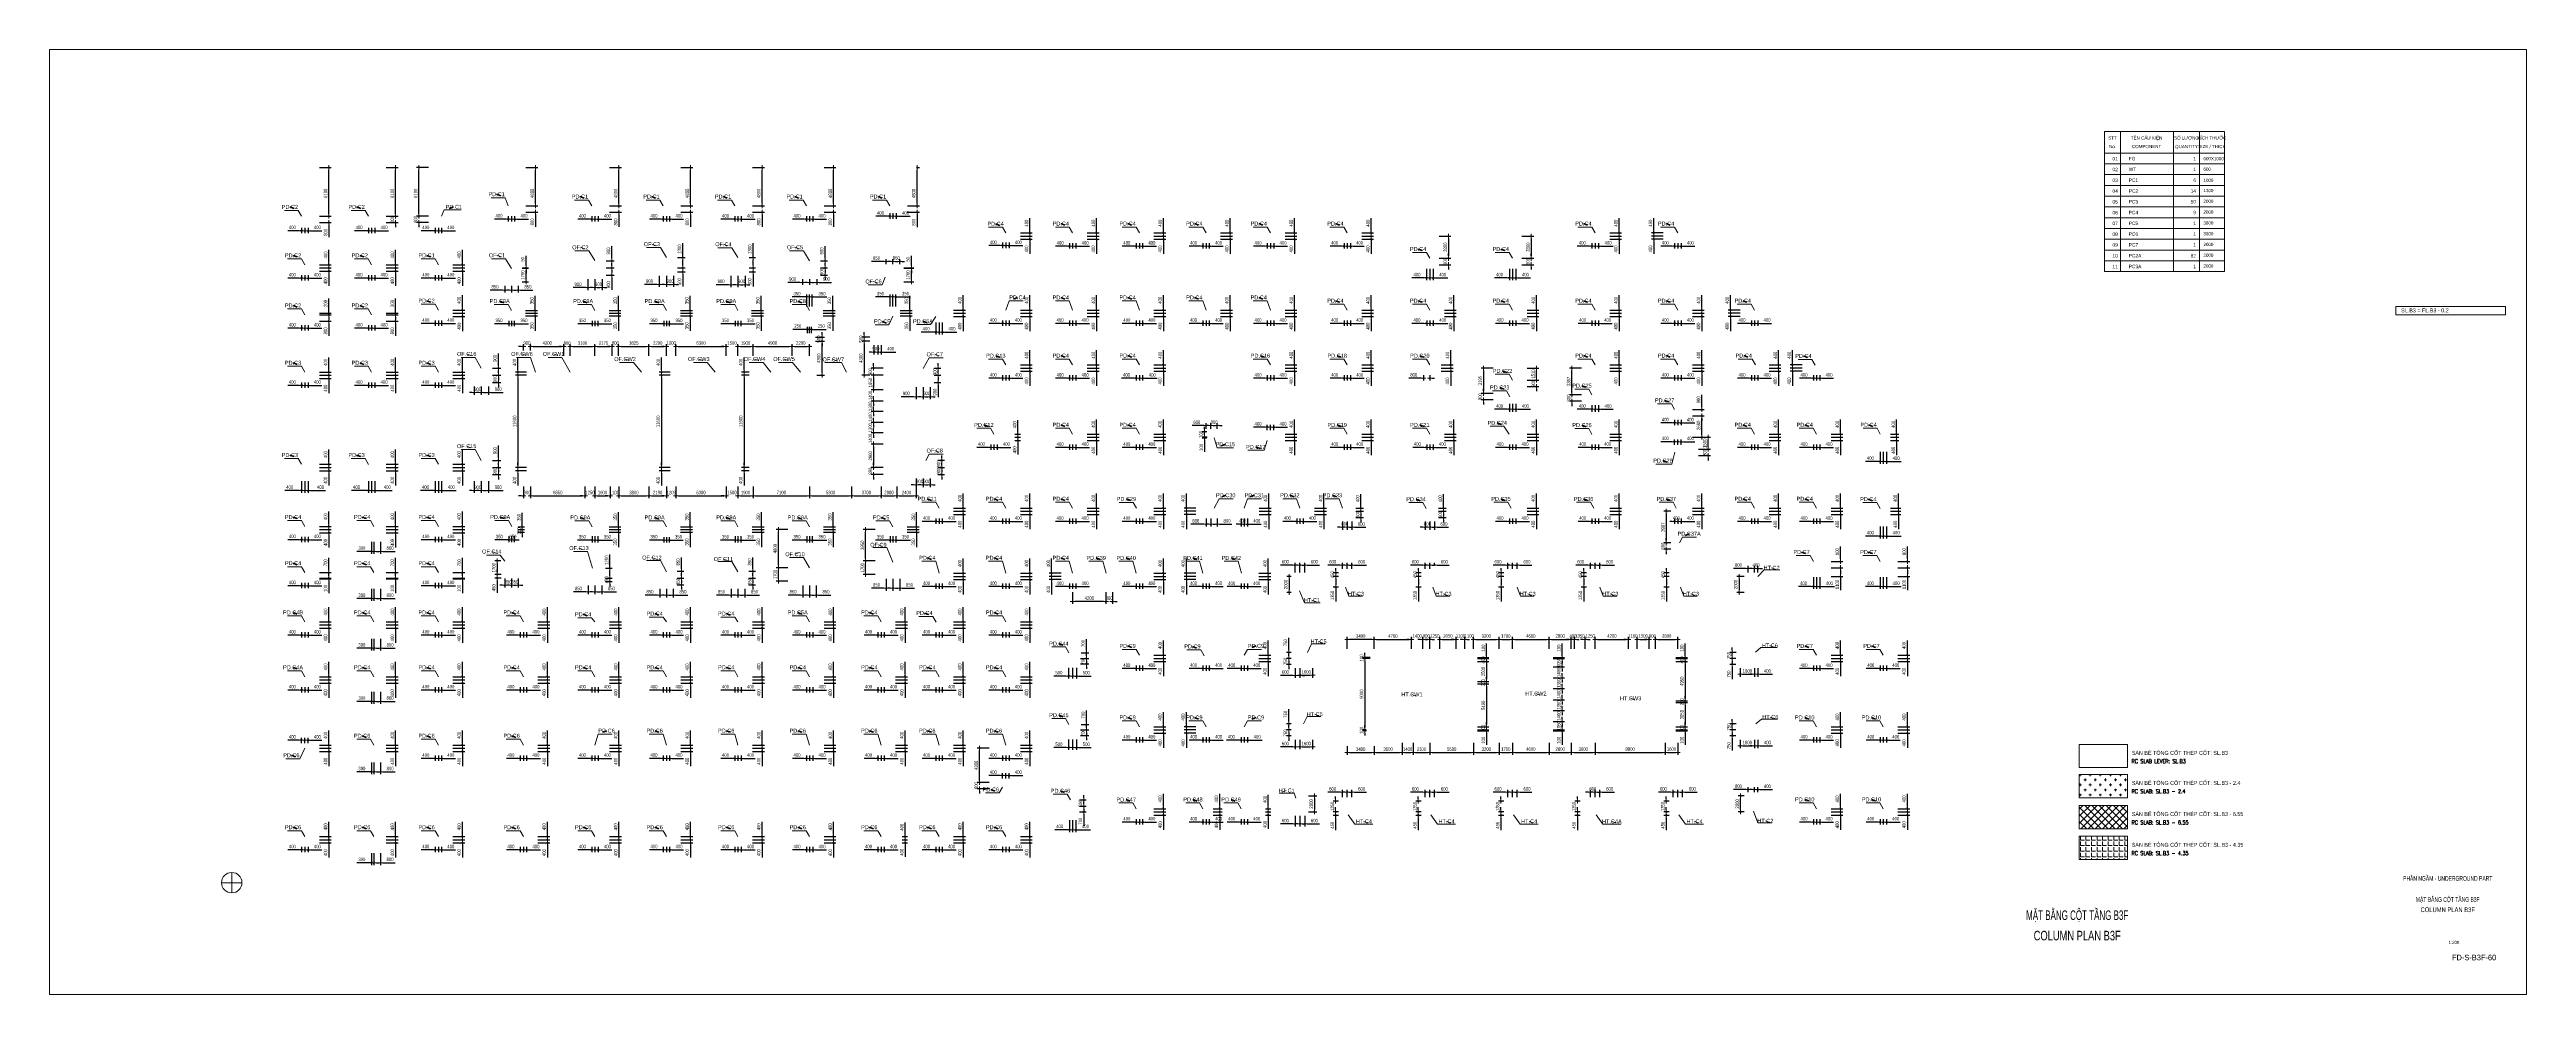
# Paper-space layout 'Layout1' of a CAD drawing. Header units: millimetres. Extents: x 0 to 1558, y 0 to 594.
# The model-space entities are those that its viewports show. They can reach past a viewport. Long polylines and large blocks are cut down to what shows.
import ezdxf
from ezdxf.enums import TextEntityAlignment as Align

# ---------------------------------------------------------------- set-up
doc = ezdxf.new("R2010")
doc.units = ezdxf.units.MM
doc.layers.get('0').update_dxf_attribs({"lineweight": 20})
doc.layers.get('Defpoints').update_dxf_attribs({"color": 151, "lineweight": 9})
for name, color, linetype, lineweight in [('$0$C1', 20, 'Continuous', 35), ('$1$NDC_S_ANNO', 7, 'Continuous', 20), ('$1$NDC_S_BEAM NAME', 7, 'Continuous', 9), ('$1$NDC_S_DIM', 1, 'Continuous', 15), ('$1$NDC_S_VN TEXT', 7, 'Continuous', 20), ('00-TT.Text', 4, 'Continuous', 13), ('NDC_S_DIM', 1, 'Continuous', 15), ('NDC_S_ENG TEXT', 2, 'Continuous', 20), ('NDC_S_THIN LINE', 8, 'Continuous', 9), ('NDC_S_VN TEXT', 7, 'Continuous', 20)]:
    doc.layers.add(name, color=color, linetype=linetype, lineweight=lineweight)
doc.styles.add('$1$NDC_DIM', font='', dxfattribs={"width": 0.75})
doc.styles.add('$2$ARIAL', font='arial.ttf', dxfattribs={"width": 0.8})
doc.styles.add('00. TT-Arial-B', font='arial.ttf', dxfattribs={"width": 0.85})
doc.styles.add('NDC_ARIAL', font='arial.ttf', dxfattribs={"width": 0.85})
doc.styles.add('NDC_DIM', font='', dxfattribs={"width": 0.75})
doc.styles.add('NDC_EN TXT', font='romans.shx', dxfattribs={"width": 0.8})
doc.styles.get('$1$NDC_DIM').set_extended_font_data('Dotum')
doc.styles.get('NDC_DIM').set_extended_font_data('Dotum')
doc.dimstyles.new('$0$NDC_dim_150', dxfattribs={"dimscale": 150, "dimtxt": 2.2, "dimasz": 1.5, "dimexe": 1.5, "dimexo": 2.5, "dimgap": 1, "dimtad": 1, "dimdec": 0, "dimzin": 0, "dimdsep": 46, "dimtxsty": '$1$NDC_DIM', "dimblk": '$1$DIMMARK', "dimcen": 0.09, "dimdle": 1.2, "dimclrd": 1, "dimclre": 1, "dimclrt": 3, "dimadec": 0, "dimazin": 0, "dimtfac": 1, "dimtdec": 0, "dimtix": 1, "dimtofl": 0, "dimtmove": 0, "dimatfit": 3, "dimfxl": 6, "dimfxlon": 1, "dimtolj": 1, "dimtzin": 0, "dimarcsym": 0})
doc.dimstyles.new('$1$NDC_dim_iso', dxfattribs={"dimtxt": 2.2, "dimasz": 1, "dimexe": 1.5, "dimexo": 2.5, "dimgap": 1, "dimtad": 1, "dimdec": 0, "dimzin": 0, "dimdsep": 46, "dimtxsty": '$1$NDC_DIM', "dimblk": '$1$DIMMARK', "dimcen": 0.09, "dimdle": 1.2, "dimclrd": 1, "dimclre": 1, "dimclrt": 3, "dimadec": 0, "dimazin": 0, "dimtfac": 1, "dimtdec": 0, "dimtix": 1, "dimtofl": 0, "dimtmove": 0, "dimatfit": 3, "dimfxl": 6, "dimfxlon": 1, "dimtolj": 1, "dimtzin": 0, "dimarcsym": 0})
doc.dimstyles.new('NDC_dim_200', dxfattribs={"dimscale": 200, "dimtxt": 2.2, "dimasz": 1.5, "dimexe": 1.5, "dimexo": 2.5, "dimgap": 1, "dimtad": 1, "dimdec": 0, "dimzin": 0, "dimdsep": 46, "dimtxsty": 'NDC_DIM', "dimblk": 'DIMMARK', "dimcen": 0.09, "dimdle": 1.2, "dimclrd": 1, "dimclre": 1, "dimclrt": 3, "dimadec": 0, "dimazin": 0, "dimtfac": 1, "dimtdec": 0, "dimtix": 1, "dimtofl": 0, "dimtmove": 0, "dimatfit": 3, "dimfxl": 6, "dimfxlon": 1, "dimtolj": 1, "dimtzin": 0, "dimarcsym": 0})

# ---------------------------------------------------------------- blocks, each defined once
blk = doc.blocks.new('TKCK_DM1')
at = {"color": 2}
for p, q in [((0, -20), (0, 0)), ((0, 0), (111.3, 0)), ((111.3, -20), (111.3, 0))]:
    blk.add_line(p, q, dxfattribs=at)
at = {"color": 104}
for p, q in [((14.9, -20), (14.9, 0)), ((64, -20), (64, 0)), ((88.2, -20), (88.2, 0))]:
    blk.add_line(p, q, dxfattribs=at)
at = {"color": 8}
blk.add_line((0, -20), (111.3, -20), dxfattribs=at)
at = {"layer": '00-TT.Text', "style": '00. TT-Arial-B'}
for s, p in [('STT', (7.5, -6)), ('No.', (7.5, -14)), ('TÊN CẤU KIỆN', (39.1, -6)), ('COMPONENT', (39.1, -14)), ('SỐ LƯỢNG', (76.1, -6)), ('QUANTITY', (76.1, -14))]:
    blk.add_text(s, height=3, dxfattribs=at).set_placement(p, align=Align.MIDDLE_CENTER)
at = {"layer": '00-TT.Text', "style": '00. TT-Arial-B', "width": 0.8}
for s, p in [('KÍCH THƯỚC', (99.7, -6)), ('SIZE / THICK', (99.7, -14))]:
    blk.add_text(s, height=3, dxfattribs=at).set_placement(p, align=Align.MIDDLE_CENTER)
blk = doc.blocks.new('TKCK_B1')
at = {"color": 2}
for p, q in [((0, -10), (0, 0)), ((111.3, -10), (111.3, 0))]:
    blk.add_line(p, q, dxfattribs=at)
at = {"color": 104}
for p, q in [((14.9, -10), (14.9, 0)), ((64, -10), (64, 0)), ((64, -10), (64, 0)), ((88.2, -10), (88.2, 0)), ((88.2, -10), (88.2, 0))]:
    blk.add_line(p, q, dxfattribs=at)
at = {"color": 8}
blk.add_line((0, -10), (111.3, -10), dxfattribs=at)
at = {"layer": '00-TT.Text', "color": 3, "style": '00. TT-Arial-B'}
for tag, p in [('STT', (12.4, -5.2)), ('SL1', (85, -5.2))]:
    blk.add_attdef(tag, text='', height=3.2, dxfattribs=at).set_placement(p, align=Align.MIDDLE_RIGHT)
for tag, p in [('TENCK', (22.5, -5.2)), ('GHICHU', (91.4, -4.9))]:
    blk.add_attdef(tag, text='', height=3.2, dxfattribs=at).set_placement(p, align=Align.MIDDLE_LEFT)
blk = doc.blocks.new('$1$DIMMARK')
at = {"layer": '$1$NDC_S_DIM', "color": 1}
blk.add_line((-1.5, 0), (1, 0), dxfattribs=at)
at = {"layer": '$1$NDC_S_DIM', "color": 2, "const_width": 0.1}
blk.add_lwpolyline([(-0.4, -0.4), (0.4, 0.4)], dxfattribs=at)
blk = doc.blocks.new('DIMMARK')
at = {"layer": 'NDC_S_DIM', "color": 1}
blk.add_line((-1.5, 0), (1, 0), dxfattribs=at)
at = {"layer": 'NDC_S_DIM', "color": 2, "const_width": 0.1}
blk.add_lwpolyline([(-0.4, -0.4), (0.4, 0.4)], dxfattribs=at)
blk = doc.blocks.new('*D222')
at = {"layer": 'Defpoints', "color": 0, "ltscale": 100, "transparency": 16777216}
for p in [(9200, 76900), (9600, 76900), (9600, 76024)]:
    blk.add_point(p, dxfattribs=at)
at = {"layer": 'NDC_S_DIM', "color": 1, "lineweight": -2, "ltscale": 100, "transparency": 16777216}
for p, q in [((8900, 76024), (8600, 76024)), ((9200, 76400), (9200, 75724)), ((9600, 76400), (9600, 75724)), ((9900, 76024), (11345, 76024))]:
    blk.add_line(p, q, dxfattribs=at)
at = {"layer": 'NDC_S_DIM', "color": 1, "lineweight": -2, "ltscale": 100, "transparency": 16777216, "xscale": 300, "yscale": 300, "zscale": 300}
blk.add_blockref('DIMMARK', (9200, 76024), dxfattribs=at)
at = {"layer": 'NDC_S_DIM', "color": 1, "lineweight": -2, "ltscale": 100, "transparency": 16777216, "xscale": 300, "yscale": 300, "zscale": 300, "rotation": 180}
blk.add_blockref('DIMMARK', (9600, 76024), dxfattribs=at)
at = {"layer": 'NDC_S_DIM', "color": 3, "ltscale": 100, "transparency": 16777216, "insert": (10773, 76445), "char_height": 440, "attachment_point": 5, "style": 'NDC_DIM'}
blk.add_mtext('\\A1;400', dxfattribs=at)
blk = doc.blocks.new('*D223')
at = {"layer": 'Defpoints', "color": 0, "ltscale": 100, "transparency": 16777216}
for p in [(8800, 76900), (9200, 76900), (9200, 76024)]:
    blk.add_point(p, dxfattribs=at)
at = {"layer": 'NDC_S_DIM', "color": 1, "lineweight": -2, "ltscale": 100, "transparency": 16777216}
for p, q in [((8500, 76024), (7055, 76024)), ((8800, 76400), (8800, 75724)), ((9200, 76400), (9200, 75724)), ((9500, 76024), (9800, 76024))]:
    blk.add_line(p, q, dxfattribs=at)
at = {"layer": 'NDC_S_DIM', "color": 1, "lineweight": -2, "ltscale": 100, "transparency": 16777216, "xscale": 300, "yscale": 300, "zscale": 300}
blk.add_blockref('DIMMARK', (8800, 76024), dxfattribs=at)
at = {"layer": 'NDC_S_DIM', "color": 1, "lineweight": -2, "ltscale": 100, "transparency": 16777216, "xscale": 300, "yscale": 300, "zscale": 300, "rotation": 180}
blk.add_blockref('DIMMARK', (9200, 76024), dxfattribs=at)
at = {"layer": 'NDC_S_DIM', "color": 3, "ltscale": 100, "transparency": 16777216, "insert": (7627, 76445), "char_height": 440, "attachment_point": 5, "style": 'NDC_DIM'}
blk.add_mtext('\\A1;400', dxfattribs=at)
blk = doc.blocks.new('*D225')
at = {"layer": 'Defpoints', "color": 0, "ltscale": 100, "transparency": 16777216}
for p in [(9600, 77700), (9600, 77300), (12227, 77700)]:
    blk.add_point(p, dxfattribs=at)
at = {"layer": 'NDC_S_DIM', "color": 1, "lineweight": -2, "ltscale": 100, "transparency": 16777216}
for p, q in [((12227, 78000), (12227, 79549)), ((11027, 77700), (12527, 77700)), ((11027, 77300), (12527, 77300)), ((12227, 77000), (12227, 76700))]:
    blk.add_line(p, q, dxfattribs=at)
at = {"layer": 'NDC_S_DIM', "color": 1, "lineweight": -2, "ltscale": 100, "transparency": 16777216, "xscale": 300, "yscale": 300, "zscale": 300}
for p, rotation in [((12227, 77700), 270), ((12227, 77300), 90)]:
    blk.add_blockref('DIMMARK', p, dxfattribs=dict(at, rotation=rotation))
at = {"layer": 'NDC_S_DIM', "color": 3, "ltscale": 100, "transparency": 16777216, "insert": (11807, 78924), "char_height": 440, "attachment_point": 5, "rotation": 90, "style": 'NDC_DIM'}
blk.add_mtext('\\A1;400', dxfattribs=at)
blk = doc.blocks.new('*D224')
at = {"layer": 'Defpoints', "color": 0, "ltscale": 100, "transparency": 16777216}
for p in [(9600, 77300), (9600, 76900), (12227, 77300)]:
    blk.add_point(p, dxfattribs=at)
at = {"layer": 'NDC_S_DIM', "color": 1, "lineweight": -2, "ltscale": 100, "transparency": 16777216}
for p, q in [((11027, 77300), (12527, 77300)), ((11027, 76900), (12527, 76900)), ((12227, 77600), (12227, 77900)), ((12227, 76600), (12227, 75051))]:
    blk.add_line(p, q, dxfattribs=at)
at = {"layer": 'NDC_S_DIM', "color": 1, "lineweight": -2, "ltscale": 100, "transparency": 16777216, "xscale": 300, "yscale": 300, "zscale": 300}
for p, rotation in [((12227, 77300), 270), ((12227, 76900), 90)]:
    blk.add_blockref('DIMMARK', p, dxfattribs=dict(at, rotation=rotation))
at = {"layer": 'NDC_S_DIM', "color": 3, "ltscale": 100, "transparency": 16777216, "insert": (11807, 75676), "char_height": 440, "attachment_point": 5, "rotation": 90, "style": 'NDC_DIM'}
blk.add_mtext('\\A1;400', dxfattribs=at)
blk = doc.blocks.new('*D229')
at = {"layer": 'Defpoints', "color": 0, "ltscale": 100, "transparency": 16777216}
for p in [(17600, 76900), (18000, 76900), (18000, 76024)]:
    blk.add_point(p, dxfattribs=at)
at = {"layer": 'NDC_S_DIM', "color": 1, "lineweight": -2, "ltscale": 100, "transparency": 16777216}
for p, q in [((17300, 76024), (17000, 76024)), ((17600, 76400), (17600, 75724)), ((18000, 76400), (18000, 75724)), ((18300, 76024), (19745, 76024))]:
    blk.add_line(p, q, dxfattribs=at)
at = {"layer": 'NDC_S_DIM', "color": 1, "lineweight": -2, "ltscale": 100, "transparency": 16777216, "xscale": 300, "yscale": 300, "zscale": 300}
blk.add_blockref('DIMMARK', (17600, 76024), dxfattribs=at)
at = {"layer": 'NDC_S_DIM', "color": 1, "lineweight": -2, "ltscale": 100, "transparency": 16777216, "xscale": 300, "yscale": 300, "zscale": 300, "rotation": 180}
blk.add_blockref('DIMMARK', (18000, 76024), dxfattribs=at)
at = {"layer": 'NDC_S_DIM', "color": 3, "ltscale": 100, "transparency": 16777216, "insert": (19173, 76445), "char_height": 440, "attachment_point": 5, "style": 'NDC_DIM'}
blk.add_mtext('\\A1;400', dxfattribs=at)
blk = doc.blocks.new('*D226')
at = {"layer": 'Defpoints', "color": 0, "ltscale": 100, "transparency": 16777216}
for p in [(17200, 76900), (17600, 76900), (17600, 76024)]:
    blk.add_point(p, dxfattribs=at)
at = {"layer": 'NDC_S_DIM', "color": 1, "lineweight": -2, "ltscale": 100, "transparency": 16777216}
for p, q in [((16900, 76024), (15455, 76024)), ((17200, 76400), (17200, 75724)), ((17600, 76400), (17600, 75724)), ((17900, 76024), (18200, 76024))]:
    blk.add_line(p, q, dxfattribs=at)
at = {"layer": 'NDC_S_DIM', "color": 1, "lineweight": -2, "ltscale": 100, "transparency": 16777216, "xscale": 300, "yscale": 300, "zscale": 300}
blk.add_blockref('DIMMARK', (17200, 76024), dxfattribs=at)
at = {"layer": 'NDC_S_DIM', "color": 1, "lineweight": -2, "ltscale": 100, "transparency": 16777216, "xscale": 300, "yscale": 300, "zscale": 300, "rotation": 180}
blk.add_blockref('DIMMARK', (17600, 76024), dxfattribs=at)
at = {"layer": 'NDC_S_DIM', "color": 3, "ltscale": 100, "transparency": 16777216, "insert": (16027, 76445), "char_height": 440, "attachment_point": 5, "style": 'NDC_DIM'}
blk.add_mtext('\\A1;400', dxfattribs=at)
blk = doc.blocks.new('*D227')
at = {"layer": 'Defpoints', "color": 0, "ltscale": 100, "transparency": 16777216}
for p in [(18000, 77700), (18000, 77300), (20627, 77700)]:
    blk.add_point(p, dxfattribs=at)
at = {"layer": 'NDC_S_DIM', "color": 1, "lineweight": -2, "ltscale": 100, "transparency": 16777216}
for p, q in [((20627, 78000), (20627, 79549)), ((19427, 77700), (20927, 77700)), ((19427, 77300), (20927, 77300)), ((20627, 77000), (20627, 76700))]:
    blk.add_line(p, q, dxfattribs=at)
at = {"layer": 'NDC_S_DIM', "color": 1, "lineweight": -2, "ltscale": 100, "transparency": 16777216, "xscale": 300, "yscale": 300, "zscale": 300}
for p, rotation in [((20627, 77700), 270), ((20627, 77300), 90)]:
    blk.add_blockref('DIMMARK', p, dxfattribs=dict(at, rotation=rotation))
at = {"layer": 'NDC_S_DIM', "color": 3, "ltscale": 100, "transparency": 16777216, "insert": (20207, 78924), "char_height": 440, "attachment_point": 5, "rotation": 90, "style": 'NDC_DIM'}
blk.add_mtext('\\A1;400', dxfattribs=at)
blk = doc.blocks.new('*D228')
at = {"layer": 'Defpoints', "color": 0, "ltscale": 100, "transparency": 16777216}
for p in [(18000, 77300), (18000, 76900), (20627, 77300)]:
    blk.add_point(p, dxfattribs=at)
at = {"layer": 'NDC_S_DIM', "color": 1, "lineweight": -2, "ltscale": 100, "transparency": 16777216}
for p, q in [((19427, 77300), (20927, 77300)), ((19427, 76900), (20927, 76900)), ((20627, 77600), (20627, 77900)), ((20627, 76600), (20627, 75051))]:
    blk.add_line(p, q, dxfattribs=at)
at = {"layer": 'NDC_S_DIM', "color": 1, "lineweight": -2, "ltscale": 100, "transparency": 16777216, "xscale": 300, "yscale": 300, "zscale": 300}
for p, rotation in [((20627, 77300), 270), ((20627, 76900), 90)]:
    blk.add_blockref('DIMMARK', p, dxfattribs=dict(at, rotation=rotation))
at = {"layer": 'NDC_S_DIM', "color": 3, "ltscale": 100, "transparency": 16777216, "insert": (20207, 75676), "char_height": 440, "attachment_point": 5, "rotation": 90, "style": 'NDC_DIM'}
blk.add_mtext('\\A1;400', dxfattribs=at)
blk = doc.blocks.new('*D233')
at = {"layer": 'Defpoints', "color": 0, "ltscale": 100, "transparency": 16777216}
for p in [(26000, 76900), (26400, 76900), (26400, 76024)]:
    blk.add_point(p, dxfattribs=at)
at = {"layer": 'NDC_S_DIM', "color": 1, "lineweight": -2, "ltscale": 100, "transparency": 16777216}
for p, q in [((25700, 76024), (25400, 76024)), ((26000, 76400), (26000, 75724)), ((26400, 76400), (26400, 75724)), ((26700, 76024), (28145, 76024))]:
    blk.add_line(p, q, dxfattribs=at)
at = {"layer": 'NDC_S_DIM', "color": 1, "lineweight": -2, "ltscale": 100, "transparency": 16777216, "xscale": 300, "yscale": 300, "zscale": 300}
blk.add_blockref('DIMMARK', (26000, 76024), dxfattribs=at)
at = {"layer": 'NDC_S_DIM', "color": 1, "lineweight": -2, "ltscale": 100, "transparency": 16777216, "xscale": 300, "yscale": 300, "zscale": 300, "rotation": 180}
blk.add_blockref('DIMMARK', (26400, 76024), dxfattribs=at)
at = {"layer": 'NDC_S_DIM', "color": 3, "ltscale": 100, "transparency": 16777216, "insert": (27573, 76445), "char_height": 440, "attachment_point": 5, "style": 'NDC_DIM'}
blk.add_mtext('\\A1;400', dxfattribs=at)
blk = doc.blocks.new('*D230')
at = {"layer": 'Defpoints', "color": 0, "ltscale": 100, "transparency": 16777216}
for p in [(25600, 76900), (26000, 76900), (26000, 76024)]:
    blk.add_point(p, dxfattribs=at)
at = {"layer": 'NDC_S_DIM', "color": 1, "lineweight": -2, "ltscale": 100, "transparency": 16777216}
for p, q in [((25300, 76024), (23855, 76024)), ((25600, 76400), (25600, 75724)), ((26000, 76400), (26000, 75724)), ((26300, 76024), (26600, 76024))]:
    blk.add_line(p, q, dxfattribs=at)
at = {"layer": 'NDC_S_DIM', "color": 1, "lineweight": -2, "ltscale": 100, "transparency": 16777216, "xscale": 300, "yscale": 300, "zscale": 300}
blk.add_blockref('DIMMARK', (25600, 76024), dxfattribs=at)
at = {"layer": 'NDC_S_DIM', "color": 1, "lineweight": -2, "ltscale": 100, "transparency": 16777216, "xscale": 300, "yscale": 300, "zscale": 300, "rotation": 180}
blk.add_blockref('DIMMARK', (26000, 76024), dxfattribs=at)
at = {"layer": 'NDC_S_DIM', "color": 3, "ltscale": 100, "transparency": 16777216, "insert": (24427, 76445), "char_height": 440, "attachment_point": 5, "style": 'NDC_DIM'}
blk.add_mtext('\\A1;400', dxfattribs=at)
blk = doc.blocks.new('*D231')
at = {"layer": 'Defpoints', "color": 0, "ltscale": 100, "transparency": 16777216}
for p in [(26300, 77700), (26300, 77300), (29027, 77700)]:
    blk.add_point(p, dxfattribs=at)
at = {"layer": 'NDC_S_DIM', "color": 1, "lineweight": -2, "ltscale": 100, "transparency": 16777216}
for p, q in [((29027, 78000), (29027, 79549)), ((27827, 77700), (29327, 77700)), ((27827, 77300), (29327, 77300)), ((29027, 77000), (29027, 76700))]:
    blk.add_line(p, q, dxfattribs=at)
at = {"layer": 'NDC_S_DIM', "color": 1, "lineweight": -2, "ltscale": 100, "transparency": 16777216, "xscale": 300, "yscale": 300, "zscale": 300}
for p, rotation in [((29027, 77700), 270), ((29027, 77300), 90)]:
    blk.add_blockref('DIMMARK', p, dxfattribs=dict(at, rotation=rotation))
at = {"layer": 'NDC_S_DIM', "color": 3, "ltscale": 100, "transparency": 16777216, "insert": (28607, 78924), "char_height": 440, "attachment_point": 5, "rotation": 90, "style": 'NDC_DIM'}
blk.add_mtext('\\A1;400', dxfattribs=at)
blk = doc.blocks.new('*D232')
at = {"layer": 'Defpoints', "color": 0, "ltscale": 100, "transparency": 16777216}
for p in [(26300, 77300), (26300, 76900), (29027, 77300)]:
    blk.add_point(p, dxfattribs=at)
at = {"layer": 'NDC_S_DIM', "color": 1, "lineweight": -2, "ltscale": 100, "transparency": 16777216}
for p, q in [((27827, 77300), (29327, 77300)), ((27827, 76900), (29327, 76900)), ((29027, 77600), (29027, 77900)), ((29027, 76600), (29027, 75051))]:
    blk.add_line(p, q, dxfattribs=at)
at = {"layer": 'NDC_S_DIM', "color": 1, "lineweight": -2, "ltscale": 100, "transparency": 16777216, "xscale": 300, "yscale": 300, "zscale": 300}
for p, rotation in [((29027, 77300), 270), ((29027, 76900), 90)]:
    blk.add_blockref('DIMMARK', p, dxfattribs=dict(at, rotation=rotation))
at = {"layer": 'NDC_S_DIM', "color": 3, "ltscale": 100, "transparency": 16777216, "insert": (28607, 75676), "char_height": 440, "attachment_point": 5, "rotation": 90, "style": 'NDC_DIM'}
blk.add_mtext('\\A1;400', dxfattribs=at)
blk = doc.blocks.new('*D237')
at = {"layer": 'Defpoints', "color": 0, "ltscale": 100, "transparency": 16777216}
for p in [(9200, 70600), (9600, 70600), (9600, 69724)]:
    blk.add_point(p, dxfattribs=at)
at = {"layer": 'NDC_S_DIM', "color": 1, "lineweight": -2, "ltscale": 100, "transparency": 16777216}
for p, q in [((8900, 69724), (8600, 69724)), ((9200, 70100), (9200, 69424)), ((9600, 70100), (9600, 69424)), ((9900, 69724), (11345, 69724))]:
    blk.add_line(p, q, dxfattribs=at)
at = {"layer": 'NDC_S_DIM', "color": 1, "lineweight": -2, "ltscale": 100, "transparency": 16777216, "xscale": 300, "yscale": 300, "zscale": 300}
blk.add_blockref('DIMMARK', (9200, 69724), dxfattribs=at)
at = {"layer": 'NDC_S_DIM', "color": 1, "lineweight": -2, "ltscale": 100, "transparency": 16777216, "xscale": 300, "yscale": 300, "zscale": 300, "rotation": 180}
blk.add_blockref('DIMMARK', (9600, 69724), dxfattribs=at)
at = {"layer": 'NDC_S_DIM', "color": 3, "ltscale": 100, "transparency": 16777216, "insert": (10773, 70145), "char_height": 440, "attachment_point": 5, "style": 'NDC_DIM'}
blk.add_mtext('\\A1;400', dxfattribs=at)
blk = doc.blocks.new('*D234')
at = {"layer": 'Defpoints', "color": 0, "ltscale": 100, "transparency": 16777216}
for p in [(8800, 70600), (9200, 70600), (9200, 69724)]:
    blk.add_point(p, dxfattribs=at)
at = {"layer": 'NDC_S_DIM', "color": 1, "lineweight": -2, "ltscale": 100, "transparency": 16777216}
for p, q in [((8500, 69724), (7055, 69724)), ((8800, 70100), (8800, 69424)), ((9200, 70100), (9200, 69424)), ((9500, 69724), (9800, 69724))]:
    blk.add_line(p, q, dxfattribs=at)
at = {"layer": 'NDC_S_DIM', "color": 1, "lineweight": -2, "ltscale": 100, "transparency": 16777216, "xscale": 300, "yscale": 300, "zscale": 300}
blk.add_blockref('DIMMARK', (8800, 69724), dxfattribs=at)
at = {"layer": 'NDC_S_DIM', "color": 1, "lineweight": -2, "ltscale": 100, "transparency": 16777216, "xscale": 300, "yscale": 300, "zscale": 300, "rotation": 180}
blk.add_blockref('DIMMARK', (9200, 69724), dxfattribs=at)
at = {"layer": 'NDC_S_DIM', "color": 3, "ltscale": 100, "transparency": 16777216, "insert": (7627, 70145), "char_height": 440, "attachment_point": 5, "style": 'NDC_DIM'}
blk.add_mtext('\\A1;400', dxfattribs=at)
blk = doc.blocks.new('*D235')
at = {"layer": 'Defpoints', "color": 0, "ltscale": 100, "transparency": 16777216}
for p in [(9600, 71600), (9600, 71400), (12227, 71600)]:
    blk.add_point(p, dxfattribs=at)
at = {"layer": 'NDC_S_DIM', "color": 1, "lineweight": -2, "ltscale": 100, "transparency": 16777216}
for p, q in [((12227, 71900), (12227, 73449)), ((11027, 71600), (12527, 71600)), ((11027, 71400), (12527, 71400)), ((12227, 71100), (12227, 70800))]:
    blk.add_line(p, q, dxfattribs=at)
at = {"layer": 'NDC_S_DIM', "color": 1, "lineweight": -2, "ltscale": 100, "transparency": 16777216, "xscale": 300, "yscale": 300, "zscale": 300}
for p, rotation in [((12227, 71600), 270), ((12227, 71400), 90)]:
    blk.add_blockref('DIMMARK', p, dxfattribs=dict(at, rotation=rotation))
at = {"layer": 'NDC_S_DIM', "color": 3, "ltscale": 100, "transparency": 16777216, "insert": (11807, 72824), "char_height": 440, "attachment_point": 5, "rotation": 90, "style": 'NDC_DIM'}
blk.add_mtext('\\A1;200', dxfattribs=at)
blk = doc.blocks.new('*D236')
at = {"layer": 'Defpoints', "color": 0, "ltscale": 100, "transparency": 16777216}
for p in [(9600, 71400), (9600, 70600), (12227, 71400)]:
    blk.add_point(p, dxfattribs=at)
at = {"layer": 'NDC_S_DIM', "color": 1, "lineweight": -2, "ltscale": 100, "transparency": 16777216}
for p, q in [((12227, 71700), (12227, 72000)), ((11027, 71400), (12527, 71400)), ((11027, 70600), (12527, 70600)), ((12227, 70300), (12227, 68751))]:
    blk.add_line(p, q, dxfattribs=at)
at = {"layer": 'NDC_S_DIM', "color": 1, "lineweight": -2, "ltscale": 100, "transparency": 16777216, "xscale": 300, "yscale": 300, "zscale": 300}
for p, rotation in [((12227, 71400), 270), ((12227, 70600), 90)]:
    blk.add_blockref('DIMMARK', p, dxfattribs=dict(at, rotation=rotation))
at = {"layer": 'NDC_S_DIM', "color": 3, "ltscale": 100, "transparency": 16777216, "insert": (11807, 69376), "char_height": 440, "attachment_point": 5, "rotation": 90, "style": 'NDC_DIM'}
blk.add_mtext('\\A1;800', dxfattribs=at)
blk = doc.blocks.new('*D241')
at = {"layer": 'Defpoints', "color": 0, "ltscale": 100, "transparency": 16777216}
for p in [(17600, 70600), (18000, 70600), (18000, 69724)]:
    blk.add_point(p, dxfattribs=at)
at = {"layer": 'NDC_S_DIM', "color": 1, "lineweight": -2, "ltscale": 100, "transparency": 16777216}
for p, q in [((17300, 69724), (17000, 69724)), ((17600, 70100), (17600, 69424)), ((18000, 70100), (18000, 69424)), ((18300, 69724), (19745, 69724))]:
    blk.add_line(p, q, dxfattribs=at)
at = {"layer": 'NDC_S_DIM', "color": 1, "lineweight": -2, "ltscale": 100, "transparency": 16777216, "xscale": 300, "yscale": 300, "zscale": 300}
blk.add_blockref('DIMMARK', (17600, 69724), dxfattribs=at)
at = {"layer": 'NDC_S_DIM', "color": 1, "lineweight": -2, "ltscale": 100, "transparency": 16777216, "xscale": 300, "yscale": 300, "zscale": 300, "rotation": 180}
blk.add_blockref('DIMMARK', (18000, 69724), dxfattribs=at)
at = {"layer": 'NDC_S_DIM', "color": 3, "ltscale": 100, "transparency": 16777216, "insert": (19173, 70145), "char_height": 440, "attachment_point": 5, "style": 'NDC_DIM'}
blk.add_mtext('\\A1;400', dxfattribs=at)
blk = doc.blocks.new('*D238')
at = {"layer": 'Defpoints', "color": 0, "ltscale": 100, "transparency": 16777216}
for p in [(17200, 70600), (17600, 70600), (17600, 69724)]:
    blk.add_point(p, dxfattribs=at)
at = {"layer": 'NDC_S_DIM', "color": 1, "lineweight": -2, "ltscale": 100, "transparency": 16777216}
for p, q in [((16900, 69724), (15455, 69724)), ((17200, 70100), (17200, 69424)), ((17600, 70100), (17600, 69424)), ((17900, 69724), (18200, 69724))]:
    blk.add_line(p, q, dxfattribs=at)
at = {"layer": 'NDC_S_DIM', "color": 1, "lineweight": -2, "ltscale": 100, "transparency": 16777216, "xscale": 300, "yscale": 300, "zscale": 300}
blk.add_blockref('DIMMARK', (17200, 69724), dxfattribs=at)
at = {"layer": 'NDC_S_DIM', "color": 1, "lineweight": -2, "ltscale": 100, "transparency": 16777216, "xscale": 300, "yscale": 300, "zscale": 300, "rotation": 180}
blk.add_blockref('DIMMARK', (17600, 69724), dxfattribs=at)
at = {"layer": 'NDC_S_DIM', "color": 3, "ltscale": 100, "transparency": 16777216, "insert": (16027, 70145), "char_height": 440, "attachment_point": 5, "style": 'NDC_DIM'}
blk.add_mtext('\\A1;400', dxfattribs=at)
blk = doc.blocks.new('*D239')
at = {"layer": 'Defpoints', "color": 0, "ltscale": 100, "transparency": 16777216}
for p in [(18000, 71600), (18000, 71400), (20627, 71600)]:
    blk.add_point(p, dxfattribs=at)
at = {"layer": 'NDC_S_DIM', "color": 1, "lineweight": -2, "ltscale": 100, "transparency": 16777216}
for p, q in [((20627, 71900), (20627, 73449)), ((19427, 71600), (20927, 71600)), ((19427, 71400), (20927, 71400)), ((20627, 71100), (20627, 70800))]:
    blk.add_line(p, q, dxfattribs=at)
at = {"layer": 'NDC_S_DIM', "color": 1, "lineweight": -2, "ltscale": 100, "transparency": 16777216, "xscale": 300, "yscale": 300, "zscale": 300}
for p, rotation in [((20627, 71600), 270), ((20627, 71400), 90)]:
    blk.add_blockref('DIMMARK', p, dxfattribs=dict(at, rotation=rotation))
at = {"layer": 'NDC_S_DIM', "color": 3, "ltscale": 100, "transparency": 16777216, "insert": (20207, 72824), "char_height": 440, "attachment_point": 5, "rotation": 90, "style": 'NDC_DIM'}
blk.add_mtext('\\A1;200', dxfattribs=at)
blk = doc.blocks.new('*D240')
at = {"layer": 'Defpoints', "color": 0, "ltscale": 100, "transparency": 16777216}
for p in [(18000, 71400), (18000, 70600), (20627, 71400)]:
    blk.add_point(p, dxfattribs=at)
at = {"layer": 'NDC_S_DIM', "color": 1, "lineweight": -2, "ltscale": 100, "transparency": 16777216}
for p, q in [((20627, 71700), (20627, 72000)), ((19427, 71400), (20927, 71400)), ((19427, 70600), (20927, 70600)), ((20627, 70300), (20627, 68751))]:
    blk.add_line(p, q, dxfattribs=at)
at = {"layer": 'NDC_S_DIM', "color": 1, "lineweight": -2, "ltscale": 100, "transparency": 16777216, "xscale": 300, "yscale": 300, "zscale": 300}
for p, rotation in [((20627, 71400), 270), ((20627, 70600), 90)]:
    blk.add_blockref('DIMMARK', p, dxfattribs=dict(at, rotation=rotation))
at = {"layer": 'NDC_S_DIM', "color": 3, "ltscale": 100, "transparency": 16777216, "insert": (20207, 69376), "char_height": 440, "attachment_point": 5, "rotation": 90, "style": 'NDC_DIM'}
blk.add_mtext('\\A1;800', dxfattribs=at)
blk = doc.blocks.new('*D245')
at = {"layer": 'Defpoints', "color": 0, "ltscale": 100, "transparency": 16777216}
for p in [(26000, 71200), (26400, 71200), (26400, 70324)]:
    blk.add_point(p, dxfattribs=at)
at = {"layer": 'NDC_S_DIM', "color": 1, "lineweight": -2, "ltscale": 100, "transparency": 16777216}
for p, q in [((25700, 70324), (25400, 70324)), ((26000, 70700), (26000, 70024)), ((26400, 70700), (26400, 70024)), ((26700, 70324), (28145, 70324))]:
    blk.add_line(p, q, dxfattribs=at)
at = {"layer": 'NDC_S_DIM', "color": 1, "lineweight": -2, "ltscale": 100, "transparency": 16777216, "xscale": 300, "yscale": 300, "zscale": 300}
blk.add_blockref('DIMMARK', (26000, 70324), dxfattribs=at)
at = {"layer": 'NDC_S_DIM', "color": 1, "lineweight": -2, "ltscale": 100, "transparency": 16777216, "xscale": 300, "yscale": 300, "zscale": 300, "rotation": 180}
blk.add_blockref('DIMMARK', (26400, 70324), dxfattribs=at)
at = {"layer": 'NDC_S_DIM', "color": 3, "ltscale": 100, "transparency": 16777216, "insert": (27573, 70745), "char_height": 440, "attachment_point": 5, "style": 'NDC_DIM'}
blk.add_mtext('\\A1;400', dxfattribs=at)
blk = doc.blocks.new('*D242')
at = {"layer": 'Defpoints', "color": 0, "ltscale": 100, "transparency": 16777216}
for p in [(25600, 71200), (26000, 71200), (26000, 70324)]:
    blk.add_point(p, dxfattribs=at)
at = {"layer": 'NDC_S_DIM', "color": 1, "lineweight": -2, "ltscale": 100, "transparency": 16777216}
for p, q in [((25300, 70324), (23855, 70324)), ((25600, 70700), (25600, 70024)), ((26000, 70700), (26000, 70024)), ((26300, 70324), (26600, 70324))]:
    blk.add_line(p, q, dxfattribs=at)
at = {"layer": 'NDC_S_DIM', "color": 1, "lineweight": -2, "ltscale": 100, "transparency": 16777216, "xscale": 300, "yscale": 300, "zscale": 300}
blk.add_blockref('DIMMARK', (25600, 70324), dxfattribs=at)
at = {"layer": 'NDC_S_DIM', "color": 1, "lineweight": -2, "ltscale": 100, "transparency": 16777216, "xscale": 300, "yscale": 300, "zscale": 300, "rotation": 180}
blk.add_blockref('DIMMARK', (26000, 70324), dxfattribs=at)
at = {"layer": 'NDC_S_DIM', "color": 3, "ltscale": 100, "transparency": 16777216, "insert": (24427, 70745), "char_height": 440, "attachment_point": 5, "style": 'NDC_DIM'}
blk.add_mtext('\\A1;400', dxfattribs=at)
blk = doc.blocks.new('*D243')
at = {"layer": 'Defpoints', "color": 0, "ltscale": 100, "transparency": 16777216}
for p in [(26400, 72000), (29027, 72000), (26400, 71600)]:
    blk.add_point(p, dxfattribs=at)
at = {"layer": 'NDC_S_DIM', "color": 1, "lineweight": -2, "ltscale": 100, "transparency": 16777216}
for p, q in [((27827, 72000), (29327, 72000)), ((29027, 72300), (29027, 73849)), ((27827, 71600), (29327, 71600)), ((29027, 71300), (29027, 71000))]:
    blk.add_line(p, q, dxfattribs=at)
at = {"layer": 'NDC_S_DIM', "color": 1, "lineweight": -2, "ltscale": 100, "transparency": 16777216, "xscale": 300, "yscale": 300, "zscale": 300}
for p, rotation in [((29027, 72000), 270), ((29027, 71600), 90)]:
    blk.add_blockref('DIMMARK', p, dxfattribs=dict(at, rotation=rotation))
at = {"layer": 'NDC_S_DIM', "color": 3, "ltscale": 100, "transparency": 16777216, "insert": (28607, 73224), "char_height": 440, "attachment_point": 5, "rotation": 90, "style": 'NDC_DIM'}
blk.add_mtext('\\A1;400', dxfattribs=at)
blk = doc.blocks.new('*D244')
at = {"layer": 'Defpoints', "color": 0, "ltscale": 100, "transparency": 16777216}
for p in [(26400, 71600), (26400, 71200), (29027, 71600)]:
    blk.add_point(p, dxfattribs=at)
at = {"layer": 'NDC_S_DIM', "color": 1, "lineweight": -2, "ltscale": 100, "transparency": 16777216}
for p, q in [((29027, 71900), (29027, 72200)), ((27827, 71600), (29327, 71600)), ((27827, 71200), (29327, 71200)), ((29027, 70900), (29027, 69351))]:
    blk.add_line(p, q, dxfattribs=at)
at = {"layer": 'NDC_S_DIM', "color": 1, "lineweight": -2, "ltscale": 100, "transparency": 16777216, "xscale": 300, "yscale": 300, "zscale": 300}
for p, rotation in [((29027, 71600), 270), ((29027, 71200), 90)]:
    blk.add_blockref('DIMMARK', p, dxfattribs=dict(at, rotation=rotation))
at = {"layer": 'NDC_S_DIM', "color": 3, "ltscale": 100, "transparency": 16777216, "insert": (28607, 69976), "char_height": 440, "attachment_point": 5, "rotation": 90, "style": 'NDC_DIM'}
blk.add_mtext('\\A1;400', dxfattribs=at)
blk = doc.blocks.new('*D249')
at = {"layer": 'Defpoints', "color": 0, "ltscale": 100, "transparency": 16777216}
for p in [(9200, 63400), (9600, 63400), (9600, 62524)]:
    blk.add_point(p, dxfattribs=at)
at = {"layer": 'NDC_S_DIM', "color": 1, "lineweight": -2, "ltscale": 100, "transparency": 16777216}
for p, q in [((8900, 62524), (8600, 62524)), ((9200, 62900), (9200, 62224)), ((9600, 62900), (9600, 62224)), ((9900, 62524), (11345, 62524))]:
    blk.add_line(p, q, dxfattribs=at)
at = {"layer": 'NDC_S_DIM', "color": 1, "lineweight": -2, "ltscale": 100, "transparency": 16777216, "xscale": 300, "yscale": 300, "zscale": 300}
blk.add_blockref('DIMMARK', (9200, 62524), dxfattribs=at)
at = {"layer": 'NDC_S_DIM', "color": 1, "lineweight": -2, "ltscale": 100, "transparency": 16777216, "xscale": 300, "yscale": 300, "zscale": 300, "rotation": 180}
blk.add_blockref('DIMMARK', (9600, 62524), dxfattribs=at)
at = {"layer": 'NDC_S_DIM', "color": 3, "ltscale": 100, "transparency": 16777216, "insert": (10773, 62945), "char_height": 440, "attachment_point": 5, "style": 'NDC_DIM'}
blk.add_mtext('\\A1;400', dxfattribs=at)
blk = doc.blocks.new('*D246')
at = {"layer": 'Defpoints', "color": 0, "ltscale": 100, "transparency": 16777216}
for p in [(8800, 63400), (9200, 63400), (9200, 62524)]:
    blk.add_point(p, dxfattribs=at)
at = {"layer": 'NDC_S_DIM', "color": 1, "lineweight": -2, "ltscale": 100, "transparency": 16777216}
for p, q in [((8500, 62524), (7055, 62524)), ((8800, 62900), (8800, 62224)), ((9200, 62900), (9200, 62224)), ((9500, 62524), (9800, 62524))]:
    blk.add_line(p, q, dxfattribs=at)
at = {"layer": 'NDC_S_DIM', "color": 1, "lineweight": -2, "ltscale": 100, "transparency": 16777216, "xscale": 300, "yscale": 300, "zscale": 300}
blk.add_blockref('DIMMARK', (8800, 62524), dxfattribs=at)
at = {"layer": 'NDC_S_DIM', "color": 1, "lineweight": -2, "ltscale": 100, "transparency": 16777216, "xscale": 300, "yscale": 300, "zscale": 300, "rotation": 180}
blk.add_blockref('DIMMARK', (9200, 62524), dxfattribs=at)
at = {"layer": 'NDC_S_DIM', "color": 3, "ltscale": 100, "transparency": 16777216, "insert": (7627, 62945), "char_height": 440, "attachment_point": 5, "style": 'NDC_DIM'}
blk.add_mtext('\\A1;400', dxfattribs=at)
blk = doc.blocks.new('*D247')
at = {"layer": 'Defpoints', "color": 0, "ltscale": 100, "transparency": 16777216}
for p in [(9600, 64200), (9600, 63800), (12227, 64200)]:
    blk.add_point(p, dxfattribs=at)
at = {"layer": 'NDC_S_DIM', "color": 1, "lineweight": -2, "ltscale": 100, "transparency": 16777216}
for p, q in [((12227, 64500), (12227, 66049)), ((11027, 64200), (12527, 64200)), ((11027, 63800), (12527, 63800)), ((12227, 63500), (12227, 63200))]:
    blk.add_line(p, q, dxfattribs=at)
at = {"layer": 'NDC_S_DIM', "color": 1, "lineweight": -2, "ltscale": 100, "transparency": 16777216, "xscale": 300, "yscale": 300, "zscale": 300}
for p, rotation in [((12227, 64200), 270), ((12227, 63800), 90)]:
    blk.add_blockref('DIMMARK', p, dxfattribs=dict(at, rotation=rotation))
at = {"layer": 'NDC_S_DIM', "color": 3, "ltscale": 100, "transparency": 16777216, "insert": (11807, 65424), "char_height": 440, "attachment_point": 5, "rotation": 90, "style": 'NDC_DIM'}
blk.add_mtext('\\A1;400', dxfattribs=at)
blk = doc.blocks.new('*D248')
at = {"layer": 'Defpoints', "color": 0, "ltscale": 100, "transparency": 16777216}
for p in [(9600, 63800), (9600, 63400), (12227, 63800)]:
    blk.add_point(p, dxfattribs=at)
at = {"layer": 'NDC_S_DIM', "color": 1, "lineweight": -2, "ltscale": 100, "transparency": 16777216}
for p, q in [((11027, 63800), (12527, 63800)), ((11027, 63400), (12527, 63400)), ((12227, 64100), (12227, 64400)), ((12227, 63100), (12227, 61551))]:
    blk.add_line(p, q, dxfattribs=at)
at = {"layer": 'NDC_S_DIM', "color": 1, "lineweight": -2, "ltscale": 100, "transparency": 16777216, "xscale": 300, "yscale": 300, "zscale": 300}
for p, rotation in [((12227, 63800), 270), ((12227, 63400), 90)]:
    blk.add_blockref('DIMMARK', p, dxfattribs=dict(at, rotation=rotation))
at = {"layer": 'NDC_S_DIM', "color": 3, "ltscale": 100, "transparency": 16777216, "insert": (11807, 62176), "char_height": 440, "attachment_point": 5, "rotation": 90, "style": 'NDC_DIM'}
blk.add_mtext('\\A1;400', dxfattribs=at)
blk = doc.blocks.new('*D253')
at = {"layer": 'Defpoints', "color": 0, "ltscale": 100, "transparency": 16777216}
for p in [(17600, 63400), (18000, 63400), (18000, 62524)]:
    blk.add_point(p, dxfattribs=at)
at = {"layer": 'NDC_S_DIM', "color": 1, "lineweight": -2, "ltscale": 100, "transparency": 16777216}
for p, q in [((17300, 62524), (17000, 62524)), ((17600, 62900), (17600, 62224)), ((18000, 62900), (18000, 62224)), ((18300, 62524), (19745, 62524))]:
    blk.add_line(p, q, dxfattribs=at)
at = {"layer": 'NDC_S_DIM', "color": 1, "lineweight": -2, "ltscale": 100, "transparency": 16777216, "xscale": 300, "yscale": 300, "zscale": 300}
blk.add_blockref('DIMMARK', (17600, 62524), dxfattribs=at)
at = {"layer": 'NDC_S_DIM', "color": 1, "lineweight": -2, "ltscale": 100, "transparency": 16777216, "xscale": 300, "yscale": 300, "zscale": 300, "rotation": 180}
blk.add_blockref('DIMMARK', (18000, 62524), dxfattribs=at)
at = {"layer": 'NDC_S_DIM', "color": 3, "ltscale": 100, "transparency": 16777216, "insert": (19173, 62945), "char_height": 440, "attachment_point": 5, "style": 'NDC_DIM'}
blk.add_mtext('\\A1;400', dxfattribs=at)
blk = doc.blocks.new('*D250')
at = {"layer": 'Defpoints', "color": 0, "ltscale": 100, "transparency": 16777216}
for p in [(17200, 63400), (17600, 63400), (17600, 62524)]:
    blk.add_point(p, dxfattribs=at)
at = {"layer": 'NDC_S_DIM', "color": 1, "lineweight": -2, "ltscale": 100, "transparency": 16777216}
for p, q in [((16900, 62524), (15455, 62524)), ((17200, 62900), (17200, 62224)), ((17600, 62900), (17600, 62224)), ((17900, 62524), (18200, 62524))]:
    blk.add_line(p, q, dxfattribs=at)
at = {"layer": 'NDC_S_DIM', "color": 1, "lineweight": -2, "ltscale": 100, "transparency": 16777216, "xscale": 300, "yscale": 300, "zscale": 300}
blk.add_blockref('DIMMARK', (17200, 62524), dxfattribs=at)
at = {"layer": 'NDC_S_DIM', "color": 1, "lineweight": -2, "ltscale": 100, "transparency": 16777216, "xscale": 300, "yscale": 300, "zscale": 300, "rotation": 180}
blk.add_blockref('DIMMARK', (17600, 62524), dxfattribs=at)
at = {"layer": 'NDC_S_DIM', "color": 3, "ltscale": 100, "transparency": 16777216, "insert": (16027, 62945), "char_height": 440, "attachment_point": 5, "style": 'NDC_DIM'}
blk.add_mtext('\\A1;400', dxfattribs=at)
blk = doc.blocks.new('*D251')
at = {"layer": 'Defpoints', "color": 0, "ltscale": 100, "transparency": 16777216}
for p in [(18000, 64200), (18000, 63800), (20627, 64200)]:
    blk.add_point(p, dxfattribs=at)
at = {"layer": 'NDC_S_DIM', "color": 1, "lineweight": -2, "ltscale": 100, "transparency": 16777216}
for p, q in [((20627, 64500), (20627, 66049)), ((19427, 64200), (20927, 64200)), ((19427, 63800), (20927, 63800)), ((20627, 63500), (20627, 63200))]:
    blk.add_line(p, q, dxfattribs=at)
at = {"layer": 'NDC_S_DIM', "color": 1, "lineweight": -2, "ltscale": 100, "transparency": 16777216, "xscale": 300, "yscale": 300, "zscale": 300}
for p, rotation in [((20627, 64200), 270), ((20627, 63800), 90)]:
    blk.add_blockref('DIMMARK', p, dxfattribs=dict(at, rotation=rotation))
at = {"layer": 'NDC_S_DIM', "color": 3, "ltscale": 100, "transparency": 16777216, "insert": (20207, 65424), "char_height": 440, "attachment_point": 5, "rotation": 90, "style": 'NDC_DIM'}
blk.add_mtext('\\A1;400', dxfattribs=at)
blk = doc.blocks.new('*D252')
at = {"layer": 'Defpoints', "color": 0, "ltscale": 100, "transparency": 16777216}
for p in [(18000, 63800), (18000, 63400), (20627, 63800)]:
    blk.add_point(p, dxfattribs=at)
at = {"layer": 'NDC_S_DIM', "color": 1, "lineweight": -2, "ltscale": 100, "transparency": 16777216}
for p, q in [((19427, 63800), (20927, 63800)), ((19427, 63400), (20927, 63400)), ((20627, 64100), (20627, 64400)), ((20627, 63100), (20627, 61551))]:
    blk.add_line(p, q, dxfattribs=at)
at = {"layer": 'NDC_S_DIM', "color": 1, "lineweight": -2, "ltscale": 100, "transparency": 16777216, "xscale": 300, "yscale": 300, "zscale": 300}
for p, rotation in [((20627, 63800), 270), ((20627, 63400), 90)]:
    blk.add_blockref('DIMMARK', p, dxfattribs=dict(at, rotation=rotation))
at = {"layer": 'NDC_S_DIM', "color": 3, "ltscale": 100, "transparency": 16777216, "insert": (20207, 62176), "char_height": 440, "attachment_point": 5, "rotation": 90, "style": 'NDC_DIM'}
blk.add_mtext('\\A1;400', dxfattribs=at)
blk = doc.blocks.new('*D257')
at = {"layer": 'Defpoints', "color": 0, "ltscale": 100, "transparency": 16777216}
for p in [(26000, 63400), (26400, 63400), (26400, 62524)]:
    blk.add_point(p, dxfattribs=at)
at = {"layer": 'NDC_S_DIM', "color": 1, "lineweight": -2, "ltscale": 100, "transparency": 16777216}
for p, q in [((25700, 62524), (25400, 62524)), ((26000, 62900), (26000, 62224)), ((26400, 62900), (26400, 62224)), ((26700, 62524), (28145, 62524))]:
    blk.add_line(p, q, dxfattribs=at)
at = {"layer": 'NDC_S_DIM', "color": 1, "lineweight": -2, "ltscale": 100, "transparency": 16777216, "xscale": 300, "yscale": 300, "zscale": 300}
blk.add_blockref('DIMMARK', (26000, 62524), dxfattribs=at)
at = {"layer": 'NDC_S_DIM', "color": 1, "lineweight": -2, "ltscale": 100, "transparency": 16777216, "xscale": 300, "yscale": 300, "zscale": 300, "rotation": 180}
blk.add_blockref('DIMMARK', (26400, 62524), dxfattribs=at)
at = {"layer": 'NDC_S_DIM', "color": 3, "ltscale": 100, "transparency": 16777216, "insert": (27573, 62945), "char_height": 440, "attachment_point": 5, "style": 'NDC_DIM'}
blk.add_mtext('\\A1;400', dxfattribs=at)
blk = doc.blocks.new('*D254')
at = {"layer": 'Defpoints', "color": 0, "ltscale": 100, "transparency": 16777216}
for p in [(25600, 63400), (26000, 63400), (26000, 62524)]:
    blk.add_point(p, dxfattribs=at)
at = {"layer": 'NDC_S_DIM', "color": 1, "lineweight": -2, "ltscale": 100, "transparency": 16777216}
for p, q in [((25300, 62524), (23855, 62524)), ((25600, 62900), (25600, 62224)), ((26000, 62900), (26000, 62224)), ((26300, 62524), (26600, 62524))]:
    blk.add_line(p, q, dxfattribs=at)
at = {"layer": 'NDC_S_DIM', "color": 1, "lineweight": -2, "ltscale": 100, "transparency": 16777216, "xscale": 300, "yscale": 300, "zscale": 300}
blk.add_blockref('DIMMARK', (25600, 62524), dxfattribs=at)
at = {"layer": 'NDC_S_DIM', "color": 1, "lineweight": -2, "ltscale": 100, "transparency": 16777216, "xscale": 300, "yscale": 300, "zscale": 300, "rotation": 180}
blk.add_blockref('DIMMARK', (26000, 62524), dxfattribs=at)
at = {"layer": 'NDC_S_DIM', "color": 3, "ltscale": 100, "transparency": 16777216, "insert": (24427, 62945), "char_height": 440, "attachment_point": 5, "style": 'NDC_DIM'}
blk.add_mtext('\\A1;400', dxfattribs=at)
blk = doc.blocks.new('*D255')
at = {"layer": 'Defpoints', "color": 0, "ltscale": 100, "transparency": 16777216}
for p in [(26400, 64200), (26400, 63800), (29027, 64200)]:
    blk.add_point(p, dxfattribs=at)
at = {"layer": 'NDC_S_DIM', "color": 1, "lineweight": -2, "ltscale": 100, "transparency": 16777216}
for p, q in [((29027, 64500), (29027, 66049)), ((27827, 64200), (29327, 64200)), ((27827, 63800), (29327, 63800)), ((29027, 63500), (29027, 63200))]:
    blk.add_line(p, q, dxfattribs=at)
at = {"layer": 'NDC_S_DIM', "color": 1, "lineweight": -2, "ltscale": 100, "transparency": 16777216, "xscale": 300, "yscale": 300, "zscale": 300}
for p, rotation in [((29027, 64200), 270), ((29027, 63800), 90)]:
    blk.add_blockref('DIMMARK', p, dxfattribs=dict(at, rotation=rotation))
at = {"layer": 'NDC_S_DIM', "color": 3, "ltscale": 100, "transparency": 16777216, "insert": (28607, 65424), "char_height": 440, "attachment_point": 5, "rotation": 90, "style": 'NDC_DIM'}
blk.add_mtext('\\A1;400', dxfattribs=at)
blk = doc.blocks.new('*D256')
at = {"layer": 'Defpoints', "color": 0, "ltscale": 100, "transparency": 16777216}
for p in [(26400, 63800), (26400, 63400), (29027, 63800)]:
    blk.add_point(p, dxfattribs=at)
at = {"layer": 'NDC_S_DIM', "color": 1, "lineweight": -2, "ltscale": 100, "transparency": 16777216}
for p, q in [((27827, 63800), (29327, 63800)), ((27827, 63400), (29327, 63400)), ((29027, 64100), (29027, 64400)), ((29027, 63100), (29027, 61551))]:
    blk.add_line(p, q, dxfattribs=at)
at = {"layer": 'NDC_S_DIM', "color": 1, "lineweight": -2, "ltscale": 100, "transparency": 16777216, "xscale": 300, "yscale": 300, "zscale": 300}
for p, rotation in [((29027, 63800), 270), ((29027, 63400), 90)]:
    blk.add_blockref('DIMMARK', p, dxfattribs=dict(at, rotation=rotation))
at = {"layer": 'NDC_S_DIM', "color": 3, "ltscale": 100, "transparency": 16777216, "insert": (28607, 62176), "char_height": 440, "attachment_point": 5, "rotation": 90, "style": 'NDC_DIM'}
blk.add_mtext('\\A1;400', dxfattribs=at)
blk = doc.blocks.new('*D261')
at = {"layer": 'Defpoints', "color": 0, "ltscale": 100, "transparency": 16777216}
for p in [(9200, 51800), (9600, 51800), (9600, 49303)]:
    blk.add_point(p, dxfattribs=at)
at = {"layer": 'NDC_S_DIM', "color": 1, "lineweight": -2, "ltscale": 100, "transparency": 16777216}
for p, q in [((9200, 50503), (9200, 49003)), ((9600, 50503), (9600, 49003)), ((8900, 49303), (8600, 49303)), ((9900, 49303), (11797, 49303))]:
    blk.add_line(p, q, dxfattribs=at)
at = {"layer": 'NDC_S_DIM', "color": 1, "lineweight": -2, "ltscale": 100, "transparency": 16777216, "xscale": 300, "yscale": 300, "zscale": 300}
blk.add_blockref('DIMMARK', (9200, 49303), dxfattribs=at)
at = {"layer": 'NDC_S_DIM', "color": 1, "lineweight": -2, "ltscale": 100, "transparency": 16777216, "xscale": 300, "yscale": 300, "zscale": 300, "rotation": 180}
blk.add_blockref('DIMMARK', (9600, 49303), dxfattribs=at)
at = {"layer": 'NDC_S_DIM', "color": 3, "ltscale": 100, "transparency": 16777216, "insert": (11173, 49723), "char_height": 440, "attachment_point": 5, "style": 'NDC_DIM'}
blk.add_mtext('\\A1;400', dxfattribs=at)
blk = doc.blocks.new('*D258')
at = {"layer": 'Defpoints', "color": 0, "ltscale": 100, "transparency": 16777216}
for p in [(8800, 51800), (9200, 51800), (9200, 49303)]:
    blk.add_point(p, dxfattribs=at)
at = {"layer": 'NDC_S_DIM', "color": 1, "lineweight": -2, "ltscale": 100, "transparency": 16777216}
for p, q in [((8800, 50503), (8800, 49003)), ((9200, 50503), (9200, 49003)), ((8500, 49303), (6677, 49303)), ((9500, 49303), (9800, 49303))]:
    blk.add_line(p, q, dxfattribs=at)
at = {"layer": 'NDC_S_DIM', "color": 1, "lineweight": -2, "ltscale": 100, "transparency": 16777216, "xscale": 300, "yscale": 300, "zscale": 300}
blk.add_blockref('DIMMARK', (8800, 49303), dxfattribs=at)
at = {"layer": 'NDC_S_DIM', "color": 1, "lineweight": -2, "ltscale": 100, "transparency": 16777216, "xscale": 300, "yscale": 300, "zscale": 300, "rotation": 180}
blk.add_blockref('DIMMARK', (9200, 49303), dxfattribs=at)
at = {"layer": 'NDC_S_DIM', "color": 3, "ltscale": 100, "transparency": 16777216, "insert": (7301, 49723), "char_height": 440, "attachment_point": 5, "style": 'NDC_DIM'}
blk.add_mtext('\\A1;400', dxfattribs=at)
blk = doc.blocks.new('*D259')
at = {"layer": 'Defpoints', "color": 0, "ltscale": 100, "transparency": 16777216}
for p in [(9600, 52600), (9600, 52200), (12227, 52600)]:
    blk.add_point(p, dxfattribs=at)
at = {"layer": 'NDC_S_DIM', "color": 1, "lineweight": -2, "ltscale": 100, "transparency": 16777216}
for p, q in [((12227, 52900), (12227, 54449)), ((11027, 52600), (12527, 52600)), ((11027, 52200), (12527, 52200)), ((12227, 51900), (12227, 51600))]:
    blk.add_line(p, q, dxfattribs=at)
at = {"layer": 'NDC_S_DIM', "color": 1, "lineweight": -2, "ltscale": 100, "transparency": 16777216, "xscale": 300, "yscale": 300, "zscale": 300}
for p, rotation in [((12227, 52600), 270), ((12227, 52200), 90)]:
    blk.add_blockref('DIMMARK', p, dxfattribs=dict(at, rotation=rotation))
at = {"layer": 'NDC_S_DIM', "color": 3, "ltscale": 100, "transparency": 16777216, "insert": (11807, 53824), "char_height": 440, "attachment_point": 5, "rotation": 90, "style": 'NDC_DIM'}
blk.add_mtext('\\A1;400', dxfattribs=at)
blk = doc.blocks.new('*D260')
at = {"layer": 'Defpoints', "color": 0, "ltscale": 100, "transparency": 16777216}
for p in [(9600, 52200), (9600, 51800), (12227, 52200)]:
    blk.add_point(p, dxfattribs=at)
at = {"layer": 'NDC_S_DIM', "color": 1, "lineweight": -2, "ltscale": 100, "transparency": 16777216}
for p, q in [((11027, 52200), (12527, 52200)), ((11027, 51800), (12527, 51800)), ((12227, 52500), (12227, 52800)), ((12227, 51500), (12227, 49951))]:
    blk.add_line(p, q, dxfattribs=at)
at = {"layer": 'NDC_S_DIM', "color": 1, "lineweight": -2, "ltscale": 100, "transparency": 16777216, "xscale": 300, "yscale": 300, "zscale": 300}
for p, rotation in [((12227, 52200), 270), ((12227, 51800), 90)]:
    blk.add_blockref('DIMMARK', p, dxfattribs=dict(at, rotation=rotation))
at = {"layer": 'NDC_S_DIM', "color": 3, "ltscale": 100, "transparency": 16777216, "insert": (11807, 50576), "char_height": 440, "attachment_point": 5, "rotation": 90, "style": 'NDC_DIM'}
blk.add_mtext('\\A1;400', dxfattribs=at)
blk = doc.blocks.new('*D262')
at = {"layer": 'Defpoints', "color": 0, "ltscale": 100, "transparency": 16777216}
for p in [(18000, 52600), (18000, 52200), (20627, 52600)]:
    blk.add_point(p, dxfattribs=at)
at = {"layer": 'NDC_S_DIM', "color": 1, "lineweight": -2, "ltscale": 100, "transparency": 16777216}
for p, q in [((20627, 52900), (20627, 54449)), ((19427, 52600), (20927, 52600)), ((19427, 52200), (20927, 52200)), ((20627, 51900), (20627, 51600))]:
    blk.add_line(p, q, dxfattribs=at)
at = {"layer": 'NDC_S_DIM', "color": 1, "lineweight": -2, "ltscale": 100, "transparency": 16777216, "xscale": 300, "yscale": 300, "zscale": 300}
for p, rotation in [((20627, 52600), 270), ((20627, 52200), 90)]:
    blk.add_blockref('DIMMARK', p, dxfattribs=dict(at, rotation=rotation))
at = {"layer": 'NDC_S_DIM', "color": 3, "ltscale": 100, "transparency": 16777216, "insert": (20207, 53824), "char_height": 440, "attachment_point": 5, "rotation": 90, "style": 'NDC_DIM'}
blk.add_mtext('\\A1;400', dxfattribs=at)
blk = doc.blocks.new('*D263')
at = {"layer": 'Defpoints', "color": 0, "ltscale": 100, "transparency": 16777216}
for p in [(18000, 52200), (18000, 51800), (20627, 52200)]:
    blk.add_point(p, dxfattribs=at)
at = {"layer": 'NDC_S_DIM', "color": 1, "lineweight": -2, "ltscale": 100, "transparency": 16777216}
for p, q in [((19427, 52200), (20927, 52200)), ((19427, 51800), (20927, 51800)), ((20627, 52500), (20627, 52800)), ((20627, 51500), (20627, 49951))]:
    blk.add_line(p, q, dxfattribs=at)
at = {"layer": 'NDC_S_DIM', "color": 1, "lineweight": -2, "ltscale": 100, "transparency": 16777216, "xscale": 300, "yscale": 300, "zscale": 300}
for p, rotation in [((20627, 52200), 270), ((20627, 51800), 90)]:
    blk.add_blockref('DIMMARK', p, dxfattribs=dict(at, rotation=rotation))
at = {"layer": 'NDC_S_DIM', "color": 3, "ltscale": 100, "transparency": 16777216, "insert": (20207, 50576), "char_height": 440, "attachment_point": 5, "rotation": 90, "style": 'NDC_DIM'}
blk.add_mtext('\\A1;400', dxfattribs=at)
blk = doc.blocks.new('*D267')
at = {"layer": 'Defpoints', "color": 0, "ltscale": 100, "transparency": 16777216}
for p in [(26000, 51800), (26400, 51800), (26400, 49303)]:
    blk.add_point(p, dxfattribs=at)
at = {"layer": 'NDC_S_DIM', "color": 1, "lineweight": -2, "ltscale": 100, "transparency": 16777216}
for p, q in [((26000, 50503), (26000, 49003)), ((26400, 50503), (26400, 49003)), ((25700, 49303), (25400, 49303)), ((26700, 49303), (28249, 49303))]:
    blk.add_line(p, q, dxfattribs=at)
at = {"layer": 'NDC_S_DIM', "color": 1, "lineweight": -2, "ltscale": 100, "transparency": 16777216, "xscale": 300, "yscale": 300, "zscale": 300}
blk.add_blockref('DIMMARK', (26000, 49303), dxfattribs=at)
at = {"layer": 'NDC_S_DIM', "color": 1, "lineweight": -2, "ltscale": 100, "transparency": 16777216, "xscale": 300, "yscale": 300, "zscale": 300, "rotation": 180}
blk.add_blockref('DIMMARK', (26400, 49303), dxfattribs=at)
at = {"layer": 'NDC_S_DIM', "color": 3, "ltscale": 100, "transparency": 16777216, "insert": (27624, 49723), "char_height": 440, "attachment_point": 5, "style": 'NDC_DIM'}
blk.add_mtext('\\A1;400', dxfattribs=at)
blk = doc.blocks.new('*D264')
at = {"layer": 'Defpoints', "color": 0, "ltscale": 100, "transparency": 16777216}
for p in [(25600, 51800), (26000, 51800), (26000, 49303)]:
    blk.add_point(p, dxfattribs=at)
at = {"layer": 'NDC_S_DIM', "color": 1, "lineweight": -2, "ltscale": 100, "transparency": 16777216}
for p, q in [((25600, 50503), (25600, 49003)), ((26000, 50503), (26000, 49003)), ((25300, 49303), (23751, 49303)), ((26300, 49303), (26600, 49303))]:
    blk.add_line(p, q, dxfattribs=at)
at = {"layer": 'NDC_S_DIM', "color": 1, "lineweight": -2, "ltscale": 100, "transparency": 16777216, "xscale": 300, "yscale": 300, "zscale": 300}
blk.add_blockref('DIMMARK', (25600, 49303), dxfattribs=at)
at = {"layer": 'NDC_S_DIM', "color": 1, "lineweight": -2, "ltscale": 100, "transparency": 16777216, "xscale": 300, "yscale": 300, "zscale": 300, "rotation": 180}
blk.add_blockref('DIMMARK', (26000, 49303), dxfattribs=at)
at = {"layer": 'NDC_S_DIM', "color": 3, "ltscale": 100, "transparency": 16777216, "insert": (24376, 49723), "char_height": 440, "attachment_point": 5, "style": 'NDC_DIM'}
blk.add_mtext('\\A1;400', dxfattribs=at)
blk = doc.blocks.new('*D265')
at = {"layer": 'Defpoints', "color": 0, "ltscale": 100, "transparency": 16777216}
for p in [(26400, 52600), (26400, 52200), (29027, 52600)]:
    blk.add_point(p, dxfattribs=at)
at = {"layer": 'NDC_S_DIM', "color": 1, "lineweight": -2, "ltscale": 100, "transparency": 16777216}
for p, q in [((29027, 52900), (29027, 54449)), ((27827, 52600), (29327, 52600)), ((27827, 52200), (29327, 52200)), ((29027, 51900), (29027, 51600))]:
    blk.add_line(p, q, dxfattribs=at)
at = {"layer": 'NDC_S_DIM', "color": 1, "lineweight": -2, "ltscale": 100, "transparency": 16777216, "xscale": 300, "yscale": 300, "zscale": 300}
for p, rotation in [((29027, 52600), 270), ((29027, 52200), 90)]:
    blk.add_blockref('DIMMARK', p, dxfattribs=dict(at, rotation=rotation))
at = {"layer": 'NDC_S_DIM', "color": 3, "ltscale": 100, "transparency": 16777216, "insert": (28607, 53824), "char_height": 440, "attachment_point": 5, "rotation": 90, "style": 'NDC_DIM'}
blk.add_mtext('\\A1;400', dxfattribs=at)
blk = doc.blocks.new('*D266')
at = {"layer": 'Defpoints', "color": 0, "ltscale": 100, "transparency": 16777216}
for p in [(26400, 52200), (26400, 51800), (29027, 52200)]:
    blk.add_point(p, dxfattribs=at)
at = {"layer": 'NDC_S_DIM', "color": 1, "lineweight": -2, "ltscale": 100, "transparency": 16777216}
for p, q in [((27827, 52200), (29327, 52200)), ((27827, 51800), (29327, 51800)), ((29027, 52500), (29027, 52800)), ((29027, 51500), (29027, 49951))]:
    blk.add_line(p, q, dxfattribs=at)
at = {"layer": 'NDC_S_DIM', "color": 1, "lineweight": -2, "ltscale": 100, "transparency": 16777216, "xscale": 300, "yscale": 300, "zscale": 300}
for p, rotation in [((29027, 52200), 270), ((29027, 51800), 90)]:
    blk.add_blockref('DIMMARK', p, dxfattribs=dict(at, rotation=rotation))
at = {"layer": 'NDC_S_DIM', "color": 3, "ltscale": 100, "transparency": 16777216, "insert": (28607, 50576), "char_height": 440, "attachment_point": 5, "rotation": 90, "style": 'NDC_DIM'}
blk.add_mtext('\\A1;400', dxfattribs=at)
blk = doc.blocks.new('*D271')
at = {"layer": 'Defpoints', "color": 0, "ltscale": 100, "transparency": 16777216}
for p in [(9200, 44000), (9600, 44000), (9600, 43124)]:
    blk.add_point(p, dxfattribs=at)
at = {"layer": 'NDC_S_DIM', "color": 1, "lineweight": -2, "ltscale": 100, "transparency": 16777216}
for p, q in [((8900, 43124), (8600, 43124)), ((9200, 43500), (9200, 42824)), ((9600, 43500), (9600, 42824)), ((9900, 43124), (11345, 43124))]:
    blk.add_line(p, q, dxfattribs=at)
at = {"layer": 'NDC_S_DIM', "color": 1, "lineweight": -2, "ltscale": 100, "transparency": 16777216, "xscale": 300, "yscale": 300, "zscale": 300}
blk.add_blockref('DIMMARK', (9200, 43124), dxfattribs=at)
at = {"layer": 'NDC_S_DIM', "color": 1, "lineweight": -2, "ltscale": 100, "transparency": 16777216, "xscale": 300, "yscale": 300, "zscale": 300, "rotation": 180}
blk.add_blockref('DIMMARK', (9600, 43124), dxfattribs=at)
at = {"layer": 'NDC_S_DIM', "color": 3, "ltscale": 100, "transparency": 16777216, "insert": (10773, 43545), "char_height": 440, "attachment_point": 5, "style": 'NDC_DIM'}
blk.add_mtext('\\A1;400', dxfattribs=at)
blk = doc.blocks.new('*D268')
at = {"layer": 'Defpoints', "color": 0, "ltscale": 100, "transparency": 16777216}
for p in [(8800, 44000), (9200, 44000), (9200, 43124)]:
    blk.add_point(p, dxfattribs=at)
at = {"layer": 'NDC_S_DIM', "color": 1, "lineweight": -2, "ltscale": 100, "transparency": 16777216}
for p, q in [((8500, 43124), (7055, 43124)), ((8800, 43500), (8800, 42824)), ((9200, 43500), (9200, 42824)), ((9500, 43124), (9800, 43124))]:
    blk.add_line(p, q, dxfattribs=at)
at = {"layer": 'NDC_S_DIM', "color": 1, "lineweight": -2, "ltscale": 100, "transparency": 16777216, "xscale": 300, "yscale": 300, "zscale": 300}
blk.add_blockref('DIMMARK', (8800, 43124), dxfattribs=at)
at = {"layer": 'NDC_S_DIM', "color": 1, "lineweight": -2, "ltscale": 100, "transparency": 16777216, "xscale": 300, "yscale": 300, "zscale": 300, "rotation": 180}
blk.add_blockref('DIMMARK', (9200, 43124), dxfattribs=at)
at = {"layer": 'NDC_S_DIM', "color": 3, "ltscale": 100, "transparency": 16777216, "insert": (7627, 43545), "char_height": 440, "attachment_point": 5, "style": 'NDC_DIM'}
blk.add_mtext('\\A1;400', dxfattribs=at)
blk = doc.blocks.new('*D269')
at = {"layer": 'Defpoints', "color": 0, "ltscale": 100, "transparency": 16777216}
for p in [(9600, 44800), (9600, 44400), (12227, 44800)]:
    blk.add_point(p, dxfattribs=at)
at = {"layer": 'NDC_S_DIM', "color": 1, "lineweight": -2, "ltscale": 100, "transparency": 16777216}
for p, q in [((11027, 44800), (12527, 44800)), ((11027, 44400), (12527, 44400)), ((12227, 45100), (12227, 46649)), ((12227, 44100), (12227, 43800))]:
    blk.add_line(p, q, dxfattribs=at)
at = {"layer": 'NDC_S_DIM', "color": 1, "lineweight": -2, "ltscale": 100, "transparency": 16777216, "xscale": 300, "yscale": 300, "zscale": 300}
for p, rotation in [((12227, 44800), 270), ((12227, 44400), 90)]:
    blk.add_blockref('DIMMARK', p, dxfattribs=dict(at, rotation=rotation))
at = {"layer": 'NDC_S_DIM', "color": 3, "ltscale": 100, "transparency": 16777216, "insert": (11807, 46024), "char_height": 440, "attachment_point": 5, "rotation": 90, "style": 'NDC_DIM'}
blk.add_mtext('\\A1;400', dxfattribs=at)
blk = doc.blocks.new('*D270')
at = {"layer": 'Defpoints', "color": 0, "ltscale": 100, "transparency": 16777216}
for p in [(9600, 44400), (9600, 44000), (12227, 44400)]:
    blk.add_point(p, dxfattribs=at)
at = {"layer": 'NDC_S_DIM', "color": 1, "lineweight": -2, "ltscale": 100, "transparency": 16777216}
for p, q in [((11027, 44400), (12527, 44400)), ((11027, 44000), (12527, 44000)), ((12227, 44700), (12227, 45000)), ((12227, 43700), (12227, 42151))]:
    blk.add_line(p, q, dxfattribs=at)
at = {"layer": 'NDC_S_DIM', "color": 1, "lineweight": -2, "ltscale": 100, "transparency": 16777216, "xscale": 300, "yscale": 300, "zscale": 300}
for p, rotation in [((12227, 44400), 270), ((12227, 44000), 90)]:
    blk.add_blockref('DIMMARK', p, dxfattribs=dict(at, rotation=rotation))
at = {"layer": 'NDC_S_DIM', "color": 3, "ltscale": 100, "transparency": 16777216, "insert": (11807, 42776), "char_height": 440, "attachment_point": 5, "rotation": 90, "style": 'NDC_DIM'}
blk.add_mtext('\\A1;400', dxfattribs=at)
blk = doc.blocks.new('*D275')
at = {"layer": 'Defpoints', "color": 0, "ltscale": 100, "transparency": 16777216}
for p in [(17900, 44000), (18700, 44000), (18700, 41654)]:
    blk.add_point(p, dxfattribs=at)
at = {"layer": 'NDC_S_DIM', "color": 1, "lineweight": -2, "ltscale": 100, "transparency": 16777216}
for p, q in [((17600, 41654), (17300, 41654)), ((17900, 42854), (17900, 41354)), ((18700, 42854), (18700, 41354)), ((19000, 41654), (20549, 41654))]:
    blk.add_line(p, q, dxfattribs=at)
at = {"layer": 'NDC_S_DIM', "color": 1, "lineweight": -2, "ltscale": 100, "transparency": 16777216, "xscale": 300, "yscale": 300, "zscale": 300}
blk.add_blockref('DIMMARK', (17900, 41654), dxfattribs=at)
at = {"layer": 'NDC_S_DIM', "color": 1, "lineweight": -2, "ltscale": 100, "transparency": 16777216, "xscale": 300, "yscale": 300, "zscale": 300, "rotation": 180}
blk.add_blockref('DIMMARK', (18700, 41654), dxfattribs=at)
at = {"layer": 'NDC_S_DIM', "color": 3, "ltscale": 100, "transparency": 16777216, "insert": (19924, 42074), "char_height": 440, "attachment_point": 5, "style": 'NDC_DIM'}
blk.add_mtext('\\A1;800', dxfattribs=at)
blk = doc.blocks.new('*D272')
at = {"layer": 'Defpoints', "color": 0, "ltscale": 100, "transparency": 16777216}
for p in [(17600, 44000), (17900, 44000), (17900, 41654)]:
    blk.add_point(p, dxfattribs=at)
at = {"layer": 'NDC_S_DIM', "color": 1, "lineweight": -2, "ltscale": 100, "transparency": 16777216}
for p, q in [((17300, 41654), (15751, 41654)), ((17600, 42854), (17600, 41354)), ((17900, 42854), (17900, 41354)), ((18200, 41654), (18500, 41654))]:
    blk.add_line(p, q, dxfattribs=at)
at = {"layer": 'NDC_S_DIM', "color": 1, "lineweight": -2, "ltscale": 100, "transparency": 16777216, "xscale": 300, "yscale": 300, "zscale": 300}
blk.add_blockref('DIMMARK', (17600, 41654), dxfattribs=at)
at = {"layer": 'NDC_S_DIM', "color": 1, "lineweight": -2, "ltscale": 100, "transparency": 16777216, "xscale": 300, "yscale": 300, "zscale": 300, "rotation": 180}
blk.add_blockref('DIMMARK', (17900, 41654), dxfattribs=at)
at = {"layer": 'NDC_S_DIM', "color": 3, "ltscale": 100, "transparency": 16777216, "insert": (16376, 42074), "char_height": 440, "attachment_point": 5, "style": 'NDC_DIM'}
blk.add_mtext('\\A1;300', dxfattribs=at)
blk = doc.blocks.new('*D273')
at = {"layer": 'Defpoints', "color": 0, "ltscale": 100, "transparency": 16777216}
for p in [(18700, 44800), (18700, 44400), (20627, 44800)]:
    blk.add_point(p, dxfattribs=at)
at = {"layer": 'NDC_S_DIM', "color": 1, "lineweight": -2, "ltscale": 100, "transparency": 16777216}
for p, q in [((19427, 44800), (20927, 44800)), ((19427, 44400), (20927, 44400)), ((20627, 45100), (20627, 46649)), ((20627, 44100), (20627, 43800))]:
    blk.add_line(p, q, dxfattribs=at)
at = {"layer": 'NDC_S_DIM', "color": 1, "lineweight": -2, "ltscale": 100, "transparency": 16777216, "xscale": 300, "yscale": 300, "zscale": 300}
for p, rotation in [((20627, 44800), 270), ((20627, 44400), 90)]:
    blk.add_blockref('DIMMARK', p, dxfattribs=dict(at, rotation=rotation))
at = {"layer": 'NDC_S_DIM', "color": 3, "ltscale": 100, "transparency": 16777216, "insert": (20207, 46024), "char_height": 440, "attachment_point": 5, "rotation": 90, "style": 'NDC_DIM'}
blk.add_mtext('\\A1;400', dxfattribs=at)
blk = doc.blocks.new('*D274')
at = {"layer": 'Defpoints', "color": 0, "ltscale": 100, "transparency": 16777216}
for p in [(18700, 44400), (18700, 44000), (20627, 44400)]:
    blk.add_point(p, dxfattribs=at)
at = {"layer": 'NDC_S_DIM', "color": 1, "lineweight": -2, "ltscale": 100, "transparency": 16777216}
for p, q in [((19427, 44400), (20927, 44400)), ((19427, 44000), (20927, 44000)), ((20627, 44700), (20627, 45000)), ((20627, 43700), (20627, 42151))]:
    blk.add_line(p, q, dxfattribs=at)
at = {"layer": 'NDC_S_DIM', "color": 1, "lineweight": -2, "ltscale": 100, "transparency": 16777216, "xscale": 300, "yscale": 300, "zscale": 300}
for p, rotation in [((20627, 44400), 270), ((20627, 44000), 90)]:
    blk.add_blockref('DIMMARK', p, dxfattribs=dict(at, rotation=rotation))
at = {"layer": 'NDC_S_DIM', "color": 3, "ltscale": 100, "transparency": 16777216, "insert": (20207, 42776), "char_height": 440, "attachment_point": 5, "rotation": 90, "style": 'NDC_DIM'}
blk.add_mtext('\\A1;400', dxfattribs=at)
blk = doc.blocks.new('*D279')
at = {"layer": 'Defpoints', "color": 0, "ltscale": 100, "transparency": 16777216}
for p in [(26000, 44000), (26400, 44000), (26400, 43124)]:
    blk.add_point(p, dxfattribs=at)
at = {"layer": 'NDC_S_DIM', "color": 1, "lineweight": -2, "ltscale": 100, "transparency": 16777216}
for p, q in [((25700, 43124), (25400, 43124)), ((26000, 43500), (26000, 42824)), ((26400, 43500), (26400, 42824)), ((26700, 43124), (28145, 43124))]:
    blk.add_line(p, q, dxfattribs=at)
at = {"layer": 'NDC_S_DIM', "color": 1, "lineweight": -2, "ltscale": 100, "transparency": 16777216, "xscale": 300, "yscale": 300, "zscale": 300}
blk.add_blockref('DIMMARK', (26000, 43124), dxfattribs=at)
at = {"layer": 'NDC_S_DIM', "color": 1, "lineweight": -2, "ltscale": 100, "transparency": 16777216, "xscale": 300, "yscale": 300, "zscale": 300, "rotation": 180}
blk.add_blockref('DIMMARK', (26400, 43124), dxfattribs=at)
at = {"layer": 'NDC_S_DIM', "color": 3, "ltscale": 100, "transparency": 16777216, "insert": (27573, 43545), "char_height": 440, "attachment_point": 5, "style": 'NDC_DIM'}
blk.add_mtext('\\A1;400', dxfattribs=at)
blk = doc.blocks.new('*D276')
at = {"layer": 'Defpoints', "color": 0, "ltscale": 100, "transparency": 16777216}
for p in [(25600, 44000), (26000, 44000), (26000, 43124)]:
    blk.add_point(p, dxfattribs=at)
at = {"layer": 'NDC_S_DIM', "color": 1, "lineweight": -2, "ltscale": 100, "transparency": 16777216}
for p, q in [((25300, 43124), (23855, 43124)), ((25600, 43500), (25600, 42824)), ((26000, 43500), (26000, 42824)), ((26300, 43124), (26600, 43124))]:
    blk.add_line(p, q, dxfattribs=at)
at = {"layer": 'NDC_S_DIM', "color": 1, "lineweight": -2, "ltscale": 100, "transparency": 16777216, "xscale": 300, "yscale": 300, "zscale": 300}
blk.add_blockref('DIMMARK', (25600, 43124), dxfattribs=at)
at = {"layer": 'NDC_S_DIM', "color": 1, "lineweight": -2, "ltscale": 100, "transparency": 16777216, "xscale": 300, "yscale": 300, "zscale": 300, "rotation": 180}
blk.add_blockref('DIMMARK', (26000, 43124), dxfattribs=at)
at = {"layer": 'NDC_S_DIM', "color": 3, "ltscale": 100, "transparency": 16777216, "insert": (24427, 43545), "char_height": 440, "attachment_point": 5, "style": 'NDC_DIM'}
blk.add_mtext('\\A1;400', dxfattribs=at)
blk = doc.blocks.new('*D277')
at = {"layer": 'Defpoints', "color": 0, "ltscale": 100, "transparency": 16777216}
for p in [(26400, 44800), (26400, 44400), (29027, 44800)]:
    blk.add_point(p, dxfattribs=at)
at = {"layer": 'NDC_S_DIM', "color": 1, "lineweight": -2, "ltscale": 100, "transparency": 16777216}
for p, q in [((27827, 44800), (29327, 44800)), ((27827, 44400), (29327, 44400)), ((29027, 45100), (29027, 46649)), ((29027, 44100), (29027, 43800))]:
    blk.add_line(p, q, dxfattribs=at)
at = {"layer": 'NDC_S_DIM', "color": 1, "lineweight": -2, "ltscale": 100, "transparency": 16777216, "xscale": 300, "yscale": 300, "zscale": 300}
for p, rotation in [((29027, 44800), 270), ((29027, 44400), 90)]:
    blk.add_blockref('DIMMARK', p, dxfattribs=dict(at, rotation=rotation))
at = {"layer": 'NDC_S_DIM', "color": 3, "ltscale": 100, "transparency": 16777216, "insert": (28607, 46024), "char_height": 440, "attachment_point": 5, "rotation": 90, "style": 'NDC_DIM'}
blk.add_mtext('\\A1;400', dxfattribs=at)
blk = doc.blocks.new('*D278')
at = {"layer": 'Defpoints', "color": 0, "ltscale": 100, "transparency": 16777216}
for p in [(26400, 44400), (26400, 44000), (29027, 44400)]:
    blk.add_point(p, dxfattribs=at)
at = {"layer": 'NDC_S_DIM', "color": 1, "lineweight": -2, "ltscale": 100, "transparency": 16777216}
for p, q in [((27827, 44400), (29327, 44400)), ((27827, 44000), (29327, 44000)), ((29027, 44700), (29027, 45000)), ((29027, 43700), (29027, 42151))]:
    blk.add_line(p, q, dxfattribs=at)
at = {"layer": 'NDC_S_DIM', "color": 1, "lineweight": -2, "ltscale": 100, "transparency": 16777216, "xscale": 300, "yscale": 300, "zscale": 300}
for p, rotation in [((29027, 44400), 270), ((29027, 44000), 90)]:
    blk.add_blockref('DIMMARK', p, dxfattribs=dict(at, rotation=rotation))
at = {"layer": 'NDC_S_DIM', "color": 3, "ltscale": 100, "transparency": 16777216, "insert": (28607, 42776), "char_height": 440, "attachment_point": 5, "rotation": 90, "style": 'NDC_DIM'}
blk.add_mtext('\\A1;400', dxfattribs=at)
blk = doc.blocks.new('*D283')
at = {"layer": 'Defpoints', "color": 0, "ltscale": 100, "transparency": 16777216}
for p in [(9200, 38200), (9600, 38200), (9600, 37324)]:
    blk.add_point(p, dxfattribs=at)
at = {"layer": 'NDC_S_DIM', "color": 1, "lineweight": -2, "ltscale": 100, "transparency": 16777216}
for p, q in [((9200, 37700), (9200, 37024)), ((9600, 37700), (9600, 37024)), ((8900, 37324), (8600, 37324)), ((9900, 37324), (11345, 37324))]:
    blk.add_line(p, q, dxfattribs=at)
at = {"layer": 'NDC_S_DIM', "color": 1, "lineweight": -2, "ltscale": 100, "transparency": 16777216, "xscale": 300, "yscale": 300, "zscale": 300}
blk.add_blockref('DIMMARK', (9200, 37324), dxfattribs=at)
at = {"layer": 'NDC_S_DIM', "color": 1, "lineweight": -2, "ltscale": 100, "transparency": 16777216, "xscale": 300, "yscale": 300, "zscale": 300, "rotation": 180}
blk.add_blockref('DIMMARK', (9600, 37324), dxfattribs=at)
at = {"layer": 'NDC_S_DIM', "color": 3, "ltscale": 100, "transparency": 16777216, "insert": (10773, 37745), "char_height": 440, "attachment_point": 5, "style": 'NDC_DIM'}
blk.add_mtext('\\A1;400', dxfattribs=at)
blk = doc.blocks.new('*D280')
at = {"layer": 'Defpoints', "color": 0, "ltscale": 100, "transparency": 16777216}
for p in [(8800, 38200), (9200, 38200), (9200, 37324)]:
    blk.add_point(p, dxfattribs=at)
at = {"layer": 'NDC_S_DIM', "color": 1, "lineweight": -2, "ltscale": 100, "transparency": 16777216}
for p, q in [((8800, 37700), (8800, 37024)), ((9200, 37700), (9200, 37024)), ((8500, 37324), (7055, 37324)), ((9500, 37324), (9800, 37324))]:
    blk.add_line(p, q, dxfattribs=at)
at = {"layer": 'NDC_S_DIM', "color": 1, "lineweight": -2, "ltscale": 100, "transparency": 16777216, "xscale": 300, "yscale": 300, "zscale": 300}
blk.add_blockref('DIMMARK', (8800, 37324), dxfattribs=at)
at = {"layer": 'NDC_S_DIM', "color": 1, "lineweight": -2, "ltscale": 100, "transparency": 16777216, "xscale": 300, "yscale": 300, "zscale": 300, "rotation": 180}
blk.add_blockref('DIMMARK', (9200, 37324), dxfattribs=at)
at = {"layer": 'NDC_S_DIM', "color": 3, "ltscale": 100, "transparency": 16777216, "insert": (7627, 37745), "char_height": 440, "attachment_point": 5, "style": 'NDC_DIM'}
blk.add_mtext('\\A1;400', dxfattribs=at)
blk = doc.blocks.new('*D281')
at = {"layer": 'Defpoints', "color": 0, "ltscale": 100, "transparency": 16777216}
for p in [(9600, 39000), (9600, 38300), (12227, 39000)]:
    blk.add_point(p, dxfattribs=at)
at = {"layer": 'NDC_S_DIM', "color": 1, "lineweight": -2, "ltscale": 100, "transparency": 16777216}
for p, q in [((12227, 39300), (12227, 40849)), ((11027, 39000), (12527, 39000)), ((11027, 38300), (12527, 38300)), ((12227, 38000), (12227, 37700))]:
    blk.add_line(p, q, dxfattribs=at)
at = {"layer": 'NDC_S_DIM', "color": 1, "lineweight": -2, "ltscale": 100, "transparency": 16777216, "xscale": 300, "yscale": 300, "zscale": 300}
for p, rotation in [((12227, 39000), 270), ((12227, 38300), 90)]:
    blk.add_blockref('DIMMARK', p, dxfattribs=dict(at, rotation=rotation))
at = {"layer": 'NDC_S_DIM', "color": 3, "ltscale": 100, "transparency": 16777216, "insert": (11807, 40224), "char_height": 440, "attachment_point": 5, "rotation": 90, "style": 'NDC_DIM'}
blk.add_mtext('\\A1;700', dxfattribs=at)
blk = doc.blocks.new('*D282')
at = {"layer": 'Defpoints', "color": 0, "ltscale": 100, "transparency": 16777216}
for p in [(9600, 38300), (9600, 38200), (12227, 38300)]:
    blk.add_point(p, dxfattribs=at)
at = {"layer": 'NDC_S_DIM', "color": 1, "lineweight": -2, "ltscale": 100, "transparency": 16777216}
for p, q in [((11027, 38300), (12527, 38300)), ((11027, 38200), (12527, 38200)), ((12227, 38600), (12227, 38900)), ((12227, 37900), (12227, 36414))]:
    blk.add_line(p, q, dxfattribs=at)
at = {"layer": 'NDC_S_DIM', "color": 1, "lineweight": -2, "ltscale": 100, "transparency": 16777216, "xscale": 300, "yscale": 300, "zscale": 300}
for p, rotation in [((12227, 38300), 270), ((12227, 38200), 90)]:
    blk.add_blockref('DIMMARK', p, dxfattribs=dict(at, rotation=rotation))
at = {"layer": 'NDC_S_DIM', "color": 3, "ltscale": 100, "transparency": 16777216, "insert": (11807, 37007), "char_height": 440, "attachment_point": 5, "rotation": 90, "style": 'NDC_DIM'}
blk.add_mtext('\\A1;100', dxfattribs=at)
blk = doc.blocks.new('*D284')
at = {"layer": 'Defpoints', "color": 0, "ltscale": 100, "transparency": 16777216}
for p in [(18700, 39000), (18700, 38300), (20627, 39000)]:
    blk.add_point(p, dxfattribs=at)
at = {"layer": 'NDC_S_DIM', "color": 1, "lineweight": -2, "ltscale": 100, "transparency": 16777216}
for p, q in [((20627, 39300), (20627, 40849)), ((19427, 39000), (20927, 39000)), ((19427, 38300), (20927, 38300)), ((20627, 38000), (20627, 37700))]:
    blk.add_line(p, q, dxfattribs=at)
at = {"layer": 'NDC_S_DIM', "color": 1, "lineweight": -2, "ltscale": 100, "transparency": 16777216, "xscale": 300, "yscale": 300, "zscale": 300}
for p, rotation in [((20627, 39000), 270), ((20627, 38300), 90)]:
    blk.add_blockref('DIMMARK', p, dxfattribs=dict(at, rotation=rotation))
at = {"layer": 'NDC_S_DIM', "color": 3, "ltscale": 100, "transparency": 16777216, "insert": (20207, 40224), "char_height": 440, "attachment_point": 5, "rotation": 90, "style": 'NDC_DIM'}
blk.add_mtext('\\A1;700', dxfattribs=at)
blk = doc.blocks.new('*D285')
at = {"layer": 'Defpoints', "color": 0, "ltscale": 100, "transparency": 16777216}
for p in [(18700, 38300), (18700, 38200), (20627, 38300)]:
    blk.add_point(p, dxfattribs=at)
at = {"layer": 'NDC_S_DIM', "color": 1, "lineweight": -2, "ltscale": 100, "transparency": 16777216}
for p, q in [((19427, 38300), (20927, 38300)), ((19427, 38200), (20927, 38200)), ((20627, 38600), (20627, 38900)), ((20627, 37900), (20627, 36414))]:
    blk.add_line(p, q, dxfattribs=at)
at = {"layer": 'NDC_S_DIM', "color": 1, "lineweight": -2, "ltscale": 100, "transparency": 16777216, "xscale": 300, "yscale": 300, "zscale": 300}
for p, rotation in [((20627, 38300), 270), ((20627, 38200), 90)]:
    blk.add_blockref('DIMMARK', p, dxfattribs=dict(at, rotation=rotation))
at = {"layer": 'NDC_S_DIM', "color": 3, "ltscale": 100, "transparency": 16777216, "insert": (20207, 37007), "char_height": 440, "attachment_point": 5, "rotation": 90, "style": 'NDC_DIM'}
blk.add_mtext('\\A1;100', dxfattribs=at)
blk = doc.blocks.new('*D289')
at = {"layer": 'Defpoints', "color": 0, "ltscale": 100, "transparency": 16777216}
for p in [(26000, 38200), (26400, 38200), (26400, 37324)]:
    blk.add_point(p, dxfattribs=at)
at = {"layer": 'NDC_S_DIM', "color": 1, "lineweight": -2, "ltscale": 100, "transparency": 16777216}
for p, q in [((26000, 37700), (26000, 37024)), ((26400, 37700), (26400, 37024)), ((25700, 37324), (25400, 37324)), ((26700, 37324), (28145, 37324))]:
    blk.add_line(p, q, dxfattribs=at)
at = {"layer": 'NDC_S_DIM', "color": 1, "lineweight": -2, "ltscale": 100, "transparency": 16777216, "xscale": 300, "yscale": 300, "zscale": 300}
blk.add_blockref('DIMMARK', (26000, 37324), dxfattribs=at)
at = {"layer": 'NDC_S_DIM', "color": 1, "lineweight": -2, "ltscale": 100, "transparency": 16777216, "xscale": 300, "yscale": 300, "zscale": 300, "rotation": 180}
blk.add_blockref('DIMMARK', (26400, 37324), dxfattribs=at)
at = {"layer": 'NDC_S_DIM', "color": 3, "ltscale": 100, "transparency": 16777216, "insert": (27573, 37745), "char_height": 440, "attachment_point": 5, "style": 'NDC_DIM'}
blk.add_mtext('\\A1;400', dxfattribs=at)
blk = doc.blocks.new('*D286')
at = {"layer": 'Defpoints', "color": 0, "ltscale": 100, "transparency": 16777216}
for p in [(25600, 38200), (26000, 38200), (26000, 37324)]:
    blk.add_point(p, dxfattribs=at)
at = {"layer": 'NDC_S_DIM', "color": 1, "lineweight": -2, "ltscale": 100, "transparency": 16777216}
for p, q in [((25600, 37700), (25600, 37024)), ((26000, 37700), (26000, 37024)), ((25300, 37324), (23855, 37324)), ((26300, 37324), (26600, 37324))]:
    blk.add_line(p, q, dxfattribs=at)
at = {"layer": 'NDC_S_DIM', "color": 1, "lineweight": -2, "ltscale": 100, "transparency": 16777216, "xscale": 300, "yscale": 300, "zscale": 300}
blk.add_blockref('DIMMARK', (25600, 37324), dxfattribs=at)
at = {"layer": 'NDC_S_DIM', "color": 1, "lineweight": -2, "ltscale": 100, "transparency": 16777216, "xscale": 300, "yscale": 300, "zscale": 300, "rotation": 180}
blk.add_blockref('DIMMARK', (26000, 37324), dxfattribs=at)
at = {"layer": 'NDC_S_DIM', "color": 3, "ltscale": 100, "transparency": 16777216, "insert": (24427, 37745), "char_height": 440, "attachment_point": 5, "style": 'NDC_DIM'}
blk.add_mtext('\\A1;400', dxfattribs=at)
blk = doc.blocks.new('*D287')
at = {"layer": 'Defpoints', "color": 0, "ltscale": 100, "transparency": 16777216}
for p in [(26400, 39000), (26400, 38300), (29027, 39000)]:
    blk.add_point(p, dxfattribs=at)
at = {"layer": 'NDC_S_DIM', "color": 1, "lineweight": -2, "ltscale": 100, "transparency": 16777216}
for p, q in [((29027, 39300), (29027, 40849)), ((27827, 39000), (29327, 39000)), ((27827, 38300), (29327, 38300)), ((29027, 38000), (29027, 37700))]:
    blk.add_line(p, q, dxfattribs=at)
at = {"layer": 'NDC_S_DIM', "color": 1, "lineweight": -2, "ltscale": 100, "transparency": 16777216, "xscale": 300, "yscale": 300, "zscale": 300}
for p, rotation in [((29027, 39000), 270), ((29027, 38300), 90)]:
    blk.add_blockref('DIMMARK', p, dxfattribs=dict(at, rotation=rotation))
at = {"layer": 'NDC_S_DIM', "color": 3, "ltscale": 100, "transparency": 16777216, "insert": (28607, 40224), "char_height": 440, "attachment_point": 5, "rotation": 90, "style": 'NDC_DIM'}
blk.add_mtext('\\A1;700', dxfattribs=at)
blk = doc.blocks.new('*D288')
at = {"layer": 'Defpoints', "color": 0, "ltscale": 100, "transparency": 16777216}
for p in [(26400, 38300), (26400, 38200), (29027, 38300)]:
    blk.add_point(p, dxfattribs=at)
at = {"layer": 'NDC_S_DIM', "color": 1, "lineweight": -2, "ltscale": 100, "transparency": 16777216}
for p, q in [((27827, 38300), (29327, 38300)), ((27827, 38200), (29327, 38200)), ((29027, 38600), (29027, 38900)), ((29027, 37900), (29027, 36414))]:
    blk.add_line(p, q, dxfattribs=at)
at = {"layer": 'NDC_S_DIM', "color": 1, "lineweight": -2, "ltscale": 100, "transparency": 16777216, "xscale": 300, "yscale": 300, "zscale": 300}
for p, rotation in [((29027, 38300), 270), ((29027, 38200), 90)]:
    blk.add_blockref('DIMMARK', p, dxfattribs=dict(at, rotation=rotation))
at = {"layer": 'NDC_S_DIM', "color": 3, "ltscale": 100, "transparency": 16777216, "insert": (28607, 37007), "char_height": 440, "attachment_point": 5, "rotation": 90, "style": 'NDC_DIM'}
blk.add_mtext('\\A1;100', dxfattribs=at)
blk = doc.blocks.new('*D290')
at = {"layer": 'Defpoints', "color": 0, "ltscale": 100, "transparency": 16777216}
for p in [(9200, 32000), (9600, 32000), (9600, 31124)]:
    blk.add_point(p, dxfattribs=at)
at = {"layer": 'NDC_S_DIM', "color": 1, "lineweight": -2, "ltscale": 100, "transparency": 16777216}
for p, q in [((9200, 31500), (9200, 30824)), ((9600, 31500), (9600, 30824)), ((8900, 31124), (8600, 31124)), ((9900, 31124), (11345, 31124))]:
    blk.add_line(p, q, dxfattribs=at)
at = {"layer": 'NDC_S_DIM', "color": 1, "lineweight": -2, "ltscale": 100, "transparency": 16777216, "xscale": 300, "yscale": 300, "zscale": 300}
blk.add_blockref('DIMMARK', (9200, 31124), dxfattribs=at)
at = {"layer": 'NDC_S_DIM', "color": 1, "lineweight": -2, "ltscale": 100, "transparency": 16777216, "xscale": 300, "yscale": 300, "zscale": 300, "rotation": 180}
blk.add_blockref('DIMMARK', (9600, 31124), dxfattribs=at)
at = {"layer": 'NDC_S_DIM', "color": 3, "ltscale": 100, "transparency": 16777216, "insert": (10773, 31545), "char_height": 440, "attachment_point": 5, "style": 'NDC_DIM'}
blk.add_mtext('\\A1;400', dxfattribs=at)
blk = doc.blocks.new('*D291')
at = {"layer": 'Defpoints', "color": 0, "ltscale": 100, "transparency": 16777216}
for p in [(8800, 32000), (9200, 32000), (9200, 31124)]:
    blk.add_point(p, dxfattribs=at)
at = {"layer": 'NDC_S_DIM', "color": 1, "lineweight": -2, "ltscale": 100, "transparency": 16777216}
for p, q in [((8800, 31500), (8800, 30824)), ((9200, 31500), (9200, 30824)), ((8500, 31124), (7055, 31124)), ((9500, 31124), (9800, 31124))]:
    blk.add_line(p, q, dxfattribs=at)
at = {"layer": 'NDC_S_DIM', "color": 1, "lineweight": -2, "ltscale": 100, "transparency": 16777216, "xscale": 300, "yscale": 300, "zscale": 300}
blk.add_blockref('DIMMARK', (8800, 31124), dxfattribs=at)
at = {"layer": 'NDC_S_DIM', "color": 1, "lineweight": -2, "ltscale": 100, "transparency": 16777216, "xscale": 300, "yscale": 300, "zscale": 300, "rotation": 180}
blk.add_blockref('DIMMARK', (9200, 31124), dxfattribs=at)
at = {"layer": 'NDC_S_DIM', "color": 3, "ltscale": 100, "transparency": 16777216, "insert": (7627, 31545), "char_height": 440, "attachment_point": 5, "style": 'NDC_DIM'}
blk.add_mtext('\\A1;400', dxfattribs=at)
blk = doc.blocks.new('*D292')
at = {"layer": 'Defpoints', "color": 0, "ltscale": 100, "transparency": 16777216}
for p in [(9600, 32800), (9600, 32400), (12227, 32800)]:
    blk.add_point(p, dxfattribs=at)
at = {"layer": 'NDC_S_DIM', "color": 1, "lineweight": -2, "ltscale": 100, "transparency": 16777216}
for p, q in [((12227, 33100), (12227, 34649)), ((11027, 32800), (12527, 32800)), ((11027, 32400), (12527, 32400)), ((12227, 32100), (12227, 31800))]:
    blk.add_line(p, q, dxfattribs=at)
at = {"layer": 'NDC_S_DIM', "color": 1, "lineweight": -2, "ltscale": 100, "transparency": 16777216, "xscale": 300, "yscale": 300, "zscale": 300}
for p, rotation in [((12227, 32800), 270), ((12227, 32400), 90)]:
    blk.add_blockref('DIMMARK', p, dxfattribs=dict(at, rotation=rotation))
at = {"layer": 'NDC_S_DIM', "color": 3, "ltscale": 100, "transparency": 16777216, "insert": (11807, 34024), "char_height": 440, "attachment_point": 5, "rotation": 90, "style": 'NDC_DIM'}
blk.add_mtext('\\A1;400', dxfattribs=at)
blk = doc.blocks.new('*D293')
at = {"layer": 'Defpoints', "color": 0, "ltscale": 100, "transparency": 16777216}
for p in [(9600, 32400), (9600, 32000), (12227, 32400)]:
    blk.add_point(p, dxfattribs=at)
at = {"layer": 'NDC_S_DIM', "color": 1, "lineweight": -2, "ltscale": 100, "transparency": 16777216}
for p, q in [((11027, 32400), (12527, 32400)), ((11027, 32000), (12527, 32000)), ((12227, 32700), (12227, 33000)), ((12227, 31700), (12227, 30151))]:
    blk.add_line(p, q, dxfattribs=at)
at = {"layer": 'NDC_S_DIM', "color": 1, "lineweight": -2, "ltscale": 100, "transparency": 16777216, "xscale": 300, "yscale": 300, "zscale": 300}
for p, rotation in [((12227, 32400), 270), ((12227, 32000), 90)]:
    blk.add_blockref('DIMMARK', p, dxfattribs=dict(at, rotation=rotation))
at = {"layer": 'NDC_S_DIM', "color": 3, "ltscale": 100, "transparency": 16777216, "insert": (11807, 30776), "char_height": 440, "attachment_point": 5, "rotation": 90, "style": 'NDC_DIM'}
blk.add_mtext('\\A1;400', dxfattribs=at)
blk = doc.blocks.new('*D294')
at = {"layer": 'Defpoints', "color": 0, "ltscale": 100, "transparency": 16777216}
for p in [(18700, 32800), (18700, 32400), (20627, 32800)]:
    blk.add_point(p, dxfattribs=at)
at = {"layer": 'NDC_S_DIM', "color": 1, "lineweight": -2, "ltscale": 100, "transparency": 16777216}
for p, q in [((20627, 33100), (20627, 34649)), ((19427, 32800), (20927, 32800)), ((19427, 32400), (20927, 32400)), ((20627, 32100), (20627, 31800))]:
    blk.add_line(p, q, dxfattribs=at)
at = {"layer": 'NDC_S_DIM', "color": 1, "lineweight": -2, "ltscale": 100, "transparency": 16777216, "xscale": 300, "yscale": 300, "zscale": 300}
for p, rotation in [((20627, 32800), 270), ((20627, 32400), 90)]:
    blk.add_blockref('DIMMARK', p, dxfattribs=dict(at, rotation=rotation))
at = {"layer": 'NDC_S_DIM', "color": 3, "ltscale": 100, "transparency": 16777216, "insert": (20207, 34024), "char_height": 440, "attachment_point": 5, "rotation": 90, "style": 'NDC_DIM'}
blk.add_mtext('\\A1;400', dxfattribs=at)
blk = doc.blocks.new('*D295')
at = {"layer": 'Defpoints', "color": 0, "ltscale": 100, "transparency": 16777216}
for p in [(18700, 32400), (18700, 32000), (20627, 32400)]:
    blk.add_point(p, dxfattribs=at)
at = {"layer": 'NDC_S_DIM', "color": 1, "lineweight": -2, "ltscale": 100, "transparency": 16777216}
for p, q in [((19427, 32400), (20927, 32400)), ((19427, 32000), (20927, 32000)), ((20627, 32700), (20627, 33000)), ((20627, 31700), (20627, 30151))]:
    blk.add_line(p, q, dxfattribs=at)
at = {"layer": 'NDC_S_DIM', "color": 1, "lineweight": -2, "ltscale": 100, "transparency": 16777216, "xscale": 300, "yscale": 300, "zscale": 300}
for p, rotation in [((20627, 32400), 270), ((20627, 32000), 90)]:
    blk.add_blockref('DIMMARK', p, dxfattribs=dict(at, rotation=rotation))
at = {"layer": 'NDC_S_DIM', "color": 3, "ltscale": 100, "transparency": 16777216, "insert": (20207, 30776), "char_height": 440, "attachment_point": 5, "rotation": 90, "style": 'NDC_DIM'}
blk.add_mtext('\\A1;400', dxfattribs=at)
blk = doc.blocks.new('*D296')
at = {"layer": 'Defpoints', "color": 0, "ltscale": 100, "transparency": 16777216}
for p in [(26000, 32000), (26400, 32000), (26400, 31124)]:
    blk.add_point(p, dxfattribs=at)
at = {"layer": 'NDC_S_DIM', "color": 1, "lineweight": -2, "ltscale": 100, "transparency": 16777216}
for p, q in [((26000, 31500), (26000, 30824)), ((26400, 31500), (26400, 30824)), ((25700, 31124), (25400, 31124)), ((26700, 31124), (28145, 31124))]:
    blk.add_line(p, q, dxfattribs=at)
at = {"layer": 'NDC_S_DIM', "color": 1, "lineweight": -2, "ltscale": 100, "transparency": 16777216, "xscale": 300, "yscale": 300, "zscale": 300}
blk.add_blockref('DIMMARK', (26000, 31124), dxfattribs=at)
at = {"layer": 'NDC_S_DIM', "color": 1, "lineweight": -2, "ltscale": 100, "transparency": 16777216, "xscale": 300, "yscale": 300, "zscale": 300, "rotation": 180}
blk.add_blockref('DIMMARK', (26400, 31124), dxfattribs=at)
at = {"layer": 'NDC_S_DIM', "color": 3, "ltscale": 100, "transparency": 16777216, "insert": (27573, 31545), "char_height": 440, "attachment_point": 5, "style": 'NDC_DIM'}
blk.add_mtext('\\A1;400', dxfattribs=at)
blk = doc.blocks.new('*D297')
at = {"layer": 'Defpoints', "color": 0, "ltscale": 100, "transparency": 16777216}
for p in [(25600, 32000), (26000, 32000), (26000, 31124)]:
    blk.add_point(p, dxfattribs=at)
at = {"layer": 'NDC_S_DIM', "color": 1, "lineweight": -2, "ltscale": 100, "transparency": 16777216}
for p, q in [((25600, 31500), (25600, 30824)), ((26000, 31500), (26000, 30824)), ((25300, 31124), (23855, 31124)), ((26300, 31124), (26600, 31124))]:
    blk.add_line(p, q, dxfattribs=at)
at = {"layer": 'NDC_S_DIM', "color": 1, "lineweight": -2, "ltscale": 100, "transparency": 16777216, "xscale": 300, "yscale": 300, "zscale": 300}
blk.add_blockref('DIMMARK', (25600, 31124), dxfattribs=at)
at = {"layer": 'NDC_S_DIM', "color": 1, "lineweight": -2, "ltscale": 100, "transparency": 16777216, "xscale": 300, "yscale": 300, "zscale": 300, "rotation": 180}
blk.add_blockref('DIMMARK', (26000, 31124), dxfattribs=at)
at = {"layer": 'NDC_S_DIM', "color": 3, "ltscale": 100, "transparency": 16777216, "insert": (24427, 31545), "char_height": 440, "attachment_point": 5, "style": 'NDC_DIM'}
blk.add_mtext('\\A1;400', dxfattribs=at)
blk = doc.blocks.new('*D298')
at = {"layer": 'Defpoints', "color": 0, "ltscale": 100, "transparency": 16777216}
for p in [(26400, 32800), (26400, 32400), (29027, 32800)]:
    blk.add_point(p, dxfattribs=at)
at = {"layer": 'NDC_S_DIM', "color": 1, "lineweight": -2, "ltscale": 100, "transparency": 16777216}
for p, q in [((29027, 33100), (29027, 34649)), ((27827, 32800), (29327, 32800)), ((27827, 32400), (29327, 32400)), ((29027, 32100), (29027, 31800))]:
    blk.add_line(p, q, dxfattribs=at)
at = {"layer": 'NDC_S_DIM', "color": 1, "lineweight": -2, "ltscale": 100, "transparency": 16777216, "xscale": 300, "yscale": 300, "zscale": 300}
for p, rotation in [((29027, 32800), 270), ((29027, 32400), 90)]:
    blk.add_blockref('DIMMARK', p, dxfattribs=dict(at, rotation=rotation))
at = {"layer": 'NDC_S_DIM', "color": 3, "ltscale": 100, "transparency": 16777216, "insert": (28607, 34024), "char_height": 440, "attachment_point": 5, "rotation": 90, "style": 'NDC_DIM'}
blk.add_mtext('\\A1;400', dxfattribs=at)
blk = doc.blocks.new('*D299')
at = {"layer": 'Defpoints', "color": 0, "ltscale": 100, "transparency": 16777216}
for p in [(26400, 32400), (26400, 32000), (29027, 32400)]:
    blk.add_point(p, dxfattribs=at)
at = {"layer": 'NDC_S_DIM', "color": 1, "lineweight": -2, "ltscale": 100, "transparency": 16777216}
for p, q in [((27827, 32400), (29327, 32400)), ((27827, 32000), (29327, 32000)), ((29027, 32700), (29027, 33000)), ((29027, 31700), (29027, 30151))]:
    blk.add_line(p, q, dxfattribs=at)
at = {"layer": 'NDC_S_DIM', "color": 1, "lineweight": -2, "ltscale": 100, "transparency": 16777216, "xscale": 300, "yscale": 300, "zscale": 300}
for p, rotation in [((29027, 32400), 270), ((29027, 32000), 90)]:
    blk.add_blockref('DIMMARK', p, dxfattribs=dict(at, rotation=rotation))
at = {"layer": 'NDC_S_DIM', "color": 3, "ltscale": 100, "transparency": 16777216, "insert": (28607, 30776), "char_height": 440, "attachment_point": 5, "rotation": 90, "style": 'NDC_DIM'}
blk.add_mtext('\\A1;400', dxfattribs=at)
blk = doc.blocks.new('*D300')
at = {"layer": 'Defpoints', "color": 0, "ltscale": 100, "transparency": 16777216}
for p in [(9200, 25100), (9600, 25100), (9600, 24224)]:
    blk.add_point(p, dxfattribs=at)
at = {"layer": 'NDC_S_DIM', "color": 1, "lineweight": -2, "ltscale": 100, "transparency": 16777216}
for p, q in [((8900, 24224), (8600, 24224)), ((9200, 24600), (9200, 23924)), ((9600, 24600), (9600, 23924)), ((9900, 24224), (11345, 24224))]:
    blk.add_line(p, q, dxfattribs=at)
at = {"layer": 'NDC_S_DIM', "color": 1, "lineweight": -2, "ltscale": 100, "transparency": 16777216, "xscale": 300, "yscale": 300, "zscale": 300}
blk.add_blockref('DIMMARK', (9200, 24224), dxfattribs=at)
at = {"layer": 'NDC_S_DIM', "color": 1, "lineweight": -2, "ltscale": 100, "transparency": 16777216, "xscale": 300, "yscale": 300, "zscale": 300, "rotation": 180}
blk.add_blockref('DIMMARK', (9600, 24224), dxfattribs=at)
at = {"layer": 'NDC_S_DIM', "color": 3, "ltscale": 100, "transparency": 16777216, "insert": (10773, 24645), "char_height": 440, "attachment_point": 5, "style": 'NDC_DIM'}
blk.add_mtext('\\A1;400', dxfattribs=at)
blk = doc.blocks.new('*D301')
at = {"layer": 'Defpoints', "color": 0, "ltscale": 100, "transparency": 16777216}
for p in [(8800, 25100), (9200, 25100), (9200, 24224)]:
    blk.add_point(p, dxfattribs=at)
at = {"layer": 'NDC_S_DIM', "color": 1, "lineweight": -2, "ltscale": 100, "transparency": 16777216}
for p, q in [((8500, 24224), (7055, 24224)), ((8800, 24600), (8800, 23924)), ((9200, 24600), (9200, 23924)), ((9500, 24224), (9800, 24224))]:
    blk.add_line(p, q, dxfattribs=at)
at = {"layer": 'NDC_S_DIM', "color": 1, "lineweight": -2, "ltscale": 100, "transparency": 16777216, "xscale": 300, "yscale": 300, "zscale": 300}
blk.add_blockref('DIMMARK', (8800, 24224), dxfattribs=at)
at = {"layer": 'NDC_S_DIM', "color": 1, "lineweight": -2, "ltscale": 100, "transparency": 16777216, "xscale": 300, "yscale": 300, "zscale": 300, "rotation": 180}
blk.add_blockref('DIMMARK', (9200, 24224), dxfattribs=at)
at = {"layer": 'NDC_S_DIM', "color": 3, "ltscale": 100, "transparency": 16777216, "insert": (7627, 24645), "char_height": 440, "attachment_point": 5, "style": 'NDC_DIM'}
blk.add_mtext('\\A1;400', dxfattribs=at)
blk = doc.blocks.new('*D302')
at = {"layer": 'Defpoints', "color": 0, "ltscale": 100, "transparency": 16777216}
for p in [(9600, 25900), (9600, 25500), (12227, 25900)]:
    blk.add_point(p, dxfattribs=at)
at = {"layer": 'NDC_S_DIM', "color": 1, "lineweight": -2, "ltscale": 100, "transparency": 16777216}
for p, q in [((11027, 25900), (12527, 25900)), ((11027, 25500), (12527, 25500)), ((12227, 26200), (12227, 27749)), ((12227, 25200), (12227, 24900))]:
    blk.add_line(p, q, dxfattribs=at)
at = {"layer": 'NDC_S_DIM', "color": 1, "lineweight": -2, "ltscale": 100, "transparency": 16777216, "xscale": 300, "yscale": 300, "zscale": 300}
for p, rotation in [((12227, 25900), 270), ((12227, 25500), 90)]:
    blk.add_blockref('DIMMARK', p, dxfattribs=dict(at, rotation=rotation))
at = {"layer": 'NDC_S_DIM', "color": 3, "ltscale": 100, "transparency": 16777216, "insert": (11807, 27124), "char_height": 440, "attachment_point": 5, "rotation": 90, "style": 'NDC_DIM'}
blk.add_mtext('\\A1;400', dxfattribs=at)
blk = doc.blocks.new('*D303')
at = {"layer": 'Defpoints', "color": 0, "ltscale": 100, "transparency": 16777216}
for p in [(9600, 25500), (9600, 25100), (12227, 25500)]:
    blk.add_point(p, dxfattribs=at)
at = {"layer": 'NDC_S_DIM', "color": 1, "lineweight": -2, "ltscale": 100, "transparency": 16777216}
for p, q in [((11027, 25500), (12527, 25500)), ((11027, 25100), (12527, 25100)), ((12227, 25800), (12227, 26100)), ((12227, 24800), (12227, 23251))]:
    blk.add_line(p, q, dxfattribs=at)
at = {"layer": 'NDC_S_DIM', "color": 1, "lineweight": -2, "ltscale": 100, "transparency": 16777216, "xscale": 300, "yscale": 300, "zscale": 300}
for p, rotation in [((12227, 25500), 270), ((12227, 25100), 90)]:
    blk.add_blockref('DIMMARK', p, dxfattribs=dict(at, rotation=rotation))
at = {"layer": 'NDC_S_DIM', "color": 3, "ltscale": 100, "transparency": 16777216, "insert": (11807, 23876), "char_height": 440, "attachment_point": 5, "rotation": 90, "style": 'NDC_DIM'}
blk.add_mtext('\\A1;400', dxfattribs=at)
blk = doc.blocks.new('*D304')
at = {"layer": 'Defpoints', "color": 0, "ltscale": 100, "transparency": 16777216}
for p in [(18700, 25900), (18700, 25500), (20627, 25900)]:
    blk.add_point(p, dxfattribs=at)
at = {"layer": 'NDC_S_DIM', "color": 1, "lineweight": -2, "ltscale": 100, "transparency": 16777216}
for p, q in [((19427, 25900), (20927, 25900)), ((19427, 25500), (20927, 25500)), ((20627, 26200), (20627, 27749)), ((20627, 25200), (20627, 24900))]:
    blk.add_line(p, q, dxfattribs=at)
at = {"layer": 'NDC_S_DIM', "color": 1, "lineweight": -2, "ltscale": 100, "transparency": 16777216, "xscale": 300, "yscale": 300, "zscale": 300}
for p, rotation in [((20627, 25900), 270), ((20627, 25500), 90)]:
    blk.add_blockref('DIMMARK', p, dxfattribs=dict(at, rotation=rotation))
at = {"layer": 'NDC_S_DIM', "color": 3, "ltscale": 100, "transparency": 16777216, "insert": (20207, 27124), "char_height": 440, "attachment_point": 5, "rotation": 90, "style": 'NDC_DIM'}
blk.add_mtext('\\A1;400', dxfattribs=at)
blk = doc.blocks.new('*D305')
at = {"layer": 'Defpoints', "color": 0, "ltscale": 100, "transparency": 16777216}
for p in [(18700, 25500), (18700, 25100), (20627, 25500)]:
    blk.add_point(p, dxfattribs=at)
at = {"layer": 'NDC_S_DIM', "color": 1, "lineweight": -2, "ltscale": 100, "transparency": 16777216}
for p, q in [((19427, 25500), (20927, 25500)), ((19427, 25100), (20927, 25100)), ((20627, 25800), (20627, 26100)), ((20627, 24800), (20627, 23251))]:
    blk.add_line(p, q, dxfattribs=at)
at = {"layer": 'NDC_S_DIM', "color": 1, "lineweight": -2, "ltscale": 100, "transparency": 16777216, "xscale": 300, "yscale": 300, "zscale": 300}
for p, rotation in [((20627, 25500), 270), ((20627, 25100), 90)]:
    blk.add_blockref('DIMMARK', p, dxfattribs=dict(at, rotation=rotation))
at = {"layer": 'NDC_S_DIM', "color": 3, "ltscale": 100, "transparency": 16777216, "insert": (20207, 23876), "char_height": 440, "attachment_point": 5, "rotation": 90, "style": 'NDC_DIM'}
blk.add_mtext('\\A1;400', dxfattribs=at)
blk = doc.blocks.new('*D306')
at = {"layer": 'Defpoints', "color": 0, "ltscale": 100, "transparency": 16777216}
for p in [(26000, 25100), (26400, 25100), (26400, 24224)]:
    blk.add_point(p, dxfattribs=at)
at = {"layer": 'NDC_S_DIM', "color": 1, "lineweight": -2, "ltscale": 100, "transparency": 16777216}
for p, q in [((25700, 24224), (25400, 24224)), ((26000, 24600), (26000, 23924)), ((26400, 24600), (26400, 23924)), ((26700, 24224), (28145, 24224))]:
    blk.add_line(p, q, dxfattribs=at)
at = {"layer": 'NDC_S_DIM', "color": 1, "lineweight": -2, "ltscale": 100, "transparency": 16777216, "xscale": 300, "yscale": 300, "zscale": 300}
blk.add_blockref('DIMMARK', (26000, 24224), dxfattribs=at)
at = {"layer": 'NDC_S_DIM', "color": 1, "lineweight": -2, "ltscale": 100, "transparency": 16777216, "xscale": 300, "yscale": 300, "zscale": 300, "rotation": 180}
blk.add_blockref('DIMMARK', (26400, 24224), dxfattribs=at)
at = {"layer": 'NDC_S_DIM', "color": 3, "ltscale": 100, "transparency": 16777216, "insert": (27573, 24645), "char_height": 440, "attachment_point": 5, "style": 'NDC_DIM'}
blk.add_mtext('\\A1;400', dxfattribs=at)
blk = doc.blocks.new('*D307')
at = {"layer": 'Defpoints', "color": 0, "ltscale": 100, "transparency": 16777216}
for p in [(25600, 25100), (26000, 25100), (26000, 24224)]:
    blk.add_point(p, dxfattribs=at)
at = {"layer": 'NDC_S_DIM', "color": 1, "lineweight": -2, "ltscale": 100, "transparency": 16777216}
for p, q in [((25300, 24224), (23855, 24224)), ((25600, 24600), (25600, 23924)), ((26000, 24600), (26000, 23924)), ((26300, 24224), (26600, 24224))]:
    blk.add_line(p, q, dxfattribs=at)
at = {"layer": 'NDC_S_DIM', "color": 1, "lineweight": -2, "ltscale": 100, "transparency": 16777216, "xscale": 300, "yscale": 300, "zscale": 300}
blk.add_blockref('DIMMARK', (25600, 24224), dxfattribs=at)
at = {"layer": 'NDC_S_DIM', "color": 1, "lineweight": -2, "ltscale": 100, "transparency": 16777216, "xscale": 300, "yscale": 300, "zscale": 300, "rotation": 180}
blk.add_blockref('DIMMARK', (26000, 24224), dxfattribs=at)
at = {"layer": 'NDC_S_DIM', "color": 3, "ltscale": 100, "transparency": 16777216, "insert": (24427, 24645), "char_height": 440, "attachment_point": 5, "style": 'NDC_DIM'}
blk.add_mtext('\\A1;400', dxfattribs=at)
blk = doc.blocks.new('*D308')
at = {"layer": 'Defpoints', "color": 0, "ltscale": 100, "transparency": 16777216}
for p in [(26400, 25900), (26400, 25500), (29027, 25900)]:
    blk.add_point(p, dxfattribs=at)
at = {"layer": 'NDC_S_DIM', "color": 1, "lineweight": -2, "ltscale": 100, "transparency": 16777216}
for p, q in [((27827, 25900), (29327, 25900)), ((27827, 25500), (29327, 25500)), ((29027, 26200), (29027, 27749)), ((29027, 25200), (29027, 24900))]:
    blk.add_line(p, q, dxfattribs=at)
at = {"layer": 'NDC_S_DIM', "color": 1, "lineweight": -2, "ltscale": 100, "transparency": 16777216, "xscale": 300, "yscale": 300, "zscale": 300}
for p, rotation in [((29027, 25900), 270), ((29027, 25500), 90)]:
    blk.add_blockref('DIMMARK', p, dxfattribs=dict(at, rotation=rotation))
at = {"layer": 'NDC_S_DIM', "color": 3, "ltscale": 100, "transparency": 16777216, "insert": (28607, 27124), "char_height": 440, "attachment_point": 5, "rotation": 90, "style": 'NDC_DIM'}
blk.add_mtext('\\A1;400', dxfattribs=at)
blk = doc.blocks.new('*D309')
at = {"layer": 'Defpoints', "color": 0, "ltscale": 100, "transparency": 16777216}
for p in [(26400, 25500), (26400, 25100), (29027, 25500)]:
    blk.add_point(p, dxfattribs=at)
at = {"layer": 'NDC_S_DIM', "color": 1, "lineweight": -2, "ltscale": 100, "transparency": 16777216}
for p, q in [((27827, 25500), (29327, 25500)), ((27827, 25100), (29327, 25100)), ((29027, 25800), (29027, 26100)), ((29027, 24800), (29027, 23251))]:
    blk.add_line(p, q, dxfattribs=at)
at = {"layer": 'NDC_S_DIM', "color": 1, "lineweight": -2, "ltscale": 100, "transparency": 16777216, "xscale": 300, "yscale": 300, "zscale": 300}
for p, rotation in [((29027, 25500), 270), ((29027, 25100), 90)]:
    blk.add_blockref('DIMMARK', p, dxfattribs=dict(at, rotation=rotation))
at = {"layer": 'NDC_S_DIM', "color": 3, "ltscale": 100, "transparency": 16777216, "insert": (28607, 23876), "char_height": 440, "attachment_point": 5, "rotation": 90, "style": 'NDC_DIM'}
blk.add_mtext('\\A1;400', dxfattribs=at)
blk = doc.blocks.new('*D310')
at = {"layer": 'Defpoints', "color": 0, "ltscale": 100, "transparency": 16777216}
for p in [(9200, 17028), (9600, 17903), (9600, 17028)]:
    blk.add_point(p, dxfattribs=at)
at = {"layer": 'NDC_S_DIM', "color": 1, "lineweight": -2, "ltscale": 100, "transparency": 16777216}
for p, q in [((8900, 17903), (8600, 17903)), ((9200, 17528), (9200, 18203)), ((9600, 17528), (9600, 18203)), ((9900, 17903), (11345, 17903))]:
    blk.add_line(p, q, dxfattribs=at)
at = {"layer": 'NDC_S_DIM', "color": 1, "lineweight": -2, "ltscale": 100, "transparency": 16777216, "xscale": 300, "yscale": 300, "zscale": 300}
blk.add_blockref('DIMMARK', (9200, 17903), dxfattribs=at)
at = {"layer": 'NDC_S_DIM', "color": 1, "lineweight": -2, "ltscale": 100, "transparency": 16777216, "xscale": 300, "yscale": 300, "zscale": 300, "rotation": 180}
blk.add_blockref('DIMMARK', (9600, 17903), dxfattribs=at)
at = {"layer": 'NDC_S_DIM', "color": 3, "ltscale": 100, "transparency": 16777216, "insert": (10773, 18324), "char_height": 440, "attachment_point": 5, "style": 'NDC_DIM'}
blk.add_mtext('\\A1;400', dxfattribs=at)
blk = doc.blocks.new('*D311')
at = {"layer": 'Defpoints', "color": 0, "ltscale": 100, "transparency": 16777216}
for p in [(8800, 17028), (9200, 17903), (9200, 17028)]:
    blk.add_point(p, dxfattribs=at)
at = {"layer": 'NDC_S_DIM', "color": 1, "lineweight": -2, "ltscale": 100, "transparency": 16777216}
for p, q in [((8500, 17903), (7055, 17903)), ((8800, 17528), (8800, 18203)), ((9200, 17528), (9200, 18203)), ((9500, 17903), (9800, 17903))]:
    blk.add_line(p, q, dxfattribs=at)
at = {"layer": 'NDC_S_DIM', "color": 1, "lineweight": -2, "ltscale": 100, "transparency": 16777216, "xscale": 300, "yscale": 300, "zscale": 300}
blk.add_blockref('DIMMARK', (8800, 17903), dxfattribs=at)
at = {"layer": 'NDC_S_DIM', "color": 1, "lineweight": -2, "ltscale": 100, "transparency": 16777216, "xscale": 300, "yscale": 300, "zscale": 300, "rotation": 180}
blk.add_blockref('DIMMARK', (9200, 17903), dxfattribs=at)
at = {"layer": 'NDC_S_DIM', "color": 3, "ltscale": 100, "transparency": 16777216, "insert": (7627, 18324), "char_height": 440, "attachment_point": 5, "style": 'NDC_DIM'}
blk.add_mtext('\\A1;400', dxfattribs=at)
blk = doc.blocks.new('*D312')
at = {"layer": 'Defpoints', "color": 0, "ltscale": 100, "transparency": 16777216}
for p in [(9600, 17300), (9600, 16900), (12227, 17300)]:
    blk.add_point(p, dxfattribs=at)
at = {"layer": 'NDC_S_DIM', "color": 1, "lineweight": -2, "ltscale": 100, "transparency": 16777216}
for p, q in [((12227, 17600), (12227, 19149)), ((11027, 17300), (12527, 17300)), ((11027, 16900), (12527, 16900)), ((12227, 16600), (12227, 16300))]:
    blk.add_line(p, q, dxfattribs=at)
at = {"layer": 'NDC_S_DIM', "color": 1, "lineweight": -2, "ltscale": 100, "transparency": 16777216, "xscale": 300, "yscale": 300, "zscale": 300}
for p, rotation in [((12227, 17300), 270), ((12227, 16900), 90)]:
    blk.add_blockref('DIMMARK', p, dxfattribs=dict(at, rotation=rotation))
at = {"layer": 'NDC_S_DIM', "color": 3, "ltscale": 100, "transparency": 16777216, "insert": (11807, 18524), "char_height": 440, "attachment_point": 5, "rotation": 90, "style": 'NDC_DIM'}
blk.add_mtext('\\A1;400', dxfattribs=at)
blk = doc.blocks.new('*D313')
at = {"layer": 'Defpoints', "color": 0, "ltscale": 100, "transparency": 16777216}
for p in [(9600, 16900), (9600, 16500), (12227, 16900)]:
    blk.add_point(p, dxfattribs=at)
at = {"layer": 'NDC_S_DIM', "color": 1, "lineweight": -2, "ltscale": 100, "transparency": 16777216}
for p, q in [((11027, 16900), (12527, 16900)), ((11027, 16500), (12527, 16500)), ((12227, 17200), (12227, 17500)), ((12227, 16200), (12227, 14651))]:
    blk.add_line(p, q, dxfattribs=at)
at = {"layer": 'NDC_S_DIM', "color": 1, "lineweight": -2, "ltscale": 100, "transparency": 16777216, "xscale": 300, "yscale": 300, "zscale": 300}
for p, rotation in [((12227, 16900), 270), ((12227, 16500), 90)]:
    blk.add_blockref('DIMMARK', p, dxfattribs=dict(at, rotation=rotation))
at = {"layer": 'NDC_S_DIM', "color": 3, "ltscale": 100, "transparency": 16777216, "insert": (11807, 15276), "char_height": 440, "attachment_point": 5, "rotation": 90, "style": 'NDC_DIM'}
blk.add_mtext('\\A1;400', dxfattribs=at)
blk = doc.blocks.new('*D314')
at = {"layer": 'Defpoints', "color": 0, "ltscale": 100, "transparency": 16777216}
for p in [(18700, 17300), (18700, 16900), (20627, 17300)]:
    blk.add_point(p, dxfattribs=at)
at = {"layer": 'NDC_S_DIM', "color": 1, "lineweight": -2, "ltscale": 100, "transparency": 16777216}
for p, q in [((20627, 17600), (20627, 19149)), ((19427, 17300), (20927, 17300)), ((19427, 16900), (20927, 16900)), ((20627, 16600), (20627, 16300))]:
    blk.add_line(p, q, dxfattribs=at)
at = {"layer": 'NDC_S_DIM', "color": 1, "lineweight": -2, "ltscale": 100, "transparency": 16777216, "xscale": 300, "yscale": 300, "zscale": 300}
for p, rotation in [((20627, 17300), 270), ((20627, 16900), 90)]:
    blk.add_blockref('DIMMARK', p, dxfattribs=dict(at, rotation=rotation))
at = {"layer": 'NDC_S_DIM', "color": 3, "ltscale": 100, "transparency": 16777216, "insert": (20207, 18524), "char_height": 440, "attachment_point": 5, "rotation": 90, "style": 'NDC_DIM'}
blk.add_mtext('\\A1;400', dxfattribs=at)
blk = doc.blocks.new('*D315')
at = {"layer": 'Defpoints', "color": 0, "ltscale": 100, "transparency": 16777216}
for p in [(18700, 16900), (18700, 16500), (20627, 16900)]:
    blk.add_point(p, dxfattribs=at)
at = {"layer": 'NDC_S_DIM', "color": 1, "lineweight": -2, "ltscale": 100, "transparency": 16777216}
for p, q in [((19427, 16900), (20927, 16900)), ((19427, 16500), (20927, 16500)), ((20627, 17200), (20627, 17500)), ((20627, 16200), (20627, 14651))]:
    blk.add_line(p, q, dxfattribs=at)
at = {"layer": 'NDC_S_DIM', "color": 1, "lineweight": -2, "ltscale": 100, "transparency": 16777216, "xscale": 300, "yscale": 300, "zscale": 300}
for p, rotation in [((20627, 16900), 270), ((20627, 16500), 90)]:
    blk.add_blockref('DIMMARK', p, dxfattribs=dict(at, rotation=rotation))
at = {"layer": 'NDC_S_DIM', "color": 3, "ltscale": 100, "transparency": 16777216, "insert": (20207, 15276), "char_height": 440, "attachment_point": 5, "rotation": 90, "style": 'NDC_DIM'}
blk.add_mtext('\\A1;400', dxfattribs=at)
blk = doc.blocks.new('*D316')
at = {"layer": 'Defpoints', "color": 0, "ltscale": 100, "transparency": 16777216}
for p in [(26000, 16500), (26400, 16500), (26400, 15624)]:
    blk.add_point(p, dxfattribs=at)
at = {"layer": 'NDC_S_DIM', "color": 1, "lineweight": -2, "ltscale": 100, "transparency": 16777216}
for p, q in [((25700, 15624), (25400, 15624)), ((26000, 16000), (26000, 15324)), ((26400, 16000), (26400, 15324)), ((26700, 15624), (28145, 15624))]:
    blk.add_line(p, q, dxfattribs=at)
at = {"layer": 'NDC_S_DIM', "color": 1, "lineweight": -2, "ltscale": 100, "transparency": 16777216, "xscale": 300, "yscale": 300, "zscale": 300}
blk.add_blockref('DIMMARK', (26000, 15624), dxfattribs=at)
at = {"layer": 'NDC_S_DIM', "color": 1, "lineweight": -2, "ltscale": 100, "transparency": 16777216, "xscale": 300, "yscale": 300, "zscale": 300, "rotation": 180}
blk.add_blockref('DIMMARK', (26400, 15624), dxfattribs=at)
at = {"layer": 'NDC_S_DIM', "color": 3, "ltscale": 100, "transparency": 16777216, "insert": (27573, 16045), "char_height": 440, "attachment_point": 5, "style": 'NDC_DIM'}
blk.add_mtext('\\A1;400', dxfattribs=at)
blk = doc.blocks.new('*D317')
at = {"layer": 'Defpoints', "color": 0, "ltscale": 100, "transparency": 16777216}
for p in [(25600, 16500), (26000, 16500), (26000, 15624)]:
    blk.add_point(p, dxfattribs=at)
at = {"layer": 'NDC_S_DIM', "color": 1, "lineweight": -2, "ltscale": 100, "transparency": 16777216}
for p, q in [((25300, 15624), (23855, 15624)), ((25600, 16000), (25600, 15324)), ((26000, 16000), (26000, 15324)), ((26300, 15624), (26600, 15624))]:
    blk.add_line(p, q, dxfattribs=at)
at = {"layer": 'NDC_S_DIM', "color": 1, "lineweight": -2, "ltscale": 100, "transparency": 16777216, "xscale": 300, "yscale": 300, "zscale": 300}
blk.add_blockref('DIMMARK', (25600, 15624), dxfattribs=at)
at = {"layer": 'NDC_S_DIM', "color": 1, "lineweight": -2, "ltscale": 100, "transparency": 16777216, "xscale": 300, "yscale": 300, "zscale": 300, "rotation": 180}
blk.add_blockref('DIMMARK', (26000, 15624), dxfattribs=at)
at = {"layer": 'NDC_S_DIM', "color": 3, "ltscale": 100, "transparency": 16777216, "insert": (24427, 16045), "char_height": 440, "attachment_point": 5, "style": 'NDC_DIM'}
blk.add_mtext('\\A1;400', dxfattribs=at)
blk = doc.blocks.new('*D318')
at = {"layer": 'Defpoints', "color": 0, "ltscale": 100, "transparency": 16777216}
for p in [(26400, 17300), (26400, 16900), (29027, 17300)]:
    blk.add_point(p, dxfattribs=at)
at = {"layer": 'NDC_S_DIM', "color": 1, "lineweight": -2, "ltscale": 100, "transparency": 16777216}
for p, q in [((29027, 17600), (29027, 19149)), ((27827, 17300), (29327, 17300)), ((27827, 16900), (29327, 16900)), ((29027, 16600), (29027, 16300))]:
    blk.add_line(p, q, dxfattribs=at)
at = {"layer": 'NDC_S_DIM', "color": 1, "lineweight": -2, "ltscale": 100, "transparency": 16777216, "xscale": 300, "yscale": 300, "zscale": 300}
for p, rotation in [((29027, 17300), 270), ((29027, 16900), 90)]:
    blk.add_blockref('DIMMARK', p, dxfattribs=dict(at, rotation=rotation))
at = {"layer": 'NDC_S_DIM', "color": 3, "ltscale": 100, "transparency": 16777216, "insert": (28607, 18524), "char_height": 440, "attachment_point": 5, "rotation": 90, "style": 'NDC_DIM'}
blk.add_mtext('\\A1;400', dxfattribs=at)
blk = doc.blocks.new('*D319')
at = {"layer": 'Defpoints', "color": 0, "ltscale": 100, "transparency": 16777216}
for p in [(26400, 16900), (26400, 16500), (29027, 16900)]:
    blk.add_point(p, dxfattribs=at)
at = {"layer": 'NDC_S_DIM', "color": 1, "lineweight": -2, "ltscale": 100, "transparency": 16777216}
for p, q in [((27827, 16900), (29327, 16900)), ((27827, 16500), (29327, 16500)), ((29027, 17200), (29027, 17500)), ((29027, 16200), (29027, 14651))]:
    blk.add_line(p, q, dxfattribs=at)
at = {"layer": 'NDC_S_DIM', "color": 1, "lineweight": -2, "ltscale": 100, "transparency": 16777216, "xscale": 300, "yscale": 300, "zscale": 300}
for p, rotation in [((29027, 16900), 270), ((29027, 16500), 90)]:
    blk.add_blockref('DIMMARK', p, dxfattribs=dict(at, rotation=rotation))
at = {"layer": 'NDC_S_DIM', "color": 3, "ltscale": 100, "transparency": 16777216, "insert": (28607, 15276), "char_height": 440, "attachment_point": 5, "rotation": 90, "style": 'NDC_DIM'}
blk.add_mtext('\\A1;400', dxfattribs=at)
blk = doc.blocks.new('*D320')
at = {"layer": 'Defpoints', "color": 0, "ltscale": 100, "transparency": 16777216}
for p in [(36700, 16500), (37100, 16500), (37100, 15624)]:
    blk.add_point(p, dxfattribs=at)
at = {"layer": 'NDC_S_DIM', "color": 1, "lineweight": -2, "ltscale": 100, "transparency": 16777216}
for p, q in [((36400, 15624), (36100, 15624)), ((36700, 16000), (36700, 15324)), ((37100, 16000), (37100, 15324)), ((37400, 15624), (38845, 15624))]:
    blk.add_line(p, q, dxfattribs=at)
at = {"layer": 'NDC_S_DIM', "color": 1, "lineweight": -2, "ltscale": 100, "transparency": 16777216, "xscale": 300, "yscale": 300, "zscale": 300}
blk.add_blockref('DIMMARK', (36700, 15624), dxfattribs=at)
at = {"layer": 'NDC_S_DIM', "color": 1, "lineweight": -2, "ltscale": 100, "transparency": 16777216, "xscale": 300, "yscale": 300, "zscale": 300, "rotation": 180}
blk.add_blockref('DIMMARK', (37100, 15624), dxfattribs=at)
at = {"layer": 'NDC_S_DIM', "color": 3, "ltscale": 100, "transparency": 16777216, "insert": (38273, 16045), "char_height": 440, "attachment_point": 5, "style": 'NDC_DIM'}
blk.add_mtext('\\A1;400', dxfattribs=at)
blk = doc.blocks.new('*D321')
at = {"layer": 'Defpoints', "color": 0, "ltscale": 100, "transparency": 16777216}
for p in [(36300, 16500), (36700, 16500), (36700, 15624)]:
    blk.add_point(p, dxfattribs=at)
at = {"layer": 'NDC_S_DIM', "color": 1, "lineweight": -2, "ltscale": 100, "transparency": 16777216}
for p, q in [((36000, 15624), (34555, 15624)), ((36300, 16000), (36300, 15324)), ((36700, 16000), (36700, 15324)), ((37000, 15624), (37300, 15624))]:
    blk.add_line(p, q, dxfattribs=at)
at = {"layer": 'NDC_S_DIM', "color": 1, "lineweight": -2, "ltscale": 100, "transparency": 16777216, "xscale": 300, "yscale": 300, "zscale": 300}
blk.add_blockref('DIMMARK', (36300, 15624), dxfattribs=at)
at = {"layer": 'NDC_S_DIM', "color": 1, "lineweight": -2, "ltscale": 100, "transparency": 16777216, "xscale": 300, "yscale": 300, "zscale": 300, "rotation": 180}
blk.add_blockref('DIMMARK', (36700, 15624), dxfattribs=at)
at = {"layer": 'NDC_S_DIM', "color": 3, "ltscale": 100, "transparency": 16777216, "insert": (35127, 16045), "char_height": 440, "attachment_point": 5, "style": 'NDC_DIM'}
blk.add_mtext('\\A1;400', dxfattribs=at)
blk = doc.blocks.new('*D322')
at = {"layer": 'Defpoints', "color": 0, "ltscale": 100, "transparency": 16777216}
for p in [(37100, 17300), (37100, 16900), (39727, 17300)]:
    blk.add_point(p, dxfattribs=at)
at = {"layer": 'NDC_S_DIM', "color": 1, "lineweight": -2, "ltscale": 100, "transparency": 16777216}
for p, q in [((39727, 17600), (39727, 19149)), ((38527, 17300), (40027, 17300)), ((38527, 16900), (40027, 16900)), ((39727, 16600), (39727, 16300))]:
    blk.add_line(p, q, dxfattribs=at)
at = {"layer": 'NDC_S_DIM', "color": 1, "lineweight": -2, "ltscale": 100, "transparency": 16777216, "xscale": 300, "yscale": 300, "zscale": 300}
for p, rotation in [((39727, 17300), 270), ((39727, 16900), 90)]:
    blk.add_blockref('DIMMARK', p, dxfattribs=dict(at, rotation=rotation))
at = {"layer": 'NDC_S_DIM', "color": 3, "ltscale": 100, "transparency": 16777216, "insert": (39307, 18524), "char_height": 440, "attachment_point": 5, "rotation": 90, "style": 'NDC_DIM'}
blk.add_mtext('\\A1;400', dxfattribs=at)
blk = doc.blocks.new('*D323')
at = {"layer": 'Defpoints', "color": 0, "ltscale": 100, "transparency": 16777216}
for p in [(37100, 16900), (37100, 16500), (39727, 16900)]:
    blk.add_point(p, dxfattribs=at)
at = {"layer": 'NDC_S_DIM', "color": 1, "lineweight": -2, "ltscale": 100, "transparency": 16777216}
for p, q in [((38527, 16900), (40027, 16900)), ((38527, 16500), (40027, 16500)), ((39727, 17200), (39727, 17500)), ((39727, 16200), (39727, 14651))]:
    blk.add_line(p, q, dxfattribs=at)
at = {"layer": 'NDC_S_DIM', "color": 1, "lineweight": -2, "ltscale": 100, "transparency": 16777216, "xscale": 300, "yscale": 300, "zscale": 300}
for p, rotation in [((39727, 16900), 270), ((39727, 16500), 90)]:
    blk.add_blockref('DIMMARK', p, dxfattribs=dict(at, rotation=rotation))
at = {"layer": 'NDC_S_DIM', "color": 3, "ltscale": 100, "transparency": 16777216, "insert": (39307, 15276), "char_height": 440, "attachment_point": 5, "rotation": 90, "style": 'NDC_DIM'}
blk.add_mtext('\\A1;400', dxfattribs=at)
blk = doc.blocks.new('*D324')
at = {"layer": 'Defpoints', "color": 0, "ltscale": 100, "transparency": 16777216}
for p in [(45700, 16500), (46100, 16500), (46100, 15624)]:
    blk.add_point(p, dxfattribs=at)
at = {"layer": 'NDC_S_DIM', "color": 1, "lineweight": -2, "ltscale": 100, "transparency": 16777216}
for p, q in [((45400, 15624), (45100, 15624)), ((45700, 16000), (45700, 15324)), ((46100, 16000), (46100, 15324)), ((46400, 15624), (47845, 15624))]:
    blk.add_line(p, q, dxfattribs=at)
at = {"layer": 'NDC_S_DIM', "color": 1, "lineweight": -2, "ltscale": 100, "transparency": 16777216, "xscale": 300, "yscale": 300, "zscale": 300}
blk.add_blockref('DIMMARK', (45700, 15624), dxfattribs=at)
at = {"layer": 'NDC_S_DIM', "color": 1, "lineweight": -2, "ltscale": 100, "transparency": 16777216, "xscale": 300, "yscale": 300, "zscale": 300, "rotation": 180}
blk.add_blockref('DIMMARK', (46100, 15624), dxfattribs=at)
at = {"layer": 'NDC_S_DIM', "color": 3, "ltscale": 100, "transparency": 16777216, "insert": (47273, 16045), "char_height": 440, "attachment_point": 5, "style": 'NDC_DIM'}
blk.add_mtext('\\A1;400', dxfattribs=at)
blk = doc.blocks.new('*D325')
at = {"layer": 'Defpoints', "color": 0, "ltscale": 100, "transparency": 16777216}
for p in [(45300, 16500), (45700, 16500), (45700, 15624)]:
    blk.add_point(p, dxfattribs=at)
at = {"layer": 'NDC_S_DIM', "color": 1, "lineweight": -2, "ltscale": 100, "transparency": 16777216}
for p, q in [((45000, 15624), (43555, 15624)), ((45300, 16000), (45300, 15324)), ((45700, 16000), (45700, 15324)), ((46000, 15624), (46300, 15624))]:
    blk.add_line(p, q, dxfattribs=at)
at = {"layer": 'NDC_S_DIM', "color": 1, "lineweight": -2, "ltscale": 100, "transparency": 16777216, "xscale": 300, "yscale": 300, "zscale": 300}
blk.add_blockref('DIMMARK', (45300, 15624), dxfattribs=at)
at = {"layer": 'NDC_S_DIM', "color": 1, "lineweight": -2, "ltscale": 100, "transparency": 16777216, "xscale": 300, "yscale": 300, "zscale": 300, "rotation": 180}
blk.add_blockref('DIMMARK', (45700, 15624), dxfattribs=at)
at = {"layer": 'NDC_S_DIM', "color": 3, "ltscale": 100, "transparency": 16777216, "insert": (44127, 16045), "char_height": 440, "attachment_point": 5, "style": 'NDC_DIM'}
blk.add_mtext('\\A1;400', dxfattribs=at)
blk = doc.blocks.new('*D326')
at = {"layer": 'Defpoints', "color": 0, "ltscale": 100, "transparency": 16777216}
for p in [(46100, 17300), (46100, 16900), (48727, 17300)]:
    blk.add_point(p, dxfattribs=at)
at = {"layer": 'NDC_S_DIM', "color": 1, "lineweight": -2, "ltscale": 100, "transparency": 16777216}
for p, q in [((48727, 17600), (48727, 19149)), ((47527, 17300), (49027, 17300)), ((47527, 16900), (49027, 16900)), ((48727, 16600), (48727, 16300))]:
    blk.add_line(p, q, dxfattribs=at)
at = {"layer": 'NDC_S_DIM', "color": 1, "lineweight": -2, "ltscale": 100, "transparency": 16777216, "xscale": 300, "yscale": 300, "zscale": 300}
for p, rotation in [((48727, 17300), 270), ((48727, 16900), 90)]:
    blk.add_blockref('DIMMARK', p, dxfattribs=dict(at, rotation=rotation))
at = {"layer": 'NDC_S_DIM', "color": 3, "ltscale": 100, "transparency": 16777216, "insert": (48307, 18524), "char_height": 440, "attachment_point": 5, "rotation": 90, "style": 'NDC_DIM'}
blk.add_mtext('\\A1;400', dxfattribs=at)
blk = doc.blocks.new('*D327')
at = {"layer": 'Defpoints', "color": 0, "ltscale": 100, "transparency": 16777216}
for p in [(46100, 16900), (46100, 16500), (48727, 16900)]:
    blk.add_point(p, dxfattribs=at)
at = {"layer": 'NDC_S_DIM', "color": 1, "lineweight": -2, "ltscale": 100, "transparency": 16777216}
for p, q in [((47527, 16900), (49027, 16900)), ((47527, 16500), (49027, 16500)), ((48727, 17200), (48727, 17500)), ((48727, 16200), (48727, 14651))]:
    blk.add_line(p, q, dxfattribs=at)
at = {"layer": 'NDC_S_DIM', "color": 1, "lineweight": -2, "ltscale": 100, "transparency": 16777216, "xscale": 300, "yscale": 300, "zscale": 300}
for p, rotation in [((48727, 16900), 270), ((48727, 16500), 90)]:
    blk.add_blockref('DIMMARK', p, dxfattribs=dict(at, rotation=rotation))
at = {"layer": 'NDC_S_DIM', "color": 3, "ltscale": 100, "transparency": 16777216, "insert": (48307, 15276), "char_height": 440, "attachment_point": 5, "rotation": 90, "style": 'NDC_DIM'}
blk.add_mtext('\\A1;400', dxfattribs=at)
blk = doc.blocks.new('*D328')
at = {"layer": 'Defpoints', "color": 0, "ltscale": 100, "transparency": 16777216}
for p in [(9200, 5000), (9600, 5000), (9600, 4124)]:
    blk.add_point(p, dxfattribs=at)
at = {"layer": 'NDC_S_DIM', "color": 1, "lineweight": -2, "ltscale": 100, "transparency": 16777216}
for p, q in [((8900, 4124), (8600, 4124)), ((9200, 4500), (9200, 3824)), ((9600, 4500), (9600, 3824)), ((9900, 4124), (11345, 4124))]:
    blk.add_line(p, q, dxfattribs=at)
at = {"layer": 'NDC_S_DIM', "color": 1, "lineweight": -2, "ltscale": 100, "transparency": 16777216, "xscale": 300, "yscale": 300, "zscale": 300}
blk.add_blockref('DIMMARK', (9200, 4124), dxfattribs=at)
at = {"layer": 'NDC_S_DIM', "color": 1, "lineweight": -2, "ltscale": 100, "transparency": 16777216, "xscale": 300, "yscale": 300, "zscale": 300, "rotation": 180}
blk.add_blockref('DIMMARK', (9600, 4124), dxfattribs=at)
at = {"layer": 'NDC_S_DIM', "color": 3, "ltscale": 100, "transparency": 16777216, "insert": (10773, 4545), "char_height": 440, "attachment_point": 5, "style": 'NDC_DIM'}
blk.add_mtext('\\A1;400', dxfattribs=at)
blk = doc.blocks.new('*D329')
at = {"layer": 'Defpoints', "color": 0, "ltscale": 100, "transparency": 16777216}
for p in [(8800, 5000), (9200, 5000), (9200, 4124)]:
    blk.add_point(p, dxfattribs=at)
at = {"layer": 'NDC_S_DIM', "color": 1, "lineweight": -2, "ltscale": 100, "transparency": 16777216}
for p, q in [((8500, 4124), (7055, 4124)), ((8800, 4500), (8800, 3824)), ((9200, 4500), (9200, 3824)), ((9500, 4124), (9800, 4124))]:
    blk.add_line(p, q, dxfattribs=at)
at = {"layer": 'NDC_S_DIM', "color": 1, "lineweight": -2, "ltscale": 100, "transparency": 16777216, "xscale": 300, "yscale": 300, "zscale": 300}
blk.add_blockref('DIMMARK', (8800, 4124), dxfattribs=at)
at = {"layer": 'NDC_S_DIM', "color": 1, "lineweight": -2, "ltscale": 100, "transparency": 16777216, "xscale": 300, "yscale": 300, "zscale": 300, "rotation": 180}
blk.add_blockref('DIMMARK', (9200, 4124), dxfattribs=at)
at = {"layer": 'NDC_S_DIM', "color": 3, "ltscale": 100, "transparency": 16777216, "insert": (7627, 4545), "char_height": 440, "attachment_point": 5, "style": 'NDC_DIM'}
blk.add_mtext('\\A1;400', dxfattribs=at)
blk = doc.blocks.new('*D330')
at = {"layer": 'Defpoints', "color": 0, "ltscale": 100, "transparency": 16777216}
for p in [(9600, 5800), (9600, 5400), (12227, 5800)]:
    blk.add_point(p, dxfattribs=at)
at = {"layer": 'NDC_S_DIM', "color": 1, "lineweight": -2, "ltscale": 100, "transparency": 16777216}
for p, q in [((12227, 6100), (12227, 7649)), ((11027, 5800), (12527, 5800)), ((11027, 5400), (12527, 5400)), ((12227, 5100), (12227, 4800))]:
    blk.add_line(p, q, dxfattribs=at)
at = {"layer": 'NDC_S_DIM', "color": 1, "lineweight": -2, "ltscale": 100, "transparency": 16777216, "xscale": 300, "yscale": 300, "zscale": 300}
for p, rotation in [((12227, 5800), 270), ((12227, 5400), 90)]:
    blk.add_blockref('DIMMARK', p, dxfattribs=dict(at, rotation=rotation))
at = {"layer": 'NDC_S_DIM', "color": 3, "ltscale": 100, "transparency": 16777216, "insert": (11807, 7024), "char_height": 440, "attachment_point": 5, "rotation": 90, "style": 'NDC_DIM'}
blk.add_mtext('\\A1;400', dxfattribs=at)
blk = doc.blocks.new('*D331')
at = {"layer": 'Defpoints', "color": 0, "ltscale": 100, "transparency": 16777216}
for p in [(9600, 5400), (9600, 5000), (12227, 5400)]:
    blk.add_point(p, dxfattribs=at)
at = {"layer": 'NDC_S_DIM', "color": 1, "lineweight": -2, "ltscale": 100, "transparency": 16777216}
for p, q in [((11027, 5400), (12527, 5400)), ((11027, 5000), (12527, 5000)), ((12227, 5700), (12227, 6000)), ((12227, 4700), (12227, 3151))]:
    blk.add_line(p, q, dxfattribs=at)
at = {"layer": 'NDC_S_DIM', "color": 1, "lineweight": -2, "ltscale": 100, "transparency": 16777216, "xscale": 300, "yscale": 300, "zscale": 300}
for p, rotation in [((12227, 5400), 270), ((12227, 5000), 90)]:
    blk.add_blockref('DIMMARK', p, dxfattribs=dict(at, rotation=rotation))
at = {"layer": 'NDC_S_DIM', "color": 3, "ltscale": 100, "transparency": 16777216, "insert": (11807, 3776), "char_height": 440, "attachment_point": 5, "rotation": 90, "style": 'NDC_DIM'}
blk.add_mtext('\\A1;400', dxfattribs=at)
blk = doc.blocks.new('*D332')
at = {"layer": 'Defpoints', "color": 0, "ltscale": 100, "transparency": 16777216}
for p in [(18700, 5800), (18700, 5400), (20627, 5800)]:
    blk.add_point(p, dxfattribs=at)
at = {"layer": 'NDC_S_DIM', "color": 1, "lineweight": -2, "ltscale": 100, "transparency": 16777216}
for p, q in [((20627, 6100), (20627, 7649)), ((19427, 5800), (20927, 5800)), ((19427, 5400), (20927, 5400)), ((20627, 5100), (20627, 4800))]:
    blk.add_line(p, q, dxfattribs=at)
at = {"layer": 'NDC_S_DIM', "color": 1, "lineweight": -2, "ltscale": 100, "transparency": 16777216, "xscale": 300, "yscale": 300, "zscale": 300}
for p, rotation in [((20627, 5800), 270), ((20627, 5400), 90)]:
    blk.add_blockref('DIMMARK', p, dxfattribs=dict(at, rotation=rotation))
at = {"layer": 'NDC_S_DIM', "color": 3, "ltscale": 100, "transparency": 16777216, "insert": (20207, 7024), "char_height": 440, "attachment_point": 5, "rotation": 90, "style": 'NDC_DIM'}
blk.add_mtext('\\A1;400', dxfattribs=at)
blk = doc.blocks.new('*D333')
at = {"layer": 'Defpoints', "color": 0, "ltscale": 100, "transparency": 16777216}
for p in [(18700, 5400), (18700, 5000), (20627, 5400)]:
    blk.add_point(p, dxfattribs=at)
at = {"layer": 'NDC_S_DIM', "color": 1, "lineweight": -2, "ltscale": 100, "transparency": 16777216}
for p, q in [((19427, 5400), (20927, 5400)), ((19427, 5000), (20927, 5000)), ((20627, 5700), (20627, 6000)), ((20627, 4700), (20627, 3151))]:
    blk.add_line(p, q, dxfattribs=at)
at = {"layer": 'NDC_S_DIM', "color": 1, "lineweight": -2, "ltscale": 100, "transparency": 16777216, "xscale": 300, "yscale": 300, "zscale": 300}
for p, rotation in [((20627, 5400), 270), ((20627, 5000), 90)]:
    blk.add_blockref('DIMMARK', p, dxfattribs=dict(at, rotation=rotation))
at = {"layer": 'NDC_S_DIM', "color": 3, "ltscale": 100, "transparency": 16777216, "insert": (20207, 3776), "char_height": 440, "attachment_point": 5, "rotation": 90, "style": 'NDC_DIM'}
blk.add_mtext('\\A1;400', dxfattribs=at)
blk = doc.blocks.new('*D334')
at = {"layer": 'Defpoints', "color": 0, "ltscale": 100, "transparency": 16777216}
for p in [(26000, 5000), (26400, 5000), (26400, 4124)]:
    blk.add_point(p, dxfattribs=at)
at = {"layer": 'NDC_S_DIM', "color": 1, "lineweight": -2, "ltscale": 100, "transparency": 16777216}
for p, q in [((25700, 4124), (25400, 4124)), ((26000, 4500), (26000, 3824)), ((26400, 4500), (26400, 3824)), ((26700, 4124), (28145, 4124))]:
    blk.add_line(p, q, dxfattribs=at)
at = {"layer": 'NDC_S_DIM', "color": 1, "lineweight": -2, "ltscale": 100, "transparency": 16777216, "xscale": 300, "yscale": 300, "zscale": 300}
blk.add_blockref('DIMMARK', (26000, 4124), dxfattribs=at)
at = {"layer": 'NDC_S_DIM', "color": 1, "lineweight": -2, "ltscale": 100, "transparency": 16777216, "xscale": 300, "yscale": 300, "zscale": 300, "rotation": 180}
blk.add_blockref('DIMMARK', (26400, 4124), dxfattribs=at)
at = {"layer": 'NDC_S_DIM', "color": 3, "ltscale": 100, "transparency": 16777216, "insert": (27573, 4545), "char_height": 440, "attachment_point": 5, "style": 'NDC_DIM'}
blk.add_mtext('\\A1;400', dxfattribs=at)
blk = doc.blocks.new('*D335')
at = {"layer": 'Defpoints', "color": 0, "ltscale": 100, "transparency": 16777216}
for p in [(25600, 5000), (26000, 5000), (26000, 4124)]:
    blk.add_point(p, dxfattribs=at)
at = {"layer": 'NDC_S_DIM', "color": 1, "lineweight": -2, "ltscale": 100, "transparency": 16777216}
for p, q in [((25300, 4124), (23855, 4124)), ((25600, 4500), (25600, 3824)), ((26000, 4500), (26000, 3824)), ((26300, 4124), (26600, 4124))]:
    blk.add_line(p, q, dxfattribs=at)
at = {"layer": 'NDC_S_DIM', "color": 1, "lineweight": -2, "ltscale": 100, "transparency": 16777216, "xscale": 300, "yscale": 300, "zscale": 300}
blk.add_blockref('DIMMARK', (25600, 4124), dxfattribs=at)
at = {"layer": 'NDC_S_DIM', "color": 1, "lineweight": -2, "ltscale": 100, "transparency": 16777216, "xscale": 300, "yscale": 300, "zscale": 300, "rotation": 180}
blk.add_blockref('DIMMARK', (26000, 4124), dxfattribs=at)
at = {"layer": 'NDC_S_DIM', "color": 3, "ltscale": 100, "transparency": 16777216, "insert": (24427, 4545), "char_height": 440, "attachment_point": 5, "style": 'NDC_DIM'}
blk.add_mtext('\\A1;400', dxfattribs=at)
blk = doc.blocks.new('*D336')
at = {"layer": 'Defpoints', "color": 0, "ltscale": 100, "transparency": 16777216}
for p in [(26400, 5800), (26400, 5400), (29027, 5800)]:
    blk.add_point(p, dxfattribs=at)
at = {"layer": 'NDC_S_DIM', "color": 1, "lineweight": -2, "ltscale": 100, "transparency": 16777216}
for p, q in [((29027, 6100), (29027, 7649)), ((27827, 5800), (29327, 5800)), ((27827, 5400), (29327, 5400)), ((29027, 5100), (29027, 4800))]:
    blk.add_line(p, q, dxfattribs=at)
at = {"layer": 'NDC_S_DIM', "color": 1, "lineweight": -2, "ltscale": 100, "transparency": 16777216, "xscale": 300, "yscale": 300, "zscale": 300}
for p, rotation in [((29027, 5800), 270), ((29027, 5400), 90)]:
    blk.add_blockref('DIMMARK', p, dxfattribs=dict(at, rotation=rotation))
at = {"layer": 'NDC_S_DIM', "color": 3, "ltscale": 100, "transparency": 16777216, "insert": (28607, 7024), "char_height": 440, "attachment_point": 5, "rotation": 90, "style": 'NDC_DIM'}
blk.add_mtext('\\A1;400', dxfattribs=at)
blk = doc.blocks.new('*D337')
at = {"layer": 'Defpoints', "color": 0, "ltscale": 100, "transparency": 16777216}
for p in [(26400, 5400), (26400, 5000), (29027, 5400)]:
    blk.add_point(p, dxfattribs=at)
at = {"layer": 'NDC_S_DIM', "color": 1, "lineweight": -2, "ltscale": 100, "transparency": 16777216}
for p, q in [((27827, 5400), (29327, 5400)), ((27827, 5000), (29327, 5000)), ((29027, 5700), (29027, 6000)), ((29027, 4700), (29027, 3151))]:
    blk.add_line(p, q, dxfattribs=at)
at = {"layer": 'NDC_S_DIM', "color": 1, "lineweight": -2, "ltscale": 100, "transparency": 16777216, "xscale": 300, "yscale": 300, "zscale": 300}
for p, rotation in [((29027, 5400), 270), ((29027, 5000), 90)]:
    blk.add_blockref('DIMMARK', p, dxfattribs=dict(at, rotation=rotation))
at = {"layer": 'NDC_S_DIM', "color": 3, "ltscale": 100, "transparency": 16777216, "insert": (28607, 3776), "char_height": 440, "attachment_point": 5, "rotation": 90, "style": 'NDC_DIM'}
blk.add_mtext('\\A1;400', dxfattribs=at)
blk = doc.blocks.new('*D338')
at = {"layer": 'Defpoints', "color": 0, "ltscale": 100, "transparency": 16777216}
for p in [(36700, 5000), (37100, 5000), (37100, 4124)]:
    blk.add_point(p, dxfattribs=at)
at = {"layer": 'NDC_S_DIM', "color": 1, "lineweight": -2, "ltscale": 100, "transparency": 16777216}
for p, q in [((36400, 4124), (36100, 4124)), ((36700, 4500), (36700, 3824)), ((37100, 4500), (37100, 3824)), ((37400, 4124), (38845, 4124))]:
    blk.add_line(p, q, dxfattribs=at)
at = {"layer": 'NDC_S_DIM', "color": 1, "lineweight": -2, "ltscale": 100, "transparency": 16777216, "xscale": 300, "yscale": 300, "zscale": 300}
blk.add_blockref('DIMMARK', (36700, 4124), dxfattribs=at)
at = {"layer": 'NDC_S_DIM', "color": 1, "lineweight": -2, "ltscale": 100, "transparency": 16777216, "xscale": 300, "yscale": 300, "zscale": 300, "rotation": 180}
blk.add_blockref('DIMMARK', (37100, 4124), dxfattribs=at)
at = {"layer": 'NDC_S_DIM', "color": 3, "ltscale": 100, "transparency": 16777216, "insert": (38273, 4545), "char_height": 440, "attachment_point": 5, "style": 'NDC_DIM'}
blk.add_mtext('\\A1;400', dxfattribs=at)
blk = doc.blocks.new('*D339')
at = {"layer": 'Defpoints', "color": 0, "ltscale": 100, "transparency": 16777216}
for p in [(36300, 5000), (36700, 5000), (36700, 4124)]:
    blk.add_point(p, dxfattribs=at)
at = {"layer": 'NDC_S_DIM', "color": 1, "lineweight": -2, "ltscale": 100, "transparency": 16777216}
for p, q in [((36000, 4124), (34555, 4124)), ((36300, 4500), (36300, 3824)), ((36700, 4500), (36700, 3824)), ((37000, 4124), (37300, 4124))]:
    blk.add_line(p, q, dxfattribs=at)
at = {"layer": 'NDC_S_DIM', "color": 1, "lineweight": -2, "ltscale": 100, "transparency": 16777216, "xscale": 300, "yscale": 300, "zscale": 300}
blk.add_blockref('DIMMARK', (36300, 4124), dxfattribs=at)
at = {"layer": 'NDC_S_DIM', "color": 1, "lineweight": -2, "ltscale": 100, "transparency": 16777216, "xscale": 300, "yscale": 300, "zscale": 300, "rotation": 180}
blk.add_blockref('DIMMARK', (36700, 4124), dxfattribs=at)
at = {"layer": 'NDC_S_DIM', "color": 3, "ltscale": 100, "transparency": 16777216, "insert": (35127, 4545), "char_height": 440, "attachment_point": 5, "style": 'NDC_DIM'}
blk.add_mtext('\\A1;400', dxfattribs=at)
blk = doc.blocks.new('*D340')
at = {"layer": 'Defpoints', "color": 0, "ltscale": 100, "transparency": 16777216}
for p in [(37100, 5800), (37100, 5400), (39727, 5800)]:
    blk.add_point(p, dxfattribs=at)
at = {"layer": 'NDC_S_DIM', "color": 1, "lineweight": -2, "ltscale": 100, "transparency": 16777216}
for p, q in [((39727, 6100), (39727, 7649)), ((38527, 5800), (40027, 5800)), ((38527, 5400), (40027, 5400)), ((39727, 5100), (39727, 4800))]:
    blk.add_line(p, q, dxfattribs=at)
at = {"layer": 'NDC_S_DIM', "color": 1, "lineweight": -2, "ltscale": 100, "transparency": 16777216, "xscale": 300, "yscale": 300, "zscale": 300}
for p, rotation in [((39727, 5800), 270), ((39727, 5400), 90)]:
    blk.add_blockref('DIMMARK', p, dxfattribs=dict(at, rotation=rotation))
at = {"layer": 'NDC_S_DIM', "color": 3, "ltscale": 100, "transparency": 16777216, "insert": (39307, 7024), "char_height": 440, "attachment_point": 5, "rotation": 90, "style": 'NDC_DIM'}
blk.add_mtext('\\A1;400', dxfattribs=at)
blk = doc.blocks.new('*D341')
at = {"layer": 'Defpoints', "color": 0, "ltscale": 100, "transparency": 16777216}
for p in [(37100, 5400), (37100, 5000), (39727, 5400)]:
    blk.add_point(p, dxfattribs=at)
at = {"layer": 'NDC_S_DIM', "color": 1, "lineweight": -2, "ltscale": 100, "transparency": 16777216}
for p, q in [((38527, 5400), (40027, 5400)), ((38527, 5000), (40027, 5000)), ((39727, 5700), (39727, 6000)), ((39727, 4700), (39727, 3151))]:
    blk.add_line(p, q, dxfattribs=at)
at = {"layer": 'NDC_S_DIM', "color": 1, "lineweight": -2, "ltscale": 100, "transparency": 16777216, "xscale": 300, "yscale": 300, "zscale": 300}
for p, rotation in [((39727, 5400), 270), ((39727, 5000), 90)]:
    blk.add_blockref('DIMMARK', p, dxfattribs=dict(at, rotation=rotation))
at = {"layer": 'NDC_S_DIM', "color": 3, "ltscale": 100, "transparency": 16777216, "insert": (39307, 3776), "char_height": 440, "attachment_point": 5, "rotation": 90, "style": 'NDC_DIM'}
blk.add_mtext('\\A1;400', dxfattribs=at)
blk = doc.blocks.new('*D342')
at = {"layer": 'Defpoints', "color": 0, "ltscale": 100, "transparency": 16777216}
for p in [(45700, 5000), (46100, 5000), (46100, 4124)]:
    blk.add_point(p, dxfattribs=at)
at = {"layer": 'NDC_S_DIM', "color": 1, "lineweight": -2, "ltscale": 100, "transparency": 16777216}
for p, q in [((45400, 4124), (45100, 4124)), ((45700, 4500), (45700, 3824)), ((46100, 4500), (46100, 3824)), ((46400, 4124), (47845, 4124))]:
    blk.add_line(p, q, dxfattribs=at)
at = {"layer": 'NDC_S_DIM', "color": 1, "lineweight": -2, "ltscale": 100, "transparency": 16777216, "xscale": 300, "yscale": 300, "zscale": 300}
blk.add_blockref('DIMMARK', (45700, 4124), dxfattribs=at)
at = {"layer": 'NDC_S_DIM', "color": 1, "lineweight": -2, "ltscale": 100, "transparency": 16777216, "xscale": 300, "yscale": 300, "zscale": 300, "rotation": 180}
blk.add_blockref('DIMMARK', (46100, 4124), dxfattribs=at)
at = {"layer": 'NDC_S_DIM', "color": 3, "ltscale": 100, "transparency": 16777216, "insert": (47273, 4545), "char_height": 440, "attachment_point": 5, "style": 'NDC_DIM'}
blk.add_mtext('\\A1;400', dxfattribs=at)
blk = doc.blocks.new('*D343')
at = {"layer": 'Defpoints', "color": 0, "ltscale": 100, "transparency": 16777216}
for p in [(45300, 5000), (45700, 5000), (45700, 4124)]:
    blk.add_point(p, dxfattribs=at)
at = {"layer": 'NDC_S_DIM', "color": 1, "lineweight": -2, "ltscale": 100, "transparency": 16777216}
for p, q in [((45000, 4124), (43555, 4124)), ((45300, 4500), (45300, 3824)), ((45700, 4500), (45700, 3824)), ((46000, 4124), (46300, 4124))]:
    blk.add_line(p, q, dxfattribs=at)
at = {"layer": 'NDC_S_DIM', "color": 1, "lineweight": -2, "ltscale": 100, "transparency": 16777216, "xscale": 300, "yscale": 300, "zscale": 300}
blk.add_blockref('DIMMARK', (45300, 4124), dxfattribs=at)
at = {"layer": 'NDC_S_DIM', "color": 1, "lineweight": -2, "ltscale": 100, "transparency": 16777216, "xscale": 300, "yscale": 300, "zscale": 300, "rotation": 180}
blk.add_blockref('DIMMARK', (45700, 4124), dxfattribs=at)
at = {"layer": 'NDC_S_DIM', "color": 3, "ltscale": 100, "transparency": 16777216, "insert": (44127, 4545), "char_height": 440, "attachment_point": 5, "style": 'NDC_DIM'}
blk.add_mtext('\\A1;400', dxfattribs=at)
blk = doc.blocks.new('*D344')
at = {"layer": 'Defpoints', "color": 0, "ltscale": 100, "transparency": 16777216}
for p in [(46100, 5800), (46100, 5400), (48727, 5800)]:
    blk.add_point(p, dxfattribs=at)
at = {"layer": 'NDC_S_DIM', "color": 1, "lineweight": -2, "ltscale": 100, "transparency": 16777216}
for p, q in [((48727, 6100), (48727, 7649)), ((47527, 5800), (49027, 5800)), ((47527, 5400), (49027, 5400)), ((48727, 5100), (48727, 4800))]:
    blk.add_line(p, q, dxfattribs=at)
at = {"layer": 'NDC_S_DIM', "color": 1, "lineweight": -2, "ltscale": 100, "transparency": 16777216, "xscale": 300, "yscale": 300, "zscale": 300}
for p, rotation in [((48727, 5800), 270), ((48727, 5400), 90)]:
    blk.add_blockref('DIMMARK', p, dxfattribs=dict(at, rotation=rotation))
at = {"layer": 'NDC_S_DIM', "color": 3, "ltscale": 100, "transparency": 16777216, "insert": (48307, 7024), "char_height": 440, "attachment_point": 5, "rotation": 90, "style": 'NDC_DIM'}
blk.add_mtext('\\A1;400', dxfattribs=at)
blk = doc.blocks.new('*D345')
at = {"layer": 'Defpoints', "color": 0, "ltscale": 100, "transparency": 16777216}
for p in [(46100, 5400), (46100, 5000), (48727, 5400)]:
    blk.add_point(p, dxfattribs=at)
at = {"layer": 'NDC_S_DIM', "color": 1, "lineweight": -2, "ltscale": 100, "transparency": 16777216}
for p, q in [((47527, 5400), (49027, 5400)), ((47527, 5000), (49027, 5000)), ((48727, 5700), (48727, 6000)), ((48727, 4700), (48727, 3151))]:
    blk.add_line(p, q, dxfattribs=at)
at = {"layer": 'NDC_S_DIM', "color": 1, "lineweight": -2, "ltscale": 100, "transparency": 16777216, "xscale": 300, "yscale": 300, "zscale": 300}
for p, rotation in [((48727, 5400), 270), ((48727, 5000), 90)]:
    blk.add_blockref('DIMMARK', p, dxfattribs=dict(at, rotation=rotation))
at = {"layer": 'NDC_S_DIM', "color": 3, "ltscale": 100, "transparency": 16777216, "insert": (48307, 3776), "char_height": 440, "attachment_point": 5, "rotation": 90, "style": 'NDC_DIM'}
blk.add_mtext('\\A1;400', dxfattribs=at)
blk = doc.blocks.new('*D346')
at = {"layer": 'Defpoints', "color": 0, "ltscale": 100, "transparency": 16777216}
for p in [(54700, 5000), (55100, 5000), (55100, 4124)]:
    blk.add_point(p, dxfattribs=at)
at = {"layer": 'NDC_S_DIM', "color": 1, "lineweight": -2, "ltscale": 100, "transparency": 16777216}
for p, q in [((54400, 4124), (54100, 4124)), ((54700, 4500), (54700, 3824)), ((55100, 4500), (55100, 3824)), ((55400, 4124), (56845, 4124))]:
    blk.add_line(p, q, dxfattribs=at)
at = {"layer": 'NDC_S_DIM', "color": 1, "lineweight": -2, "ltscale": 100, "transparency": 16777216, "xscale": 300, "yscale": 300, "zscale": 300}
blk.add_blockref('DIMMARK', (54700, 4124), dxfattribs=at)
at = {"layer": 'NDC_S_DIM', "color": 1, "lineweight": -2, "ltscale": 100, "transparency": 16777216, "xscale": 300, "yscale": 300, "zscale": 300, "rotation": 180}
blk.add_blockref('DIMMARK', (55100, 4124), dxfattribs=at)
at = {"layer": 'NDC_S_DIM', "color": 3, "ltscale": 100, "transparency": 16777216, "insert": (56273, 4545), "char_height": 440, "attachment_point": 5, "style": 'NDC_DIM'}
blk.add_mtext('\\A1;400', dxfattribs=at)
blk = doc.blocks.new('*D347')
at = {"layer": 'Defpoints', "color": 0, "ltscale": 100, "transparency": 16777216}
for p in [(54300, 5000), (54700, 5000), (54700, 4124)]:
    blk.add_point(p, dxfattribs=at)
at = {"layer": 'NDC_S_DIM', "color": 1, "lineweight": -2, "ltscale": 100, "transparency": 16777216}
for p, q in [((54000, 4124), (52555, 4124)), ((54300, 4500), (54300, 3824)), ((54700, 4500), (54700, 3824)), ((55000, 4124), (55300, 4124))]:
    blk.add_line(p, q, dxfattribs=at)
at = {"layer": 'NDC_S_DIM', "color": 1, "lineweight": -2, "ltscale": 100, "transparency": 16777216, "xscale": 300, "yscale": 300, "zscale": 300}
blk.add_blockref('DIMMARK', (54300, 4124), dxfattribs=at)
at = {"layer": 'NDC_S_DIM', "color": 1, "lineweight": -2, "ltscale": 100, "transparency": 16777216, "xscale": 300, "yscale": 300, "zscale": 300, "rotation": 180}
blk.add_blockref('DIMMARK', (54700, 4124), dxfattribs=at)
at = {"layer": 'NDC_S_DIM', "color": 3, "ltscale": 100, "transparency": 16777216, "insert": (53127, 4545), "char_height": 440, "attachment_point": 5, "style": 'NDC_DIM'}
blk.add_mtext('\\A1;400', dxfattribs=at)
blk = doc.blocks.new('*D348')
at = {"layer": 'Defpoints', "color": 0, "ltscale": 100, "transparency": 16777216}
for p in [(55100, 5800), (55100, 5400), (57727, 5800)]:
    blk.add_point(p, dxfattribs=at)
at = {"layer": 'NDC_S_DIM', "color": 1, "lineweight": -2, "ltscale": 100, "transparency": 16777216}
for p, q in [((57727, 6100), (57727, 7649)), ((56527, 5800), (58027, 5800)), ((56527, 5400), (58027, 5400)), ((57727, 5100), (57727, 4800))]:
    blk.add_line(p, q, dxfattribs=at)
at = {"layer": 'NDC_S_DIM', "color": 1, "lineweight": -2, "ltscale": 100, "transparency": 16777216, "xscale": 300, "yscale": 300, "zscale": 300}
for p, rotation in [((57727, 5800), 270), ((57727, 5400), 90)]:
    blk.add_blockref('DIMMARK', p, dxfattribs=dict(at, rotation=rotation))
at = {"layer": 'NDC_S_DIM', "color": 3, "ltscale": 100, "transparency": 16777216, "insert": (57307, 7024), "char_height": 440, "attachment_point": 5, "rotation": 90, "style": 'NDC_DIM'}
blk.add_mtext('\\A1;400', dxfattribs=at)
blk = doc.blocks.new('*D349')
at = {"layer": 'Defpoints', "color": 0, "ltscale": 100, "transparency": 16777216}
for p in [(55100, 5400), (55100, 5000), (57727, 5400)]:
    blk.add_point(p, dxfattribs=at)
at = {"layer": 'NDC_S_DIM', "color": 1, "lineweight": -2, "ltscale": 100, "transparency": 16777216}
for p, q in [((56527, 5400), (58027, 5400)), ((56527, 5000), (58027, 5000)), ((57727, 5700), (57727, 6000)), ((57727, 4700), (57727, 3151))]:
    blk.add_line(p, q, dxfattribs=at)
at = {"layer": 'NDC_S_DIM', "color": 1, "lineweight": -2, "ltscale": 100, "transparency": 16777216, "xscale": 300, "yscale": 300, "zscale": 300}
for p, rotation in [((57727, 5400), 270), ((57727, 5000), 90)]:
    blk.add_blockref('DIMMARK', p, dxfattribs=dict(at, rotation=rotation))
at = {"layer": 'NDC_S_DIM', "color": 3, "ltscale": 100, "transparency": 16777216, "insert": (57307, 3776), "char_height": 440, "attachment_point": 5, "rotation": 90, "style": 'NDC_DIM'}
blk.add_mtext('\\A1;400', dxfattribs=at)
blk = doc.blocks.new('*D350')
at = {"layer": 'Defpoints', "color": 0, "ltscale": 100, "transparency": 16777216}
for p in [(63700, 5000), (64100, 5000), (64100, 4124)]:
    blk.add_point(p, dxfattribs=at)
at = {"layer": 'NDC_S_DIM', "color": 1, "lineweight": -2, "ltscale": 100, "transparency": 16777216}
for p, q in [((63400, 4124), (63100, 4124)), ((63700, 4500), (63700, 3824)), ((64100, 4500), (64100, 3824)), ((64400, 4124), (65845, 4124))]:
    blk.add_line(p, q, dxfattribs=at)
at = {"layer": 'NDC_S_DIM', "color": 1, "lineweight": -2, "ltscale": 100, "transparency": 16777216, "xscale": 300, "yscale": 300, "zscale": 300}
blk.add_blockref('DIMMARK', (63700, 4124), dxfattribs=at)
at = {"layer": 'NDC_S_DIM', "color": 1, "lineweight": -2, "ltscale": 100, "transparency": 16777216, "xscale": 300, "yscale": 300, "zscale": 300, "rotation": 180}
blk.add_blockref('DIMMARK', (64100, 4124), dxfattribs=at)
at = {"layer": 'NDC_S_DIM', "color": 3, "ltscale": 100, "transparency": 16777216, "insert": (65273, 4545), "char_height": 440, "attachment_point": 5, "style": 'NDC_DIM'}
blk.add_mtext('\\A1;400', dxfattribs=at)
blk = doc.blocks.new('*D351')
at = {"layer": 'Defpoints', "color": 0, "ltscale": 100, "transparency": 16777216}
for p in [(63300, 5000), (63700, 5000), (63700, 4124)]:
    blk.add_point(p, dxfattribs=at)
at = {"layer": 'NDC_S_DIM', "color": 1, "lineweight": -2, "ltscale": 100, "transparency": 16777216}
for p, q in [((63000, 4124), (61555, 4124)), ((63300, 4500), (63300, 3824)), ((63700, 4500), (63700, 3824)), ((64000, 4124), (64300, 4124))]:
    blk.add_line(p, q, dxfattribs=at)
at = {"layer": 'NDC_S_DIM', "color": 1, "lineweight": -2, "ltscale": 100, "transparency": 16777216, "xscale": 300, "yscale": 300, "zscale": 300}
blk.add_blockref('DIMMARK', (63300, 4124), dxfattribs=at)
at = {"layer": 'NDC_S_DIM', "color": 1, "lineweight": -2, "ltscale": 100, "transparency": 16777216, "xscale": 300, "yscale": 300, "zscale": 300, "rotation": 180}
blk.add_blockref('DIMMARK', (63700, 4124), dxfattribs=at)
at = {"layer": 'NDC_S_DIM', "color": 3, "ltscale": 100, "transparency": 16777216, "insert": (62127, 4545), "char_height": 440, "attachment_point": 5, "style": 'NDC_DIM'}
blk.add_mtext('\\A1;400', dxfattribs=at)
blk = doc.blocks.new('*D352')
at = {"layer": 'Defpoints', "color": 0, "ltscale": 100, "transparency": 16777216}
for p in [(64100, 5800), (64100, 5400), (66727, 5800)]:
    blk.add_point(p, dxfattribs=at)
at = {"layer": 'NDC_S_DIM', "color": 1, "lineweight": -2, "ltscale": 100, "transparency": 16777216}
for p, q in [((66727, 6100), (66727, 7649)), ((65527, 5800), (67027, 5800)), ((65527, 5400), (67027, 5400)), ((66727, 5100), (66727, 4800))]:
    blk.add_line(p, q, dxfattribs=at)
at = {"layer": 'NDC_S_DIM', "color": 1, "lineweight": -2, "ltscale": 100, "transparency": 16777216, "xscale": 300, "yscale": 300, "zscale": 300}
for p, rotation in [((66727, 5800), 270), ((66727, 5400), 90)]:
    blk.add_blockref('DIMMARK', p, dxfattribs=dict(at, rotation=rotation))
at = {"layer": 'NDC_S_DIM', "color": 3, "ltscale": 100, "transparency": 16777216, "insert": (66307, 7024), "char_height": 440, "attachment_point": 5, "rotation": 90, "style": 'NDC_DIM'}
blk.add_mtext('\\A1;400', dxfattribs=at)
blk = doc.blocks.new('*D353')
at = {"layer": 'Defpoints', "color": 0, "ltscale": 100, "transparency": 16777216}
for p in [(64100, 5400), (64100, 5000), (66727, 5400)]:
    blk.add_point(p, dxfattribs=at)
at = {"layer": 'NDC_S_DIM', "color": 1, "lineweight": -2, "ltscale": 100, "transparency": 16777216}
for p, q in [((65527, 5400), (67027, 5400)), ((65527, 5000), (67027, 5000)), ((66727, 5700), (66727, 6000)), ((66727, 4700), (66727, 3151))]:
    blk.add_line(p, q, dxfattribs=at)
at = {"layer": 'NDC_S_DIM', "color": 1, "lineweight": -2, "ltscale": 100, "transparency": 16777216, "xscale": 300, "yscale": 300, "zscale": 300}
for p, rotation in [((66727, 5400), 270), ((66727, 5000), 90)]:
    blk.add_blockref('DIMMARK', p, dxfattribs=dict(at, rotation=rotation))
at = {"layer": 'NDC_S_DIM', "color": 3, "ltscale": 100, "transparency": 16777216, "insert": (66307, 3776), "char_height": 440, "attachment_point": 5, "rotation": 90, "style": 'NDC_DIM'}
blk.add_mtext('\\A1;400', dxfattribs=at)
blk = doc.blocks.new('*D354')
at = {"layer": 'Defpoints', "color": 0, "ltscale": 100, "transparency": 16777216}
for p in [(72700, 5000), (73100, 5000), (73100, 4124)]:
    blk.add_point(p, dxfattribs=at)
at = {"layer": 'NDC_S_DIM', "color": 1, "lineweight": -2, "ltscale": 100, "transparency": 16777216}
for p, q in [((72400, 4124), (72100, 4124)), ((72700, 4500), (72700, 3824)), ((73100, 4500), (73100, 3824)), ((73400, 4124), (74845, 4124))]:
    blk.add_line(p, q, dxfattribs=at)
at = {"layer": 'NDC_S_DIM', "color": 1, "lineweight": -2, "ltscale": 100, "transparency": 16777216, "xscale": 300, "yscale": 300, "zscale": 300}
blk.add_blockref('DIMMARK', (72700, 4124), dxfattribs=at)
at = {"layer": 'NDC_S_DIM', "color": 1, "lineweight": -2, "ltscale": 100, "transparency": 16777216, "xscale": 300, "yscale": 300, "zscale": 300, "rotation": 180}
blk.add_blockref('DIMMARK', (73100, 4124), dxfattribs=at)
at = {"layer": 'NDC_S_DIM', "color": 3, "ltscale": 100, "transparency": 16777216, "insert": (74273, 4545), "char_height": 440, "attachment_point": 5, "style": 'NDC_DIM'}
blk.add_mtext('\\A1;400', dxfattribs=at)
blk = doc.blocks.new('*D355')
at = {"layer": 'Defpoints', "color": 0, "ltscale": 100, "transparency": 16777216}
for p in [(72300, 5000), (72700, 5000), (72700, 4124)]:
    blk.add_point(p, dxfattribs=at)
at = {"layer": 'NDC_S_DIM', "color": 1, "lineweight": -2, "ltscale": 100, "transparency": 16777216}
for p, q in [((72000, 4124), (70555, 4124)), ((72300, 4500), (72300, 3824)), ((72700, 4500), (72700, 3824)), ((73000, 4124), (73300, 4124))]:
    blk.add_line(p, q, dxfattribs=at)
at = {"layer": 'NDC_S_DIM', "color": 1, "lineweight": -2, "ltscale": 100, "transparency": 16777216, "xscale": 300, "yscale": 300, "zscale": 300}
blk.add_blockref('DIMMARK', (72300, 4124), dxfattribs=at)
at = {"layer": 'NDC_S_DIM', "color": 1, "lineweight": -2, "ltscale": 100, "transparency": 16777216, "xscale": 300, "yscale": 300, "zscale": 300, "rotation": 180}
blk.add_blockref('DIMMARK', (72700, 4124), dxfattribs=at)
at = {"layer": 'NDC_S_DIM', "color": 3, "ltscale": 100, "transparency": 16777216, "insert": (71127, 4545), "char_height": 440, "attachment_point": 5, "style": 'NDC_DIM'}
blk.add_mtext('\\A1;400', dxfattribs=at)
blk = doc.blocks.new('*D356')
at = {"layer": 'Defpoints', "color": 0, "ltscale": 100, "transparency": 16777216}
for p in [(73100, 5800), (73100, 5400), (75727, 5800)]:
    blk.add_point(p, dxfattribs=at)
at = {"layer": 'NDC_S_DIM', "color": 1, "lineweight": -2, "ltscale": 100, "transparency": 16777216}
for p, q in [((75727, 6100), (75727, 7649)), ((74527, 5800), (76027, 5800)), ((74527, 5400), (76027, 5400)), ((75727, 5100), (75727, 4800))]:
    blk.add_line(p, q, dxfattribs=at)
at = {"layer": 'NDC_S_DIM', "color": 1, "lineweight": -2, "ltscale": 100, "transparency": 16777216, "xscale": 300, "yscale": 300, "zscale": 300}
for p, rotation in [((75727, 5800), 270), ((75727, 5400), 90)]:
    blk.add_blockref('DIMMARK', p, dxfattribs=dict(at, rotation=rotation))
at = {"layer": 'NDC_S_DIM', "color": 3, "ltscale": 100, "transparency": 16777216, "insert": (75307, 7024), "char_height": 440, "attachment_point": 5, "rotation": 90, "style": 'NDC_DIM'}
blk.add_mtext('\\A1;400', dxfattribs=at)
blk = doc.blocks.new('*D357')
at = {"layer": 'Defpoints', "color": 0, "ltscale": 100, "transparency": 16777216}
for p in [(73100, 5400), (73100, 5000), (75727, 5400)]:
    blk.add_point(p, dxfattribs=at)
at = {"layer": 'NDC_S_DIM', "color": 1, "lineweight": -2, "ltscale": 100, "transparency": 16777216}
for p, q in [((74527, 5400), (76027, 5400)), ((74527, 5000), (76027, 5000)), ((75727, 5700), (75727, 6000)), ((75727, 4700), (75727, 3151))]:
    blk.add_line(p, q, dxfattribs=at)
at = {"layer": 'NDC_S_DIM', "color": 1, "lineweight": -2, "ltscale": 100, "transparency": 16777216, "xscale": 300, "yscale": 300, "zscale": 300}
for p, rotation in [((75727, 5400), 270), ((75727, 5000), 90)]:
    blk.add_blockref('DIMMARK', p, dxfattribs=dict(at, rotation=rotation))
at = {"layer": 'NDC_S_DIM', "color": 3, "ltscale": 100, "transparency": 16777216, "insert": (75307, 3776), "char_height": 440, "attachment_point": 5, "rotation": 90, "style": 'NDC_DIM'}
blk.add_mtext('\\A1;400', dxfattribs=at)
blk = doc.blocks.new('*D358')
at = {"layer": 'Defpoints', "color": 0, "ltscale": 100, "transparency": 16777216}
for p in [(81700, 5000), (82100, 5000), (82100, 4124)]:
    blk.add_point(p, dxfattribs=at)
at = {"layer": 'NDC_S_DIM', "color": 1, "lineweight": -2, "ltscale": 100, "transparency": 16777216}
for p, q in [((81400, 4124), (81100, 4124)), ((81700, 4500), (81700, 3824)), ((82100, 4500), (82100, 3824)), ((82400, 4124), (83845, 4124))]:
    blk.add_line(p, q, dxfattribs=at)
at = {"layer": 'NDC_S_DIM', "color": 1, "lineweight": -2, "ltscale": 100, "transparency": 16777216, "xscale": 300, "yscale": 300, "zscale": 300}
blk.add_blockref('DIMMARK', (81700, 4124), dxfattribs=at)
at = {"layer": 'NDC_S_DIM', "color": 1, "lineweight": -2, "ltscale": 100, "transparency": 16777216, "xscale": 300, "yscale": 300, "zscale": 300, "rotation": 180}
blk.add_blockref('DIMMARK', (82100, 4124), dxfattribs=at)
at = {"layer": 'NDC_S_DIM', "color": 3, "ltscale": 100, "transparency": 16777216, "insert": (83273, 4545), "char_height": 440, "attachment_point": 5, "style": 'NDC_DIM'}
blk.add_mtext('\\A1;400', dxfattribs=at)
blk = doc.blocks.new('*D359')
at = {"layer": 'Defpoints', "color": 0, "ltscale": 100, "transparency": 16777216}
for p in [(81300, 5000), (81700, 5000), (81700, 4124)]:
    blk.add_point(p, dxfattribs=at)
at = {"layer": 'NDC_S_DIM', "color": 1, "lineweight": -2, "ltscale": 100, "transparency": 16777216}
for p, q in [((81000, 4124), (79555, 4124)), ((81300, 4500), (81300, 3824)), ((81700, 4500), (81700, 3824)), ((82000, 4124), (82300, 4124))]:
    blk.add_line(p, q, dxfattribs=at)
at = {"layer": 'NDC_S_DIM', "color": 1, "lineweight": -2, "ltscale": 100, "transparency": 16777216, "xscale": 300, "yscale": 300, "zscale": 300}
blk.add_blockref('DIMMARK', (81300, 4124), dxfattribs=at)
at = {"layer": 'NDC_S_DIM', "color": 1, "lineweight": -2, "ltscale": 100, "transparency": 16777216, "xscale": 300, "yscale": 300, "zscale": 300, "rotation": 180}
blk.add_blockref('DIMMARK', (81700, 4124), dxfattribs=at)
at = {"layer": 'NDC_S_DIM', "color": 3, "ltscale": 100, "transparency": 16777216, "insert": (80127, 4545), "char_height": 440, "attachment_point": 5, "style": 'NDC_DIM'}
blk.add_mtext('\\A1;400', dxfattribs=at)
blk = doc.blocks.new('*D360')
at = {"layer": 'Defpoints', "color": 0, "ltscale": 100, "transparency": 16777216}
for p in [(83851, 5800), (83851, 5400), (84727, 5800)]:
    blk.add_point(p, dxfattribs=at)
at = {"layer": 'NDC_S_DIM', "color": 1, "lineweight": -2, "ltscale": 100, "transparency": 16777216}
for p, q in [((84727, 6100), (84727, 7545)), ((84351, 5800), (85027, 5800)), ((84351, 5400), (85027, 5400)), ((84727, 5100), (84727, 4800))]:
    blk.add_line(p, q, dxfattribs=at)
at = {"layer": 'NDC_S_DIM', "color": 1, "lineweight": -2, "ltscale": 100, "transparency": 16777216, "xscale": 300, "yscale": 300, "zscale": 300}
for p, rotation in [((84727, 5800), 270), ((84727, 5400), 90)]:
    blk.add_blockref('DIMMARK', p, dxfattribs=dict(at, rotation=rotation))
at = {"layer": 'NDC_S_DIM', "color": 3, "ltscale": 100, "transparency": 16777216, "insert": (84306, 6973), "char_height": 440, "attachment_point": 5, "rotation": 90, "style": 'NDC_DIM'}
blk.add_mtext('\\A1;400', dxfattribs=at)
blk = doc.blocks.new('*D361')
at = {"layer": 'Defpoints', "color": 0, "ltscale": 100, "transparency": 16777216}
for p in [(83851, 5400), (83851, 5000), (84727, 5400)]:
    blk.add_point(p, dxfattribs=at)
at = {"layer": 'NDC_S_DIM', "color": 1, "lineweight": -2, "ltscale": 100, "transparency": 16777216}
for p, q in [((84351, 5400), (85027, 5400)), ((84351, 5000), (85027, 5000)), ((84727, 5700), (84727, 6000)), ((84727, 4700), (84727, 3255))]:
    blk.add_line(p, q, dxfattribs=at)
at = {"layer": 'NDC_S_DIM', "color": 1, "lineweight": -2, "ltscale": 100, "transparency": 16777216, "xscale": 300, "yscale": 300, "zscale": 300}
for p, rotation in [((84727, 5400), 270), ((84727, 5000), 90)]:
    blk.add_blockref('DIMMARK', p, dxfattribs=dict(at, rotation=rotation))
at = {"layer": 'NDC_S_DIM', "color": 3, "ltscale": 100, "transparency": 16777216, "insert": (84306, 3827), "char_height": 440, "attachment_point": 5, "rotation": 90, "style": 'NDC_DIM'}
blk.add_mtext('\\A1;400', dxfattribs=at)
blk = doc.blocks.new('*D362')
at = {"layer": 'Defpoints', "color": 0, "ltscale": 100, "transparency": 16777216}
for p in [(89000, 5000), (89400, 5000), (89400, 4124)]:
    blk.add_point(p, dxfattribs=at)
at = {"layer": 'NDC_S_DIM', "color": 1, "lineweight": -2, "ltscale": 100, "transparency": 16777216}
for p, q in [((88700, 4124), (88400, 4124)), ((89000, 4500), (89000, 3824)), ((89400, 4500), (89400, 3824)), ((89700, 4124), (91145, 4124))]:
    blk.add_line(p, q, dxfattribs=at)
at = {"layer": 'NDC_S_DIM', "color": 1, "lineweight": -2, "ltscale": 100, "transparency": 16777216, "xscale": 300, "yscale": 300, "zscale": 300}
blk.add_blockref('DIMMARK', (89000, 4124), dxfattribs=at)
at = {"layer": 'NDC_S_DIM', "color": 1, "lineweight": -2, "ltscale": 100, "transparency": 16777216, "xscale": 300, "yscale": 300, "zscale": 300, "rotation": 180}
blk.add_blockref('DIMMARK', (89400, 4124), dxfattribs=at)
at = {"layer": 'NDC_S_DIM', "color": 3, "ltscale": 100, "transparency": 16777216, "insert": (90573, 4545), "char_height": 440, "attachment_point": 5, "style": 'NDC_DIM'}
blk.add_mtext('\\A1;400', dxfattribs=at)
blk = doc.blocks.new('*D363')
at = {"layer": 'Defpoints', "color": 0, "ltscale": 100, "transparency": 16777216}
for p in [(88600, 5000), (89000, 5000), (89000, 4124)]:
    blk.add_point(p, dxfattribs=at)
at = {"layer": 'NDC_S_DIM', "color": 1, "lineweight": -2, "ltscale": 100, "transparency": 16777216}
for p, q in [((88300, 4124), (86855, 4124)), ((88600, 4500), (88600, 3824)), ((89000, 4500), (89000, 3824)), ((89300, 4124), (89600, 4124))]:
    blk.add_line(p, q, dxfattribs=at)
at = {"layer": 'NDC_S_DIM', "color": 1, "lineweight": -2, "ltscale": 100, "transparency": 16777216, "xscale": 300, "yscale": 300, "zscale": 300}
blk.add_blockref('DIMMARK', (88600, 4124), dxfattribs=at)
at = {"layer": 'NDC_S_DIM', "color": 1, "lineweight": -2, "ltscale": 100, "transparency": 16777216, "xscale": 300, "yscale": 300, "zscale": 300, "rotation": 180}
blk.add_blockref('DIMMARK', (89000, 4124), dxfattribs=at)
at = {"layer": 'NDC_S_DIM', "color": 3, "ltscale": 100, "transparency": 16777216, "insert": (87427, 4545), "char_height": 440, "attachment_point": 5, "style": 'NDC_DIM'}
blk.add_mtext('\\A1;400', dxfattribs=at)
blk = doc.blocks.new('*D364')
at = {"layer": 'Defpoints', "color": 0, "ltscale": 100, "transparency": 16777216}
for p in [(89400, 5800), (89400, 5400), (92027, 5800)]:
    blk.add_point(p, dxfattribs=at)
at = {"layer": 'NDC_S_DIM', "color": 1, "lineweight": -2, "ltscale": 100, "transparency": 16777216}
for p, q in [((92027, 6100), (92027, 7649)), ((90827, 5800), (92327, 5800)), ((90827, 5400), (92327, 5400)), ((92027, 5100), (92027, 4800))]:
    blk.add_line(p, q, dxfattribs=at)
at = {"layer": 'NDC_S_DIM', "color": 1, "lineweight": -2, "ltscale": 100, "transparency": 16777216, "xscale": 300, "yscale": 300, "zscale": 300}
for p, rotation in [((92027, 5800), 270), ((92027, 5400), 90)]:
    blk.add_blockref('DIMMARK', p, dxfattribs=dict(at, rotation=rotation))
at = {"layer": 'NDC_S_DIM', "color": 3, "ltscale": 100, "transparency": 16777216, "insert": (91607, 7024), "char_height": 440, "attachment_point": 5, "rotation": 90, "style": 'NDC_DIM'}
blk.add_mtext('\\A1;400', dxfattribs=at)
blk = doc.blocks.new('*D365')
at = {"layer": 'Defpoints', "color": 0, "ltscale": 100, "transparency": 16777216}
for p in [(89400, 5400), (89400, 5000), (92027, 5400)]:
    blk.add_point(p, dxfattribs=at)
at = {"layer": 'NDC_S_DIM', "color": 1, "lineweight": -2, "ltscale": 100, "transparency": 16777216}
for p, q in [((90827, 5400), (92327, 5400)), ((90827, 5000), (92327, 5000)), ((92027, 5700), (92027, 6000)), ((92027, 4700), (92027, 3151))]:
    blk.add_line(p, q, dxfattribs=at)
at = {"layer": 'NDC_S_DIM', "color": 1, "lineweight": -2, "ltscale": 100, "transparency": 16777216, "xscale": 300, "yscale": 300, "zscale": 300}
for p, rotation in [((92027, 5400), 270), ((92027, 5000), 90)]:
    blk.add_blockref('DIMMARK', p, dxfattribs=dict(at, rotation=rotation))
at = {"layer": 'NDC_S_DIM', "color": 3, "ltscale": 100, "transparency": 16777216, "insert": (91607, 3776), "char_height": 440, "attachment_point": 5, "rotation": 90, "style": 'NDC_DIM'}
blk.add_mtext('\\A1;400', dxfattribs=at)
blk = doc.blocks.new('*D366')
at = {"layer": 'Defpoints', "color": 0, "ltscale": 100, "transparency": 16777216}
for p in [(97400, 5000), (97800, 5000), (97800, 4124)]:
    blk.add_point(p, dxfattribs=at)
at = {"layer": 'NDC_S_DIM', "color": 1, "lineweight": -2, "ltscale": 100, "transparency": 16777216}
for p, q in [((97100, 4124), (96800, 4124)), ((97400, 4500), (97400, 3824)), ((97800, 4500), (97800, 3824)), ((98100, 4124), (99545, 4124))]:
    blk.add_line(p, q, dxfattribs=at)
at = {"layer": 'NDC_S_DIM', "color": 1, "lineweight": -2, "ltscale": 100, "transparency": 16777216, "xscale": 300, "yscale": 300, "zscale": 300}
blk.add_blockref('DIMMARK', (97400, 4124), dxfattribs=at)
at = {"layer": 'NDC_S_DIM', "color": 1, "lineweight": -2, "ltscale": 100, "transparency": 16777216, "xscale": 300, "yscale": 300, "zscale": 300, "rotation": 180}
blk.add_blockref('DIMMARK', (97800, 4124), dxfattribs=at)
at = {"layer": 'NDC_S_DIM', "color": 3, "ltscale": 100, "transparency": 16777216, "insert": (98973, 4545), "char_height": 440, "attachment_point": 5, "style": 'NDC_DIM'}
blk.add_mtext('\\A1;400', dxfattribs=at)
blk = doc.blocks.new('*D367')
at = {"layer": 'Defpoints', "color": 0, "ltscale": 100, "transparency": 16777216}
for p in [(97000, 5000), (97400, 5000), (97400, 4124)]:
    blk.add_point(p, dxfattribs=at)
at = {"layer": 'NDC_S_DIM', "color": 1, "lineweight": -2, "ltscale": 100, "transparency": 16777216}
for p, q in [((96700, 4124), (95255, 4124)), ((97000, 4500), (97000, 3824)), ((97400, 4500), (97400, 3824)), ((97700, 4124), (98000, 4124))]:
    blk.add_line(p, q, dxfattribs=at)
at = {"layer": 'NDC_S_DIM', "color": 1, "lineweight": -2, "ltscale": 100, "transparency": 16777216, "xscale": 300, "yscale": 300, "zscale": 300}
blk.add_blockref('DIMMARK', (97000, 4124), dxfattribs=at)
at = {"layer": 'NDC_S_DIM', "color": 1, "lineweight": -2, "ltscale": 100, "transparency": 16777216, "xscale": 300, "yscale": 300, "zscale": 300, "rotation": 180}
blk.add_blockref('DIMMARK', (97400, 4124), dxfattribs=at)
at = {"layer": 'NDC_S_DIM', "color": 3, "ltscale": 100, "transparency": 16777216, "insert": (95827, 4545), "char_height": 440, "attachment_point": 5, "style": 'NDC_DIM'}
blk.add_mtext('\\A1;400', dxfattribs=at)
blk = doc.blocks.new('*D368')
at = {"layer": 'Defpoints', "color": 0, "ltscale": 100, "transparency": 16777216}
for p in [(97800, 5800), (97800, 5400), (100427, 5800)]:
    blk.add_point(p, dxfattribs=at)
at = {"layer": 'NDC_S_DIM', "color": 1, "lineweight": -2, "ltscale": 100, "transparency": 16777216}
for p, q in [((100427, 6100), (100427, 7649)), ((99227, 5800), (100727, 5800)), ((99227, 5400), (100727, 5400)), ((100427, 5100), (100427, 4800))]:
    blk.add_line(p, q, dxfattribs=at)
at = {"layer": 'NDC_S_DIM', "color": 1, "lineweight": -2, "ltscale": 100, "transparency": 16777216, "xscale": 300, "yscale": 300, "zscale": 300}
for p, rotation in [((100427, 5800), 270), ((100427, 5400), 90)]:
    blk.add_blockref('DIMMARK', p, dxfattribs=dict(at, rotation=rotation))
at = {"layer": 'NDC_S_DIM', "color": 3, "ltscale": 100, "transparency": 16777216, "insert": (100007, 7024), "char_height": 440, "attachment_point": 5, "rotation": 90, "style": 'NDC_DIM'}
blk.add_mtext('\\A1;400', dxfattribs=at)
blk = doc.blocks.new('*D369')
at = {"layer": 'Defpoints', "color": 0, "ltscale": 100, "transparency": 16777216}
for p in [(97800, 5400), (97800, 5000), (100427, 5400)]:
    blk.add_point(p, dxfattribs=at)
at = {"layer": 'NDC_S_DIM', "color": 1, "lineweight": -2, "ltscale": 100, "transparency": 16777216}
for p, q in [((99227, 5400), (100727, 5400)), ((99227, 5000), (100727, 5000)), ((100427, 5700), (100427, 6000)), ((100427, 4700), (100427, 3151))]:
    blk.add_line(p, q, dxfattribs=at)
at = {"layer": 'NDC_S_DIM', "color": 1, "lineweight": -2, "ltscale": 100, "transparency": 16777216, "xscale": 300, "yscale": 300, "zscale": 300}
for p, rotation in [((100427, 5400), 270), ((100427, 5000), 90)]:
    blk.add_blockref('DIMMARK', p, dxfattribs=dict(at, rotation=rotation))
at = {"layer": 'NDC_S_DIM', "color": 3, "ltscale": 100, "transparency": 16777216, "insert": (100007, 3776), "char_height": 440, "attachment_point": 5, "rotation": 90, "style": 'NDC_DIM'}
blk.add_mtext('\\A1;400', dxfattribs=at)
blk = doc.blocks.new('*D370')
at = {"layer": 'Defpoints', "color": 0, "ltscale": 100, "transparency": 16777216}
for p in [(97400, 16500), (97800, 16500), (97800, 15624)]:
    blk.add_point(p, dxfattribs=at)
at = {"layer": 'NDC_S_DIM', "color": 1, "lineweight": -2, "ltscale": 100, "transparency": 16777216}
for p, q in [((97100, 15624), (96800, 15624)), ((97400, 16000), (97400, 15324)), ((97800, 16000), (97800, 15324)), ((98100, 15624), (99545, 15624))]:
    blk.add_line(p, q, dxfattribs=at)
at = {"layer": 'NDC_S_DIM', "color": 1, "lineweight": -2, "ltscale": 100, "transparency": 16777216, "xscale": 300, "yscale": 300, "zscale": 300}
blk.add_blockref('DIMMARK', (97400, 15624), dxfattribs=at)
at = {"layer": 'NDC_S_DIM', "color": 1, "lineweight": -2, "ltscale": 100, "transparency": 16777216, "xscale": 300, "yscale": 300, "zscale": 300, "rotation": 180}
blk.add_blockref('DIMMARK', (97800, 15624), dxfattribs=at)
at = {"layer": 'NDC_S_DIM', "color": 3, "ltscale": 100, "transparency": 16777216, "insert": (98973, 16045), "char_height": 440, "attachment_point": 5, "style": 'NDC_DIM'}
blk.add_mtext('\\A1;400', dxfattribs=at)
blk = doc.blocks.new('*D371')
at = {"layer": 'Defpoints', "color": 0, "ltscale": 100, "transparency": 16777216}
for p in [(97000, 16500), (97400, 16500), (97400, 15624)]:
    blk.add_point(p, dxfattribs=at)
at = {"layer": 'NDC_S_DIM', "color": 1, "lineweight": -2, "ltscale": 100, "transparency": 16777216}
for p, q in [((96700, 15624), (95255, 15624)), ((97000, 16000), (97000, 15324)), ((97400, 16000), (97400, 15324)), ((97700, 15624), (98000, 15624))]:
    blk.add_line(p, q, dxfattribs=at)
at = {"layer": 'NDC_S_DIM', "color": 1, "lineweight": -2, "ltscale": 100, "transparency": 16777216, "xscale": 300, "yscale": 300, "zscale": 300}
blk.add_blockref('DIMMARK', (97000, 15624), dxfattribs=at)
at = {"layer": 'NDC_S_DIM', "color": 1, "lineweight": -2, "ltscale": 100, "transparency": 16777216, "xscale": 300, "yscale": 300, "zscale": 300, "rotation": 180}
blk.add_blockref('DIMMARK', (97400, 15624), dxfattribs=at)
at = {"layer": 'NDC_S_DIM', "color": 3, "ltscale": 100, "transparency": 16777216, "insert": (95827, 16045), "char_height": 440, "attachment_point": 5, "style": 'NDC_DIM'}
blk.add_mtext('\\A1;400', dxfattribs=at)
blk = doc.blocks.new('*D372')
at = {"layer": 'Defpoints', "color": 0, "ltscale": 100, "transparency": 16777216}
for p in [(97800, 17300), (97800, 16900), (100427, 17300)]:
    blk.add_point(p, dxfattribs=at)
at = {"layer": 'NDC_S_DIM', "color": 1, "lineweight": -2, "ltscale": 100, "transparency": 16777216}
for p, q in [((100427, 17600), (100427, 19149)), ((99227, 17300), (100727, 17300)), ((99227, 16900), (100727, 16900)), ((100427, 16600), (100427, 16300))]:
    blk.add_line(p, q, dxfattribs=at)
at = {"layer": 'NDC_S_DIM', "color": 1, "lineweight": -2, "ltscale": 100, "transparency": 16777216, "xscale": 300, "yscale": 300, "zscale": 300}
for p, rotation in [((100427, 17300), 270), ((100427, 16900), 90)]:
    blk.add_blockref('DIMMARK', p, dxfattribs=dict(at, rotation=rotation))
at = {"layer": 'NDC_S_DIM', "color": 3, "ltscale": 100, "transparency": 16777216, "insert": (100007, 18524), "char_height": 440, "attachment_point": 5, "rotation": 90, "style": 'NDC_DIM'}
blk.add_mtext('\\A1;400', dxfattribs=at)
blk = doc.blocks.new('*D373')
at = {"layer": 'Defpoints', "color": 0, "ltscale": 100, "transparency": 16777216}
for p in [(97800, 16900), (97800, 16500), (100427, 16900)]:
    blk.add_point(p, dxfattribs=at)
at = {"layer": 'NDC_S_DIM', "color": 1, "lineweight": -2, "ltscale": 100, "transparency": 16777216}
for p, q in [((99227, 16900), (100727, 16900)), ((99227, 16500), (100727, 16500)), ((100427, 17200), (100427, 17500)), ((100427, 16200), (100427, 14651))]:
    blk.add_line(p, q, dxfattribs=at)
at = {"layer": 'NDC_S_DIM', "color": 1, "lineweight": -2, "ltscale": 100, "transparency": 16777216, "xscale": 300, "yscale": 300, "zscale": 300}
for p, rotation in [((100427, 16900), 270), ((100427, 16500), 90)]:
    blk.add_blockref('DIMMARK', p, dxfattribs=dict(at, rotation=rotation))
at = {"layer": 'NDC_S_DIM', "color": 3, "ltscale": 100, "transparency": 16777216, "insert": (100007, 15276), "char_height": 440, "attachment_point": 5, "rotation": 90, "style": 'NDC_DIM'}
blk.add_mtext('\\A1;400', dxfattribs=at)
blk = doc.blocks.new('*D374')
at = {"layer": 'Defpoints', "color": 0, "ltscale": 100, "transparency": 16777216}
for p in [(89000, 16500), (89400, 16500), (89400, 15624)]:
    blk.add_point(p, dxfattribs=at)
at = {"layer": 'NDC_S_DIM', "color": 1, "lineweight": -2, "ltscale": 100, "transparency": 16777216}
for p, q in [((88700, 15624), (88400, 15624)), ((89000, 16000), (89000, 15324)), ((89400, 16000), (89400, 15324)), ((89700, 15624), (91145, 15624))]:
    blk.add_line(p, q, dxfattribs=at)
at = {"layer": 'NDC_S_DIM', "color": 1, "lineweight": -2, "ltscale": 100, "transparency": 16777216, "xscale": 300, "yscale": 300, "zscale": 300}
blk.add_blockref('DIMMARK', (89000, 15624), dxfattribs=at)
at = {"layer": 'NDC_S_DIM', "color": 1, "lineweight": -2, "ltscale": 100, "transparency": 16777216, "xscale": 300, "yscale": 300, "zscale": 300, "rotation": 180}
blk.add_blockref('DIMMARK', (89400, 15624), dxfattribs=at)
at = {"layer": 'NDC_S_DIM', "color": 3, "ltscale": 100, "transparency": 16777216, "insert": (90573, 16045), "char_height": 440, "attachment_point": 5, "style": 'NDC_DIM'}
blk.add_mtext('\\A1;400', dxfattribs=at)
blk = doc.blocks.new('*D375')
at = {"layer": 'Defpoints', "color": 0, "ltscale": 100, "transparency": 16777216}
for p in [(88600, 16500), (89000, 16500), (89000, 15624)]:
    blk.add_point(p, dxfattribs=at)
at = {"layer": 'NDC_S_DIM', "color": 1, "lineweight": -2, "ltscale": 100, "transparency": 16777216}
for p, q in [((88300, 15624), (86855, 15624)), ((88600, 16000), (88600, 15324)), ((89000, 16000), (89000, 15324)), ((89300, 15624), (89600, 15624))]:
    blk.add_line(p, q, dxfattribs=at)
at = {"layer": 'NDC_S_DIM', "color": 1, "lineweight": -2, "ltscale": 100, "transparency": 16777216, "xscale": 300, "yscale": 300, "zscale": 300}
blk.add_blockref('DIMMARK', (88600, 15624), dxfattribs=at)
at = {"layer": 'NDC_S_DIM', "color": 1, "lineweight": -2, "ltscale": 100, "transparency": 16777216, "xscale": 300, "yscale": 300, "zscale": 300, "rotation": 180}
blk.add_blockref('DIMMARK', (89000, 15624), dxfattribs=at)
at = {"layer": 'NDC_S_DIM', "color": 3, "ltscale": 100, "transparency": 16777216, "insert": (87427, 16045), "char_height": 440, "attachment_point": 5, "style": 'NDC_DIM'}
blk.add_mtext('\\A1;400', dxfattribs=at)
blk = doc.blocks.new('*D376')
at = {"layer": 'Defpoints', "color": 0, "ltscale": 100, "transparency": 16777216}
for p in [(89400, 17300), (89400, 16900), (92027, 17300)]:
    blk.add_point(p, dxfattribs=at)
at = {"layer": 'NDC_S_DIM', "color": 1, "lineweight": -2, "ltscale": 100, "transparency": 16777216}
for p, q in [((92027, 17600), (92027, 19149)), ((90827, 17300), (92327, 17300)), ((90827, 16900), (92327, 16900)), ((92027, 16600), (92027, 16300))]:
    blk.add_line(p, q, dxfattribs=at)
at = {"layer": 'NDC_S_DIM', "color": 1, "lineweight": -2, "ltscale": 100, "transparency": 16777216, "xscale": 300, "yscale": 300, "zscale": 300}
for p, rotation in [((92027, 17300), 270), ((92027, 16900), 90)]:
    blk.add_blockref('DIMMARK', p, dxfattribs=dict(at, rotation=rotation))
at = {"layer": 'NDC_S_DIM', "color": 3, "ltscale": 100, "transparency": 16777216, "insert": (91607, 18524), "char_height": 440, "attachment_point": 5, "rotation": 90, "style": 'NDC_DIM'}
blk.add_mtext('\\A1;400', dxfattribs=at)
blk = doc.blocks.new('*D377')
at = {"layer": 'Defpoints', "color": 0, "ltscale": 100, "transparency": 16777216}
for p in [(89400, 16900), (89400, 16500), (92027, 16900)]:
    blk.add_point(p, dxfattribs=at)
at = {"layer": 'NDC_S_DIM', "color": 1, "lineweight": -2, "ltscale": 100, "transparency": 16777216}
for p, q in [((90827, 16900), (92327, 16900)), ((90827, 16500), (92327, 16500)), ((92027, 17200), (92027, 17500)), ((92027, 16200), (92027, 14651))]:
    blk.add_line(p, q, dxfattribs=at)
at = {"layer": 'NDC_S_DIM', "color": 1, "lineweight": -2, "ltscale": 100, "transparency": 16777216, "xscale": 300, "yscale": 300, "zscale": 300}
for p, rotation in [((92027, 16900), 270), ((92027, 16500), 90)]:
    blk.add_blockref('DIMMARK', p, dxfattribs=dict(at, rotation=rotation))
at = {"layer": 'NDC_S_DIM', "color": 3, "ltscale": 100, "transparency": 16777216, "insert": (91607, 15276), "char_height": 440, "attachment_point": 5, "rotation": 90, "style": 'NDC_DIM'}
blk.add_mtext('\\A1;400', dxfattribs=at)
blk = doc.blocks.new('*D378')
at = {"layer": 'Defpoints', "color": 0, "ltscale": 100, "transparency": 16777216}
for p in [(81700, 16500), (82100, 16500), (82100, 15624)]:
    blk.add_point(p, dxfattribs=at)
at = {"layer": 'NDC_S_DIM', "color": 1, "lineweight": -2, "ltscale": 100, "transparency": 16777216}
for p, q in [((81400, 15624), (81100, 15624)), ((81700, 16000), (81700, 15324)), ((82100, 16000), (82100, 15324)), ((82400, 15624), (83845, 15624))]:
    blk.add_line(p, q, dxfattribs=at)
at = {"layer": 'NDC_S_DIM', "color": 1, "lineweight": -2, "ltscale": 100, "transparency": 16777216, "xscale": 300, "yscale": 300, "zscale": 300}
blk.add_blockref('DIMMARK', (81700, 15624), dxfattribs=at)
at = {"layer": 'NDC_S_DIM', "color": 1, "lineweight": -2, "ltscale": 100, "transparency": 16777216, "xscale": 300, "yscale": 300, "zscale": 300, "rotation": 180}
blk.add_blockref('DIMMARK', (82100, 15624), dxfattribs=at)
at = {"layer": 'NDC_S_DIM', "color": 3, "ltscale": 100, "transparency": 16777216, "insert": (83273, 16045), "char_height": 440, "attachment_point": 5, "style": 'NDC_DIM'}
blk.add_mtext('\\A1;400', dxfattribs=at)
blk = doc.blocks.new('*D379')
at = {"layer": 'Defpoints', "color": 0, "ltscale": 100, "transparency": 16777216}
for p in [(81300, 16500), (81700, 16500), (81700, 15624)]:
    blk.add_point(p, dxfattribs=at)
at = {"layer": 'NDC_S_DIM', "color": 1, "lineweight": -2, "ltscale": 100, "transparency": 16777216}
for p, q in [((81000, 15624), (79555, 15624)), ((81300, 16000), (81300, 15324)), ((81700, 16000), (81700, 15324)), ((82000, 15624), (82300, 15624))]:
    blk.add_line(p, q, dxfattribs=at)
at = {"layer": 'NDC_S_DIM', "color": 1, "lineweight": -2, "ltscale": 100, "transparency": 16777216, "xscale": 300, "yscale": 300, "zscale": 300}
blk.add_blockref('DIMMARK', (81300, 15624), dxfattribs=at)
at = {"layer": 'NDC_S_DIM', "color": 1, "lineweight": -2, "ltscale": 100, "transparency": 16777216, "xscale": 300, "yscale": 300, "zscale": 300, "rotation": 180}
blk.add_blockref('DIMMARK', (81700, 15624), dxfattribs=at)
at = {"layer": 'NDC_S_DIM', "color": 3, "ltscale": 100, "transparency": 16777216, "insert": (80127, 16045), "char_height": 440, "attachment_point": 5, "style": 'NDC_DIM'}
blk.add_mtext('\\A1;400', dxfattribs=at)
blk = doc.blocks.new('*D380')
at = {"layer": 'Defpoints', "color": 0, "ltscale": 100, "transparency": 16777216}
for p in [(82100, 17300), (82100, 16900), (84727, 17300)]:
    blk.add_point(p, dxfattribs=at)
at = {"layer": 'NDC_S_DIM', "color": 1, "lineweight": -2, "ltscale": 100, "transparency": 16777216}
for p, q in [((84727, 17600), (84727, 19149)), ((83527, 17300), (85027, 17300)), ((83527, 16900), (85027, 16900)), ((84727, 16600), (84727, 16300))]:
    blk.add_line(p, q, dxfattribs=at)
at = {"layer": 'NDC_S_DIM', "color": 1, "lineweight": -2, "ltscale": 100, "transparency": 16777216, "xscale": 300, "yscale": 300, "zscale": 300}
for p, rotation in [((84727, 17300), 270), ((84727, 16900), 90)]:
    blk.add_blockref('DIMMARK', p, dxfattribs=dict(at, rotation=rotation))
at = {"layer": 'NDC_S_DIM', "color": 3, "ltscale": 100, "transparency": 16777216, "insert": (84307, 18524), "char_height": 440, "attachment_point": 5, "rotation": 90, "style": 'NDC_DIM'}
blk.add_mtext('\\A1;400', dxfattribs=at)
blk = doc.blocks.new('*D381')
at = {"layer": 'Defpoints', "color": 0, "ltscale": 100, "transparency": 16777216}
for p in [(82100, 16900), (82100, 16500), (84727, 16900)]:
    blk.add_point(p, dxfattribs=at)
at = {"layer": 'NDC_S_DIM', "color": 1, "lineweight": -2, "ltscale": 100, "transparency": 16777216}
for p, q in [((83527, 16900), (85027, 16900)), ((83527, 16500), (85027, 16500)), ((84727, 17200), (84727, 17500)), ((84727, 16200), (84727, 14651))]:
    blk.add_line(p, q, dxfattribs=at)
at = {"layer": 'NDC_S_DIM', "color": 1, "lineweight": -2, "ltscale": 100, "transparency": 16777216, "xscale": 300, "yscale": 300, "zscale": 300}
for p, rotation in [((84727, 16900), 270), ((84727, 16500), 90)]:
    blk.add_blockref('DIMMARK', p, dxfattribs=dict(at, rotation=rotation))
at = {"layer": 'NDC_S_DIM', "color": 3, "ltscale": 100, "transparency": 16777216, "insert": (84307, 15276), "char_height": 440, "attachment_point": 5, "rotation": 90, "style": 'NDC_DIM'}
blk.add_mtext('\\A1;400', dxfattribs=at)
blk = doc.blocks.new('*D382')
at = {"layer": 'Defpoints', "color": 0, "ltscale": 100, "transparency": 16777216}
for p in [(72700, 16500), (73100, 16500), (73100, 15624)]:
    blk.add_point(p, dxfattribs=at)
at = {"layer": 'NDC_S_DIM', "color": 1, "lineweight": -2, "ltscale": 100, "transparency": 16777216}
for p, q in [((72400, 15624), (72100, 15624)), ((72700, 16000), (72700, 15324)), ((73100, 16000), (73100, 15324)), ((73400, 15624), (74845, 15624))]:
    blk.add_line(p, q, dxfattribs=at)
at = {"layer": 'NDC_S_DIM', "color": 1, "lineweight": -2, "ltscale": 100, "transparency": 16777216, "xscale": 300, "yscale": 300, "zscale": 300}
blk.add_blockref('DIMMARK', (72700, 15624), dxfattribs=at)
at = {"layer": 'NDC_S_DIM', "color": 1, "lineweight": -2, "ltscale": 100, "transparency": 16777216, "xscale": 300, "yscale": 300, "zscale": 300, "rotation": 180}
blk.add_blockref('DIMMARK', (73100, 15624), dxfattribs=at)
at = {"layer": 'NDC_S_DIM', "color": 3, "ltscale": 100, "transparency": 16777216, "insert": (74273, 16045), "char_height": 440, "attachment_point": 5, "style": 'NDC_DIM'}
blk.add_mtext('\\A1;400', dxfattribs=at)
blk = doc.blocks.new('*D383')
at = {"layer": 'Defpoints', "color": 0, "ltscale": 100, "transparency": 16777216}
for p in [(72300, 16500), (72700, 16500), (72700, 15624)]:
    blk.add_point(p, dxfattribs=at)
at = {"layer": 'NDC_S_DIM', "color": 1, "lineweight": -2, "ltscale": 100, "transparency": 16777216}
for p, q in [((72000, 15624), (70555, 15624)), ((72300, 16000), (72300, 15324)), ((72700, 16000), (72700, 15324)), ((73000, 15624), (73300, 15624))]:
    blk.add_line(p, q, dxfattribs=at)
at = {"layer": 'NDC_S_DIM', "color": 1, "lineweight": -2, "ltscale": 100, "transparency": 16777216, "xscale": 300, "yscale": 300, "zscale": 300}
blk.add_blockref('DIMMARK', (72300, 15624), dxfattribs=at)
at = {"layer": 'NDC_S_DIM', "color": 1, "lineweight": -2, "ltscale": 100, "transparency": 16777216, "xscale": 300, "yscale": 300, "zscale": 300, "rotation": 180}
blk.add_blockref('DIMMARK', (72700, 15624), dxfattribs=at)
at = {"layer": 'NDC_S_DIM', "color": 3, "ltscale": 100, "transparency": 16777216, "insert": (71127, 16045), "char_height": 440, "attachment_point": 5, "style": 'NDC_DIM'}
blk.add_mtext('\\A1;400', dxfattribs=at)
blk = doc.blocks.new('*D384')
at = {"layer": 'Defpoints', "color": 0, "ltscale": 100, "transparency": 16777216}
for p in [(73100, 17300), (73100, 16900), (75727, 17300)]:
    blk.add_point(p, dxfattribs=at)
at = {"layer": 'NDC_S_DIM', "color": 1, "lineweight": -2, "ltscale": 100, "transparency": 16777216}
for p, q in [((75727, 17600), (75727, 19149)), ((74527, 17300), (76027, 17300)), ((74527, 16900), (76027, 16900)), ((75727, 16600), (75727, 16300))]:
    blk.add_line(p, q, dxfattribs=at)
at = {"layer": 'NDC_S_DIM', "color": 1, "lineweight": -2, "ltscale": 100, "transparency": 16777216, "xscale": 300, "yscale": 300, "zscale": 300}
for p, rotation in [((75727, 17300), 270), ((75727, 16900), 90)]:
    blk.add_blockref('DIMMARK', p, dxfattribs=dict(at, rotation=rotation))
at = {"layer": 'NDC_S_DIM', "color": 3, "ltscale": 100, "transparency": 16777216, "insert": (75307, 18524), "char_height": 440, "attachment_point": 5, "rotation": 90, "style": 'NDC_DIM'}
blk.add_mtext('\\A1;400', dxfattribs=at)
blk = doc.blocks.new('*D385')
at = {"layer": 'Defpoints', "color": 0, "ltscale": 100, "transparency": 16777216}
for p in [(73100, 16900), (73100, 16500), (75727, 16900)]:
    blk.add_point(p, dxfattribs=at)
at = {"layer": 'NDC_S_DIM', "color": 1, "lineweight": -2, "ltscale": 100, "transparency": 16777216}
for p, q in [((74527, 16900), (76027, 16900)), ((74527, 16500), (76027, 16500)), ((75727, 17200), (75727, 17500)), ((75727, 16200), (75727, 14651))]:
    blk.add_line(p, q, dxfattribs=at)
at = {"layer": 'NDC_S_DIM', "color": 1, "lineweight": -2, "ltscale": 100, "transparency": 16777216, "xscale": 300, "yscale": 300, "zscale": 300}
for p, rotation in [((75727, 16900), 270), ((75727, 16500), 90)]:
    blk.add_blockref('DIMMARK', p, dxfattribs=dict(at, rotation=rotation))
at = {"layer": 'NDC_S_DIM', "color": 3, "ltscale": 100, "transparency": 16777216, "insert": (75307, 15276), "char_height": 440, "attachment_point": 5, "rotation": 90, "style": 'NDC_DIM'}
blk.add_mtext('\\A1;400', dxfattribs=at)
blk = doc.blocks.new('*D386')
at = {"layer": 'Defpoints', "color": 0, "ltscale": 100, "transparency": 16777216}
for p in [(63700, 16500), (64100, 16500), (64100, 15624)]:
    blk.add_point(p, dxfattribs=at)
at = {"layer": 'NDC_S_DIM', "color": 1, "lineweight": -2, "ltscale": 100, "transparency": 16777216}
for p, q in [((63400, 15624), (63100, 15624)), ((63700, 16000), (63700, 15324)), ((64100, 16000), (64100, 15324)), ((64400, 15624), (65845, 15624))]:
    blk.add_line(p, q, dxfattribs=at)
at = {"layer": 'NDC_S_DIM', "color": 1, "lineweight": -2, "ltscale": 100, "transparency": 16777216, "xscale": 300, "yscale": 300, "zscale": 300}
blk.add_blockref('DIMMARK', (63700, 15624), dxfattribs=at)
at = {"layer": 'NDC_S_DIM', "color": 1, "lineweight": -2, "ltscale": 100, "transparency": 16777216, "xscale": 300, "yscale": 300, "zscale": 300, "rotation": 180}
blk.add_blockref('DIMMARK', (64100, 15624), dxfattribs=at)
at = {"layer": 'NDC_S_DIM', "color": 3, "ltscale": 100, "transparency": 16777216, "insert": (65273, 16045), "char_height": 440, "attachment_point": 5, "style": 'NDC_DIM'}
blk.add_mtext('\\A1;400', dxfattribs=at)
blk = doc.blocks.new('*D387')
at = {"layer": 'Defpoints', "color": 0, "ltscale": 100, "transparency": 16777216}
for p in [(63300, 16500), (63700, 16500), (63700, 15624)]:
    blk.add_point(p, dxfattribs=at)
at = {"layer": 'NDC_S_DIM', "color": 1, "lineweight": -2, "ltscale": 100, "transparency": 16777216}
for p, q in [((63000, 15624), (61555, 15624)), ((63300, 16000), (63300, 15324)), ((63700, 16000), (63700, 15324)), ((64000, 15624), (64300, 15624))]:
    blk.add_line(p, q, dxfattribs=at)
at = {"layer": 'NDC_S_DIM', "color": 1, "lineweight": -2, "ltscale": 100, "transparency": 16777216, "xscale": 300, "yscale": 300, "zscale": 300}
blk.add_blockref('DIMMARK', (63300, 15624), dxfattribs=at)
at = {"layer": 'NDC_S_DIM', "color": 1, "lineweight": -2, "ltscale": 100, "transparency": 16777216, "xscale": 300, "yscale": 300, "zscale": 300, "rotation": 180}
blk.add_blockref('DIMMARK', (63700, 15624), dxfattribs=at)
at = {"layer": 'NDC_S_DIM', "color": 3, "ltscale": 100, "transparency": 16777216, "insert": (62127, 16045), "char_height": 440, "attachment_point": 5, "style": 'NDC_DIM'}
blk.add_mtext('\\A1;400', dxfattribs=at)
blk = doc.blocks.new('*D388')
at = {"layer": 'Defpoints', "color": 0, "ltscale": 100, "transparency": 16777216}
for p in [(64100, 17300), (64100, 16900), (66727, 17300)]:
    blk.add_point(p, dxfattribs=at)
at = {"layer": 'NDC_S_DIM', "color": 1, "lineweight": -2, "ltscale": 100, "transparency": 16777216}
for p, q in [((66727, 17600), (66727, 19149)), ((65527, 17300), (67027, 17300)), ((65527, 16900), (67027, 16900)), ((66727, 16600), (66727, 16300))]:
    blk.add_line(p, q, dxfattribs=at)
at = {"layer": 'NDC_S_DIM', "color": 1, "lineweight": -2, "ltscale": 100, "transparency": 16777216, "xscale": 300, "yscale": 300, "zscale": 300}
for p, rotation in [((66727, 17300), 270), ((66727, 16900), 90)]:
    blk.add_blockref('DIMMARK', p, dxfattribs=dict(at, rotation=rotation))
at = {"layer": 'NDC_S_DIM', "color": 3, "ltscale": 100, "transparency": 16777216, "insert": (66307, 18524), "char_height": 440, "attachment_point": 5, "rotation": 90, "style": 'NDC_DIM'}
blk.add_mtext('\\A1;400', dxfattribs=at)
blk = doc.blocks.new('*D389')
at = {"layer": 'Defpoints', "color": 0, "ltscale": 100, "transparency": 16777216}
for p in [(64100, 16900), (64100, 16500), (66727, 16900)]:
    blk.add_point(p, dxfattribs=at)
at = {"layer": 'NDC_S_DIM', "color": 1, "lineweight": -2, "ltscale": 100, "transparency": 16777216}
for p, q in [((65527, 16900), (67027, 16900)), ((65527, 16500), (67027, 16500)), ((66727, 17200), (66727, 17500)), ((66727, 16200), (66727, 14651))]:
    blk.add_line(p, q, dxfattribs=at)
at = {"layer": 'NDC_S_DIM', "color": 1, "lineweight": -2, "ltscale": 100, "transparency": 16777216, "xscale": 300, "yscale": 300, "zscale": 300}
for p, rotation in [((66727, 16900), 270), ((66727, 16500), 90)]:
    blk.add_blockref('DIMMARK', p, dxfattribs=dict(at, rotation=rotation))
at = {"layer": 'NDC_S_DIM', "color": 3, "ltscale": 100, "transparency": 16777216, "insert": (66307, 15276), "char_height": 440, "attachment_point": 5, "rotation": 90, "style": 'NDC_DIM'}
blk.add_mtext('\\A1;400', dxfattribs=at)
blk = doc.blocks.new('*D390')
at = {"layer": 'Defpoints', "color": 0, "ltscale": 100, "transparency": 16777216}
for p in [(54700, 16500), (55100, 16500), (55100, 15624)]:
    blk.add_point(p, dxfattribs=at)
at = {"layer": 'NDC_S_DIM', "color": 1, "lineweight": -2, "ltscale": 100, "transparency": 16777216}
for p, q in [((54400, 15624), (54100, 15624)), ((54700, 16000), (54700, 15324)), ((55100, 16000), (55100, 15324)), ((55400, 15624), (56845, 15624))]:
    blk.add_line(p, q, dxfattribs=at)
at = {"layer": 'NDC_S_DIM', "color": 1, "lineweight": -2, "ltscale": 100, "transparency": 16777216, "xscale": 300, "yscale": 300, "zscale": 300}
blk.add_blockref('DIMMARK', (54700, 15624), dxfattribs=at)
at = {"layer": 'NDC_S_DIM', "color": 1, "lineweight": -2, "ltscale": 100, "transparency": 16777216, "xscale": 300, "yscale": 300, "zscale": 300, "rotation": 180}
blk.add_blockref('DIMMARK', (55100, 15624), dxfattribs=at)
at = {"layer": 'NDC_S_DIM', "color": 3, "ltscale": 100, "transparency": 16777216, "insert": (56273, 16045), "char_height": 440, "attachment_point": 5, "style": 'NDC_DIM'}
blk.add_mtext('\\A1;400', dxfattribs=at)
blk = doc.blocks.new('*D391')
at = {"layer": 'Defpoints', "color": 0, "ltscale": 100, "transparency": 16777216}
for p in [(54300, 16500), (54700, 16500), (54700, 15624)]:
    blk.add_point(p, dxfattribs=at)
at = {"layer": 'NDC_S_DIM', "color": 1, "lineweight": -2, "ltscale": 100, "transparency": 16777216}
for p, q in [((54000, 15624), (52555, 15624)), ((54300, 16000), (54300, 15324)), ((54700, 16000), (54700, 15324)), ((55000, 15624), (55300, 15624))]:
    blk.add_line(p, q, dxfattribs=at)
at = {"layer": 'NDC_S_DIM', "color": 1, "lineweight": -2, "ltscale": 100, "transparency": 16777216, "xscale": 300, "yscale": 300, "zscale": 300}
blk.add_blockref('DIMMARK', (54300, 15624), dxfattribs=at)
at = {"layer": 'NDC_S_DIM', "color": 1, "lineweight": -2, "ltscale": 100, "transparency": 16777216, "xscale": 300, "yscale": 300, "zscale": 300, "rotation": 180}
blk.add_blockref('DIMMARK', (54700, 15624), dxfattribs=at)
at = {"layer": 'NDC_S_DIM', "color": 3, "ltscale": 100, "transparency": 16777216, "insert": (53127, 16045), "char_height": 440, "attachment_point": 5, "style": 'NDC_DIM'}
blk.add_mtext('\\A1;400', dxfattribs=at)
blk = doc.blocks.new('*D392')
at = {"layer": 'Defpoints', "color": 0, "ltscale": 100, "transparency": 16777216}
for p in [(55100, 17300), (55100, 16900), (57727, 17300)]:
    blk.add_point(p, dxfattribs=at)
at = {"layer": 'NDC_S_DIM', "color": 1, "lineweight": -2, "ltscale": 100, "transparency": 16777216}
for p, q in [((57727, 17600), (57727, 19149)), ((56527, 17300), (58027, 17300)), ((56527, 16900), (58027, 16900)), ((57727, 16600), (57727, 16300))]:
    blk.add_line(p, q, dxfattribs=at)
at = {"layer": 'NDC_S_DIM', "color": 1, "lineweight": -2, "ltscale": 100, "transparency": 16777216, "xscale": 300, "yscale": 300, "zscale": 300}
for p, rotation in [((57727, 17300), 270), ((57727, 16900), 90)]:
    blk.add_blockref('DIMMARK', p, dxfattribs=dict(at, rotation=rotation))
at = {"layer": 'NDC_S_DIM', "color": 3, "ltscale": 100, "transparency": 16777216, "insert": (57307, 18524), "char_height": 440, "attachment_point": 5, "rotation": 90, "style": 'NDC_DIM'}
blk.add_mtext('\\A1;400', dxfattribs=at)
blk = doc.blocks.new('*D393')
at = {"layer": 'Defpoints', "color": 0, "ltscale": 100, "transparency": 16777216}
for p in [(55100, 16900), (55100, 16500), (57727, 16900)]:
    blk.add_point(p, dxfattribs=at)
at = {"layer": 'NDC_S_DIM', "color": 1, "lineweight": -2, "ltscale": 100, "transparency": 16777216}
for p, q in [((56527, 16900), (58027, 16900)), ((56527, 16500), (58027, 16500)), ((57727, 17200), (57727, 17500)), ((57727, 16200), (57727, 14651))]:
    blk.add_line(p, q, dxfattribs=at)
at = {"layer": 'NDC_S_DIM', "color": 1, "lineweight": -2, "ltscale": 100, "transparency": 16777216, "xscale": 300, "yscale": 300, "zscale": 300}
for p, rotation in [((57727, 16900), 270), ((57727, 16500), 90)]:
    blk.add_blockref('DIMMARK', p, dxfattribs=dict(at, rotation=rotation))
at = {"layer": 'NDC_S_DIM', "color": 3, "ltscale": 100, "transparency": 16777216, "insert": (57307, 15276), "char_height": 440, "attachment_point": 5, "rotation": 90, "style": 'NDC_DIM'}
blk.add_mtext('\\A1;400', dxfattribs=at)
blk = doc.blocks.new('*D394')
at = {"layer": 'Defpoints', "color": 0, "ltscale": 100, "transparency": 16777216}
for p in [(97400, 12600), (97800, 13476), (97800, 12600)]:
    blk.add_point(p, dxfattribs=at)
at = {"layer": 'NDC_S_DIM', "color": 1, "lineweight": -2, "ltscale": 100, "transparency": 16777216}
for p, q in [((97100, 13476), (96800, 13476)), ((97400, 13100), (97400, 13776)), ((97800, 13100), (97800, 13776)), ((98100, 13476), (99545, 13476))]:
    blk.add_line(p, q, dxfattribs=at)
at = {"layer": 'NDC_S_DIM', "color": 1, "lineweight": -2, "ltscale": 100, "transparency": 16777216, "xscale": 300, "yscale": 300, "zscale": 300}
blk.add_blockref('DIMMARK', (97400, 13476), dxfattribs=at)
at = {"layer": 'NDC_S_DIM', "color": 1, "lineweight": -2, "ltscale": 100, "transparency": 16777216, "xscale": 300, "yscale": 300, "zscale": 300, "rotation": 180}
blk.add_blockref('DIMMARK', (97800, 13476), dxfattribs=at)
at = {"layer": 'NDC_S_DIM', "color": 3, "ltscale": 100, "transparency": 16777216, "insert": (98973, 13896), "char_height": 440, "attachment_point": 5, "style": 'NDC_DIM'}
blk.add_mtext('\\A1;400', dxfattribs=at)
blk = doc.blocks.new('*D395')
at = {"layer": 'Defpoints', "color": 0, "ltscale": 100, "transparency": 16777216}
for p in [(97000, 12600), (97400, 13476), (97400, 12600)]:
    blk.add_point(p, dxfattribs=at)
at = {"layer": 'NDC_S_DIM', "color": 1, "lineweight": -2, "ltscale": 100, "transparency": 16777216}
for p, q in [((96700, 13476), (95255, 13476)), ((97000, 13100), (97000, 13776)), ((97400, 13100), (97400, 13776)), ((97700, 13476), (98000, 13476))]:
    blk.add_line(p, q, dxfattribs=at)
at = {"layer": 'NDC_S_DIM', "color": 1, "lineweight": -2, "ltscale": 100, "transparency": 16777216, "xscale": 300, "yscale": 300, "zscale": 300}
blk.add_blockref('DIMMARK', (97000, 13476), dxfattribs=at)
at = {"layer": 'NDC_S_DIM', "color": 1, "lineweight": -2, "ltscale": 100, "transparency": 16777216, "xscale": 300, "yscale": 300, "zscale": 300, "rotation": 180}
blk.add_blockref('DIMMARK', (97400, 13476), dxfattribs=at)
at = {"layer": 'NDC_S_DIM', "color": 3, "ltscale": 100, "transparency": 16777216, "insert": (95827, 13896), "char_height": 440, "attachment_point": 5, "style": 'NDC_DIM'}
blk.add_mtext('\\A1;400', dxfattribs=at)
blk = doc.blocks.new('*D398')
at = {"layer": 'Defpoints', "color": 0, "ltscale": 100, "transparency": 16777216}
for p in [(97400, 25100), (97800, 25100), (97800, 24224)]:
    blk.add_point(p, dxfattribs=at)
at = {"layer": 'NDC_S_DIM', "color": 1, "lineweight": -2, "ltscale": 100, "transparency": 16777216}
for p, q in [((97100, 24224), (96800, 24224)), ((97400, 24600), (97400, 23924)), ((97800, 24600), (97800, 23924)), ((98100, 24224), (99545, 24224))]:
    blk.add_line(p, q, dxfattribs=at)
at = {"layer": 'NDC_S_DIM', "color": 1, "lineweight": -2, "ltscale": 100, "transparency": 16777216, "xscale": 300, "yscale": 300, "zscale": 300}
blk.add_blockref('DIMMARK', (97400, 24224), dxfattribs=at)
at = {"layer": 'NDC_S_DIM', "color": 1, "lineweight": -2, "ltscale": 100, "transparency": 16777216, "xscale": 300, "yscale": 300, "zscale": 300, "rotation": 180}
blk.add_blockref('DIMMARK', (97800, 24224), dxfattribs=at)
at = {"layer": 'NDC_S_DIM', "color": 3, "ltscale": 100, "transparency": 16777216, "insert": (98973, 24645), "char_height": 440, "attachment_point": 5, "style": 'NDC_DIM'}
blk.add_mtext('\\A1;400', dxfattribs=at)
blk = doc.blocks.new('*D399')
at = {"layer": 'Defpoints', "color": 0, "ltscale": 100, "transparency": 16777216}
for p in [(97000, 25100), (97400, 25100), (97400, 24224)]:
    blk.add_point(p, dxfattribs=at)
at = {"layer": 'NDC_S_DIM', "color": 1, "lineweight": -2, "ltscale": 100, "transparency": 16777216}
for p, q in [((96700, 24224), (95255, 24224)), ((97000, 24600), (97000, 23924)), ((97400, 24600), (97400, 23924)), ((97700, 24224), (98000, 24224))]:
    blk.add_line(p, q, dxfattribs=at)
at = {"layer": 'NDC_S_DIM', "color": 1, "lineweight": -2, "ltscale": 100, "transparency": 16777216, "xscale": 300, "yscale": 300, "zscale": 300}
blk.add_blockref('DIMMARK', (97000, 24224), dxfattribs=at)
at = {"layer": 'NDC_S_DIM', "color": 1, "lineweight": -2, "ltscale": 100, "transparency": 16777216, "xscale": 300, "yscale": 300, "zscale": 300, "rotation": 180}
blk.add_blockref('DIMMARK', (97400, 24224), dxfattribs=at)
at = {"layer": 'NDC_S_DIM', "color": 3, "ltscale": 100, "transparency": 16777216, "insert": (95827, 24645), "char_height": 440, "attachment_point": 5, "style": 'NDC_DIM'}
blk.add_mtext('\\A1;400', dxfattribs=at)
blk = doc.blocks.new('*D400')
at = {"layer": 'Defpoints', "color": 0, "ltscale": 100, "transparency": 16777216}
for p in [(97800, 25900), (97800, 25500), (100427, 25900)]:
    blk.add_point(p, dxfattribs=at)
at = {"layer": 'NDC_S_DIM', "color": 1, "lineweight": -2, "ltscale": 100, "transparency": 16777216}
for p, q in [((99227, 25900), (100727, 25900)), ((99227, 25500), (100727, 25500)), ((100427, 26200), (100427, 27749)), ((100427, 25200), (100427, 24900))]:
    blk.add_line(p, q, dxfattribs=at)
at = {"layer": 'NDC_S_DIM', "color": 1, "lineweight": -2, "ltscale": 100, "transparency": 16777216, "xscale": 300, "yscale": 300, "zscale": 300}
for p, rotation in [((100427, 25900), 270), ((100427, 25500), 90)]:
    blk.add_blockref('DIMMARK', p, dxfattribs=dict(at, rotation=rotation))
at = {"layer": 'NDC_S_DIM', "color": 3, "ltscale": 100, "transparency": 16777216, "insert": (100007, 27124), "char_height": 440, "attachment_point": 5, "rotation": 90, "style": 'NDC_DIM'}
blk.add_mtext('\\A1;400', dxfattribs=at)
blk = doc.blocks.new('*D401')
at = {"layer": 'Defpoints', "color": 0, "ltscale": 100, "transparency": 16777216}
for p in [(97800, 25500), (97800, 25100), (100427, 25500)]:
    blk.add_point(p, dxfattribs=at)
at = {"layer": 'NDC_S_DIM', "color": 1, "lineweight": -2, "ltscale": 100, "transparency": 16777216}
for p, q in [((99227, 25500), (100727, 25500)), ((99227, 25100), (100727, 25100)), ((100427, 25800), (100427, 26100)), ((100427, 24800), (100427, 23251))]:
    blk.add_line(p, q, dxfattribs=at)
at = {"layer": 'NDC_S_DIM', "color": 1, "lineweight": -2, "ltscale": 100, "transparency": 16777216, "xscale": 300, "yscale": 300, "zscale": 300}
for p, rotation in [((100427, 25500), 270), ((100427, 25100), 90)]:
    blk.add_blockref('DIMMARK', p, dxfattribs=dict(at, rotation=rotation))
at = {"layer": 'NDC_S_DIM', "color": 3, "ltscale": 100, "transparency": 16777216, "insert": (100007, 23876), "char_height": 440, "attachment_point": 5, "rotation": 90, "style": 'NDC_DIM'}
blk.add_mtext('\\A1;400', dxfattribs=at)
blk = doc.blocks.new('*D402')
at = {"layer": 'Defpoints', "color": 0, "ltscale": 100, "transparency": 16777216}
for p in [(89000, 25100), (89400, 25100), (89400, 24224)]:
    blk.add_point(p, dxfattribs=at)
at = {"layer": 'NDC_S_DIM', "color": 1, "lineweight": -2, "ltscale": 100, "transparency": 16777216}
for p, q in [((88700, 24224), (88400, 24224)), ((89000, 24600), (89000, 23924)), ((89400, 24600), (89400, 23924)), ((89700, 24224), (91145, 24224))]:
    blk.add_line(p, q, dxfattribs=at)
at = {"layer": 'NDC_S_DIM', "color": 1, "lineweight": -2, "ltscale": 100, "transparency": 16777216, "xscale": 300, "yscale": 300, "zscale": 300}
blk.add_blockref('DIMMARK', (89000, 24224), dxfattribs=at)
at = {"layer": 'NDC_S_DIM', "color": 1, "lineweight": -2, "ltscale": 100, "transparency": 16777216, "xscale": 300, "yscale": 300, "zscale": 300, "rotation": 180}
blk.add_blockref('DIMMARK', (89400, 24224), dxfattribs=at)
at = {"layer": 'NDC_S_DIM', "color": 3, "ltscale": 100, "transparency": 16777216, "insert": (90573, 24645), "char_height": 440, "attachment_point": 5, "style": 'NDC_DIM'}
blk.add_mtext('\\A1;400', dxfattribs=at)
blk = doc.blocks.new('*D403')
at = {"layer": 'Defpoints', "color": 0, "ltscale": 100, "transparency": 16777216}
for p in [(88600, 25100), (89000, 25100), (89000, 24224)]:
    blk.add_point(p, dxfattribs=at)
at = {"layer": 'NDC_S_DIM', "color": 1, "lineweight": -2, "ltscale": 100, "transparency": 16777216}
for p, q in [((88300, 24224), (86855, 24224)), ((88600, 24600), (88600, 23924)), ((89000, 24600), (89000, 23924)), ((89300, 24224), (89600, 24224))]:
    blk.add_line(p, q, dxfattribs=at)
at = {"layer": 'NDC_S_DIM', "color": 1, "lineweight": -2, "ltscale": 100, "transparency": 16777216, "xscale": 300, "yscale": 300, "zscale": 300}
blk.add_blockref('DIMMARK', (88600, 24224), dxfattribs=at)
at = {"layer": 'NDC_S_DIM', "color": 1, "lineweight": -2, "ltscale": 100, "transparency": 16777216, "xscale": 300, "yscale": 300, "zscale": 300, "rotation": 180}
blk.add_blockref('DIMMARK', (89000, 24224), dxfattribs=at)
at = {"layer": 'NDC_S_DIM', "color": 3, "ltscale": 100, "transparency": 16777216, "insert": (87427, 24645), "char_height": 440, "attachment_point": 5, "style": 'NDC_DIM'}
blk.add_mtext('\\A1;400', dxfattribs=at)
blk = doc.blocks.new('*D404')
at = {"layer": 'Defpoints', "color": 0, "ltscale": 100, "transparency": 16777216}
for p in [(89400, 25900), (89400, 25500), (92027, 25900)]:
    blk.add_point(p, dxfattribs=at)
at = {"layer": 'NDC_S_DIM', "color": 1, "lineweight": -2, "ltscale": 100, "transparency": 16777216}
for p, q in [((90827, 25900), (92327, 25900)), ((90827, 25500), (92327, 25500)), ((92027, 26200), (92027, 27749)), ((92027, 25200), (92027, 24900))]:
    blk.add_line(p, q, dxfattribs=at)
at = {"layer": 'NDC_S_DIM', "color": 1, "lineweight": -2, "ltscale": 100, "transparency": 16777216, "xscale": 300, "yscale": 300, "zscale": 300}
for p, rotation in [((92027, 25900), 270), ((92027, 25500), 90)]:
    blk.add_blockref('DIMMARK', p, dxfattribs=dict(at, rotation=rotation))
at = {"layer": 'NDC_S_DIM', "color": 3, "ltscale": 100, "transparency": 16777216, "insert": (91607, 27124), "char_height": 440, "attachment_point": 5, "rotation": 90, "style": 'NDC_DIM'}
blk.add_mtext('\\A1;400', dxfattribs=at)
blk = doc.blocks.new('*D405')
at = {"layer": 'Defpoints', "color": 0, "ltscale": 100, "transparency": 16777216}
for p in [(89400, 25500), (89400, 25100), (92027, 25500)]:
    blk.add_point(p, dxfattribs=at)
at = {"layer": 'NDC_S_DIM', "color": 1, "lineweight": -2, "ltscale": 100, "transparency": 16777216}
for p, q in [((90827, 25500), (92327, 25500)), ((90827, 25100), (92327, 25100)), ((92027, 25800), (92027, 26100)), ((92027, 24800), (92027, 23251))]:
    blk.add_line(p, q, dxfattribs=at)
at = {"layer": 'NDC_S_DIM', "color": 1, "lineweight": -2, "ltscale": 100, "transparency": 16777216, "xscale": 300, "yscale": 300, "zscale": 300}
for p, rotation in [((92027, 25500), 270), ((92027, 25100), 90)]:
    blk.add_blockref('DIMMARK', p, dxfattribs=dict(at, rotation=rotation))
at = {"layer": 'NDC_S_DIM', "color": 3, "ltscale": 100, "transparency": 16777216, "insert": (91607, 23876), "char_height": 440, "attachment_point": 5, "rotation": 90, "style": 'NDC_DIM'}
blk.add_mtext('\\A1;400', dxfattribs=at)
blk = doc.blocks.new('*D406')
at = {"layer": 'Defpoints', "color": 0, "ltscale": 100, "transparency": 16777216}
for p in [(89000, 32000), (89400, 32000), (89400, 31124)]:
    blk.add_point(p, dxfattribs=at)
at = {"layer": 'NDC_S_DIM', "color": 1, "lineweight": -2, "ltscale": 100, "transparency": 16777216}
for p, q in [((89000, 31500), (89000, 30824)), ((89400, 31500), (89400, 30824)), ((88700, 31124), (88400, 31124)), ((89700, 31124), (91145, 31124))]:
    blk.add_line(p, q, dxfattribs=at)
at = {"layer": 'NDC_S_DIM', "color": 1, "lineweight": -2, "ltscale": 100, "transparency": 16777216, "xscale": 300, "yscale": 300, "zscale": 300}
blk.add_blockref('DIMMARK', (89000, 31124), dxfattribs=at)
at = {"layer": 'NDC_S_DIM', "color": 1, "lineweight": -2, "ltscale": 100, "transparency": 16777216, "xscale": 300, "yscale": 300, "zscale": 300, "rotation": 180}
blk.add_blockref('DIMMARK', (89400, 31124), dxfattribs=at)
at = {"layer": 'NDC_S_DIM', "color": 3, "ltscale": 100, "transparency": 16777216, "insert": (90573, 31545), "char_height": 440, "attachment_point": 5, "style": 'NDC_DIM'}
blk.add_mtext('\\A1;400', dxfattribs=at)
blk = doc.blocks.new('*D407')
at = {"layer": 'Defpoints', "color": 0, "ltscale": 100, "transparency": 16777216}
for p in [(88600, 32000), (89000, 32000), (89000, 31124)]:
    blk.add_point(p, dxfattribs=at)
at = {"layer": 'NDC_S_DIM', "color": 1, "lineweight": -2, "ltscale": 100, "transparency": 16777216}
for p, q in [((88600, 31500), (88600, 30824)), ((89000, 31500), (89000, 30824)), ((88300, 31124), (86855, 31124)), ((89300, 31124), (89600, 31124))]:
    blk.add_line(p, q, dxfattribs=at)
at = {"layer": 'NDC_S_DIM', "color": 1, "lineweight": -2, "ltscale": 100, "transparency": 16777216, "xscale": 300, "yscale": 300, "zscale": 300}
blk.add_blockref('DIMMARK', (88600, 31124), dxfattribs=at)
at = {"layer": 'NDC_S_DIM', "color": 1, "lineweight": -2, "ltscale": 100, "transparency": 16777216, "xscale": 300, "yscale": 300, "zscale": 300, "rotation": 180}
blk.add_blockref('DIMMARK', (89000, 31124), dxfattribs=at)
at = {"layer": 'NDC_S_DIM', "color": 3, "ltscale": 100, "transparency": 16777216, "insert": (87427, 31545), "char_height": 440, "attachment_point": 5, "style": 'NDC_DIM'}
blk.add_mtext('\\A1;400', dxfattribs=at)
blk = doc.blocks.new('*D408')
at = {"layer": 'Defpoints', "color": 0, "ltscale": 100, "transparency": 16777216}
for p in [(89400, 32800), (89400, 32400), (92027, 32800)]:
    blk.add_point(p, dxfattribs=at)
at = {"layer": 'NDC_S_DIM', "color": 1, "lineweight": -2, "ltscale": 100, "transparency": 16777216}
for p, q in [((92027, 33100), (92027, 34649)), ((90827, 32800), (92327, 32800)), ((90827, 32400), (92327, 32400)), ((92027, 32100), (92027, 31800))]:
    blk.add_line(p, q, dxfattribs=at)
at = {"layer": 'NDC_S_DIM', "color": 1, "lineweight": -2, "ltscale": 100, "transparency": 16777216, "xscale": 300, "yscale": 300, "zscale": 300}
for p, rotation in [((92027, 32800), 270), ((92027, 32400), 90)]:
    blk.add_blockref('DIMMARK', p, dxfattribs=dict(at, rotation=rotation))
at = {"layer": 'NDC_S_DIM', "color": 3, "ltscale": 100, "transparency": 16777216, "insert": (91607, 34024), "char_height": 440, "attachment_point": 5, "rotation": 90, "style": 'NDC_DIM'}
blk.add_mtext('\\A1;400', dxfattribs=at)
blk = doc.blocks.new('*D409')
at = {"layer": 'Defpoints', "color": 0, "ltscale": 100, "transparency": 16777216}
for p in [(89400, 32400), (89400, 32000), (92027, 32400)]:
    blk.add_point(p, dxfattribs=at)
at = {"layer": 'NDC_S_DIM', "color": 1, "lineweight": -2, "ltscale": 100, "transparency": 16777216}
for p, q in [((90827, 32400), (92327, 32400)), ((90827, 32000), (92327, 32000)), ((92027, 32700), (92027, 33000)), ((92027, 31700), (92027, 30151))]:
    blk.add_line(p, q, dxfattribs=at)
at = {"layer": 'NDC_S_DIM', "color": 1, "lineweight": -2, "ltscale": 100, "transparency": 16777216, "xscale": 300, "yscale": 300, "zscale": 300}
for p, rotation in [((92027, 32400), 270), ((92027, 32000), 90)]:
    blk.add_blockref('DIMMARK', p, dxfattribs=dict(at, rotation=rotation))
at = {"layer": 'NDC_S_DIM', "color": 3, "ltscale": 100, "transparency": 16777216, "insert": (91607, 30776), "char_height": 440, "attachment_point": 5, "rotation": 90, "style": 'NDC_DIM'}
blk.add_mtext('\\A1;400', dxfattribs=at)
blk = doc.blocks.new('*D410')
at = {"layer": 'Defpoints', "color": 0, "ltscale": 100, "transparency": 16777216}
for p in [(97400, 32000), (97800, 32000), (97800, 31124)]:
    blk.add_point(p, dxfattribs=at)
at = {"layer": 'NDC_S_DIM', "color": 1, "lineweight": -2, "ltscale": 100, "transparency": 16777216}
for p, q in [((97400, 31500), (97400, 30824)), ((97800, 31500), (97800, 30824)), ((97100, 31124), (96800, 31124)), ((98100, 31124), (99545, 31124))]:
    blk.add_line(p, q, dxfattribs=at)
at = {"layer": 'NDC_S_DIM', "color": 1, "lineweight": -2, "ltscale": 100, "transparency": 16777216, "xscale": 300, "yscale": 300, "zscale": 300}
blk.add_blockref('DIMMARK', (97400, 31124), dxfattribs=at)
at = {"layer": 'NDC_S_DIM', "color": 1, "lineweight": -2, "ltscale": 100, "transparency": 16777216, "xscale": 300, "yscale": 300, "zscale": 300, "rotation": 180}
blk.add_blockref('DIMMARK', (97800, 31124), dxfattribs=at)
at = {"layer": 'NDC_S_DIM', "color": 3, "ltscale": 100, "transparency": 16777216, "insert": (98973, 31545), "char_height": 440, "attachment_point": 5, "style": 'NDC_DIM'}
blk.add_mtext('\\A1;400', dxfattribs=at)
blk = doc.blocks.new('*D411')
at = {"layer": 'Defpoints', "color": 0, "ltscale": 100, "transparency": 16777216}
for p in [(97000, 32000), (97400, 32000), (97400, 31124)]:
    blk.add_point(p, dxfattribs=at)
at = {"layer": 'NDC_S_DIM', "color": 1, "lineweight": -2, "ltscale": 100, "transparency": 16777216}
for p, q in [((97000, 31500), (97000, 30824)), ((97400, 31500), (97400, 30824)), ((96700, 31124), (95255, 31124)), ((97700, 31124), (98000, 31124))]:
    blk.add_line(p, q, dxfattribs=at)
at = {"layer": 'NDC_S_DIM', "color": 1, "lineweight": -2, "ltscale": 100, "transparency": 16777216, "xscale": 300, "yscale": 300, "zscale": 300}
blk.add_blockref('DIMMARK', (97000, 31124), dxfattribs=at)
at = {"layer": 'NDC_S_DIM', "color": 1, "lineweight": -2, "ltscale": 100, "transparency": 16777216, "xscale": 300, "yscale": 300, "zscale": 300, "rotation": 180}
blk.add_blockref('DIMMARK', (97400, 31124), dxfattribs=at)
at = {"layer": 'NDC_S_DIM', "color": 3, "ltscale": 100, "transparency": 16777216, "insert": (95827, 31545), "char_height": 440, "attachment_point": 5, "style": 'NDC_DIM'}
blk.add_mtext('\\A1;400', dxfattribs=at)
blk = doc.blocks.new('*D412')
at = {"layer": 'Defpoints', "color": 0, "ltscale": 100, "transparency": 16777216}
for p in [(97800, 32800), (97800, 32400), (100427, 32800)]:
    blk.add_point(p, dxfattribs=at)
at = {"layer": 'NDC_S_DIM', "color": 1, "lineweight": -2, "ltscale": 100, "transparency": 16777216}
for p, q in [((100427, 33100), (100427, 34649)), ((99227, 32800), (100727, 32800)), ((99227, 32400), (100727, 32400)), ((100427, 32100), (100427, 31800))]:
    blk.add_line(p, q, dxfattribs=at)
at = {"layer": 'NDC_S_DIM', "color": 1, "lineweight": -2, "ltscale": 100, "transparency": 16777216, "xscale": 300, "yscale": 300, "zscale": 300}
for p, rotation in [((100427, 32800), 270), ((100427, 32400), 90)]:
    blk.add_blockref('DIMMARK', p, dxfattribs=dict(at, rotation=rotation))
at = {"layer": 'NDC_S_DIM', "color": 3, "ltscale": 100, "transparency": 16777216, "insert": (100007, 34024), "char_height": 440, "attachment_point": 5, "rotation": 90, "style": 'NDC_DIM'}
blk.add_mtext('\\A1;400', dxfattribs=at)
blk = doc.blocks.new('*D413')
at = {"layer": 'Defpoints', "color": 0, "ltscale": 100, "transparency": 16777216}
for p in [(97800, 32400), (97800, 32000), (100427, 32400)]:
    blk.add_point(p, dxfattribs=at)
at = {"layer": 'NDC_S_DIM', "color": 1, "lineweight": -2, "ltscale": 100, "transparency": 16777216}
for p, q in [((99227, 32400), (100727, 32400)), ((99227, 32000), (100727, 32000)), ((100427, 32700), (100427, 33000)), ((100427, 31700), (100427, 30151))]:
    blk.add_line(p, q, dxfattribs=at)
at = {"layer": 'NDC_S_DIM', "color": 1, "lineweight": -2, "ltscale": 100, "transparency": 16777216, "xscale": 300, "yscale": 300, "zscale": 300}
for p, rotation in [((100427, 32400), 270), ((100427, 32000), 90)]:
    blk.add_blockref('DIMMARK', p, dxfattribs=dict(at, rotation=rotation))
at = {"layer": 'NDC_S_DIM', "color": 3, "ltscale": 100, "transparency": 16777216, "insert": (100007, 30776), "char_height": 440, "attachment_point": 5, "rotation": 90, "style": 'NDC_DIM'}
blk.add_mtext('\\A1;400', dxfattribs=at)
blk = doc.blocks.new('*D414')
at = {"layer": 'Defpoints', "color": 0, "ltscale": 100, "transparency": 16777216}
for p in [(81700, 32000), (82100, 32000), (82100, 31124)]:
    blk.add_point(p, dxfattribs=at)
at = {"layer": 'NDC_S_DIM', "color": 1, "lineweight": -2, "ltscale": 100, "transparency": 16777216}
for p, q in [((81700, 31500), (81700, 30824)), ((82100, 31500), (82100, 30824)), ((81400, 31124), (81100, 31124)), ((82400, 31124), (83845, 31124))]:
    blk.add_line(p, q, dxfattribs=at)
at = {"layer": 'NDC_S_DIM', "color": 1, "lineweight": -2, "ltscale": 100, "transparency": 16777216, "xscale": 300, "yscale": 300, "zscale": 300}
blk.add_blockref('DIMMARK', (81700, 31124), dxfattribs=at)
at = {"layer": 'NDC_S_DIM', "color": 1, "lineweight": -2, "ltscale": 100, "transparency": 16777216, "xscale": 300, "yscale": 300, "zscale": 300, "rotation": 180}
blk.add_blockref('DIMMARK', (82100, 31124), dxfattribs=at)
at = {"layer": 'NDC_S_DIM', "color": 3, "ltscale": 100, "transparency": 16777216, "insert": (83273, 31545), "char_height": 440, "attachment_point": 5, "style": 'NDC_DIM'}
blk.add_mtext('\\A1;400', dxfattribs=at)
blk = doc.blocks.new('*D415')
at = {"layer": 'Defpoints', "color": 0, "ltscale": 100, "transparency": 16777216}
for p in [(81300, 32000), (81700, 32000), (81700, 31124)]:
    blk.add_point(p, dxfattribs=at)
at = {"layer": 'NDC_S_DIM', "color": 1, "lineweight": -2, "ltscale": 100, "transparency": 16777216}
for p, q in [((81300, 31500), (81300, 30824)), ((81700, 31500), (81700, 30824)), ((81000, 31124), (79555, 31124)), ((82000, 31124), (82300, 31124))]:
    blk.add_line(p, q, dxfattribs=at)
at = {"layer": 'NDC_S_DIM', "color": 1, "lineweight": -2, "ltscale": 100, "transparency": 16777216, "xscale": 300, "yscale": 300, "zscale": 300}
blk.add_blockref('DIMMARK', (81300, 31124), dxfattribs=at)
at = {"layer": 'NDC_S_DIM', "color": 1, "lineweight": -2, "ltscale": 100, "transparency": 16777216, "xscale": 300, "yscale": 300, "zscale": 300, "rotation": 180}
blk.add_blockref('DIMMARK', (81700, 31124), dxfattribs=at)
at = {"layer": 'NDC_S_DIM', "color": 3, "ltscale": 100, "transparency": 16777216, "insert": (80127, 31545), "char_height": 440, "attachment_point": 5, "style": 'NDC_DIM'}
blk.add_mtext('\\A1;400', dxfattribs=at)
blk = doc.blocks.new('*D416')
at = {"layer": 'Defpoints', "color": 0, "ltscale": 100, "transparency": 16777216}
for p in [(82100, 32800), (82100, 32400), (84727, 32800)]:
    blk.add_point(p, dxfattribs=at)
at = {"layer": 'NDC_S_DIM', "color": 1, "lineweight": -2, "ltscale": 100, "transparency": 16777216}
for p, q in [((84727, 33100), (84727, 34649)), ((83527, 32800), (85027, 32800)), ((83527, 32400), (85027, 32400)), ((84727, 32100), (84727, 31800))]:
    blk.add_line(p, q, dxfattribs=at)
at = {"layer": 'NDC_S_DIM', "color": 1, "lineweight": -2, "ltscale": 100, "transparency": 16777216, "xscale": 300, "yscale": 300, "zscale": 300}
for p, rotation in [((84727, 32800), 270), ((84727, 32400), 90)]:
    blk.add_blockref('DIMMARK', p, dxfattribs=dict(at, rotation=rotation))
at = {"layer": 'NDC_S_DIM', "color": 3, "ltscale": 100, "transparency": 16777216, "insert": (84307, 34024), "char_height": 440, "attachment_point": 5, "rotation": 90, "style": 'NDC_DIM'}
blk.add_mtext('\\A1;400', dxfattribs=at)
blk = doc.blocks.new('*D417')
at = {"layer": 'Defpoints', "color": 0, "ltscale": 100, "transparency": 16777216}
for p in [(82100, 32400), (82100, 32000), (84727, 32400)]:
    blk.add_point(p, dxfattribs=at)
at = {"layer": 'NDC_S_DIM', "color": 1, "lineweight": -2, "ltscale": 100, "transparency": 16777216}
for p, q in [((83527, 32400), (85027, 32400)), ((83527, 32000), (85027, 32000)), ((84727, 32700), (84727, 33000)), ((84727, 31700), (84727, 30151))]:
    blk.add_line(p, q, dxfattribs=at)
at = {"layer": 'NDC_S_DIM', "color": 1, "lineweight": -2, "ltscale": 100, "transparency": 16777216, "xscale": 300, "yscale": 300, "zscale": 300}
for p, rotation in [((84727, 32400), 270), ((84727, 32000), 90)]:
    blk.add_blockref('DIMMARK', p, dxfattribs=dict(at, rotation=rotation))
at = {"layer": 'NDC_S_DIM', "color": 3, "ltscale": 100, "transparency": 16777216, "insert": (84307, 30776), "char_height": 440, "attachment_point": 5, "rotation": 90, "style": 'NDC_DIM'}
blk.add_mtext('\\A1;400', dxfattribs=at)
blk = doc.blocks.new('*D418')
at = {"layer": 'Defpoints', "color": 0, "ltscale": 100, "transparency": 16777216}
for p in [(72700, 32000), (73100, 32000), (73100, 31124)]:
    blk.add_point(p, dxfattribs=at)
at = {"layer": 'NDC_S_DIM', "color": 1, "lineweight": -2, "ltscale": 100, "transparency": 16777216}
for p, q in [((72700, 31500), (72700, 30824)), ((73100, 31500), (73100, 30824)), ((72400, 31124), (72100, 31124)), ((73400, 31124), (74845, 31124))]:
    blk.add_line(p, q, dxfattribs=at)
at = {"layer": 'NDC_S_DIM', "color": 1, "lineweight": -2, "ltscale": 100, "transparency": 16777216, "xscale": 300, "yscale": 300, "zscale": 300}
blk.add_blockref('DIMMARK', (72700, 31124), dxfattribs=at)
at = {"layer": 'NDC_S_DIM', "color": 1, "lineweight": -2, "ltscale": 100, "transparency": 16777216, "xscale": 300, "yscale": 300, "zscale": 300, "rotation": 180}
blk.add_blockref('DIMMARK', (73100, 31124), dxfattribs=at)
at = {"layer": 'NDC_S_DIM', "color": 3, "ltscale": 100, "transparency": 16777216, "insert": (74273, 31545), "char_height": 440, "attachment_point": 5, "style": 'NDC_DIM'}
blk.add_mtext('\\A1;400', dxfattribs=at)
blk = doc.blocks.new('*D419')
at = {"layer": 'Defpoints', "color": 0, "ltscale": 100, "transparency": 16777216}
for p in [(72300, 32000), (72700, 32000), (72700, 31124)]:
    blk.add_point(p, dxfattribs=at)
at = {"layer": 'NDC_S_DIM', "color": 1, "lineweight": -2, "ltscale": 100, "transparency": 16777216}
for p, q in [((72300, 31500), (72300, 30824)), ((72700, 31500), (72700, 30824)), ((72000, 31124), (70555, 31124)), ((73000, 31124), (73300, 31124))]:
    blk.add_line(p, q, dxfattribs=at)
at = {"layer": 'NDC_S_DIM', "color": 1, "lineweight": -2, "ltscale": 100, "transparency": 16777216, "xscale": 300, "yscale": 300, "zscale": 300}
blk.add_blockref('DIMMARK', (72300, 31124), dxfattribs=at)
at = {"layer": 'NDC_S_DIM', "color": 1, "lineweight": -2, "ltscale": 100, "transparency": 16777216, "xscale": 300, "yscale": 300, "zscale": 300, "rotation": 180}
blk.add_blockref('DIMMARK', (72700, 31124), dxfattribs=at)
at = {"layer": 'NDC_S_DIM', "color": 3, "ltscale": 100, "transparency": 16777216, "insert": (71127, 31545), "char_height": 440, "attachment_point": 5, "style": 'NDC_DIM'}
blk.add_mtext('\\A1;400', dxfattribs=at)
blk = doc.blocks.new('*D420')
at = {"layer": 'Defpoints', "color": 0, "ltscale": 100, "transparency": 16777216}
for p in [(73100, 32800), (73100, 32400), (75727, 32800)]:
    blk.add_point(p, dxfattribs=at)
at = {"layer": 'NDC_S_DIM', "color": 1, "lineweight": -2, "ltscale": 100, "transparency": 16777216}
for p, q in [((75727, 33100), (75727, 34649)), ((74527, 32800), (76027, 32800)), ((74527, 32400), (76027, 32400)), ((75727, 32100), (75727, 31800))]:
    blk.add_line(p, q, dxfattribs=at)
at = {"layer": 'NDC_S_DIM', "color": 1, "lineweight": -2, "ltscale": 100, "transparency": 16777216, "xscale": 300, "yscale": 300, "zscale": 300}
for p, rotation in [((75727, 32800), 270), ((75727, 32400), 90)]:
    blk.add_blockref('DIMMARK', p, dxfattribs=dict(at, rotation=rotation))
at = {"layer": 'NDC_S_DIM', "color": 3, "ltscale": 100, "transparency": 16777216, "insert": (75307, 34024), "char_height": 440, "attachment_point": 5, "rotation": 90, "style": 'NDC_DIM'}
blk.add_mtext('\\A1;400', dxfattribs=at)
blk = doc.blocks.new('*D421')
at = {"layer": 'Defpoints', "color": 0, "ltscale": 100, "transparency": 16777216}
for p in [(73100, 32400), (73100, 32000), (75727, 32400)]:
    blk.add_point(p, dxfattribs=at)
at = {"layer": 'NDC_S_DIM', "color": 1, "lineweight": -2, "ltscale": 100, "transparency": 16777216}
for p, q in [((74527, 32400), (76027, 32400)), ((74527, 32000), (76027, 32000)), ((75727, 32700), (75727, 33000)), ((75727, 31700), (75727, 30151))]:
    blk.add_line(p, q, dxfattribs=at)
at = {"layer": 'NDC_S_DIM', "color": 1, "lineweight": -2, "ltscale": 100, "transparency": 16777216, "xscale": 300, "yscale": 300, "zscale": 300}
for p, rotation in [((75727, 32400), 270), ((75727, 32000), 90)]:
    blk.add_blockref('DIMMARK', p, dxfattribs=dict(at, rotation=rotation))
at = {"layer": 'NDC_S_DIM', "color": 3, "ltscale": 100, "transparency": 16777216, "insert": (75307, 30776), "char_height": 440, "attachment_point": 5, "rotation": 90, "style": 'NDC_DIM'}
blk.add_mtext('\\A1;400', dxfattribs=at)
blk = doc.blocks.new('*D422')
at = {"layer": 'Defpoints', "color": 0, "ltscale": 100, "transparency": 16777216}
for p in [(63700, 32000), (64100, 32000), (64100, 31124)]:
    blk.add_point(p, dxfattribs=at)
at = {"layer": 'NDC_S_DIM', "color": 1, "lineweight": -2, "ltscale": 100, "transparency": 16777216}
for p, q in [((63700, 31500), (63700, 30824)), ((64100, 31500), (64100, 30824)), ((63400, 31124), (63100, 31124)), ((64400, 31124), (65845, 31124))]:
    blk.add_line(p, q, dxfattribs=at)
at = {"layer": 'NDC_S_DIM', "color": 1, "lineweight": -2, "ltscale": 100, "transparency": 16777216, "xscale": 300, "yscale": 300, "zscale": 300}
blk.add_blockref('DIMMARK', (63700, 31124), dxfattribs=at)
at = {"layer": 'NDC_S_DIM', "color": 1, "lineweight": -2, "ltscale": 100, "transparency": 16777216, "xscale": 300, "yscale": 300, "zscale": 300, "rotation": 180}
blk.add_blockref('DIMMARK', (64100, 31124), dxfattribs=at)
at = {"layer": 'NDC_S_DIM', "color": 3, "ltscale": 100, "transparency": 16777216, "insert": (65273, 31545), "char_height": 440, "attachment_point": 5, "style": 'NDC_DIM'}
blk.add_mtext('\\A1;400', dxfattribs=at)
blk = doc.blocks.new('*D423')
at = {"layer": 'Defpoints', "color": 0, "ltscale": 100, "transparency": 16777216}
for p in [(63300, 32000), (63700, 32000), (63700, 31124)]:
    blk.add_point(p, dxfattribs=at)
at = {"layer": 'NDC_S_DIM', "color": 1, "lineweight": -2, "ltscale": 100, "transparency": 16777216}
for p, q in [((63300, 31500), (63300, 30824)), ((63700, 31500), (63700, 30824)), ((63000, 31124), (61555, 31124)), ((64000, 31124), (64300, 31124))]:
    blk.add_line(p, q, dxfattribs=at)
at = {"layer": 'NDC_S_DIM', "color": 1, "lineweight": -2, "ltscale": 100, "transparency": 16777216, "xscale": 300, "yscale": 300, "zscale": 300}
blk.add_blockref('DIMMARK', (63300, 31124), dxfattribs=at)
at = {"layer": 'NDC_S_DIM', "color": 1, "lineweight": -2, "ltscale": 100, "transparency": 16777216, "xscale": 300, "yscale": 300, "zscale": 300, "rotation": 180}
blk.add_blockref('DIMMARK', (63700, 31124), dxfattribs=at)
at = {"layer": 'NDC_S_DIM', "color": 3, "ltscale": 100, "transparency": 16777216, "insert": (62127, 31545), "char_height": 440, "attachment_point": 5, "style": 'NDC_DIM'}
blk.add_mtext('\\A1;400', dxfattribs=at)
blk = doc.blocks.new('*D424')
at = {"layer": 'Defpoints', "color": 0, "ltscale": 100, "transparency": 16777216}
for p in [(64100, 32800), (64100, 32400), (66727, 32800)]:
    blk.add_point(p, dxfattribs=at)
at = {"layer": 'NDC_S_DIM', "color": 1, "lineweight": -2, "ltscale": 100, "transparency": 16777216}
for p, q in [((66727, 33100), (66727, 34649)), ((65527, 32800), (67027, 32800)), ((65527, 32400), (67027, 32400)), ((66727, 32100), (66727, 31800))]:
    blk.add_line(p, q, dxfattribs=at)
at = {"layer": 'NDC_S_DIM', "color": 1, "lineweight": -2, "ltscale": 100, "transparency": 16777216, "xscale": 300, "yscale": 300, "zscale": 300}
for p, rotation in [((66727, 32800), 270), ((66727, 32400), 90)]:
    blk.add_blockref('DIMMARK', p, dxfattribs=dict(at, rotation=rotation))
at = {"layer": 'NDC_S_DIM', "color": 3, "ltscale": 100, "transparency": 16777216, "insert": (66307, 34024), "char_height": 440, "attachment_point": 5, "rotation": 90, "style": 'NDC_DIM'}
blk.add_mtext('\\A1;400', dxfattribs=at)
blk = doc.blocks.new('*D425')
at = {"layer": 'Defpoints', "color": 0, "ltscale": 100, "transparency": 16777216}
for p in [(64100, 32400), (64100, 32000), (66727, 32400)]:
    blk.add_point(p, dxfattribs=at)
at = {"layer": 'NDC_S_DIM', "color": 1, "lineweight": -2, "ltscale": 100, "transparency": 16777216}
for p, q in [((65527, 32400), (67027, 32400)), ((65527, 32000), (67027, 32000)), ((66727, 32700), (66727, 33000)), ((66727, 31700), (66727, 30151))]:
    blk.add_line(p, q, dxfattribs=at)
at = {"layer": 'NDC_S_DIM', "color": 1, "lineweight": -2, "ltscale": 100, "transparency": 16777216, "xscale": 300, "yscale": 300, "zscale": 300}
for p, rotation in [((66727, 32400), 270), ((66727, 32000), 90)]:
    blk.add_blockref('DIMMARK', p, dxfattribs=dict(at, rotation=rotation))
at = {"layer": 'NDC_S_DIM', "color": 3, "ltscale": 100, "transparency": 16777216, "insert": (66307, 30776), "char_height": 440, "attachment_point": 5, "rotation": 90, "style": 'NDC_DIM'}
blk.add_mtext('\\A1;400', dxfattribs=at)
blk = doc.blocks.new('*D426')
at = {"layer": 'Defpoints', "color": 0, "ltscale": 100, "transparency": 16777216}
for p in [(54700, 32000), (55100, 32000), (55100, 31124)]:
    blk.add_point(p, dxfattribs=at)
at = {"layer": 'NDC_S_DIM', "color": 1, "lineweight": -2, "ltscale": 100, "transparency": 16777216}
for p, q in [((54700, 31500), (54700, 30824)), ((55100, 31500), (55100, 30824)), ((54400, 31124), (54100, 31124)), ((55400, 31124), (56845, 31124))]:
    blk.add_line(p, q, dxfattribs=at)
at = {"layer": 'NDC_S_DIM', "color": 1, "lineweight": -2, "ltscale": 100, "transparency": 16777216, "xscale": 300, "yscale": 300, "zscale": 300}
blk.add_blockref('DIMMARK', (54700, 31124), dxfattribs=at)
at = {"layer": 'NDC_S_DIM', "color": 1, "lineweight": -2, "ltscale": 100, "transparency": 16777216, "xscale": 300, "yscale": 300, "zscale": 300, "rotation": 180}
blk.add_blockref('DIMMARK', (55100, 31124), dxfattribs=at)
at = {"layer": 'NDC_S_DIM', "color": 3, "ltscale": 100, "transparency": 16777216, "insert": (56273, 31545), "char_height": 440, "attachment_point": 5, "style": 'NDC_DIM'}
blk.add_mtext('\\A1;400', dxfattribs=at)
blk = doc.blocks.new('*D427')
at = {"layer": 'Defpoints', "color": 0, "ltscale": 100, "transparency": 16777216}
for p in [(54300, 32000), (54700, 32000), (54700, 31124)]:
    blk.add_point(p, dxfattribs=at)
at = {"layer": 'NDC_S_DIM', "color": 1, "lineweight": -2, "ltscale": 100, "transparency": 16777216}
for p, q in [((54300, 31500), (54300, 30824)), ((54700, 31500), (54700, 30824)), ((54000, 31124), (52555, 31124)), ((55000, 31124), (55300, 31124))]:
    blk.add_line(p, q, dxfattribs=at)
at = {"layer": 'NDC_S_DIM', "color": 1, "lineweight": -2, "ltscale": 100, "transparency": 16777216, "xscale": 300, "yscale": 300, "zscale": 300}
blk.add_blockref('DIMMARK', (54300, 31124), dxfattribs=at)
at = {"layer": 'NDC_S_DIM', "color": 1, "lineweight": -2, "ltscale": 100, "transparency": 16777216, "xscale": 300, "yscale": 300, "zscale": 300, "rotation": 180}
blk.add_blockref('DIMMARK', (54700, 31124), dxfattribs=at)
at = {"layer": 'NDC_S_DIM', "color": 3, "ltscale": 100, "transparency": 16777216, "insert": (53127, 31545), "char_height": 440, "attachment_point": 5, "style": 'NDC_DIM'}
blk.add_mtext('\\A1;400', dxfattribs=at)
blk = doc.blocks.new('*D428')
at = {"layer": 'Defpoints', "color": 0, "ltscale": 100, "transparency": 16777216}
for p in [(55100, 32800), (55100, 32400), (57727, 32800)]:
    blk.add_point(p, dxfattribs=at)
at = {"layer": 'NDC_S_DIM', "color": 1, "lineweight": -2, "ltscale": 100, "transparency": 16777216}
for p, q in [((57727, 33100), (57727, 34649)), ((56527, 32800), (58027, 32800)), ((56527, 32400), (58027, 32400)), ((57727, 32100), (57727, 31800))]:
    blk.add_line(p, q, dxfattribs=at)
at = {"layer": 'NDC_S_DIM', "color": 1, "lineweight": -2, "ltscale": 100, "transparency": 16777216, "xscale": 300, "yscale": 300, "zscale": 300}
for p, rotation in [((57727, 32800), 270), ((57727, 32400), 90)]:
    blk.add_blockref('DIMMARK', p, dxfattribs=dict(at, rotation=rotation))
at = {"layer": 'NDC_S_DIM', "color": 3, "ltscale": 100, "transparency": 16777216, "insert": (57307, 34024), "char_height": 440, "attachment_point": 5, "rotation": 90, "style": 'NDC_DIM'}
blk.add_mtext('\\A1;400', dxfattribs=at)
blk = doc.blocks.new('*D429')
at = {"layer": 'Defpoints', "color": 0, "ltscale": 100, "transparency": 16777216}
for p in [(55100, 32400), (55100, 32000), (57727, 32400)]:
    blk.add_point(p, dxfattribs=at)
at = {"layer": 'NDC_S_DIM', "color": 1, "lineweight": -2, "ltscale": 100, "transparency": 16777216}
for p, q in [((56527, 32400), (58027, 32400)), ((56527, 32000), (58027, 32000)), ((57727, 32700), (57727, 33000)), ((57727, 31700), (57727, 30151))]:
    blk.add_line(p, q, dxfattribs=at)
at = {"layer": 'NDC_S_DIM', "color": 1, "lineweight": -2, "ltscale": 100, "transparency": 16777216, "xscale": 300, "yscale": 300, "zscale": 300}
for p, rotation in [((57727, 32400), 270), ((57727, 32000), 90)]:
    blk.add_blockref('DIMMARK', p, dxfattribs=dict(at, rotation=rotation))
at = {"layer": 'NDC_S_DIM', "color": 3, "ltscale": 100, "transparency": 16777216, "insert": (57307, 30776), "char_height": 440, "attachment_point": 5, "rotation": 90, "style": 'NDC_DIM'}
blk.add_mtext('\\A1;400', dxfattribs=at)
blk = doc.blocks.new('*D430')
at = {"layer": 'Defpoints', "color": 0, "ltscale": 100, "transparency": 16777216}
for p in [(45700, 32000), (46100, 32000), (46100, 31124)]:
    blk.add_point(p, dxfattribs=at)
at = {"layer": 'NDC_S_DIM', "color": 1, "lineweight": -2, "ltscale": 100, "transparency": 16777216}
for p, q in [((45700, 31500), (45700, 30824)), ((46100, 31500), (46100, 30824)), ((45400, 31124), (45100, 31124)), ((46400, 31124), (47845, 31124))]:
    blk.add_line(p, q, dxfattribs=at)
at = {"layer": 'NDC_S_DIM', "color": 1, "lineweight": -2, "ltscale": 100, "transparency": 16777216, "xscale": 300, "yscale": 300, "zscale": 300}
blk.add_blockref('DIMMARK', (45700, 31124), dxfattribs=at)
at = {"layer": 'NDC_S_DIM', "color": 1, "lineweight": -2, "ltscale": 100, "transparency": 16777216, "xscale": 300, "yscale": 300, "zscale": 300, "rotation": 180}
blk.add_blockref('DIMMARK', (46100, 31124), dxfattribs=at)
at = {"layer": 'NDC_S_DIM', "color": 3, "ltscale": 100, "transparency": 16777216, "insert": (47273, 31545), "char_height": 440, "attachment_point": 5, "style": 'NDC_DIM'}
blk.add_mtext('\\A1;400', dxfattribs=at)
blk = doc.blocks.new('*D431')
at = {"layer": 'Defpoints', "color": 0, "ltscale": 100, "transparency": 16777216}
for p in [(45300, 32000), (45700, 32000), (45700, 31124)]:
    blk.add_point(p, dxfattribs=at)
at = {"layer": 'NDC_S_DIM', "color": 1, "lineweight": -2, "ltscale": 100, "transparency": 16777216}
for p, q in [((45300, 31500), (45300, 30824)), ((45700, 31500), (45700, 30824)), ((45000, 31124), (43555, 31124)), ((46000, 31124), (46300, 31124))]:
    blk.add_line(p, q, dxfattribs=at)
at = {"layer": 'NDC_S_DIM', "color": 1, "lineweight": -2, "ltscale": 100, "transparency": 16777216, "xscale": 300, "yscale": 300, "zscale": 300}
blk.add_blockref('DIMMARK', (45300, 31124), dxfattribs=at)
at = {"layer": 'NDC_S_DIM', "color": 1, "lineweight": -2, "ltscale": 100, "transparency": 16777216, "xscale": 300, "yscale": 300, "zscale": 300, "rotation": 180}
blk.add_blockref('DIMMARK', (45700, 31124), dxfattribs=at)
at = {"layer": 'NDC_S_DIM', "color": 3, "ltscale": 100, "transparency": 16777216, "insert": (44127, 31545), "char_height": 440, "attachment_point": 5, "style": 'NDC_DIM'}
blk.add_mtext('\\A1;400', dxfattribs=at)
blk = doc.blocks.new('*D432')
at = {"layer": 'Defpoints', "color": 0, "ltscale": 100, "transparency": 16777216}
for p in [(46100, 32800), (46100, 32400), (48727, 32800)]:
    blk.add_point(p, dxfattribs=at)
at = {"layer": 'NDC_S_DIM', "color": 1, "lineweight": -2, "ltscale": 100, "transparency": 16777216}
for p, q in [((48727, 33100), (48727, 34649)), ((47527, 32800), (49027, 32800)), ((47527, 32400), (49027, 32400)), ((48727, 32100), (48727, 31800))]:
    blk.add_line(p, q, dxfattribs=at)
at = {"layer": 'NDC_S_DIM', "color": 1, "lineweight": -2, "ltscale": 100, "transparency": 16777216, "xscale": 300, "yscale": 300, "zscale": 300}
for p, rotation in [((48727, 32800), 270), ((48727, 32400), 90)]:
    blk.add_blockref('DIMMARK', p, dxfattribs=dict(at, rotation=rotation))
at = {"layer": 'NDC_S_DIM', "color": 3, "ltscale": 100, "transparency": 16777216, "insert": (48307, 34024), "char_height": 440, "attachment_point": 5, "rotation": 90, "style": 'NDC_DIM'}
blk.add_mtext('\\A1;400', dxfattribs=at)
blk = doc.blocks.new('*D433')
at = {"layer": 'Defpoints', "color": 0, "ltscale": 100, "transparency": 16777216}
for p in [(46100, 32400), (46100, 32000), (48727, 32400)]:
    blk.add_point(p, dxfattribs=at)
at = {"layer": 'NDC_S_DIM', "color": 1, "lineweight": -2, "ltscale": 100, "transparency": 16777216}
for p, q in [((47527, 32400), (49027, 32400)), ((47527, 32000), (49027, 32000)), ((48727, 32700), (48727, 33000)), ((48727, 31700), (48727, 30151))]:
    blk.add_line(p, q, dxfattribs=at)
at = {"layer": 'NDC_S_DIM', "color": 1, "lineweight": -2, "ltscale": 100, "transparency": 16777216, "xscale": 300, "yscale": 300, "zscale": 300}
for p, rotation in [((48727, 32400), 270), ((48727, 32000), 90)]:
    blk.add_blockref('DIMMARK', p, dxfattribs=dict(at, rotation=rotation))
at = {"layer": 'NDC_S_DIM', "color": 3, "ltscale": 100, "transparency": 16777216, "insert": (48307, 30776), "char_height": 440, "attachment_point": 5, "rotation": 90, "style": 'NDC_DIM'}
blk.add_mtext('\\A1;400', dxfattribs=at)
blk = doc.blocks.new('*D434')
at = {"layer": 'Defpoints', "color": 0, "ltscale": 100, "transparency": 16777216}
for p in [(36700, 32000), (37100, 32000), (37100, 31124)]:
    blk.add_point(p, dxfattribs=at)
at = {"layer": 'NDC_S_DIM', "color": 1, "lineweight": -2, "ltscale": 100, "transparency": 16777216}
for p, q in [((36700, 31500), (36700, 30824)), ((37100, 31500), (37100, 30824)), ((36400, 31124), (36100, 31124)), ((37400, 31124), (38845, 31124))]:
    blk.add_line(p, q, dxfattribs=at)
at = {"layer": 'NDC_S_DIM', "color": 1, "lineweight": -2, "ltscale": 100, "transparency": 16777216, "xscale": 300, "yscale": 300, "zscale": 300}
blk.add_blockref('DIMMARK', (36700, 31124), dxfattribs=at)
at = {"layer": 'NDC_S_DIM', "color": 1, "lineweight": -2, "ltscale": 100, "transparency": 16777216, "xscale": 300, "yscale": 300, "zscale": 300, "rotation": 180}
blk.add_blockref('DIMMARK', (37100, 31124), dxfattribs=at)
at = {"layer": 'NDC_S_DIM', "color": 3, "ltscale": 100, "transparency": 16777216, "insert": (38273, 31545), "char_height": 440, "attachment_point": 5, "style": 'NDC_DIM'}
blk.add_mtext('\\A1;400', dxfattribs=at)
blk = doc.blocks.new('*D435')
at = {"layer": 'Defpoints', "color": 0, "ltscale": 100, "transparency": 16777216}
for p in [(36300, 32000), (36700, 32000), (36700, 31124)]:
    blk.add_point(p, dxfattribs=at)
at = {"layer": 'NDC_S_DIM', "color": 1, "lineweight": -2, "ltscale": 100, "transparency": 16777216}
for p, q in [((36300, 31500), (36300, 30824)), ((36700, 31500), (36700, 30824)), ((36000, 31124), (34555, 31124)), ((37000, 31124), (37300, 31124))]:
    blk.add_line(p, q, dxfattribs=at)
at = {"layer": 'NDC_S_DIM', "color": 1, "lineweight": -2, "ltscale": 100, "transparency": 16777216, "xscale": 300, "yscale": 300, "zscale": 300}
blk.add_blockref('DIMMARK', (36300, 31124), dxfattribs=at)
at = {"layer": 'NDC_S_DIM', "color": 1, "lineweight": -2, "ltscale": 100, "transparency": 16777216, "xscale": 300, "yscale": 300, "zscale": 300, "rotation": 180}
blk.add_blockref('DIMMARK', (36700, 31124), dxfattribs=at)
at = {"layer": 'NDC_S_DIM', "color": 3, "ltscale": 100, "transparency": 16777216, "insert": (35127, 31545), "char_height": 440, "attachment_point": 5, "style": 'NDC_DIM'}
blk.add_mtext('\\A1;400', dxfattribs=at)
blk = doc.blocks.new('*D436')
at = {"layer": 'Defpoints', "color": 0, "ltscale": 100, "transparency": 16777216}
for p in [(37100, 32800), (37100, 32400), (39727, 32800)]:
    blk.add_point(p, dxfattribs=at)
at = {"layer": 'NDC_S_DIM', "color": 1, "lineweight": -2, "ltscale": 100, "transparency": 16777216}
for p, q in [((39727, 33100), (39727, 34649)), ((38527, 32800), (40027, 32800)), ((38527, 32400), (40027, 32400)), ((39727, 32100), (39727, 31800))]:
    blk.add_line(p, q, dxfattribs=at)
at = {"layer": 'NDC_S_DIM', "color": 1, "lineweight": -2, "ltscale": 100, "transparency": 16777216, "xscale": 300, "yscale": 300, "zscale": 300}
for p, rotation in [((39727, 32800), 270), ((39727, 32400), 90)]:
    blk.add_blockref('DIMMARK', p, dxfattribs=dict(at, rotation=rotation))
at = {"layer": 'NDC_S_DIM', "color": 3, "ltscale": 100, "transparency": 16777216, "insert": (39307, 34024), "char_height": 440, "attachment_point": 5, "rotation": 90, "style": 'NDC_DIM'}
blk.add_mtext('\\A1;400', dxfattribs=at)
blk = doc.blocks.new('*D437')
at = {"layer": 'Defpoints', "color": 0, "ltscale": 100, "transparency": 16777216}
for p in [(37100, 32400), (37100, 32000), (39727, 32400)]:
    blk.add_point(p, dxfattribs=at)
at = {"layer": 'NDC_S_DIM', "color": 1, "lineweight": -2, "ltscale": 100, "transparency": 16777216}
for p, q in [((38527, 32400), (40027, 32400)), ((38527, 32000), (40027, 32000)), ((39727, 32700), (39727, 33000)), ((39727, 31700), (39727, 30151))]:
    blk.add_line(p, q, dxfattribs=at)
at = {"layer": 'NDC_S_DIM', "color": 1, "lineweight": -2, "ltscale": 100, "transparency": 16777216, "xscale": 300, "yscale": 300, "zscale": 300}
for p, rotation in [((39727, 32400), 270), ((39727, 32000), 90)]:
    blk.add_blockref('DIMMARK', p, dxfattribs=dict(at, rotation=rotation))
at = {"layer": 'NDC_S_DIM', "color": 3, "ltscale": 100, "transparency": 16777216, "insert": (39307, 30776), "char_height": 440, "attachment_point": 5, "rotation": 90, "style": 'NDC_DIM'}
blk.add_mtext('\\A1;400', dxfattribs=at)
blk = doc.blocks.new('*D438')
at = {"layer": 'Defpoints', "color": 0, "ltscale": 100, "transparency": 16777216}
for p in [(36700, 25100), (37100, 25100), (37100, 24224)]:
    blk.add_point(p, dxfattribs=at)
at = {"layer": 'NDC_S_DIM', "color": 1, "lineweight": -2, "ltscale": 100, "transparency": 16777216}
for p, q in [((36400, 24224), (36100, 24224)), ((36700, 24600), (36700, 23924)), ((37100, 24600), (37100, 23924)), ((37400, 24224), (38845, 24224))]:
    blk.add_line(p, q, dxfattribs=at)
at = {"layer": 'NDC_S_DIM', "color": 1, "lineweight": -2, "ltscale": 100, "transparency": 16777216, "xscale": 300, "yscale": 300, "zscale": 300}
blk.add_blockref('DIMMARK', (36700, 24224), dxfattribs=at)
at = {"layer": 'NDC_S_DIM', "color": 1, "lineweight": -2, "ltscale": 100, "transparency": 16777216, "xscale": 300, "yscale": 300, "zscale": 300, "rotation": 180}
blk.add_blockref('DIMMARK', (37100, 24224), dxfattribs=at)
at = {"layer": 'NDC_S_DIM', "color": 3, "ltscale": 100, "transparency": 16777216, "insert": (38273, 24645), "char_height": 440, "attachment_point": 5, "style": 'NDC_DIM'}
blk.add_mtext('\\A1;400', dxfattribs=at)
blk = doc.blocks.new('*D439')
at = {"layer": 'Defpoints', "color": 0, "ltscale": 100, "transparency": 16777216}
for p in [(36300, 25100), (36700, 25100), (36700, 24224)]:
    blk.add_point(p, dxfattribs=at)
at = {"layer": 'NDC_S_DIM', "color": 1, "lineweight": -2, "ltscale": 100, "transparency": 16777216}
for p, q in [((36000, 24224), (34555, 24224)), ((36300, 24600), (36300, 23924)), ((36700, 24600), (36700, 23924)), ((37000, 24224), (37300, 24224))]:
    blk.add_line(p, q, dxfattribs=at)
at = {"layer": 'NDC_S_DIM', "color": 1, "lineweight": -2, "ltscale": 100, "transparency": 16777216, "xscale": 300, "yscale": 300, "zscale": 300}
blk.add_blockref('DIMMARK', (36300, 24224), dxfattribs=at)
at = {"layer": 'NDC_S_DIM', "color": 1, "lineweight": -2, "ltscale": 100, "transparency": 16777216, "xscale": 300, "yscale": 300, "zscale": 300, "rotation": 180}
blk.add_blockref('DIMMARK', (36700, 24224), dxfattribs=at)
at = {"layer": 'NDC_S_DIM', "color": 3, "ltscale": 100, "transparency": 16777216, "insert": (35127, 24645), "char_height": 440, "attachment_point": 5, "style": 'NDC_DIM'}
blk.add_mtext('\\A1;400', dxfattribs=at)
blk = doc.blocks.new('*D440')
at = {"layer": 'Defpoints', "color": 0, "ltscale": 100, "transparency": 16777216}
for p in [(37100, 25900), (37100, 25500), (39727, 25900)]:
    blk.add_point(p, dxfattribs=at)
at = {"layer": 'NDC_S_DIM', "color": 1, "lineweight": -2, "ltscale": 100, "transparency": 16777216}
for p, q in [((38527, 25900), (40027, 25900)), ((38527, 25500), (40027, 25500)), ((39727, 26200), (39727, 27749)), ((39727, 25200), (39727, 24900))]:
    blk.add_line(p, q, dxfattribs=at)
at = {"layer": 'NDC_S_DIM', "color": 1, "lineweight": -2, "ltscale": 100, "transparency": 16777216, "xscale": 300, "yscale": 300, "zscale": 300}
for p, rotation in [((39727, 25900), 270), ((39727, 25500), 90)]:
    blk.add_blockref('DIMMARK', p, dxfattribs=dict(at, rotation=rotation))
at = {"layer": 'NDC_S_DIM', "color": 3, "ltscale": 100, "transparency": 16777216, "insert": (39307, 27124), "char_height": 440, "attachment_point": 5, "rotation": 90, "style": 'NDC_DIM'}
blk.add_mtext('\\A1;400', dxfattribs=at)
blk = doc.blocks.new('*D441')
at = {"layer": 'Defpoints', "color": 0, "ltscale": 100, "transparency": 16777216}
for p in [(37100, 25500), (37100, 25100), (39727, 25500)]:
    blk.add_point(p, dxfattribs=at)
at = {"layer": 'NDC_S_DIM', "color": 1, "lineweight": -2, "ltscale": 100, "transparency": 16777216}
for p, q in [((38527, 25500), (40027, 25500)), ((38527, 25100), (40027, 25100)), ((39727, 25800), (39727, 26100)), ((39727, 24800), (39727, 23251))]:
    blk.add_line(p, q, dxfattribs=at)
at = {"layer": 'NDC_S_DIM', "color": 1, "lineweight": -2, "ltscale": 100, "transparency": 16777216, "xscale": 300, "yscale": 300, "zscale": 300}
for p, rotation in [((39727, 25500), 270), ((39727, 25100), 90)]:
    blk.add_blockref('DIMMARK', p, dxfattribs=dict(at, rotation=rotation))
at = {"layer": 'NDC_S_DIM', "color": 3, "ltscale": 100, "transparency": 16777216, "insert": (39307, 23876), "char_height": 440, "attachment_point": 5, "rotation": 90, "style": 'NDC_DIM'}
blk.add_mtext('\\A1;400', dxfattribs=at)
blk = doc.blocks.new('*D442')
at = {"layer": 'Defpoints', "color": 0, "ltscale": 100, "transparency": 16777216}
for p in [(45700, 25100), (46100, 25100), (46100, 24224)]:
    blk.add_point(p, dxfattribs=at)
at = {"layer": 'NDC_S_DIM', "color": 1, "lineweight": -2, "ltscale": 100, "transparency": 16777216}
for p, q in [((45400, 24224), (45100, 24224)), ((45700, 24600), (45700, 23924)), ((46100, 24600), (46100, 23924)), ((46400, 24224), (47845, 24224))]:
    blk.add_line(p, q, dxfattribs=at)
at = {"layer": 'NDC_S_DIM', "color": 1, "lineweight": -2, "ltscale": 100, "transparency": 16777216, "xscale": 300, "yscale": 300, "zscale": 300}
blk.add_blockref('DIMMARK', (45700, 24224), dxfattribs=at)
at = {"layer": 'NDC_S_DIM', "color": 1, "lineweight": -2, "ltscale": 100, "transparency": 16777216, "xscale": 300, "yscale": 300, "zscale": 300, "rotation": 180}
blk.add_blockref('DIMMARK', (46100, 24224), dxfattribs=at)
at = {"layer": 'NDC_S_DIM', "color": 3, "ltscale": 100, "transparency": 16777216, "insert": (47273, 24645), "char_height": 440, "attachment_point": 5, "style": 'NDC_DIM'}
blk.add_mtext('\\A1;400', dxfattribs=at)
blk = doc.blocks.new('*D443')
at = {"layer": 'Defpoints', "color": 0, "ltscale": 100, "transparency": 16777216}
for p in [(45300, 25100), (45700, 25100), (45700, 24224)]:
    blk.add_point(p, dxfattribs=at)
at = {"layer": 'NDC_S_DIM', "color": 1, "lineweight": -2, "ltscale": 100, "transparency": 16777216}
for p, q in [((45000, 24224), (43555, 24224)), ((45300, 24600), (45300, 23924)), ((45700, 24600), (45700, 23924)), ((46000, 24224), (46300, 24224))]:
    blk.add_line(p, q, dxfattribs=at)
at = {"layer": 'NDC_S_DIM', "color": 1, "lineweight": -2, "ltscale": 100, "transparency": 16777216, "xscale": 300, "yscale": 300, "zscale": 300}
blk.add_blockref('DIMMARK', (45300, 24224), dxfattribs=at)
at = {"layer": 'NDC_S_DIM', "color": 1, "lineweight": -2, "ltscale": 100, "transparency": 16777216, "xscale": 300, "yscale": 300, "zscale": 300, "rotation": 180}
blk.add_blockref('DIMMARK', (45700, 24224), dxfattribs=at)
at = {"layer": 'NDC_S_DIM', "color": 3, "ltscale": 100, "transparency": 16777216, "insert": (44127, 24645), "char_height": 440, "attachment_point": 5, "style": 'NDC_DIM'}
blk.add_mtext('\\A1;400', dxfattribs=at)
blk = doc.blocks.new('*D444')
at = {"layer": 'Defpoints', "color": 0, "ltscale": 100, "transparency": 16777216}
for p in [(46100, 25900), (46100, 25500), (48727, 25900)]:
    blk.add_point(p, dxfattribs=at)
at = {"layer": 'NDC_S_DIM', "color": 1, "lineweight": -2, "ltscale": 100, "transparency": 16777216}
for p, q in [((47527, 25900), (49027, 25900)), ((47527, 25500), (49027, 25500)), ((48727, 26200), (48727, 27749)), ((48727, 25200), (48727, 24900))]:
    blk.add_line(p, q, dxfattribs=at)
at = {"layer": 'NDC_S_DIM', "color": 1, "lineweight": -2, "ltscale": 100, "transparency": 16777216, "xscale": 300, "yscale": 300, "zscale": 300}
for p, rotation in [((48727, 25900), 270), ((48727, 25500), 90)]:
    blk.add_blockref('DIMMARK', p, dxfattribs=dict(at, rotation=rotation))
at = {"layer": 'NDC_S_DIM', "color": 3, "ltscale": 100, "transparency": 16777216, "insert": (48307, 27124), "char_height": 440, "attachment_point": 5, "rotation": 90, "style": 'NDC_DIM'}
blk.add_mtext('\\A1;400', dxfattribs=at)
blk = doc.blocks.new('*D445')
at = {"layer": 'Defpoints', "color": 0, "ltscale": 100, "transparency": 16777216}
for p in [(46100, 25500), (46100, 25100), (48727, 25500)]:
    blk.add_point(p, dxfattribs=at)
at = {"layer": 'NDC_S_DIM', "color": 1, "lineweight": -2, "ltscale": 100, "transparency": 16777216}
for p, q in [((47527, 25500), (49027, 25500)), ((47527, 25100), (49027, 25100)), ((48727, 25800), (48727, 26100)), ((48727, 24800), (48727, 23251))]:
    blk.add_line(p, q, dxfattribs=at)
at = {"layer": 'NDC_S_DIM', "color": 1, "lineweight": -2, "ltscale": 100, "transparency": 16777216, "xscale": 300, "yscale": 300, "zscale": 300}
for p, rotation in [((48727, 25500), 270), ((48727, 25100), 90)]:
    blk.add_blockref('DIMMARK', p, dxfattribs=dict(at, rotation=rotation))
at = {"layer": 'NDC_S_DIM', "color": 3, "ltscale": 100, "transparency": 16777216, "insert": (48307, 23876), "char_height": 440, "attachment_point": 5, "rotation": 90, "style": 'NDC_DIM'}
blk.add_mtext('\\A1;400', dxfattribs=at)
blk = doc.blocks.new('*D446')
at = {"layer": 'Defpoints', "color": 0, "ltscale": 100, "transparency": 16777216}
for p in [(54700, 25100), (55100, 25100), (55100, 24224)]:
    blk.add_point(p, dxfattribs=at)
at = {"layer": 'NDC_S_DIM', "color": 1, "lineweight": -2, "ltscale": 100, "transparency": 16777216}
for p, q in [((54400, 24224), (54100, 24224)), ((54700, 24600), (54700, 23924)), ((55100, 24600), (55100, 23924)), ((55400, 24224), (56845, 24224))]:
    blk.add_line(p, q, dxfattribs=at)
at = {"layer": 'NDC_S_DIM', "color": 1, "lineweight": -2, "ltscale": 100, "transparency": 16777216, "xscale": 300, "yscale": 300, "zscale": 300}
blk.add_blockref('DIMMARK', (54700, 24224), dxfattribs=at)
at = {"layer": 'NDC_S_DIM', "color": 1, "lineweight": -2, "ltscale": 100, "transparency": 16777216, "xscale": 300, "yscale": 300, "zscale": 300, "rotation": 180}
blk.add_blockref('DIMMARK', (55100, 24224), dxfattribs=at)
at = {"layer": 'NDC_S_DIM', "color": 3, "ltscale": 100, "transparency": 16777216, "insert": (56273, 24645), "char_height": 440, "attachment_point": 5, "style": 'NDC_DIM'}
blk.add_mtext('\\A1;400', dxfattribs=at)
blk = doc.blocks.new('*D447')
at = {"layer": 'Defpoints', "color": 0, "ltscale": 100, "transparency": 16777216}
for p in [(54300, 25100), (54700, 25100), (54700, 24224)]:
    blk.add_point(p, dxfattribs=at)
at = {"layer": 'NDC_S_DIM', "color": 1, "lineweight": -2, "ltscale": 100, "transparency": 16777216}
for p, q in [((54000, 24224), (52555, 24224)), ((54300, 24600), (54300, 23924)), ((54700, 24600), (54700, 23924)), ((55000, 24224), (55300, 24224))]:
    blk.add_line(p, q, dxfattribs=at)
at = {"layer": 'NDC_S_DIM', "color": 1, "lineweight": -2, "ltscale": 100, "transparency": 16777216, "xscale": 300, "yscale": 300, "zscale": 300}
blk.add_blockref('DIMMARK', (54300, 24224), dxfattribs=at)
at = {"layer": 'NDC_S_DIM', "color": 1, "lineweight": -2, "ltscale": 100, "transparency": 16777216, "xscale": 300, "yscale": 300, "zscale": 300, "rotation": 180}
blk.add_blockref('DIMMARK', (54700, 24224), dxfattribs=at)
at = {"layer": 'NDC_S_DIM', "color": 3, "ltscale": 100, "transparency": 16777216, "insert": (53127, 24645), "char_height": 440, "attachment_point": 5, "style": 'NDC_DIM'}
blk.add_mtext('\\A1;400', dxfattribs=at)
blk = doc.blocks.new('*D448')
at = {"layer": 'Defpoints', "color": 0, "ltscale": 100, "transparency": 16777216}
for p in [(55100, 25900), (55100, 25500), (57727, 25900)]:
    blk.add_point(p, dxfattribs=at)
at = {"layer": 'NDC_S_DIM', "color": 1, "lineweight": -2, "ltscale": 100, "transparency": 16777216}
for p, q in [((56527, 25900), (58027, 25900)), ((56527, 25500), (58027, 25500)), ((57727, 26200), (57727, 27749)), ((57727, 25200), (57727, 24900))]:
    blk.add_line(p, q, dxfattribs=at)
at = {"layer": 'NDC_S_DIM', "color": 1, "lineweight": -2, "ltscale": 100, "transparency": 16777216, "xscale": 300, "yscale": 300, "zscale": 300}
for p, rotation in [((57727, 25900), 270), ((57727, 25500), 90)]:
    blk.add_blockref('DIMMARK', p, dxfattribs=dict(at, rotation=rotation))
at = {"layer": 'NDC_S_DIM', "color": 3, "ltscale": 100, "transparency": 16777216, "insert": (57307, 27124), "char_height": 440, "attachment_point": 5, "rotation": 90, "style": 'NDC_DIM'}
blk.add_mtext('\\A1;400', dxfattribs=at)
blk = doc.blocks.new('*D449')
at = {"layer": 'Defpoints', "color": 0, "ltscale": 100, "transparency": 16777216}
for p in [(55100, 25500), (55100, 25100), (57727, 25500)]:
    blk.add_point(p, dxfattribs=at)
at = {"layer": 'NDC_S_DIM', "color": 1, "lineweight": -2, "ltscale": 100, "transparency": 16777216}
for p, q in [((56527, 25500), (58027, 25500)), ((56527, 25100), (58027, 25100)), ((57727, 25800), (57727, 26100)), ((57727, 24800), (57727, 23251))]:
    blk.add_line(p, q, dxfattribs=at)
at = {"layer": 'NDC_S_DIM', "color": 1, "lineweight": -2, "ltscale": 100, "transparency": 16777216, "xscale": 300, "yscale": 300, "zscale": 300}
for p, rotation in [((57727, 25500), 270), ((57727, 25100), 90)]:
    blk.add_blockref('DIMMARK', p, dxfattribs=dict(at, rotation=rotation))
at = {"layer": 'NDC_S_DIM', "color": 3, "ltscale": 100, "transparency": 16777216, "insert": (57307, 23876), "char_height": 440, "attachment_point": 5, "rotation": 90, "style": 'NDC_DIM'}
blk.add_mtext('\\A1;400', dxfattribs=at)
blk = doc.blocks.new('*D450')
at = {"layer": 'Defpoints', "color": 0, "ltscale": 100, "transparency": 16777216}
for p in [(63700, 25100), (64100, 25100), (64100, 24224)]:
    blk.add_point(p, dxfattribs=at)
at = {"layer": 'NDC_S_DIM', "color": 1, "lineweight": -2, "ltscale": 100, "transparency": 16777216}
for p, q in [((63400, 24224), (63100, 24224)), ((63700, 24600), (63700, 23924)), ((64100, 24600), (64100, 23924)), ((64400, 24224), (65845, 24224))]:
    blk.add_line(p, q, dxfattribs=at)
at = {"layer": 'NDC_S_DIM', "color": 1, "lineweight": -2, "ltscale": 100, "transparency": 16777216, "xscale": 300, "yscale": 300, "zscale": 300}
blk.add_blockref('DIMMARK', (63700, 24224), dxfattribs=at)
at = {"layer": 'NDC_S_DIM', "color": 1, "lineweight": -2, "ltscale": 100, "transparency": 16777216, "xscale": 300, "yscale": 300, "zscale": 300, "rotation": 180}
blk.add_blockref('DIMMARK', (64100, 24224), dxfattribs=at)
at = {"layer": 'NDC_S_DIM', "color": 3, "ltscale": 100, "transparency": 16777216, "insert": (65273, 24645), "char_height": 440, "attachment_point": 5, "style": 'NDC_DIM'}
blk.add_mtext('\\A1;400', dxfattribs=at)
blk = doc.blocks.new('*D451')
at = {"layer": 'Defpoints', "color": 0, "ltscale": 100, "transparency": 16777216}
for p in [(63300, 25100), (63700, 25100), (63700, 24224)]:
    blk.add_point(p, dxfattribs=at)
at = {"layer": 'NDC_S_DIM', "color": 1, "lineweight": -2, "ltscale": 100, "transparency": 16777216}
for p, q in [((63000, 24224), (61555, 24224)), ((63300, 24600), (63300, 23924)), ((63700, 24600), (63700, 23924)), ((64000, 24224), (64300, 24224))]:
    blk.add_line(p, q, dxfattribs=at)
at = {"layer": 'NDC_S_DIM', "color": 1, "lineweight": -2, "ltscale": 100, "transparency": 16777216, "xscale": 300, "yscale": 300, "zscale": 300}
blk.add_blockref('DIMMARK', (63300, 24224), dxfattribs=at)
at = {"layer": 'NDC_S_DIM', "color": 1, "lineweight": -2, "ltscale": 100, "transparency": 16777216, "xscale": 300, "yscale": 300, "zscale": 300, "rotation": 180}
blk.add_blockref('DIMMARK', (63700, 24224), dxfattribs=at)
at = {"layer": 'NDC_S_DIM', "color": 3, "ltscale": 100, "transparency": 16777216, "insert": (62127, 24645), "char_height": 440, "attachment_point": 5, "style": 'NDC_DIM'}
blk.add_mtext('\\A1;400', dxfattribs=at)
blk = doc.blocks.new('*D452')
at = {"layer": 'Defpoints', "color": 0, "ltscale": 100, "transparency": 16777216}
for p in [(64100, 25900), (64100, 25500), (66727, 25900)]:
    blk.add_point(p, dxfattribs=at)
at = {"layer": 'NDC_S_DIM', "color": 1, "lineweight": -2, "ltscale": 100, "transparency": 16777216}
for p, q in [((65527, 25900), (67027, 25900)), ((65527, 25500), (67027, 25500)), ((66727, 26200), (66727, 27749)), ((66727, 25200), (66727, 24900))]:
    blk.add_line(p, q, dxfattribs=at)
at = {"layer": 'NDC_S_DIM', "color": 1, "lineweight": -2, "ltscale": 100, "transparency": 16777216, "xscale": 300, "yscale": 300, "zscale": 300}
for p, rotation in [((66727, 25900), 270), ((66727, 25500), 90)]:
    blk.add_blockref('DIMMARK', p, dxfattribs=dict(at, rotation=rotation))
at = {"layer": 'NDC_S_DIM', "color": 3, "ltscale": 100, "transparency": 16777216, "insert": (66307, 27124), "char_height": 440, "attachment_point": 5, "rotation": 90, "style": 'NDC_DIM'}
blk.add_mtext('\\A1;400', dxfattribs=at)
blk = doc.blocks.new('*D453')
at = {"layer": 'Defpoints', "color": 0, "ltscale": 100, "transparency": 16777216}
for p in [(64100, 25500), (64100, 25100), (66727, 25500)]:
    blk.add_point(p, dxfattribs=at)
at = {"layer": 'NDC_S_DIM', "color": 1, "lineweight": -2, "ltscale": 100, "transparency": 16777216}
for p, q in [((65527, 25500), (67027, 25500)), ((65527, 25100), (67027, 25100)), ((66727, 25800), (66727, 26100)), ((66727, 24800), (66727, 23251))]:
    blk.add_line(p, q, dxfattribs=at)
at = {"layer": 'NDC_S_DIM', "color": 1, "lineweight": -2, "ltscale": 100, "transparency": 16777216, "xscale": 300, "yscale": 300, "zscale": 300}
for p, rotation in [((66727, 25500), 270), ((66727, 25100), 90)]:
    blk.add_blockref('DIMMARK', p, dxfattribs=dict(at, rotation=rotation))
at = {"layer": 'NDC_S_DIM', "color": 3, "ltscale": 100, "transparency": 16777216, "insert": (66307, 23876), "char_height": 440, "attachment_point": 5, "rotation": 90, "style": 'NDC_DIM'}
blk.add_mtext('\\A1;400', dxfattribs=at)
blk = doc.blocks.new('*D454')
at = {"layer": 'Defpoints', "color": 0, "ltscale": 100, "transparency": 16777216}
for p in [(72700, 25100), (73100, 25100), (73100, 24224)]:
    blk.add_point(p, dxfattribs=at)
at = {"layer": 'NDC_S_DIM', "color": 1, "lineweight": -2, "ltscale": 100, "transparency": 16777216}
for p, q in [((72400, 24224), (72100, 24224)), ((72700, 24600), (72700, 23924)), ((73100, 24600), (73100, 23924)), ((73400, 24224), (74845, 24224))]:
    blk.add_line(p, q, dxfattribs=at)
at = {"layer": 'NDC_S_DIM', "color": 1, "lineweight": -2, "ltscale": 100, "transparency": 16777216, "xscale": 300, "yscale": 300, "zscale": 300}
blk.add_blockref('DIMMARK', (72700, 24224), dxfattribs=at)
at = {"layer": 'NDC_S_DIM', "color": 1, "lineweight": -2, "ltscale": 100, "transparency": 16777216, "xscale": 300, "yscale": 300, "zscale": 300, "rotation": 180}
blk.add_blockref('DIMMARK', (73100, 24224), dxfattribs=at)
at = {"layer": 'NDC_S_DIM', "color": 3, "ltscale": 100, "transparency": 16777216, "insert": (74273, 24645), "char_height": 440, "attachment_point": 5, "style": 'NDC_DIM'}
blk.add_mtext('\\A1;400', dxfattribs=at)
blk = doc.blocks.new('*D455')
at = {"layer": 'Defpoints', "color": 0, "ltscale": 100, "transparency": 16777216}
for p in [(72300, 25100), (72700, 25100), (72700, 24224)]:
    blk.add_point(p, dxfattribs=at)
at = {"layer": 'NDC_S_DIM', "color": 1, "lineweight": -2, "ltscale": 100, "transparency": 16777216}
for p, q in [((72000, 24224), (70555, 24224)), ((72300, 24600), (72300, 23924)), ((72700, 24600), (72700, 23924)), ((73000, 24224), (73300, 24224))]:
    blk.add_line(p, q, dxfattribs=at)
at = {"layer": 'NDC_S_DIM', "color": 1, "lineweight": -2, "ltscale": 100, "transparency": 16777216, "xscale": 300, "yscale": 300, "zscale": 300}
blk.add_blockref('DIMMARK', (72300, 24224), dxfattribs=at)
at = {"layer": 'NDC_S_DIM', "color": 1, "lineweight": -2, "ltscale": 100, "transparency": 16777216, "xscale": 300, "yscale": 300, "zscale": 300, "rotation": 180}
blk.add_blockref('DIMMARK', (72700, 24224), dxfattribs=at)
at = {"layer": 'NDC_S_DIM', "color": 3, "ltscale": 100, "transparency": 16777216, "insert": (71127, 24645), "char_height": 440, "attachment_point": 5, "style": 'NDC_DIM'}
blk.add_mtext('\\A1;400', dxfattribs=at)
blk = doc.blocks.new('*D456')
at = {"layer": 'Defpoints', "color": 0, "ltscale": 100, "transparency": 16777216}
for p in [(73100, 25900), (73100, 25500), (75727, 25900)]:
    blk.add_point(p, dxfattribs=at)
at = {"layer": 'NDC_S_DIM', "color": 1, "lineweight": -2, "ltscale": 100, "transparency": 16777216}
for p, q in [((74527, 25900), (76027, 25900)), ((74527, 25500), (76027, 25500)), ((75727, 26200), (75727, 27749)), ((75727, 25200), (75727, 24900))]:
    blk.add_line(p, q, dxfattribs=at)
at = {"layer": 'NDC_S_DIM', "color": 1, "lineweight": -2, "ltscale": 100, "transparency": 16777216, "xscale": 300, "yscale": 300, "zscale": 300}
for p, rotation in [((75727, 25900), 270), ((75727, 25500), 90)]:
    blk.add_blockref('DIMMARK', p, dxfattribs=dict(at, rotation=rotation))
at = {"layer": 'NDC_S_DIM', "color": 3, "ltscale": 100, "transparency": 16777216, "insert": (75307, 27124), "char_height": 440, "attachment_point": 5, "rotation": 90, "style": 'NDC_DIM'}
blk.add_mtext('\\A1;400', dxfattribs=at)
blk = doc.blocks.new('*D457')
at = {"layer": 'Defpoints', "color": 0, "ltscale": 100, "transparency": 16777216}
for p in [(73100, 25500), (73100, 25100), (75727, 25500)]:
    blk.add_point(p, dxfattribs=at)
at = {"layer": 'NDC_S_DIM', "color": 1, "lineweight": -2, "ltscale": 100, "transparency": 16777216}
for p, q in [((74527, 25500), (76027, 25500)), ((74527, 25100), (76027, 25100)), ((75727, 25800), (75727, 26100)), ((75727, 24800), (75727, 23251))]:
    blk.add_line(p, q, dxfattribs=at)
at = {"layer": 'NDC_S_DIM', "color": 1, "lineweight": -2, "ltscale": 100, "transparency": 16777216, "xscale": 300, "yscale": 300, "zscale": 300}
for p, rotation in [((75727, 25500), 270), ((75727, 25100), 90)]:
    blk.add_blockref('DIMMARK', p, dxfattribs=dict(at, rotation=rotation))
at = {"layer": 'NDC_S_DIM', "color": 3, "ltscale": 100, "transparency": 16777216, "insert": (75307, 23876), "char_height": 440, "attachment_point": 5, "rotation": 90, "style": 'NDC_DIM'}
blk.add_mtext('\\A1;400', dxfattribs=at)
blk = doc.blocks.new('*D458')
at = {"layer": 'Defpoints', "color": 0, "ltscale": 100, "transparency": 16777216}
for p in [(81700, 25100), (82100, 25100), (82100, 24224)]:
    blk.add_point(p, dxfattribs=at)
at = {"layer": 'NDC_S_DIM', "color": 1, "lineweight": -2, "ltscale": 100, "transparency": 16777216}
for p, q in [((81400, 24224), (81100, 24224)), ((81700, 24600), (81700, 23924)), ((82100, 24600), (82100, 23924)), ((82400, 24224), (83845, 24224))]:
    blk.add_line(p, q, dxfattribs=at)
at = {"layer": 'NDC_S_DIM', "color": 1, "lineweight": -2, "ltscale": 100, "transparency": 16777216, "xscale": 300, "yscale": 300, "zscale": 300}
blk.add_blockref('DIMMARK', (81700, 24224), dxfattribs=at)
at = {"layer": 'NDC_S_DIM', "color": 1, "lineweight": -2, "ltscale": 100, "transparency": 16777216, "xscale": 300, "yscale": 300, "zscale": 300, "rotation": 180}
blk.add_blockref('DIMMARK', (82100, 24224), dxfattribs=at)
at = {"layer": 'NDC_S_DIM', "color": 3, "ltscale": 100, "transparency": 16777216, "insert": (83273, 24645), "char_height": 440, "attachment_point": 5, "style": 'NDC_DIM'}
blk.add_mtext('\\A1;400', dxfattribs=at)
blk = doc.blocks.new('*D459')
at = {"layer": 'Defpoints', "color": 0, "ltscale": 100, "transparency": 16777216}
for p in [(81300, 25100), (81700, 25100), (81700, 24224)]:
    blk.add_point(p, dxfattribs=at)
at = {"layer": 'NDC_S_DIM', "color": 1, "lineweight": -2, "ltscale": 100, "transparency": 16777216}
for p, q in [((81000, 24224), (79555, 24224)), ((81300, 24600), (81300, 23924)), ((81700, 24600), (81700, 23924)), ((82000, 24224), (82300, 24224))]:
    blk.add_line(p, q, dxfattribs=at)
at = {"layer": 'NDC_S_DIM', "color": 1, "lineweight": -2, "ltscale": 100, "transparency": 16777216, "xscale": 300, "yscale": 300, "zscale": 300}
blk.add_blockref('DIMMARK', (81300, 24224), dxfattribs=at)
at = {"layer": 'NDC_S_DIM', "color": 1, "lineweight": -2, "ltscale": 100, "transparency": 16777216, "xscale": 300, "yscale": 300, "zscale": 300, "rotation": 180}
blk.add_blockref('DIMMARK', (81700, 24224), dxfattribs=at)
at = {"layer": 'NDC_S_DIM', "color": 3, "ltscale": 100, "transparency": 16777216, "insert": (80127, 24645), "char_height": 440, "attachment_point": 5, "style": 'NDC_DIM'}
blk.add_mtext('\\A1;400', dxfattribs=at)
blk = doc.blocks.new('*D460')
at = {"layer": 'Defpoints', "color": 0, "ltscale": 100, "transparency": 16777216}
for p in [(82100, 25900), (82100, 25500), (84727, 25900)]:
    blk.add_point(p, dxfattribs=at)
at = {"layer": 'NDC_S_DIM', "color": 1, "lineweight": -2, "ltscale": 100, "transparency": 16777216}
for p, q in [((83527, 25900), (85027, 25900)), ((83527, 25500), (85027, 25500)), ((84727, 26200), (84727, 27749)), ((84727, 25200), (84727, 24900))]:
    blk.add_line(p, q, dxfattribs=at)
at = {"layer": 'NDC_S_DIM', "color": 1, "lineweight": -2, "ltscale": 100, "transparency": 16777216, "xscale": 300, "yscale": 300, "zscale": 300}
for p, rotation in [((84727, 25900), 270), ((84727, 25500), 90)]:
    blk.add_blockref('DIMMARK', p, dxfattribs=dict(at, rotation=rotation))
at = {"layer": 'NDC_S_DIM', "color": 3, "ltscale": 100, "transparency": 16777216, "insert": (84307, 27124), "char_height": 440, "attachment_point": 5, "rotation": 90, "style": 'NDC_DIM'}
blk.add_mtext('\\A1;400', dxfattribs=at)
blk = doc.blocks.new('*D461')
at = {"layer": 'Defpoints', "color": 0, "ltscale": 100, "transparency": 16777216}
for p in [(82100, 25500), (82100, 25100), (84727, 25500)]:
    blk.add_point(p, dxfattribs=at)
at = {"layer": 'NDC_S_DIM', "color": 1, "lineweight": -2, "ltscale": 100, "transparency": 16777216}
for p, q in [((83527, 25500), (85027, 25500)), ((83527, 25100), (85027, 25100)), ((84727, 25800), (84727, 26100)), ((84727, 24800), (84727, 23251))]:
    blk.add_line(p, q, dxfattribs=at)
at = {"layer": 'NDC_S_DIM', "color": 1, "lineweight": -2, "ltscale": 100, "transparency": 16777216, "xscale": 300, "yscale": 300, "zscale": 300}
for p, rotation in [((84727, 25500), 270), ((84727, 25100), 90)]:
    blk.add_blockref('DIMMARK', p, dxfattribs=dict(at, rotation=rotation))
at = {"layer": 'NDC_S_DIM', "color": 3, "ltscale": 100, "transparency": 16777216, "insert": (84307, 23876), "char_height": 440, "attachment_point": 5, "rotation": 90, "style": 'NDC_DIM'}
blk.add_mtext('\\A1;400', dxfattribs=at)
blk = doc.blocks.new('*D462')
at = {"layer": 'Defpoints', "color": 0, "ltscale": 100, "transparency": 16777216}
for p in [(89000, 38100), (89400, 38100), (89400, 37224)]:
    blk.add_point(p, dxfattribs=at)
at = {"layer": 'NDC_S_DIM', "color": 1, "lineweight": -2, "ltscale": 100, "transparency": 16777216}
for p, q in [((89000, 37600), (89000, 36924)), ((89400, 37600), (89400, 36924)), ((88700, 37224), (88400, 37224)), ((89700, 37224), (91145, 37224))]:
    blk.add_line(p, q, dxfattribs=at)
at = {"layer": 'NDC_S_DIM', "color": 1, "lineweight": -2, "ltscale": 100, "transparency": 16777216, "xscale": 300, "yscale": 300, "zscale": 300}
blk.add_blockref('DIMMARK', (89000, 37224), dxfattribs=at)
at = {"layer": 'NDC_S_DIM', "color": 1, "lineweight": -2, "ltscale": 100, "transparency": 16777216, "xscale": 300, "yscale": 300, "zscale": 300, "rotation": 180}
blk.add_blockref('DIMMARK', (89400, 37224), dxfattribs=at)
at = {"layer": 'NDC_S_DIM', "color": 3, "ltscale": 100, "transparency": 16777216, "insert": (90573, 37645), "char_height": 440, "attachment_point": 5, "style": 'NDC_DIM'}
blk.add_mtext('\\A1;400', dxfattribs=at)
blk = doc.blocks.new('*D463')
at = {"layer": 'Defpoints', "color": 0, "ltscale": 100, "transparency": 16777216}
for p in [(88600, 38100), (89000, 38100), (89000, 37224)]:
    blk.add_point(p, dxfattribs=at)
at = {"layer": 'NDC_S_DIM', "color": 1, "lineweight": -2, "ltscale": 100, "transparency": 16777216}
for p, q in [((88600, 37600), (88600, 36924)), ((89000, 37600), (89000, 36924)), ((88300, 37224), (86855, 37224)), ((89300, 37224), (89600, 37224))]:
    blk.add_line(p, q, dxfattribs=at)
at = {"layer": 'NDC_S_DIM', "color": 1, "lineweight": -2, "ltscale": 100, "transparency": 16777216, "xscale": 300, "yscale": 300, "zscale": 300}
blk.add_blockref('DIMMARK', (88600, 37224), dxfattribs=at)
at = {"layer": 'NDC_S_DIM', "color": 1, "lineweight": -2, "ltscale": 100, "transparency": 16777216, "xscale": 300, "yscale": 300, "zscale": 300, "rotation": 180}
blk.add_blockref('DIMMARK', (89000, 37224), dxfattribs=at)
at = {"layer": 'NDC_S_DIM', "color": 3, "ltscale": 100, "transparency": 16777216, "insert": (87427, 37645), "char_height": 440, "attachment_point": 5, "style": 'NDC_DIM'}
blk.add_mtext('\\A1;400', dxfattribs=at)
blk = doc.blocks.new('*D464')
at = {"layer": 'Defpoints', "color": 0, "ltscale": 100, "transparency": 16777216}
for p in [(89400, 38900), (89400, 38500), (92027, 38900)]:
    blk.add_point(p, dxfattribs=at)
at = {"layer": 'NDC_S_DIM', "color": 1, "lineweight": -2, "ltscale": 100, "transparency": 16777216}
for p, q in [((92027, 39200), (92027, 40749)), ((90827, 38900), (92327, 38900)), ((90827, 38500), (92327, 38500)), ((92027, 38200), (92027, 37900))]:
    blk.add_line(p, q, dxfattribs=at)
at = {"layer": 'NDC_S_DIM', "color": 1, "lineweight": -2, "ltscale": 100, "transparency": 16777216, "xscale": 300, "yscale": 300, "zscale": 300}
for p, rotation in [((92027, 38900), 270), ((92027, 38500), 90)]:
    blk.add_blockref('DIMMARK', p, dxfattribs=dict(at, rotation=rotation))
at = {"layer": 'NDC_S_DIM', "color": 3, "ltscale": 100, "transparency": 16777216, "insert": (91607, 40124), "char_height": 440, "attachment_point": 5, "rotation": 90, "style": 'NDC_DIM'}
blk.add_mtext('\\A1;400', dxfattribs=at)
blk = doc.blocks.new('*D465')
at = {"layer": 'Defpoints', "color": 0, "ltscale": 100, "transparency": 16777216}
for p in [(89400, 38500), (89400, 38100), (92027, 38500)]:
    blk.add_point(p, dxfattribs=at)
at = {"layer": 'NDC_S_DIM', "color": 1, "lineweight": -2, "ltscale": 100, "transparency": 16777216}
for p, q in [((90827, 38500), (92327, 38500)), ((90827, 38100), (92327, 38100)), ((92027, 38800), (92027, 39100)), ((92027, 37800), (92027, 36251))]:
    blk.add_line(p, q, dxfattribs=at)
at = {"layer": 'NDC_S_DIM', "color": 1, "lineweight": -2, "ltscale": 100, "transparency": 16777216, "xscale": 300, "yscale": 300, "zscale": 300}
for p, rotation in [((92027, 38500), 270), ((92027, 38100), 90)]:
    blk.add_blockref('DIMMARK', p, dxfattribs=dict(at, rotation=rotation))
at = {"layer": 'NDC_S_DIM', "color": 3, "ltscale": 100, "transparency": 16777216, "insert": (91607, 36876), "char_height": 440, "attachment_point": 5, "rotation": 90, "style": 'NDC_DIM'}
blk.add_mtext('\\A1;400', dxfattribs=at)
blk = doc.blocks.new('*D466')
at = {"layer": 'Defpoints', "color": 0, "ltscale": 100, "transparency": 16777216}
for p in [(97400, 38100), (97800, 38100), (97800, 37224)]:
    blk.add_point(p, dxfattribs=at)
at = {"layer": 'NDC_S_DIM', "color": 1, "lineweight": -2, "ltscale": 100, "transparency": 16777216}
for p, q in [((97400, 37600), (97400, 36924)), ((97800, 37600), (97800, 36924)), ((97100, 37224), (96800, 37224)), ((98100, 37224), (99545, 37224))]:
    blk.add_line(p, q, dxfattribs=at)
at = {"layer": 'NDC_S_DIM', "color": 1, "lineweight": -2, "ltscale": 100, "transparency": 16777216, "xscale": 300, "yscale": 300, "zscale": 300}
blk.add_blockref('DIMMARK', (97400, 37224), dxfattribs=at)
at = {"layer": 'NDC_S_DIM', "color": 1, "lineweight": -2, "ltscale": 100, "transparency": 16777216, "xscale": 300, "yscale": 300, "zscale": 300, "rotation": 180}
blk.add_blockref('DIMMARK', (97800, 37224), dxfattribs=at)
at = {"layer": 'NDC_S_DIM', "color": 3, "ltscale": 100, "transparency": 16777216, "insert": (98973, 37645), "char_height": 440, "attachment_point": 5, "style": 'NDC_DIM'}
blk.add_mtext('\\A1;400', dxfattribs=at)
blk = doc.blocks.new('*D467')
at = {"layer": 'Defpoints', "color": 0, "ltscale": 100, "transparency": 16777216}
for p in [(97000, 38100), (97400, 38100), (97400, 37224)]:
    blk.add_point(p, dxfattribs=at)
at = {"layer": 'NDC_S_DIM', "color": 1, "lineweight": -2, "ltscale": 100, "transparency": 16777216}
for p, q in [((97000, 37600), (97000, 36924)), ((97400, 37600), (97400, 36924)), ((96700, 37224), (95255, 37224)), ((97700, 37224), (98000, 37224))]:
    blk.add_line(p, q, dxfattribs=at)
at = {"layer": 'NDC_S_DIM', "color": 1, "lineweight": -2, "ltscale": 100, "transparency": 16777216, "xscale": 300, "yscale": 300, "zscale": 300}
blk.add_blockref('DIMMARK', (97000, 37224), dxfattribs=at)
at = {"layer": 'NDC_S_DIM', "color": 1, "lineweight": -2, "ltscale": 100, "transparency": 16777216, "xscale": 300, "yscale": 300, "zscale": 300, "rotation": 180}
blk.add_blockref('DIMMARK', (97400, 37224), dxfattribs=at)
at = {"layer": 'NDC_S_DIM', "color": 3, "ltscale": 100, "transparency": 16777216, "insert": (95827, 37645), "char_height": 440, "attachment_point": 5, "style": 'NDC_DIM'}
blk.add_mtext('\\A1;400', dxfattribs=at)
blk = doc.blocks.new('*D468')
at = {"layer": 'Defpoints', "color": 0, "ltscale": 100, "transparency": 16777216}
for p in [(97800, 38900), (97800, 38500), (100427, 38900)]:
    blk.add_point(p, dxfattribs=at)
at = {"layer": 'NDC_S_DIM', "color": 1, "lineweight": -2, "ltscale": 100, "transparency": 16777216}
for p, q in [((100427, 39200), (100427, 40749)), ((99227, 38900), (100727, 38900)), ((99227, 38500), (100727, 38500)), ((100427, 38200), (100427, 37900))]:
    blk.add_line(p, q, dxfattribs=at)
at = {"layer": 'NDC_S_DIM', "color": 1, "lineweight": -2, "ltscale": 100, "transparency": 16777216, "xscale": 300, "yscale": 300, "zscale": 300}
for p, rotation in [((100427, 38900), 270), ((100427, 38500), 90)]:
    blk.add_blockref('DIMMARK', p, dxfattribs=dict(at, rotation=rotation))
at = {"layer": 'NDC_S_DIM', "color": 3, "ltscale": 100, "transparency": 16777216, "insert": (100007, 40124), "char_height": 440, "attachment_point": 5, "rotation": 90, "style": 'NDC_DIM'}
blk.add_mtext('\\A1;400', dxfattribs=at)
blk = doc.blocks.new('*D469')
at = {"layer": 'Defpoints', "color": 0, "ltscale": 100, "transparency": 16777216}
for p in [(97800, 38500), (97800, 38100), (100427, 38500)]:
    blk.add_point(p, dxfattribs=at)
at = {"layer": 'NDC_S_DIM', "color": 1, "lineweight": -2, "ltscale": 100, "transparency": 16777216}
for p, q in [((99227, 38500), (100727, 38500)), ((99227, 38100), (100727, 38100)), ((100427, 38800), (100427, 39100)), ((100427, 37800), (100427, 36251))]:
    blk.add_line(p, q, dxfattribs=at)
at = {"layer": 'NDC_S_DIM', "color": 1, "lineweight": -2, "ltscale": 100, "transparency": 16777216, "xscale": 300, "yscale": 300, "zscale": 300}
for p, rotation in [((100427, 38500), 270), ((100427, 38100), 90)]:
    blk.add_blockref('DIMMARK', p, dxfattribs=dict(at, rotation=rotation))
at = {"layer": 'NDC_S_DIM', "color": 3, "ltscale": 100, "transparency": 16777216, "insert": (100007, 36876), "char_height": 440, "attachment_point": 5, "rotation": 90, "style": 'NDC_DIM'}
blk.add_mtext('\\A1;400', dxfattribs=at)
blk = doc.blocks.new('*D470')
at = {"layer": 'Defpoints', "color": 0, "ltscale": 100, "transparency": 16777216}
for p in [(105800, 38100), (106200, 38100), (106200, 37224)]:
    blk.add_point(p, dxfattribs=at)
at = {"layer": 'NDC_S_DIM', "color": 1, "lineweight": -2, "ltscale": 100, "transparency": 16777216}
for p, q in [((105800, 37600), (105800, 36924)), ((106200, 37600), (106200, 36924)), ((105500, 37224), (105200, 37224)), ((106500, 37224), (107945, 37224))]:
    blk.add_line(p, q, dxfattribs=at)
at = {"layer": 'NDC_S_DIM', "color": 1, "lineweight": -2, "ltscale": 100, "transparency": 16777216, "xscale": 300, "yscale": 300, "zscale": 300}
blk.add_blockref('DIMMARK', (105800, 37224), dxfattribs=at)
at = {"layer": 'NDC_S_DIM', "color": 1, "lineweight": -2, "ltscale": 100, "transparency": 16777216, "xscale": 300, "yscale": 300, "zscale": 300, "rotation": 180}
blk.add_blockref('DIMMARK', (106200, 37224), dxfattribs=at)
at = {"layer": 'NDC_S_DIM', "color": 3, "ltscale": 100, "transparency": 16777216, "insert": (107373, 37645), "char_height": 440, "attachment_point": 5, "style": 'NDC_DIM'}
blk.add_mtext('\\A1;400', dxfattribs=at)
blk = doc.blocks.new('*D471')
at = {"layer": 'Defpoints', "color": 0, "ltscale": 100, "transparency": 16777216}
for p in [(105400, 38100), (105800, 38100), (105800, 37224)]:
    blk.add_point(p, dxfattribs=at)
at = {"layer": 'NDC_S_DIM', "color": 1, "lineweight": -2, "ltscale": 100, "transparency": 16777216}
for p, q in [((105400, 37600), (105400, 36924)), ((105800, 37600), (105800, 36924)), ((105100, 37224), (103655, 37224)), ((106100, 37224), (106400, 37224))]:
    blk.add_line(p, q, dxfattribs=at)
at = {"layer": 'NDC_S_DIM', "color": 1, "lineweight": -2, "ltscale": 100, "transparency": 16777216, "xscale": 300, "yscale": 300, "zscale": 300}
blk.add_blockref('DIMMARK', (105400, 37224), dxfattribs=at)
at = {"layer": 'NDC_S_DIM', "color": 1, "lineweight": -2, "ltscale": 100, "transparency": 16777216, "xscale": 300, "yscale": 300, "zscale": 300, "rotation": 180}
blk.add_blockref('DIMMARK', (105800, 37224), dxfattribs=at)
at = {"layer": 'NDC_S_DIM', "color": 3, "ltscale": 100, "transparency": 16777216, "insert": (104227, 37645), "char_height": 440, "attachment_point": 5, "style": 'NDC_DIM'}
blk.add_mtext('\\A1;400', dxfattribs=at)
blk = doc.blocks.new('*D474')
at = {"layer": 'Defpoints', "color": 0, "ltscale": 100, "transparency": 16777216}
for p in [(105800, 46300), (106200, 46300), (106200, 45424)]:
    blk.add_point(p, dxfattribs=at)
at = {"layer": 'NDC_S_DIM', "color": 1, "lineweight": -2, "ltscale": 100, "transparency": 16777216}
for p, q in [((105500, 45424), (105200, 45424)), ((105800, 45800), (105800, 45124)), ((106200, 45800), (106200, 45124)), ((106500, 45424), (107945, 45424))]:
    blk.add_line(p, q, dxfattribs=at)
at = {"layer": 'NDC_S_DIM', "color": 1, "lineweight": -2, "ltscale": 100, "transparency": 16777216, "xscale": 300, "yscale": 300, "zscale": 300}
blk.add_blockref('DIMMARK', (105800, 45424), dxfattribs=at)
at = {"layer": 'NDC_S_DIM', "color": 1, "lineweight": -2, "ltscale": 100, "transparency": 16777216, "xscale": 300, "yscale": 300, "zscale": 300, "rotation": 180}
blk.add_blockref('DIMMARK', (106200, 45424), dxfattribs=at)
at = {"layer": 'NDC_S_DIM', "color": 3, "ltscale": 100, "transparency": 16777216, "insert": (107373, 45845), "char_height": 440, "attachment_point": 5, "style": 'NDC_DIM'}
blk.add_mtext('\\A1;400', dxfattribs=at)
blk = doc.blocks.new('*D475')
at = {"layer": 'Defpoints', "color": 0, "ltscale": 100, "transparency": 16777216}
for p in [(105400, 46300), (105800, 46300), (105800, 45424)]:
    blk.add_point(p, dxfattribs=at)
at = {"layer": 'NDC_S_DIM', "color": 1, "lineweight": -2, "ltscale": 100, "transparency": 16777216}
for p, q in [((105100, 45424), (103655, 45424)), ((105400, 45800), (105400, 45124)), ((105800, 45800), (105800, 45124)), ((106100, 45424), (106400, 45424))]:
    blk.add_line(p, q, dxfattribs=at)
at = {"layer": 'NDC_S_DIM', "color": 1, "lineweight": -2, "ltscale": 100, "transparency": 16777216, "xscale": 300, "yscale": 300, "zscale": 300}
blk.add_blockref('DIMMARK', (105400, 45424), dxfattribs=at)
at = {"layer": 'NDC_S_DIM', "color": 1, "lineweight": -2, "ltscale": 100, "transparency": 16777216, "xscale": 300, "yscale": 300, "zscale": 300, "rotation": 180}
blk.add_blockref('DIMMARK', (105800, 45424), dxfattribs=at)
at = {"layer": 'NDC_S_DIM', "color": 3, "ltscale": 100, "transparency": 16777216, "insert": (104227, 45845), "char_height": 440, "attachment_point": 5, "style": 'NDC_DIM'}
blk.add_mtext('\\A1;400', dxfattribs=at)
blk = doc.blocks.new('*D476')
at = {"layer": 'Defpoints', "color": 0, "ltscale": 100, "transparency": 16777216}
for p in [(106200, 47100), (108827, 47100), (106200, 46700)]:
    blk.add_point(p, dxfattribs=at)
at = {"layer": 'NDC_S_DIM', "color": 1, "lineweight": -2, "ltscale": 100, "transparency": 16777216}
for p, q in [((107627, 47100), (109127, 47100)), ((108827, 47400), (108827, 48949)), ((107627, 46700), (109127, 46700)), ((108827, 46400), (108827, 46100))]:
    blk.add_line(p, q, dxfattribs=at)
at = {"layer": 'NDC_S_DIM', "color": 1, "lineweight": -2, "ltscale": 100, "transparency": 16777216, "xscale": 300, "yscale": 300, "zscale": 300}
for p, rotation in [((108827, 47100), 270), ((108827, 46700), 90)]:
    blk.add_blockref('DIMMARK', p, dxfattribs=dict(at, rotation=rotation))
at = {"layer": 'NDC_S_DIM', "color": 3, "ltscale": 100, "transparency": 16777216, "insert": (108407, 48324), "char_height": 440, "attachment_point": 5, "rotation": 90, "style": 'NDC_DIM'}
blk.add_mtext('\\A1;400', dxfattribs=at)
blk = doc.blocks.new('*D477')
at = {"layer": 'Defpoints', "color": 0, "ltscale": 100, "transparency": 16777216}
for p in [(106200, 46700), (106200, 46300), (108827, 46700)]:
    blk.add_point(p, dxfattribs=at)
at = {"layer": 'NDC_S_DIM', "color": 1, "lineweight": -2, "ltscale": 100, "transparency": 16777216}
for p, q in [((108827, 47000), (108827, 47300)), ((107627, 46700), (109127, 46700)), ((107627, 46300), (109127, 46300)), ((108827, 46000), (108827, 44451))]:
    blk.add_line(p, q, dxfattribs=at)
at = {"layer": 'NDC_S_DIM', "color": 1, "lineweight": -2, "ltscale": 100, "transparency": 16777216, "xscale": 300, "yscale": 300, "zscale": 300}
for p, rotation in [((108827, 46700), 270), ((108827, 46300), 90)]:
    blk.add_blockref('DIMMARK', p, dxfattribs=dict(at, rotation=rotation))
at = {"layer": 'NDC_S_DIM', "color": 3, "ltscale": 100, "transparency": 16777216, "insert": (108407, 45076), "char_height": 440, "attachment_point": 5, "rotation": 90, "style": 'NDC_DIM'}
blk.add_mtext('\\A1;400', dxfattribs=at)
blk = doc.blocks.new('*D478')
at = {"layer": 'Defpoints', "color": 0, "ltscale": 100, "transparency": 16777216}
for p in [(114200, 38100), (114600, 38100), (114600, 37224)]:
    blk.add_point(p, dxfattribs=at)
at = {"layer": 'NDC_S_DIM', "color": 1, "lineweight": -2, "ltscale": 100, "transparency": 16777216}
for p, q in [((114200, 37600), (114200, 36924)), ((114600, 37600), (114600, 36924)), ((113900, 37224), (113600, 37224)), ((114900, 37224), (116345, 37224))]:
    blk.add_line(p, q, dxfattribs=at)
at = {"layer": 'NDC_S_DIM', "color": 1, "lineweight": -2, "ltscale": 100, "transparency": 16777216, "xscale": 300, "yscale": 300, "zscale": 300}
blk.add_blockref('DIMMARK', (114200, 37224), dxfattribs=at)
at = {"layer": 'NDC_S_DIM', "color": 1, "lineweight": -2, "ltscale": 100, "transparency": 16777216, "xscale": 300, "yscale": 300, "zscale": 300, "rotation": 180}
blk.add_blockref('DIMMARK', (114600, 37224), dxfattribs=at)
at = {"layer": 'NDC_S_DIM', "color": 3, "ltscale": 100, "transparency": 16777216, "insert": (115773, 37645), "char_height": 440, "attachment_point": 5, "style": 'NDC_DIM'}
blk.add_mtext('\\A1;400', dxfattribs=at)
blk = doc.blocks.new('*D479')
at = {"layer": 'Defpoints', "color": 0, "ltscale": 100, "transparency": 16777216}
for p in [(113800, 38100), (114200, 38100), (114200, 37224)]:
    blk.add_point(p, dxfattribs=at)
at = {"layer": 'NDC_S_DIM', "color": 1, "lineweight": -2, "ltscale": 100, "transparency": 16777216}
for p, q in [((113800, 37600), (113800, 36924)), ((114200, 37600), (114200, 36924)), ((113500, 37224), (112055, 37224)), ((114500, 37224), (114800, 37224))]:
    blk.add_line(p, q, dxfattribs=at)
at = {"layer": 'NDC_S_DIM', "color": 1, "lineweight": -2, "ltscale": 100, "transparency": 16777216, "xscale": 300, "yscale": 300, "zscale": 300}
blk.add_blockref('DIMMARK', (113800, 37224), dxfattribs=at)
at = {"layer": 'NDC_S_DIM', "color": 1, "lineweight": -2, "ltscale": 100, "transparency": 16777216, "xscale": 300, "yscale": 300, "zscale": 300, "rotation": 180}
blk.add_blockref('DIMMARK', (114200, 37224), dxfattribs=at)
at = {"layer": 'NDC_S_DIM', "color": 3, "ltscale": 100, "transparency": 16777216, "insert": (112627, 37645), "char_height": 440, "attachment_point": 5, "style": 'NDC_DIM'}
blk.add_mtext('\\A1;400', dxfattribs=at)
blk = doc.blocks.new('*D480')
at = {"layer": 'Defpoints', "color": 0, "ltscale": 100, "transparency": 16777216}
for p in [(114600, 38900), (114600, 38500), (117227, 38900)]:
    blk.add_point(p, dxfattribs=at)
at = {"layer": 'NDC_S_DIM', "color": 1, "lineweight": -2, "ltscale": 100, "transparency": 16777216}
for p, q in [((117227, 39200), (117227, 40749)), ((116027, 38900), (117527, 38900)), ((116027, 38500), (117527, 38500)), ((117227, 38200), (117227, 37900))]:
    blk.add_line(p, q, dxfattribs=at)
at = {"layer": 'NDC_S_DIM', "color": 1, "lineweight": -2, "ltscale": 100, "transparency": 16777216, "xscale": 300, "yscale": 300, "zscale": 300}
for p, rotation in [((117227, 38900), 270), ((117227, 38500), 90)]:
    blk.add_blockref('DIMMARK', p, dxfattribs=dict(at, rotation=rotation))
at = {"layer": 'NDC_S_DIM', "color": 3, "ltscale": 100, "transparency": 16777216, "insert": (116807, 40124), "char_height": 440, "attachment_point": 5, "rotation": 90, "style": 'NDC_DIM'}
blk.add_mtext('\\A1;400', dxfattribs=at)
blk = doc.blocks.new('*D481')
at = {"layer": 'Defpoints', "color": 0, "ltscale": 100, "transparency": 16777216}
for p in [(114600, 38500), (114600, 38100), (117227, 38500)]:
    blk.add_point(p, dxfattribs=at)
at = {"layer": 'NDC_S_DIM', "color": 1, "lineweight": -2, "ltscale": 100, "transparency": 16777216}
for p, q in [((116027, 38500), (117527, 38500)), ((116027, 38100), (117527, 38100)), ((117227, 38800), (117227, 39100)), ((117227, 37800), (117227, 36251))]:
    blk.add_line(p, q, dxfattribs=at)
at = {"layer": 'NDC_S_DIM', "color": 1, "lineweight": -2, "ltscale": 100, "transparency": 16777216, "xscale": 300, "yscale": 300, "zscale": 300}
for p, rotation in [((117227, 38500), 270), ((117227, 38100), 90)]:
    blk.add_blockref('DIMMARK', p, dxfattribs=dict(at, rotation=rotation))
at = {"layer": 'NDC_S_DIM', "color": 3, "ltscale": 100, "transparency": 16777216, "insert": (116807, 36876), "char_height": 440, "attachment_point": 5, "rotation": 90, "style": 'NDC_DIM'}
blk.add_mtext('\\A1;400', dxfattribs=at)
blk = doc.blocks.new('*D482')
at = {"layer": 'Defpoints', "color": 0, "ltscale": 100, "transparency": 16777216}
for p in [(114200, 46300), (114600, 46300), (114600, 45424)]:
    blk.add_point(p, dxfattribs=at)
at = {"layer": 'NDC_S_DIM', "color": 1, "lineweight": -2, "ltscale": 100, "transparency": 16777216}
for p, q in [((113900, 45424), (113600, 45424)), ((114200, 45800), (114200, 45124)), ((114600, 45800), (114600, 45124)), ((114900, 45424), (116345, 45424))]:
    blk.add_line(p, q, dxfattribs=at)
at = {"layer": 'NDC_S_DIM', "color": 1, "lineweight": -2, "ltscale": 100, "transparency": 16777216, "xscale": 300, "yscale": 300, "zscale": 300}
blk.add_blockref('DIMMARK', (114200, 45424), dxfattribs=at)
at = {"layer": 'NDC_S_DIM', "color": 1, "lineweight": -2, "ltscale": 100, "transparency": 16777216, "xscale": 300, "yscale": 300, "zscale": 300, "rotation": 180}
blk.add_blockref('DIMMARK', (114600, 45424), dxfattribs=at)
at = {"layer": 'NDC_S_DIM', "color": 3, "ltscale": 100, "transparency": 16777216, "insert": (115773, 45845), "char_height": 440, "attachment_point": 5, "style": 'NDC_DIM'}
blk.add_mtext('\\A1;400', dxfattribs=at)
blk = doc.blocks.new('*D483')
at = {"layer": 'Defpoints', "color": 0, "ltscale": 100, "transparency": 16777216}
for p in [(113800, 46300), (114200, 46300), (114200, 45424)]:
    blk.add_point(p, dxfattribs=at)
at = {"layer": 'NDC_S_DIM', "color": 1, "lineweight": -2, "ltscale": 100, "transparency": 16777216}
for p, q in [((113500, 45424), (112055, 45424)), ((113800, 45800), (113800, 45124)), ((114200, 45800), (114200, 45124)), ((114500, 45424), (114800, 45424))]:
    blk.add_line(p, q, dxfattribs=at)
at = {"layer": 'NDC_S_DIM', "color": 1, "lineweight": -2, "ltscale": 100, "transparency": 16777216, "xscale": 300, "yscale": 300, "zscale": 300}
blk.add_blockref('DIMMARK', (113800, 45424), dxfattribs=at)
at = {"layer": 'NDC_S_DIM', "color": 1, "lineweight": -2, "ltscale": 100, "transparency": 16777216, "xscale": 300, "yscale": 300, "zscale": 300, "rotation": 180}
blk.add_blockref('DIMMARK', (114200, 45424), dxfattribs=at)
at = {"layer": 'NDC_S_DIM', "color": 3, "ltscale": 100, "transparency": 16777216, "insert": (112627, 45845), "char_height": 440, "attachment_point": 5, "style": 'NDC_DIM'}
blk.add_mtext('\\A1;400', dxfattribs=at)
blk = doc.blocks.new('*D484')
at = {"layer": 'Defpoints', "color": 0, "ltscale": 100, "transparency": 16777216}
for p in [(114600, 47100), (117227, 47100), (114600, 46700)]:
    blk.add_point(p, dxfattribs=at)
at = {"layer": 'NDC_S_DIM', "color": 1, "lineweight": -2, "ltscale": 100, "transparency": 16777216}
for p, q in [((116027, 47100), (117527, 47100)), ((117227, 47400), (117227, 48949)), ((116027, 46700), (117527, 46700)), ((117227, 46400), (117227, 46100))]:
    blk.add_line(p, q, dxfattribs=at)
at = {"layer": 'NDC_S_DIM', "color": 1, "lineweight": -2, "ltscale": 100, "transparency": 16777216, "xscale": 300, "yscale": 300, "zscale": 300}
for p, rotation in [((117227, 47100), 270), ((117227, 46700), 90)]:
    blk.add_blockref('DIMMARK', p, dxfattribs=dict(at, rotation=rotation))
at = {"layer": 'NDC_S_DIM', "color": 3, "ltscale": 100, "transparency": 16777216, "insert": (116807, 48324), "char_height": 440, "attachment_point": 5, "rotation": 90, "style": 'NDC_DIM'}
blk.add_mtext('\\A1;400', dxfattribs=at)
blk = doc.blocks.new('*D485')
at = {"layer": 'Defpoints', "color": 0, "ltscale": 100, "transparency": 16777216}
for p in [(114600, 46700), (114600, 46300), (117227, 46700)]:
    blk.add_point(p, dxfattribs=at)
at = {"layer": 'NDC_S_DIM', "color": 1, "lineweight": -2, "ltscale": 100, "transparency": 16777216}
for p, q in [((117227, 47000), (117227, 47300)), ((116027, 46700), (117527, 46700)), ((116027, 46300), (117527, 46300)), ((117227, 46000), (117227, 44451))]:
    blk.add_line(p, q, dxfattribs=at)
at = {"layer": 'NDC_S_DIM', "color": 1, "lineweight": -2, "ltscale": 100, "transparency": 16777216, "xscale": 300, "yscale": 300, "zscale": 300}
for p, rotation in [((117227, 46700), 270), ((117227, 46300), 90)]:
    blk.add_blockref('DIMMARK', p, dxfattribs=dict(at, rotation=rotation))
at = {"layer": 'NDC_S_DIM', "color": 3, "ltscale": 100, "transparency": 16777216, "insert": (116807, 45076), "char_height": 440, "attachment_point": 5, "rotation": 90, "style": 'NDC_DIM'}
blk.add_mtext('\\A1;400', dxfattribs=at)
blk = doc.blocks.new('*D486')
at = {"layer": 'Defpoints', "color": 0, "ltscale": 100, "transparency": 16777216}
for p in [(123200, 46300), (124000, 46300), (124000, 45069)]:
    blk.add_point(p, dxfattribs=at)
at = {"layer": 'NDC_S_DIM', "color": 1, "lineweight": -2, "ltscale": 100, "transparency": 16777216}
for p, q in [((122900, 45069), (122600, 45069)), ((123200, 45800), (123200, 44769)), ((124000, 45800), (124000, 44769)), ((124300, 45069), (125849, 45069))]:
    blk.add_line(p, q, dxfattribs=at)
at = {"layer": 'NDC_S_DIM', "color": 1, "lineweight": -2, "ltscale": 100, "transparency": 16777216, "xscale": 300, "yscale": 300, "zscale": 300}
blk.add_blockref('DIMMARK', (123200, 45069), dxfattribs=at)
at = {"layer": 'NDC_S_DIM', "color": 1, "lineweight": -2, "ltscale": 100, "transparency": 16777216, "xscale": 300, "yscale": 300, "zscale": 300, "rotation": 180}
blk.add_blockref('DIMMARK', (124000, 45069), dxfattribs=at)
at = {"layer": 'NDC_S_DIM', "color": 3, "ltscale": 100, "transparency": 16777216, "insert": (125224, 45489), "char_height": 440, "attachment_point": 5, "style": 'NDC_DIM'}
blk.add_mtext('\\A1;800', dxfattribs=at)
blk = doc.blocks.new('*D487')
at = {"layer": 'Defpoints', "color": 0, "ltscale": 100, "transparency": 16777216}
for p in [(122600, 46300), (123200, 46300), (123200, 45069)]:
    blk.add_point(p, dxfattribs=at)
at = {"layer": 'NDC_S_DIM', "color": 1, "lineweight": -2, "ltscale": 100, "transparency": 16777216}
for p, q in [((122300, 45069), (120677, 45069)), ((122600, 45800), (122600, 44769)), ((123200, 45800), (123200, 44769)), ((123500, 45069), (123800, 45069))]:
    blk.add_line(p, q, dxfattribs=at)
at = {"layer": 'NDC_S_DIM', "color": 1, "lineweight": -2, "ltscale": 100, "transparency": 16777216, "xscale": 300, "yscale": 300, "zscale": 300}
blk.add_blockref('DIMMARK', (122600, 45069), dxfattribs=at)
at = {"layer": 'NDC_S_DIM', "color": 1, "lineweight": -2, "ltscale": 100, "transparency": 16777216, "xscale": 300, "yscale": 300, "zscale": 300, "rotation": 180}
blk.add_blockref('DIMMARK', (123200, 45069), dxfattribs=at)
at = {"layer": 'NDC_S_DIM', "color": 3, "ltscale": 100, "transparency": 16777216, "insert": (121301, 45489), "char_height": 440, "attachment_point": 5, "style": 'NDC_DIM'}
blk.add_mtext('\\A1;600', dxfattribs=at)
blk = doc.blocks.new('*D488')
at = {"layer": 'Defpoints', "color": 0, "ltscale": 100, "transparency": 16777216}
for p in [(127800, 47100), (130487, 47100), (127800, 46700)]:
    blk.add_point(p, dxfattribs=at)
at = {"layer": 'NDC_S_DIM', "color": 1, "lineweight": -2, "ltscale": 100, "transparency": 16777216}
for p, q in [((129287, 47100), (130787, 47100)), ((130487, 47400), (130487, 48949)), ((129287, 46700), (130787, 46700)), ((130487, 46400), (130487, 46100))]:
    blk.add_line(p, q, dxfattribs=at)
at = {"layer": 'NDC_S_DIM', "color": 1, "lineweight": -2, "ltscale": 100, "transparency": 16777216, "xscale": 300, "yscale": 300, "zscale": 300}
for p, rotation in [((130487, 47100), 270), ((130487, 46700), 90)]:
    blk.add_blockref('DIMMARK', p, dxfattribs=dict(at, rotation=rotation))
at = {"layer": 'NDC_S_DIM', "color": 3, "ltscale": 100, "transparency": 16777216, "insert": (130067, 48324), "char_height": 440, "attachment_point": 5, "rotation": 90, "style": 'NDC_DIM'}
blk.add_mtext('\\A1;400', dxfattribs=at)
blk = doc.blocks.new('*D489')
at = {"layer": 'Defpoints', "color": 0, "ltscale": 100, "transparency": 16777216}
for p in [(127800, 46700), (127800, 46300), (130487, 46700)]:
    blk.add_point(p, dxfattribs=at)
at = {"layer": 'NDC_S_DIM', "color": 1, "lineweight": -2, "ltscale": 100, "transparency": 16777216}
for p, q in [((130487, 47000), (130487, 47300)), ((129287, 46700), (130787, 46700)), ((129287, 46300), (130787, 46300)), ((130487, 46000), (130487, 44451))]:
    blk.add_line(p, q, dxfattribs=at)
at = {"layer": 'NDC_S_DIM', "color": 1, "lineweight": -2, "ltscale": 100, "transparency": 16777216, "xscale": 300, "yscale": 300, "zscale": 300}
for p, rotation in [((130487, 46700), 270), ((130487, 46300), 90)]:
    blk.add_blockref('DIMMARK', p, dxfattribs=dict(at, rotation=rotation))
at = {"layer": 'NDC_S_DIM', "color": 3, "ltscale": 100, "transparency": 16777216, "insert": (130067, 45076), "char_height": 440, "attachment_point": 5, "rotation": 90, "style": 'NDC_DIM'}
blk.add_mtext('\\A1;400', dxfattribs=at)
blk = doc.blocks.new('*D490')
at = {"layer": 'Defpoints', "color": 0, "ltscale": 100, "transparency": 16777216}
for p in [(122600, 38100), (123000, 38100), (123000, 37224)]:
    blk.add_point(p, dxfattribs=at)
at = {"layer": 'NDC_S_DIM', "color": 1, "lineweight": -2, "ltscale": 100, "transparency": 16777216}
for p, q in [((122600, 37600), (122600, 36924)), ((123000, 37600), (123000, 36924)), ((122300, 37224), (122000, 37224)), ((123300, 37224), (124745, 37224))]:
    blk.add_line(p, q, dxfattribs=at)
at = {"layer": 'NDC_S_DIM', "color": 1, "lineweight": -2, "ltscale": 100, "transparency": 16777216, "xscale": 300, "yscale": 300, "zscale": 300}
blk.add_blockref('DIMMARK', (122600, 37224), dxfattribs=at)
at = {"layer": 'NDC_S_DIM', "color": 1, "lineweight": -2, "ltscale": 100, "transparency": 16777216, "xscale": 300, "yscale": 300, "zscale": 300, "rotation": 180}
blk.add_blockref('DIMMARK', (123000, 37224), dxfattribs=at)
at = {"layer": 'NDC_S_DIM', "color": 3, "ltscale": 100, "transparency": 16777216, "insert": (124173, 37645), "char_height": 440, "attachment_point": 5, "style": 'NDC_DIM'}
blk.add_mtext('\\A1;400', dxfattribs=at)
blk = doc.blocks.new('*D491')
at = {"layer": 'Defpoints', "color": 0, "ltscale": 100, "transparency": 16777216}
for p in [(122200, 38100), (122600, 38100), (122600, 37224)]:
    blk.add_point(p, dxfattribs=at)
at = {"layer": 'NDC_S_DIM', "color": 1, "lineweight": -2, "ltscale": 100, "transparency": 16777216}
for p, q in [((122200, 37600), (122200, 36924)), ((122600, 37600), (122600, 36924)), ((121900, 37224), (120455, 37224)), ((122900, 37224), (123200, 37224))]:
    blk.add_line(p, q, dxfattribs=at)
at = {"layer": 'NDC_S_DIM', "color": 1, "lineweight": -2, "ltscale": 100, "transparency": 16777216, "xscale": 300, "yscale": 300, "zscale": 300}
blk.add_blockref('DIMMARK', (122200, 37224), dxfattribs=at)
at = {"layer": 'NDC_S_DIM', "color": 1, "lineweight": -2, "ltscale": 100, "transparency": 16777216, "xscale": 300, "yscale": 300, "zscale": 300, "rotation": 180}
blk.add_blockref('DIMMARK', (122600, 37224), dxfattribs=at)
at = {"layer": 'NDC_S_DIM', "color": 3, "ltscale": 100, "transparency": 16777216, "insert": (121027, 37645), "char_height": 440, "attachment_point": 5, "style": 'NDC_DIM'}
blk.add_mtext('\\A1;400', dxfattribs=at)
blk = doc.blocks.new('*D492')
at = {"layer": 'Defpoints', "color": 0, "ltscale": 100, "transparency": 16777216}
for p in [(120117, 38900), (122610, 38900), (122610, 38500)]:
    blk.add_point(p, dxfattribs=at)
at = {"layer": 'NDC_S_DIM', "color": 1, "lineweight": -2, "ltscale": 100, "transparency": 16777216}
for p, q in [((120117, 39200), (120117, 40749)), ((121317, 38900), (119817, 38900)), ((121317, 38500), (119817, 38500)), ((120117, 38200), (120117, 37900))]:
    blk.add_line(p, q, dxfattribs=at)
at = {"layer": 'NDC_S_DIM', "color": 1, "lineweight": -2, "ltscale": 100, "transparency": 16777216, "xscale": 300, "yscale": 300, "zscale": 300}
for p, rotation in [((120117, 38900), 270), ((120117, 38500), 90)]:
    blk.add_blockref('DIMMARK', p, dxfattribs=dict(at, rotation=rotation))
at = {"layer": 'NDC_S_DIM', "color": 3, "ltscale": 100, "transparency": 16777216, "insert": (119697, 40124), "char_height": 440, "attachment_point": 5, "rotation": 90, "style": 'NDC_DIM'}
blk.add_mtext('\\A1;400', dxfattribs=at)
blk = doc.blocks.new('*D493')
at = {"layer": 'Defpoints', "color": 0, "ltscale": 100, "transparency": 16777216}
for p in [(120117, 38500), (122610, 38500), (122610, 38100)]:
    blk.add_point(p, dxfattribs=at)
at = {"layer": 'NDC_S_DIM', "color": 1, "lineweight": -2, "ltscale": 100, "transparency": 16777216}
for p, q in [((121317, 38500), (119817, 38500)), ((121317, 38100), (119817, 38100)), ((120117, 38800), (120117, 39100)), ((120117, 37800), (120117, 36251))]:
    blk.add_line(p, q, dxfattribs=at)
at = {"layer": 'NDC_S_DIM', "color": 1, "lineweight": -2, "ltscale": 100, "transparency": 16777216, "xscale": 300, "yscale": 300, "zscale": 300}
for p, rotation in [((120117, 38500), 270), ((120117, 38100), 90)]:
    blk.add_blockref('DIMMARK', p, dxfattribs=dict(at, rotation=rotation))
at = {"layer": 'NDC_S_DIM', "color": 3, "ltscale": 100, "transparency": 16777216, "insert": (119697, 36876), "char_height": 440, "attachment_point": 5, "rotation": 90, "style": 'NDC_DIM'}
blk.add_mtext('\\A1;400', dxfattribs=at)
blk = doc.blocks.new('*D494')
at = {"layer": 'Defpoints', "color": 0, "ltscale": 100, "transparency": 16777216}
for p in [(127400, 38100), (127800, 38100), (127800, 37224)]:
    blk.add_point(p, dxfattribs=at)
at = {"layer": 'NDC_S_DIM', "color": 1, "lineweight": -2, "ltscale": 100, "transparency": 16777216}
for p, q in [((127400, 37600), (127400, 36924)), ((127800, 37600), (127800, 36924)), ((127100, 37224), (126800, 37224)), ((128100, 37224), (129545, 37224))]:
    blk.add_line(p, q, dxfattribs=at)
at = {"layer": 'NDC_S_DIM', "color": 1, "lineweight": -2, "ltscale": 100, "transparency": 16777216, "xscale": 300, "yscale": 300, "zscale": 300}
blk.add_blockref('DIMMARK', (127400, 37224), dxfattribs=at)
at = {"layer": 'NDC_S_DIM', "color": 1, "lineweight": -2, "ltscale": 100, "transparency": 16777216, "xscale": 300, "yscale": 300, "zscale": 300, "rotation": 180}
blk.add_blockref('DIMMARK', (127800, 37224), dxfattribs=at)
at = {"layer": 'NDC_S_DIM', "color": 3, "ltscale": 100, "transparency": 16777216, "insert": (128973, 37645), "char_height": 440, "attachment_point": 5, "style": 'NDC_DIM'}
blk.add_mtext('\\A1;400', dxfattribs=at)
blk = doc.blocks.new('*D495')
at = {"layer": 'Defpoints', "color": 0, "ltscale": 100, "transparency": 16777216}
for p in [(127000, 38100), (127400, 38100), (127400, 37224)]:
    blk.add_point(p, dxfattribs=at)
at = {"layer": 'NDC_S_DIM', "color": 1, "lineweight": -2, "ltscale": 100, "transparency": 16777216}
for p, q in [((127000, 37600), (127000, 36924)), ((127400, 37600), (127400, 36924)), ((126700, 37224), (125255, 37224)), ((127700, 37224), (128000, 37224))]:
    blk.add_line(p, q, dxfattribs=at)
at = {"layer": 'NDC_S_DIM', "color": 1, "lineweight": -2, "ltscale": 100, "transparency": 16777216, "xscale": 300, "yscale": 300, "zscale": 300}
blk.add_blockref('DIMMARK', (127000, 37224), dxfattribs=at)
at = {"layer": 'NDC_S_DIM', "color": 1, "lineweight": -2, "ltscale": 100, "transparency": 16777216, "xscale": 300, "yscale": 300, "zscale": 300, "rotation": 180}
blk.add_blockref('DIMMARK', (127400, 37224), dxfattribs=at)
at = {"layer": 'NDC_S_DIM', "color": 3, "ltscale": 100, "transparency": 16777216, "insert": (125827, 37645), "char_height": 440, "attachment_point": 5, "style": 'NDC_DIM'}
blk.add_mtext('\\A1;400', dxfattribs=at)
blk = doc.blocks.new('*D496')
at = {"layer": 'Defpoints', "color": 0, "ltscale": 100, "transparency": 16777216}
for p in [(127800, 38900), (127800, 38500), (130427, 38900)]:
    blk.add_point(p, dxfattribs=at)
at = {"layer": 'NDC_S_DIM', "color": 1, "lineweight": -2, "ltscale": 100, "transparency": 16777216}
for p, q in [((130427, 39200), (130427, 40749)), ((129227, 38900), (130727, 38900)), ((129227, 38500), (130727, 38500)), ((130427, 38200), (130427, 37900))]:
    blk.add_line(p, q, dxfattribs=at)
at = {"layer": 'NDC_S_DIM', "color": 1, "lineweight": -2, "ltscale": 100, "transparency": 16777216, "xscale": 300, "yscale": 300, "zscale": 300}
for p, rotation in [((130427, 38900), 270), ((130427, 38500), 90)]:
    blk.add_blockref('DIMMARK', p, dxfattribs=dict(at, rotation=rotation))
at = {"layer": 'NDC_S_DIM', "color": 3, "ltscale": 100, "transparency": 16777216, "insert": (130007, 40124), "char_height": 440, "attachment_point": 5, "rotation": 90, "style": 'NDC_DIM'}
blk.add_mtext('\\A1;400', dxfattribs=at)
blk = doc.blocks.new('*D497')
at = {"layer": 'Defpoints', "color": 0, "ltscale": 100, "transparency": 16777216}
for p in [(127800, 38500), (127800, 38100), (130427, 38500)]:
    blk.add_point(p, dxfattribs=at)
at = {"layer": 'NDC_S_DIM', "color": 1, "lineweight": -2, "ltscale": 100, "transparency": 16777216}
for p, q in [((129227, 38500), (130727, 38500)), ((129227, 38100), (130727, 38100)), ((130427, 38800), (130427, 39100)), ((130427, 37800), (130427, 36251))]:
    blk.add_line(p, q, dxfattribs=at)
at = {"layer": 'NDC_S_DIM', "color": 1, "lineweight": -2, "ltscale": 100, "transparency": 16777216, "xscale": 300, "yscale": 300, "zscale": 300}
for p, rotation in [((130427, 38500), 270), ((130427, 38100), 90)]:
    blk.add_blockref('DIMMARK', p, dxfattribs=dict(at, rotation=rotation))
at = {"layer": 'NDC_S_DIM', "color": 3, "ltscale": 100, "transparency": 16777216, "insert": (130007, 36876), "char_height": 440, "attachment_point": 5, "rotation": 90, "style": 'NDC_DIM'}
blk.add_mtext('\\A1;400', dxfattribs=at)
blk = doc.blocks.new('*D498')
at = {"layer": 'Defpoints', "color": 0, "ltscale": 100, "transparency": 16777216}
for p in [(122600, 27800), (123000, 27800), (123000, 26924)]:
    blk.add_point(p, dxfattribs=at)
at = {"layer": 'NDC_S_DIM', "color": 1, "lineweight": -2, "ltscale": 100, "transparency": 16777216}
for p, q in [((122300, 26924), (122000, 26924)), ((122600, 27300), (122600, 26624)), ((123000, 27300), (123000, 26624)), ((123300, 26924), (124745, 26924))]:
    blk.add_line(p, q, dxfattribs=at)
at = {"layer": 'NDC_S_DIM', "color": 1, "lineweight": -2, "ltscale": 100, "transparency": 16777216, "xscale": 300, "yscale": 300, "zscale": 300}
blk.add_blockref('DIMMARK', (122600, 26924), dxfattribs=at)
at = {"layer": 'NDC_S_DIM', "color": 1, "lineweight": -2, "ltscale": 100, "transparency": 16777216, "xscale": 300, "yscale": 300, "zscale": 300, "rotation": 180}
blk.add_blockref('DIMMARK', (123000, 26924), dxfattribs=at)
at = {"layer": 'NDC_S_DIM', "color": 3, "ltscale": 100, "transparency": 16777216, "insert": (124173, 27345), "char_height": 440, "attachment_point": 5, "style": 'NDC_DIM'}
blk.add_mtext('\\A1;400', dxfattribs=at)
blk = doc.blocks.new('*D499')
at = {"layer": 'Defpoints', "color": 0, "ltscale": 100, "transparency": 16777216}
for p in [(122200, 27800), (122600, 27800), (122600, 26924)]:
    blk.add_point(p, dxfattribs=at)
at = {"layer": 'NDC_S_DIM', "color": 1, "lineweight": -2, "ltscale": 100, "transparency": 16777216}
for p, q in [((121900, 26924), (120455, 26924)), ((122200, 27300), (122200, 26624)), ((122600, 27300), (122600, 26624)), ((122900, 26924), (123200, 26924))]:
    blk.add_line(p, q, dxfattribs=at)
at = {"layer": 'NDC_S_DIM', "color": 1, "lineweight": -2, "ltscale": 100, "transparency": 16777216, "xscale": 300, "yscale": 300, "zscale": 300}
blk.add_blockref('DIMMARK', (122200, 26924), dxfattribs=at)
at = {"layer": 'NDC_S_DIM', "color": 1, "lineweight": -2, "ltscale": 100, "transparency": 16777216, "xscale": 300, "yscale": 300, "zscale": 300, "rotation": 180}
blk.add_blockref('DIMMARK', (122600, 26924), dxfattribs=at)
at = {"layer": 'NDC_S_DIM', "color": 3, "ltscale": 100, "transparency": 16777216, "insert": (121027, 27345), "char_height": 440, "attachment_point": 5, "style": 'NDC_DIM'}
blk.add_mtext('\\A1;400', dxfattribs=at)
blk = doc.blocks.new('*D500')
at = {"layer": 'Defpoints', "color": 0, "ltscale": 100, "transparency": 16777216}
for p in [(127400, 27800), (127800, 27800), (127800, 26924)]:
    blk.add_point(p, dxfattribs=at)
at = {"layer": 'NDC_S_DIM', "color": 1, "lineweight": -2, "ltscale": 100, "transparency": 16777216}
for p, q in [((127100, 26924), (126800, 26924)), ((127400, 27300), (127400, 26624)), ((127800, 27300), (127800, 26624)), ((128100, 26924), (129545, 26924))]:
    blk.add_line(p, q, dxfattribs=at)
at = {"layer": 'NDC_S_DIM', "color": 1, "lineweight": -2, "ltscale": 100, "transparency": 16777216, "xscale": 300, "yscale": 300, "zscale": 300}
blk.add_blockref('DIMMARK', (127400, 26924), dxfattribs=at)
at = {"layer": 'NDC_S_DIM', "color": 1, "lineweight": -2, "ltscale": 100, "transparency": 16777216, "xscale": 300, "yscale": 300, "zscale": 300, "rotation": 180}
blk.add_blockref('DIMMARK', (127800, 26924), dxfattribs=at)
at = {"layer": 'NDC_S_DIM', "color": 3, "ltscale": 100, "transparency": 16777216, "insert": (128973, 27345), "char_height": 440, "attachment_point": 5, "style": 'NDC_DIM'}
blk.add_mtext('\\A1;400', dxfattribs=at)
blk = doc.blocks.new('*D501')
at = {"layer": 'Defpoints', "color": 0, "ltscale": 100, "transparency": 16777216}
for p in [(127000, 27800), (127400, 27800), (127400, 26924)]:
    blk.add_point(p, dxfattribs=at)
at = {"layer": 'NDC_S_DIM', "color": 1, "lineweight": -2, "ltscale": 100, "transparency": 16777216}
for p, q in [((126700, 26924), (125255, 26924)), ((127000, 27300), (127000, 26624)), ((127400, 27300), (127400, 26624)), ((127700, 26924), (128000, 26924))]:
    blk.add_line(p, q, dxfattribs=at)
at = {"layer": 'NDC_S_DIM', "color": 1, "lineweight": -2, "ltscale": 100, "transparency": 16777216, "xscale": 300, "yscale": 300, "zscale": 300}
blk.add_blockref('DIMMARK', (127000, 26924), dxfattribs=at)
at = {"layer": 'NDC_S_DIM', "color": 1, "lineweight": -2, "ltscale": 100, "transparency": 16777216, "xscale": 300, "yscale": 300, "zscale": 300, "rotation": 180}
blk.add_blockref('DIMMARK', (127400, 26924), dxfattribs=at)
at = {"layer": 'NDC_S_DIM', "color": 3, "ltscale": 100, "transparency": 16777216, "insert": (125827, 27345), "char_height": 440, "attachment_point": 5, "style": 'NDC_DIM'}
blk.add_mtext('\\A1;400', dxfattribs=at)
blk = doc.blocks.new('*D502')
at = {"layer": 'Defpoints', "color": 0, "ltscale": 100, "transparency": 16777216}
for p in [(127800, 28600), (127800, 28200), (130427, 28600)]:
    blk.add_point(p, dxfattribs=at)
at = {"layer": 'NDC_S_DIM', "color": 1, "lineweight": -2, "ltscale": 100, "transparency": 16777216}
for p, q in [((129227, 28600), (130727, 28600)), ((129227, 28200), (130727, 28200)), ((130427, 28900), (130427, 30449)), ((130427, 27900), (130427, 27600))]:
    blk.add_line(p, q, dxfattribs=at)
at = {"layer": 'NDC_S_DIM', "color": 1, "lineweight": -2, "ltscale": 100, "transparency": 16777216, "xscale": 300, "yscale": 300, "zscale": 300}
for p, rotation in [((130427, 28600), 270), ((130427, 28200), 90)]:
    blk.add_blockref('DIMMARK', p, dxfattribs=dict(at, rotation=rotation))
at = {"layer": 'NDC_S_DIM', "color": 3, "ltscale": 100, "transparency": 16777216, "insert": (130007, 29824), "char_height": 440, "attachment_point": 5, "rotation": 90, "style": 'NDC_DIM'}
blk.add_mtext('\\A1;400', dxfattribs=at)
blk = doc.blocks.new('*D503')
at = {"layer": 'Defpoints', "color": 0, "ltscale": 100, "transparency": 16777216}
for p in [(127800, 28200), (130427, 28200), (127800, 27800)]:
    blk.add_point(p, dxfattribs=at)
at = {"layer": 'NDC_S_DIM', "color": 1, "lineweight": -2, "ltscale": 100, "transparency": 16777216}
for p, q in [((129227, 28200), (130727, 28200)), ((130427, 28500), (130427, 28800)), ((129227, 27800), (130727, 27800)), ((130427, 27500), (130427, 25951))]:
    blk.add_line(p, q, dxfattribs=at)
at = {"layer": 'NDC_S_DIM', "color": 1, "lineweight": -2, "ltscale": 100, "transparency": 16777216, "xscale": 300, "yscale": 300, "zscale": 300}
for p, rotation in [((130427, 28200), 270), ((130427, 27800), 90)]:
    blk.add_blockref('DIMMARK', p, dxfattribs=dict(at, rotation=rotation))
at = {"layer": 'NDC_S_DIM', "color": 3, "ltscale": 100, "transparency": 16777216, "insert": (130007, 26576), "char_height": 440, "attachment_point": 5, "rotation": 90, "style": 'NDC_DIM'}
blk.add_mtext('\\A1;400', dxfattribs=at)
blk = doc.blocks.new('*D504')
at = {"layer": 'Defpoints', "color": 0, "ltscale": 100, "transparency": 16777216}
for p in [(122600, 18800), (123000, 18800), (123000, 17924)]:
    blk.add_point(p, dxfattribs=at)
at = {"layer": 'NDC_S_DIM', "color": 1, "lineweight": -2, "ltscale": 100, "transparency": 16777216}
for p, q in [((122300, 17924), (122000, 17924)), ((122600, 18300), (122600, 17624)), ((123000, 18300), (123000, 17624)), ((123300, 17924), (124745, 17924))]:
    blk.add_line(p, q, dxfattribs=at)
at = {"layer": 'NDC_S_DIM', "color": 1, "lineweight": -2, "ltscale": 100, "transparency": 16777216, "xscale": 300, "yscale": 300, "zscale": 300}
blk.add_blockref('DIMMARK', (122600, 17924), dxfattribs=at)
at = {"layer": 'NDC_S_DIM', "color": 1, "lineweight": -2, "ltscale": 100, "transparency": 16777216, "xscale": 300, "yscale": 300, "zscale": 300, "rotation": 180}
blk.add_blockref('DIMMARK', (123000, 17924), dxfattribs=at)
at = {"layer": 'NDC_S_DIM', "color": 3, "ltscale": 100, "transparency": 16777216, "insert": (124173, 18345), "char_height": 440, "attachment_point": 5, "style": 'NDC_DIM'}
blk.add_mtext('\\A1;400', dxfattribs=at)
blk = doc.blocks.new('*D505')
at = {"layer": 'Defpoints', "color": 0, "ltscale": 100, "transparency": 16777216}
for p in [(122200, 18800), (122600, 18800), (122600, 17924)]:
    blk.add_point(p, dxfattribs=at)
at = {"layer": 'NDC_S_DIM', "color": 1, "lineweight": -2, "ltscale": 100, "transparency": 16777216}
for p, q in [((121900, 17924), (120455, 17924)), ((122200, 18300), (122200, 17624)), ((122600, 18300), (122600, 17624)), ((122900, 17924), (123200, 17924))]:
    blk.add_line(p, q, dxfattribs=at)
at = {"layer": 'NDC_S_DIM', "color": 1, "lineweight": -2, "ltscale": 100, "transparency": 16777216, "xscale": 300, "yscale": 300, "zscale": 300}
blk.add_blockref('DIMMARK', (122200, 17924), dxfattribs=at)
at = {"layer": 'NDC_S_DIM', "color": 1, "lineweight": -2, "ltscale": 100, "transparency": 16777216, "xscale": 300, "yscale": 300, "zscale": 300, "rotation": 180}
blk.add_blockref('DIMMARK', (122600, 17924), dxfattribs=at)
at = {"layer": 'NDC_S_DIM', "color": 3, "ltscale": 100, "transparency": 16777216, "insert": (121027, 18345), "char_height": 440, "attachment_point": 5, "style": 'NDC_DIM'}
blk.add_mtext('\\A1;400', dxfattribs=at)
blk = doc.blocks.new('*D506')
at = {"layer": 'Defpoints', "color": 0, "ltscale": 100, "transparency": 16777216}
for p in [(114200, 18800), (114600, 18800), (114600, 17924)]:
    blk.add_point(p, dxfattribs=at)
at = {"layer": 'NDC_S_DIM', "color": 1, "lineweight": -2, "ltscale": 100, "transparency": 16777216}
for p, q in [((113900, 17924), (113600, 17924)), ((114200, 18300), (114200, 17624)), ((114600, 18300), (114600, 17624)), ((114900, 17924), (116345, 17924))]:
    blk.add_line(p, q, dxfattribs=at)
at = {"layer": 'NDC_S_DIM', "color": 1, "lineweight": -2, "ltscale": 100, "transparency": 16777216, "xscale": 300, "yscale": 300, "zscale": 300}
blk.add_blockref('DIMMARK', (114200, 17924), dxfattribs=at)
at = {"layer": 'NDC_S_DIM', "color": 1, "lineweight": -2, "ltscale": 100, "transparency": 16777216, "xscale": 300, "yscale": 300, "zscale": 300, "rotation": 180}
blk.add_blockref('DIMMARK', (114600, 17924), dxfattribs=at)
at = {"layer": 'NDC_S_DIM', "color": 3, "ltscale": 100, "transparency": 16777216, "insert": (115773, 18345), "char_height": 440, "attachment_point": 5, "style": 'NDC_DIM'}
blk.add_mtext('\\A1;400', dxfattribs=at)
blk = doc.blocks.new('*D507')
at = {"layer": 'Defpoints', "color": 0, "ltscale": 100, "transparency": 16777216}
for p in [(113800, 18800), (114200, 18800), (114200, 17924)]:
    blk.add_point(p, dxfattribs=at)
at = {"layer": 'NDC_S_DIM', "color": 1, "lineweight": -2, "ltscale": 100, "transparency": 16777216}
for p, q in [((113500, 17924), (112055, 17924)), ((113800, 18300), (113800, 17624)), ((114200, 18300), (114200, 17624)), ((114500, 17924), (114800, 17924))]:
    blk.add_line(p, q, dxfattribs=at)
at = {"layer": 'NDC_S_DIM', "color": 1, "lineweight": -2, "ltscale": 100, "transparency": 16777216, "xscale": 300, "yscale": 300, "zscale": 300}
blk.add_blockref('DIMMARK', (113800, 17924), dxfattribs=at)
at = {"layer": 'NDC_S_DIM', "color": 1, "lineweight": -2, "ltscale": 100, "transparency": 16777216, "xscale": 300, "yscale": 300, "zscale": 300, "rotation": 180}
blk.add_blockref('DIMMARK', (114200, 17924), dxfattribs=at)
at = {"layer": 'NDC_S_DIM', "color": 3, "ltscale": 100, "transparency": 16777216, "insert": (112627, 18345), "char_height": 440, "attachment_point": 5, "style": 'NDC_DIM'}
blk.add_mtext('\\A1;400', dxfattribs=at)
blk = doc.blocks.new('*D508')
at = {"layer": 'Defpoints', "color": 0, "ltscale": 100, "transparency": 16777216}
for p in [(114600, 19600), (114600, 19200), (117227, 19600)]:
    blk.add_point(p, dxfattribs=at)
at = {"layer": 'NDC_S_DIM', "color": 1, "lineweight": -2, "ltscale": 100, "transparency": 16777216}
for p, q in [((116027, 19600), (117527, 19600)), ((116027, 19200), (117527, 19200)), ((117227, 19900), (117227, 21449)), ((117227, 18900), (117227, 18600))]:
    blk.add_line(p, q, dxfattribs=at)
at = {"layer": 'NDC_S_DIM', "color": 1, "lineweight": -2, "ltscale": 100, "transparency": 16777216, "xscale": 300, "yscale": 300, "zscale": 300}
for p, rotation in [((117227, 19600), 270), ((117227, 19200), 90)]:
    blk.add_blockref('DIMMARK', p, dxfattribs=dict(at, rotation=rotation))
at = {"layer": 'NDC_S_DIM', "color": 3, "ltscale": 100, "transparency": 16777216, "insert": (116807, 20824), "char_height": 440, "attachment_point": 5, "rotation": 90, "style": 'NDC_DIM'}
blk.add_mtext('\\A1;400', dxfattribs=at)
blk = doc.blocks.new('*D509')
at = {"layer": 'Defpoints', "color": 0, "ltscale": 100, "transparency": 16777216}
for p in [(114600, 19200), (114600, 18800), (117227, 19200)]:
    blk.add_point(p, dxfattribs=at)
at = {"layer": 'NDC_S_DIM', "color": 1, "lineweight": -2, "ltscale": 100, "transparency": 16777216}
for p, q in [((116027, 19200), (117527, 19200)), ((116027, 18800), (117527, 18800)), ((117227, 19500), (117227, 19800)), ((117227, 18500), (117227, 16951))]:
    blk.add_line(p, q, dxfattribs=at)
at = {"layer": 'NDC_S_DIM', "color": 1, "lineweight": -2, "ltscale": 100, "transparency": 16777216, "xscale": 300, "yscale": 300, "zscale": 300}
for p, rotation in [((117227, 19200), 270), ((117227, 18800), 90)]:
    blk.add_blockref('DIMMARK', p, dxfattribs=dict(at, rotation=rotation))
at = {"layer": 'NDC_S_DIM', "color": 3, "ltscale": 100, "transparency": 16777216, "insert": (116807, 17576), "char_height": 440, "attachment_point": 5, "rotation": 90, "style": 'NDC_DIM'}
blk.add_mtext('\\A1;400', dxfattribs=at)
blk = doc.blocks.new('*D510')
at = {"layer": 'Defpoints', "color": 0, "ltscale": 100, "transparency": 16777216}
for p in [(114200, 8500), (114600, 8500), (114600, 7624)]:
    blk.add_point(p, dxfattribs=at)
at = {"layer": 'NDC_S_DIM', "color": 1, "lineweight": -2, "ltscale": 100, "transparency": 16777216}
for p, q in [((113900, 7624), (113600, 7624)), ((114200, 8000), (114200, 7324)), ((114600, 8000), (114600, 7324)), ((114900, 7624), (116345, 7624))]:
    blk.add_line(p, q, dxfattribs=at)
at = {"layer": 'NDC_S_DIM', "color": 1, "lineweight": -2, "ltscale": 100, "transparency": 16777216, "xscale": 300, "yscale": 300, "zscale": 300}
blk.add_blockref('DIMMARK', (114200, 7624), dxfattribs=at)
at = {"layer": 'NDC_S_DIM', "color": 1, "lineweight": -2, "ltscale": 100, "transparency": 16777216, "xscale": 300, "yscale": 300, "zscale": 300, "rotation": 180}
blk.add_blockref('DIMMARK', (114600, 7624), dxfattribs=at)
at = {"layer": 'NDC_S_DIM', "color": 3, "ltscale": 100, "transparency": 16777216, "insert": (115773, 8045), "char_height": 440, "attachment_point": 5, "style": 'NDC_DIM'}
blk.add_mtext('\\A1;400', dxfattribs=at)
blk = doc.blocks.new('*D511')
at = {"layer": 'Defpoints', "color": 0, "ltscale": 100, "transparency": 16777216}
for p in [(113800, 8500), (114200, 8500), (114200, 7624)]:
    blk.add_point(p, dxfattribs=at)
at = {"layer": 'NDC_S_DIM', "color": 1, "lineweight": -2, "ltscale": 100, "transparency": 16777216}
for p, q in [((113500, 7624), (112055, 7624)), ((113800, 8000), (113800, 7324)), ((114200, 8000), (114200, 7324)), ((114500, 7624), (114800, 7624))]:
    blk.add_line(p, q, dxfattribs=at)
at = {"layer": 'NDC_S_DIM', "color": 1, "lineweight": -2, "ltscale": 100, "transparency": 16777216, "xscale": 300, "yscale": 300, "zscale": 300}
blk.add_blockref('DIMMARK', (113800, 7624), dxfattribs=at)
at = {"layer": 'NDC_S_DIM', "color": 1, "lineweight": -2, "ltscale": 100, "transparency": 16777216, "xscale": 300, "yscale": 300, "zscale": 300, "rotation": 180}
blk.add_blockref('DIMMARK', (114200, 7624), dxfattribs=at)
at = {"layer": 'NDC_S_DIM', "color": 3, "ltscale": 100, "transparency": 16777216, "insert": (112627, 8045), "char_height": 440, "attachment_point": 5, "style": 'NDC_DIM'}
blk.add_mtext('\\A1;400', dxfattribs=at)
blk = doc.blocks.new('*D512')
at = {"layer": 'Defpoints', "color": 0, "ltscale": 100, "transparency": 16777216}
for p in [(114600, 9300), (114600, 8900), (117227, 9300)]:
    blk.add_point(p, dxfattribs=at)
at = {"layer": 'NDC_S_DIM', "color": 1, "lineweight": -2, "ltscale": 100, "transparency": 16777216}
for p, q in [((117227, 9600), (117227, 11149)), ((116027, 9300), (117527, 9300)), ((116027, 8900), (117527, 8900)), ((117227, 8600), (117227, 8300))]:
    blk.add_line(p, q, dxfattribs=at)
at = {"layer": 'NDC_S_DIM', "color": 1, "lineweight": -2, "ltscale": 100, "transparency": 16777216, "xscale": 300, "yscale": 300, "zscale": 300}
for p, rotation in [((117227, 9300), 270), ((117227, 8900), 90)]:
    blk.add_blockref('DIMMARK', p, dxfattribs=dict(at, rotation=rotation))
at = {"layer": 'NDC_S_DIM', "color": 3, "ltscale": 100, "transparency": 16777216, "insert": (116807, 10524), "char_height": 440, "attachment_point": 5, "rotation": 90, "style": 'NDC_DIM'}
blk.add_mtext('\\A1;400', dxfattribs=at)
blk = doc.blocks.new('*D513')
at = {"layer": 'Defpoints', "color": 0, "ltscale": 100, "transparency": 16777216}
for p in [(114600, 8900), (114600, 8500), (117227, 8900)]:
    blk.add_point(p, dxfattribs=at)
at = {"layer": 'NDC_S_DIM', "color": 1, "lineweight": -2, "ltscale": 100, "transparency": 16777216}
for p, q in [((117227, 9200), (117227, 9500)), ((116027, 8900), (117527, 8900)), ((116027, 8500), (117527, 8500)), ((117227, 8200), (117227, 6651))]:
    blk.add_line(p, q, dxfattribs=at)
at = {"layer": 'NDC_S_DIM', "color": 1, "lineweight": -2, "ltscale": 100, "transparency": 16777216, "xscale": 300, "yscale": 300, "zscale": 300}
for p, rotation in [((117227, 8900), 270), ((117227, 8500), 90)]:
    blk.add_blockref('DIMMARK', p, dxfattribs=dict(at, rotation=rotation))
at = {"layer": 'NDC_S_DIM', "color": 3, "ltscale": 100, "transparency": 16777216, "insert": (116807, 7276), "char_height": 440, "attachment_point": 5, "rotation": 90, "style": 'NDC_DIM'}
blk.add_mtext('\\A1;400', dxfattribs=at)
blk = doc.blocks.new('*D514')
at = {"layer": 'Defpoints', "color": 0, "ltscale": 100, "transparency": 16777216}
for p in [(122600, 8500), (123000, 8500), (123000, 7624)]:
    blk.add_point(p, dxfattribs=at)
at = {"layer": 'NDC_S_DIM', "color": 1, "lineweight": -2, "ltscale": 100, "transparency": 16777216}
for p, q in [((122300, 7624), (122000, 7624)), ((122600, 8000), (122600, 7324)), ((123000, 8000), (123000, 7324)), ((123300, 7624), (124745, 7624))]:
    blk.add_line(p, q, dxfattribs=at)
at = {"layer": 'NDC_S_DIM', "color": 1, "lineweight": -2, "ltscale": 100, "transparency": 16777216, "xscale": 300, "yscale": 300, "zscale": 300}
blk.add_blockref('DIMMARK', (122600, 7624), dxfattribs=at)
at = {"layer": 'NDC_S_DIM', "color": 1, "lineweight": -2, "ltscale": 100, "transparency": 16777216, "xscale": 300, "yscale": 300, "zscale": 300, "rotation": 180}
blk.add_blockref('DIMMARK', (123000, 7624), dxfattribs=at)
at = {"layer": 'NDC_S_DIM', "color": 3, "ltscale": 100, "transparency": 16777216, "insert": (124173, 8045), "char_height": 440, "attachment_point": 5, "style": 'NDC_DIM'}
blk.add_mtext('\\A1;400', dxfattribs=at)
blk = doc.blocks.new('*D515')
at = {"layer": 'Defpoints', "color": 0, "ltscale": 100, "transparency": 16777216}
for p in [(122200, 8500), (122600, 8500), (122600, 7624)]:
    blk.add_point(p, dxfattribs=at)
at = {"layer": 'NDC_S_DIM', "color": 1, "lineweight": -2, "ltscale": 100, "transparency": 16777216}
for p, q in [((121900, 7624), (120455, 7624)), ((122200, 8000), (122200, 7324)), ((122600, 8000), (122600, 7324)), ((122900, 7624), (123200, 7624))]:
    blk.add_line(p, q, dxfattribs=at)
at = {"layer": 'NDC_S_DIM', "color": 1, "lineweight": -2, "ltscale": 100, "transparency": 16777216, "xscale": 300, "yscale": 300, "zscale": 300}
blk.add_blockref('DIMMARK', (122200, 7624), dxfattribs=at)
at = {"layer": 'NDC_S_DIM', "color": 1, "lineweight": -2, "ltscale": 100, "transparency": 16777216, "xscale": 300, "yscale": 300, "zscale": 300, "rotation": 180}
blk.add_blockref('DIMMARK', (122600, 7624), dxfattribs=at)
at = {"layer": 'NDC_S_DIM', "color": 3, "ltscale": 100, "transparency": 16777216, "insert": (121027, 8045), "char_height": 440, "attachment_point": 5, "style": 'NDC_DIM'}
blk.add_mtext('\\A1;400', dxfattribs=at)
blk = doc.blocks.new('*D516')
at = {"layer": 'Defpoints', "color": 0, "ltscale": 100, "transparency": 16777216}
for p in [(123000, 9300), (123000, 8900), (124311, 9300)]:
    blk.add_point(p, dxfattribs=at)
at = {"layer": 'NDC_S_DIM', "color": 1, "lineweight": -2, "ltscale": 100, "transparency": 16777216}
for p, q in [((124311, 9600), (124311, 11149)), ((123500, 9300), (124611, 9300)), ((123500, 8900), (124611, 8900)), ((124311, 8600), (124311, 8300))]:
    blk.add_line(p, q, dxfattribs=at)
at = {"layer": 'NDC_S_DIM', "color": 1, "lineweight": -2, "ltscale": 100, "transparency": 16777216, "xscale": 300, "yscale": 300, "zscale": 300}
for p, rotation in [((124311, 9300), 270), ((124311, 8900), 90)]:
    blk.add_blockref('DIMMARK', p, dxfattribs=dict(at, rotation=rotation))
at = {"layer": 'NDC_S_DIM', "color": 3, "ltscale": 100, "transparency": 16777216, "insert": (123891, 10524), "char_height": 440, "attachment_point": 5, "rotation": 90, "style": 'NDC_DIM'}
blk.add_mtext('\\A1;400', dxfattribs=at)
blk = doc.blocks.new('*D517')
at = {"layer": 'Defpoints', "color": 0, "ltscale": 100, "transparency": 16777216}
for p in [(123000, 8900), (123000, 8500), (124311, 8900)]:
    blk.add_point(p, dxfattribs=at)
at = {"layer": 'NDC_S_DIM', "color": 1, "lineweight": -2, "ltscale": 100, "transparency": 16777216}
for p, q in [((124311, 9200), (124311, 9500)), ((123500, 8900), (124611, 8900)), ((123500, 8500), (124611, 8500)), ((124311, 8200), (124311, 6651))]:
    blk.add_line(p, q, dxfattribs=at)
at = {"layer": 'NDC_S_DIM', "color": 1, "lineweight": -2, "ltscale": 100, "transparency": 16777216, "xscale": 300, "yscale": 300, "zscale": 300}
for p, rotation in [((124311, 8900), 270), ((124311, 8500), 90)]:
    blk.add_blockref('DIMMARK', p, dxfattribs=dict(at, rotation=rotation))
at = {"layer": 'NDC_S_DIM', "color": 3, "ltscale": 100, "transparency": 16777216, "insert": (123891, 7276), "char_height": 440, "attachment_point": 5, "rotation": 90, "style": 'NDC_DIM'}
blk.add_mtext('\\A1;400', dxfattribs=at)
blk = doc.blocks.new('*D518')
at = {"layer": 'Defpoints', "color": 0, "ltscale": 100, "transparency": 16777216}
for p in [(127400, 8500), (127800, 8500), (127800, 7624)]:
    blk.add_point(p, dxfattribs=at)
at = {"layer": 'NDC_S_DIM', "color": 1, "lineweight": -2, "ltscale": 100, "transparency": 16777216}
for p, q in [((127100, 7624), (126800, 7624)), ((127400, 8000), (127400, 7324)), ((127800, 8000), (127800, 7324)), ((128100, 7624), (129545, 7624))]:
    blk.add_line(p, q, dxfattribs=at)
at = {"layer": 'NDC_S_DIM', "color": 1, "lineweight": -2, "ltscale": 100, "transparency": 16777216, "xscale": 300, "yscale": 300, "zscale": 300}
blk.add_blockref('DIMMARK', (127400, 7624), dxfattribs=at)
at = {"layer": 'NDC_S_DIM', "color": 1, "lineweight": -2, "ltscale": 100, "transparency": 16777216, "xscale": 300, "yscale": 300, "zscale": 300, "rotation": 180}
blk.add_blockref('DIMMARK', (127800, 7624), dxfattribs=at)
at = {"layer": 'NDC_S_DIM', "color": 3, "ltscale": 100, "transparency": 16777216, "insert": (128973, 8045), "char_height": 440, "attachment_point": 5, "style": 'NDC_DIM'}
blk.add_mtext('\\A1;400', dxfattribs=at)
blk = doc.blocks.new('*D519')
at = {"layer": 'Defpoints', "color": 0, "ltscale": 100, "transparency": 16777216}
for p in [(127000, 8500), (127400, 8500), (127400, 7624)]:
    blk.add_point(p, dxfattribs=at)
at = {"layer": 'NDC_S_DIM', "color": 1, "lineweight": -2, "ltscale": 100, "transparency": 16777216}
for p, q in [((126700, 7624), (125255, 7624)), ((127000, 8000), (127000, 7324)), ((127400, 8000), (127400, 7324)), ((127700, 7624), (128000, 7624))]:
    blk.add_line(p, q, dxfattribs=at)
at = {"layer": 'NDC_S_DIM', "color": 1, "lineweight": -2, "ltscale": 100, "transparency": 16777216, "xscale": 300, "yscale": 300, "zscale": 300}
blk.add_blockref('DIMMARK', (127000, 7624), dxfattribs=at)
at = {"layer": 'NDC_S_DIM', "color": 1, "lineweight": -2, "ltscale": 100, "transparency": 16777216, "xscale": 300, "yscale": 300, "zscale": 300, "rotation": 180}
blk.add_blockref('DIMMARK', (127400, 7624), dxfattribs=at)
at = {"layer": 'NDC_S_DIM', "color": 3, "ltscale": 100, "transparency": 16777216, "insert": (125827, 8045), "char_height": 440, "attachment_point": 5, "style": 'NDC_DIM'}
blk.add_mtext('\\A1;400', dxfattribs=at)
blk = doc.blocks.new('*D520')
at = {"layer": 'Defpoints', "color": 0, "ltscale": 100, "transparency": 16777216}
for p in [(129551, 9300), (129551, 8900), (130427, 9300)]:
    blk.add_point(p, dxfattribs=at)
at = {"layer": 'NDC_S_DIM', "color": 1, "lineweight": -2, "ltscale": 100, "transparency": 16777216}
for p, q in [((130427, 9600), (130427, 11045)), ((130051, 9300), (130727, 9300)), ((130051, 8900), (130727, 8900)), ((130427, 8600), (130427, 8300))]:
    blk.add_line(p, q, dxfattribs=at)
at = {"layer": 'NDC_S_DIM', "color": 1, "lineweight": -2, "ltscale": 100, "transparency": 16777216, "xscale": 300, "yscale": 300, "zscale": 300}
for p, rotation in [((130427, 9300), 270), ((130427, 8900), 90)]:
    blk.add_blockref('DIMMARK', p, dxfattribs=dict(at, rotation=rotation))
at = {"layer": 'NDC_S_DIM', "color": 3, "ltscale": 100, "transparency": 16777216, "insert": (130006, 10473), "char_height": 440, "attachment_point": 5, "rotation": 90, "style": 'NDC_DIM'}
blk.add_mtext('\\A1;400', dxfattribs=at)
blk = doc.blocks.new('*D521')
at = {"layer": 'Defpoints', "color": 0, "ltscale": 100, "transparency": 16777216}
for p in [(129551, 8900), (129551, 8500), (130427, 8900)]:
    blk.add_point(p, dxfattribs=at)
at = {"layer": 'NDC_S_DIM', "color": 1, "lineweight": -2, "ltscale": 100, "transparency": 16777216}
for p, q in [((130427, 9200), (130427, 9500)), ((130051, 8900), (130727, 8900)), ((130051, 8500), (130727, 8500)), ((130427, 8200), (130427, 6755))]:
    blk.add_line(p, q, dxfattribs=at)
at = {"layer": 'NDC_S_DIM', "color": 1, "lineweight": -2, "ltscale": 100, "transparency": 16777216, "xscale": 300, "yscale": 300, "zscale": 300}
for p, rotation in [((130427, 8900), 270), ((130427, 8500), 90)]:
    blk.add_blockref('DIMMARK', p, dxfattribs=dict(at, rotation=rotation))
at = {"layer": 'NDC_S_DIM', "color": 3, "ltscale": 100, "transparency": 16777216, "insert": (130006, 7327), "char_height": 440, "attachment_point": 5, "rotation": 90, "style": 'NDC_DIM'}
blk.add_mtext('\\A1;400', dxfattribs=at)
blk = doc.blocks.new('*D522')
at = {"layer": 'Defpoints', "color": 0, "ltscale": 100, "transparency": 16777216}
for p in [(105800, 55600), (106200, 55600), (106200, 54724)]:
    blk.add_point(p, dxfattribs=at)
at = {"layer": 'NDC_S_DIM', "color": 1, "lineweight": -2, "ltscale": 100, "transparency": 16777216}
for p, q in [((105500, 54724), (105200, 54724)), ((105800, 55100), (105800, 54424)), ((106200, 55100), (106200, 54424)), ((106500, 54724), (107945, 54724))]:
    blk.add_line(p, q, dxfattribs=at)
at = {"layer": 'NDC_S_DIM', "color": 1, "lineweight": -2, "ltscale": 100, "transparency": 16777216, "xscale": 300, "yscale": 300, "zscale": 300}
blk.add_blockref('DIMMARK', (105800, 54724), dxfattribs=at)
at = {"layer": 'NDC_S_DIM', "color": 1, "lineweight": -2, "ltscale": 100, "transparency": 16777216, "xscale": 300, "yscale": 300, "zscale": 300, "rotation": 180}
blk.add_blockref('DIMMARK', (106200, 54724), dxfattribs=at)
at = {"layer": 'NDC_S_DIM', "color": 3, "ltscale": 100, "transparency": 16777216, "insert": (107373, 55145), "char_height": 440, "attachment_point": 5, "style": 'NDC_DIM'}
blk.add_mtext('\\A1;400', dxfattribs=at)
blk = doc.blocks.new('*D523')
at = {"layer": 'Defpoints', "color": 0, "ltscale": 100, "transparency": 16777216}
for p in [(105400, 55600), (105800, 55600), (105800, 54724)]:
    blk.add_point(p, dxfattribs=at)
at = {"layer": 'NDC_S_DIM', "color": 1, "lineweight": -2, "ltscale": 100, "transparency": 16777216}
for p, q in [((105100, 54724), (103655, 54724)), ((105400, 55100), (105400, 54424)), ((105800, 55100), (105800, 54424)), ((106100, 54724), (106400, 54724))]:
    blk.add_line(p, q, dxfattribs=at)
at = {"layer": 'NDC_S_DIM', "color": 1, "lineweight": -2, "ltscale": 100, "transparency": 16777216, "xscale": 300, "yscale": 300, "zscale": 300}
blk.add_blockref('DIMMARK', (105400, 54724), dxfattribs=at)
at = {"layer": 'NDC_S_DIM', "color": 1, "lineweight": -2, "ltscale": 100, "transparency": 16777216, "xscale": 300, "yscale": 300, "zscale": 300, "rotation": 180}
blk.add_blockref('DIMMARK', (105800, 54724), dxfattribs=at)
at = {"layer": 'NDC_S_DIM', "color": 3, "ltscale": 100, "transparency": 16777216, "insert": (104227, 55145), "char_height": 440, "attachment_point": 5, "style": 'NDC_DIM'}
blk.add_mtext('\\A1;400', dxfattribs=at)
blk = doc.blocks.new('*D524')
at = {"layer": 'Defpoints', "color": 0, "ltscale": 100, "transparency": 16777216}
for p in [(106200, 56400), (108827, 56400), (106200, 56000)]:
    blk.add_point(p, dxfattribs=at)
at = {"layer": 'NDC_S_DIM', "color": 1, "lineweight": -2, "ltscale": 100, "transparency": 16777216}
for p, q in [((107627, 56400), (109127, 56400)), ((108827, 56700), (108827, 58249)), ((107627, 56000), (109127, 56000)), ((108827, 55700), (108827, 55400))]:
    blk.add_line(p, q, dxfattribs=at)
at = {"layer": 'NDC_S_DIM', "color": 1, "lineweight": -2, "ltscale": 100, "transparency": 16777216, "xscale": 300, "yscale": 300, "zscale": 300}
for p, rotation in [((108827, 56400), 270), ((108827, 56000), 90)]:
    blk.add_blockref('DIMMARK', p, dxfattribs=dict(at, rotation=rotation))
at = {"layer": 'NDC_S_DIM', "color": 3, "ltscale": 100, "transparency": 16777216, "insert": (108407, 57624), "char_height": 440, "attachment_point": 5, "rotation": 90, "style": 'NDC_DIM'}
blk.add_mtext('\\A1;400', dxfattribs=at)
blk = doc.blocks.new('*D525')
at = {"layer": 'Defpoints', "color": 0, "ltscale": 100, "transparency": 16777216}
for p in [(106200, 56000), (106200, 55600), (108827, 56000)]:
    blk.add_point(p, dxfattribs=at)
at = {"layer": 'NDC_S_DIM', "color": 1, "lineweight": -2, "ltscale": 100, "transparency": 16777216}
for p, q in [((108827, 56300), (108827, 56600)), ((107627, 56000), (109127, 56000)), ((107627, 55600), (109127, 55600)), ((108827, 55300), (108827, 53751))]:
    blk.add_line(p, q, dxfattribs=at)
at = {"layer": 'NDC_S_DIM', "color": 1, "lineweight": -2, "ltscale": 100, "transparency": 16777216, "xscale": 300, "yscale": 300, "zscale": 300}
for p, rotation in [((108827, 56000), 270), ((108827, 55600), 90)]:
    blk.add_blockref('DIMMARK', p, dxfattribs=dict(at, rotation=rotation))
at = {"layer": 'NDC_S_DIM', "color": 3, "ltscale": 100, "transparency": 16777216, "insert": (108407, 54376), "char_height": 440, "attachment_point": 5, "rotation": 90, "style": 'NDC_DIM'}
blk.add_mtext('\\A1;400', dxfattribs=at)
blk = doc.blocks.new('*D526')
at = {"layer": 'Defpoints', "color": 0, "ltscale": 100, "transparency": 16777216}
for p in [(114200, 55600), (114600, 55600), (114600, 54724)]:
    blk.add_point(p, dxfattribs=at)
at = {"layer": 'NDC_S_DIM', "color": 1, "lineweight": -2, "ltscale": 100, "transparency": 16777216}
for p, q in [((113900, 54724), (113600, 54724)), ((114200, 55100), (114200, 54424)), ((114600, 55100), (114600, 54424)), ((114900, 54724), (116345, 54724))]:
    blk.add_line(p, q, dxfattribs=at)
at = {"layer": 'NDC_S_DIM', "color": 1, "lineweight": -2, "ltscale": 100, "transparency": 16777216, "xscale": 300, "yscale": 300, "zscale": 300}
blk.add_blockref('DIMMARK', (114200, 54724), dxfattribs=at)
at = {"layer": 'NDC_S_DIM', "color": 1, "lineweight": -2, "ltscale": 100, "transparency": 16777216, "xscale": 300, "yscale": 300, "zscale": 300, "rotation": 180}
blk.add_blockref('DIMMARK', (114600, 54724), dxfattribs=at)
at = {"layer": 'NDC_S_DIM', "color": 3, "ltscale": 100, "transparency": 16777216, "insert": (115773, 55145), "char_height": 440, "attachment_point": 5, "style": 'NDC_DIM'}
blk.add_mtext('\\A1;400', dxfattribs=at)
blk = doc.blocks.new('*D527')
at = {"layer": 'Defpoints', "color": 0, "ltscale": 100, "transparency": 16777216}
for p in [(113800, 55600), (114200, 55600), (114200, 54724)]:
    blk.add_point(p, dxfattribs=at)
at = {"layer": 'NDC_S_DIM', "color": 1, "lineweight": -2, "ltscale": 100, "transparency": 16777216}
for p, q in [((113500, 54724), (112055, 54724)), ((113800, 55100), (113800, 54424)), ((114200, 55100), (114200, 54424)), ((114500, 54724), (114800, 54724))]:
    blk.add_line(p, q, dxfattribs=at)
at = {"layer": 'NDC_S_DIM', "color": 1, "lineweight": -2, "ltscale": 100, "transparency": 16777216, "xscale": 300, "yscale": 300, "zscale": 300}
blk.add_blockref('DIMMARK', (113800, 54724), dxfattribs=at)
at = {"layer": 'NDC_S_DIM', "color": 1, "lineweight": -2, "ltscale": 100, "transparency": 16777216, "xscale": 300, "yscale": 300, "zscale": 300, "rotation": 180}
blk.add_blockref('DIMMARK', (114200, 54724), dxfattribs=at)
at = {"layer": 'NDC_S_DIM', "color": 3, "ltscale": 100, "transparency": 16777216, "insert": (112627, 55145), "char_height": 440, "attachment_point": 5, "style": 'NDC_DIM'}
blk.add_mtext('\\A1;400', dxfattribs=at)
blk = doc.blocks.new('*D528')
at = {"layer": 'Defpoints', "color": 0, "ltscale": 100, "transparency": 16777216}
for p in [(114600, 56400), (117227, 56400), (114600, 56000)]:
    blk.add_point(p, dxfattribs=at)
at = {"layer": 'NDC_S_DIM', "color": 1, "lineweight": -2, "ltscale": 100, "transparency": 16777216}
for p, q in [((116027, 56400), (117527, 56400)), ((117227, 56700), (117227, 58249)), ((116027, 56000), (117527, 56000)), ((117227, 55700), (117227, 55400))]:
    blk.add_line(p, q, dxfattribs=at)
at = {"layer": 'NDC_S_DIM', "color": 1, "lineweight": -2, "ltscale": 100, "transparency": 16777216, "xscale": 300, "yscale": 300, "zscale": 300}
for p, rotation in [((117227, 56400), 270), ((117227, 56000), 90)]:
    blk.add_blockref('DIMMARK', p, dxfattribs=dict(at, rotation=rotation))
at = {"layer": 'NDC_S_DIM', "color": 3, "ltscale": 100, "transparency": 16777216, "insert": (116807, 57624), "char_height": 440, "attachment_point": 5, "rotation": 90, "style": 'NDC_DIM'}
blk.add_mtext('\\A1;400', dxfattribs=at)
blk = doc.blocks.new('*D529')
at = {"layer": 'Defpoints', "color": 0, "ltscale": 100, "transparency": 16777216}
for p in [(114600, 56000), (114600, 55600), (117227, 56000)]:
    blk.add_point(p, dxfattribs=at)
at = {"layer": 'NDC_S_DIM', "color": 1, "lineweight": -2, "ltscale": 100, "transparency": 16777216}
for p, q in [((117227, 56300), (117227, 56600)), ((116027, 56000), (117527, 56000)), ((116027, 55600), (117527, 55600)), ((117227, 55300), (117227, 53751))]:
    blk.add_line(p, q, dxfattribs=at)
at = {"layer": 'NDC_S_DIM', "color": 1, "lineweight": -2, "ltscale": 100, "transparency": 16777216, "xscale": 300, "yscale": 300, "zscale": 300}
for p, rotation in [((117227, 56000), 270), ((117227, 55600), 90)]:
    blk.add_blockref('DIMMARK', p, dxfattribs=dict(at, rotation=rotation))
at = {"layer": 'NDC_S_DIM', "color": 3, "ltscale": 100, "transparency": 16777216, "insert": (116807, 54376), "char_height": 440, "attachment_point": 5, "rotation": 90, "style": 'NDC_DIM'}
blk.add_mtext('\\A1;400', dxfattribs=at)
blk = doc.blocks.new('*D530')
at = {"layer": 'Defpoints', "color": 0, "ltscale": 100, "transparency": 16777216}
for p in [(95900, 55600), (96300, 55600), (96300, 54724)]:
    blk.add_point(p, dxfattribs=at)
at = {"layer": 'NDC_S_DIM', "color": 1, "lineweight": -2, "ltscale": 100, "transparency": 16777216}
for p, q in [((95600, 54724), (95300, 54724)), ((95900, 55100), (95900, 54424)), ((96300, 55100), (96300, 54424)), ((96600, 54724), (98045, 54724))]:
    blk.add_line(p, q, dxfattribs=at)
at = {"layer": 'NDC_S_DIM', "color": 1, "lineweight": -2, "ltscale": 100, "transparency": 16777216, "xscale": 300, "yscale": 300, "zscale": 300}
blk.add_blockref('DIMMARK', (95900, 54724), dxfattribs=at)
at = {"layer": 'NDC_S_DIM', "color": 1, "lineweight": -2, "ltscale": 100, "transparency": 16777216, "xscale": 300, "yscale": 300, "zscale": 300, "rotation": 180}
blk.add_blockref('DIMMARK', (96300, 54724), dxfattribs=at)
at = {"layer": 'NDC_S_DIM', "color": 3, "ltscale": 100, "transparency": 16777216, "insert": (97473, 55145), "char_height": 440, "attachment_point": 5, "style": 'NDC_DIM'}
blk.add_mtext('\\A1;400', dxfattribs=at)
blk = doc.blocks.new('*D531')
at = {"layer": 'Defpoints', "color": 0, "ltscale": 100, "transparency": 16777216}
for p in [(95500, 55600), (95900, 55600), (95900, 54724)]:
    blk.add_point(p, dxfattribs=at)
at = {"layer": 'NDC_S_DIM', "color": 1, "lineweight": -2, "ltscale": 100, "transparency": 16777216}
for p, q in [((95200, 54724), (93755, 54724)), ((95500, 55100), (95500, 54424)), ((95900, 55100), (95900, 54424)), ((96200, 54724), (96500, 54724))]:
    blk.add_line(p, q, dxfattribs=at)
at = {"layer": 'NDC_S_DIM', "color": 1, "lineweight": -2, "ltscale": 100, "transparency": 16777216, "xscale": 300, "yscale": 300, "zscale": 300}
blk.add_blockref('DIMMARK', (95500, 54724), dxfattribs=at)
at = {"layer": 'NDC_S_DIM', "color": 1, "lineweight": -2, "ltscale": 100, "transparency": 16777216, "xscale": 300, "yscale": 300, "zscale": 300, "rotation": 180}
blk.add_blockref('DIMMARK', (95900, 54724), dxfattribs=at)
at = {"layer": 'NDC_S_DIM', "color": 3, "ltscale": 100, "transparency": 16777216, "insert": (94327, 55145), "char_height": 440, "attachment_point": 5, "style": 'NDC_DIM'}
blk.add_mtext('\\A1;400', dxfattribs=at)
blk = doc.blocks.new('*D532')
at = {"layer": 'Defpoints', "color": 0, "ltscale": 100, "transparency": 16777216}
for p in [(98051, 56400), (98927, 56400), (98051, 56000)]:
    blk.add_point(p, dxfattribs=at)
at = {"layer": 'NDC_S_DIM', "color": 1, "lineweight": -2, "ltscale": 100, "transparency": 16777216}
for p, q in [((98551, 56400), (99227, 56400)), ((98927, 56700), (98927, 58145)), ((98551, 56000), (99227, 56000)), ((98927, 55700), (98927, 55400))]:
    blk.add_line(p, q, dxfattribs=at)
at = {"layer": 'NDC_S_DIM', "color": 1, "lineweight": -2, "ltscale": 100, "transparency": 16777216, "xscale": 300, "yscale": 300, "zscale": 300}
for p, rotation in [((98927, 56400), 270), ((98927, 56000), 90)]:
    blk.add_blockref('DIMMARK', p, dxfattribs=dict(at, rotation=rotation))
at = {"layer": 'NDC_S_DIM', "color": 3, "ltscale": 100, "transparency": 16777216, "insert": (98506, 57573), "char_height": 440, "attachment_point": 5, "rotation": 90, "style": 'NDC_DIM'}
blk.add_mtext('\\A1;400', dxfattribs=at)
blk = doc.blocks.new('*D533')
at = {"layer": 'Defpoints', "color": 0, "ltscale": 100, "transparency": 16777216}
for p in [(98051, 56000), (98051, 55600), (98927, 56000)]:
    blk.add_point(p, dxfattribs=at)
at = {"layer": 'NDC_S_DIM', "color": 1, "lineweight": -2, "ltscale": 100, "transparency": 16777216}
for p, q in [((98927, 56300), (98927, 56600)), ((98551, 56000), (99227, 56000)), ((98551, 55600), (99227, 55600)), ((98927, 55300), (98927, 53855))]:
    blk.add_line(p, q, dxfattribs=at)
at = {"layer": 'NDC_S_DIM', "color": 1, "lineweight": -2, "ltscale": 100, "transparency": 16777216, "xscale": 300, "yscale": 300, "zscale": 300}
for p, rotation in [((98927, 56000), 270), ((98927, 55600), 90)]:
    blk.add_blockref('DIMMARK', p, dxfattribs=dict(at, rotation=rotation))
at = {"layer": 'NDC_S_DIM', "color": 3, "ltscale": 100, "transparency": 16777216, "insert": (98506, 54427), "char_height": 440, "attachment_point": 5, "rotation": 90, "style": 'NDC_DIM'}
blk.add_mtext('\\A1;400', dxfattribs=at)
blk = doc.blocks.new('*D534')
at = {"layer": 'Defpoints', "color": 0, "ltscale": 100, "transparency": 16777216}
for p in [(97400, 64300), (97800, 64300), (97800, 63424)]:
    blk.add_point(p, dxfattribs=at)
at = {"layer": 'NDC_S_DIM', "color": 1, "lineweight": -2, "ltscale": 100, "transparency": 16777216}
for p, q in [((97100, 63424), (96800, 63424)), ((97400, 63800), (97400, 63124)), ((97800, 63800), (97800, 63124)), ((98100, 63424), (99545, 63424))]:
    blk.add_line(p, q, dxfattribs=at)
at = {"layer": 'NDC_S_DIM', "color": 1, "lineweight": -2, "ltscale": 100, "transparency": 16777216, "xscale": 300, "yscale": 300, "zscale": 300}
blk.add_blockref('DIMMARK', (97400, 63424), dxfattribs=at)
at = {"layer": 'NDC_S_DIM', "color": 1, "lineweight": -2, "ltscale": 100, "transparency": 16777216, "xscale": 300, "yscale": 300, "zscale": 300, "rotation": 180}
blk.add_blockref('DIMMARK', (97800, 63424), dxfattribs=at)
at = {"layer": 'NDC_S_DIM', "color": 3, "ltscale": 100, "transparency": 16777216, "insert": (98973, 63845), "char_height": 440, "attachment_point": 5, "style": 'NDC_DIM'}
blk.add_mtext('\\A1;400', dxfattribs=at)
blk = doc.blocks.new('*D535')
at = {"layer": 'Defpoints', "color": 0, "ltscale": 100, "transparency": 16777216}
for p in [(97000, 64300), (97400, 64300), (97400, 63424)]:
    blk.add_point(p, dxfattribs=at)
at = {"layer": 'NDC_S_DIM', "color": 1, "lineweight": -2, "ltscale": 100, "transparency": 16777216}
for p, q in [((96700, 63424), (95255, 63424)), ((97000, 63800), (97000, 63124)), ((97400, 63800), (97400, 63124)), ((97700, 63424), (98000, 63424))]:
    blk.add_line(p, q, dxfattribs=at)
at = {"layer": 'NDC_S_DIM', "color": 1, "lineweight": -2, "ltscale": 100, "transparency": 16777216, "xscale": 300, "yscale": 300, "zscale": 300}
blk.add_blockref('DIMMARK', (97000, 63424), dxfattribs=at)
at = {"layer": 'NDC_S_DIM', "color": 1, "lineweight": -2, "ltscale": 100, "transparency": 16777216, "xscale": 300, "yscale": 300, "zscale": 300, "rotation": 180}
blk.add_blockref('DIMMARK', (97400, 63424), dxfattribs=at)
at = {"layer": 'NDC_S_DIM', "color": 3, "ltscale": 100, "transparency": 16777216, "insert": (95827, 63845), "char_height": 440, "attachment_point": 5, "style": 'NDC_DIM'}
blk.add_mtext('\\A1;400', dxfattribs=at)
blk = doc.blocks.new('*D536')
at = {"layer": 'Defpoints', "color": 0, "ltscale": 100, "transparency": 16777216}
for p in [(97800, 65100), (97800, 64700), (100427, 65100)]:
    blk.add_point(p, dxfattribs=at)
at = {"layer": 'NDC_S_DIM', "color": 1, "lineweight": -2, "ltscale": 100, "transparency": 16777216}
for p, q in [((100427, 65400), (100427, 66949)), ((99227, 65100), (100727, 65100)), ((99227, 64700), (100727, 64700)), ((100427, 64400), (100427, 64100))]:
    blk.add_line(p, q, dxfattribs=at)
at = {"layer": 'NDC_S_DIM', "color": 1, "lineweight": -2, "ltscale": 100, "transparency": 16777216, "xscale": 300, "yscale": 300, "zscale": 300}
for p, rotation in [((100427, 65100), 270), ((100427, 64700), 90)]:
    blk.add_blockref('DIMMARK', p, dxfattribs=dict(at, rotation=rotation))
at = {"layer": 'NDC_S_DIM', "color": 3, "ltscale": 100, "transparency": 16777216, "insert": (100007, 66324), "char_height": 440, "attachment_point": 5, "rotation": 90, "style": 'NDC_DIM'}
blk.add_mtext('\\A1;400', dxfattribs=at)
blk = doc.blocks.new('*D537')
at = {"layer": 'Defpoints', "color": 0, "ltscale": 100, "transparency": 16777216}
for p in [(97800, 64700), (97800, 64300), (100427, 64700)]:
    blk.add_point(p, dxfattribs=at)
at = {"layer": 'NDC_S_DIM', "color": 1, "lineweight": -2, "ltscale": 100, "transparency": 16777216}
for p, q in [((99227, 64700), (100727, 64700)), ((99227, 64300), (100727, 64300)), ((100427, 65000), (100427, 65300)), ((100427, 64000), (100427, 62451))]:
    blk.add_line(p, q, dxfattribs=at)
at = {"layer": 'NDC_S_DIM', "color": 1, "lineweight": -2, "ltscale": 100, "transparency": 16777216, "xscale": 300, "yscale": 300, "zscale": 300}
for p, rotation in [((100427, 64700), 270), ((100427, 64300), 90)]:
    blk.add_blockref('DIMMARK', p, dxfattribs=dict(at, rotation=rotation))
at = {"layer": 'NDC_S_DIM', "color": 3, "ltscale": 100, "transparency": 16777216, "insert": (100007, 63076), "char_height": 440, "attachment_point": 5, "rotation": 90, "style": 'NDC_DIM'}
blk.add_mtext('\\A1;400', dxfattribs=at)
blk = doc.blocks.new('*D538')
at = {"layer": 'Defpoints', "color": 0, "ltscale": 100, "transparency": 16777216}
for p in [(97400, 46300), (97800, 46300), (97800, 45424)]:
    blk.add_point(p, dxfattribs=at)
at = {"layer": 'NDC_S_DIM', "color": 1, "lineweight": -2, "ltscale": 100, "transparency": 16777216}
for p, q in [((97100, 45424), (96800, 45424)), ((97400, 45800), (97400, 45124)), ((97800, 45800), (97800, 45124)), ((98100, 45424), (99545, 45424))]:
    blk.add_line(p, q, dxfattribs=at)
at = {"layer": 'NDC_S_DIM', "color": 1, "lineweight": -2, "ltscale": 100, "transparency": 16777216, "xscale": 300, "yscale": 300, "zscale": 300}
blk.add_blockref('DIMMARK', (97400, 45424), dxfattribs=at)
at = {"layer": 'NDC_S_DIM', "color": 1, "lineweight": -2, "ltscale": 100, "transparency": 16777216, "xscale": 300, "yscale": 300, "zscale": 300, "rotation": 180}
blk.add_blockref('DIMMARK', (97800, 45424), dxfattribs=at)
at = {"layer": 'NDC_S_DIM', "color": 3, "ltscale": 100, "transparency": 16777216, "insert": (98973, 45845), "char_height": 440, "attachment_point": 5, "style": 'NDC_DIM'}
blk.add_mtext('\\A1;400', dxfattribs=at)
blk = doc.blocks.new('*D539')
at = {"layer": 'Defpoints', "color": 0, "ltscale": 100, "transparency": 16777216}
for p in [(97000, 46300), (97400, 46300), (97400, 45424)]:
    blk.add_point(p, dxfattribs=at)
at = {"layer": 'NDC_S_DIM', "color": 1, "lineweight": -2, "ltscale": 100, "transparency": 16777216}
for p, q in [((96700, 45424), (95255, 45424)), ((97000, 45800), (97000, 45124)), ((97400, 45800), (97400, 45124)), ((97700, 45424), (98000, 45424))]:
    blk.add_line(p, q, dxfattribs=at)
at = {"layer": 'NDC_S_DIM', "color": 1, "lineweight": -2, "ltscale": 100, "transparency": 16777216, "xscale": 300, "yscale": 300, "zscale": 300}
blk.add_blockref('DIMMARK', (97000, 45424), dxfattribs=at)
at = {"layer": 'NDC_S_DIM', "color": 1, "lineweight": -2, "ltscale": 100, "transparency": 16777216, "xscale": 300, "yscale": 300, "zscale": 300, "rotation": 180}
blk.add_blockref('DIMMARK', (97400, 45424), dxfattribs=at)
at = {"layer": 'NDC_S_DIM', "color": 3, "ltscale": 100, "transparency": 16777216, "insert": (95827, 45845), "char_height": 440, "attachment_point": 5, "style": 'NDC_DIM'}
blk.add_mtext('\\A1;400', dxfattribs=at)
blk = doc.blocks.new('*D540')
at = {"layer": 'Defpoints', "color": 0, "ltscale": 100, "transparency": 16777216}
for p in [(97800, 47100), (100427, 47100), (97800, 46700)]:
    blk.add_point(p, dxfattribs=at)
at = {"layer": 'NDC_S_DIM', "color": 1, "lineweight": -2, "ltscale": 100, "transparency": 16777216}
for p, q in [((99227, 47100), (100727, 47100)), ((100427, 47400), (100427, 48949)), ((99227, 46700), (100727, 46700)), ((100427, 46400), (100427, 46100))]:
    blk.add_line(p, q, dxfattribs=at)
at = {"layer": 'NDC_S_DIM', "color": 1, "lineweight": -2, "ltscale": 100, "transparency": 16777216, "xscale": 300, "yscale": 300, "zscale": 300}
for p, rotation in [((100427, 47100), 270), ((100427, 46700), 90)]:
    blk.add_blockref('DIMMARK', p, dxfattribs=dict(at, rotation=rotation))
at = {"layer": 'NDC_S_DIM', "color": 3, "ltscale": 100, "transparency": 16777216, "insert": (100007, 48324), "char_height": 440, "attachment_point": 5, "rotation": 90, "style": 'NDC_DIM'}
blk.add_mtext('\\A1;400', dxfattribs=at)
blk = doc.blocks.new('*D541')
at = {"layer": 'Defpoints', "color": 0, "ltscale": 100, "transparency": 16777216}
for p in [(97800, 46700), (97800, 46300), (100427, 46700)]:
    blk.add_point(p, dxfattribs=at)
at = {"layer": 'NDC_S_DIM', "color": 1, "lineweight": -2, "ltscale": 100, "transparency": 16777216}
for p, q in [((100427, 47000), (100427, 47300)), ((99227, 46700), (100727, 46700)), ((99227, 46300), (100727, 46300)), ((100427, 46000), (100427, 44451))]:
    blk.add_line(p, q, dxfattribs=at)
at = {"layer": 'NDC_S_DIM', "color": 1, "lineweight": -2, "ltscale": 100, "transparency": 16777216, "xscale": 300, "yscale": 300, "zscale": 300}
for p, rotation in [((100427, 46700), 270), ((100427, 46300), 90)]:
    blk.add_blockref('DIMMARK', p, dxfattribs=dict(at, rotation=rotation))
at = {"layer": 'NDC_S_DIM', "color": 3, "ltscale": 100, "transparency": 16777216, "insert": (100007, 45076), "char_height": 440, "attachment_point": 5, "rotation": 90, "style": 'NDC_DIM'}
blk.add_mtext('\\A1;400', dxfattribs=at)
blk = doc.blocks.new('*D542')
at = {"layer": 'Defpoints', "color": 0, "ltscale": 100, "transparency": 16777216}
for p in [(89000, 46300), (89400, 46300), (89400, 45424)]:
    blk.add_point(p, dxfattribs=at)
at = {"layer": 'NDC_S_DIM', "color": 1, "lineweight": -2, "ltscale": 100, "transparency": 16777216}
for p, q in [((88700, 45424), (88400, 45424)), ((89000, 45800), (89000, 45124)), ((89400, 45800), (89400, 45124)), ((89700, 45424), (91145, 45424))]:
    blk.add_line(p, q, dxfattribs=at)
at = {"layer": 'NDC_S_DIM', "color": 1, "lineweight": -2, "ltscale": 100, "transparency": 16777216, "xscale": 300, "yscale": 300, "zscale": 300}
blk.add_blockref('DIMMARK', (89000, 45424), dxfattribs=at)
at = {"layer": 'NDC_S_DIM', "color": 1, "lineweight": -2, "ltscale": 100, "transparency": 16777216, "xscale": 300, "yscale": 300, "zscale": 300, "rotation": 180}
blk.add_blockref('DIMMARK', (89400, 45424), dxfattribs=at)
at = {"layer": 'NDC_S_DIM', "color": 3, "ltscale": 100, "transparency": 16777216, "insert": (90573, 45845), "char_height": 440, "attachment_point": 5, "style": 'NDC_DIM'}
blk.add_mtext('\\A1;400', dxfattribs=at)
blk = doc.blocks.new('*D543')
at = {"layer": 'Defpoints', "color": 0, "ltscale": 100, "transparency": 16777216}
for p in [(88600, 46300), (89000, 46300), (89000, 45424)]:
    blk.add_point(p, dxfattribs=at)
at = {"layer": 'NDC_S_DIM', "color": 1, "lineweight": -2, "ltscale": 100, "transparency": 16777216}
for p, q in [((88300, 45424), (86855, 45424)), ((88600, 45800), (88600, 45124)), ((89000, 45800), (89000, 45124)), ((89300, 45424), (89600, 45424))]:
    blk.add_line(p, q, dxfattribs=at)
at = {"layer": 'NDC_S_DIM', "color": 1, "lineweight": -2, "ltscale": 100, "transparency": 16777216, "xscale": 300, "yscale": 300, "zscale": 300}
blk.add_blockref('DIMMARK', (88600, 45424), dxfattribs=at)
at = {"layer": 'NDC_S_DIM', "color": 1, "lineweight": -2, "ltscale": 100, "transparency": 16777216, "xscale": 300, "yscale": 300, "zscale": 300, "rotation": 180}
blk.add_blockref('DIMMARK', (89000, 45424), dxfattribs=at)
at = {"layer": 'NDC_S_DIM', "color": 3, "ltscale": 100, "transparency": 16777216, "insert": (87427, 45845), "char_height": 440, "attachment_point": 5, "style": 'NDC_DIM'}
blk.add_mtext('\\A1;400', dxfattribs=at)
blk = doc.blocks.new('*D544')
at = {"layer": 'Defpoints', "color": 0, "ltscale": 100, "transparency": 16777216}
for p in [(89400, 47100), (92027, 47100), (89400, 46700)]:
    blk.add_point(p, dxfattribs=at)
at = {"layer": 'NDC_S_DIM', "color": 1, "lineweight": -2, "ltscale": 100, "transparency": 16777216}
for p, q in [((90827, 47100), (92327, 47100)), ((92027, 47400), (92027, 48949)), ((90827, 46700), (92327, 46700)), ((92027, 46400), (92027, 46100))]:
    blk.add_line(p, q, dxfattribs=at)
at = {"layer": 'NDC_S_DIM', "color": 1, "lineweight": -2, "ltscale": 100, "transparency": 16777216, "xscale": 300, "yscale": 300, "zscale": 300}
for p, rotation in [((92027, 47100), 270), ((92027, 46700), 90)]:
    blk.add_blockref('DIMMARK', p, dxfattribs=dict(at, rotation=rotation))
at = {"layer": 'NDC_S_DIM', "color": 3, "ltscale": 100, "transparency": 16777216, "insert": (91607, 48324), "char_height": 440, "attachment_point": 5, "rotation": 90, "style": 'NDC_DIM'}
blk.add_mtext('\\A1;400', dxfattribs=at)
blk = doc.blocks.new('*D545')
at = {"layer": 'Defpoints', "color": 0, "ltscale": 100, "transparency": 16777216}
for p in [(89400, 46700), (89400, 46300), (92027, 46700)]:
    blk.add_point(p, dxfattribs=at)
at = {"layer": 'NDC_S_DIM', "color": 1, "lineweight": -2, "ltscale": 100, "transparency": 16777216}
for p, q in [((92027, 47000), (92027, 47300)), ((90827, 46700), (92327, 46700)), ((90827, 46300), (92327, 46300)), ((92027, 46000), (92027, 44451))]:
    blk.add_line(p, q, dxfattribs=at)
at = {"layer": 'NDC_S_DIM', "color": 1, "lineweight": -2, "ltscale": 100, "transparency": 16777216, "xscale": 300, "yscale": 300, "zscale": 300}
for p, rotation in [((92027, 46700), 270), ((92027, 46300), 90)]:
    blk.add_blockref('DIMMARK', p, dxfattribs=dict(at, rotation=rotation))
at = {"layer": 'NDC_S_DIM', "color": 3, "ltscale": 100, "transparency": 16777216, "insert": (91607, 45076), "char_height": 440, "attachment_point": 5, "rotation": 90, "style": 'NDC_DIM'}
blk.add_mtext('\\A1;400', dxfattribs=at)
blk = doc.blocks.new('*D546')
at = {"layer": 'Defpoints', "color": 0, "ltscale": 100, "transparency": 16777216}
for p in [(9200, 82848), (9600, 82848), (9600, 81973)]:
    blk.add_point(p, dxfattribs=at)
at = {"layer": 'NDC_S_DIM', "color": 1, "lineweight": -2, "ltscale": 100, "transparency": 16777216}
for p, q in [((8900, 81973), (8600, 81973)), ((9200, 82348), (9200, 81673)), ((9600, 82348), (9600, 81673)), ((9900, 81973), (11345, 81973))]:
    blk.add_line(p, q, dxfattribs=at)
at = {"layer": 'NDC_S_DIM', "color": 1, "lineweight": -2, "ltscale": 100, "transparency": 16777216, "xscale": 300, "yscale": 300, "zscale": 300}
blk.add_blockref('DIMMARK', (9200, 81973), dxfattribs=at)
at = {"layer": 'NDC_S_DIM', "color": 1, "lineweight": -2, "ltscale": 100, "transparency": 16777216, "xscale": 300, "yscale": 300, "zscale": 300, "rotation": 180}
blk.add_blockref('DIMMARK', (9600, 81973), dxfattribs=at)
at = {"layer": 'NDC_S_DIM', "color": 3, "ltscale": 100, "transparency": 16777216, "insert": (10773, 82393), "char_height": 440, "attachment_point": 5, "style": 'NDC_DIM'}
blk.add_mtext('\\A1;400', dxfattribs=at)
blk = doc.blocks.new('*D547')
at = {"layer": 'Defpoints', "color": 0, "ltscale": 100, "transparency": 16777216}
for p in [(8800, 82848), (9200, 82848), (9200, 81973)]:
    blk.add_point(p, dxfattribs=at)
at = {"layer": 'NDC_S_DIM', "color": 1, "lineweight": -2, "ltscale": 100, "transparency": 16777216}
for p, q in [((8500, 81973), (7055, 81973)), ((8800, 82348), (8800, 81673)), ((9200, 82348), (9200, 81673)), ((9500, 81973), (9800, 81973))]:
    blk.add_line(p, q, dxfattribs=at)
at = {"layer": 'NDC_S_DIM', "color": 1, "lineweight": -2, "ltscale": 100, "transparency": 16777216, "xscale": 300, "yscale": 300, "zscale": 300}
blk.add_blockref('DIMMARK', (8800, 81973), dxfattribs=at)
at = {"layer": 'NDC_S_DIM', "color": 1, "lineweight": -2, "ltscale": 100, "transparency": 16777216, "xscale": 300, "yscale": 300, "zscale": 300, "rotation": 180}
blk.add_blockref('DIMMARK', (9200, 81973), dxfattribs=at)
at = {"layer": 'NDC_S_DIM', "color": 3, "ltscale": 100, "transparency": 16777216, "insert": (7627, 82393), "char_height": 440, "attachment_point": 5, "style": 'NDC_DIM'}
blk.add_mtext('\\A1;400', dxfattribs=at)
blk = doc.blocks.new('*D548')
at = {"layer": 'Defpoints', "color": 0, "ltscale": 100, "transparency": 16777216}
for p in [(9600, 89900), (12227, 89900), (9600, 83800)]:
    blk.add_point(p, dxfattribs=at)
at = {"layer": 'NDC_S_DIM', "color": 1, "lineweight": -2, "ltscale": 100, "transparency": 16777216}
for p, q in [((11027, 89900), (12527, 89900)), ((12227, 84100), (12227, 89600)), ((11027, 83800), (12527, 83800))]:
    blk.add_line(p, q, dxfattribs=at)
at = {"layer": 'NDC_S_DIM', "color": 1, "lineweight": -2, "ltscale": 100, "transparency": 16777216, "xscale": 300, "yscale": 300, "zscale": 300}
for p, rotation in [((12227, 89900), 90), ((12227, 83800), 270)]:
    blk.add_blockref('DIMMARK', p, dxfattribs=dict(at, rotation=rotation))
at = {"layer": 'NDC_S_DIM', "color": 3, "ltscale": 100, "transparency": 16777216, "insert": (11807, 86673), "char_height": 440, "attachment_point": 5, "rotation": 90, "style": 'NDC_DIM'}
blk.add_mtext('\\A1;6100', dxfattribs=at)
blk = doc.blocks.new('*D549')
at = {"layer": 'Defpoints', "color": 0, "ltscale": 100, "transparency": 16777216}
for p in [(9600, 83800), (9600, 83000), (12227, 83800)]:
    blk.add_point(p, dxfattribs=at)
at = {"layer": 'NDC_S_DIM', "color": 1, "lineweight": -2, "ltscale": 100, "transparency": 16777216}
for p, q in [((12227, 84100), (12227, 84400)), ((11027, 83800), (12527, 83800)), ((11027, 83000), (12527, 83000)), ((12227, 82700), (12227, 81151))]:
    blk.add_line(p, q, dxfattribs=at)
at = {"layer": 'NDC_S_DIM', "color": 1, "lineweight": -2, "ltscale": 100, "transparency": 16777216, "xscale": 300, "yscale": 300, "zscale": 300}
for p, rotation in [((12227, 83800), 270), ((12227, 83000), 90)]:
    blk.add_blockref('DIMMARK', p, dxfattribs=dict(at, rotation=rotation))
at = {"layer": 'NDC_S_DIM', "color": 3, "ltscale": 100, "transparency": 16777216, "insert": (11807, 81776), "char_height": 440, "attachment_point": 5, "rotation": 90, "style": 'NDC_DIM'}
blk.add_mtext('\\A1;800', dxfattribs=at)
blk = doc.blocks.new('*D550')
at = {"layer": 'Defpoints', "color": 0, "ltscale": 100, "transparency": 16777216}
for p in [(17600, 82848), (18000, 82848), (18000, 81973)]:
    blk.add_point(p, dxfattribs=at)
at = {"layer": 'NDC_S_DIM', "color": 1, "lineweight": -2, "ltscale": 100, "transparency": 16777216}
for p, q in [((17300, 81973), (17000, 81973)), ((17600, 82348), (17600, 81673)), ((18000, 82348), (18000, 81673)), ((18300, 81973), (19745, 81973))]:
    blk.add_line(p, q, dxfattribs=at)
at = {"layer": 'NDC_S_DIM', "color": 1, "lineweight": -2, "ltscale": 100, "transparency": 16777216, "xscale": 300, "yscale": 300, "zscale": 300}
blk.add_blockref('DIMMARK', (17600, 81973), dxfattribs=at)
at = {"layer": 'NDC_S_DIM', "color": 1, "lineweight": -2, "ltscale": 100, "transparency": 16777216, "xscale": 300, "yscale": 300, "zscale": 300, "rotation": 180}
blk.add_blockref('DIMMARK', (18000, 81973), dxfattribs=at)
at = {"layer": 'NDC_S_DIM', "color": 3, "ltscale": 100, "transparency": 16777216, "insert": (19173, 82393), "char_height": 440, "attachment_point": 5, "style": 'NDC_DIM'}
blk.add_mtext('\\A1;400', dxfattribs=at)
blk = doc.blocks.new('*D551')
at = {"layer": 'Defpoints', "color": 0, "ltscale": 100, "transparency": 16777216}
for p in [(17200, 82848), (17600, 82848), (17600, 81973)]:
    blk.add_point(p, dxfattribs=at)
at = {"layer": 'NDC_S_DIM', "color": 1, "lineweight": -2, "ltscale": 100, "transparency": 16777216}
for p, q in [((16900, 81973), (15455, 81973)), ((17200, 82348), (17200, 81673)), ((17600, 82348), (17600, 81673)), ((17900, 81973), (18200, 81973))]:
    blk.add_line(p, q, dxfattribs=at)
at = {"layer": 'NDC_S_DIM', "color": 1, "lineweight": -2, "ltscale": 100, "transparency": 16777216, "xscale": 300, "yscale": 300, "zscale": 300}
blk.add_blockref('DIMMARK', (17200, 81973), dxfattribs=at)
at = {"layer": 'NDC_S_DIM', "color": 1, "lineweight": -2, "ltscale": 100, "transparency": 16777216, "xscale": 300, "yscale": 300, "zscale": 300, "rotation": 180}
blk.add_blockref('DIMMARK', (17600, 81973), dxfattribs=at)
at = {"layer": 'NDC_S_DIM', "color": 3, "ltscale": 100, "transparency": 16777216, "insert": (16027, 82393), "char_height": 440, "attachment_point": 5, "style": 'NDC_DIM'}
blk.add_mtext('\\A1;400', dxfattribs=at)
blk = doc.blocks.new('*D552')
at = {"layer": 'Defpoints', "color": 0, "ltscale": 100, "transparency": 16777216}
for p in [(26000, 82848), (26400, 82848), (26400, 81973)]:
    blk.add_point(p, dxfattribs=at)
at = {"layer": 'NDC_S_DIM', "color": 1, "lineweight": -2, "ltscale": 100, "transparency": 16777216}
for p, q in [((25700, 81973), (25400, 81973)), ((26000, 82348), (26000, 81673)), ((26400, 82348), (26400, 81673)), ((26700, 81973), (28145, 81973))]:
    blk.add_line(p, q, dxfattribs=at)
at = {"layer": 'NDC_S_DIM', "color": 1, "lineweight": -2, "ltscale": 100, "transparency": 16777216, "xscale": 300, "yscale": 300, "zscale": 300}
blk.add_blockref('DIMMARK', (26000, 81973), dxfattribs=at)
at = {"layer": 'NDC_S_DIM', "color": 1, "lineweight": -2, "ltscale": 100, "transparency": 16777216, "xscale": 300, "yscale": 300, "zscale": 300, "rotation": 180}
blk.add_blockref('DIMMARK', (26400, 81973), dxfattribs=at)
at = {"layer": 'NDC_S_DIM', "color": 3, "ltscale": 100, "transparency": 16777216, "insert": (27573, 82393), "char_height": 440, "attachment_point": 5, "style": 'NDC_DIM'}
blk.add_mtext('\\A1;400', dxfattribs=at)
blk = doc.blocks.new('*D553')
at = {"layer": 'Defpoints', "color": 0, "ltscale": 100, "transparency": 16777216}
for p in [(25600, 82848), (26000, 82848), (26000, 81973)]:
    blk.add_point(p, dxfattribs=at)
at = {"layer": 'NDC_S_DIM', "color": 1, "lineweight": -2, "ltscale": 100, "transparency": 16777216}
for p, q in [((25300, 81973), (23855, 81973)), ((25600, 82348), (25600, 81673)), ((26000, 82348), (26000, 81673)), ((26300, 81973), (26600, 81973))]:
    blk.add_line(p, q, dxfattribs=at)
at = {"layer": 'NDC_S_DIM', "color": 1, "lineweight": -2, "ltscale": 100, "transparency": 16777216, "xscale": 300, "yscale": 300, "zscale": 300}
blk.add_blockref('DIMMARK', (25600, 81973), dxfattribs=at)
at = {"layer": 'NDC_S_DIM', "color": 1, "lineweight": -2, "ltscale": 100, "transparency": 16777216, "xscale": 300, "yscale": 300, "zscale": 300, "rotation": 180}
blk.add_blockref('DIMMARK', (26000, 81973), dxfattribs=at)
at = {"layer": 'NDC_S_DIM', "color": 3, "ltscale": 100, "transparency": 16777216, "insert": (24427, 82393), "char_height": 440, "attachment_point": 5, "style": 'NDC_DIM'}
blk.add_mtext('\\A1;400', dxfattribs=at)
blk = doc.blocks.new('*D554')
at = {"layer": 'Defpoints', "color": 0, "ltscale": 100, "transparency": 16777216}
for p in [(35200, 84300), (35600, 84300), (35600, 83425)]:
    blk.add_point(p, dxfattribs=at)
at = {"layer": 'NDC_S_DIM', "color": 1, "lineweight": -2, "ltscale": 100, "transparency": 16777216}
for p, q in [((34900, 83425), (34600, 83425)), ((35200, 83800), (35200, 83125)), ((35600, 83800), (35600, 83125)), ((35900, 83425), (37345, 83425))]:
    blk.add_line(p, q, dxfattribs=at)
at = {"layer": 'NDC_S_DIM', "color": 1, "lineweight": -2, "ltscale": 100, "transparency": 16777216, "xscale": 300, "yscale": 300, "zscale": 300}
blk.add_blockref('DIMMARK', (35200, 83425), dxfattribs=at)
at = {"layer": 'NDC_S_DIM', "color": 1, "lineweight": -2, "ltscale": 100, "transparency": 16777216, "xscale": 300, "yscale": 300, "zscale": 300, "rotation": 180}
blk.add_blockref('DIMMARK', (35600, 83425), dxfattribs=at)
at = {"layer": 'NDC_S_DIM', "color": 3, "ltscale": 100, "transparency": 16777216, "insert": (36773, 83845), "char_height": 440, "attachment_point": 5, "style": 'NDC_DIM'}
blk.add_mtext('\\A1;400', dxfattribs=at)
blk = doc.blocks.new('*D555')
at = {"layer": 'Defpoints', "color": 0, "ltscale": 100, "transparency": 16777216}
for p in [(34800, 84300), (35200, 84300), (35200, 83425)]:
    blk.add_point(p, dxfattribs=at)
at = {"layer": 'NDC_S_DIM', "color": 1, "lineweight": -2, "ltscale": 100, "transparency": 16777216}
for p, q in [((34500, 83425), (33055, 83425)), ((34800, 83800), (34800, 83125)), ((35200, 83800), (35200, 83125)), ((35500, 83425), (35800, 83425))]:
    blk.add_line(p, q, dxfattribs=at)
at = {"layer": 'NDC_S_DIM', "color": 1, "lineweight": -2, "ltscale": 100, "transparency": 16777216, "xscale": 300, "yscale": 300, "zscale": 300}
blk.add_blockref('DIMMARK', (34800, 83425), dxfattribs=at)
at = {"layer": 'NDC_S_DIM', "color": 1, "lineweight": -2, "ltscale": 100, "transparency": 16777216, "xscale": 300, "yscale": 300, "zscale": 300, "rotation": 180}
blk.add_blockref('DIMMARK', (35200, 83425), dxfattribs=at)
at = {"layer": 'NDC_S_DIM', "color": 3, "ltscale": 100, "transparency": 16777216, "insert": (33627, 83845), "char_height": 440, "attachment_point": 5, "style": 'NDC_DIM'}
blk.add_mtext('\\A1;400', dxfattribs=at)
blk = doc.blocks.new('*D556')
at = {"layer": 'Defpoints', "color": 0, "ltscale": 100, "transparency": 16777216}
for p in [(45700, 84300), (46100, 84300), (46100, 83424)]:
    blk.add_point(p, dxfattribs=at)
at = {"layer": 'NDC_S_DIM', "color": 1, "lineweight": -2, "ltscale": 100, "transparency": 16777216}
for p, q in [((45400, 83424), (45100, 83424)), ((45700, 83800), (45700, 83124)), ((46100, 83800), (46100, 83124)), ((46400, 83424), (47845, 83424))]:
    blk.add_line(p, q, dxfattribs=at)
at = {"layer": 'NDC_S_DIM', "color": 1, "lineweight": -2, "ltscale": 100, "transparency": 16777216, "xscale": 300, "yscale": 300, "zscale": 300}
blk.add_blockref('DIMMARK', (45700, 83424), dxfattribs=at)
at = {"layer": 'NDC_S_DIM', "color": 1, "lineweight": -2, "ltscale": 100, "transparency": 16777216, "xscale": 300, "yscale": 300, "zscale": 300, "rotation": 180}
blk.add_blockref('DIMMARK', (46100, 83424), dxfattribs=at)
at = {"layer": 'NDC_S_DIM', "color": 3, "ltscale": 100, "transparency": 16777216, "insert": (47273, 83845), "char_height": 440, "attachment_point": 5, "style": 'NDC_DIM'}
blk.add_mtext('\\A1;400', dxfattribs=at)
blk = doc.blocks.new('*D557')
at = {"layer": 'Defpoints', "color": 0, "ltscale": 100, "transparency": 16777216}
for p in [(45300, 84300), (45700, 84300), (45700, 83424)]:
    blk.add_point(p, dxfattribs=at)
at = {"layer": 'NDC_S_DIM', "color": 1, "lineweight": -2, "ltscale": 100, "transparency": 16777216}
for p, q in [((45000, 83424), (43555, 83424)), ((45300, 83800), (45300, 83124)), ((45700, 83800), (45700, 83124)), ((46000, 83424), (46300, 83424))]:
    blk.add_line(p, q, dxfattribs=at)
at = {"layer": 'NDC_S_DIM', "color": 1, "lineweight": -2, "ltscale": 100, "transparency": 16777216, "xscale": 300, "yscale": 300, "zscale": 300}
blk.add_blockref('DIMMARK', (45300, 83424), dxfattribs=at)
at = {"layer": 'NDC_S_DIM', "color": 1, "lineweight": -2, "ltscale": 100, "transparency": 16777216, "xscale": 300, "yscale": 300, "zscale": 300, "rotation": 180}
blk.add_blockref('DIMMARK', (45700, 83424), dxfattribs=at)
at = {"layer": 'NDC_S_DIM', "color": 3, "ltscale": 100, "transparency": 16777216, "insert": (44127, 83845), "char_height": 440, "attachment_point": 5, "style": 'NDC_DIM'}
blk.add_mtext('\\A1;400', dxfattribs=at)
blk = doc.blocks.new('*D558')
at = {"layer": 'Defpoints', "color": 0, "ltscale": 100, "transparency": 16777216}
for p in [(54700, 84300), (55100, 84300), (55100, 83424)]:
    blk.add_point(p, dxfattribs=at)
at = {"layer": 'NDC_S_DIM', "color": 1, "lineweight": -2, "ltscale": 100, "transparency": 16777216}
for p, q in [((54400, 83424), (54100, 83424)), ((54700, 83800), (54700, 83124)), ((55100, 83800), (55100, 83124)), ((55400, 83424), (56845, 83424))]:
    blk.add_line(p, q, dxfattribs=at)
at = {"layer": 'NDC_S_DIM', "color": 1, "lineweight": -2, "ltscale": 100, "transparency": 16777216, "xscale": 300, "yscale": 300, "zscale": 300}
blk.add_blockref('DIMMARK', (54700, 83424), dxfattribs=at)
at = {"layer": 'NDC_S_DIM', "color": 1, "lineweight": -2, "ltscale": 100, "transparency": 16777216, "xscale": 300, "yscale": 300, "zscale": 300, "rotation": 180}
blk.add_blockref('DIMMARK', (55100, 83424), dxfattribs=at)
at = {"layer": 'NDC_S_DIM', "color": 3, "ltscale": 100, "transparency": 16777216, "insert": (56273, 83845), "char_height": 440, "attachment_point": 5, "style": 'NDC_DIM'}
blk.add_mtext('\\A1;400', dxfattribs=at)
blk = doc.blocks.new('*D559')
at = {"layer": 'Defpoints', "color": 0, "ltscale": 100, "transparency": 16777216}
for p in [(54300, 84300), (54700, 84300), (54700, 83424)]:
    blk.add_point(p, dxfattribs=at)
at = {"layer": 'NDC_S_DIM', "color": 1, "lineweight": -2, "ltscale": 100, "transparency": 16777216}
for p, q in [((54000, 83424), (52555, 83424)), ((54300, 83800), (54300, 83124)), ((54700, 83800), (54700, 83124)), ((55000, 83424), (55300, 83424))]:
    blk.add_line(p, q, dxfattribs=at)
at = {"layer": 'NDC_S_DIM', "color": 1, "lineweight": -2, "ltscale": 100, "transparency": 16777216, "xscale": 300, "yscale": 300, "zscale": 300}
blk.add_blockref('DIMMARK', (54300, 83424), dxfattribs=at)
at = {"layer": 'NDC_S_DIM', "color": 1, "lineweight": -2, "ltscale": 100, "transparency": 16777216, "xscale": 300, "yscale": 300, "zscale": 300, "rotation": 180}
blk.add_blockref('DIMMARK', (54700, 83424), dxfattribs=at)
at = {"layer": 'NDC_S_DIM', "color": 3, "ltscale": 100, "transparency": 16777216, "insert": (53127, 83845), "char_height": 440, "attachment_point": 5, "style": 'NDC_DIM'}
blk.add_mtext('\\A1;400', dxfattribs=at)
blk = doc.blocks.new('*D560')
at = {"layer": 'Defpoints', "color": 0, "ltscale": 100, "transparency": 16777216}
for p in [(63700, 84300), (64100, 84300), (64100, 83424)]:
    blk.add_point(p, dxfattribs=at)
at = {"layer": 'NDC_S_DIM', "color": 1, "lineweight": -2, "ltscale": 100, "transparency": 16777216}
for p, q in [((63400, 83424), (63100, 83424)), ((63700, 83800), (63700, 83124)), ((64100, 83800), (64100, 83124)), ((64400, 83424), (65845, 83424))]:
    blk.add_line(p, q, dxfattribs=at)
at = {"layer": 'NDC_S_DIM', "color": 1, "lineweight": -2, "ltscale": 100, "transparency": 16777216, "xscale": 300, "yscale": 300, "zscale": 300}
blk.add_blockref('DIMMARK', (63700, 83424), dxfattribs=at)
at = {"layer": 'NDC_S_DIM', "color": 1, "lineweight": -2, "ltscale": 100, "transparency": 16777216, "xscale": 300, "yscale": 300, "zscale": 300, "rotation": 180}
blk.add_blockref('DIMMARK', (64100, 83424), dxfattribs=at)
at = {"layer": 'NDC_S_DIM', "color": 3, "ltscale": 100, "transparency": 16777216, "insert": (65273, 83845), "char_height": 440, "attachment_point": 5, "style": 'NDC_DIM'}
blk.add_mtext('\\A1;400', dxfattribs=at)
blk = doc.blocks.new('*D561')
at = {"layer": 'Defpoints', "color": 0, "ltscale": 100, "transparency": 16777216}
for p in [(63300, 84300), (63700, 84300), (63700, 83424)]:
    blk.add_point(p, dxfattribs=at)
at = {"layer": 'NDC_S_DIM', "color": 1, "lineweight": -2, "ltscale": 100, "transparency": 16777216}
for p, q in [((63000, 83424), (61555, 83424)), ((63300, 83800), (63300, 83124)), ((63700, 83800), (63700, 83124)), ((64000, 83424), (64300, 83424))]:
    blk.add_line(p, q, dxfattribs=at)
at = {"layer": 'NDC_S_DIM', "color": 1, "lineweight": -2, "ltscale": 100, "transparency": 16777216, "xscale": 300, "yscale": 300, "zscale": 300}
blk.add_blockref('DIMMARK', (63300, 83424), dxfattribs=at)
at = {"layer": 'NDC_S_DIM', "color": 1, "lineweight": -2, "ltscale": 100, "transparency": 16777216, "xscale": 300, "yscale": 300, "zscale": 300, "rotation": 180}
blk.add_blockref('DIMMARK', (63700, 83424), dxfattribs=at)
at = {"layer": 'NDC_S_DIM', "color": 3, "ltscale": 100, "transparency": 16777216, "insert": (62127, 83845), "char_height": 440, "attachment_point": 5, "style": 'NDC_DIM'}
blk.add_mtext('\\A1;400', dxfattribs=at)
blk = doc.blocks.new('*D562')
at = {"layer": 'Defpoints', "color": 0, "ltscale": 100, "transparency": 16777216}
for p in [(72700, 84301), (73100, 84301), (73100, 83425)]:
    blk.add_point(p, dxfattribs=at)
at = {"layer": 'NDC_S_DIM', "color": 1, "lineweight": -2, "ltscale": 100, "transparency": 16777216}
for p, q in [((72400, 83425), (72100, 83425)), ((72700, 83801), (72700, 83125)), ((73100, 83801), (73100, 83125)), ((73400, 83425), (74845, 83425))]:
    blk.add_line(p, q, dxfattribs=at)
at = {"layer": 'NDC_S_DIM', "color": 1, "lineweight": -2, "ltscale": 100, "transparency": 16777216, "xscale": 300, "yscale": 300, "zscale": 300}
blk.add_blockref('DIMMARK', (72700, 83425), dxfattribs=at)
at = {"layer": 'NDC_S_DIM', "color": 1, "lineweight": -2, "ltscale": 100, "transparency": 16777216, "xscale": 300, "yscale": 300, "zscale": 300, "rotation": 180}
blk.add_blockref('DIMMARK', (73100, 83425), dxfattribs=at)
at = {"layer": 'NDC_S_DIM', "color": 3, "ltscale": 100, "transparency": 16777216, "insert": (74273, 83845), "char_height": 440, "attachment_point": 5, "style": 'NDC_DIM'}
blk.add_mtext('\\A1;400', dxfattribs=at)
blk = doc.blocks.new('*D563')
at = {"layer": 'Defpoints', "color": 0, "ltscale": 100, "transparency": 16777216}
for p in [(72300, 84301), (72700, 84301), (72700, 83425)]:
    blk.add_point(p, dxfattribs=at)
at = {"layer": 'NDC_S_DIM', "color": 1, "lineweight": -2, "ltscale": 100, "transparency": 16777216}
for p, q in [((72000, 83425), (70555, 83425)), ((72300, 83801), (72300, 83125)), ((72700, 83801), (72700, 83125)), ((73000, 83425), (73300, 83425))]:
    blk.add_line(p, q, dxfattribs=at)
at = {"layer": 'NDC_S_DIM', "color": 1, "lineweight": -2, "ltscale": 100, "transparency": 16777216, "xscale": 300, "yscale": 300, "zscale": 300}
blk.add_blockref('DIMMARK', (72300, 83425), dxfattribs=at)
at = {"layer": 'NDC_S_DIM', "color": 1, "lineweight": -2, "ltscale": 100, "transparency": 16777216, "xscale": 300, "yscale": 300, "zscale": 300, "rotation": 180}
blk.add_blockref('DIMMARK', (72700, 83425), dxfattribs=at)
at = {"layer": 'NDC_S_DIM', "color": 3, "ltscale": 100, "transparency": 16777216, "insert": (71127, 83845), "char_height": 440, "attachment_point": 5, "style": 'NDC_DIM'}
blk.add_mtext('\\A1;400', dxfattribs=at)
blk = doc.blocks.new('*D564')
at = {"layer": 'Defpoints', "color": 0, "ltscale": 100, "transparency": 16777216}
for p in [(83200, 84662), (83600, 84662), (83600, 83787)]:
    blk.add_point(p, dxfattribs=at)
at = {"layer": 'NDC_S_DIM', "color": 1, "lineweight": -2, "ltscale": 100, "transparency": 16777216}
for p, q in [((83200, 84162), (83200, 83487)), ((83600, 84162), (83600, 83487)), ((82900, 83787), (82600, 83787)), ((83900, 83787), (85345, 83787))]:
    blk.add_line(p, q, dxfattribs=at)
at = {"layer": 'NDC_S_DIM', "color": 1, "lineweight": -2, "ltscale": 100, "transparency": 16777216, "xscale": 300, "yscale": 300, "zscale": 300}
blk.add_blockref('DIMMARK', (83200, 83787), dxfattribs=at)
at = {"layer": 'NDC_S_DIM', "color": 1, "lineweight": -2, "ltscale": 100, "transparency": 16777216, "xscale": 300, "yscale": 300, "zscale": 300, "rotation": 180}
blk.add_blockref('DIMMARK', (83600, 83787), dxfattribs=at)
at = {"layer": 'NDC_S_DIM', "color": 3, "ltscale": 100, "transparency": 16777216, "insert": (84773, 84207), "char_height": 440, "attachment_point": 5, "style": 'NDC_DIM'}
blk.add_mtext('\\A1;400', dxfattribs=at)
blk = doc.blocks.new('*D565')
at = {"layer": 'Defpoints', "color": 0, "ltscale": 100, "transparency": 16777216}
for p in [(82800, 84662), (83200, 84662), (83200, 83787)]:
    blk.add_point(p, dxfattribs=at)
at = {"layer": 'NDC_S_DIM', "color": 1, "lineweight": -2, "ltscale": 100, "transparency": 16777216}
for p, q in [((82800, 84162), (82800, 83487)), ((83200, 84162), (83200, 83487)), ((82500, 83787), (81055, 83787)), ((83500, 83787), (83800, 83787))]:
    blk.add_line(p, q, dxfattribs=at)
at = {"layer": 'NDC_S_DIM', "color": 1, "lineweight": -2, "ltscale": 100, "transparency": 16777216, "xscale": 300, "yscale": 300, "zscale": 300}
blk.add_blockref('DIMMARK', (82800, 83787), dxfattribs=at)
at = {"layer": 'NDC_S_DIM', "color": 1, "lineweight": -2, "ltscale": 100, "transparency": 16777216, "xscale": 300, "yscale": 300, "zscale": 300, "rotation": 180}
blk.add_blockref('DIMMARK', (83200, 83787), dxfattribs=at)
at = {"layer": 'NDC_S_DIM', "color": 3, "ltscale": 100, "transparency": 16777216, "insert": (81627, 84207), "char_height": 440, "attachment_point": 5, "style": 'NDC_DIM'}
blk.add_mtext('\\A1;400', dxfattribs=at)
blk = doc.blocks.new('*D566')
at = {"layer": 'Defpoints', "color": 0, "ltscale": 100, "transparency": 16777216}
for p in [(18000, 89900), (20627, 89900), (18000, 83800)]:
    blk.add_point(p, dxfattribs=at)
at = {"layer": 'NDC_S_DIM', "color": 1, "lineweight": -2, "ltscale": 100, "transparency": 16777216}
for p, q in [((19427, 89900), (20927, 89900)), ((20627, 84100), (20627, 89600)), ((19427, 83800), (20927, 83800))]:
    blk.add_line(p, q, dxfattribs=at)
at = {"layer": 'NDC_S_DIM', "color": 1, "lineweight": -2, "ltscale": 100, "transparency": 16777216, "xscale": 300, "yscale": 300, "zscale": 300}
for p, rotation in [((20627, 89900), 90), ((20627, 83800), 270)]:
    blk.add_blockref('DIMMARK', p, dxfattribs=dict(at, rotation=rotation))
at = {"layer": 'NDC_S_DIM', "color": 3, "ltscale": 100, "transparency": 16777216, "insert": (20207, 86673), "char_height": 440, "attachment_point": 5, "rotation": 90, "style": 'NDC_DIM'}
blk.add_mtext('\\A1;6100', dxfattribs=at)
blk = doc.blocks.new('*D567')
at = {"layer": 'Defpoints', "color": 0, "ltscale": 100, "transparency": 16777216}
for p in [(18000, 83800), (18000, 83000), (20627, 83800)]:
    blk.add_point(p, dxfattribs=at)
at = {"layer": 'NDC_S_DIM', "color": 1, "lineweight": -2, "ltscale": 100, "transparency": 16777216}
for p, q in [((20627, 84100), (20627, 84400)), ((19427, 83800), (20927, 83800)), ((19427, 83000), (20927, 83000)), ((20627, 82700), (20627, 82400))]:
    blk.add_line(p, q, dxfattribs=at)
at = {"layer": 'NDC_S_DIM', "color": 1, "lineweight": -2, "ltscale": 100, "transparency": 16777216, "xscale": 300, "yscale": 300, "zscale": 300}
for p, rotation in [((20627, 83800), 270), ((20627, 83000), 90)]:
    blk.add_blockref('DIMMARK', p, dxfattribs=dict(at, rotation=rotation))
at = {"layer": 'NDC_S_DIM', "color": 3, "ltscale": 100, "transparency": 16777216, "insert": (20207, 83400), "char_height": 440, "attachment_point": 5, "rotation": 90, "style": 'NDC_DIM'}
blk.add_mtext('\\A1;800', dxfattribs=at)
blk = doc.blocks.new('*D568')
at = {"layer": 'Defpoints', "color": 0, "ltscale": 100, "transparency": 16777216}
for p in [(23555, 89900), (25600, 89900), (25600, 83800)]:
    blk.add_point(p, dxfattribs=at)
at = {"layer": 'NDC_S_DIM', "color": 1, "lineweight": -2, "ltscale": 100, "transparency": 16777216}
for p, q in [((24755, 89900), (23255, 89900)), ((23555, 84100), (23555, 89600)), ((24755, 83800), (23255, 83800))]:
    blk.add_line(p, q, dxfattribs=at)
at = {"layer": 'NDC_S_DIM', "color": 1, "lineweight": -2, "ltscale": 100, "transparency": 16777216, "xscale": 300, "yscale": 300, "zscale": 300}
for p, rotation in [((23555, 89900), 90), ((23555, 83800), 270)]:
    blk.add_blockref('DIMMARK', p, dxfattribs=dict(at, rotation=rotation))
at = {"layer": 'NDC_S_DIM', "color": 3, "ltscale": 100, "transparency": 16777216, "insert": (23135, 86673), "char_height": 440, "attachment_point": 5, "rotation": 90, "style": 'NDC_DIM'}
blk.add_mtext('\\A1;6100', dxfattribs=at)
blk = doc.blocks.new('*D569')
at = {"layer": 'Defpoints', "color": 0, "ltscale": 100, "transparency": 16777216}
for p in [(23555, 83800), (25600, 83800), (25600, 83000)]:
    blk.add_point(p, dxfattribs=at)
at = {"layer": 'NDC_S_DIM', "color": 1, "lineweight": -2, "ltscale": 100, "transparency": 16777216}
for p, q in [((23555, 84100), (23555, 84400)), ((24755, 83800), (23255, 83800)), ((24755, 83000), (23255, 83000)), ((23555, 82700), (23555, 82400))]:
    blk.add_line(p, q, dxfattribs=at)
at = {"layer": 'NDC_S_DIM', "color": 1, "lineweight": -2, "ltscale": 100, "transparency": 16777216, "xscale": 300, "yscale": 300, "zscale": 300}
for p, rotation in [((23555, 83800), 270), ((23555, 83000), 90)]:
    blk.add_blockref('DIMMARK', p, dxfattribs=dict(at, rotation=rotation))
at = {"layer": 'NDC_S_DIM', "color": 3, "ltscale": 100, "transparency": 16777216, "insert": (23135, 83400), "char_height": 440, "attachment_point": 5, "rotation": 90, "style": 'NDC_DIM'}
blk.add_mtext('\\A1;800', dxfattribs=at)
blk = doc.blocks.new('*D570')
at = {"layer": 'Defpoints', "color": 0, "ltscale": 100, "transparency": 16777216}
for p in [(35600, 89900), (38227, 89900), (35600, 85100)]:
    blk.add_point(p, dxfattribs=at)
at = {"layer": 'NDC_S_DIM', "color": 1, "lineweight": -2, "ltscale": 100, "transparency": 16777216}
for p, q in [((37027, 89900), (38527, 89900)), ((38227, 85400), (38227, 89600)), ((37027, 85100), (38527, 85100))]:
    blk.add_line(p, q, dxfattribs=at)
at = {"layer": 'NDC_S_DIM', "color": 1, "lineweight": -2, "ltscale": 100, "transparency": 16777216, "xscale": 300, "yscale": 300, "zscale": 300}
for p, rotation in [((38227, 89900), 90), ((38227, 85100), 270)]:
    blk.add_blockref('DIMMARK', p, dxfattribs=dict(at, rotation=rotation))
at = {"layer": 'NDC_S_DIM', "color": 3, "ltscale": 100, "transparency": 16777216, "insert": (37807, 86673), "char_height": 440, "attachment_point": 5, "rotation": 90, "style": 'NDC_DIM'}
blk.add_mtext('\\A1;4800', dxfattribs=at)
blk = doc.blocks.new('*D571')
at = {"layer": 'Defpoints', "color": 0, "ltscale": 100, "transparency": 16777216}
for p in [(35600, 85100), (35600, 84300), (38227, 85100)]:
    blk.add_point(p, dxfattribs=at)
at = {"layer": 'NDC_S_DIM', "color": 1, "lineweight": -2, "ltscale": 100, "transparency": 16777216}
for p, q in [((37027, 85100), (38527, 85100)), ((37027, 84300), (38527, 84300)), ((38227, 85400), (38227, 85700)), ((38227, 84000), (38227, 82452))]:
    blk.add_line(p, q, dxfattribs=at)
at = {"layer": 'NDC_S_DIM', "color": 1, "lineweight": -2, "ltscale": 100, "transparency": 16777216, "xscale": 300, "yscale": 300, "zscale": 300}
for p, rotation in [((38227, 85100), 270), ((38227, 84300), 90)]:
    blk.add_blockref('DIMMARK', p, dxfattribs=dict(at, rotation=rotation))
at = {"layer": 'NDC_S_DIM', "color": 3, "ltscale": 100, "transparency": 16777216, "insert": (37807, 83076), "char_height": 440, "attachment_point": 5, "rotation": 90, "style": 'NDC_DIM'}
blk.add_mtext('\\A1;800', dxfattribs=at)
blk = doc.blocks.new('*D572')
at = {"layer": 'Defpoints', "color": 0, "ltscale": 100, "transparency": 16777216}
for p in [(46100, 89900), (48727, 89900), (46100, 85100)]:
    blk.add_point(p, dxfattribs=at)
at = {"layer": 'NDC_S_DIM', "color": 1, "lineweight": -2, "ltscale": 100, "transparency": 16777216}
for p, q in [((47527, 89900), (49027, 89900)), ((48727, 85400), (48727, 89600)), ((47527, 85100), (49027, 85100))]:
    blk.add_line(p, q, dxfattribs=at)
at = {"layer": 'NDC_S_DIM', "color": 1, "lineweight": -2, "ltscale": 100, "transparency": 16777216, "xscale": 300, "yscale": 300, "zscale": 300}
for p, rotation in [((48727, 89900), 90), ((48727, 85100), 270)]:
    blk.add_blockref('DIMMARK', p, dxfattribs=dict(at, rotation=rotation))
at = {"layer": 'NDC_S_DIM', "color": 3, "ltscale": 100, "transparency": 16777216, "insert": (48307, 86673), "char_height": 440, "attachment_point": 5, "rotation": 90, "style": 'NDC_DIM'}
blk.add_mtext('\\A1;4800', dxfattribs=at)
blk = doc.blocks.new('*D573')
at = {"layer": 'Defpoints', "color": 0, "ltscale": 100, "transparency": 16777216}
for p in [(46100, 85100), (46100, 84300), (48727, 85100)]:
    blk.add_point(p, dxfattribs=at)
at = {"layer": 'NDC_S_DIM', "color": 1, "lineweight": -2, "ltscale": 100, "transparency": 16777216}
for p, q in [((47527, 85100), (49027, 85100)), ((47527, 84300), (49027, 84300)), ((48727, 85400), (48727, 85700)), ((48727, 84000), (48727, 82451))]:
    blk.add_line(p, q, dxfattribs=at)
at = {"layer": 'NDC_S_DIM', "color": 1, "lineweight": -2, "ltscale": 100, "transparency": 16777216, "xscale": 300, "yscale": 300, "zscale": 300}
for p, rotation in [((48727, 85100), 270), ((48727, 84300), 90)]:
    blk.add_blockref('DIMMARK', p, dxfattribs=dict(at, rotation=rotation))
at = {"layer": 'NDC_S_DIM', "color": 3, "ltscale": 100, "transparency": 16777216, "insert": (48307, 83076), "char_height": 440, "attachment_point": 5, "rotation": 90, "style": 'NDC_DIM'}
blk.add_mtext('\\A1;800', dxfattribs=at)
blk = doc.blocks.new('*D574')
at = {"layer": 'Defpoints', "color": 0, "ltscale": 100, "transparency": 16777216}
for p in [(55100, 89900), (57727, 89900), (55100, 85100)]:
    blk.add_point(p, dxfattribs=at)
at = {"layer": 'NDC_S_DIM', "color": 1, "lineweight": -2, "ltscale": 100, "transparency": 16777216}
for p, q in [((56527, 89900), (58027, 89900)), ((57727, 85400), (57727, 89600)), ((56527, 85100), (58027, 85100))]:
    blk.add_line(p, q, dxfattribs=at)
at = {"layer": 'NDC_S_DIM', "color": 1, "lineweight": -2, "ltscale": 100, "transparency": 16777216, "xscale": 300, "yscale": 300, "zscale": 300}
for p, rotation in [((57727, 89900), 90), ((57727, 85100), 270)]:
    blk.add_blockref('DIMMARK', p, dxfattribs=dict(at, rotation=rotation))
at = {"layer": 'NDC_S_DIM', "color": 3, "ltscale": 100, "transparency": 16777216, "insert": (57307, 86673), "char_height": 440, "attachment_point": 5, "rotation": 90, "style": 'NDC_DIM'}
blk.add_mtext('\\A1;4800', dxfattribs=at)
blk = doc.blocks.new('*D575')
at = {"layer": 'Defpoints', "color": 0, "ltscale": 100, "transparency": 16777216}
for p in [(55100, 85100), (55100, 84300), (57727, 85100)]:
    blk.add_point(p, dxfattribs=at)
at = {"layer": 'NDC_S_DIM', "color": 1, "lineweight": -2, "ltscale": 100, "transparency": 16777216}
for p, q in [((56527, 85100), (58027, 85100)), ((56527, 84300), (58027, 84300)), ((57727, 85400), (57727, 85700)), ((57727, 84000), (57727, 82451))]:
    blk.add_line(p, q, dxfattribs=at)
at = {"layer": 'NDC_S_DIM', "color": 1, "lineweight": -2, "ltscale": 100, "transparency": 16777216, "xscale": 300, "yscale": 300, "zscale": 300}
for p, rotation in [((57727, 85100), 270), ((57727, 84300), 90)]:
    blk.add_blockref('DIMMARK', p, dxfattribs=dict(at, rotation=rotation))
at = {"layer": 'NDC_S_DIM', "color": 3, "ltscale": 100, "transparency": 16777216, "insert": (57307, 83076), "char_height": 440, "attachment_point": 5, "rotation": 90, "style": 'NDC_DIM'}
blk.add_mtext('\\A1;800', dxfattribs=at)
blk = doc.blocks.new('*D576')
at = {"layer": 'Defpoints', "color": 0, "ltscale": 100, "transparency": 16777216}
for p in [(64100, 89900), (66727, 89900), (64100, 85100)]:
    blk.add_point(p, dxfattribs=at)
at = {"layer": 'NDC_S_DIM', "color": 1, "lineweight": -2, "ltscale": 100, "transparency": 16777216}
for p, q in [((65527, 89900), (67027, 89900)), ((66727, 85400), (66727, 89600)), ((65527, 85100), (67027, 85100))]:
    blk.add_line(p, q, dxfattribs=at)
at = {"layer": 'NDC_S_DIM', "color": 1, "lineweight": -2, "ltscale": 100, "transparency": 16777216, "xscale": 300, "yscale": 300, "zscale": 300}
for p, rotation in [((66727, 89900), 90), ((66727, 85100), 270)]:
    blk.add_blockref('DIMMARK', p, dxfattribs=dict(at, rotation=rotation))
at = {"layer": 'NDC_S_DIM', "color": 3, "ltscale": 100, "transparency": 16777216, "insert": (66307, 86673), "char_height": 440, "attachment_point": 5, "rotation": 90, "style": 'NDC_DIM'}
blk.add_mtext('\\A1;4800', dxfattribs=at)
blk = doc.blocks.new('*D577')
at = {"layer": 'Defpoints', "color": 0, "ltscale": 100, "transparency": 16777216}
for p in [(64100, 85100), (64100, 84300), (66727, 85100)]:
    blk.add_point(p, dxfattribs=at)
at = {"layer": 'NDC_S_DIM', "color": 1, "lineweight": -2, "ltscale": 100, "transparency": 16777216}
for p, q in [((65527, 85100), (67027, 85100)), ((65527, 84300), (67027, 84300)), ((66727, 85400), (66727, 85700)), ((66727, 84000), (66727, 82451))]:
    blk.add_line(p, q, dxfattribs=at)
at = {"layer": 'NDC_S_DIM', "color": 1, "lineweight": -2, "ltscale": 100, "transparency": 16777216, "xscale": 300, "yscale": 300, "zscale": 300}
for p, rotation in [((66727, 85100), 270), ((66727, 84300), 90)]:
    blk.add_blockref('DIMMARK', p, dxfattribs=dict(at, rotation=rotation))
at = {"layer": 'NDC_S_DIM', "color": 3, "ltscale": 100, "transparency": 16777216, "insert": (66307, 83076), "char_height": 440, "attachment_point": 5, "rotation": 90, "style": 'NDC_DIM'}
blk.add_mtext('\\A1;800', dxfattribs=at)
blk = doc.blocks.new('*D578')
at = {"layer": 'Defpoints', "color": 0, "ltscale": 100, "transparency": 16777216}
for p in [(73100, 89900), (75727, 89900), (73100, 85100)]:
    blk.add_point(p, dxfattribs=at)
at = {"layer": 'NDC_S_DIM', "color": 1, "lineweight": -2, "ltscale": 100, "transparency": 16777216}
for p, q in [((74527, 89900), (76027, 89900)), ((75727, 85400), (75727, 89600)), ((74527, 85100), (76027, 85100))]:
    blk.add_line(p, q, dxfattribs=at)
at = {"layer": 'NDC_S_DIM', "color": 1, "lineweight": -2, "ltscale": 100, "transparency": 16777216, "xscale": 300, "yscale": 300, "zscale": 300}
for p, rotation in [((75727, 89900), 90), ((75727, 85100), 270)]:
    blk.add_blockref('DIMMARK', p, dxfattribs=dict(at, rotation=rotation))
at = {"layer": 'NDC_S_DIM', "color": 3, "ltscale": 100, "transparency": 16777216, "insert": (75307, 86673), "char_height": 440, "attachment_point": 5, "rotation": 90, "style": 'NDC_DIM'}
blk.add_mtext('\\A1;4800', dxfattribs=at)
blk = doc.blocks.new('*D579')
at = {"layer": 'Defpoints', "color": 0, "ltscale": 100, "transparency": 16777216}
for p in [(73100, 85100), (73100, 84300), (75727, 85100)]:
    blk.add_point(p, dxfattribs=at)
at = {"layer": 'NDC_S_DIM', "color": 1, "lineweight": -2, "ltscale": 100, "transparency": 16777216}
for p, q in [((74527, 85100), (76027, 85100)), ((74527, 84300), (76027, 84300)), ((75727, 85400), (75727, 85700)), ((75727, 84000), (75727, 82451))]:
    blk.add_line(p, q, dxfattribs=at)
at = {"layer": 'NDC_S_DIM', "color": 1, "lineweight": -2, "ltscale": 100, "transparency": 16777216, "xscale": 300, "yscale": 300, "zscale": 300}
for p, rotation in [((75727, 85100), 270), ((75727, 84300), 90)]:
    blk.add_blockref('DIMMARK', p, dxfattribs=dict(at, rotation=rotation))
at = {"layer": 'NDC_S_DIM', "color": 3, "ltscale": 100, "transparency": 16777216, "insert": (75307, 83076), "char_height": 440, "attachment_point": 5, "rotation": 90, "style": 'NDC_DIM'}
blk.add_mtext('\\A1;800', dxfattribs=at)
blk = doc.blocks.new('*D580')
at = {"layer": 'Defpoints', "color": 0, "ltscale": 100, "transparency": 16777216}
for p in [(85670, 89900), (86227, 89900), (83600, 85100)]:
    blk.add_point(p, dxfattribs=at)
at = {"layer": 'NDC_S_DIM', "color": 1, "lineweight": -2, "ltscale": 100, "transparency": 16777216}
for p, q in [((86170, 89900), (86527, 89900)), ((86227, 85400), (86227, 89600)), ((85027, 85100), (86527, 85100))]:
    blk.add_line(p, q, dxfattribs=at)
at = {"layer": 'NDC_S_DIM', "color": 1, "lineweight": -2, "ltscale": 100, "transparency": 16777216, "xscale": 300, "yscale": 300, "zscale": 300}
for p, rotation in [((86227, 89900), 90), ((86227, 85100), 270)]:
    blk.add_blockref('DIMMARK', p, dxfattribs=dict(at, rotation=rotation))
at = {"layer": 'NDC_S_DIM', "color": 3, "ltscale": 100, "transparency": 16777216, "insert": (85807, 86643), "char_height": 440, "attachment_point": 5, "rotation": 90, "style": 'NDC_DIM'}
blk.add_mtext('\\A1;4800', dxfattribs=at)
blk = doc.blocks.new('*D581')
at = {"layer": 'Defpoints', "color": 0, "ltscale": 100, "transparency": 16777216}
for p in [(83600, 85100), (83600, 84300), (86227, 85100)]:
    blk.add_point(p, dxfattribs=at)
at = {"layer": 'NDC_S_DIM', "color": 1, "lineweight": -2, "ltscale": 100, "transparency": 16777216}
for p, q in [((85027, 85100), (86527, 85100)), ((85027, 84300), (86527, 84300)), ((86227, 85400), (86227, 85700)), ((86227, 84000), (86227, 82421))]:
    blk.add_line(p, q, dxfattribs=at)
at = {"layer": 'NDC_S_DIM', "color": 1, "lineweight": -2, "ltscale": 100, "transparency": 16777216, "xscale": 300, "yscale": 300, "zscale": 300}
for p, rotation in [((86227, 85100), 270), ((86227, 84300), 90)]:
    blk.add_blockref('DIMMARK', p, dxfattribs=dict(at, rotation=rotation))
at = {"layer": 'NDC_S_DIM', "color": 3, "ltscale": 100, "transparency": 16777216, "insert": (85807, 83046), "char_height": 440, "attachment_point": 5, "rotation": 90, "style": 'NDC_DIM'}
blk.add_mtext('\\A1;800', dxfattribs=at)
blk = doc.blocks.new('*D598')
at = {"layer": 'Defpoints', "color": 0, "ltscale": 100, "transparency": 16777216}
for p in [(35200, 71150), (35550, 71150), (35550, 70274)]:
    blk.add_point(p, dxfattribs=at)
at = {"layer": 'NDC_S_DIM', "color": 1, "lineweight": -2, "ltscale": 100, "transparency": 16777216}
for p, q in [((34900, 70274), (34600, 70274)), ((35200, 70650), (35200, 69974)), ((35550, 70650), (35550, 69974)), ((35850, 70274), (37346, 70274))]:
    blk.add_line(p, q, dxfattribs=at)
at = {"layer": 'NDC_S_DIM', "color": 1, "lineweight": -2, "ltscale": 100, "transparency": 16777216, "xscale": 300, "yscale": 300, "zscale": 300}
blk.add_blockref('DIMMARK', (35200, 70274), dxfattribs=at)
at = {"layer": 'NDC_S_DIM', "color": 1, "lineweight": -2, "ltscale": 100, "transparency": 16777216, "xscale": 300, "yscale": 300, "zscale": 300, "rotation": 180}
blk.add_blockref('DIMMARK', (35550, 70274), dxfattribs=at)
at = {"layer": 'NDC_S_DIM', "color": 3, "ltscale": 100, "transparency": 16777216, "insert": (36773, 70695), "char_height": 440, "attachment_point": 5, "style": 'NDC_DIM'}
blk.add_mtext('\\A1;350', dxfattribs=at)
blk = doc.blocks.new('*D599')
at = {"layer": 'Defpoints', "color": 0, "ltscale": 100, "transparency": 16777216}
for p in [(34850, 71150), (35200, 71150), (35200, 70274)]:
    blk.add_point(p, dxfattribs=at)
at = {"layer": 'NDC_S_DIM', "color": 1, "lineweight": -2, "ltscale": 100, "transparency": 16777216}
for p, q in [((34550, 70274), (33054, 70274)), ((34850, 70650), (34850, 69974)), ((35200, 70650), (35200, 69974)), ((35500, 70274), (35800, 70274))]:
    blk.add_line(p, q, dxfattribs=at)
at = {"layer": 'NDC_S_DIM', "color": 1, "lineweight": -2, "ltscale": 100, "transparency": 16777216, "xscale": 300, "yscale": 300, "zscale": 300}
blk.add_blockref('DIMMARK', (34850, 70274), dxfattribs=at)
at = {"layer": 'NDC_S_DIM', "color": 1, "lineweight": -2, "ltscale": 100, "transparency": 16777216, "xscale": 300, "yscale": 300, "zscale": 300, "rotation": 180}
blk.add_blockref('DIMMARK', (35200, 70274), dxfattribs=at)
at = {"layer": 'NDC_S_DIM', "color": 3, "ltscale": 100, "transparency": 16777216, "insert": (33627, 70695), "char_height": 440, "attachment_point": 5, "style": 'NDC_DIM'}
blk.add_mtext('\\A1;350', dxfattribs=at)
blk = doc.blocks.new('*D600')
at = {"layer": 'Defpoints', "color": 0, "ltscale": 100, "transparency": 16777216}
for p in [(35550, 71950), (38177, 71950), (35550, 71600)]:
    blk.add_point(p, dxfattribs=at)
at = {"layer": 'NDC_S_DIM', "color": 1, "lineweight": -2, "ltscale": 100, "transparency": 16777216}
for p, q in [((36977, 71950), (38477, 71950)), ((38177, 72250), (38177, 73799)), ((36977, 71600), (38477, 71600)), ((38177, 71300), (38177, 71000))]:
    blk.add_line(p, q, dxfattribs=at)
at = {"layer": 'NDC_S_DIM', "color": 1, "lineweight": -2, "ltscale": 100, "transparency": 16777216, "xscale": 300, "yscale": 300, "zscale": 300}
for p, rotation in [((38177, 71950), 270), ((38177, 71600), 90)]:
    blk.add_blockref('DIMMARK', p, dxfattribs=dict(at, rotation=rotation))
at = {"layer": 'NDC_S_DIM', "color": 3, "ltscale": 100, "transparency": 16777216, "insert": (37757, 73174), "char_height": 440, "attachment_point": 5, "rotation": 90, "style": 'NDC_DIM'}
blk.add_mtext('\\A1;350', dxfattribs=at)
blk = doc.blocks.new('*D601')
at = {"layer": 'Defpoints', "color": 0, "ltscale": 100, "transparency": 16777216}
for p in [(35550, 71600), (35550, 71250), (38177, 71600)]:
    blk.add_point(p, dxfattribs=at)
at = {"layer": 'NDC_S_DIM', "color": 1, "lineweight": -2, "ltscale": 100, "transparency": 16777216}
for p, q in [((38177, 71900), (38177, 72200)), ((36977, 71600), (38477, 71600)), ((36977, 71250), (38477, 71250)), ((38177, 70950), (38177, 69401))]:
    blk.add_line(p, q, dxfattribs=at)
at = {"layer": 'NDC_S_DIM', "color": 1, "lineweight": -2, "ltscale": 100, "transparency": 16777216, "xscale": 300, "yscale": 300, "zscale": 300}
for p, rotation in [((38177, 71600), 270), ((38177, 71250), 90)]:
    blk.add_blockref('DIMMARK', p, dxfattribs=dict(at, rotation=rotation))
at = {"layer": 'NDC_S_DIM', "color": 3, "ltscale": 100, "transparency": 16777216, "insert": (37757, 70026), "char_height": 440, "attachment_point": 5, "rotation": 90, "style": 'NDC_DIM'}
blk.add_mtext('\\A1;350', dxfattribs=at)
blk = doc.blocks.new('*D602')
at = {"layer": 'Defpoints', "color": 0, "ltscale": 100, "transparency": 16777216}
for p in [(45700, 71150), (46050, 71150), (46050, 70274)]:
    blk.add_point(p, dxfattribs=at)
at = {"layer": 'NDC_S_DIM', "color": 1, "lineweight": -2, "ltscale": 100, "transparency": 16777216}
for p, q in [((45400, 70274), (45100, 70274)), ((45700, 70650), (45700, 69974)), ((46050, 70650), (46050, 69974)), ((46350, 70274), (47846, 70274))]:
    blk.add_line(p, q, dxfattribs=at)
at = {"layer": 'NDC_S_DIM', "color": 1, "lineweight": -2, "ltscale": 100, "transparency": 16777216, "xscale": 300, "yscale": 300, "zscale": 300}
blk.add_blockref('DIMMARK', (45700, 70274), dxfattribs=at)
at = {"layer": 'NDC_S_DIM', "color": 1, "lineweight": -2, "ltscale": 100, "transparency": 16777216, "xscale": 300, "yscale": 300, "zscale": 300, "rotation": 180}
blk.add_blockref('DIMMARK', (46050, 70274), dxfattribs=at)
at = {"layer": 'NDC_S_DIM', "color": 3, "ltscale": 100, "transparency": 16777216, "insert": (47273, 70695), "char_height": 440, "attachment_point": 5, "style": 'NDC_DIM'}
blk.add_mtext('\\A1;350', dxfattribs=at)
blk = doc.blocks.new('*D603')
at = {"layer": 'Defpoints', "color": 0, "ltscale": 100, "transparency": 16777216}
for p in [(45350, 71150), (45700, 71150), (45700, 70274)]:
    blk.add_point(p, dxfattribs=at)
at = {"layer": 'NDC_S_DIM', "color": 1, "lineweight": -2, "ltscale": 100, "transparency": 16777216}
for p, q in [((45050, 70274), (43554, 70274)), ((45350, 70650), (45350, 69974)), ((45700, 70650), (45700, 69974)), ((46000, 70274), (46300, 70274))]:
    blk.add_line(p, q, dxfattribs=at)
at = {"layer": 'NDC_S_DIM', "color": 1, "lineweight": -2, "ltscale": 100, "transparency": 16777216, "xscale": 300, "yscale": 300, "zscale": 300}
blk.add_blockref('DIMMARK', (45350, 70274), dxfattribs=at)
at = {"layer": 'NDC_S_DIM', "color": 1, "lineweight": -2, "ltscale": 100, "transparency": 16777216, "xscale": 300, "yscale": 300, "zscale": 300, "rotation": 180}
blk.add_blockref('DIMMARK', (45700, 70274), dxfattribs=at)
at = {"layer": 'NDC_S_DIM', "color": 3, "ltscale": 100, "transparency": 16777216, "insert": (44127, 70695), "char_height": 440, "attachment_point": 5, "style": 'NDC_DIM'}
blk.add_mtext('\\A1;350', dxfattribs=at)
blk = doc.blocks.new('*D604')
at = {"layer": 'Defpoints', "color": 0, "ltscale": 100, "transparency": 16777216}
for p in [(46050, 71950), (48677, 71950), (46050, 71600)]:
    blk.add_point(p, dxfattribs=at)
at = {"layer": 'NDC_S_DIM', "color": 1, "lineweight": -2, "ltscale": 100, "transparency": 16777216}
for p, q in [((47477, 71950), (48977, 71950)), ((48677, 72250), (48677, 73799)), ((47477, 71600), (48977, 71600)), ((48677, 71300), (48677, 71000))]:
    blk.add_line(p, q, dxfattribs=at)
at = {"layer": 'NDC_S_DIM', "color": 1, "lineweight": -2, "ltscale": 100, "transparency": 16777216, "xscale": 300, "yscale": 300, "zscale": 300}
for p, rotation in [((48677, 71950), 270), ((48677, 71600), 90)]:
    blk.add_blockref('DIMMARK', p, dxfattribs=dict(at, rotation=rotation))
at = {"layer": 'NDC_S_DIM', "color": 3, "ltscale": 100, "transparency": 16777216, "insert": (48257, 73174), "char_height": 440, "attachment_point": 5, "rotation": 90, "style": 'NDC_DIM'}
blk.add_mtext('\\A1;350', dxfattribs=at)
blk = doc.blocks.new('*D605')
at = {"layer": 'Defpoints', "color": 0, "ltscale": 100, "transparency": 16777216}
for p in [(46050, 71600), (46050, 71250), (48677, 71600)]:
    blk.add_point(p, dxfattribs=at)
at = {"layer": 'NDC_S_DIM', "color": 1, "lineweight": -2, "ltscale": 100, "transparency": 16777216}
for p, q in [((48677, 71900), (48677, 72200)), ((47477, 71600), (48977, 71600)), ((47477, 71250), (48977, 71250)), ((48677, 70950), (48677, 69401))]:
    blk.add_line(p, q, dxfattribs=at)
at = {"layer": 'NDC_S_DIM', "color": 1, "lineweight": -2, "ltscale": 100, "transparency": 16777216, "xscale": 300, "yscale": 300, "zscale": 300}
for p, rotation in [((48677, 71600), 270), ((48677, 71250), 90)]:
    blk.add_blockref('DIMMARK', p, dxfattribs=dict(at, rotation=rotation))
at = {"layer": 'NDC_S_DIM', "color": 3, "ltscale": 100, "transparency": 16777216, "insert": (48257, 70026), "char_height": 440, "attachment_point": 5, "rotation": 90, "style": 'NDC_DIM'}
blk.add_mtext('\\A1;350', dxfattribs=at)
blk = doc.blocks.new('*D606')
at = {"layer": 'Defpoints', "color": 0, "ltscale": 100, "transparency": 16777216}
for p in [(54700, 71150), (55050, 71150), (55050, 70274)]:
    blk.add_point(p, dxfattribs=at)
at = {"layer": 'NDC_S_DIM', "color": 1, "lineweight": -2, "ltscale": 100, "transparency": 16777216}
for p, q in [((54400, 70274), (54100, 70274)), ((54700, 70650), (54700, 69974)), ((55050, 70650), (55050, 69974)), ((55350, 70274), (56846, 70274))]:
    blk.add_line(p, q, dxfattribs=at)
at = {"layer": 'NDC_S_DIM', "color": 1, "lineweight": -2, "ltscale": 100, "transparency": 16777216, "xscale": 300, "yscale": 300, "zscale": 300}
blk.add_blockref('DIMMARK', (54700, 70274), dxfattribs=at)
at = {"layer": 'NDC_S_DIM', "color": 1, "lineweight": -2, "ltscale": 100, "transparency": 16777216, "xscale": 300, "yscale": 300, "zscale": 300, "rotation": 180}
blk.add_blockref('DIMMARK', (55050, 70274), dxfattribs=at)
at = {"layer": 'NDC_S_DIM', "color": 3, "ltscale": 100, "transparency": 16777216, "insert": (56273, 70695), "char_height": 440, "attachment_point": 5, "style": 'NDC_DIM'}
blk.add_mtext('\\A1;350', dxfattribs=at)
blk = doc.blocks.new('*D607')
at = {"layer": 'Defpoints', "color": 0, "ltscale": 100, "transparency": 16777216}
for p in [(54350, 71150), (54700, 71150), (54700, 70274)]:
    blk.add_point(p, dxfattribs=at)
at = {"layer": 'NDC_S_DIM', "color": 1, "lineweight": -2, "ltscale": 100, "transparency": 16777216}
for p, q in [((54050, 70274), (52554, 70274)), ((54350, 70650), (54350, 69974)), ((54700, 70650), (54700, 69974)), ((55000, 70274), (55300, 70274))]:
    blk.add_line(p, q, dxfattribs=at)
at = {"layer": 'NDC_S_DIM', "color": 1, "lineweight": -2, "ltscale": 100, "transparency": 16777216, "xscale": 300, "yscale": 300, "zscale": 300}
blk.add_blockref('DIMMARK', (54350, 70274), dxfattribs=at)
at = {"layer": 'NDC_S_DIM', "color": 1, "lineweight": -2, "ltscale": 100, "transparency": 16777216, "xscale": 300, "yscale": 300, "zscale": 300, "rotation": 180}
blk.add_blockref('DIMMARK', (54700, 70274), dxfattribs=at)
at = {"layer": 'NDC_S_DIM', "color": 3, "ltscale": 100, "transparency": 16777216, "insert": (53127, 70695), "char_height": 440, "attachment_point": 5, "style": 'NDC_DIM'}
blk.add_mtext('\\A1;350', dxfattribs=at)
blk = doc.blocks.new('*D608')
at = {"layer": 'Defpoints', "color": 0, "ltscale": 100, "transparency": 16777216}
for p in [(55050, 71950), (57677, 71950), (55050, 71600)]:
    blk.add_point(p, dxfattribs=at)
at = {"layer": 'NDC_S_DIM', "color": 1, "lineweight": -2, "ltscale": 100, "transparency": 16777216}
for p, q in [((56477, 71950), (57977, 71950)), ((57677, 72250), (57677, 73799)), ((56477, 71600), (57977, 71600)), ((57677, 71300), (57677, 71000))]:
    blk.add_line(p, q, dxfattribs=at)
at = {"layer": 'NDC_S_DIM', "color": 1, "lineweight": -2, "ltscale": 100, "transparency": 16777216, "xscale": 300, "yscale": 300, "zscale": 300}
for p, rotation in [((57677, 71950), 270), ((57677, 71600), 90)]:
    blk.add_blockref('DIMMARK', p, dxfattribs=dict(at, rotation=rotation))
at = {"layer": 'NDC_S_DIM', "color": 3, "ltscale": 100, "transparency": 16777216, "insert": (57257, 73174), "char_height": 440, "attachment_point": 5, "rotation": 90, "style": 'NDC_DIM'}
blk.add_mtext('\\A1;350', dxfattribs=at)
blk = doc.blocks.new('*D609')
at = {"layer": 'Defpoints', "color": 0, "ltscale": 100, "transparency": 16777216}
for p in [(55050, 71600), (55050, 71250), (57677, 71600)]:
    blk.add_point(p, dxfattribs=at)
at = {"layer": 'NDC_S_DIM', "color": 1, "lineweight": -2, "ltscale": 100, "transparency": 16777216}
for p, q in [((57677, 71900), (57677, 72200)), ((56477, 71600), (57977, 71600)), ((56477, 71250), (57977, 71250)), ((57677, 70950), (57677, 69401))]:
    blk.add_line(p, q, dxfattribs=at)
at = {"layer": 'NDC_S_DIM', "color": 1, "lineweight": -2, "ltscale": 100, "transparency": 16777216, "xscale": 300, "yscale": 300, "zscale": 300}
for p, rotation in [((57677, 71600), 270), ((57677, 71250), 90)]:
    blk.add_blockref('DIMMARK', p, dxfattribs=dict(at, rotation=rotation))
at = {"layer": 'NDC_S_DIM', "color": 3, "ltscale": 100, "transparency": 16777216, "insert": (57257, 70026), "char_height": 440, "attachment_point": 5, "rotation": 90, "style": 'NDC_DIM'}
blk.add_mtext('\\A1;350', dxfattribs=at)
blk = doc.blocks.new('*D610')
at = {"layer": 'Defpoints', "color": 0, "ltscale": 100, "transparency": 16777216}
for p in [(63700, 71150), (64050, 71150), (64050, 70274)]:
    blk.add_point(p, dxfattribs=at)
at = {"layer": 'NDC_S_DIM', "color": 1, "lineweight": -2, "ltscale": 100, "transparency": 16777216}
for p, q in [((63400, 70274), (63100, 70274)), ((63700, 70650), (63700, 69974)), ((64050, 70650), (64050, 69974)), ((64350, 70274), (65846, 70274))]:
    blk.add_line(p, q, dxfattribs=at)
at = {"layer": 'NDC_S_DIM', "color": 1, "lineweight": -2, "ltscale": 100, "transparency": 16777216, "xscale": 300, "yscale": 300, "zscale": 300}
blk.add_blockref('DIMMARK', (63700, 70274), dxfattribs=at)
at = {"layer": 'NDC_S_DIM', "color": 1, "lineweight": -2, "ltscale": 100, "transparency": 16777216, "xscale": 300, "yscale": 300, "zscale": 300, "rotation": 180}
blk.add_blockref('DIMMARK', (64050, 70274), dxfattribs=at)
at = {"layer": 'NDC_S_DIM', "color": 3, "ltscale": 100, "transparency": 16777216, "insert": (65273, 70695), "char_height": 440, "attachment_point": 5, "style": 'NDC_DIM'}
blk.add_mtext('\\A1;350', dxfattribs=at)
blk = doc.blocks.new('*D611')
at = {"layer": 'Defpoints', "color": 0, "ltscale": 100, "transparency": 16777216}
for p in [(63350, 71150), (63700, 71150), (63700, 70274)]:
    blk.add_point(p, dxfattribs=at)
at = {"layer": 'NDC_S_DIM', "color": 1, "lineweight": -2, "ltscale": 100, "transparency": 16777216}
for p, q in [((63050, 70274), (61554, 70274)), ((63350, 70650), (63350, 69974)), ((63700, 70650), (63700, 69974)), ((64000, 70274), (64300, 70274))]:
    blk.add_line(p, q, dxfattribs=at)
at = {"layer": 'NDC_S_DIM', "color": 1, "lineweight": -2, "ltscale": 100, "transparency": 16777216, "xscale": 300, "yscale": 300, "zscale": 300}
blk.add_blockref('DIMMARK', (63350, 70274), dxfattribs=at)
at = {"layer": 'NDC_S_DIM', "color": 1, "lineweight": -2, "ltscale": 100, "transparency": 16777216, "xscale": 300, "yscale": 300, "zscale": 300, "rotation": 180}
blk.add_blockref('DIMMARK', (63700, 70274), dxfattribs=at)
at = {"layer": 'NDC_S_DIM', "color": 3, "ltscale": 100, "transparency": 16777216, "insert": (62127, 70695), "char_height": 440, "attachment_point": 5, "style": 'NDC_DIM'}
blk.add_mtext('\\A1;350', dxfattribs=at)
blk = doc.blocks.new('*D612')
at = {"layer": 'Defpoints', "color": 0, "ltscale": 100, "transparency": 16777216}
for p in [(63940, 71950), (66613, 71950), (63940, 71600)]:
    blk.add_point(p, dxfattribs=at)
at = {"layer": 'NDC_S_DIM', "color": 1, "lineweight": -2, "ltscale": 100, "transparency": 16777216}
for p, q in [((65413, 71950), (66913, 71950)), ((66613, 72250), (66613, 73799)), ((65413, 71600), (66913, 71600)), ((66613, 71300), (66613, 71000))]:
    blk.add_line(p, q, dxfattribs=at)
at = {"layer": 'NDC_S_DIM', "color": 1, "lineweight": -2, "ltscale": 100, "transparency": 16777216, "xscale": 300, "yscale": 300, "zscale": 300}
for p, rotation in [((66613, 71950), 270), ((66613, 71600), 90)]:
    blk.add_blockref('DIMMARK', p, dxfattribs=dict(at, rotation=rotation))
at = {"layer": 'NDC_S_DIM', "color": 3, "ltscale": 100, "transparency": 16777216, "insert": (66193, 73174), "char_height": 440, "attachment_point": 5, "rotation": 90, "style": 'NDC_DIM'}
blk.add_mtext('\\A1;350', dxfattribs=at)
blk = doc.blocks.new('*D613')
at = {"layer": 'Defpoints', "color": 0, "ltscale": 100, "transparency": 16777216}
for p in [(63940, 71600), (63940, 71250), (66613, 71600)]:
    blk.add_point(p, dxfattribs=at)
at = {"layer": 'NDC_S_DIM', "color": 1, "lineweight": -2, "ltscale": 100, "transparency": 16777216}
for p, q in [((66613, 71900), (66613, 72200)), ((65413, 71600), (66913, 71600)), ((65413, 71250), (66913, 71250)), ((66613, 70950), (66613, 69401))]:
    blk.add_line(p, q, dxfattribs=at)
at = {"layer": 'NDC_S_DIM', "color": 1, "lineweight": -2, "ltscale": 100, "transparency": 16777216, "xscale": 300, "yscale": 300, "zscale": 300}
for p, rotation in [((66613, 71600), 270), ((66613, 71250), 90)]:
    blk.add_blockref('DIMMARK', p, dxfattribs=dict(at, rotation=rotation))
at = {"layer": 'NDC_S_DIM', "color": 3, "ltscale": 100, "transparency": 16777216, "insert": (66193, 70026), "char_height": 440, "attachment_point": 5, "rotation": 90, "style": 'NDC_DIM'}
blk.add_mtext('\\A1;350', dxfattribs=at)
blk = doc.blocks.new('*D622')
at = {"layer": 'Defpoints', "color": 0, "ltscale": 100, "transparency": 16777216}
for p in [(30500, 62900), (31400, 62900), (31400, 61619)]:
    blk.add_point(p, dxfattribs=at)
at = {"layer": 'NDC_S_DIM', "color": 1, "lineweight": -2, "ltscale": 100, "transparency": 16777216}
for p, q in [((30500, 62400), (30500, 61319)), ((31400, 62400), (31400, 61319)), ((30200, 61619), (29900, 61619)), ((31700, 61619), (32000, 61619))]:
    blk.add_line(p, q, dxfattribs=at)
at = {"layer": 'NDC_S_DIM', "color": 1, "lineweight": -2, "ltscale": 100, "transparency": 16777216, "xscale": 300, "yscale": 300, "zscale": 300}
blk.add_blockref('DIMMARK', (30500, 61619), dxfattribs=at)
at = {"layer": 'NDC_S_DIM', "color": 1, "lineweight": -2, "ltscale": 100, "transparency": 16777216, "xscale": 300, "yscale": 300, "zscale": 300, "rotation": 180}
blk.add_blockref('DIMMARK', (31400, 61619), dxfattribs=at)
at = {"layer": 'NDC_S_DIM', "color": 3, "ltscale": 100, "transparency": 16777216, "insert": (30950, 62039), "char_height": 440, "attachment_point": 5, "style": 'NDC_DIM'}
blk.add_mtext('\\A1;900', dxfattribs=at)
blk = doc.blocks.new('*D623')
at = {"layer": 'Defpoints', "color": 0, "ltscale": 100, "transparency": 16777216}
for p in [(31400, 62900), (32300, 62900), (32300, 61619)]:
    blk.add_point(p, dxfattribs=at)
at = {"layer": 'NDC_S_DIM', "color": 1, "lineweight": -2, "ltscale": 100, "transparency": 16777216}
for p, q in [((31400, 62400), (31400, 61319)), ((32300, 62400), (32300, 61319)), ((31100, 61619), (30800, 61619)), ((32600, 61619), (34149, 61619))]:
    blk.add_line(p, q, dxfattribs=at)
at = {"layer": 'NDC_S_DIM', "color": 1, "lineweight": -2, "ltscale": 100, "transparency": 16777216, "xscale": 300, "yscale": 300, "zscale": 300}
blk.add_blockref('DIMMARK', (31400, 61619), dxfattribs=at)
at = {"layer": 'NDC_S_DIM', "color": 1, "lineweight": -2, "ltscale": 100, "transparency": 16777216, "xscale": 300, "yscale": 300, "zscale": 300, "rotation": 180}
blk.add_blockref('DIMMARK', (32300, 61619), dxfattribs=at)
at = {"layer": 'NDC_S_DIM', "color": 3, "ltscale": 100, "transparency": 16777216, "insert": (33524, 62039), "char_height": 440, "attachment_point": 5, "style": 'NDC_DIM'}
blk.add_mtext('\\A1;900', dxfattribs=at)
blk = doc.blocks.new('*D624')
at = {"layer": 'Defpoints', "color": 0, "ltscale": 100, "transparency": 16777216}
for p in [(32300, 64700), (32300, 63800), (33547, 64700)]:
    blk.add_point(p, dxfattribs=at)
at = {"layer": 'NDC_S_DIM', "color": 1, "lineweight": -2, "ltscale": 100, "transparency": 16777216}
for p, q in [((33547, 65000), (33547, 66549)), ((32800, 64700), (33847, 64700)), ((32800, 63800), (33847, 63800)), ((33547, 63500), (33547, 63200))]:
    blk.add_line(p, q, dxfattribs=at)
at = {"layer": 'NDC_S_DIM', "color": 1, "lineweight": -2, "ltscale": 100, "transparency": 16777216, "xscale": 300, "yscale": 300, "zscale": 300}
for p, rotation in [((33547, 64700), 270), ((33547, 63800), 90)]:
    blk.add_blockref('DIMMARK', p, dxfattribs=dict(at, rotation=rotation))
at = {"layer": 'NDC_S_DIM', "color": 3, "ltscale": 100, "transparency": 16777216, "insert": (33127, 65924), "char_height": 440, "attachment_point": 5, "rotation": 90, "style": 'NDC_DIM'}
blk.add_mtext('\\A1;900', dxfattribs=at)
blk = doc.blocks.new('*D625')
at = {"layer": 'Defpoints', "color": 0, "ltscale": 100, "transparency": 16777216}
for p in [(32300, 63800), (32300, 62900), (33547, 62900)]:
    blk.add_point(p, dxfattribs=at)
at = {"layer": 'NDC_S_DIM', "color": 1, "lineweight": -2, "ltscale": 100, "transparency": 16777216}
for p, q in [((32800, 63800), (33847, 63800)), ((32800, 62900), (33847, 62900)), ((33547, 64100), (33547, 64400)), ((33547, 62600), (33547, 62300))]:
    blk.add_line(p, q, dxfattribs=at)
at = {"layer": 'NDC_S_DIM', "color": 1, "lineweight": -2, "ltscale": 100, "transparency": 16777216, "xscale": 300, "yscale": 300, "zscale": 300}
for p, rotation in [((33547, 63800), 270), ((33547, 62900), 90)]:
    blk.add_blockref('DIMMARK', p, dxfattribs=dict(at, rotation=rotation))
at = {"layer": 'NDC_S_DIM', "color": 3, "ltscale": 100, "transparency": 16777216, "insert": (33127, 63350), "char_height": 440, "attachment_point": 5, "rotation": 90, "style": 'NDC_DIM'}
blk.add_mtext('\\A1;900', dxfattribs=at)
blk = doc.blocks.new('*D626')
at = {"layer": 'Defpoints', "color": 0, "ltscale": 100, "transparency": 16777216}
for p in [(72700, 71950), (73050, 73640), (73050, 71950)]:
    blk.add_point(p, dxfattribs=at)
at = {"layer": 'NDC_S_DIM', "color": 1, "lineweight": -2, "ltscale": 100, "transparency": 16777216}
for p, q in [((72400, 73640), (72100, 73640)), ((72700, 72450), (72700, 73940)), ((73050, 72450), (73050, 73940)), ((73350, 73640), (74899, 73640))]:
    blk.add_line(p, q, dxfattribs=at)
at = {"layer": 'NDC_S_DIM', "color": 1, "lineweight": -2, "ltscale": 100, "transparency": 16777216, "xscale": 300, "yscale": 300, "zscale": 300}
blk.add_blockref('DIMMARK', (72700, 73640), dxfattribs=at)
at = {"layer": 'NDC_S_DIM', "color": 1, "lineweight": -2, "ltscale": 100, "transparency": 16777216, "xscale": 300, "yscale": 300, "zscale": 300, "rotation": 180}
blk.add_blockref('DIMMARK', (73050, 73640), dxfattribs=at)
at = {"layer": 'NDC_S_DIM', "color": 3, "ltscale": 100, "transparency": 16777216, "insert": (74274, 74060), "char_height": 440, "attachment_point": 5, "style": 'NDC_DIM'}
blk.add_mtext('\\A1;350', dxfattribs=at)
blk = doc.blocks.new('*D627')
at = {"layer": 'Defpoints', "color": 0, "ltscale": 100, "transparency": 16777216}
for p in [(72350, 71950), (72700, 73640), (72700, 71950)]:
    blk.add_point(p, dxfattribs=at)
at = {"layer": 'NDC_S_DIM', "color": 1, "lineweight": -2, "ltscale": 100, "transparency": 16777216}
for p, q in [((72050, 73640), (70501, 73640)), ((72350, 72450), (72350, 73940)), ((72700, 72450), (72700, 73940)), ((73000, 73640), (73300, 73640))]:
    blk.add_line(p, q, dxfattribs=at)
at = {"layer": 'NDC_S_DIM', "color": 1, "lineweight": -2, "ltscale": 100, "transparency": 16777216, "xscale": 300, "yscale": 300, "zscale": 300}
blk.add_blockref('DIMMARK', (72350, 73640), dxfattribs=at)
at = {"layer": 'NDC_S_DIM', "color": 1, "lineweight": -2, "ltscale": 100, "transparency": 16777216, "xscale": 300, "yscale": 300, "zscale": 300, "rotation": 180}
blk.add_blockref('DIMMARK', (72700, 73640), dxfattribs=at)
at = {"layer": 'NDC_S_DIM', "color": 3, "ltscale": 100, "transparency": 16777216, "insert": (71126, 74060), "char_height": 440, "attachment_point": 5, "style": 'NDC_DIM'}
blk.add_mtext('\\A1;350', dxfattribs=at)
blk = doc.blocks.new('*D628')
at = {"layer": 'Defpoints', "color": 0, "ltscale": 100, "transparency": 16777216}
for p in [(73050, 71950), (75613, 71950), (73050, 71600)]:
    blk.add_point(p, dxfattribs=at)
at = {"layer": 'NDC_S_DIM', "color": 1, "lineweight": -2, "ltscale": 100, "transparency": 16777216}
for p, q in [((74413, 71950), (75913, 71950)), ((75613, 72250), (75613, 73799)), ((74413, 71600), (75913, 71600)), ((75613, 71300), (75613, 71000))]:
    blk.add_line(p, q, dxfattribs=at)
at = {"layer": 'NDC_S_DIM', "color": 1, "lineweight": -2, "ltscale": 100, "transparency": 16777216, "xscale": 300, "yscale": 300, "zscale": 300}
for p, rotation in [((75613, 71950), 270), ((75613, 71600), 90)]:
    blk.add_blockref('DIMMARK', p, dxfattribs=dict(at, rotation=rotation))
at = {"layer": 'NDC_S_DIM', "color": 3, "ltscale": 100, "transparency": 16777216, "insert": (75193, 73174), "char_height": 440, "attachment_point": 5, "rotation": 90, "style": 'NDC_DIM'}
blk.add_mtext('\\A1;350', dxfattribs=at)
blk = doc.blocks.new('*D629')
at = {"layer": 'Defpoints', "color": 0, "ltscale": 100, "transparency": 16777216}
for p in [(73050, 71600), (73050, 71250), (75613, 71600)]:
    blk.add_point(p, dxfattribs=at)
at = {"layer": 'NDC_S_DIM', "color": 1, "lineweight": -2, "ltscale": 100, "transparency": 16777216}
for p, q in [((75613, 71900), (75613, 72200)), ((74413, 71600), (75913, 71600)), ((74413, 71250), (75913, 71250)), ((75613, 70950), (75613, 69401))]:
    blk.add_line(p, q, dxfattribs=at)
at = {"layer": 'NDC_S_DIM', "color": 1, "lineweight": -2, "ltscale": 100, "transparency": 16777216, "xscale": 300, "yscale": 300, "zscale": 300}
for p, rotation in [((75613, 71600), 270), ((75613, 71250), 90)]:
    blk.add_blockref('DIMMARK', p, dxfattribs=dict(at, rotation=rotation))
at = {"layer": 'NDC_S_DIM', "color": 3, "ltscale": 100, "transparency": 16777216, "insert": (75193, 70026), "char_height": 440, "attachment_point": 5, "rotation": 90, "style": 'NDC_DIM'}
blk.add_mtext('\\A1;350', dxfattribs=at)
blk = doc.blocks.new('*D630')
at = {"layer": 'Defpoints', "color": 0, "ltscale": 100, "transparency": 16777216}
for p in [(83550, 71950), (85321, 71950), (83550, 71600)]:
    blk.add_point(p, dxfattribs=at)
at = {"layer": 'NDC_S_DIM', "color": 1, "lineweight": -2, "ltscale": 100, "transparency": 16777216}
for p, q in [((84121, 71950), (85621, 71950)), ((85321, 72250), (85321, 73799)), ((84121, 71600), (85621, 71600)), ((85321, 71300), (85321, 71000))]:
    blk.add_line(p, q, dxfattribs=at)
at = {"layer": 'NDC_S_DIM', "color": 1, "lineweight": -2, "ltscale": 100, "transparency": 16777216, "xscale": 300, "yscale": 300, "zscale": 300}
for p, rotation in [((85321, 71950), 270), ((85321, 71600), 90)]:
    blk.add_blockref('DIMMARK', p, dxfattribs=dict(at, rotation=rotation))
at = {"layer": 'NDC_S_DIM', "color": 3, "ltscale": 100, "transparency": 16777216, "insert": (84901, 73174), "char_height": 440, "attachment_point": 5, "rotation": 90, "style": 'NDC_DIM'}
blk.add_mtext('\\A1;350', dxfattribs=at)
blk = doc.blocks.new('*D631')
at = {"layer": 'Defpoints', "color": 0, "ltscale": 100, "transparency": 16777216}
for p in [(83550, 71600), (83550, 71250), (85321, 71600)]:
    blk.add_point(p, dxfattribs=at)
at = {"layer": 'NDC_S_DIM', "color": 1, "lineweight": -2, "ltscale": 100, "transparency": 16777216}
for p, q in [((85321, 71900), (85321, 72200)), ((84121, 71600), (85621, 71600)), ((84121, 71250), (85621, 71250)), ((85321, 70950), (85321, 69401))]:
    blk.add_line(p, q, dxfattribs=at)
at = {"layer": 'NDC_S_DIM', "color": 1, "lineweight": -2, "ltscale": 100, "transparency": 16777216, "xscale": 300, "yscale": 300, "zscale": 300}
for p, rotation in [((85321, 71600), 270), ((85321, 71250), 90)]:
    blk.add_blockref('DIMMARK', p, dxfattribs=dict(at, rotation=rotation))
at = {"layer": 'NDC_S_DIM', "color": 3, "ltscale": 100, "transparency": 16777216, "insert": (84901, 70026), "char_height": 440, "attachment_point": 5, "rotation": 90, "style": 'NDC_DIM'}
blk.add_mtext('\\A1;350', dxfattribs=at)
blk = doc.blocks.new('*D632')
at = {"layer": 'Defpoints', "color": 0, "ltscale": 100, "transparency": 16777216}
for p in [(83200, 71950), (83550, 73640), (83550, 71950)]:
    blk.add_point(p, dxfattribs=at)
at = {"layer": 'NDC_S_DIM', "color": 1, "lineweight": -2, "ltscale": 100, "transparency": 16777216}
for p, q in [((82900, 73640), (82600, 73640)), ((83200, 72450), (83200, 73940)), ((83550, 72450), (83550, 73940)), ((83850, 73640), (85399, 73640))]:
    blk.add_line(p, q, dxfattribs=at)
at = {"layer": 'NDC_S_DIM', "color": 1, "lineweight": -2, "ltscale": 100, "transparency": 16777216, "xscale": 300, "yscale": 300, "zscale": 300}
blk.add_blockref('DIMMARK', (83200, 73640), dxfattribs=at)
at = {"layer": 'NDC_S_DIM', "color": 1, "lineweight": -2, "ltscale": 100, "transparency": 16777216, "xscale": 300, "yscale": 300, "zscale": 300, "rotation": 180}
blk.add_blockref('DIMMARK', (83550, 73640), dxfattribs=at)
at = {"layer": 'NDC_S_DIM', "color": 3, "ltscale": 100, "transparency": 16777216, "insert": (84774, 74060), "char_height": 440, "attachment_point": 5, "style": 'NDC_DIM'}
blk.add_mtext('\\A1;350', dxfattribs=at)
blk = doc.blocks.new('*D633')
at = {"layer": 'Defpoints', "color": 0, "ltscale": 100, "transparency": 16777216}
for p in [(82850, 71950), (83200, 73640), (83200, 71950)]:
    blk.add_point(p, dxfattribs=at)
at = {"layer": 'NDC_S_DIM', "color": 1, "lineweight": -2, "ltscale": 100, "transparency": 16777216}
for p, q in [((82550, 73640), (81001, 73640)), ((82850, 72450), (82850, 73940)), ((83200, 72450), (83200, 73940)), ((83500, 73640), (83800, 73640))]:
    blk.add_line(p, q, dxfattribs=at)
at = {"layer": 'NDC_S_DIM', "color": 1, "lineweight": -2, "ltscale": 100, "transparency": 16777216, "xscale": 300, "yscale": 300, "zscale": 300}
blk.add_blockref('DIMMARK', (82850, 73640), dxfattribs=at)
at = {"layer": 'NDC_S_DIM', "color": 1, "lineweight": -2, "ltscale": 100, "transparency": 16777216, "xscale": 300, "yscale": 300, "zscale": 300, "rotation": 180}
blk.add_blockref('DIMMARK', (83200, 73640), dxfattribs=at)
at = {"layer": 'NDC_S_DIM', "color": 3, "ltscale": 100, "transparency": 16777216, "insert": (81626, 74060), "char_height": 440, "attachment_point": 5, "style": 'NDC_DIM'}
blk.add_mtext('\\A1;350', dxfattribs=at)
blk = doc.blocks.new('*D634')
at = {"layer": 'Defpoints', "color": 0, "ltscale": 100, "transparency": 16777216}
for p in [(72450, 69570), (72450, 68600), (72700, 68600)]:
    blk.add_point(p, dxfattribs=at)
at = {"layer": 'NDC_S_DIM', "color": 1, "lineweight": -2, "ltscale": 100, "transparency": 16777216}
for p, q in [((72150, 69570), (70601, 69570)), ((72450, 69100), (72450, 69870)), ((72700, 69100), (72700, 69870)), ((73000, 69570), (73300, 69570))]:
    blk.add_line(p, q, dxfattribs=at)
at = {"layer": 'NDC_S_DIM', "color": 1, "lineweight": -2, "ltscale": 100, "transparency": 16777216, "xscale": 300, "yscale": 300, "zscale": 300}
blk.add_blockref('DIMMARK', (72450, 69570), dxfattribs=at)
at = {"layer": 'NDC_S_DIM', "color": 1, "lineweight": -2, "ltscale": 100, "transparency": 16777216, "xscale": 300, "yscale": 300, "zscale": 300, "rotation": 180}
blk.add_blockref('DIMMARK', (72700, 69570), dxfattribs=at)
at = {"layer": 'NDC_S_DIM', "color": 3, "ltscale": 100, "transparency": 16777216, "insert": (71226, 69990), "char_height": 440, "attachment_point": 5, "style": 'NDC_DIM'}
blk.add_mtext('\\A1;250', dxfattribs=at)
blk = doc.blocks.new('*D635')
at = {"layer": 'Defpoints', "color": 0, "ltscale": 100, "transparency": 16777216}
for p in [(72700, 68600), (72950, 69570), (72950, 68600)]:
    blk.add_point(p, dxfattribs=at)
at = {"layer": 'NDC_S_DIM', "color": 1, "lineweight": -2, "ltscale": 100, "transparency": 16777216}
for p, q in [((72400, 69570), (72100, 69570)), ((72700, 69100), (72700, 69870)), ((72950, 69100), (72950, 69870)), ((73250, 69570), (74799, 69570))]:
    blk.add_line(p, q, dxfattribs=at)
at = {"layer": 'NDC_S_DIM', "color": 1, "lineweight": -2, "ltscale": 100, "transparency": 16777216, "xscale": 300, "yscale": 300, "zscale": 300}
blk.add_blockref('DIMMARK', (72700, 69570), dxfattribs=at)
at = {"layer": 'NDC_S_DIM', "color": 1, "lineweight": -2, "ltscale": 100, "transparency": 16777216, "xscale": 300, "yscale": 300, "zscale": 300, "rotation": 180}
blk.add_blockref('DIMMARK', (72950, 69570), dxfattribs=at)
at = {"layer": 'NDC_S_DIM', "color": 3, "ltscale": 100, "transparency": 16777216, "insert": (74174, 69990), "char_height": 440, "attachment_point": 5, "style": 'NDC_DIM'}
blk.add_mtext('\\A1;250', dxfattribs=at)
blk = doc.blocks.new('*D638')
at = {"layer": 'Defpoints', "color": 0, "ltscale": 100, "transparency": 16777216}
for p in [(80800, 68600), (79586, 68100), (80800, 68100)]:
    blk.add_point(p, dxfattribs=at)
at = {"layer": 'NDC_S_DIM', "color": 1, "lineweight": -2, "ltscale": 100, "transparency": 16777216}
for p, q in [((80300, 68600), (79286, 68600)), ((79586, 68900), (79586, 69200)), ((80300, 68100), (79286, 68100)), ((79586, 67800), (79586, 67500))]:
    blk.add_line(p, q, dxfattribs=at)
at = {"layer": 'NDC_S_DIM', "color": 1, "lineweight": -2, "ltscale": 100, "transparency": 16777216, "xscale": 300, "yscale": 300, "zscale": 300}
for p, rotation in [((79586, 68600), 270), ((79586, 68100), 90)]:
    blk.add_blockref('DIMMARK', p, dxfattribs=dict(at, rotation=rotation))
at = {"layer": 'NDC_S_DIM', "color": 3, "ltscale": 100, "transparency": 16777216, "insert": (79166, 68350), "char_height": 440, "attachment_point": 5, "rotation": 90, "style": 'NDC_DIM'}
blk.add_mtext('\\A1;500', dxfattribs=at)
blk = doc.blocks.new('*D639')
at = {"layer": 'Defpoints', "color": 0, "ltscale": 100, "transparency": 16777216}
for p in [(80800, 68100), (79586, 63800), (80800, 63800)]:
    blk.add_point(p, dxfattribs=at)
at = {"layer": 'NDC_S_DIM', "color": 1, "lineweight": -2, "ltscale": 100, "transparency": 16777216}
for p, q in [((80300, 68100), (79286, 68100)), ((79586, 67800), (79586, 64100)), ((80300, 63800), (79286, 63800))]:
    blk.add_line(p, q, dxfattribs=at)
at = {"layer": 'NDC_S_DIM', "color": 1, "lineweight": -2, "ltscale": 100, "transparency": 16777216, "xscale": 300, "yscale": 300, "zscale": 300}
for p, rotation in [((79586, 68100), 90), ((79586, 63800), 270)]:
    blk.add_blockref('DIMMARK', p, dxfattribs=dict(at, rotation=rotation))
at = {"layer": 'NDC_S_DIM', "color": 3, "ltscale": 100, "transparency": 16777216, "insert": (79166, 65950), "char_height": 440, "attachment_point": 5, "rotation": 90, "style": 'NDC_DIM'}
blk.add_mtext('\\A1;4300', dxfattribs=at)
blk = doc.blocks.new('*D640')
at = {"layer": 'Defpoints', "color": 0, "ltscale": 100, "transparency": 16777216}
for p in [(30500, 51300), (31400, 51300), (31400, 49303)]:
    blk.add_point(p, dxfattribs=at)
at = {"layer": 'NDC_S_DIM', "color": 1, "lineweight": -2, "ltscale": 100, "transparency": 16777216}
for p, q in [((30500, 50503), (30500, 49003)), ((31400, 50503), (31400, 49003)), ((30200, 49303), (29900, 49303)), ((31700, 49303), (32000, 49303))]:
    blk.add_line(p, q, dxfattribs=at)
at = {"layer": 'NDC_S_DIM', "color": 1, "lineweight": -2, "ltscale": 100, "transparency": 16777216, "xscale": 300, "yscale": 300, "zscale": 300}
blk.add_blockref('DIMMARK', (30500, 49303), dxfattribs=at)
at = {"layer": 'NDC_S_DIM', "color": 1, "lineweight": -2, "ltscale": 100, "transparency": 16777216, "xscale": 300, "yscale": 300, "zscale": 300, "rotation": 180}
blk.add_blockref('DIMMARK', (31400, 49303), dxfattribs=at)
at = {"layer": 'NDC_S_DIM', "color": 3, "ltscale": 100, "transparency": 16777216, "insert": (30950, 49723), "char_height": 440, "attachment_point": 5, "style": 'NDC_DIM'}
blk.add_mtext('\\A1;900', dxfattribs=at)
blk = doc.blocks.new('*D641')
at = {"layer": 'Defpoints', "color": 0, "ltscale": 100, "transparency": 16777216}
for p in [(31400, 51300), (32300, 51300), (32300, 49303)]:
    blk.add_point(p, dxfattribs=at)
at = {"layer": 'NDC_S_DIM', "color": 1, "lineweight": -2, "ltscale": 100, "transparency": 16777216}
for p, q in [((31400, 50503), (31400, 49003)), ((32300, 50503), (32300, 49003)), ((31100, 49303), (30800, 49303)), ((32600, 49303), (34149, 49303))]:
    blk.add_line(p, q, dxfattribs=at)
at = {"layer": 'NDC_S_DIM', "color": 1, "lineweight": -2, "ltscale": 100, "transparency": 16777216, "xscale": 300, "yscale": 300, "zscale": 300}
blk.add_blockref('DIMMARK', (31400, 49303), dxfattribs=at)
at = {"layer": 'NDC_S_DIM', "color": 1, "lineweight": -2, "ltscale": 100, "transparency": 16777216, "xscale": 300, "yscale": 300, "zscale": 300, "rotation": 180}
blk.add_blockref('DIMMARK', (32300, 49303), dxfattribs=at)
at = {"layer": 'NDC_S_DIM', "color": 3, "ltscale": 100, "transparency": 16777216, "insert": (33524, 49723), "char_height": 440, "attachment_point": 5, "style": 'NDC_DIM'}
blk.add_mtext('\\A1;900', dxfattribs=at)
blk = doc.blocks.new('*D642')
at = {"layer": 'Defpoints', "color": 0, "ltscale": 100, "transparency": 16777216}
for p in [(32300, 52200), (32300, 51300), (33547, 51300)]:
    blk.add_point(p, dxfattribs=at)
at = {"layer": 'NDC_S_DIM', "color": 1, "lineweight": -2, "ltscale": 100, "transparency": 16777216}
for p, q in [((32800, 52200), (33847, 52200)), ((32800, 51300), (33847, 51300)), ((33547, 52500), (33547, 52800)), ((33547, 51000), (33547, 50700))]:
    blk.add_line(p, q, dxfattribs=at)
at = {"layer": 'NDC_S_DIM', "color": 1, "lineweight": -2, "ltscale": 100, "transparency": 16777216, "xscale": 300, "yscale": 300, "zscale": 300}
for p, rotation in [((33547, 52200), 270), ((33547, 51300), 90)]:
    blk.add_blockref('DIMMARK', p, dxfattribs=dict(at, rotation=rotation))
at = {"layer": 'NDC_S_DIM', "color": 3, "ltscale": 100, "transparency": 16777216, "insert": (33126, 51750), "char_height": 440, "attachment_point": 5, "rotation": 90, "style": 'NDC_DIM'}
blk.add_mtext('\\A1;900', dxfattribs=at)
blk = doc.blocks.new('*D643')
at = {"layer": 'Defpoints', "color": 0, "ltscale": 100, "transparency": 16777216}
for p in [(32300, 53100), (33547, 53100), (32300, 52200)]:
    blk.add_point(p, dxfattribs=at)
at = {"layer": 'NDC_S_DIM', "color": 1, "lineweight": -2, "ltscale": 100, "transparency": 16777216}
for p, q in [((32800, 53100), (33847, 53100)), ((33547, 53400), (33547, 54949)), ((32800, 52200), (33847, 52200)), ((33547, 51900), (33547, 51600))]:
    blk.add_line(p, q, dxfattribs=at)
at = {"layer": 'NDC_S_DIM', "color": 1, "lineweight": -2, "ltscale": 100, "transparency": 16777216, "xscale": 300, "yscale": 300, "zscale": 300}
for p, rotation in [((33547, 53100), 270), ((33547, 52200), 90)]:
    blk.add_blockref('DIMMARK', p, dxfattribs=dict(at, rotation=rotation))
at = {"layer": 'NDC_S_DIM', "color": 3, "ltscale": 100, "transparency": 16777216, "insert": (33127, 54324), "char_height": 440, "attachment_point": 5, "rotation": 90, "style": 'NDC_DIM'}
blk.add_mtext('\\A1;900', dxfattribs=at)
blk = doc.blocks.new('*D644')
at = {"layer": 'Defpoints', "color": 0, "ltscale": 100, "transparency": 16777216}
for p in [(33392, 38750), (34350, 38750), (34371, 40450)]:
    blk.add_point(p, dxfattribs=at)
at = {"layer": 'NDC_S_DIM', "color": 1, "lineweight": -2, "ltscale": 100, "transparency": 16777216}
for p, q in [((33871, 40450), (33092, 40450)), ((33850, 38750), (33092, 38750)), ((33392, 40150), (33392, 39050))]:
    blk.add_line(p, q, dxfattribs=at)
at = {"layer": 'NDC_S_DIM', "color": 1, "lineweight": -2, "ltscale": 100, "transparency": 16777216, "xscale": 300, "yscale": 300, "zscale": 300}
for p, rotation in [((33392, 40450), 90), ((33392, 38750), 270)]:
    blk.add_blockref('DIMMARK', p, dxfattribs=dict(at, rotation=rotation))
at = {"layer": 'NDC_S_DIM', "color": 3, "ltscale": 100, "transparency": 16777216, "insert": (32971, 39600), "char_height": 440, "attachment_point": 5, "rotation": 90, "style": 'NDC_DIM'}
blk.add_mtext('\\A1;1700', dxfattribs=at)
blk = doc.blocks.new('*D645')
at = {"layer": 'Defpoints', "color": 0, "ltscale": 100, "transparency": 16777216}
for p in [(33392, 38300), (34400, 38750), (34400, 38300)]:
    blk.add_point(p, dxfattribs=at)
at = {"layer": 'NDC_S_DIM', "color": 1, "lineweight": -2, "ltscale": 100, "transparency": 16777216}
for p, q in [((33900, 38750), (33092, 38750)), ((33900, 38300), (33092, 38300)), ((33392, 39050), (33392, 39350)), ((33392, 38000), (33392, 36451))]:
    blk.add_line(p, q, dxfattribs=at)
at = {"layer": 'NDC_S_DIM', "color": 1, "lineweight": -2, "ltscale": 100, "transparency": 16777216, "xscale": 300, "yscale": 300, "zscale": 300}
for p, rotation in [((33392, 38750), 270), ((33392, 38300), 90)]:
    blk.add_blockref('DIMMARK', p, dxfattribs=dict(at, rotation=rotation))
at = {"layer": 'NDC_S_DIM', "color": 3, "ltscale": 100, "transparency": 16777216, "insert": (32972, 37076), "char_height": 440, "attachment_point": 5, "rotation": 90, "style": 'NDC_DIM'}
blk.add_mtext('\\A1;450', dxfattribs=at)
blk = doc.blocks.new('*D646')
at = {"layer": 'Defpoints', "color": 0, "ltscale": 100, "transparency": 16777216}
for p in [(34350, 38750), (35200, 38750), (35200, 37397)]:
    blk.add_point(p, dxfattribs=at)
at = {"layer": 'NDC_S_DIM', "color": 1, "lineweight": -2, "ltscale": 100, "transparency": 16777216}
for p, q in [((34050, 37397), (33750, 37397)), ((34350, 38250), (34350, 37097)), ((35200, 38250), (35200, 37097)), ((35500, 37397), (35800, 37397))]:
    blk.add_line(p, q, dxfattribs=at)
at = {"layer": 'NDC_S_DIM', "color": 1, "lineweight": -2, "ltscale": 100, "transparency": 16777216, "xscale": 300, "yscale": 300, "zscale": 300}
blk.add_blockref('DIMMARK', (34350, 37397), dxfattribs=at)
at = {"layer": 'NDC_S_DIM', "color": 1, "lineweight": -2, "ltscale": 100, "transparency": 16777216, "xscale": 300, "yscale": 300, "zscale": 300, "rotation": 180}
blk.add_blockref('DIMMARK', (35200, 37397), dxfattribs=at)
at = {"layer": 'NDC_S_DIM', "color": 3, "ltscale": 100, "transparency": 16777216, "insert": (34775, 37818), "char_height": 440, "attachment_point": 5, "style": 'NDC_DIM'}
blk.add_mtext('\\A1;850', dxfattribs=at)
blk = doc.blocks.new('*D647')
at = {"layer": 'Defpoints', "color": 0, "ltscale": 100, "transparency": 16777216}
for p in [(35200, 38750), (36050, 38750), (36050, 37397)]:
    blk.add_point(p, dxfattribs=at)
at = {"layer": 'NDC_S_DIM', "color": 1, "lineweight": -2, "ltscale": 100, "transparency": 16777216}
for p, q in [((34900, 37397), (34600, 37397)), ((35200, 38250), (35200, 37097)), ((36050, 38250), (36050, 37097)), ((36350, 37397), (36650, 37397))]:
    blk.add_line(p, q, dxfattribs=at)
at = {"layer": 'NDC_S_DIM', "color": 1, "lineweight": -2, "ltscale": 100, "transparency": 16777216, "xscale": 300, "yscale": 300, "zscale": 300}
blk.add_blockref('DIMMARK', (35200, 37397), dxfattribs=at)
at = {"layer": 'NDC_S_DIM', "color": 1, "lineweight": -2, "ltscale": 100, "transparency": 16777216, "xscale": 300, "yscale": 300, "zscale": 300, "rotation": 180}
blk.add_blockref('DIMMARK', (36050, 37397), dxfattribs=at)
at = {"layer": 'NDC_S_DIM', "color": 3, "ltscale": 100, "transparency": 16777216, "insert": (35625, 37818), "char_height": 440, "attachment_point": 5, "style": 'NDC_DIM'}
blk.add_mtext('\\A1;850', dxfattribs=at)
blk = doc.blocks.new('*D648')
at = {"layer": 'Defpoints', "color": 0, "ltscale": 100, "transparency": 16777216}
for p in [(35200, 44050), (35550, 44050), (35550, 43092)]:
    blk.add_point(p, dxfattribs=at)
at = {"layer": 'NDC_S_DIM', "color": 1, "lineweight": -2, "ltscale": 100, "transparency": 16777216}
for p, q in [((34900, 43092), (34600, 43092)), ((35200, 43550), (35200, 42792)), ((35550, 43550), (35550, 42792)), ((35850, 43092), (36150, 43092))]:
    blk.add_line(p, q, dxfattribs=at)
at = {"layer": 'NDC_S_DIM', "color": 1, "lineweight": -2, "ltscale": 100, "transparency": 16777216, "xscale": 300, "yscale": 300, "zscale": 300}
blk.add_blockref('DIMMARK', (35200, 43092), dxfattribs=at)
at = {"layer": 'NDC_S_DIM', "color": 1, "lineweight": -2, "ltscale": 100, "transparency": 16777216, "xscale": 300, "yscale": 300, "zscale": 300, "rotation": 180}
blk.add_blockref('DIMMARK', (35550, 43092), dxfattribs=at)
at = {"layer": 'NDC_S_DIM', "color": 3, "ltscale": 100, "transparency": 16777216, "insert": (35375, 43512), "char_height": 440, "attachment_point": 5, "style": 'NDC_DIM'}
blk.add_mtext('\\A1;350', dxfattribs=at)
blk = doc.blocks.new('*D649')
at = {"layer": 'Defpoints', "color": 0, "ltscale": 100, "transparency": 16777216}
for p in [(34850, 44050), (35200, 44050), (34850, 43092)]:
    blk.add_point(p, dxfattribs=at)
at = {"layer": 'NDC_S_DIM', "color": 1, "lineweight": -2, "ltscale": 100, "transparency": 16777216}
for p, q in [((34550, 43092), (33104, 43092)), ((34850, 43550), (34850, 42792)), ((35200, 43550), (35200, 42792)), ((35500, 43092), (35800, 43092))]:
    blk.add_line(p, q, dxfattribs=at)
at = {"layer": 'NDC_S_DIM', "color": 1, "lineweight": -2, "ltscale": 100, "transparency": 16777216, "xscale": 300, "yscale": 300, "zscale": 300}
blk.add_blockref('DIMMARK', (34850, 43092), dxfattribs=at)
at = {"layer": 'NDC_S_DIM', "color": 1, "lineweight": -2, "ltscale": 100, "transparency": 16777216, "xscale": 300, "yscale": 300, "zscale": 300, "rotation": 180}
blk.add_blockref('DIMMARK', (35200, 43092), dxfattribs=at)
at = {"layer": 'NDC_S_DIM', "color": 3, "ltscale": 100, "transparency": 16777216, "insert": (33677, 43512), "char_height": 440, "attachment_point": 5, "style": 'NDC_DIM'}
blk.add_mtext('\\A1;350', dxfattribs=at)
blk = doc.blocks.new('*D650')
at = {"layer": 'Defpoints', "color": 0, "ltscale": 100, "transparency": 16777216}
for p in [(35550, 44400), (35550, 44050), (36537, 44400)]:
    blk.add_point(p, dxfattribs=at)
at = {"layer": 'NDC_S_DIM', "color": 1, "lineweight": -2, "ltscale": 100, "transparency": 16777216}
for p, q in [((36050, 44400), (36837, 44400)), ((36050, 44050), (36837, 44050)), ((36537, 44700), (36537, 45000)), ((36537, 43750), (36537, 43450))]:
    blk.add_line(p, q, dxfattribs=at)
at = {"layer": 'NDC_S_DIM', "color": 1, "lineweight": -2, "ltscale": 100, "transparency": 16777216, "xscale": 300, "yscale": 300, "zscale": 300}
for p, rotation in [((36537, 44400), 270), ((36537, 44050), 90)]:
    blk.add_blockref('DIMMARK', p, dxfattribs=dict(at, rotation=rotation))
at = {"layer": 'NDC_S_DIM', "color": 3, "ltscale": 100, "transparency": 16777216, "insert": (36117, 44225), "char_height": 440, "attachment_point": 5, "rotation": 90, "style": 'NDC_DIM'}
blk.add_mtext('\\A1;350', dxfattribs=at)
blk = doc.blocks.new('*D651')
at = {"layer": 'Defpoints', "color": 0, "ltscale": 100, "transparency": 16777216}
for p in [(35550, 44750), (35550, 44400), (36537, 44750)]:
    blk.add_point(p, dxfattribs=at)
at = {"layer": 'NDC_S_DIM', "color": 1, "lineweight": -2, "ltscale": 100, "transparency": 16777216}
for p, q in [((36050, 44750), (36837, 44750)), ((36050, 44400), (36837, 44400)), ((36537, 45050), (36537, 46496)), ((36537, 44100), (36537, 43800))]:
    blk.add_line(p, q, dxfattribs=at)
at = {"layer": 'NDC_S_DIM', "color": 1, "lineweight": -2, "ltscale": 100, "transparency": 16777216, "xscale": 300, "yscale": 300, "zscale": 300}
for p, rotation in [((36537, 44750), 270), ((36537, 44400), 90)]:
    blk.add_blockref('DIMMARK', p, dxfattribs=dict(at, rotation=rotation))
at = {"layer": 'NDC_S_DIM', "color": 3, "ltscale": 100, "transparency": 16777216, "insert": (36117, 45923), "char_height": 440, "attachment_point": 5, "rotation": 90, "style": 'NDC_DIM'}
blk.add_mtext('\\A1;350', dxfattribs=at)
blk = doc.blocks.new('*D666')
at = {"layer": 'Defpoints', "color": 0, "ltscale": 100, "transparency": 16777216}
for p in [(140350, 80900), (140750, 80900), (140750, 80024)]:
    blk.add_point(p, dxfattribs=at)
at = {"layer": 'NDC_S_DIM', "color": 1, "lineweight": -2, "ltscale": 100, "transparency": 16777216}
for p, q in [((140050, 80024), (139750, 80024)), ((140350, 80400), (140350, 79724)), ((140750, 80400), (140750, 79724)), ((141050, 80024), (142495, 80024))]:
    blk.add_line(p, q, dxfattribs=at)
at = {"layer": 'NDC_S_DIM', "color": 1, "lineweight": -2, "ltscale": 100, "transparency": 16777216, "xscale": 300, "yscale": 300, "zscale": 300}
blk.add_blockref('DIMMARK', (140350, 80024), dxfattribs=at)
at = {"layer": 'NDC_S_DIM', "color": 1, "lineweight": -2, "ltscale": 100, "transparency": 16777216, "xscale": 300, "yscale": 300, "zscale": 300, "rotation": 180}
blk.add_blockref('DIMMARK', (140750, 80024), dxfattribs=at)
at = {"layer": 'NDC_S_DIM', "color": 3, "ltscale": 100, "transparency": 16777216, "insert": (141923, 80445), "char_height": 440, "attachment_point": 5, "style": 'NDC_DIM'}
blk.add_mtext('\\A1;400', dxfattribs=at)
blk = doc.blocks.new('*D667')
at = {"layer": 'Defpoints', "color": 0, "ltscale": 100, "transparency": 16777216}
for p in [(139950, 80900), (140350, 80900), (140350, 80024)]:
    blk.add_point(p, dxfattribs=at)
at = {"layer": 'NDC_S_DIM', "color": 1, "lineweight": -2, "ltscale": 100, "transparency": 16777216}
for p, q in [((139650, 80024), (138205, 80024)), ((139950, 80400), (139950, 79724)), ((140350, 80400), (140350, 79724)), ((140650, 80024), (140950, 80024))]:
    blk.add_line(p, q, dxfattribs=at)
at = {"layer": 'NDC_S_DIM', "color": 1, "lineweight": -2, "ltscale": 100, "transparency": 16777216, "xscale": 300, "yscale": 300, "zscale": 300}
blk.add_blockref('DIMMARK', (139950, 80024), dxfattribs=at)
at = {"layer": 'NDC_S_DIM', "color": 1, "lineweight": -2, "ltscale": 100, "transparency": 16777216, "xscale": 300, "yscale": 300, "zscale": 300, "rotation": 180}
blk.add_blockref('DIMMARK', (140350, 80024), dxfattribs=at)
at = {"layer": 'NDC_S_DIM', "color": 3, "ltscale": 100, "transparency": 16777216, "insert": (138777, 80445), "char_height": 440, "attachment_point": 5, "style": 'NDC_DIM'}
blk.add_mtext('\\A1;400', dxfattribs=at)
blk = doc.blocks.new('*D668')
at = {"layer": 'Defpoints', "color": 0, "ltscale": 100, "transparency": 16777216}
for p in [(140750, 81700), (140750, 81300), (143377, 81700)]:
    blk.add_point(p, dxfattribs=at)
at = {"layer": 'NDC_S_DIM', "color": 1, "lineweight": -2, "ltscale": 100, "transparency": 16777216}
for p, q in [((142177, 81700), (143677, 81700)), ((142177, 81300), (143677, 81300)), ((143377, 82000), (143377, 83549)), ((143377, 81000), (143377, 80700))]:
    blk.add_line(p, q, dxfattribs=at)
at = {"layer": 'NDC_S_DIM', "color": 1, "lineweight": -2, "ltscale": 100, "transparency": 16777216, "xscale": 300, "yscale": 300, "zscale": 300}
for p, rotation in [((143377, 81700), 270), ((143377, 81300), 90)]:
    blk.add_blockref('DIMMARK', p, dxfattribs=dict(at, rotation=rotation))
at = {"layer": 'NDC_S_DIM', "color": 3, "ltscale": 100, "transparency": 16777216, "insert": (142957, 82924), "char_height": 440, "attachment_point": 5, "rotation": 90, "style": 'NDC_DIM'}
blk.add_mtext('\\A1;400', dxfattribs=at)
blk = doc.blocks.new('*D669')
at = {"layer": 'Defpoints', "color": 0, "ltscale": 100, "transparency": 16777216}
for p in [(140750, 81300), (143377, 81300), (140750, 80900)]:
    blk.add_point(p, dxfattribs=at)
at = {"layer": 'NDC_S_DIM', "color": 1, "lineweight": -2, "ltscale": 100, "transparency": 16777216}
for p, q in [((142177, 81300), (143677, 81300)), ((143377, 81600), (143377, 81900)), ((142177, 80900), (143677, 80900)), ((143377, 80600), (143377, 79051))]:
    blk.add_line(p, q, dxfattribs=at)
at = {"layer": 'NDC_S_DIM', "color": 1, "lineweight": -2, "ltscale": 100, "transparency": 16777216, "xscale": 300, "yscale": 300, "zscale": 300}
for p, rotation in [((143377, 81300), 270), ((143377, 80900), 90)]:
    blk.add_blockref('DIMMARK', p, dxfattribs=dict(at, rotation=rotation))
at = {"layer": 'NDC_S_DIM', "color": 3, "ltscale": 100, "transparency": 16777216, "insert": (142957, 79676), "char_height": 440, "attachment_point": 5, "rotation": 90, "style": 'NDC_DIM'}
blk.add_mtext('\\A1;400', dxfattribs=at)
blk = doc.blocks.new('*D670')
at = {"layer": 'Defpoints', "color": 0, "ltscale": 100, "transparency": 16777216}
for p in [(130700, 80900), (131100, 80900), (131100, 80024)]:
    blk.add_point(p, dxfattribs=at)
at = {"layer": 'NDC_S_DIM', "color": 1, "lineweight": -2, "ltscale": 100, "transparency": 16777216}
for p, q in [((130400, 80024), (130100, 80024)), ((130700, 80400), (130700, 79724)), ((131100, 80400), (131100, 79724)), ((131400, 80024), (132845, 80024))]:
    blk.add_line(p, q, dxfattribs=at)
at = {"layer": 'NDC_S_DIM', "color": 1, "lineweight": -2, "ltscale": 100, "transparency": 16777216, "xscale": 300, "yscale": 300, "zscale": 300}
blk.add_blockref('DIMMARK', (130700, 80024), dxfattribs=at)
at = {"layer": 'NDC_S_DIM', "color": 1, "lineweight": -2, "ltscale": 100, "transparency": 16777216, "xscale": 300, "yscale": 300, "zscale": 300, "rotation": 180}
blk.add_blockref('DIMMARK', (131100, 80024), dxfattribs=at)
at = {"layer": 'NDC_S_DIM', "color": 3, "ltscale": 100, "transparency": 16777216, "insert": (132273, 80445), "char_height": 440, "attachment_point": 5, "style": 'NDC_DIM'}
blk.add_mtext('\\A1;400', dxfattribs=at)
blk = doc.blocks.new('*D671')
at = {"layer": 'Defpoints', "color": 0, "ltscale": 100, "transparency": 16777216}
for p in [(130300, 80900), (130700, 80900), (130700, 80024)]:
    blk.add_point(p, dxfattribs=at)
at = {"layer": 'NDC_S_DIM', "color": 1, "lineweight": -2, "ltscale": 100, "transparency": 16777216}
for p, q in [((130000, 80024), (128555, 80024)), ((130300, 80400), (130300, 79724)), ((130700, 80400), (130700, 79724)), ((131000, 80024), (131300, 80024))]:
    blk.add_line(p, q, dxfattribs=at)
at = {"layer": 'NDC_S_DIM', "color": 1, "lineweight": -2, "ltscale": 100, "transparency": 16777216, "xscale": 300, "yscale": 300, "zscale": 300}
blk.add_blockref('DIMMARK', (130300, 80024), dxfattribs=at)
at = {"layer": 'NDC_S_DIM', "color": 1, "lineweight": -2, "ltscale": 100, "transparency": 16777216, "xscale": 300, "yscale": 300, "zscale": 300, "rotation": 180}
blk.add_blockref('DIMMARK', (130700, 80024), dxfattribs=at)
at = {"layer": 'NDC_S_DIM', "color": 3, "ltscale": 100, "transparency": 16777216, "insert": (129127, 80445), "char_height": 440, "attachment_point": 5, "style": 'NDC_DIM'}
blk.add_mtext('\\A1;400', dxfattribs=at)
blk = doc.blocks.new('*D672')
at = {"layer": 'Defpoints', "color": 0, "ltscale": 100, "transparency": 16777216}
for p in [(131100, 81700), (131100, 81300), (133727, 81700)]:
    blk.add_point(p, dxfattribs=at)
at = {"layer": 'NDC_S_DIM', "color": 1, "lineweight": -2, "ltscale": 100, "transparency": 16777216}
for p, q in [((132527, 81700), (134027, 81700)), ((132527, 81300), (134027, 81300)), ((133727, 82000), (133727, 83549)), ((133727, 81000), (133727, 80700))]:
    blk.add_line(p, q, dxfattribs=at)
at = {"layer": 'NDC_S_DIM', "color": 1, "lineweight": -2, "ltscale": 100, "transparency": 16777216, "xscale": 300, "yscale": 300, "zscale": 300}
for p, rotation in [((133727, 81700), 270), ((133727, 81300), 90)]:
    blk.add_blockref('DIMMARK', p, dxfattribs=dict(at, rotation=rotation))
at = {"layer": 'NDC_S_DIM', "color": 3, "ltscale": 100, "transparency": 16777216, "insert": (133307, 82924), "char_height": 440, "attachment_point": 5, "rotation": 90, "style": 'NDC_DIM'}
blk.add_mtext('\\A1;400', dxfattribs=at)
blk = doc.blocks.new('*D673')
at = {"layer": 'Defpoints', "color": 0, "ltscale": 100, "transparency": 16777216}
for p in [(131100, 81300), (133727, 81300), (131100, 80900)]:
    blk.add_point(p, dxfattribs=at)
at = {"layer": 'NDC_S_DIM', "color": 1, "lineweight": -2, "ltscale": 100, "transparency": 16777216}
for p, q in [((132527, 81300), (134027, 81300)), ((133727, 81600), (133727, 81900)), ((132527, 80900), (134027, 80900)), ((133727, 80600), (133727, 79051))]:
    blk.add_line(p, q, dxfattribs=at)
at = {"layer": 'NDC_S_DIM', "color": 1, "lineweight": -2, "ltscale": 100, "transparency": 16777216, "xscale": 300, "yscale": 300, "zscale": 300}
for p, rotation in [((133727, 81300), 270), ((133727, 80900), 90)]:
    blk.add_blockref('DIMMARK', p, dxfattribs=dict(at, rotation=rotation))
at = {"layer": 'NDC_S_DIM', "color": 3, "ltscale": 100, "transparency": 16777216, "insert": (133307, 79676), "char_height": 440, "attachment_point": 5, "rotation": 90, "style": 'NDC_DIM'}
blk.add_mtext('\\A1;400', dxfattribs=at)
blk = doc.blocks.new('*D674')
at = {"layer": 'Defpoints', "color": 0, "ltscale": 100, "transparency": 16777216}
for p in [(122600, 80900), (123000, 80900), (123000, 80024)]:
    blk.add_point(p, dxfattribs=at)
at = {"layer": 'NDC_S_DIM', "color": 1, "lineweight": -2, "ltscale": 100, "transparency": 16777216}
for p, q in [((122300, 80024), (122000, 80024)), ((122600, 80400), (122600, 79724)), ((123000, 80400), (123000, 79724)), ((123300, 80024), (124745, 80024))]:
    blk.add_line(p, q, dxfattribs=at)
at = {"layer": 'NDC_S_DIM', "color": 1, "lineweight": -2, "ltscale": 100, "transparency": 16777216, "xscale": 300, "yscale": 300, "zscale": 300}
blk.add_blockref('DIMMARK', (122600, 80024), dxfattribs=at)
at = {"layer": 'NDC_S_DIM', "color": 1, "lineweight": -2, "ltscale": 100, "transparency": 16777216, "xscale": 300, "yscale": 300, "zscale": 300, "rotation": 180}
blk.add_blockref('DIMMARK', (123000, 80024), dxfattribs=at)
at = {"layer": 'NDC_S_DIM', "color": 3, "ltscale": 100, "transparency": 16777216, "insert": (124173, 80445), "char_height": 440, "attachment_point": 5, "style": 'NDC_DIM'}
blk.add_mtext('\\A1;400', dxfattribs=at)
blk = doc.blocks.new('*D675')
at = {"layer": 'Defpoints', "color": 0, "ltscale": 100, "transparency": 16777216}
for p in [(122200, 80900), (122600, 80900), (122600, 80024)]:
    blk.add_point(p, dxfattribs=at)
at = {"layer": 'NDC_S_DIM', "color": 1, "lineweight": -2, "ltscale": 100, "transparency": 16777216}
for p, q in [((121900, 80024), (120455, 80024)), ((122200, 80400), (122200, 79724)), ((122600, 80400), (122600, 79724)), ((122900, 80024), (123200, 80024))]:
    blk.add_line(p, q, dxfattribs=at)
at = {"layer": 'NDC_S_DIM', "color": 1, "lineweight": -2, "ltscale": 100, "transparency": 16777216, "xscale": 300, "yscale": 300, "zscale": 300}
blk.add_blockref('DIMMARK', (122200, 80024), dxfattribs=at)
at = {"layer": 'NDC_S_DIM', "color": 1, "lineweight": -2, "ltscale": 100, "transparency": 16777216, "xscale": 300, "yscale": 300, "zscale": 300, "rotation": 180}
blk.add_blockref('DIMMARK', (122600, 80024), dxfattribs=at)
at = {"layer": 'NDC_S_DIM', "color": 3, "ltscale": 100, "transparency": 16777216, "insert": (121027, 80445), "char_height": 440, "attachment_point": 5, "style": 'NDC_DIM'}
blk.add_mtext('\\A1;400', dxfattribs=at)
blk = doc.blocks.new('*D676')
at = {"layer": 'Defpoints', "color": 0, "ltscale": 100, "transparency": 16777216}
for p in [(122850, 81700), (122850, 81300), (125627, 81700)]:
    blk.add_point(p, dxfattribs=at)
at = {"layer": 'NDC_S_DIM', "color": 1, "lineweight": -2, "ltscale": 100, "transparency": 16777216}
for p, q in [((124427, 81700), (125927, 81700)), ((124427, 81300), (125927, 81300)), ((125627, 82000), (125627, 83549)), ((125627, 81000), (125627, 80700))]:
    blk.add_line(p, q, dxfattribs=at)
at = {"layer": 'NDC_S_DIM', "color": 1, "lineweight": -2, "ltscale": 100, "transparency": 16777216, "xscale": 300, "yscale": 300, "zscale": 300}
for p, rotation in [((125627, 81700), 270), ((125627, 81300), 90)]:
    blk.add_blockref('DIMMARK', p, dxfattribs=dict(at, rotation=rotation))
at = {"layer": 'NDC_S_DIM', "color": 3, "ltscale": 100, "transparency": 16777216, "insert": (125207, 82924), "char_height": 440, "attachment_point": 5, "rotation": 90, "style": 'NDC_DIM'}
blk.add_mtext('\\A1;400', dxfattribs=at)
blk = doc.blocks.new('*D677')
at = {"layer": 'Defpoints', "color": 0, "ltscale": 100, "transparency": 16777216}
for p in [(122850, 81300), (125627, 81300), (122850, 80900)]:
    blk.add_point(p, dxfattribs=at)
at = {"layer": 'NDC_S_DIM', "color": 1, "lineweight": -2, "ltscale": 100, "transparency": 16777216}
for p, q in [((124427, 81300), (125927, 81300)), ((125627, 81600), (125627, 81900)), ((124427, 80900), (125927, 80900)), ((125627, 80600), (125627, 79051))]:
    blk.add_line(p, q, dxfattribs=at)
at = {"layer": 'NDC_S_DIM', "color": 1, "lineweight": -2, "ltscale": 100, "transparency": 16777216, "xscale": 300, "yscale": 300, "zscale": 300}
for p, rotation in [((125627, 81300), 270), ((125627, 80900), 90)]:
    blk.add_blockref('DIMMARK', p, dxfattribs=dict(at, rotation=rotation))
at = {"layer": 'NDC_S_DIM', "color": 3, "ltscale": 100, "transparency": 16777216, "insert": (125207, 79676), "char_height": 440, "attachment_point": 5, "rotation": 90, "style": 'NDC_DIM'}
blk.add_mtext('\\A1;400', dxfattribs=at)
blk = doc.blocks.new('*D678')
at = {"layer": 'Defpoints', "color": 0, "ltscale": 100, "transparency": 16777216}
for p in [(114200, 80900), (114600, 80900), (114600, 80024)]:
    blk.add_point(p, dxfattribs=at)
at = {"layer": 'NDC_S_DIM', "color": 1, "lineweight": -2, "ltscale": 100, "transparency": 16777216}
for p, q in [((113900, 80024), (113600, 80024)), ((114200, 80400), (114200, 79724)), ((114600, 80400), (114600, 79724)), ((114900, 80024), (116345, 80024))]:
    blk.add_line(p, q, dxfattribs=at)
at = {"layer": 'NDC_S_DIM', "color": 1, "lineweight": -2, "ltscale": 100, "transparency": 16777216, "xscale": 300, "yscale": 300, "zscale": 300}
blk.add_blockref('DIMMARK', (114200, 80024), dxfattribs=at)
at = {"layer": 'NDC_S_DIM', "color": 1, "lineweight": -2, "ltscale": 100, "transparency": 16777216, "xscale": 300, "yscale": 300, "zscale": 300, "rotation": 180}
blk.add_blockref('DIMMARK', (114600, 80024), dxfattribs=at)
at = {"layer": 'NDC_S_DIM', "color": 3, "ltscale": 100, "transparency": 16777216, "insert": (115773, 80445), "char_height": 440, "attachment_point": 5, "style": 'NDC_DIM'}
blk.add_mtext('\\A1;400', dxfattribs=at)
blk = doc.blocks.new('*D679')
at = {"layer": 'Defpoints', "color": 0, "ltscale": 100, "transparency": 16777216}
for p in [(113800, 80900), (114200, 80900), (114200, 80024)]:
    blk.add_point(p, dxfattribs=at)
at = {"layer": 'NDC_S_DIM', "color": 1, "lineweight": -2, "ltscale": 100, "transparency": 16777216}
for p, q in [((113500, 80024), (112055, 80024)), ((113800, 80400), (113800, 79724)), ((114200, 80400), (114200, 79724)), ((114500, 80024), (114800, 80024))]:
    blk.add_line(p, q, dxfattribs=at)
at = {"layer": 'NDC_S_DIM', "color": 1, "lineweight": -2, "ltscale": 100, "transparency": 16777216, "xscale": 300, "yscale": 300, "zscale": 300}
blk.add_blockref('DIMMARK', (113800, 80024), dxfattribs=at)
at = {"layer": 'NDC_S_DIM', "color": 1, "lineweight": -2, "ltscale": 100, "transparency": 16777216, "xscale": 300, "yscale": 300, "zscale": 300, "rotation": 180}
blk.add_blockref('DIMMARK', (114200, 80024), dxfattribs=at)
at = {"layer": 'NDC_S_DIM', "color": 3, "ltscale": 100, "transparency": 16777216, "insert": (112627, 80445), "char_height": 440, "attachment_point": 5, "style": 'NDC_DIM'}
blk.add_mtext('\\A1;400', dxfattribs=at)
blk = doc.blocks.new('*D680')
at = {"layer": 'Defpoints', "color": 0, "ltscale": 100, "transparency": 16777216}
for p in [(114600, 81700), (114600, 81300), (117227, 81700)]:
    blk.add_point(p, dxfattribs=at)
at = {"layer": 'NDC_S_DIM', "color": 1, "lineweight": -2, "ltscale": 100, "transparency": 16777216}
for p, q in [((116027, 81700), (117527, 81700)), ((116027, 81300), (117527, 81300)), ((117227, 82000), (117227, 83549)), ((117227, 81000), (117227, 80700))]:
    blk.add_line(p, q, dxfattribs=at)
at = {"layer": 'NDC_S_DIM', "color": 1, "lineweight": -2, "ltscale": 100, "transparency": 16777216, "xscale": 300, "yscale": 300, "zscale": 300}
for p, rotation in [((117227, 81700), 270), ((117227, 81300), 90)]:
    blk.add_blockref('DIMMARK', p, dxfattribs=dict(at, rotation=rotation))
at = {"layer": 'NDC_S_DIM', "color": 3, "ltscale": 100, "transparency": 16777216, "insert": (116807, 82924), "char_height": 440, "attachment_point": 5, "rotation": 90, "style": 'NDC_DIM'}
blk.add_mtext('\\A1;400', dxfattribs=at)
blk = doc.blocks.new('*D681')
at = {"layer": 'Defpoints', "color": 0, "ltscale": 100, "transparency": 16777216}
for p in [(114600, 81300), (117227, 81300), (114600, 80900)]:
    blk.add_point(p, dxfattribs=at)
at = {"layer": 'NDC_S_DIM', "color": 1, "lineweight": -2, "ltscale": 100, "transparency": 16777216}
for p, q in [((116027, 81300), (117527, 81300)), ((117227, 81600), (117227, 81900)), ((116027, 80900), (117527, 80900)), ((117227, 80600), (117227, 79051))]:
    blk.add_line(p, q, dxfattribs=at)
at = {"layer": 'NDC_S_DIM', "color": 1, "lineweight": -2, "ltscale": 100, "transparency": 16777216, "xscale": 300, "yscale": 300, "zscale": 300}
for p, rotation in [((117227, 81300), 270), ((117227, 80900), 90)]:
    blk.add_blockref('DIMMARK', p, dxfattribs=dict(at, rotation=rotation))
at = {"layer": 'NDC_S_DIM', "color": 3, "ltscale": 100, "transparency": 16777216, "insert": (116807, 79676), "char_height": 440, "attachment_point": 5, "rotation": 90, "style": 'NDC_DIM'}
blk.add_mtext('\\A1;400', dxfattribs=at)
blk = doc.blocks.new('*D682')
at = {"layer": 'Defpoints', "color": 0, "ltscale": 100, "transparency": 16777216}
for p in [(105800, 80900), (106200, 80900), (106200, 80024)]:
    blk.add_point(p, dxfattribs=at)
at = {"layer": 'NDC_S_DIM', "color": 1, "lineweight": -2, "ltscale": 100, "transparency": 16777216}
for p, q in [((105500, 80024), (105200, 80024)), ((105800, 80400), (105800, 79724)), ((106200, 80400), (106200, 79724)), ((106500, 80024), (107945, 80024))]:
    blk.add_line(p, q, dxfattribs=at)
at = {"layer": 'NDC_S_DIM', "color": 1, "lineweight": -2, "ltscale": 100, "transparency": 16777216, "xscale": 300, "yscale": 300, "zscale": 300}
blk.add_blockref('DIMMARK', (105800, 80024), dxfattribs=at)
at = {"layer": 'NDC_S_DIM', "color": 1, "lineweight": -2, "ltscale": 100, "transparency": 16777216, "xscale": 300, "yscale": 300, "zscale": 300, "rotation": 180}
blk.add_blockref('DIMMARK', (106200, 80024), dxfattribs=at)
at = {"layer": 'NDC_S_DIM', "color": 3, "ltscale": 100, "transparency": 16777216, "insert": (107373, 80445), "char_height": 440, "attachment_point": 5, "style": 'NDC_DIM'}
blk.add_mtext('\\A1;400', dxfattribs=at)
blk = doc.blocks.new('*D683')
at = {"layer": 'Defpoints', "color": 0, "ltscale": 100, "transparency": 16777216}
for p in [(105400, 80900), (105800, 80900), (105800, 80024)]:
    blk.add_point(p, dxfattribs=at)
at = {"layer": 'NDC_S_DIM', "color": 1, "lineweight": -2, "ltscale": 100, "transparency": 16777216}
for p, q in [((105100, 80024), (103655, 80024)), ((105400, 80400), (105400, 79724)), ((105800, 80400), (105800, 79724)), ((106100, 80024), (106400, 80024))]:
    blk.add_line(p, q, dxfattribs=at)
at = {"layer": 'NDC_S_DIM', "color": 1, "lineweight": -2, "ltscale": 100, "transparency": 16777216, "xscale": 300, "yscale": 300, "zscale": 300}
blk.add_blockref('DIMMARK', (105400, 80024), dxfattribs=at)
at = {"layer": 'NDC_S_DIM', "color": 1, "lineweight": -2, "ltscale": 100, "transparency": 16777216, "xscale": 300, "yscale": 300, "zscale": 300, "rotation": 180}
blk.add_blockref('DIMMARK', (105800, 80024), dxfattribs=at)
at = {"layer": 'NDC_S_DIM', "color": 3, "ltscale": 100, "transparency": 16777216, "insert": (104227, 80445), "char_height": 440, "attachment_point": 5, "style": 'NDC_DIM'}
blk.add_mtext('\\A1;400', dxfattribs=at)
blk = doc.blocks.new('*D684')
at = {"layer": 'Defpoints', "color": 0, "ltscale": 100, "transparency": 16777216}
for p in [(106200, 81700), (106200, 81300), (108827, 81700)]:
    blk.add_point(p, dxfattribs=at)
at = {"layer": 'NDC_S_DIM', "color": 1, "lineweight": -2, "ltscale": 100, "transparency": 16777216}
for p, q in [((107627, 81700), (109127, 81700)), ((107627, 81300), (109127, 81300)), ((108827, 82000), (108827, 83549)), ((108827, 81000), (108827, 80700))]:
    blk.add_line(p, q, dxfattribs=at)
at = {"layer": 'NDC_S_DIM', "color": 1, "lineweight": -2, "ltscale": 100, "transparency": 16777216, "xscale": 300, "yscale": 300, "zscale": 300}
for p, rotation in [((108827, 81700), 270), ((108827, 81300), 90)]:
    blk.add_blockref('DIMMARK', p, dxfattribs=dict(at, rotation=rotation))
at = {"layer": 'NDC_S_DIM', "color": 3, "ltscale": 100, "transparency": 16777216, "insert": (108407, 82924), "char_height": 440, "attachment_point": 5, "rotation": 90, "style": 'NDC_DIM'}
blk.add_mtext('\\A1;400', dxfattribs=at)
blk = doc.blocks.new('*D685')
at = {"layer": 'Defpoints', "color": 0, "ltscale": 100, "transparency": 16777216}
for p in [(106200, 81300), (108827, 81300), (106200, 80900)]:
    blk.add_point(p, dxfattribs=at)
at = {"layer": 'NDC_S_DIM', "color": 1, "lineweight": -2, "ltscale": 100, "transparency": 16777216}
for p, q in [((107627, 81300), (109127, 81300)), ((108827, 81600), (108827, 81900)), ((107627, 80900), (109127, 80900)), ((108827, 80600), (108827, 79051))]:
    blk.add_line(p, q, dxfattribs=at)
at = {"layer": 'NDC_S_DIM', "color": 1, "lineweight": -2, "ltscale": 100, "transparency": 16777216, "xscale": 300, "yscale": 300, "zscale": 300}
for p, rotation in [((108827, 81300), 270), ((108827, 80900), 90)]:
    blk.add_blockref('DIMMARK', p, dxfattribs=dict(at, rotation=rotation))
at = {"layer": 'NDC_S_DIM', "color": 3, "ltscale": 100, "transparency": 16777216, "insert": (108407, 79676), "char_height": 440, "attachment_point": 5, "rotation": 90, "style": 'NDC_DIM'}
blk.add_mtext('\\A1;400', dxfattribs=at)
blk = doc.blocks.new('*D686')
at = {"layer": 'Defpoints', "color": 0, "ltscale": 100, "transparency": 16777216}
for p in [(97400, 71200), (97800, 71200), (97800, 70324)]:
    blk.add_point(p, dxfattribs=at)
at = {"layer": 'NDC_S_DIM', "color": 1, "lineweight": -2, "ltscale": 100, "transparency": 16777216}
for p, q in [((97100, 70324), (96800, 70324)), ((97400, 70700), (97400, 70024)), ((97800, 70700), (97800, 70024)), ((98100, 70324), (99545, 70324))]:
    blk.add_line(p, q, dxfattribs=at)
at = {"layer": 'NDC_S_DIM', "color": 1, "lineweight": -2, "ltscale": 100, "transparency": 16777216, "xscale": 300, "yscale": 300, "zscale": 300}
blk.add_blockref('DIMMARK', (97400, 70324), dxfattribs=at)
at = {"layer": 'NDC_S_DIM', "color": 1, "lineweight": -2, "ltscale": 100, "transparency": 16777216, "xscale": 300, "yscale": 300, "zscale": 300, "rotation": 180}
blk.add_blockref('DIMMARK', (97800, 70324), dxfattribs=at)
at = {"layer": 'NDC_S_DIM', "color": 3, "ltscale": 100, "transparency": 16777216, "insert": (98973, 70745), "char_height": 440, "attachment_point": 5, "style": 'NDC_DIM'}
blk.add_mtext('\\A1;400', dxfattribs=at)
blk = doc.blocks.new('*D687')
at = {"layer": 'Defpoints', "color": 0, "ltscale": 100, "transparency": 16777216}
for p in [(97000, 71200), (97400, 71200), (97400, 70324)]:
    blk.add_point(p, dxfattribs=at)
at = {"layer": 'NDC_S_DIM', "color": 1, "lineweight": -2, "ltscale": 100, "transparency": 16777216}
for p, q in [((96700, 70324), (95255, 70324)), ((97000, 70700), (97000, 70024)), ((97400, 70700), (97400, 70024)), ((97700, 70324), (98000, 70324))]:
    blk.add_line(p, q, dxfattribs=at)
at = {"layer": 'NDC_S_DIM', "color": 1, "lineweight": -2, "ltscale": 100, "transparency": 16777216, "xscale": 300, "yscale": 300, "zscale": 300}
blk.add_blockref('DIMMARK', (97000, 70324), dxfattribs=at)
at = {"layer": 'NDC_S_DIM', "color": 1, "lineweight": -2, "ltscale": 100, "transparency": 16777216, "xscale": 300, "yscale": 300, "zscale": 300, "rotation": 180}
blk.add_blockref('DIMMARK', (97400, 70324), dxfattribs=at)
at = {"layer": 'NDC_S_DIM', "color": 3, "ltscale": 100, "transparency": 16777216, "insert": (95827, 70745), "char_height": 440, "attachment_point": 5, "style": 'NDC_DIM'}
blk.add_mtext('\\A1;400', dxfattribs=at)
blk = doc.blocks.new('*D688')
at = {"layer": 'Defpoints', "color": 0, "ltscale": 100, "transparency": 16777216}
for p in [(97800, 72000), (100427, 72000), (97800, 71600)]:
    blk.add_point(p, dxfattribs=at)
at = {"layer": 'NDC_S_DIM', "color": 1, "lineweight": -2, "ltscale": 100, "transparency": 16777216}
for p, q in [((99227, 72000), (100727, 72000)), ((100427, 72300), (100427, 73849)), ((99227, 71600), (100727, 71600)), ((100427, 71300), (100427, 71000))]:
    blk.add_line(p, q, dxfattribs=at)
at = {"layer": 'NDC_S_DIM', "color": 1, "lineweight": -2, "ltscale": 100, "transparency": 16777216, "xscale": 300, "yscale": 300, "zscale": 300}
for p, rotation in [((100427, 72000), 270), ((100427, 71600), 90)]:
    blk.add_blockref('DIMMARK', p, dxfattribs=dict(at, rotation=rotation))
at = {"layer": 'NDC_S_DIM', "color": 3, "ltscale": 100, "transparency": 16777216, "insert": (100007, 73224), "char_height": 440, "attachment_point": 5, "rotation": 90, "style": 'NDC_DIM'}
blk.add_mtext('\\A1;400', dxfattribs=at)
blk = doc.blocks.new('*D689')
at = {"layer": 'Defpoints', "color": 0, "ltscale": 100, "transparency": 16777216}
for p in [(97800, 71600), (97800, 71200), (100427, 71600)]:
    blk.add_point(p, dxfattribs=at)
at = {"layer": 'NDC_S_DIM', "color": 1, "lineweight": -2, "ltscale": 100, "transparency": 16777216}
for p, q in [((100427, 71900), (100427, 72200)), ((99227, 71600), (100727, 71600)), ((99227, 71200), (100727, 71200)), ((100427, 70900), (100427, 69351))]:
    blk.add_line(p, q, dxfattribs=at)
at = {"layer": 'NDC_S_DIM', "color": 1, "lineweight": -2, "ltscale": 100, "transparency": 16777216, "xscale": 300, "yscale": 300, "zscale": 300}
for p, rotation in [((100427, 71600), 270), ((100427, 71200), 90)]:
    blk.add_blockref('DIMMARK', p, dxfattribs=dict(at, rotation=rotation))
at = {"layer": 'NDC_S_DIM', "color": 3, "ltscale": 100, "transparency": 16777216, "insert": (100007, 69976), "char_height": 440, "attachment_point": 5, "rotation": 90, "style": 'NDC_DIM'}
blk.add_mtext('\\A1;400', dxfattribs=at)
blk = doc.blocks.new('*D690')
at = {"layer": 'Defpoints', "color": 0, "ltscale": 100, "transparency": 16777216}
for p in [(105800, 71200), (106200, 71200), (106200, 70324)]:
    blk.add_point(p, dxfattribs=at)
at = {"layer": 'NDC_S_DIM', "color": 1, "lineweight": -2, "ltscale": 100, "transparency": 16777216}
for p, q in [((105500, 70324), (105200, 70324)), ((105800, 70700), (105800, 70024)), ((106200, 70700), (106200, 70024)), ((106500, 70324), (107945, 70324))]:
    blk.add_line(p, q, dxfattribs=at)
at = {"layer": 'NDC_S_DIM', "color": 1, "lineweight": -2, "ltscale": 100, "transparency": 16777216, "xscale": 300, "yscale": 300, "zscale": 300}
blk.add_blockref('DIMMARK', (105800, 70324), dxfattribs=at)
at = {"layer": 'NDC_S_DIM', "color": 1, "lineweight": -2, "ltscale": 100, "transparency": 16777216, "xscale": 300, "yscale": 300, "zscale": 300, "rotation": 180}
blk.add_blockref('DIMMARK', (106200, 70324), dxfattribs=at)
at = {"layer": 'NDC_S_DIM', "color": 3, "ltscale": 100, "transparency": 16777216, "insert": (107373, 70745), "char_height": 440, "attachment_point": 5, "style": 'NDC_DIM'}
blk.add_mtext('\\A1;400', dxfattribs=at)
blk = doc.blocks.new('*D691')
at = {"layer": 'Defpoints', "color": 0, "ltscale": 100, "transparency": 16777216}
for p in [(105400, 71200), (105800, 71200), (105800, 70324)]:
    blk.add_point(p, dxfattribs=at)
at = {"layer": 'NDC_S_DIM', "color": 1, "lineweight": -2, "ltscale": 100, "transparency": 16777216}
for p, q in [((105100, 70324), (103655, 70324)), ((105400, 70700), (105400, 70024)), ((105800, 70700), (105800, 70024)), ((106100, 70324), (106400, 70324))]:
    blk.add_line(p, q, dxfattribs=at)
at = {"layer": 'NDC_S_DIM', "color": 1, "lineweight": -2, "ltscale": 100, "transparency": 16777216, "xscale": 300, "yscale": 300, "zscale": 300}
blk.add_blockref('DIMMARK', (105400, 70324), dxfattribs=at)
at = {"layer": 'NDC_S_DIM', "color": 1, "lineweight": -2, "ltscale": 100, "transparency": 16777216, "xscale": 300, "yscale": 300, "zscale": 300, "rotation": 180}
blk.add_blockref('DIMMARK', (105800, 70324), dxfattribs=at)
at = {"layer": 'NDC_S_DIM', "color": 3, "ltscale": 100, "transparency": 16777216, "insert": (104227, 70745), "char_height": 440, "attachment_point": 5, "style": 'NDC_DIM'}
blk.add_mtext('\\A1;400', dxfattribs=at)
blk = doc.blocks.new('*D692')
at = {"layer": 'Defpoints', "color": 0, "ltscale": 100, "transparency": 16777216}
for p in [(106040, 72000), (108827, 72000), (106040, 71600)]:
    blk.add_point(p, dxfattribs=at)
at = {"layer": 'NDC_S_DIM', "color": 1, "lineweight": -2, "ltscale": 100, "transparency": 16777216}
for p, q in [((107627, 72000), (109127, 72000)), ((108827, 72300), (108827, 73849)), ((107627, 71600), (109127, 71600)), ((108827, 71300), (108827, 71000))]:
    blk.add_line(p, q, dxfattribs=at)
at = {"layer": 'NDC_S_DIM', "color": 1, "lineweight": -2, "ltscale": 100, "transparency": 16777216, "xscale": 300, "yscale": 300, "zscale": 300}
for p, rotation in [((108827, 72000), 270), ((108827, 71600), 90)]:
    blk.add_blockref('DIMMARK', p, dxfattribs=dict(at, rotation=rotation))
at = {"layer": 'NDC_S_DIM', "color": 3, "ltscale": 100, "transparency": 16777216, "insert": (108407, 73224), "char_height": 440, "attachment_point": 5, "rotation": 90, "style": 'NDC_DIM'}
blk.add_mtext('\\A1;400', dxfattribs=at)
blk = doc.blocks.new('*D693')
at = {"layer": 'Defpoints', "color": 0, "ltscale": 100, "transparency": 16777216}
for p in [(106040, 71600), (106040, 71200), (108827, 71600)]:
    blk.add_point(p, dxfattribs=at)
at = {"layer": 'NDC_S_DIM', "color": 1, "lineweight": -2, "ltscale": 100, "transparency": 16777216}
for p, q in [((108827, 71900), (108827, 72200)), ((107627, 71600), (109127, 71600)), ((107627, 71200), (109127, 71200)), ((108827, 70900), (108827, 69351))]:
    blk.add_line(p, q, dxfattribs=at)
at = {"layer": 'NDC_S_DIM', "color": 1, "lineweight": -2, "ltscale": 100, "transparency": 16777216, "xscale": 300, "yscale": 300, "zscale": 300}
for p, rotation in [((108827, 71600), 270), ((108827, 71200), 90)]:
    blk.add_blockref('DIMMARK', p, dxfattribs=dict(at, rotation=rotation))
at = {"layer": 'NDC_S_DIM', "color": 3, "ltscale": 100, "transparency": 16777216, "insert": (108407, 69976), "char_height": 440, "attachment_point": 5, "rotation": 90, "style": 'NDC_DIM'}
blk.add_mtext('\\A1;400', dxfattribs=at)
blk = doc.blocks.new('*D694')
at = {"layer": 'Defpoints', "color": 0, "ltscale": 100, "transparency": 16777216}
for p in [(114200, 71200), (114600, 71200), (114600, 70324)]:
    blk.add_point(p, dxfattribs=at)
at = {"layer": 'NDC_S_DIM', "color": 1, "lineweight": -2, "ltscale": 100, "transparency": 16777216}
for p, q in [((113900, 70324), (113600, 70324)), ((114200, 70700), (114200, 70024)), ((114600, 70700), (114600, 70024)), ((114900, 70324), (116345, 70324))]:
    blk.add_line(p, q, dxfattribs=at)
at = {"layer": 'NDC_S_DIM', "color": 1, "lineweight": -2, "ltscale": 100, "transparency": 16777216, "xscale": 300, "yscale": 300, "zscale": 300}
blk.add_blockref('DIMMARK', (114200, 70324), dxfattribs=at)
at = {"layer": 'NDC_S_DIM', "color": 1, "lineweight": -2, "ltscale": 100, "transparency": 16777216, "xscale": 300, "yscale": 300, "zscale": 300, "rotation": 180}
blk.add_blockref('DIMMARK', (114600, 70324), dxfattribs=at)
at = {"layer": 'NDC_S_DIM', "color": 3, "ltscale": 100, "transparency": 16777216, "insert": (115773, 70745), "char_height": 440, "attachment_point": 5, "style": 'NDC_DIM'}
blk.add_mtext('\\A1;400', dxfattribs=at)
blk = doc.blocks.new('*D695')
at = {"layer": 'Defpoints', "color": 0, "ltscale": 100, "transparency": 16777216}
for p in [(113800, 71200), (114200, 71200), (114200, 70324)]:
    blk.add_point(p, dxfattribs=at)
at = {"layer": 'NDC_S_DIM', "color": 1, "lineweight": -2, "ltscale": 100, "transparency": 16777216}
for p, q in [((113500, 70324), (112055, 70324)), ((113800, 70700), (113800, 70024)), ((114200, 70700), (114200, 70024)), ((114500, 70324), (114800, 70324))]:
    blk.add_line(p, q, dxfattribs=at)
at = {"layer": 'NDC_S_DIM', "color": 1, "lineweight": -2, "ltscale": 100, "transparency": 16777216, "xscale": 300, "yscale": 300, "zscale": 300}
blk.add_blockref('DIMMARK', (113800, 70324), dxfattribs=at)
at = {"layer": 'NDC_S_DIM', "color": 1, "lineweight": -2, "ltscale": 100, "transparency": 16777216, "xscale": 300, "yscale": 300, "zscale": 300, "rotation": 180}
blk.add_blockref('DIMMARK', (114200, 70324), dxfattribs=at)
at = {"layer": 'NDC_S_DIM', "color": 3, "ltscale": 100, "transparency": 16777216, "insert": (112627, 70745), "char_height": 440, "attachment_point": 5, "style": 'NDC_DIM'}
blk.add_mtext('\\A1;400', dxfattribs=at)
blk = doc.blocks.new('*D696')
at = {"layer": 'Defpoints', "color": 0, "ltscale": 100, "transparency": 16777216}
for p in [(114600, 72000), (117227, 72000), (114600, 71600)]:
    blk.add_point(p, dxfattribs=at)
at = {"layer": 'NDC_S_DIM', "color": 1, "lineweight": -2, "ltscale": 100, "transparency": 16777216}
for p, q in [((116027, 72000), (117527, 72000)), ((117227, 72300), (117227, 73849)), ((116027, 71600), (117527, 71600)), ((117227, 71300), (117227, 71000))]:
    blk.add_line(p, q, dxfattribs=at)
at = {"layer": 'NDC_S_DIM', "color": 1, "lineweight": -2, "ltscale": 100, "transparency": 16777216, "xscale": 300, "yscale": 300, "zscale": 300}
for p, rotation in [((117227, 72000), 270), ((117227, 71600), 90)]:
    blk.add_blockref('DIMMARK', p, dxfattribs=dict(at, rotation=rotation))
at = {"layer": 'NDC_S_DIM', "color": 3, "ltscale": 100, "transparency": 16777216, "insert": (116807, 73224), "char_height": 440, "attachment_point": 5, "rotation": 90, "style": 'NDC_DIM'}
blk.add_mtext('\\A1;400', dxfattribs=at)
blk = doc.blocks.new('*D697')
at = {"layer": 'Defpoints', "color": 0, "ltscale": 100, "transparency": 16777216}
for p in [(114600, 71600), (114600, 71200), (117227, 71600)]:
    blk.add_point(p, dxfattribs=at)
at = {"layer": 'NDC_S_DIM', "color": 1, "lineweight": -2, "ltscale": 100, "transparency": 16777216}
for p, q in [((117227, 71900), (117227, 72200)), ((116027, 71600), (117527, 71600)), ((116027, 71200), (117527, 71200)), ((117227, 70900), (117227, 69351))]:
    blk.add_line(p, q, dxfattribs=at)
at = {"layer": 'NDC_S_DIM', "color": 1, "lineweight": -2, "ltscale": 100, "transparency": 16777216, "xscale": 300, "yscale": 300, "zscale": 300}
for p, rotation in [((117227, 71600), 270), ((117227, 71200), 90)]:
    blk.add_blockref('DIMMARK', p, dxfattribs=dict(at, rotation=rotation))
at = {"layer": 'NDC_S_DIM', "color": 3, "ltscale": 100, "transparency": 16777216, "insert": (116807, 69976), "char_height": 440, "attachment_point": 5, "rotation": 90, "style": 'NDC_DIM'}
blk.add_mtext('\\A1;400', dxfattribs=at)
blk = doc.blocks.new('*D698')
at = {"layer": 'Defpoints', "color": 0, "ltscale": 100, "transparency": 16777216}
for p in [(122600, 71200), (123000, 71200), (123000, 70324)]:
    blk.add_point(p, dxfattribs=at)
at = {"layer": 'NDC_S_DIM', "color": 1, "lineweight": -2, "ltscale": 100, "transparency": 16777216}
for p, q in [((122300, 70324), (122000, 70324)), ((122600, 70700), (122600, 70024)), ((123000, 70700), (123000, 70024)), ((123300, 70324), (124745, 70324))]:
    blk.add_line(p, q, dxfattribs=at)
at = {"layer": 'NDC_S_DIM', "color": 1, "lineweight": -2, "ltscale": 100, "transparency": 16777216, "xscale": 300, "yscale": 300, "zscale": 300}
blk.add_blockref('DIMMARK', (122600, 70324), dxfattribs=at)
at = {"layer": 'NDC_S_DIM', "color": 1, "lineweight": -2, "ltscale": 100, "transparency": 16777216, "xscale": 300, "yscale": 300, "zscale": 300, "rotation": 180}
blk.add_blockref('DIMMARK', (123000, 70324), dxfattribs=at)
at = {"layer": 'NDC_S_DIM', "color": 3, "ltscale": 100, "transparency": 16777216, "insert": (124173, 70745), "char_height": 440, "attachment_point": 5, "style": 'NDC_DIM'}
blk.add_mtext('\\A1;400', dxfattribs=at)
blk = doc.blocks.new('*D699')
at = {"layer": 'Defpoints', "color": 0, "ltscale": 100, "transparency": 16777216}
for p in [(122200, 71200), (122600, 71200), (122600, 70324)]:
    blk.add_point(p, dxfattribs=at)
at = {"layer": 'NDC_S_DIM', "color": 1, "lineweight": -2, "ltscale": 100, "transparency": 16777216}
for p, q in [((121900, 70324), (120455, 70324)), ((122200, 70700), (122200, 70024)), ((122600, 70700), (122600, 70024)), ((122900, 70324), (123200, 70324))]:
    blk.add_line(p, q, dxfattribs=at)
at = {"layer": 'NDC_S_DIM', "color": 1, "lineweight": -2, "ltscale": 100, "transparency": 16777216, "xscale": 300, "yscale": 300, "zscale": 300}
blk.add_blockref('DIMMARK', (122200, 70324), dxfattribs=at)
at = {"layer": 'NDC_S_DIM', "color": 1, "lineweight": -2, "ltscale": 100, "transparency": 16777216, "xscale": 300, "yscale": 300, "zscale": 300, "rotation": 180}
blk.add_blockref('DIMMARK', (122600, 70324), dxfattribs=at)
at = {"layer": 'NDC_S_DIM', "color": 3, "ltscale": 100, "transparency": 16777216, "insert": (121027, 70745), "char_height": 440, "attachment_point": 5, "style": 'NDC_DIM'}
blk.add_mtext('\\A1;400', dxfattribs=at)
blk = doc.blocks.new('*D700')
at = {"layer": 'Defpoints', "color": 0, "ltscale": 100, "transparency": 16777216}
for p in [(123000, 72000), (125627, 72000), (123000, 71600)]:
    blk.add_point(p, dxfattribs=at)
at = {"layer": 'NDC_S_DIM', "color": 1, "lineweight": -2, "ltscale": 100, "transparency": 16777216}
for p, q in [((124427, 72000), (125927, 72000)), ((125627, 72300), (125627, 73849)), ((124427, 71600), (125927, 71600)), ((125627, 71300), (125627, 71000))]:
    blk.add_line(p, q, dxfattribs=at)
at = {"layer": 'NDC_S_DIM', "color": 1, "lineweight": -2, "ltscale": 100, "transparency": 16777216, "xscale": 300, "yscale": 300, "zscale": 300}
for p, rotation in [((125627, 72000), 270), ((125627, 71600), 90)]:
    blk.add_blockref('DIMMARK', p, dxfattribs=dict(at, rotation=rotation))
at = {"layer": 'NDC_S_DIM', "color": 3, "ltscale": 100, "transparency": 16777216, "insert": (125207, 73224), "char_height": 440, "attachment_point": 5, "rotation": 90, "style": 'NDC_DIM'}
blk.add_mtext('\\A1;400', dxfattribs=at)
blk = doc.blocks.new('*D701')
at = {"layer": 'Defpoints', "color": 0, "ltscale": 100, "transparency": 16777216}
for p in [(123000, 71600), (123000, 71200), (125627, 71600)]:
    blk.add_point(p, dxfattribs=at)
at = {"layer": 'NDC_S_DIM', "color": 1, "lineweight": -2, "ltscale": 100, "transparency": 16777216}
for p, q in [((125627, 71900), (125627, 72200)), ((124427, 71600), (125927, 71600)), ((124427, 71200), (125927, 71200)), ((125627, 70900), (125627, 69351))]:
    blk.add_line(p, q, dxfattribs=at)
at = {"layer": 'NDC_S_DIM', "color": 1, "lineweight": -2, "ltscale": 100, "transparency": 16777216, "xscale": 300, "yscale": 300, "zscale": 300}
for p, rotation in [((125627, 71600), 270), ((125627, 71200), 90)]:
    blk.add_blockref('DIMMARK', p, dxfattribs=dict(at, rotation=rotation))
at = {"layer": 'NDC_S_DIM', "color": 3, "ltscale": 100, "transparency": 16777216, "insert": (125207, 69976), "char_height": 440, "attachment_point": 5, "rotation": 90, "style": 'NDC_DIM'}
blk.add_mtext('\\A1;400', dxfattribs=at)
blk = doc.blocks.new('*D702')
at = {"layer": 'Defpoints', "color": 0, "ltscale": 100, "transparency": 16777216}
for p in [(130700, 71200), (131100, 71200), (131100, 70324)]:
    blk.add_point(p, dxfattribs=at)
at = {"layer": 'NDC_S_DIM', "color": 1, "lineweight": -2, "ltscale": 100, "transparency": 16777216}
for p, q in [((130400, 70324), (130100, 70324)), ((130700, 70700), (130700, 70024)), ((131100, 70700), (131100, 70024)), ((131400, 70324), (132845, 70324))]:
    blk.add_line(p, q, dxfattribs=at)
at = {"layer": 'NDC_S_DIM', "color": 1, "lineweight": -2, "ltscale": 100, "transparency": 16777216, "xscale": 300, "yscale": 300, "zscale": 300}
blk.add_blockref('DIMMARK', (130700, 70324), dxfattribs=at)
at = {"layer": 'NDC_S_DIM', "color": 1, "lineweight": -2, "ltscale": 100, "transparency": 16777216, "xscale": 300, "yscale": 300, "zscale": 300, "rotation": 180}
blk.add_blockref('DIMMARK', (131100, 70324), dxfattribs=at)
at = {"layer": 'NDC_S_DIM', "color": 3, "ltscale": 100, "transparency": 16777216, "insert": (132273, 70745), "char_height": 440, "attachment_point": 5, "style": 'NDC_DIM'}
blk.add_mtext('\\A1;400', dxfattribs=at)
blk = doc.blocks.new('*D703')
at = {"layer": 'Defpoints', "color": 0, "ltscale": 100, "transparency": 16777216}
for p in [(130300, 71200), (130700, 71200), (130700, 70324)]:
    blk.add_point(p, dxfattribs=at)
at = {"layer": 'NDC_S_DIM', "color": 1, "lineweight": -2, "ltscale": 100, "transparency": 16777216}
for p, q in [((130000, 70324), (128555, 70324)), ((130300, 70700), (130300, 70024)), ((130700, 70700), (130700, 70024)), ((131000, 70324), (131300, 70324))]:
    blk.add_line(p, q, dxfattribs=at)
at = {"layer": 'NDC_S_DIM', "color": 1, "lineweight": -2, "ltscale": 100, "transparency": 16777216, "xscale": 300, "yscale": 300, "zscale": 300}
blk.add_blockref('DIMMARK', (130300, 70324), dxfattribs=at)
at = {"layer": 'NDC_S_DIM', "color": 1, "lineweight": -2, "ltscale": 100, "transparency": 16777216, "xscale": 300, "yscale": 300, "zscale": 300, "rotation": 180}
blk.add_blockref('DIMMARK', (130700, 70324), dxfattribs=at)
at = {"layer": 'NDC_S_DIM', "color": 3, "ltscale": 100, "transparency": 16777216, "insert": (129127, 70745), "char_height": 440, "attachment_point": 5, "style": 'NDC_DIM'}
blk.add_mtext('\\A1;400', dxfattribs=at)
blk = doc.blocks.new('*D704')
at = {"layer": 'Defpoints', "color": 0, "ltscale": 100, "transparency": 16777216}
for p in [(131100, 72000), (133727, 72000), (131100, 71600)]:
    blk.add_point(p, dxfattribs=at)
at = {"layer": 'NDC_S_DIM', "color": 1, "lineweight": -2, "ltscale": 100, "transparency": 16777216}
for p, q in [((132527, 72000), (134027, 72000)), ((133727, 72300), (133727, 73849)), ((132527, 71600), (134027, 71600)), ((133727, 71300), (133727, 71000))]:
    blk.add_line(p, q, dxfattribs=at)
at = {"layer": 'NDC_S_DIM', "color": 1, "lineweight": -2, "ltscale": 100, "transparency": 16777216, "xscale": 300, "yscale": 300, "zscale": 300}
for p, rotation in [((133727, 72000), 270), ((133727, 71600), 90)]:
    blk.add_blockref('DIMMARK', p, dxfattribs=dict(at, rotation=rotation))
at = {"layer": 'NDC_S_DIM', "color": 3, "ltscale": 100, "transparency": 16777216, "insert": (133307, 73224), "char_height": 440, "attachment_point": 5, "rotation": 90, "style": 'NDC_DIM'}
blk.add_mtext('\\A1;400', dxfattribs=at)
blk = doc.blocks.new('*D705')
at = {"layer": 'Defpoints', "color": 0, "ltscale": 100, "transparency": 16777216}
for p in [(131100, 71600), (131100, 71200), (133727, 71600)]:
    blk.add_point(p, dxfattribs=at)
at = {"layer": 'NDC_S_DIM', "color": 1, "lineweight": -2, "ltscale": 100, "transparency": 16777216}
for p, q in [((133727, 71900), (133727, 72200)), ((132527, 71600), (134027, 71600)), ((132527, 71200), (134027, 71200)), ((133727, 70900), (133727, 69351))]:
    blk.add_line(p, q, dxfattribs=at)
at = {"layer": 'NDC_S_DIM', "color": 1, "lineweight": -2, "ltscale": 100, "transparency": 16777216, "xscale": 300, "yscale": 300, "zscale": 300}
for p, rotation in [((133727, 71600), 270), ((133727, 71200), 90)]:
    blk.add_blockref('DIMMARK', p, dxfattribs=dict(at, rotation=rotation))
at = {"layer": 'NDC_S_DIM', "color": 3, "ltscale": 100, "transparency": 16777216, "insert": (133307, 69976), "char_height": 440, "attachment_point": 5, "rotation": 90, "style": 'NDC_DIM'}
blk.add_mtext('\\A1;400', dxfattribs=at)
blk = doc.blocks.new('*D706')
at = {"layer": 'Defpoints', "color": 0, "ltscale": 100, "transparency": 16777216}
for p in [(140350, 71200), (140750, 71200), (140750, 70324)]:
    blk.add_point(p, dxfattribs=at)
at = {"layer": 'NDC_S_DIM', "color": 1, "lineweight": -2, "ltscale": 100, "transparency": 16777216}
for p, q in [((140050, 70324), (139750, 70324)), ((140350, 70700), (140350, 70024)), ((140750, 70700), (140750, 70024)), ((141050, 70324), (142495, 70324))]:
    blk.add_line(p, q, dxfattribs=at)
at = {"layer": 'NDC_S_DIM', "color": 1, "lineweight": -2, "ltscale": 100, "transparency": 16777216, "xscale": 300, "yscale": 300, "zscale": 300}
blk.add_blockref('DIMMARK', (140350, 70324), dxfattribs=at)
at = {"layer": 'NDC_S_DIM', "color": 1, "lineweight": -2, "ltscale": 100, "transparency": 16777216, "xscale": 300, "yscale": 300, "zscale": 300, "rotation": 180}
blk.add_blockref('DIMMARK', (140750, 70324), dxfattribs=at)
at = {"layer": 'NDC_S_DIM', "color": 3, "ltscale": 100, "transparency": 16777216, "insert": (141923, 70745), "char_height": 440, "attachment_point": 5, "style": 'NDC_DIM'}
blk.add_mtext('\\A1;400', dxfattribs=at)
blk = doc.blocks.new('*D707')
at = {"layer": 'Defpoints', "color": 0, "ltscale": 100, "transparency": 16777216}
for p in [(139950, 71200), (140350, 71200), (140350, 70324)]:
    blk.add_point(p, dxfattribs=at)
at = {"layer": 'NDC_S_DIM', "color": 1, "lineweight": -2, "ltscale": 100, "transparency": 16777216}
for p, q in [((139650, 70324), (138205, 70324)), ((139950, 70700), (139950, 70024)), ((140350, 70700), (140350, 70024)), ((140650, 70324), (140950, 70324))]:
    blk.add_line(p, q, dxfattribs=at)
at = {"layer": 'NDC_S_DIM', "color": 1, "lineweight": -2, "ltscale": 100, "transparency": 16777216, "xscale": 300, "yscale": 300, "zscale": 300}
blk.add_blockref('DIMMARK', (139950, 70324), dxfattribs=at)
at = {"layer": 'NDC_S_DIM', "color": 1, "lineweight": -2, "ltscale": 100, "transparency": 16777216, "xscale": 300, "yscale": 300, "zscale": 300, "rotation": 180}
blk.add_blockref('DIMMARK', (140350, 70324), dxfattribs=at)
at = {"layer": 'NDC_S_DIM', "color": 3, "ltscale": 100, "transparency": 16777216, "insert": (138777, 70745), "char_height": 440, "attachment_point": 5, "style": 'NDC_DIM'}
blk.add_mtext('\\A1;400', dxfattribs=at)
blk = doc.blocks.new('*D708')
at = {"layer": 'Defpoints', "color": 0, "ltscale": 100, "transparency": 16777216}
for p in [(140750, 72000), (143377, 72000), (140750, 71600)]:
    blk.add_point(p, dxfattribs=at)
at = {"layer": 'NDC_S_DIM', "color": 1, "lineweight": -2, "ltscale": 100, "transparency": 16777216}
for p, q in [((142177, 72000), (143677, 72000)), ((143377, 72300), (143377, 73849)), ((142177, 71600), (143677, 71600)), ((143377, 71300), (143377, 71000))]:
    blk.add_line(p, q, dxfattribs=at)
at = {"layer": 'NDC_S_DIM', "color": 1, "lineweight": -2, "ltscale": 100, "transparency": 16777216, "xscale": 300, "yscale": 300, "zscale": 300}
for p, rotation in [((143377, 72000), 270), ((143377, 71600), 90)]:
    blk.add_blockref('DIMMARK', p, dxfattribs=dict(at, rotation=rotation))
at = {"layer": 'NDC_S_DIM', "color": 3, "ltscale": 100, "transparency": 16777216, "insert": (142957, 73224), "char_height": 440, "attachment_point": 5, "rotation": 90, "style": 'NDC_DIM'}
blk.add_mtext('\\A1;400', dxfattribs=at)
blk = doc.blocks.new('*D709')
at = {"layer": 'Defpoints', "color": 0, "ltscale": 100, "transparency": 16777216}
for p in [(140750, 71600), (140750, 71200), (143377, 71600)]:
    blk.add_point(p, dxfattribs=at)
at = {"layer": 'NDC_S_DIM', "color": 1, "lineweight": -2, "ltscale": 100, "transparency": 16777216}
for p, q in [((143377, 71900), (143377, 72200)), ((142177, 71600), (143677, 71600)), ((142177, 71200), (143677, 71200)), ((143377, 70900), (143377, 69351))]:
    blk.add_line(p, q, dxfattribs=at)
at = {"layer": 'NDC_S_DIM', "color": 1, "lineweight": -2, "ltscale": 100, "transparency": 16777216, "xscale": 300, "yscale": 300, "zscale": 300}
for p, rotation in [((143377, 71600), 270), ((143377, 71200), 90)]:
    blk.add_blockref('DIMMARK', p, dxfattribs=dict(at, rotation=rotation))
at = {"layer": 'NDC_S_DIM', "color": 3, "ltscale": 100, "transparency": 16777216, "insert": (142957, 69976), "char_height": 440, "attachment_point": 5, "rotation": 90, "style": 'NDC_DIM'}
blk.add_mtext('\\A1;400', dxfattribs=at)
blk = doc.blocks.new('*D710')
at = {"layer": 'Defpoints', "color": 0, "ltscale": 100, "transparency": 16777216}
for p in [(150750, 71200), (151150, 71200), (151150, 70324)]:
    blk.add_point(p, dxfattribs=at)
at = {"layer": 'NDC_S_DIM', "color": 1, "lineweight": -2, "ltscale": 100, "transparency": 16777216}
for p, q in [((150450, 70324), (150150, 70324)), ((150750, 70700), (150750, 70024)), ((151150, 70700), (151150, 70024)), ((151450, 70324), (152999, 70324))]:
    blk.add_line(p, q, dxfattribs=at)
at = {"layer": 'NDC_S_DIM', "color": 1, "lineweight": -2, "ltscale": 100, "transparency": 16777216, "xscale": 300, "yscale": 300, "zscale": 300}
blk.add_blockref('DIMMARK', (150750, 70324), dxfattribs=at)
at = {"layer": 'NDC_S_DIM', "color": 1, "lineweight": -2, "ltscale": 100, "transparency": 16777216, "xscale": 300, "yscale": 300, "zscale": 300, "rotation": 180}
blk.add_blockref('DIMMARK', (151150, 70324), dxfattribs=at)
at = {"layer": 'NDC_S_DIM', "color": 3, "ltscale": 100, "transparency": 16777216, "insert": (152374, 70744), "char_height": 440, "attachment_point": 5, "style": 'NDC_DIM'}
blk.add_mtext('\\A1;400', dxfattribs=at)
blk = doc.blocks.new('*D711')
at = {"layer": 'Defpoints', "color": 0, "ltscale": 100, "transparency": 16777216}
for p in [(150350, 71200), (150750, 71200), (150750, 70324)]:
    blk.add_point(p, dxfattribs=at)
at = {"layer": 'NDC_S_DIM', "color": 1, "lineweight": -2, "ltscale": 100, "transparency": 16777216}
for p, q in [((150050, 70324), (148501, 70324)), ((150350, 70700), (150350, 70024)), ((150750, 70700), (150750, 70024)), ((151050, 70324), (151350, 70324))]:
    blk.add_line(p, q, dxfattribs=at)
at = {"layer": 'NDC_S_DIM', "color": 1, "lineweight": -2, "ltscale": 100, "transparency": 16777216, "xscale": 300, "yscale": 300, "zscale": 300}
blk.add_blockref('DIMMARK', (150350, 70324), dxfattribs=at)
at = {"layer": 'NDC_S_DIM', "color": 1, "lineweight": -2, "ltscale": 100, "transparency": 16777216, "xscale": 300, "yscale": 300, "zscale": 300, "rotation": 180}
blk.add_blockref('DIMMARK', (150750, 70324), dxfattribs=at)
at = {"layer": 'NDC_S_DIM', "color": 3, "ltscale": 100, "transparency": 16777216, "insert": (149126, 70744), "char_height": 440, "attachment_point": 5, "style": 'NDC_DIM'}
blk.add_mtext('\\A1;400', dxfattribs=at)
blk = doc.blocks.new('*D712')
at = {"layer": 'Defpoints', "color": 0, "ltscale": 100, "transparency": 16777216}
for p in [(151150, 72000), (153777, 72000), (151150, 71600)]:
    blk.add_point(p, dxfattribs=at)
at = {"layer": 'NDC_S_DIM', "color": 1, "lineweight": -2, "ltscale": 100, "transparency": 16777216}
for p, q in [((152577, 72000), (154077, 72000)), ((153777, 72300), (153777, 73849)), ((152577, 71600), (154077, 71600)), ((153777, 71300), (153777, 71000))]:
    blk.add_line(p, q, dxfattribs=at)
at = {"layer": 'NDC_S_DIM', "color": 1, "lineweight": -2, "ltscale": 100, "transparency": 16777216, "xscale": 300, "yscale": 300, "zscale": 300}
for p, rotation in [((153777, 72000), 270), ((153777, 71600), 90)]:
    blk.add_blockref('DIMMARK', p, dxfattribs=dict(at, rotation=rotation))
at = {"layer": 'NDC_S_DIM', "color": 3, "ltscale": 100, "transparency": 16777216, "insert": (153357, 73224), "char_height": 440, "attachment_point": 5, "rotation": 90, "style": 'NDC_DIM'}
blk.add_mtext('\\A1;400', dxfattribs=at)
blk = doc.blocks.new('*D713')
at = {"layer": 'Defpoints', "color": 0, "ltscale": 100, "transparency": 16777216}
for p in [(151150, 71600), (151150, 71200), (153777, 71600)]:
    blk.add_point(p, dxfattribs=at)
at = {"layer": 'NDC_S_DIM', "color": 1, "lineweight": -2, "ltscale": 100, "transparency": 16777216}
for p, q in [((153777, 71900), (153777, 72200)), ((152577, 71600), (154077, 71600)), ((152577, 71200), (154077, 71200)), ((153777, 70900), (153777, 69351))]:
    blk.add_line(p, q, dxfattribs=at)
at = {"layer": 'NDC_S_DIM', "color": 1, "lineweight": -2, "ltscale": 100, "transparency": 16777216, "xscale": 300, "yscale": 300, "zscale": 300}
for p, rotation in [((153777, 71600), 270), ((153777, 71200), 90)]:
    blk.add_blockref('DIMMARK', p, dxfattribs=dict(at, rotation=rotation))
at = {"layer": 'NDC_S_DIM', "color": 3, "ltscale": 100, "transparency": 16777216, "insert": (153357, 69976), "char_height": 440, "attachment_point": 5, "rotation": 90, "style": 'NDC_DIM'}
blk.add_mtext('\\A1;400', dxfattribs=at)
blk = doc.blocks.new('*D714')
at = {"layer": 'Defpoints', "color": 0, "ltscale": 100, "transparency": 16777216}
for p in [(161150, 71200), (161550, 71200), (161550, 70324)]:
    blk.add_point(p, dxfattribs=at)
at = {"layer": 'NDC_S_DIM', "color": 1, "lineweight": -2, "ltscale": 100, "transparency": 16777216}
for p, q in [((160850, 70324), (160550, 70324)), ((161150, 70700), (161150, 70024)), ((161550, 70700), (161550, 70024)), ((161850, 70324), (163295, 70324))]:
    blk.add_line(p, q, dxfattribs=at)
at = {"layer": 'NDC_S_DIM', "color": 1, "lineweight": -2, "ltscale": 100, "transparency": 16777216, "xscale": 300, "yscale": 300, "zscale": 300}
blk.add_blockref('DIMMARK', (161150, 70324), dxfattribs=at)
at = {"layer": 'NDC_S_DIM', "color": 1, "lineweight": -2, "ltscale": 100, "transparency": 16777216, "xscale": 300, "yscale": 300, "zscale": 300, "rotation": 180}
blk.add_blockref('DIMMARK', (161550, 70324), dxfattribs=at)
at = {"layer": 'NDC_S_DIM', "color": 3, "ltscale": 100, "transparency": 16777216, "insert": (162723, 70745), "char_height": 440, "attachment_point": 5, "style": 'NDC_DIM'}
blk.add_mtext('\\A1;400', dxfattribs=at)
blk = doc.blocks.new('*D715')
at = {"layer": 'Defpoints', "color": 0, "ltscale": 100, "transparency": 16777216}
for p in [(160750, 71200), (161150, 71200), (161150, 70324)]:
    blk.add_point(p, dxfattribs=at)
at = {"layer": 'NDC_S_DIM', "color": 1, "lineweight": -2, "ltscale": 100, "transparency": 16777216}
for p, q in [((160450, 70324), (159005, 70324)), ((160750, 70700), (160750, 70024)), ((161150, 70700), (161150, 70024)), ((161450, 70324), (161750, 70324))]:
    blk.add_line(p, q, dxfattribs=at)
at = {"layer": 'NDC_S_DIM', "color": 1, "lineweight": -2, "ltscale": 100, "transparency": 16777216, "xscale": 300, "yscale": 300, "zscale": 300}
blk.add_blockref('DIMMARK', (160750, 70324), dxfattribs=at)
at = {"layer": 'NDC_S_DIM', "color": 1, "lineweight": -2, "ltscale": 100, "transparency": 16777216, "xscale": 300, "yscale": 300, "zscale": 300, "rotation": 180}
blk.add_blockref('DIMMARK', (161150, 70324), dxfattribs=at)
at = {"layer": 'NDC_S_DIM', "color": 3, "ltscale": 100, "transparency": 16777216, "insert": (159577, 70745), "char_height": 440, "attachment_point": 5, "style": 'NDC_DIM'}
blk.add_mtext('\\A1;400', dxfattribs=at)
blk = doc.blocks.new('*D716')
at = {"layer": 'Defpoints', "color": 0, "ltscale": 100, "transparency": 16777216}
for p in [(161550, 72000), (164177, 72000), (161550, 71600)]:
    blk.add_point(p, dxfattribs=at)
at = {"layer": 'NDC_S_DIM', "color": 1, "lineweight": -2, "ltscale": 100, "transparency": 16777216}
for p, q in [((162977, 72000), (164477, 72000)), ((164177, 72300), (164177, 73849)), ((162977, 71600), (164477, 71600)), ((164177, 71300), (164177, 71000))]:
    blk.add_line(p, q, dxfattribs=at)
at = {"layer": 'NDC_S_DIM', "color": 1, "lineweight": -2, "ltscale": 100, "transparency": 16777216, "xscale": 300, "yscale": 300, "zscale": 300}
for p, rotation in [((164177, 72000), 270), ((164177, 71600), 90)]:
    blk.add_blockref('DIMMARK', p, dxfattribs=dict(at, rotation=rotation))
at = {"layer": 'NDC_S_DIM', "color": 3, "ltscale": 100, "transparency": 16777216, "insert": (163757, 73224), "char_height": 440, "attachment_point": 5, "rotation": 90, "style": 'NDC_DIM'}
blk.add_mtext('\\A1;400', dxfattribs=at)
blk = doc.blocks.new('*D717')
at = {"layer": 'Defpoints', "color": 0, "ltscale": 100, "transparency": 16777216}
for p in [(161550, 71600), (161550, 71200), (164177, 71600)]:
    blk.add_point(p, dxfattribs=at)
at = {"layer": 'NDC_S_DIM', "color": 1, "lineweight": -2, "ltscale": 100, "transparency": 16777216}
for p, q in [((164177, 71900), (164177, 72200)), ((162977, 71600), (164477, 71600)), ((162977, 71200), (164477, 71200)), ((164177, 70900), (164177, 69351))]:
    blk.add_line(p, q, dxfattribs=at)
at = {"layer": 'NDC_S_DIM', "color": 1, "lineweight": -2, "ltscale": 100, "transparency": 16777216, "xscale": 300, "yscale": 300, "zscale": 300}
for p, rotation in [((164177, 71600), 270), ((164177, 71200), 90)]:
    blk.add_blockref('DIMMARK', p, dxfattribs=dict(at, rotation=rotation))
at = {"layer": 'NDC_S_DIM', "color": 3, "ltscale": 100, "transparency": 16777216, "insert": (163757, 69976), "char_height": 440, "attachment_point": 5, "rotation": 90, "style": 'NDC_DIM'}
blk.add_mtext('\\A1;400', dxfattribs=at)
blk = doc.blocks.new('*D718')
at = {"layer": 'Defpoints', "color": 0, "ltscale": 100, "transparency": 16777216}
for p in [(171550, 71200), (171950, 71200), (171950, 70324)]:
    blk.add_point(p, dxfattribs=at)
at = {"layer": 'NDC_S_DIM', "color": 1, "lineweight": -2, "ltscale": 100, "transparency": 16777216}
for p, q in [((171250, 70324), (170950, 70324)), ((171550, 70700), (171550, 70024)), ((171950, 70700), (171950, 70024)), ((172250, 70324), (173695, 70324))]:
    blk.add_line(p, q, dxfattribs=at)
at = {"layer": 'NDC_S_DIM', "color": 1, "lineweight": -2, "ltscale": 100, "transparency": 16777216, "xscale": 300, "yscale": 300, "zscale": 300}
blk.add_blockref('DIMMARK', (171550, 70324), dxfattribs=at)
at = {"layer": 'NDC_S_DIM', "color": 1, "lineweight": -2, "ltscale": 100, "transparency": 16777216, "xscale": 300, "yscale": 300, "zscale": 300, "rotation": 180}
blk.add_blockref('DIMMARK', (171950, 70324), dxfattribs=at)
at = {"layer": 'NDC_S_DIM', "color": 3, "ltscale": 100, "transparency": 16777216, "insert": (173123, 70745), "char_height": 440, "attachment_point": 5, "style": 'NDC_DIM'}
blk.add_mtext('\\A1;400', dxfattribs=at)
blk = doc.blocks.new('*D719')
at = {"layer": 'Defpoints', "color": 0, "ltscale": 100, "transparency": 16777216}
for p in [(171150, 71200), (171550, 71200), (171550, 70324)]:
    blk.add_point(p, dxfattribs=at)
at = {"layer": 'NDC_S_DIM', "color": 1, "lineweight": -2, "ltscale": 100, "transparency": 16777216}
for p, q in [((170850, 70324), (169405, 70324)), ((171150, 70700), (171150, 70024)), ((171550, 70700), (171550, 70024)), ((171850, 70324), (172150, 70324))]:
    blk.add_line(p, q, dxfattribs=at)
at = {"layer": 'NDC_S_DIM', "color": 1, "lineweight": -2, "ltscale": 100, "transparency": 16777216, "xscale": 300, "yscale": 300, "zscale": 300}
blk.add_blockref('DIMMARK', (171150, 70324), dxfattribs=at)
at = {"layer": 'NDC_S_DIM', "color": 1, "lineweight": -2, "ltscale": 100, "transparency": 16777216, "xscale": 300, "yscale": 300, "zscale": 300, "rotation": 180}
blk.add_blockref('DIMMARK', (171550, 70324), dxfattribs=at)
at = {"layer": 'NDC_S_DIM', "color": 3, "ltscale": 100, "transparency": 16777216, "insert": (169977, 70745), "char_height": 440, "attachment_point": 5, "style": 'NDC_DIM'}
blk.add_mtext('\\A1;400', dxfattribs=at)
blk = doc.blocks.new('*D720')
at = {"layer": 'Defpoints', "color": 0, "ltscale": 100, "transparency": 16777216}
for p in [(171950, 72000), (174577, 72000), (171950, 71600)]:
    blk.add_point(p, dxfattribs=at)
at = {"layer": 'NDC_S_DIM', "color": 1, "lineweight": -2, "ltscale": 100, "transparency": 16777216}
for p, q in [((173377, 72000), (174877, 72000)), ((174577, 72300), (174577, 73849)), ((173377, 71600), (174877, 71600)), ((174577, 71300), (174577, 71000))]:
    blk.add_line(p, q, dxfattribs=at)
at = {"layer": 'NDC_S_DIM', "color": 1, "lineweight": -2, "ltscale": 100, "transparency": 16777216, "xscale": 300, "yscale": 300, "zscale": 300}
for p, rotation in [((174577, 72000), 270), ((174577, 71600), 90)]:
    blk.add_blockref('DIMMARK', p, dxfattribs=dict(at, rotation=rotation))
at = {"layer": 'NDC_S_DIM', "color": 3, "ltscale": 100, "transparency": 16777216, "insert": (174157, 73224), "char_height": 440, "attachment_point": 5, "rotation": 90, "style": 'NDC_DIM'}
blk.add_mtext('\\A1;400', dxfattribs=at)
blk = doc.blocks.new('*D721')
at = {"layer": 'Defpoints', "color": 0, "ltscale": 100, "transparency": 16777216}
for p in [(171950, 71600), (171950, 71200), (174577, 71600)]:
    blk.add_point(p, dxfattribs=at)
at = {"layer": 'NDC_S_DIM', "color": 1, "lineweight": -2, "ltscale": 100, "transparency": 16777216}
for p, q in [((174577, 71900), (174577, 72200)), ((173377, 71600), (174877, 71600)), ((173377, 71200), (174877, 71200)), ((174577, 70900), (174577, 69351))]:
    blk.add_line(p, q, dxfattribs=at)
at = {"layer": 'NDC_S_DIM', "color": 1, "lineweight": -2, "ltscale": 100, "transparency": 16777216, "xscale": 300, "yscale": 300, "zscale": 300}
for p, rotation in [((174577, 71600), 270), ((174577, 71200), 90)]:
    blk.add_blockref('DIMMARK', p, dxfattribs=dict(at, rotation=rotation))
at = {"layer": 'NDC_S_DIM', "color": 3, "ltscale": 100, "transparency": 16777216, "insert": (174157, 69976), "char_height": 440, "attachment_point": 5, "rotation": 90, "style": 'NDC_DIM'}
blk.add_mtext('\\A1;400', dxfattribs=at)
blk = doc.blocks.new('*D722')
at = {"layer": 'Defpoints', "color": 0, "ltscale": 100, "transparency": 16777216}
for p in [(181950, 71200), (182350, 71200), (182350, 70324)]:
    blk.add_point(p, dxfattribs=at)
at = {"layer": 'NDC_S_DIM', "color": 1, "lineweight": -2, "ltscale": 100, "transparency": 16777216}
for p, q in [((181650, 70324), (181350, 70324)), ((181950, 70700), (181950, 70024)), ((182350, 70700), (182350, 70024)), ((182650, 70324), (184095, 70324))]:
    blk.add_line(p, q, dxfattribs=at)
at = {"layer": 'NDC_S_DIM', "color": 1, "lineweight": -2, "ltscale": 100, "transparency": 16777216, "xscale": 300, "yscale": 300, "zscale": 300}
blk.add_blockref('DIMMARK', (181950, 70324), dxfattribs=at)
at = {"layer": 'NDC_S_DIM', "color": 1, "lineweight": -2, "ltscale": 100, "transparency": 16777216, "xscale": 300, "yscale": 300, "zscale": 300, "rotation": 180}
blk.add_blockref('DIMMARK', (182350, 70324), dxfattribs=at)
at = {"layer": 'NDC_S_DIM', "color": 3, "ltscale": 100, "transparency": 16777216, "insert": (183523, 70745), "char_height": 440, "attachment_point": 5, "style": 'NDC_DIM'}
blk.add_mtext('\\A1;400', dxfattribs=at)
blk = doc.blocks.new('*D723')
at = {"layer": 'Defpoints', "color": 0, "ltscale": 100, "transparency": 16777216}
for p in [(181550, 71200), (181950, 71200), (181950, 70324)]:
    blk.add_point(p, dxfattribs=at)
at = {"layer": 'NDC_S_DIM', "color": 1, "lineweight": -2, "ltscale": 100, "transparency": 16777216}
for p, q in [((181250, 70324), (179805, 70324)), ((181550, 70700), (181550, 70024)), ((181950, 70700), (181950, 70024)), ((182250, 70324), (182550, 70324))]:
    blk.add_line(p, q, dxfattribs=at)
at = {"layer": 'NDC_S_DIM', "color": 1, "lineweight": -2, "ltscale": 100, "transparency": 16777216, "xscale": 300, "yscale": 300, "zscale": 300}
blk.add_blockref('DIMMARK', (181550, 70324), dxfattribs=at)
at = {"layer": 'NDC_S_DIM', "color": 1, "lineweight": -2, "ltscale": 100, "transparency": 16777216, "xscale": 300, "yscale": 300, "zscale": 300, "rotation": 180}
blk.add_blockref('DIMMARK', (181950, 70324), dxfattribs=at)
at = {"layer": 'NDC_S_DIM', "color": 3, "ltscale": 100, "transparency": 16777216, "insert": (180377, 70745), "char_height": 440, "attachment_point": 5, "style": 'NDC_DIM'}
blk.add_mtext('\\A1;400', dxfattribs=at)
blk = doc.blocks.new('*D724')
at = {"layer": 'Defpoints', "color": 0, "ltscale": 100, "transparency": 16777216}
for p in [(182350, 72000), (184977, 72000), (182350, 71600)]:
    blk.add_point(p, dxfattribs=at)
at = {"layer": 'NDC_S_DIM', "color": 1, "lineweight": -2, "ltscale": 100, "transparency": 16777216}
for p, q in [((183777, 72000), (185277, 72000)), ((184977, 72300), (184977, 73849)), ((183777, 71600), (185277, 71600)), ((184977, 71300), (184977, 71000))]:
    blk.add_line(p, q, dxfattribs=at)
at = {"layer": 'NDC_S_DIM', "color": 1, "lineweight": -2, "ltscale": 100, "transparency": 16777216, "xscale": 300, "yscale": 300, "zscale": 300}
for p, rotation in [((184977, 72000), 270), ((184977, 71600), 90)]:
    blk.add_blockref('DIMMARK', p, dxfattribs=dict(at, rotation=rotation))
at = {"layer": 'NDC_S_DIM', "color": 3, "ltscale": 100, "transparency": 16777216, "insert": (184557, 73224), "char_height": 440, "attachment_point": 5, "rotation": 90, "style": 'NDC_DIM'}
blk.add_mtext('\\A1;400', dxfattribs=at)
blk = doc.blocks.new('*D725')
at = {"layer": 'Defpoints', "color": 0, "ltscale": 100, "transparency": 16777216}
for p in [(182350, 71600), (182350, 71200), (184977, 71600)]:
    blk.add_point(p, dxfattribs=at)
at = {"layer": 'NDC_S_DIM', "color": 1, "lineweight": -2, "ltscale": 100, "transparency": 16777216}
for p, q in [((184977, 71900), (184977, 72200)), ((183777, 71600), (185277, 71600)), ((183777, 71200), (185277, 71200)), ((184977, 70900), (184977, 69351))]:
    blk.add_line(p, q, dxfattribs=at)
at = {"layer": 'NDC_S_DIM', "color": 1, "lineweight": -2, "ltscale": 100, "transparency": 16777216, "xscale": 300, "yscale": 300, "zscale": 300}
for p, rotation in [((184977, 71600), 270), ((184977, 71200), 90)]:
    blk.add_blockref('DIMMARK', p, dxfattribs=dict(at, rotation=rotation))
at = {"layer": 'NDC_S_DIM', "color": 3, "ltscale": 100, "transparency": 16777216, "insert": (184557, 69976), "char_height": 440, "attachment_point": 5, "rotation": 90, "style": 'NDC_DIM'}
blk.add_mtext('\\A1;400', dxfattribs=at)
blk = doc.blocks.new('*D726')
at = {"layer": 'Defpoints', "color": 0, "ltscale": 100, "transparency": 16777216}
for p in [(191600, 71200), (192000, 71200), (192000, 70324)]:
    blk.add_point(p, dxfattribs=at)
at = {"layer": 'NDC_S_DIM', "color": 1, "lineweight": -2, "ltscale": 100, "transparency": 16777216}
for p, q in [((191300, 70324), (191000, 70324)), ((191600, 70700), (191600, 70024)), ((192000, 70700), (192000, 70024)), ((192300, 70324), (193745, 70324))]:
    blk.add_line(p, q, dxfattribs=at)
at = {"layer": 'NDC_S_DIM', "color": 1, "lineweight": -2, "ltscale": 100, "transparency": 16777216, "xscale": 300, "yscale": 300, "zscale": 300}
blk.add_blockref('DIMMARK', (191600, 70324), dxfattribs=at)
at = {"layer": 'NDC_S_DIM', "color": 1, "lineweight": -2, "ltscale": 100, "transparency": 16777216, "xscale": 300, "yscale": 300, "zscale": 300, "rotation": 180}
blk.add_blockref('DIMMARK', (192000, 70324), dxfattribs=at)
at = {"layer": 'NDC_S_DIM', "color": 3, "ltscale": 100, "transparency": 16777216, "insert": (193173, 70745), "char_height": 440, "attachment_point": 5, "style": 'NDC_DIM'}
blk.add_mtext('\\A1;400', dxfattribs=at)
blk = doc.blocks.new('*D727')
at = {"layer": 'Defpoints', "color": 0, "ltscale": 100, "transparency": 16777216}
for p in [(191200, 71200), (191600, 71200), (191600, 70324)]:
    blk.add_point(p, dxfattribs=at)
at = {"layer": 'NDC_S_DIM', "color": 1, "lineweight": -2, "ltscale": 100, "transparency": 16777216}
for p, q in [((190900, 70324), (189455, 70324)), ((191200, 70700), (191200, 70024)), ((191600, 70700), (191600, 70024)), ((191900, 70324), (192200, 70324))]:
    blk.add_line(p, q, dxfattribs=at)
at = {"layer": 'NDC_S_DIM', "color": 1, "lineweight": -2, "ltscale": 100, "transparency": 16777216, "xscale": 300, "yscale": 300, "zscale": 300}
blk.add_blockref('DIMMARK', (191200, 70324), dxfattribs=at)
at = {"layer": 'NDC_S_DIM', "color": 1, "lineweight": -2, "ltscale": 100, "transparency": 16777216, "xscale": 300, "yscale": 300, "zscale": 300, "rotation": 180}
blk.add_blockref('DIMMARK', (191600, 70324), dxfattribs=at)
at = {"layer": 'NDC_S_DIM', "color": 3, "ltscale": 100, "transparency": 16777216, "insert": (190027, 70745), "char_height": 440, "attachment_point": 5, "style": 'NDC_DIM'}
blk.add_mtext('\\A1;400', dxfattribs=at)
blk = doc.blocks.new('*D728')
at = {"layer": 'Defpoints', "color": 0, "ltscale": 100, "transparency": 16777216}
for p in [(188573, 72000), (191200, 72000), (191200, 71600)]:
    blk.add_point(p, dxfattribs=at)
at = {"layer": 'NDC_S_DIM', "color": 1, "lineweight": -2, "ltscale": 100, "transparency": 16777216}
for p, q in [((189773, 72000), (188273, 72000)), ((188573, 72300), (188573, 73849)), ((189773, 71600), (188273, 71600)), ((188573, 71300), (188573, 71000))]:
    blk.add_line(p, q, dxfattribs=at)
at = {"layer": 'NDC_S_DIM', "color": 1, "lineweight": -2, "ltscale": 100, "transparency": 16777216, "xscale": 300, "yscale": 300, "zscale": 300}
for p, rotation in [((188573, 72000), 270), ((188573, 71600), 90)]:
    blk.add_blockref('DIMMARK', p, dxfattribs=dict(at, rotation=rotation))
at = {"layer": 'NDC_S_DIM', "color": 3, "ltscale": 100, "transparency": 16777216, "insert": (188153, 73224), "char_height": 440, "attachment_point": 5, "rotation": 90, "style": 'NDC_DIM'}
blk.add_mtext('\\A1;400', dxfattribs=at)
blk = doc.blocks.new('*D729')
at = {"layer": 'Defpoints', "color": 0, "ltscale": 100, "transparency": 16777216}
for p in [(188573, 71600), (191200, 71600), (191200, 71200)]:
    blk.add_point(p, dxfattribs=at)
at = {"layer": 'NDC_S_DIM', "color": 1, "lineweight": -2, "ltscale": 100, "transparency": 16777216}
for p, q in [((188573, 71900), (188573, 72200)), ((189773, 71600), (188273, 71600)), ((189773, 71200), (188273, 71200)), ((188573, 70900), (188573, 69351))]:
    blk.add_line(p, q, dxfattribs=at)
at = {"layer": 'NDC_S_DIM', "color": 1, "lineweight": -2, "ltscale": 100, "transparency": 16777216, "xscale": 300, "yscale": 300, "zscale": 300}
for p, rotation in [((188573, 71600), 270), ((188573, 71200), 90)]:
    blk.add_blockref('DIMMARK', p, dxfattribs=dict(at, rotation=rotation))
at = {"layer": 'NDC_S_DIM', "color": 3, "ltscale": 100, "transparency": 16777216, "insert": (188153, 69976), "char_height": 440, "attachment_point": 5, "rotation": 90, "style": 'NDC_DIM'}
blk.add_mtext('\\A1;400', dxfattribs=at)
blk = doc.blocks.new('*D730')
at = {"layer": 'Defpoints', "color": 0, "ltscale": 100, "transparency": 16777216}
for p in [(181950, 80900), (182350, 80900), (182350, 80024)]:
    blk.add_point(p, dxfattribs=at)
at = {"layer": 'NDC_S_DIM', "color": 1, "lineweight": -2, "ltscale": 100, "transparency": 16777216}
for p, q in [((181650, 80024), (181350, 80024)), ((181950, 80400), (181950, 79724)), ((182350, 80400), (182350, 79724)), ((182650, 80024), (184095, 80024))]:
    blk.add_line(p, q, dxfattribs=at)
at = {"layer": 'NDC_S_DIM', "color": 1, "lineweight": -2, "ltscale": 100, "transparency": 16777216, "xscale": 300, "yscale": 300, "zscale": 300}
blk.add_blockref('DIMMARK', (181950, 80024), dxfattribs=at)
at = {"layer": 'NDC_S_DIM', "color": 1, "lineweight": -2, "ltscale": 100, "transparency": 16777216, "xscale": 300, "yscale": 300, "zscale": 300, "rotation": 180}
blk.add_blockref('DIMMARK', (182350, 80024), dxfattribs=at)
at = {"layer": 'NDC_S_DIM', "color": 3, "ltscale": 100, "transparency": 16777216, "insert": (183523, 80445), "char_height": 440, "attachment_point": 5, "style": 'NDC_DIM'}
blk.add_mtext('\\A1;400', dxfattribs=at)
blk = doc.blocks.new('*D731')
at = {"layer": 'Defpoints', "color": 0, "ltscale": 100, "transparency": 16777216}
for p in [(181550, 80900), (181950, 80900), (181950, 80024)]:
    blk.add_point(p, dxfattribs=at)
at = {"layer": 'NDC_S_DIM', "color": 1, "lineweight": -2, "ltscale": 100, "transparency": 16777216}
for p, q in [((181250, 80024), (179805, 80024)), ((181550, 80400), (181550, 79724)), ((181950, 80400), (181950, 79724)), ((182250, 80024), (182550, 80024))]:
    blk.add_line(p, q, dxfattribs=at)
at = {"layer": 'NDC_S_DIM', "color": 1, "lineweight": -2, "ltscale": 100, "transparency": 16777216, "xscale": 300, "yscale": 300, "zscale": 300}
blk.add_blockref('DIMMARK', (181550, 80024), dxfattribs=at)
at = {"layer": 'NDC_S_DIM', "color": 1, "lineweight": -2, "ltscale": 100, "transparency": 16777216, "xscale": 300, "yscale": 300, "zscale": 300, "rotation": 180}
blk.add_blockref('DIMMARK', (181950, 80024), dxfattribs=at)
at = {"layer": 'NDC_S_DIM', "color": 3, "ltscale": 100, "transparency": 16777216, "insert": (180377, 80445), "char_height": 440, "attachment_point": 5, "style": 'NDC_DIM'}
blk.add_mtext('\\A1;400', dxfattribs=at)
blk = doc.blocks.new('*D732')
at = {"layer": 'Defpoints', "color": 0, "ltscale": 100, "transparency": 16777216}
for p in [(178923, 81700), (181550, 81700), (181550, 81300)]:
    blk.add_point(p, dxfattribs=at)
at = {"layer": 'NDC_S_DIM', "color": 1, "lineweight": -2, "ltscale": 100, "transparency": 16777216}
for p, q in [((180123, 81700), (178623, 81700)), ((180123, 81300), (178623, 81300)), ((178923, 82000), (178923, 83549)), ((178923, 81000), (178923, 80700))]:
    blk.add_line(p, q, dxfattribs=at)
at = {"layer": 'NDC_S_DIM', "color": 1, "lineweight": -2, "ltscale": 100, "transparency": 16777216, "xscale": 300, "yscale": 300, "zscale": 300}
for p, rotation in [((178923, 81700), 270), ((178923, 81300), 90)]:
    blk.add_blockref('DIMMARK', p, dxfattribs=dict(at, rotation=rotation))
at = {"layer": 'NDC_S_DIM', "color": 3, "ltscale": 100, "transparency": 16777216, "insert": (178503, 82924), "char_height": 440, "attachment_point": 5, "rotation": 90, "style": 'NDC_DIM'}
blk.add_mtext('\\A1;400', dxfattribs=at)
blk = doc.blocks.new('*D733')
at = {"layer": 'Defpoints', "color": 0, "ltscale": 100, "transparency": 16777216}
for p in [(178923, 81300), (181550, 81300), (181550, 80900)]:
    blk.add_point(p, dxfattribs=at)
at = {"layer": 'NDC_S_DIM', "color": 1, "lineweight": -2, "ltscale": 100, "transparency": 16777216}
for p, q in [((180123, 81300), (178623, 81300)), ((178923, 81600), (178923, 81900)), ((180123, 80900), (178623, 80900)), ((178923, 80600), (178923, 79051))]:
    blk.add_line(p, q, dxfattribs=at)
at = {"layer": 'NDC_S_DIM', "color": 1, "lineweight": -2, "ltscale": 100, "transparency": 16777216, "xscale": 300, "yscale": 300, "zscale": 300}
for p, rotation in [((178923, 81300), 270), ((178923, 80900), 90)]:
    blk.add_blockref('DIMMARK', p, dxfattribs=dict(at, rotation=rotation))
at = {"layer": 'NDC_S_DIM', "color": 3, "ltscale": 100, "transparency": 16777216, "insert": (178503, 79676), "char_height": 440, "attachment_point": 5, "rotation": 90, "style": 'NDC_DIM'}
blk.add_mtext('\\A1;400', dxfattribs=at)
blk = doc.blocks.new('*D734')
at = {"layer": 'Defpoints', "color": 0, "ltscale": 100, "transparency": 16777216}
for p in [(171550, 80900), (171950, 80900), (171950, 80024)]:
    blk.add_point(p, dxfattribs=at)
at = {"layer": 'NDC_S_DIM', "color": 1, "lineweight": -2, "ltscale": 100, "transparency": 16777216}
for p, q in [((171250, 80024), (170950, 80024)), ((171550, 80400), (171550, 79724)), ((171950, 80400), (171950, 79724)), ((172250, 80024), (173799, 80024))]:
    blk.add_line(p, q, dxfattribs=at)
at = {"layer": 'NDC_S_DIM', "color": 1, "lineweight": -2, "ltscale": 100, "transparency": 16777216, "xscale": 300, "yscale": 300, "zscale": 300}
blk.add_blockref('DIMMARK', (171550, 80024), dxfattribs=at)
at = {"layer": 'NDC_S_DIM', "color": 1, "lineweight": -2, "ltscale": 100, "transparency": 16777216, "xscale": 300, "yscale": 300, "zscale": 300, "rotation": 180}
blk.add_blockref('DIMMARK', (171950, 80024), dxfattribs=at)
at = {"layer": 'NDC_S_DIM', "color": 3, "ltscale": 100, "transparency": 16777216, "insert": (173174, 80444), "char_height": 440, "attachment_point": 5, "style": 'NDC_DIM'}
blk.add_mtext('\\A1;400', dxfattribs=at)
blk = doc.blocks.new('*D735')
at = {"layer": 'Defpoints', "color": 0, "ltscale": 100, "transparency": 16777216}
for p in [(171150, 80900), (171550, 80900), (171550, 80024)]:
    blk.add_point(p, dxfattribs=at)
at = {"layer": 'NDC_S_DIM', "color": 1, "lineweight": -2, "ltscale": 100, "transparency": 16777216}
for p, q in [((170850, 80024), (169301, 80024)), ((171150, 80400), (171150, 79724)), ((171550, 80400), (171550, 79724)), ((171850, 80024), (172150, 80024))]:
    blk.add_line(p, q, dxfattribs=at)
at = {"layer": 'NDC_S_DIM', "color": 1, "lineweight": -2, "ltscale": 100, "transparency": 16777216, "xscale": 300, "yscale": 300, "zscale": 300}
blk.add_blockref('DIMMARK', (171150, 80024), dxfattribs=at)
at = {"layer": 'NDC_S_DIM', "color": 1, "lineweight": -2, "ltscale": 100, "transparency": 16777216, "xscale": 300, "yscale": 300, "zscale": 300, "rotation": 180}
blk.add_blockref('DIMMARK', (171550, 80024), dxfattribs=at)
at = {"layer": 'NDC_S_DIM', "color": 3, "ltscale": 100, "transparency": 16777216, "insert": (169926, 80444), "char_height": 440, "attachment_point": 5, "style": 'NDC_DIM'}
blk.add_mtext('\\A1;400', dxfattribs=at)
blk = doc.blocks.new('*D736')
at = {"layer": 'Defpoints', "color": 0, "ltscale": 100, "transparency": 16777216}
for p in [(171950, 81700), (171950, 81300), (174577, 81700)]:
    blk.add_point(p, dxfattribs=at)
at = {"layer": 'NDC_S_DIM', "color": 1, "lineweight": -2, "ltscale": 100, "transparency": 16777216}
for p, q in [((173377, 81700), (174877, 81700)), ((173377, 81300), (174877, 81300)), ((174577, 82000), (174577, 83549)), ((174577, 81000), (174577, 80700))]:
    blk.add_line(p, q, dxfattribs=at)
at = {"layer": 'NDC_S_DIM', "color": 1, "lineweight": -2, "ltscale": 100, "transparency": 16777216, "xscale": 300, "yscale": 300, "zscale": 300}
for p, rotation in [((174577, 81700), 270), ((174577, 81300), 90)]:
    blk.add_blockref('DIMMARK', p, dxfattribs=dict(at, rotation=rotation))
at = {"layer": 'NDC_S_DIM', "color": 3, "ltscale": 100, "transparency": 16777216, "insert": (174157, 82924), "char_height": 440, "attachment_point": 5, "rotation": 90, "style": 'NDC_DIM'}
blk.add_mtext('\\A1;400', dxfattribs=at)
blk = doc.blocks.new('*D737')
at = {"layer": 'Defpoints', "color": 0, "ltscale": 100, "transparency": 16777216}
for p in [(171950, 81300), (174577, 81300), (171950, 80900)]:
    blk.add_point(p, dxfattribs=at)
at = {"layer": 'NDC_S_DIM', "color": 1, "lineweight": -2, "ltscale": 100, "transparency": 16777216}
for p, q in [((173377, 81300), (174877, 81300)), ((174577, 81600), (174577, 81900)), ((173377, 80900), (174877, 80900)), ((174577, 80600), (174577, 79051))]:
    blk.add_line(p, q, dxfattribs=at)
at = {"layer": 'NDC_S_DIM', "color": 1, "lineweight": -2, "ltscale": 100, "transparency": 16777216, "xscale": 300, "yscale": 300, "zscale": 300}
for p, rotation in [((174577, 81300), 270), ((174577, 80900), 90)]:
    blk.add_blockref('DIMMARK', p, dxfattribs=dict(at, rotation=rotation))
at = {"layer": 'NDC_S_DIM', "color": 3, "ltscale": 100, "transparency": 16777216, "insert": (174157, 79676), "char_height": 440, "attachment_point": 5, "rotation": 90, "style": 'NDC_DIM'}
blk.add_mtext('\\A1;400', dxfattribs=at)
blk = doc.blocks.new('*D738')
at = {"layer": 'Defpoints', "color": 0, "ltscale": 100, "transparency": 16777216}
for p in [(150747, 77700), (151147, 77700), (151147, 76034)]:
    blk.add_point(p, dxfattribs=at)
at = {"layer": 'NDC_S_DIM', "color": 1, "lineweight": -2, "ltscale": 100, "transparency": 16777216}
for p, q in [((150447, 76034), (150147, 76034)), ((150747, 77200), (150747, 75734)), ((151147, 77200), (151147, 75734)), ((151447, 76034), (152995, 76034))]:
    blk.add_line(p, q, dxfattribs=at)
at = {"layer": 'NDC_S_DIM', "color": 1, "lineweight": -2, "ltscale": 100, "transparency": 16777216, "xscale": 300, "yscale": 300, "zscale": 300}
blk.add_blockref('DIMMARK', (150747, 76034), dxfattribs=at)
at = {"layer": 'NDC_S_DIM', "color": 1, "lineweight": -2, "ltscale": 100, "transparency": 16777216, "xscale": 300, "yscale": 300, "zscale": 300, "rotation": 180}
blk.add_blockref('DIMMARK', (151147, 76034), dxfattribs=at)
at = {"layer": 'NDC_S_DIM', "color": 3, "ltscale": 100, "transparency": 16777216, "insert": (152371, 76454), "char_height": 440, "attachment_point": 5, "style": 'NDC_DIM'}
blk.add_mtext('\\A1;400', dxfattribs=at)
blk = doc.blocks.new('*D739')
at = {"layer": 'Defpoints', "color": 0, "ltscale": 100, "transparency": 16777216}
for p in [(150347, 77700), (150747, 77700), (150747, 76034)]:
    blk.add_point(p, dxfattribs=at)
at = {"layer": 'NDC_S_DIM', "color": 1, "lineweight": -2, "ltscale": 100, "transparency": 16777216}
for p, q in [((150047, 76034), (148498, 76034)), ((150347, 77200), (150347, 75734)), ((150747, 77200), (150747, 75734)), ((151047, 76034), (151347, 76034))]:
    blk.add_line(p, q, dxfattribs=at)
at = {"layer": 'NDC_S_DIM', "color": 1, "lineweight": -2, "ltscale": 100, "transparency": 16777216, "xscale": 300, "yscale": 300, "zscale": 300}
blk.add_blockref('DIMMARK', (150347, 76034), dxfattribs=at)
at = {"layer": 'NDC_S_DIM', "color": 1, "lineweight": -2, "ltscale": 100, "transparency": 16777216, "xscale": 300, "yscale": 300, "zscale": 300, "rotation": 180}
blk.add_blockref('DIMMARK', (150747, 76034), dxfattribs=at)
at = {"layer": 'NDC_S_DIM', "color": 3, "ltscale": 100, "transparency": 16777216, "insert": (149122, 76454), "char_height": 440, "attachment_point": 5, "style": 'NDC_DIM'}
blk.add_mtext('\\A1;400', dxfattribs=at)
blk = doc.blocks.new('*D740')
at = {"layer": 'Defpoints', "color": 0, "ltscale": 100, "transparency": 16777216}
for p in [(140350, 64300), (140750, 64300), (140750, 63424)]:
    blk.add_point(p, dxfattribs=at)
at = {"layer": 'NDC_S_DIM', "color": 1, "lineweight": -2, "ltscale": 100, "transparency": 16777216}
for p, q in [((140050, 63424), (139750, 63424)), ((140350, 63800), (140350, 63124)), ((140750, 63800), (140750, 63124)), ((141050, 63424), (142495, 63424))]:
    blk.add_line(p, q, dxfattribs=at)
at = {"layer": 'NDC_S_DIM', "color": 1, "lineweight": -2, "ltscale": 100, "transparency": 16777216, "xscale": 300, "yscale": 300, "zscale": 300}
blk.add_blockref('DIMMARK', (140350, 63424), dxfattribs=at)
at = {"layer": 'NDC_S_DIM', "color": 1, "lineweight": -2, "ltscale": 100, "transparency": 16777216, "xscale": 300, "yscale": 300, "zscale": 300, "rotation": 180}
blk.add_blockref('DIMMARK', (140750, 63424), dxfattribs=at)
at = {"layer": 'NDC_S_DIM', "color": 3, "ltscale": 100, "transparency": 16777216, "insert": (141923, 63845), "char_height": 440, "attachment_point": 5, "style": 'NDC_DIM'}
blk.add_mtext('\\A1;400', dxfattribs=at)
blk = doc.blocks.new('*D741')
at = {"layer": 'Defpoints', "color": 0, "ltscale": 100, "transparency": 16777216}
for p in [(139950, 64300), (140350, 64300), (140350, 63424)]:
    blk.add_point(p, dxfattribs=at)
at = {"layer": 'NDC_S_DIM', "color": 1, "lineweight": -2, "ltscale": 100, "transparency": 16777216}
for p, q in [((139650, 63424), (138205, 63424)), ((139950, 63800), (139950, 63124)), ((140350, 63800), (140350, 63124)), ((140650, 63424), (140950, 63424))]:
    blk.add_line(p, q, dxfattribs=at)
at = {"layer": 'NDC_S_DIM', "color": 1, "lineweight": -2, "ltscale": 100, "transparency": 16777216, "xscale": 300, "yscale": 300, "zscale": 300}
blk.add_blockref('DIMMARK', (139950, 63424), dxfattribs=at)
at = {"layer": 'NDC_S_DIM', "color": 1, "lineweight": -2, "ltscale": 100, "transparency": 16777216, "xscale": 300, "yscale": 300, "zscale": 300, "rotation": 180}
blk.add_blockref('DIMMARK', (140350, 63424), dxfattribs=at)
at = {"layer": 'NDC_S_DIM', "color": 3, "ltscale": 100, "transparency": 16777216, "insert": (138777, 63845), "char_height": 440, "attachment_point": 5, "style": 'NDC_DIM'}
blk.add_mtext('\\A1;400', dxfattribs=at)
blk = doc.blocks.new('*D742')
at = {"layer": 'Defpoints', "color": 0, "ltscale": 100, "transparency": 16777216}
for p in [(140750, 65100), (140750, 64700), (143377, 65100)]:
    blk.add_point(p, dxfattribs=at)
at = {"layer": 'NDC_S_DIM', "color": 1, "lineweight": -2, "ltscale": 100, "transparency": 16777216}
for p, q in [((143377, 65400), (143377, 66949)), ((142177, 65100), (143677, 65100)), ((142177, 64700), (143677, 64700)), ((143377, 64400), (143377, 64100))]:
    blk.add_line(p, q, dxfattribs=at)
at = {"layer": 'NDC_S_DIM', "color": 1, "lineweight": -2, "ltscale": 100, "transparency": 16777216, "xscale": 300, "yscale": 300, "zscale": 300}
for p, rotation in [((143377, 65100), 270), ((143377, 64700), 90)]:
    blk.add_blockref('DIMMARK', p, dxfattribs=dict(at, rotation=rotation))
at = {"layer": 'NDC_S_DIM', "color": 3, "ltscale": 100, "transparency": 16777216, "insert": (142957, 66324), "char_height": 440, "attachment_point": 5, "rotation": 90, "style": 'NDC_DIM'}
blk.add_mtext('\\A1;400', dxfattribs=at)
blk = doc.blocks.new('*D743')
at = {"layer": 'Defpoints', "color": 0, "ltscale": 100, "transparency": 16777216}
for p in [(140750, 64700), (140750, 64300), (143377, 64700)]:
    blk.add_point(p, dxfattribs=at)
at = {"layer": 'NDC_S_DIM', "color": 1, "lineweight": -2, "ltscale": 100, "transparency": 16777216}
for p, q in [((142177, 64700), (143677, 64700)), ((142177, 64300), (143677, 64300)), ((143377, 65000), (143377, 65300)), ((143377, 64000), (143377, 62451))]:
    blk.add_line(p, q, dxfattribs=at)
at = {"layer": 'NDC_S_DIM', "color": 1, "lineweight": -2, "ltscale": 100, "transparency": 16777216, "xscale": 300, "yscale": 300, "zscale": 300}
for p, rotation in [((143377, 64700), 270), ((143377, 64300), 90)]:
    blk.add_blockref('DIMMARK', p, dxfattribs=dict(at, rotation=rotation))
at = {"layer": 'NDC_S_DIM', "color": 3, "ltscale": 100, "transparency": 16777216, "insert": (142957, 63076), "char_height": 440, "attachment_point": 5, "rotation": 90, "style": 'NDC_DIM'}
blk.add_mtext('\\A1;400', dxfattribs=at)
blk = doc.blocks.new('*D745')
at = {"layer": 'Defpoints', "color": 0, "ltscale": 100, "transparency": 16777216}
for p in [(149950, 64300), (150750, 64300), (150750, 63424)]:
    blk.add_point(p, dxfattribs=at)
at = {"layer": 'NDC_S_DIM', "color": 1, "lineweight": -2, "ltscale": 100, "transparency": 16777216}
for p, q in [((149650, 63424), (148101, 63424)), ((149950, 63800), (149950, 63124)), ((150750, 63800), (150750, 63124)), ((151050, 63424), (151350, 63424))]:
    blk.add_line(p, q, dxfattribs=at)
at = {"layer": 'NDC_S_DIM', "color": 1, "lineweight": -2, "ltscale": 100, "transparency": 16777216, "xscale": 300, "yscale": 300, "zscale": 300}
blk.add_blockref('DIMMARK', (149950, 63424), dxfattribs=at)
at = {"layer": 'NDC_S_DIM', "color": 1, "lineweight": -2, "ltscale": 100, "transparency": 16777216, "xscale": 300, "yscale": 300, "zscale": 300, "rotation": 180}
blk.add_blockref('DIMMARK', (150750, 63424), dxfattribs=at)
at = {"layer": 'NDC_S_DIM', "color": 3, "ltscale": 100, "transparency": 16777216, "insert": (148726, 63844), "char_height": 440, "attachment_point": 5, "style": 'NDC_DIM'}
blk.add_mtext('\\A1;800', dxfattribs=at)
blk = doc.blocks.new('*D746')
at = {"layer": 'Defpoints', "color": 0, "ltscale": 100, "transparency": 16777216}
for p in [(150750, 65100), (150750, 64700), (153377, 65100)]:
    blk.add_point(p, dxfattribs=at)
at = {"layer": 'NDC_S_DIM', "color": 1, "lineweight": -2, "ltscale": 100, "transparency": 16777216}
for p, q in [((153377, 65400), (153377, 66949)), ((152177, 65100), (153677, 65100)), ((152177, 64700), (153677, 64700)), ((153377, 64400), (153377, 64100))]:
    blk.add_line(p, q, dxfattribs=at)
at = {"layer": 'NDC_S_DIM', "color": 1, "lineweight": -2, "ltscale": 100, "transparency": 16777216, "xscale": 300, "yscale": 300, "zscale": 300}
for p, rotation in [((153377, 65100), 270), ((153377, 64700), 90)]:
    blk.add_blockref('DIMMARK', p, dxfattribs=dict(at, rotation=rotation))
at = {"layer": 'NDC_S_DIM', "color": 3, "ltscale": 100, "transparency": 16777216, "insert": (152957, 66324), "char_height": 440, "attachment_point": 5, "rotation": 90, "style": 'NDC_DIM'}
blk.add_mtext('\\A1;400', dxfattribs=at)
blk = doc.blocks.new('*D747')
at = {"layer": 'Defpoints', "color": 0, "ltscale": 100, "transparency": 16777216}
for p in [(150750, 64700), (150750, 64300), (153377, 64700)]:
    blk.add_point(p, dxfattribs=at)
at = {"layer": 'NDC_S_DIM', "color": 1, "lineweight": -2, "ltscale": 100, "transparency": 16777216}
for p, q in [((152177, 64700), (153677, 64700)), ((152177, 64300), (153677, 64300)), ((153377, 65000), (153377, 65300)), ((153377, 64000), (153377, 62451))]:
    blk.add_line(p, q, dxfattribs=at)
at = {"layer": 'NDC_S_DIM', "color": 1, "lineweight": -2, "ltscale": 100, "transparency": 16777216, "xscale": 300, "yscale": 300, "zscale": 300}
for p, rotation in [((153377, 64700), 270), ((153377, 64300), 90)]:
    blk.add_blockref('DIMMARK', p, dxfattribs=dict(at, rotation=rotation))
at = {"layer": 'NDC_S_DIM', "color": 3, "ltscale": 100, "transparency": 16777216, "insert": (152957, 63076), "char_height": 440, "attachment_point": 5, "rotation": 90, "style": 'NDC_DIM'}
blk.add_mtext('\\A1;400', dxfattribs=at)
blk = doc.blocks.new('*D748')
at = {"layer": 'Defpoints', "color": 0, "ltscale": 100, "transparency": 16777216}
for p in [(161150, 60705), (161550, 60705), (161550, 59515)]:
    blk.add_point(p, dxfattribs=at)
at = {"layer": 'NDC_S_DIM', "color": 1, "lineweight": -2, "ltscale": 100, "transparency": 16777216}
for p, q in [((160850, 59515), (160550, 59515)), ((161150, 60205), (161150, 59215)), ((161550, 60205), (161550, 59215)), ((161850, 59515), (163399, 59515))]:
    blk.add_line(p, q, dxfattribs=at)
at = {"layer": 'NDC_S_DIM', "color": 1, "lineweight": -2, "ltscale": 100, "transparency": 16777216, "xscale": 300, "yscale": 300, "zscale": 300}
blk.add_blockref('DIMMARK', (161150, 59515), dxfattribs=at)
at = {"layer": 'NDC_S_DIM', "color": 1, "lineweight": -2, "ltscale": 100, "transparency": 16777216, "xscale": 300, "yscale": 300, "zscale": 300, "rotation": 180}
blk.add_blockref('DIMMARK', (161550, 59515), dxfattribs=at)
at = {"layer": 'NDC_S_DIM', "color": 3, "ltscale": 100, "transparency": 16777216, "insert": (162774, 59935), "char_height": 440, "attachment_point": 5, "style": 'NDC_DIM'}
blk.add_mtext('\\A1;400', dxfattribs=at)
blk = doc.blocks.new('*D749')
at = {"layer": 'Defpoints', "color": 0, "ltscale": 100, "transparency": 16777216}
for p in [(160750, 60705), (161150, 60705), (161150, 59515)]:
    blk.add_point(p, dxfattribs=at)
at = {"layer": 'NDC_S_DIM', "color": 1, "lineweight": -2, "ltscale": 100, "transparency": 16777216}
for p, q in [((160450, 59515), (158901, 59515)), ((160750, 60205), (160750, 59215)), ((161150, 60205), (161150, 59215)), ((161450, 59515), (161750, 59515))]:
    blk.add_line(p, q, dxfattribs=at)
at = {"layer": 'NDC_S_DIM', "color": 1, "lineweight": -2, "ltscale": 100, "transparency": 16777216, "xscale": 300, "yscale": 300, "zscale": 300}
blk.add_blockref('DIMMARK', (160750, 59515), dxfattribs=at)
at = {"layer": 'NDC_S_DIM', "color": 1, "lineweight": -2, "ltscale": 100, "transparency": 16777216, "xscale": 300, "yscale": 300, "zscale": 300, "rotation": 180}
blk.add_blockref('DIMMARK', (161150, 59515), dxfattribs=at)
at = {"layer": 'NDC_S_DIM', "color": 3, "ltscale": 100, "transparency": 16777216, "insert": (159526, 59935), "char_height": 440, "attachment_point": 5, "style": 'NDC_DIM'}
blk.add_mtext('\\A1;400', dxfattribs=at)
blk = doc.blocks.new('*D750')
at = {"layer": 'Defpoints', "color": 0, "ltscale": 100, "transparency": 16777216}
for p in [(161550, 64696), (161550, 63186), (164177, 64696)]:
    blk.add_point(p, dxfattribs=at)
at = {"layer": 'NDC_S_DIM', "color": 1, "lineweight": -2, "ltscale": 100, "transparency": 16777216}
for p, q in [((162977, 64696), (164477, 64696)), ((162977, 63186), (164477, 63186)), ((164177, 63486), (164177, 64396))]:
    blk.add_line(p, q, dxfattribs=at)
at = {"layer": 'NDC_S_DIM', "color": 1, "lineweight": -2, "ltscale": 100, "transparency": 16777216, "xscale": 300, "yscale": 300, "zscale": 300}
for p, rotation in [((164177, 64696), 90), ((164177, 63186), 270)]:
    blk.add_blockref('DIMMARK', p, dxfattribs=dict(at, rotation=rotation))
at = {"layer": 'NDC_S_DIM', "color": 3, "ltscale": 100, "transparency": 16777216, "insert": (163757, 63941), "char_height": 440, "attachment_point": 5, "rotation": 90, "style": 'NDC_DIM'}
blk.add_mtext('\\A1;1510', dxfattribs=at)
blk = doc.blocks.new('*D751')
at = {"layer": 'Defpoints', "color": 0, "ltscale": 100, "transparency": 16777216}
for p in [(161550, 63186), (161550, 62386), (164177, 63186)]:
    blk.add_point(p, dxfattribs=at)
at = {"layer": 'NDC_S_DIM', "color": 1, "lineweight": -2, "ltscale": 100, "transparency": 16777216}
for p, q in [((162977, 63186), (164477, 63186)), ((162977, 62386), (164477, 62386)), ((164177, 63486), (164177, 63786)), ((164177, 62086), (164177, 61786))]:
    blk.add_line(p, q, dxfattribs=at)
at = {"layer": 'NDC_S_DIM', "color": 1, "lineweight": -2, "ltscale": 100, "transparency": 16777216, "xscale": 300, "yscale": 300, "zscale": 300}
for p, rotation in [((164177, 63186), 270), ((164177, 62386), 90)]:
    blk.add_blockref('DIMMARK', p, dxfattribs=dict(at, rotation=rotation))
at = {"layer": 'NDC_S_DIM', "color": 3, "ltscale": 100, "transparency": 16777216, "insert": (163757, 62786), "char_height": 440, "attachment_point": 5, "rotation": 90, "style": 'NDC_DIM'}
blk.add_mtext('\\A1;800', dxfattribs=at)
blk = doc.blocks.new('*D754')
at = {"layer": 'Defpoints', "color": 0, "ltscale": 100, "transparency": 16777216}
for p in [(171950, 65100), (171950, 64700), (174577, 65100)]:
    blk.add_point(p, dxfattribs=at)
at = {"layer": 'NDC_S_DIM', "color": 1, "lineweight": -2, "ltscale": 100, "transparency": 16777216}
for p, q in [((174577, 65400), (174577, 66949)), ((173377, 65100), (174877, 65100)), ((173377, 64700), (174877, 64700)), ((174577, 64400), (174577, 64100))]:
    blk.add_line(p, q, dxfattribs=at)
at = {"layer": 'NDC_S_DIM', "color": 1, "lineweight": -2, "ltscale": 100, "transparency": 16777216, "xscale": 300, "yscale": 300, "zscale": 300}
for p, rotation in [((174577, 65100), 270), ((174577, 64700), 90)]:
    blk.add_blockref('DIMMARK', p, dxfattribs=dict(at, rotation=rotation))
at = {"layer": 'NDC_S_DIM', "color": 3, "ltscale": 100, "transparency": 16777216, "insert": (174157, 66324), "char_height": 440, "attachment_point": 5, "rotation": 90, "style": 'NDC_DIM'}
blk.add_mtext('\\A1;400', dxfattribs=at)
blk = doc.blocks.new('*D755')
at = {"layer": 'Defpoints', "color": 0, "ltscale": 100, "transparency": 16777216}
for p in [(171950, 64700), (171950, 64300), (174577, 64700)]:
    blk.add_point(p, dxfattribs=at)
at = {"layer": 'NDC_S_DIM', "color": 1, "lineweight": -2, "ltscale": 100, "transparency": 16777216}
for p, q in [((173377, 64700), (174877, 64700)), ((173377, 64300), (174877, 64300)), ((174577, 65000), (174577, 65300)), ((174577, 64000), (174577, 62451))]:
    blk.add_line(p, q, dxfattribs=at)
at = {"layer": 'NDC_S_DIM', "color": 1, "lineweight": -2, "ltscale": 100, "transparency": 16777216, "xscale": 300, "yscale": 300, "zscale": 300}
for p, rotation in [((174577, 64700), 270), ((174577, 64300), 90)]:
    blk.add_blockref('DIMMARK', p, dxfattribs=dict(at, rotation=rotation))
at = {"layer": 'NDC_S_DIM', "color": 3, "ltscale": 100, "transparency": 16777216, "insert": (174157, 63076), "char_height": 440, "attachment_point": 5, "rotation": 90, "style": 'NDC_DIM'}
blk.add_mtext('\\A1;400', dxfattribs=at)
blk = doc.blocks.new('*D756')
at = {"layer": 'Defpoints', "color": 0, "ltscale": 100, "transparency": 16777216}
for p in [(181950, 64300), (182350, 64300), (182350, 63424)]:
    blk.add_point(p, dxfattribs=at)
at = {"layer": 'NDC_S_DIM', "color": 1, "lineweight": -2, "ltscale": 100, "transparency": 16777216}
for p, q in [((181650, 63424), (181350, 63424)), ((181950, 63800), (181950, 63124)), ((182350, 63800), (182350, 63124)), ((182650, 63424), (184095, 63424))]:
    blk.add_line(p, q, dxfattribs=at)
at = {"layer": 'NDC_S_DIM', "color": 1, "lineweight": -2, "ltscale": 100, "transparency": 16777216, "xscale": 300, "yscale": 300, "zscale": 300}
blk.add_blockref('DIMMARK', (181950, 63424), dxfattribs=at)
at = {"layer": 'NDC_S_DIM', "color": 1, "lineweight": -2, "ltscale": 100, "transparency": 16777216, "xscale": 300, "yscale": 300, "zscale": 300, "rotation": 180}
blk.add_blockref('DIMMARK', (182350, 63424), dxfattribs=at)
at = {"layer": 'NDC_S_DIM', "color": 3, "ltscale": 100, "transparency": 16777216, "insert": (183523, 63845), "char_height": 440, "attachment_point": 5, "style": 'NDC_DIM'}
blk.add_mtext('\\A1;400', dxfattribs=at)
blk = doc.blocks.new('*D757')
at = {"layer": 'Defpoints', "color": 0, "ltscale": 100, "transparency": 16777216}
for p in [(181550, 64300), (181950, 64300), (181950, 63424)]:
    blk.add_point(p, dxfattribs=at)
at = {"layer": 'NDC_S_DIM', "color": 1, "lineweight": -2, "ltscale": 100, "transparency": 16777216}
for p, q in [((181250, 63424), (179805, 63424)), ((181550, 63800), (181550, 63124)), ((181950, 63800), (181950, 63124)), ((182250, 63424), (182550, 63424))]:
    blk.add_line(p, q, dxfattribs=at)
at = {"layer": 'NDC_S_DIM', "color": 1, "lineweight": -2, "ltscale": 100, "transparency": 16777216, "xscale": 300, "yscale": 300, "zscale": 300}
blk.add_blockref('DIMMARK', (181550, 63424), dxfattribs=at)
at = {"layer": 'NDC_S_DIM', "color": 1, "lineweight": -2, "ltscale": 100, "transparency": 16777216, "xscale": 300, "yscale": 300, "zscale": 300, "rotation": 180}
blk.add_blockref('DIMMARK', (181950, 63424), dxfattribs=at)
at = {"layer": 'NDC_S_DIM', "color": 3, "ltscale": 100, "transparency": 16777216, "insert": (180377, 63845), "char_height": 440, "attachment_point": 5, "style": 'NDC_DIM'}
blk.add_mtext('\\A1;400', dxfattribs=at)
blk = doc.blocks.new('*D758')
at = {"layer": 'Defpoints', "color": 0, "ltscale": 100, "transparency": 16777216}
for p in [(182350, 65100), (182350, 64700), (184977, 65100)]:
    blk.add_point(p, dxfattribs=at)
at = {"layer": 'NDC_S_DIM', "color": 1, "lineweight": -2, "ltscale": 100, "transparency": 16777216}
for p, q in [((184977, 65400), (184977, 66949)), ((183777, 65100), (185277, 65100)), ((183777, 64700), (185277, 64700)), ((184977, 64400), (184977, 64100))]:
    blk.add_line(p, q, dxfattribs=at)
at = {"layer": 'NDC_S_DIM', "color": 1, "lineweight": -2, "ltscale": 100, "transparency": 16777216, "xscale": 300, "yscale": 300, "zscale": 300}
for p, rotation in [((184977, 65100), 270), ((184977, 64700), 90)]:
    blk.add_blockref('DIMMARK', p, dxfattribs=dict(at, rotation=rotation))
at = {"layer": 'NDC_S_DIM', "color": 3, "ltscale": 100, "transparency": 16777216, "insert": (184557, 66324), "char_height": 440, "attachment_point": 5, "rotation": 90, "style": 'NDC_DIM'}
blk.add_mtext('\\A1;400', dxfattribs=at)
blk = doc.blocks.new('*D759')
at = {"layer": 'Defpoints', "color": 0, "ltscale": 100, "transparency": 16777216}
for p in [(182350, 64700), (182350, 64300), (184977, 64700)]:
    blk.add_point(p, dxfattribs=at)
at = {"layer": 'NDC_S_DIM', "color": 1, "lineweight": -2, "ltscale": 100, "transparency": 16777216}
for p, q in [((183777, 64700), (185277, 64700)), ((183777, 64300), (185277, 64300)), ((184977, 65000), (184977, 65300)), ((184977, 64000), (184977, 62451))]:
    blk.add_line(p, q, dxfattribs=at)
at = {"layer": 'NDC_S_DIM', "color": 1, "lineweight": -2, "ltscale": 100, "transparency": 16777216, "xscale": 300, "yscale": 300, "zscale": 300}
for p, rotation in [((184977, 64700), 270), ((184977, 64300), 90)]:
    blk.add_blockref('DIMMARK', p, dxfattribs=dict(at, rotation=rotation))
at = {"layer": 'NDC_S_DIM', "color": 3, "ltscale": 100, "transparency": 16777216, "insert": (184557, 63076), "char_height": 440, "attachment_point": 5, "rotation": 90, "style": 'NDC_DIM'}
blk.add_mtext('\\A1;400', dxfattribs=at)
blk = doc.blocks.new('*D760')
at = {"layer": 'Defpoints', "color": 0, "ltscale": 100, "transparency": 16777216}
for p in [(191600, 64300), (192000, 64300), (192000, 63424)]:
    blk.add_point(p, dxfattribs=at)
at = {"layer": 'NDC_S_DIM', "color": 1, "lineweight": -2, "ltscale": 100, "transparency": 16777216}
for p, q in [((191300, 63424), (191000, 63424)), ((191600, 63800), (191600, 63124)), ((192000, 63800), (192000, 63124)), ((192300, 63424), (193745, 63424))]:
    blk.add_line(p, q, dxfattribs=at)
at = {"layer": 'NDC_S_DIM', "color": 1, "lineweight": -2, "ltscale": 100, "transparency": 16777216, "xscale": 300, "yscale": 300, "zscale": 300}
blk.add_blockref('DIMMARK', (191600, 63424), dxfattribs=at)
at = {"layer": 'NDC_S_DIM', "color": 1, "lineweight": -2, "ltscale": 100, "transparency": 16777216, "xscale": 300, "yscale": 300, "zscale": 300, "rotation": 180}
blk.add_blockref('DIMMARK', (192000, 63424), dxfattribs=at)
at = {"layer": 'NDC_S_DIM', "color": 3, "ltscale": 100, "transparency": 16777216, "insert": (193173, 63845), "char_height": 440, "attachment_point": 5, "style": 'NDC_DIM'}
blk.add_mtext('\\A1;400', dxfattribs=at)
blk = doc.blocks.new('*D761')
at = {"layer": 'Defpoints', "color": 0, "ltscale": 100, "transparency": 16777216}
for p in [(191200, 64300), (191600, 64300), (191600, 63424)]:
    blk.add_point(p, dxfattribs=at)
at = {"layer": 'NDC_S_DIM', "color": 1, "lineweight": -2, "ltscale": 100, "transparency": 16777216}
for p, q in [((190900, 63424), (189455, 63424)), ((191200, 63800), (191200, 63124)), ((191600, 63800), (191600, 63124)), ((191900, 63424), (192200, 63424))]:
    blk.add_line(p, q, dxfattribs=at)
at = {"layer": 'NDC_S_DIM', "color": 1, "lineweight": -2, "ltscale": 100, "transparency": 16777216, "xscale": 300, "yscale": 300, "zscale": 300}
blk.add_blockref('DIMMARK', (191200, 63424), dxfattribs=at)
at = {"layer": 'NDC_S_DIM', "color": 1, "lineweight": -2, "ltscale": 100, "transparency": 16777216, "xscale": 300, "yscale": 300, "zscale": 300, "rotation": 180}
blk.add_blockref('DIMMARK', (191600, 63424), dxfattribs=at)
at = {"layer": 'NDC_S_DIM', "color": 3, "ltscale": 100, "transparency": 16777216, "insert": (190027, 63845), "char_height": 440, "attachment_point": 5, "style": 'NDC_DIM'}
blk.add_mtext('\\A1;400', dxfattribs=at)
blk = doc.blocks.new('*D762')
at = {"layer": 'Defpoints', "color": 0, "ltscale": 100, "transparency": 16777216}
for p in [(192000, 65100), (192000, 64700), (194627, 65100)]:
    blk.add_point(p, dxfattribs=at)
at = {"layer": 'NDC_S_DIM', "color": 1, "lineweight": -2, "ltscale": 100, "transparency": 16777216}
for p, q in [((194627, 65400), (194627, 66949)), ((193427, 65100), (194927, 65100)), ((193427, 64700), (194927, 64700)), ((194627, 64400), (194627, 64100))]:
    blk.add_line(p, q, dxfattribs=at)
at = {"layer": 'NDC_S_DIM', "color": 1, "lineweight": -2, "ltscale": 100, "transparency": 16777216, "xscale": 300, "yscale": 300, "zscale": 300}
for p, rotation in [((194627, 65100), 270), ((194627, 64700), 90)]:
    blk.add_blockref('DIMMARK', p, dxfattribs=dict(at, rotation=rotation))
at = {"layer": 'NDC_S_DIM', "color": 3, "ltscale": 100, "transparency": 16777216, "insert": (194207, 66324), "char_height": 440, "attachment_point": 5, "rotation": 90, "style": 'NDC_DIM'}
blk.add_mtext('\\A1;400', dxfattribs=at)
blk = doc.blocks.new('*D763')
at = {"layer": 'Defpoints', "color": 0, "ltscale": 100, "transparency": 16777216}
for p in [(192000, 64700), (192000, 64300), (194627, 64700)]:
    blk.add_point(p, dxfattribs=at)
at = {"layer": 'NDC_S_DIM', "color": 1, "lineweight": -2, "ltscale": 100, "transparency": 16777216}
for p, q in [((193427, 64700), (194927, 64700)), ((193427, 64300), (194927, 64300)), ((194627, 65000), (194627, 65300)), ((194627, 64000), (194627, 62451))]:
    blk.add_line(p, q, dxfattribs=at)
at = {"layer": 'NDC_S_DIM', "color": 1, "lineweight": -2, "ltscale": 100, "transparency": 16777216, "xscale": 300, "yscale": 300, "zscale": 300}
for p, rotation in [((194627, 64700), 270), ((194627, 64300), 90)]:
    blk.add_blockref('DIMMARK', p, dxfattribs=dict(at, rotation=rotation))
at = {"layer": 'NDC_S_DIM', "color": 3, "ltscale": 100, "transparency": 16777216, "insert": (194207, 63076), "char_height": 440, "attachment_point": 5, "rotation": 90, "style": 'NDC_DIM'}
blk.add_mtext('\\A1;400', dxfattribs=at)
blk = doc.blocks.new('*D764')
at = {"layer": 'Defpoints', "color": 0, "ltscale": 100, "transparency": 16777216}
for p in [(199400, 64300), (199800, 64300), (199800, 63424)]:
    blk.add_point(p, dxfattribs=at)
at = {"layer": 'NDC_S_DIM', "color": 1, "lineweight": -2, "ltscale": 100, "transparency": 16777216}
for p, q in [((199100, 63424), (198800, 63424)), ((199400, 63800), (199400, 63124)), ((199800, 63800), (199800, 63124)), ((200100, 63424), (201545, 63424))]:
    blk.add_line(p, q, dxfattribs=at)
at = {"layer": 'NDC_S_DIM', "color": 1, "lineweight": -2, "ltscale": 100, "transparency": 16777216, "xscale": 300, "yscale": 300, "zscale": 300}
blk.add_blockref('DIMMARK', (199400, 63424), dxfattribs=at)
at = {"layer": 'NDC_S_DIM', "color": 1, "lineweight": -2, "ltscale": 100, "transparency": 16777216, "xscale": 300, "yscale": 300, "zscale": 300, "rotation": 180}
blk.add_blockref('DIMMARK', (199800, 63424), dxfattribs=at)
at = {"layer": 'NDC_S_DIM', "color": 3, "ltscale": 100, "transparency": 16777216, "insert": (200973, 63845), "char_height": 440, "attachment_point": 5, "style": 'NDC_DIM'}
blk.add_mtext('\\A1;400', dxfattribs=at)
blk = doc.blocks.new('*D765')
at = {"layer": 'Defpoints', "color": 0, "ltscale": 100, "transparency": 16777216}
for p in [(199000, 64300), (199400, 64300), (199400, 63424)]:
    blk.add_point(p, dxfattribs=at)
at = {"layer": 'NDC_S_DIM', "color": 1, "lineweight": -2, "ltscale": 100, "transparency": 16777216}
for p, q in [((198700, 63424), (197255, 63424)), ((199000, 63800), (199000, 63124)), ((199400, 63800), (199400, 63124)), ((199700, 63424), (200000, 63424))]:
    blk.add_line(p, q, dxfattribs=at)
at = {"layer": 'NDC_S_DIM', "color": 1, "lineweight": -2, "ltscale": 100, "transparency": 16777216, "xscale": 300, "yscale": 300, "zscale": 300}
blk.add_blockref('DIMMARK', (199000, 63424), dxfattribs=at)
at = {"layer": 'NDC_S_DIM', "color": 1, "lineweight": -2, "ltscale": 100, "transparency": 16777216, "xscale": 300, "yscale": 300, "zscale": 300, "rotation": 180}
blk.add_blockref('DIMMARK', (199400, 63424), dxfattribs=at)
at = {"layer": 'NDC_S_DIM', "color": 3, "ltscale": 100, "transparency": 16777216, "insert": (197827, 63845), "char_height": 440, "attachment_point": 5, "style": 'NDC_DIM'}
blk.add_mtext('\\A1;400', dxfattribs=at)
blk = doc.blocks.new('*D766')
at = {"layer": 'Defpoints', "color": 0, "ltscale": 100, "transparency": 16777216}
for p in [(196373, 65100), (199000, 65100), (199000, 64700)]:
    blk.add_point(p, dxfattribs=at)
at = {"layer": 'NDC_S_DIM', "color": 1, "lineweight": -2, "ltscale": 100, "transparency": 16777216}
for p, q in [((196373, 65400), (196373, 66949)), ((197573, 65100), (196073, 65100)), ((197573, 64700), (196073, 64700)), ((196373, 64400), (196373, 64100))]:
    blk.add_line(p, q, dxfattribs=at)
at = {"layer": 'NDC_S_DIM', "color": 1, "lineweight": -2, "ltscale": 100, "transparency": 16777216, "xscale": 300, "yscale": 300, "zscale": 300}
for p, rotation in [((196373, 65100), 270), ((196373, 64700), 90)]:
    blk.add_blockref('DIMMARK', p, dxfattribs=dict(at, rotation=rotation))
at = {"layer": 'NDC_S_DIM', "color": 3, "ltscale": 100, "transparency": 16777216, "insert": (195953, 66324), "char_height": 440, "attachment_point": 5, "rotation": 90, "style": 'NDC_DIM'}
blk.add_mtext('\\A1;400', dxfattribs=at)
blk = doc.blocks.new('*D767')
at = {"layer": 'Defpoints', "color": 0, "ltscale": 100, "transparency": 16777216}
for p in [(196373, 64700), (199000, 64700), (199000, 64300)]:
    blk.add_point(p, dxfattribs=at)
at = {"layer": 'NDC_S_DIM', "color": 1, "lineweight": -2, "ltscale": 100, "transparency": 16777216}
for p, q in [((197573, 64700), (196073, 64700)), ((197573, 64300), (196073, 64300)), ((196373, 65000), (196373, 65300)), ((196373, 64000), (196373, 62451))]:
    blk.add_line(p, q, dxfattribs=at)
at = {"layer": 'NDC_S_DIM', "color": 1, "lineweight": -2, "ltscale": 100, "transparency": 16777216, "xscale": 300, "yscale": 300, "zscale": 300}
for p, rotation in [((196373, 64700), 270), ((196373, 64300), 90)]:
    blk.add_blockref('DIMMARK', p, dxfattribs=dict(at, rotation=rotation))
at = {"layer": 'NDC_S_DIM', "color": 3, "ltscale": 100, "transparency": 16777216, "insert": (195953, 63076), "char_height": 440, "attachment_point": 5, "rotation": 90, "style": 'NDC_DIM'}
blk.add_mtext('\\A1;400', dxfattribs=at)
blk = doc.blocks.new('*D768')
at = {"layer": 'Defpoints', "color": 0, "ltscale": 100, "transparency": 16777216}
for p in [(199400, 55600), (199800, 55600), (199800, 54724)]:
    blk.add_point(p, dxfattribs=at)
at = {"layer": 'NDC_S_DIM', "color": 1, "lineweight": -2, "ltscale": 100, "transparency": 16777216}
for p, q in [((199100, 54724), (198800, 54724)), ((199400, 55100), (199400, 54424)), ((199800, 55100), (199800, 54424)), ((200100, 54724), (201545, 54724))]:
    blk.add_line(p, q, dxfattribs=at)
at = {"layer": 'NDC_S_DIM', "color": 1, "lineweight": -2, "ltscale": 100, "transparency": 16777216, "xscale": 300, "yscale": 300, "zscale": 300}
blk.add_blockref('DIMMARK', (199400, 54724), dxfattribs=at)
at = {"layer": 'NDC_S_DIM', "color": 1, "lineweight": -2, "ltscale": 100, "transparency": 16777216, "xscale": 300, "yscale": 300, "zscale": 300, "rotation": 180}
blk.add_blockref('DIMMARK', (199800, 54724), dxfattribs=at)
at = {"layer": 'NDC_S_DIM', "color": 3, "ltscale": 100, "transparency": 16777216, "insert": (200973, 55145), "char_height": 440, "attachment_point": 5, "style": 'NDC_DIM'}
blk.add_mtext('\\A1;400', dxfattribs=at)
blk = doc.blocks.new('*D769')
at = {"layer": 'Defpoints', "color": 0, "ltscale": 100, "transparency": 16777216}
for p in [(199000, 55600), (199400, 55600), (199400, 54724)]:
    blk.add_point(p, dxfattribs=at)
at = {"layer": 'NDC_S_DIM', "color": 1, "lineweight": -2, "ltscale": 100, "transparency": 16777216}
for p, q in [((198700, 54724), (197255, 54724)), ((199000, 55100), (199000, 54424)), ((199400, 55100), (199400, 54424)), ((199700, 54724), (200000, 54724))]:
    blk.add_line(p, q, dxfattribs=at)
at = {"layer": 'NDC_S_DIM', "color": 1, "lineweight": -2, "ltscale": 100, "transparency": 16777216, "xscale": 300, "yscale": 300, "zscale": 300}
blk.add_blockref('DIMMARK', (199000, 54724), dxfattribs=at)
at = {"layer": 'NDC_S_DIM', "color": 1, "lineweight": -2, "ltscale": 100, "transparency": 16777216, "xscale": 300, "yscale": 300, "zscale": 300, "rotation": 180}
blk.add_blockref('DIMMARK', (199400, 54724), dxfattribs=at)
at = {"layer": 'NDC_S_DIM', "color": 3, "ltscale": 100, "transparency": 16777216, "insert": (197827, 55145), "char_height": 440, "attachment_point": 5, "style": 'NDC_DIM'}
blk.add_mtext('\\A1;400', dxfattribs=at)
blk = doc.blocks.new('*D770')
at = {"layer": 'Defpoints', "color": 0, "ltscale": 100, "transparency": 16777216}
for p in [(199800, 56400), (202427, 56400), (199800, 56000)]:
    blk.add_point(p, dxfattribs=at)
at = {"layer": 'NDC_S_DIM', "color": 1, "lineweight": -2, "ltscale": 100, "transparency": 16777216}
for p, q in [((201227, 56400), (202727, 56400)), ((202427, 56700), (202427, 58249)), ((201227, 56000), (202727, 56000)), ((202427, 55700), (202427, 55400))]:
    blk.add_line(p, q, dxfattribs=at)
at = {"layer": 'NDC_S_DIM', "color": 1, "lineweight": -2, "ltscale": 100, "transparency": 16777216, "xscale": 300, "yscale": 300, "zscale": 300}
for p, rotation in [((202427, 56400), 270), ((202427, 56000), 90)]:
    blk.add_blockref('DIMMARK', p, dxfattribs=dict(at, rotation=rotation))
at = {"layer": 'NDC_S_DIM', "color": 3, "ltscale": 100, "transparency": 16777216, "insert": (202007, 57624), "char_height": 440, "attachment_point": 5, "rotation": 90, "style": 'NDC_DIM'}
blk.add_mtext('\\A1;400', dxfattribs=at)
blk = doc.blocks.new('*D771')
at = {"layer": 'Defpoints', "color": 0, "ltscale": 100, "transparency": 16777216}
for p in [(199800, 56000), (199800, 55600), (202427, 56000)]:
    blk.add_point(p, dxfattribs=at)
at = {"layer": 'NDC_S_DIM', "color": 1, "lineweight": -2, "ltscale": 100, "transparency": 16777216}
for p, q in [((202427, 56300), (202427, 56600)), ((201227, 56000), (202727, 56000)), ((201227, 55600), (202727, 55600)), ((202427, 55300), (202427, 53751))]:
    blk.add_line(p, q, dxfattribs=at)
at = {"layer": 'NDC_S_DIM', "color": 1, "lineweight": -2, "ltscale": 100, "transparency": 16777216, "xscale": 300, "yscale": 300, "zscale": 300}
for p, rotation in [((202427, 56000), 270), ((202427, 55600), 90)]:
    blk.add_blockref('DIMMARK', p, dxfattribs=dict(at, rotation=rotation))
at = {"layer": 'NDC_S_DIM', "color": 3, "ltscale": 100, "transparency": 16777216, "insert": (202007, 54376), "char_height": 440, "attachment_point": 5, "rotation": 90, "style": 'NDC_DIM'}
blk.add_mtext('\\A1;400', dxfattribs=at)
blk = doc.blocks.new('*D772')
at = {"layer": 'Defpoints', "color": 0, "ltscale": 100, "transparency": 16777216}
for p in [(191600, 55600), (192000, 55600), (192000, 54724)]:
    blk.add_point(p, dxfattribs=at)
at = {"layer": 'NDC_S_DIM', "color": 1, "lineweight": -2, "ltscale": 100, "transparency": 16777216}
for p, q in [((191300, 54724), (191000, 54724)), ((191600, 55100), (191600, 54424)), ((192000, 55100), (192000, 54424)), ((192300, 54724), (193745, 54724))]:
    blk.add_line(p, q, dxfattribs=at)
at = {"layer": 'NDC_S_DIM', "color": 1, "lineweight": -2, "ltscale": 100, "transparency": 16777216, "xscale": 300, "yscale": 300, "zscale": 300}
blk.add_blockref('DIMMARK', (191600, 54724), dxfattribs=at)
at = {"layer": 'NDC_S_DIM', "color": 1, "lineweight": -2, "ltscale": 100, "transparency": 16777216, "xscale": 300, "yscale": 300, "zscale": 300, "rotation": 180}
blk.add_blockref('DIMMARK', (192000, 54724), dxfattribs=at)
at = {"layer": 'NDC_S_DIM', "color": 3, "ltscale": 100, "transparency": 16777216, "insert": (193173, 55145), "char_height": 440, "attachment_point": 5, "style": 'NDC_DIM'}
blk.add_mtext('\\A1;400', dxfattribs=at)
blk = doc.blocks.new('*D773')
at = {"layer": 'Defpoints', "color": 0, "ltscale": 100, "transparency": 16777216}
for p in [(191200, 55600), (191600, 55600), (191600, 54724)]:
    blk.add_point(p, dxfattribs=at)
at = {"layer": 'NDC_S_DIM', "color": 1, "lineweight": -2, "ltscale": 100, "transparency": 16777216}
for p, q in [((190900, 54724), (189455, 54724)), ((191200, 55100), (191200, 54424)), ((191600, 55100), (191600, 54424)), ((191900, 54724), (192200, 54724))]:
    blk.add_line(p, q, dxfattribs=at)
at = {"layer": 'NDC_S_DIM', "color": 1, "lineweight": -2, "ltscale": 100, "transparency": 16777216, "xscale": 300, "yscale": 300, "zscale": 300}
blk.add_blockref('DIMMARK', (191200, 54724), dxfattribs=at)
at = {"layer": 'NDC_S_DIM', "color": 1, "lineweight": -2, "ltscale": 100, "transparency": 16777216, "xscale": 300, "yscale": 300, "zscale": 300, "rotation": 180}
blk.add_blockref('DIMMARK', (191600, 54724), dxfattribs=at)
at = {"layer": 'NDC_S_DIM', "color": 3, "ltscale": 100, "transparency": 16777216, "insert": (190027, 55145), "char_height": 440, "attachment_point": 5, "style": 'NDC_DIM'}
blk.add_mtext('\\A1;400', dxfattribs=at)
blk = doc.blocks.new('*D774')
at = {"layer": 'Defpoints', "color": 0, "ltscale": 100, "transparency": 16777216}
for p in [(192000, 56400), (194627, 56400), (192000, 56000)]:
    blk.add_point(p, dxfattribs=at)
at = {"layer": 'NDC_S_DIM', "color": 1, "lineweight": -2, "ltscale": 100, "transparency": 16777216}
for p, q in [((193427, 56400), (194927, 56400)), ((194627, 56700), (194627, 58249)), ((193427, 56000), (194927, 56000)), ((194627, 55700), (194627, 55400))]:
    blk.add_line(p, q, dxfattribs=at)
at = {"layer": 'NDC_S_DIM', "color": 1, "lineweight": -2, "ltscale": 100, "transparency": 16777216, "xscale": 300, "yscale": 300, "zscale": 300}
for p, rotation in [((194627, 56400), 270), ((194627, 56000), 90)]:
    blk.add_blockref('DIMMARK', p, dxfattribs=dict(at, rotation=rotation))
at = {"layer": 'NDC_S_DIM', "color": 3, "ltscale": 100, "transparency": 16777216, "insert": (194207, 57624), "char_height": 440, "attachment_point": 5, "rotation": 90, "style": 'NDC_DIM'}
blk.add_mtext('\\A1;400', dxfattribs=at)
blk = doc.blocks.new('*D775')
at = {"layer": 'Defpoints', "color": 0, "ltscale": 100, "transparency": 16777216}
for p in [(192000, 56000), (192000, 55600), (194627, 56000)]:
    blk.add_point(p, dxfattribs=at)
at = {"layer": 'NDC_S_DIM', "color": 1, "lineweight": -2, "ltscale": 100, "transparency": 16777216}
for p, q in [((194627, 56300), (194627, 56600)), ((193427, 56000), (194927, 56000)), ((193427, 55600), (194927, 55600)), ((194627, 55300), (194627, 53751))]:
    blk.add_line(p, q, dxfattribs=at)
at = {"layer": 'NDC_S_DIM', "color": 1, "lineweight": -2, "ltscale": 100, "transparency": 16777216, "xscale": 300, "yscale": 300, "zscale": 300}
for p, rotation in [((194627, 56000), 270), ((194627, 55600), 90)]:
    blk.add_blockref('DIMMARK', p, dxfattribs=dict(at, rotation=rotation))
at = {"layer": 'NDC_S_DIM', "color": 3, "ltscale": 100, "transparency": 16777216, "insert": (194207, 54376), "char_height": 440, "attachment_point": 5, "rotation": 90, "style": 'NDC_DIM'}
blk.add_mtext('\\A1;400', dxfattribs=at)
blk = doc.blocks.new('*D776')
at = {"layer": 'Defpoints', "color": 0, "ltscale": 100, "transparency": 16777216}
for p in [(181950, 58681), (182350, 58681), (182350, 57805)]:
    blk.add_point(p, dxfattribs=at)
at = {"layer": 'NDC_S_DIM', "color": 1, "lineweight": -2, "ltscale": 100, "transparency": 16777216}
for p, q in [((181650, 57805), (181350, 57805)), ((181950, 58181), (181950, 57505)), ((182350, 58181), (182350, 57505)), ((182650, 57805), (184095, 57805))]:
    blk.add_line(p, q, dxfattribs=at)
at = {"layer": 'NDC_S_DIM', "color": 1, "lineweight": -2, "ltscale": 100, "transparency": 16777216, "xscale": 300, "yscale": 300, "zscale": 300}
blk.add_blockref('DIMMARK', (181950, 57805), dxfattribs=at)
at = {"layer": 'NDC_S_DIM', "color": 1, "lineweight": -2, "ltscale": 100, "transparency": 16777216, "xscale": 300, "yscale": 300, "zscale": 300, "rotation": 180}
blk.add_blockref('DIMMARK', (182350, 57805), dxfattribs=at)
at = {"layer": 'NDC_S_DIM', "color": 3, "ltscale": 100, "transparency": 16777216, "insert": (183523, 58225), "char_height": 440, "attachment_point": 5, "style": 'NDC_DIM'}
blk.add_mtext('\\A1;400', dxfattribs=at)
blk = doc.blocks.new('*D777')
at = {"layer": 'Defpoints', "color": 0, "ltscale": 100, "transparency": 16777216}
for p in [(181550, 58681), (181950, 58681), (181950, 57805)]:
    blk.add_point(p, dxfattribs=at)
at = {"layer": 'NDC_S_DIM', "color": 1, "lineweight": -2, "ltscale": 100, "transparency": 16777216}
for p, q in [((181250, 57805), (179805, 57805)), ((181550, 58181), (181550, 57505)), ((181950, 58181), (181950, 57505)), ((182250, 57805), (182550, 57805))]:
    blk.add_line(p, q, dxfattribs=at)
at = {"layer": 'NDC_S_DIM', "color": 1, "lineweight": -2, "ltscale": 100, "transparency": 16777216, "xscale": 300, "yscale": 300, "zscale": 300}
blk.add_blockref('DIMMARK', (181550, 57805), dxfattribs=at)
at = {"layer": 'NDC_S_DIM', "color": 1, "lineweight": -2, "ltscale": 100, "transparency": 16777216, "xscale": 300, "yscale": 300, "zscale": 300, "rotation": 180}
blk.add_blockref('DIMMARK', (181950, 57805), dxfattribs=at)
at = {"layer": 'NDC_S_DIM', "color": 3, "ltscale": 100, "transparency": 16777216, "insert": (180377, 58225), "char_height": 440, "attachment_point": 5, "style": 'NDC_DIM'}
blk.add_mtext('\\A1;400', dxfattribs=at)
blk = doc.blocks.new('*D778')
at = {"layer": 'Defpoints', "color": 0, "ltscale": 100, "transparency": 16777216}
for p in [(182350, 59481), (184977, 59481), (182350, 58681)]:
    blk.add_point(p, dxfattribs=at)
at = {"layer": 'NDC_S_DIM', "color": 1, "lineweight": -2, "ltscale": 100, "transparency": 16777216}
for p, q in [((183777, 59481), (185277, 59481)), ((184977, 59781), (184977, 61329)), ((183777, 58681), (185277, 58681)), ((184977, 58381), (184977, 58081))]:
    blk.add_line(p, q, dxfattribs=at)
at = {"layer": 'NDC_S_DIM', "color": 1, "lineweight": -2, "ltscale": 100, "transparency": 16777216, "xscale": 300, "yscale": 300, "zscale": 300}
for p, rotation in [((184977, 59481), 270), ((184977, 58681), 90)]:
    blk.add_blockref('DIMMARK', p, dxfattribs=dict(at, rotation=rotation))
at = {"layer": 'NDC_S_DIM', "color": 3, "ltscale": 100, "transparency": 16777216, "insert": (184557, 60705), "char_height": 440, "attachment_point": 5, "rotation": 90, "style": 'NDC_DIM'}
blk.add_mtext('\\A1;800', dxfattribs=at)
blk = doc.blocks.new('*D779')
at = {"layer": 'Defpoints', "color": 0, "ltscale": 100, "transparency": 16777216}
for p in [(182350, 58681), (184977, 58681), (182350, 56001)]:
    blk.add_point(p, dxfattribs=at)
at = {"layer": 'NDC_S_DIM', "color": 1, "lineweight": -2, "ltscale": 100, "transparency": 16777216}
for p, q in [((183777, 58681), (185277, 58681)), ((184977, 56301), (184977, 58381)), ((183777, 56001), (185277, 56001))]:
    blk.add_line(p, q, dxfattribs=at)
at = {"layer": 'NDC_S_DIM', "color": 1, "lineweight": -2, "ltscale": 100, "transparency": 16777216, "xscale": 300, "yscale": 300, "zscale": 300}
for p, rotation in [((184977, 58681), 90), ((184977, 56001), 270)]:
    blk.add_blockref('DIMMARK', p, dxfattribs=dict(at, rotation=rotation))
at = {"layer": 'NDC_S_DIM', "color": 3, "ltscale": 100, "transparency": 16777216, "insert": (184557, 57508), "char_height": 440, "attachment_point": 5, "rotation": 90, "style": 'NDC_DIM'}
blk.add_mtext('\\A1;2680', dxfattribs=at)
blk = doc.blocks.new('*D780')
at = {"layer": 'Defpoints', "color": 0, "ltscale": 100, "transparency": 16777216}
for p in [(171550, 55600), (171950, 55600), (171950, 54724)]:
    blk.add_point(p, dxfattribs=at)
at = {"layer": 'NDC_S_DIM', "color": 1, "lineweight": -2, "ltscale": 100, "transparency": 16777216}
for p, q in [((171250, 54724), (170950, 54724)), ((171550, 55100), (171550, 54424)), ((171950, 55100), (171950, 54424)), ((172250, 54724), (173695, 54724))]:
    blk.add_line(p, q, dxfattribs=at)
at = {"layer": 'NDC_S_DIM', "color": 1, "lineweight": -2, "ltscale": 100, "transparency": 16777216, "xscale": 300, "yscale": 300, "zscale": 300}
blk.add_blockref('DIMMARK', (171550, 54724), dxfattribs=at)
at = {"layer": 'NDC_S_DIM', "color": 1, "lineweight": -2, "ltscale": 100, "transparency": 16777216, "xscale": 300, "yscale": 300, "zscale": 300, "rotation": 180}
blk.add_blockref('DIMMARK', (171950, 54724), dxfattribs=at)
at = {"layer": 'NDC_S_DIM', "color": 3, "ltscale": 100, "transparency": 16777216, "insert": (173123, 55145), "char_height": 440, "attachment_point": 5, "style": 'NDC_DIM'}
blk.add_mtext('\\A1;400', dxfattribs=at)
blk = doc.blocks.new('*D781')
at = {"layer": 'Defpoints', "color": 0, "ltscale": 100, "transparency": 16777216}
for p in [(171150, 55600), (171550, 55600), (171550, 54724)]:
    blk.add_point(p, dxfattribs=at)
at = {"layer": 'NDC_S_DIM', "color": 1, "lineweight": -2, "ltscale": 100, "transparency": 16777216}
for p, q in [((170850, 54724), (169405, 54724)), ((171150, 55100), (171150, 54424)), ((171550, 55100), (171550, 54424)), ((171850, 54724), (172150, 54724))]:
    blk.add_line(p, q, dxfattribs=at)
at = {"layer": 'NDC_S_DIM', "color": 1, "lineweight": -2, "ltscale": 100, "transparency": 16777216, "xscale": 300, "yscale": 300, "zscale": 300}
blk.add_blockref('DIMMARK', (171150, 54724), dxfattribs=at)
at = {"layer": 'NDC_S_DIM', "color": 1, "lineweight": -2, "ltscale": 100, "transparency": 16777216, "xscale": 300, "yscale": 300, "zscale": 300, "rotation": 180}
blk.add_blockref('DIMMARK', (171550, 54724), dxfattribs=at)
at = {"layer": 'NDC_S_DIM', "color": 3, "ltscale": 100, "transparency": 16777216, "insert": (169977, 55145), "char_height": 440, "attachment_point": 5, "style": 'NDC_DIM'}
blk.add_mtext('\\A1;400', dxfattribs=at)
blk = doc.blocks.new('*D782')
at = {"layer": 'Defpoints', "color": 0, "ltscale": 100, "transparency": 16777216}
for p in [(171950, 56400), (174577, 56400), (171950, 56000)]:
    blk.add_point(p, dxfattribs=at)
at = {"layer": 'NDC_S_DIM', "color": 1, "lineweight": -2, "ltscale": 100, "transparency": 16777216}
for p, q in [((173377, 56400), (174877, 56400)), ((174577, 56700), (174577, 58249)), ((173377, 56000), (174877, 56000)), ((174577, 55700), (174577, 55400))]:
    blk.add_line(p, q, dxfattribs=at)
at = {"layer": 'NDC_S_DIM', "color": 1, "lineweight": -2, "ltscale": 100, "transparency": 16777216, "xscale": 300, "yscale": 300, "zscale": 300}
for p, rotation in [((174577, 56400), 270), ((174577, 56000), 90)]:
    blk.add_blockref('DIMMARK', p, dxfattribs=dict(at, rotation=rotation))
at = {"layer": 'NDC_S_DIM', "color": 3, "ltscale": 100, "transparency": 16777216, "insert": (174157, 57624), "char_height": 440, "attachment_point": 5, "rotation": 90, "style": 'NDC_DIM'}
blk.add_mtext('\\A1;400', dxfattribs=at)
blk = doc.blocks.new('*D783')
at = {"layer": 'Defpoints', "color": 0, "ltscale": 100, "transparency": 16777216}
for p in [(171950, 56000), (171950, 55600), (174577, 56000)]:
    blk.add_point(p, dxfattribs=at)
at = {"layer": 'NDC_S_DIM', "color": 1, "lineweight": -2, "ltscale": 100, "transparency": 16777216}
for p, q in [((174577, 56300), (174577, 56600)), ((173377, 56000), (174877, 56000)), ((173377, 55600), (174877, 55600)), ((174577, 55300), (174577, 53751))]:
    blk.add_line(p, q, dxfattribs=at)
at = {"layer": 'NDC_S_DIM', "color": 1, "lineweight": -2, "ltscale": 100, "transparency": 16777216, "xscale": 300, "yscale": 300, "zscale": 300}
for p, rotation in [((174577, 56000), 270), ((174577, 55600), 90)]:
    blk.add_blockref('DIMMARK', p, dxfattribs=dict(at, rotation=rotation))
at = {"layer": 'NDC_S_DIM', "color": 3, "ltscale": 100, "transparency": 16777216, "insert": (174157, 54376), "char_height": 440, "attachment_point": 5, "rotation": 90, "style": 'NDC_DIM'}
blk.add_mtext('\\A1;400', dxfattribs=at)
blk = doc.blocks.new('*D784')
at = {"layer": 'Defpoints', "color": 0, "ltscale": 100, "transparency": 16777216}
for p in [(161150, 55600), (161550, 55600), (161550, 54724)]:
    blk.add_point(p, dxfattribs=at)
at = {"layer": 'NDC_S_DIM', "color": 1, "lineweight": -2, "ltscale": 100, "transparency": 16777216}
for p, q in [((160850, 54724), (160550, 54724)), ((161150, 55100), (161150, 54424)), ((161550, 55100), (161550, 54424)), ((161850, 54724), (163295, 54724))]:
    blk.add_line(p, q, dxfattribs=at)
at = {"layer": 'NDC_S_DIM', "color": 1, "lineweight": -2, "ltscale": 100, "transparency": 16777216, "xscale": 300, "yscale": 300, "zscale": 300}
blk.add_blockref('DIMMARK', (161150, 54724), dxfattribs=at)
at = {"layer": 'NDC_S_DIM', "color": 1, "lineweight": -2, "ltscale": 100, "transparency": 16777216, "xscale": 300, "yscale": 300, "zscale": 300, "rotation": 180}
blk.add_blockref('DIMMARK', (161550, 54724), dxfattribs=at)
at = {"layer": 'NDC_S_DIM', "color": 3, "ltscale": 100, "transparency": 16777216, "insert": (162723, 55145), "char_height": 440, "attachment_point": 5, "style": 'NDC_DIM'}
blk.add_mtext('\\A1;400', dxfattribs=at)
blk = doc.blocks.new('*D785')
at = {"layer": 'Defpoints', "color": 0, "ltscale": 100, "transparency": 16777216}
for p in [(160750, 55600), (161150, 55600), (161150, 54724)]:
    blk.add_point(p, dxfattribs=at)
at = {"layer": 'NDC_S_DIM', "color": 1, "lineweight": -2, "ltscale": 100, "transparency": 16777216}
for p, q in [((160450, 54724), (159005, 54724)), ((160750, 55100), (160750, 54424)), ((161150, 55100), (161150, 54424)), ((161450, 54724), (161750, 54724))]:
    blk.add_line(p, q, dxfattribs=at)
at = {"layer": 'NDC_S_DIM', "color": 1, "lineweight": -2, "ltscale": 100, "transparency": 16777216, "xscale": 300, "yscale": 300, "zscale": 300}
blk.add_blockref('DIMMARK', (160750, 54724), dxfattribs=at)
at = {"layer": 'NDC_S_DIM', "color": 1, "lineweight": -2, "ltscale": 100, "transparency": 16777216, "xscale": 300, "yscale": 300, "zscale": 300, "rotation": 180}
blk.add_blockref('DIMMARK', (161150, 54724), dxfattribs=at)
at = {"layer": 'NDC_S_DIM', "color": 3, "ltscale": 100, "transparency": 16777216, "insert": (159577, 55145), "char_height": 440, "attachment_point": 5, "style": 'NDC_DIM'}
blk.add_mtext('\\A1;400', dxfattribs=at)
blk = doc.blocks.new('*D786')
at = {"layer": 'Defpoints', "color": 0, "ltscale": 100, "transparency": 16777216}
for p in [(161550, 56400), (164177, 56400), (161550, 56000)]:
    blk.add_point(p, dxfattribs=at)
at = {"layer": 'NDC_S_DIM', "color": 1, "lineweight": -2, "ltscale": 100, "transparency": 16777216}
for p, q in [((162977, 56400), (164477, 56400)), ((164177, 56700), (164177, 58249)), ((162977, 56000), (164477, 56000)), ((164177, 55700), (164177, 55400))]:
    blk.add_line(p, q, dxfattribs=at)
at = {"layer": 'NDC_S_DIM', "color": 1, "lineweight": -2, "ltscale": 100, "transparency": 16777216, "xscale": 300, "yscale": 300, "zscale": 300}
for p, rotation in [((164177, 56400), 270), ((164177, 56000), 90)]:
    blk.add_blockref('DIMMARK', p, dxfattribs=dict(at, rotation=rotation))
at = {"layer": 'NDC_S_DIM', "color": 3, "ltscale": 100, "transparency": 16777216, "insert": (163757, 57624), "char_height": 440, "attachment_point": 5, "rotation": 90, "style": 'NDC_DIM'}
blk.add_mtext('\\A1;400', dxfattribs=at)
blk = doc.blocks.new('*D787')
at = {"layer": 'Defpoints', "color": 0, "ltscale": 100, "transparency": 16777216}
for p in [(161550, 56000), (161550, 55600), (164177, 56000)]:
    blk.add_point(p, dxfattribs=at)
at = {"layer": 'NDC_S_DIM', "color": 1, "lineweight": -2, "ltscale": 100, "transparency": 16777216}
for p, q in [((164177, 56300), (164177, 56600)), ((162977, 56000), (164477, 56000)), ((162977, 55600), (164477, 55600)), ((164177, 55300), (164177, 53751))]:
    blk.add_line(p, q, dxfattribs=at)
at = {"layer": 'NDC_S_DIM', "color": 1, "lineweight": -2, "ltscale": 100, "transparency": 16777216, "xscale": 300, "yscale": 300, "zscale": 300}
for p, rotation in [((164177, 56000), 270), ((164177, 55600), 90)]:
    blk.add_blockref('DIMMARK', p, dxfattribs=dict(at, rotation=rotation))
at = {"layer": 'NDC_S_DIM', "color": 3, "ltscale": 100, "transparency": 16777216, "insert": (163757, 54376), "char_height": 440, "attachment_point": 5, "rotation": 90, "style": 'NDC_DIM'}
blk.add_mtext('\\A1;400', dxfattribs=at)
blk = doc.blocks.new('*D788')
at = {"layer": 'Defpoints', "color": 0, "ltscale": 100, "transparency": 16777216}
for p in [(161150, 46300), (161550, 46300), (161550, 45424)]:
    blk.add_point(p, dxfattribs=at)
at = {"layer": 'NDC_S_DIM', "color": 1, "lineweight": -2, "ltscale": 100, "transparency": 16777216}
for p, q in [((160850, 45424), (160550, 45424)), ((161150, 45800), (161150, 45124)), ((161550, 45800), (161550, 45124)), ((161850, 45424), (163295, 45424))]:
    blk.add_line(p, q, dxfattribs=at)
at = {"layer": 'NDC_S_DIM', "color": 1, "lineweight": -2, "ltscale": 100, "transparency": 16777216, "xscale": 300, "yscale": 300, "zscale": 300}
blk.add_blockref('DIMMARK', (161150, 45424), dxfattribs=at)
at = {"layer": 'NDC_S_DIM', "color": 1, "lineweight": -2, "ltscale": 100, "transparency": 16777216, "xscale": 300, "yscale": 300, "zscale": 300, "rotation": 180}
blk.add_blockref('DIMMARK', (161550, 45424), dxfattribs=at)
at = {"layer": 'NDC_S_DIM', "color": 3, "ltscale": 100, "transparency": 16777216, "insert": (162723, 45845), "char_height": 440, "attachment_point": 5, "style": 'NDC_DIM'}
blk.add_mtext('\\A1;400', dxfattribs=at)
blk = doc.blocks.new('*D789')
at = {"layer": 'Defpoints', "color": 0, "ltscale": 100, "transparency": 16777216}
for p in [(160750, 46300), (161150, 46300), (161150, 45424)]:
    blk.add_point(p, dxfattribs=at)
at = {"layer": 'NDC_S_DIM', "color": 1, "lineweight": -2, "ltscale": 100, "transparency": 16777216}
for p, q in [((160450, 45424), (159005, 45424)), ((160750, 45800), (160750, 45124)), ((161150, 45800), (161150, 45124)), ((161450, 45424), (161750, 45424))]:
    blk.add_line(p, q, dxfattribs=at)
at = {"layer": 'NDC_S_DIM', "color": 1, "lineweight": -2, "ltscale": 100, "transparency": 16777216, "xscale": 300, "yscale": 300, "zscale": 300}
blk.add_blockref('DIMMARK', (160750, 45424), dxfattribs=at)
at = {"layer": 'NDC_S_DIM', "color": 1, "lineweight": -2, "ltscale": 100, "transparency": 16777216, "xscale": 300, "yscale": 300, "zscale": 300, "rotation": 180}
blk.add_blockref('DIMMARK', (161150, 45424), dxfattribs=at)
at = {"layer": 'NDC_S_DIM', "color": 3, "ltscale": 100, "transparency": 16777216, "insert": (159577, 45845), "char_height": 440, "attachment_point": 5, "style": 'NDC_DIM'}
blk.add_mtext('\\A1;400', dxfattribs=at)
blk = doc.blocks.new('*D790')
at = {"layer": 'Defpoints', "color": 0, "ltscale": 100, "transparency": 16777216}
for p in [(161550, 47100), (164177, 47100), (161550, 46700)]:
    blk.add_point(p, dxfattribs=at)
at = {"layer": 'NDC_S_DIM', "color": 1, "lineweight": -2, "ltscale": 100, "transparency": 16777216}
for p, q in [((162977, 47100), (164477, 47100)), ((164177, 47400), (164177, 48949)), ((162977, 46700), (164477, 46700)), ((164177, 46400), (164177, 46100))]:
    blk.add_line(p, q, dxfattribs=at)
at = {"layer": 'NDC_S_DIM', "color": 1, "lineweight": -2, "ltscale": 100, "transparency": 16777216, "xscale": 300, "yscale": 300, "zscale": 300}
for p, rotation in [((164177, 47100), 270), ((164177, 46700), 90)]:
    blk.add_blockref('DIMMARK', p, dxfattribs=dict(at, rotation=rotation))
at = {"layer": 'NDC_S_DIM', "color": 3, "ltscale": 100, "transparency": 16777216, "insert": (163757, 48324), "char_height": 440, "attachment_point": 5, "rotation": 90, "style": 'NDC_DIM'}
blk.add_mtext('\\A1;400', dxfattribs=at)
blk = doc.blocks.new('*D791')
at = {"layer": 'Defpoints', "color": 0, "ltscale": 100, "transparency": 16777216}
for p in [(161550, 46700), (161550, 46300), (164177, 46700)]:
    blk.add_point(p, dxfattribs=at)
at = {"layer": 'NDC_S_DIM', "color": 1, "lineweight": -2, "ltscale": 100, "transparency": 16777216}
for p, q in [((164177, 47000), (164177, 47300)), ((162977, 46700), (164477, 46700)), ((162977, 46300), (164477, 46300)), ((164177, 46000), (164177, 44451))]:
    blk.add_line(p, q, dxfattribs=at)
at = {"layer": 'NDC_S_DIM', "color": 1, "lineweight": -2, "ltscale": 100, "transparency": 16777216, "xscale": 300, "yscale": 300, "zscale": 300}
for p, rotation in [((164177, 46700), 270), ((164177, 46300), 90)]:
    blk.add_blockref('DIMMARK', p, dxfattribs=dict(at, rotation=rotation))
at = {"layer": 'NDC_S_DIM', "color": 3, "ltscale": 100, "transparency": 16777216, "insert": (163757, 45076), "char_height": 440, "attachment_point": 5, "rotation": 90, "style": 'NDC_DIM'}
blk.add_mtext('\\A1;400', dxfattribs=at)
blk = doc.blocks.new('*D792')
at = {"layer": 'Defpoints', "color": 0, "ltscale": 100, "transparency": 16777216}
for p in [(171550, 46300), (171950, 46300), (171950, 45424)]:
    blk.add_point(p, dxfattribs=at)
at = {"layer": 'NDC_S_DIM', "color": 1, "lineweight": -2, "ltscale": 100, "transparency": 16777216}
for p, q in [((171250, 45424), (170950, 45424)), ((171550, 45800), (171550, 45124)), ((171950, 45800), (171950, 45124)), ((172250, 45424), (173695, 45424))]:
    blk.add_line(p, q, dxfattribs=at)
at = {"layer": 'NDC_S_DIM', "color": 1, "lineweight": -2, "ltscale": 100, "transparency": 16777216, "xscale": 300, "yscale": 300, "zscale": 300}
blk.add_blockref('DIMMARK', (171550, 45424), dxfattribs=at)
at = {"layer": 'NDC_S_DIM', "color": 1, "lineweight": -2, "ltscale": 100, "transparency": 16777216, "xscale": 300, "yscale": 300, "zscale": 300, "rotation": 180}
blk.add_blockref('DIMMARK', (171950, 45424), dxfattribs=at)
at = {"layer": 'NDC_S_DIM', "color": 3, "ltscale": 100, "transparency": 16777216, "insert": (173123, 45845), "char_height": 440, "attachment_point": 5, "style": 'NDC_DIM'}
blk.add_mtext('\\A1;400', dxfattribs=at)
blk = doc.blocks.new('*D793')
at = {"layer": 'Defpoints', "color": 0, "ltscale": 100, "transparency": 16777216}
for p in [(171150, 46300), (171550, 46300), (171550, 45424)]:
    blk.add_point(p, dxfattribs=at)
at = {"layer": 'NDC_S_DIM', "color": 1, "lineweight": -2, "ltscale": 100, "transparency": 16777216}
for p, q in [((170850, 45424), (169405, 45424)), ((171150, 45800), (171150, 45124)), ((171550, 45800), (171550, 45124)), ((171850, 45424), (172150, 45424))]:
    blk.add_line(p, q, dxfattribs=at)
at = {"layer": 'NDC_S_DIM', "color": 1, "lineweight": -2, "ltscale": 100, "transparency": 16777216, "xscale": 300, "yscale": 300, "zscale": 300}
blk.add_blockref('DIMMARK', (171150, 45424), dxfattribs=at)
at = {"layer": 'NDC_S_DIM', "color": 1, "lineweight": -2, "ltscale": 100, "transparency": 16777216, "xscale": 300, "yscale": 300, "zscale": 300, "rotation": 180}
blk.add_blockref('DIMMARK', (171550, 45424), dxfattribs=at)
at = {"layer": 'NDC_S_DIM', "color": 3, "ltscale": 100, "transparency": 16777216, "insert": (169977, 45845), "char_height": 440, "attachment_point": 5, "style": 'NDC_DIM'}
blk.add_mtext('\\A1;400', dxfattribs=at)
blk = doc.blocks.new('*D794')
at = {"layer": 'Defpoints', "color": 0, "ltscale": 100, "transparency": 16777216}
for p in [(171950, 47100), (174577, 47100), (171950, 46700)]:
    blk.add_point(p, dxfattribs=at)
at = {"layer": 'NDC_S_DIM', "color": 1, "lineweight": -2, "ltscale": 100, "transparency": 16777216}
for p, q in [((173377, 47100), (174877, 47100)), ((174577, 47400), (174577, 48949)), ((173377, 46700), (174877, 46700)), ((174577, 46400), (174577, 46100))]:
    blk.add_line(p, q, dxfattribs=at)
at = {"layer": 'NDC_S_DIM', "color": 1, "lineweight": -2, "ltscale": 100, "transparency": 16777216, "xscale": 300, "yscale": 300, "zscale": 300}
for p, rotation in [((174577, 47100), 270), ((174577, 46700), 90)]:
    blk.add_blockref('DIMMARK', p, dxfattribs=dict(at, rotation=rotation))
at = {"layer": 'NDC_S_DIM', "color": 3, "ltscale": 100, "transparency": 16777216, "insert": (174157, 48324), "char_height": 440, "attachment_point": 5, "rotation": 90, "style": 'NDC_DIM'}
blk.add_mtext('\\A1;400', dxfattribs=at)
blk = doc.blocks.new('*D795')
at = {"layer": 'Defpoints', "color": 0, "ltscale": 100, "transparency": 16777216}
for p in [(171950, 46700), (171950, 46300), (174577, 46700)]:
    blk.add_point(p, dxfattribs=at)
at = {"layer": 'NDC_S_DIM', "color": 1, "lineweight": -2, "ltscale": 100, "transparency": 16777216}
for p, q in [((174577, 47000), (174577, 47300)), ((173377, 46700), (174877, 46700)), ((173377, 46300), (174877, 46300)), ((174577, 46000), (174577, 44451))]:
    blk.add_line(p, q, dxfattribs=at)
at = {"layer": 'NDC_S_DIM', "color": 1, "lineweight": -2, "ltscale": 100, "transparency": 16777216, "xscale": 300, "yscale": 300, "zscale": 300}
for p, rotation in [((174577, 46700), 270), ((174577, 46300), 90)]:
    blk.add_blockref('DIMMARK', p, dxfattribs=dict(at, rotation=rotation))
at = {"layer": 'NDC_S_DIM', "color": 3, "ltscale": 100, "transparency": 16777216, "insert": (174157, 45076), "char_height": 440, "attachment_point": 5, "rotation": 90, "style": 'NDC_DIM'}
blk.add_mtext('\\A1;400', dxfattribs=at)
blk = doc.blocks.new('*D796')
at = {"layer": 'Defpoints', "color": 0, "ltscale": 100, "transparency": 16777216}
for p in [(181950, 46300), (182350, 46300), (182350, 45424)]:
    blk.add_point(p, dxfattribs=at)
at = {"layer": 'NDC_S_DIM', "color": 1, "lineweight": -2, "ltscale": 100, "transparency": 16777216}
for p, q in [((181650, 45424), (181350, 45424)), ((181950, 45800), (181950, 45124)), ((182350, 45800), (182350, 45124)), ((182650, 45424), (184095, 45424))]:
    blk.add_line(p, q, dxfattribs=at)
at = {"layer": 'NDC_S_DIM', "color": 1, "lineweight": -2, "ltscale": 100, "transparency": 16777216, "xscale": 300, "yscale": 300, "zscale": 300}
blk.add_blockref('DIMMARK', (181950, 45424), dxfattribs=at)
at = {"layer": 'NDC_S_DIM', "color": 1, "lineweight": -2, "ltscale": 100, "transparency": 16777216, "xscale": 300, "yscale": 300, "zscale": 300, "rotation": 180}
blk.add_blockref('DIMMARK', (182350, 45424), dxfattribs=at)
at = {"layer": 'NDC_S_DIM', "color": 3, "ltscale": 100, "transparency": 16777216, "insert": (183523, 45845), "char_height": 440, "attachment_point": 5, "style": 'NDC_DIM'}
blk.add_mtext('\\A1;400', dxfattribs=at)
blk = doc.blocks.new('*D797')
at = {"layer": 'Defpoints', "color": 0, "ltscale": 100, "transparency": 16777216}
for p in [(181550, 46300), (181950, 46300), (181950, 45424)]:
    blk.add_point(p, dxfattribs=at)
at = {"layer": 'NDC_S_DIM', "color": 1, "lineweight": -2, "ltscale": 100, "transparency": 16777216}
for p, q in [((181250, 45424), (180950, 45424)), ((181550, 45800), (181550, 45124)), ((181950, 45800), (181950, 45124)), ((182250, 45424), (182550, 45424))]:
    blk.add_line(p, q, dxfattribs=at)
at = {"layer": 'NDC_S_DIM', "color": 1, "lineweight": -2, "ltscale": 100, "transparency": 16777216, "xscale": 300, "yscale": 300, "zscale": 300}
blk.add_blockref('DIMMARK', (181550, 45424), dxfattribs=at)
at = {"layer": 'NDC_S_DIM', "color": 1, "lineweight": -2, "ltscale": 100, "transparency": 16777216, "xscale": 300, "yscale": 300, "zscale": 300, "rotation": 180}
blk.add_blockref('DIMMARK', (181950, 45424), dxfattribs=at)
at = {"layer": 'NDC_S_DIM', "color": 3, "ltscale": 100, "transparency": 16777216, "insert": (181750, 45844), "char_height": 440, "attachment_point": 5, "style": 'NDC_DIM'}
blk.add_mtext('\\A1;400', dxfattribs=at)
blk = doc.blocks.new('*D798')
at = {"layer": 'Defpoints', "color": 0, "ltscale": 100, "transparency": 16777216}
for p in [(182350, 47100), (184977, 47100), (182350, 46700)]:
    blk.add_point(p, dxfattribs=at)
at = {"layer": 'NDC_S_DIM', "color": 1, "lineweight": -2, "ltscale": 100, "transparency": 16777216}
for p, q in [((183777, 47100), (185277, 47100)), ((184977, 47400), (184977, 48949)), ((183777, 46700), (185277, 46700)), ((184977, 46400), (184977, 46100))]:
    blk.add_line(p, q, dxfattribs=at)
at = {"layer": 'NDC_S_DIM', "color": 1, "lineweight": -2, "ltscale": 100, "transparency": 16777216, "xscale": 300, "yscale": 300, "zscale": 300}
for p, rotation in [((184977, 47100), 270), ((184977, 46700), 90)]:
    blk.add_blockref('DIMMARK', p, dxfattribs=dict(at, rotation=rotation))
at = {"layer": 'NDC_S_DIM', "color": 3, "ltscale": 100, "transparency": 16777216, "insert": (184557, 48324), "char_height": 440, "attachment_point": 5, "rotation": 90, "style": 'NDC_DIM'}
blk.add_mtext('\\A1;400', dxfattribs=at)
blk = doc.blocks.new('*D799')
at = {"layer": 'Defpoints', "color": 0, "ltscale": 100, "transparency": 16777216}
for p in [(182350, 46700), (182350, 46300), (184977, 46700)]:
    blk.add_point(p, dxfattribs=at)
at = {"layer": 'NDC_S_DIM', "color": 1, "lineweight": -2, "ltscale": 100, "transparency": 16777216}
for p, q in [((184977, 47000), (184977, 47300)), ((183777, 46700), (185277, 46700)), ((183777, 46300), (185277, 46300)), ((184977, 46000), (184977, 44451))]:
    blk.add_line(p, q, dxfattribs=at)
at = {"layer": 'NDC_S_DIM', "color": 1, "lineweight": -2, "ltscale": 100, "transparency": 16777216, "xscale": 300, "yscale": 300, "zscale": 300}
for p, rotation in [((184977, 46700), 270), ((184977, 46300), 90)]:
    blk.add_blockref('DIMMARK', p, dxfattribs=dict(at, rotation=rotation))
at = {"layer": 'NDC_S_DIM', "color": 3, "ltscale": 100, "transparency": 16777216, "insert": (184557, 45076), "char_height": 440, "attachment_point": 5, "rotation": 90, "style": 'NDC_DIM'}
blk.add_mtext('\\A1;400', dxfattribs=at)
blk = doc.blocks.new('*D800')
at = {"layer": 'Defpoints', "color": 0, "ltscale": 100, "transparency": 16777216}
for p in [(191600, 46300), (192000, 46300), (192000, 45424)]:
    blk.add_point(p, dxfattribs=at)
at = {"layer": 'NDC_S_DIM', "color": 1, "lineweight": -2, "ltscale": 100, "transparency": 16777216}
for p, q in [((191300, 45424), (191000, 45424)), ((191600, 45800), (191600, 45124)), ((192000, 45800), (192000, 45124)), ((192300, 45424), (193745, 45424))]:
    blk.add_line(p, q, dxfattribs=at)
at = {"layer": 'NDC_S_DIM', "color": 1, "lineweight": -2, "ltscale": 100, "transparency": 16777216, "xscale": 300, "yscale": 300, "zscale": 300}
blk.add_blockref('DIMMARK', (191600, 45424), dxfattribs=at)
at = {"layer": 'NDC_S_DIM', "color": 1, "lineweight": -2, "ltscale": 100, "transparency": 16777216, "xscale": 300, "yscale": 300, "zscale": 300, "rotation": 180}
blk.add_blockref('DIMMARK', (192000, 45424), dxfattribs=at)
at = {"layer": 'NDC_S_DIM', "color": 3, "ltscale": 100, "transparency": 16777216, "insert": (193173, 45845), "char_height": 440, "attachment_point": 5, "style": 'NDC_DIM'}
blk.add_mtext('\\A1;400', dxfattribs=at)
blk = doc.blocks.new('*D801')
at = {"layer": 'Defpoints', "color": 0, "ltscale": 100, "transparency": 16777216}
for p in [(191200, 46300), (191600, 46300), (191600, 45424)]:
    blk.add_point(p, dxfattribs=at)
at = {"layer": 'NDC_S_DIM', "color": 1, "lineweight": -2, "ltscale": 100, "transparency": 16777216}
for p, q in [((190900, 45424), (189455, 45424)), ((191200, 45800), (191200, 45124)), ((191600, 45800), (191600, 45124)), ((191900, 45424), (192200, 45424))]:
    blk.add_line(p, q, dxfattribs=at)
at = {"layer": 'NDC_S_DIM', "color": 1, "lineweight": -2, "ltscale": 100, "transparency": 16777216, "xscale": 300, "yscale": 300, "zscale": 300}
blk.add_blockref('DIMMARK', (191200, 45424), dxfattribs=at)
at = {"layer": 'NDC_S_DIM', "color": 1, "lineweight": -2, "ltscale": 100, "transparency": 16777216, "xscale": 300, "yscale": 300, "zscale": 300, "rotation": 180}
blk.add_blockref('DIMMARK', (191600, 45424), dxfattribs=at)
at = {"layer": 'NDC_S_DIM', "color": 3, "ltscale": 100, "transparency": 16777216, "insert": (190027, 45845), "char_height": 440, "attachment_point": 5, "style": 'NDC_DIM'}
blk.add_mtext('\\A1;400', dxfattribs=at)
blk = doc.blocks.new('*D802')
at = {"layer": 'Defpoints', "color": 0, "ltscale": 100, "transparency": 16777216}
for p in [(192000, 47100), (194627, 47100), (192000, 46700)]:
    blk.add_point(p, dxfattribs=at)
at = {"layer": 'NDC_S_DIM', "color": 1, "lineweight": -2, "ltscale": 100, "transparency": 16777216}
for p, q in [((193427, 47100), (194927, 47100)), ((194627, 47400), (194627, 48949)), ((193427, 46700), (194927, 46700)), ((194627, 46400), (194627, 46100))]:
    blk.add_line(p, q, dxfattribs=at)
at = {"layer": 'NDC_S_DIM', "color": 1, "lineweight": -2, "ltscale": 100, "transparency": 16777216, "xscale": 300, "yscale": 300, "zscale": 300}
for p, rotation in [((194627, 47100), 270), ((194627, 46700), 90)]:
    blk.add_blockref('DIMMARK', p, dxfattribs=dict(at, rotation=rotation))
at = {"layer": 'NDC_S_DIM', "color": 3, "ltscale": 100, "transparency": 16777216, "insert": (194207, 48324), "char_height": 440, "attachment_point": 5, "rotation": 90, "style": 'NDC_DIM'}
blk.add_mtext('\\A1;400', dxfattribs=at)
blk = doc.blocks.new('*D803')
at = {"layer": 'Defpoints', "color": 0, "ltscale": 100, "transparency": 16777216}
for p in [(192000, 46700), (192000, 46300), (194627, 46700)]:
    blk.add_point(p, dxfattribs=at)
at = {"layer": 'NDC_S_DIM', "color": 1, "lineweight": -2, "ltscale": 100, "transparency": 16777216}
for p, q in [((194627, 47000), (194627, 47300)), ((193427, 46700), (194927, 46700)), ((193427, 46300), (194927, 46300)), ((194627, 46000), (194627, 44451))]:
    blk.add_line(p, q, dxfattribs=at)
at = {"layer": 'NDC_S_DIM', "color": 1, "lineweight": -2, "ltscale": 100, "transparency": 16777216, "xscale": 300, "yscale": 300, "zscale": 300}
for p, rotation in [((194627, 46700), 270), ((194627, 46300), 90)]:
    blk.add_blockref('DIMMARK', p, dxfattribs=dict(at, rotation=rotation))
at = {"layer": 'NDC_S_DIM', "color": 3, "ltscale": 100, "transparency": 16777216, "insert": (194207, 45076), "char_height": 440, "attachment_point": 5, "rotation": 90, "style": 'NDC_DIM'}
blk.add_mtext('\\A1;400', dxfattribs=at)
blk = doc.blocks.new('*D804')
at = {"layer": 'Defpoints', "color": 0, "ltscale": 100, "transparency": 16777216}
for p in [(199400, 46300), (199800, 46300), (199800, 45424)]:
    blk.add_point(p, dxfattribs=at)
at = {"layer": 'NDC_S_DIM', "color": 1, "lineweight": -2, "ltscale": 100, "transparency": 16777216}
for p, q in [((199100, 45424), (198800, 45424)), ((199400, 45800), (199400, 45124)), ((199800, 45800), (199800, 45124)), ((200100, 45424), (201545, 45424))]:
    blk.add_line(p, q, dxfattribs=at)
at = {"layer": 'NDC_S_DIM', "color": 1, "lineweight": -2, "ltscale": 100, "transparency": 16777216, "xscale": 300, "yscale": 300, "zscale": 300}
blk.add_blockref('DIMMARK', (199400, 45424), dxfattribs=at)
at = {"layer": 'NDC_S_DIM', "color": 1, "lineweight": -2, "ltscale": 100, "transparency": 16777216, "xscale": 300, "yscale": 300, "zscale": 300, "rotation": 180}
blk.add_blockref('DIMMARK', (199800, 45424), dxfattribs=at)
at = {"layer": 'NDC_S_DIM', "color": 3, "ltscale": 100, "transparency": 16777216, "insert": (200973, 45845), "char_height": 440, "attachment_point": 5, "style": 'NDC_DIM'}
blk.add_mtext('\\A1;400', dxfattribs=at)
blk = doc.blocks.new('*D805')
at = {"layer": 'Defpoints', "color": 0, "ltscale": 100, "transparency": 16777216}
for p in [(199000, 46300), (199400, 46300), (199400, 45424)]:
    blk.add_point(p, dxfattribs=at)
at = {"layer": 'NDC_S_DIM', "color": 1, "lineweight": -2, "ltscale": 100, "transparency": 16777216}
for p, q in [((198700, 45424), (197255, 45424)), ((199000, 45800), (199000, 45124)), ((199400, 45800), (199400, 45124)), ((199700, 45424), (200000, 45424))]:
    blk.add_line(p, q, dxfattribs=at)
at = {"layer": 'NDC_S_DIM', "color": 1, "lineweight": -2, "ltscale": 100, "transparency": 16777216, "xscale": 300, "yscale": 300, "zscale": 300}
blk.add_blockref('DIMMARK', (199000, 45424), dxfattribs=at)
at = {"layer": 'NDC_S_DIM', "color": 1, "lineweight": -2, "ltscale": 100, "transparency": 16777216, "xscale": 300, "yscale": 300, "zscale": 300, "rotation": 180}
blk.add_blockref('DIMMARK', (199400, 45424), dxfattribs=at)
at = {"layer": 'NDC_S_DIM', "color": 3, "ltscale": 100, "transparency": 16777216, "insert": (197827, 45845), "char_height": 440, "attachment_point": 5, "style": 'NDC_DIM'}
blk.add_mtext('\\A1;400', dxfattribs=at)
blk = doc.blocks.new('*D806')
at = {"layer": 'Defpoints', "color": 0, "ltscale": 100, "transparency": 16777216}
for p in [(199800, 47100), (202427, 47100), (199800, 46700)]:
    blk.add_point(p, dxfattribs=at)
at = {"layer": 'NDC_S_DIM', "color": 1, "lineweight": -2, "ltscale": 100, "transparency": 16777216}
for p, q in [((201227, 47100), (202727, 47100)), ((202427, 47400), (202427, 48949)), ((201227, 46700), (202727, 46700)), ((202427, 46400), (202427, 46100))]:
    blk.add_line(p, q, dxfattribs=at)
at = {"layer": 'NDC_S_DIM', "color": 1, "lineweight": -2, "ltscale": 100, "transparency": 16777216, "xscale": 300, "yscale": 300, "zscale": 300}
for p, rotation in [((202427, 47100), 270), ((202427, 46700), 90)]:
    blk.add_blockref('DIMMARK', p, dxfattribs=dict(at, rotation=rotation))
at = {"layer": 'NDC_S_DIM', "color": 3, "ltscale": 100, "transparency": 16777216, "insert": (202007, 48324), "char_height": 440, "attachment_point": 5, "rotation": 90, "style": 'NDC_DIM'}
blk.add_mtext('\\A1;400', dxfattribs=at)
blk = doc.blocks.new('*D807')
at = {"layer": 'Defpoints', "color": 0, "ltscale": 100, "transparency": 16777216}
for p in [(199800, 46700), (199800, 46300), (202427, 46700)]:
    blk.add_point(p, dxfattribs=at)
at = {"layer": 'NDC_S_DIM', "color": 1, "lineweight": -2, "ltscale": 100, "transparency": 16777216}
for p, q in [((202427, 47000), (202427, 47300)), ((201227, 46700), (202727, 46700)), ((201227, 46300), (202727, 46300)), ((202427, 46000), (202427, 44451))]:
    blk.add_line(p, q, dxfattribs=at)
at = {"layer": 'NDC_S_DIM', "color": 1, "lineweight": -2, "ltscale": 100, "transparency": 16777216, "xscale": 300, "yscale": 300, "zscale": 300}
for p, rotation in [((202427, 46700), 270), ((202427, 46300), 90)]:
    blk.add_blockref('DIMMARK', p, dxfattribs=dict(at, rotation=rotation))
at = {"layer": 'NDC_S_DIM', "color": 3, "ltscale": 100, "transparency": 16777216, "insert": (202007, 45076), "char_height": 440, "attachment_point": 5, "rotation": 90, "style": 'NDC_DIM'}
blk.add_mtext('\\A1;400', dxfattribs=at)
blk = doc.blocks.new('*D808')
at = {"layer": 'Defpoints', "color": 0, "ltscale": 100, "transparency": 16777216}
for p in [(208200, 47100), (209726, 47100), (208200, 46700)]:
    blk.add_point(p, dxfattribs=at)
at = {"layer": 'NDC_S_DIM', "color": 1, "lineweight": -2, "ltscale": 100, "transparency": 16777216}
for p, q in [((208700, 47100), (210026, 47100)), ((209726, 47400), (209726, 48949)), ((208700, 46700), (210026, 46700)), ((209726, 46400), (209726, 46100))]:
    blk.add_line(p, q, dxfattribs=at)
at = {"layer": 'NDC_S_DIM', "color": 1, "lineweight": -2, "ltscale": 100, "transparency": 16777216, "xscale": 300, "yscale": 300, "zscale": 300}
for p, rotation in [((209726, 47100), 270), ((209726, 46700), 90)]:
    blk.add_blockref('DIMMARK', p, dxfattribs=dict(at, rotation=rotation))
at = {"layer": 'NDC_S_DIM', "color": 3, "ltscale": 100, "transparency": 16777216, "insert": (209306, 48324), "char_height": 440, "attachment_point": 5, "rotation": 90, "style": 'NDC_DIM'}
blk.add_mtext('\\A1;400', dxfattribs=at)
blk = doc.blocks.new('*D809')
at = {"layer": 'Defpoints', "color": 0, "ltscale": 100, "transparency": 16777216}
for p in [(208200, 46700), (208200, 46300), (209726, 46700)]:
    blk.add_point(p, dxfattribs=at)
at = {"layer": 'NDC_S_DIM', "color": 1, "lineweight": -2, "ltscale": 100, "transparency": 16777216}
for p, q in [((209726, 47000), (209726, 47300)), ((208700, 46700), (210026, 46700)), ((208700, 46300), (210026, 46300)), ((209726, 46000), (209726, 44451))]:
    blk.add_line(p, q, dxfattribs=at)
at = {"layer": 'NDC_S_DIM', "color": 1, "lineweight": -2, "ltscale": 100, "transparency": 16777216, "xscale": 300, "yscale": 300, "zscale": 300}
for p, rotation in [((209726, 46700), 270), ((209726, 46300), 90)]:
    blk.add_blockref('DIMMARK', p, dxfattribs=dict(at, rotation=rotation))
at = {"layer": 'NDC_S_DIM', "color": 3, "ltscale": 100, "transparency": 16777216, "insert": (209306, 45076), "char_height": 440, "attachment_point": 5, "rotation": 90, "style": 'NDC_DIM'}
blk.add_mtext('\\A1;400', dxfattribs=at)
blk = doc.blocks.new('*D810')
at = {"layer": 'Defpoints', "color": 0, "ltscale": 100, "transparency": 16777216}
for p in [(207800, 39600), (208200, 39600), (208200, 37224)]:
    blk.add_point(p, dxfattribs=at)
at = {"layer": 'NDC_S_DIM', "color": 1, "lineweight": -2, "ltscale": 100, "transparency": 16777216}
for p, q in [((207800, 38424), (207800, 36924)), ((208200, 38424), (208200, 36924)), ((207500, 37224), (207200, 37224)), ((208500, 37224), (210049, 37224))]:
    blk.add_line(p, q, dxfattribs=at)
at = {"layer": 'NDC_S_DIM', "color": 1, "lineweight": -2, "ltscale": 100, "transparency": 16777216, "xscale": 300, "yscale": 300, "zscale": 300}
blk.add_blockref('DIMMARK', (207800, 37224), dxfattribs=at)
at = {"layer": 'NDC_S_DIM', "color": 1, "lineweight": -2, "ltscale": 100, "transparency": 16777216, "xscale": 300, "yscale": 300, "zscale": 300, "rotation": 180}
blk.add_blockref('DIMMARK', (208200, 37224), dxfattribs=at)
at = {"layer": 'NDC_S_DIM', "color": 3, "ltscale": 100, "transparency": 16777216, "insert": (209424, 37644), "char_height": 440, "attachment_point": 5, "style": 'NDC_DIM'}
blk.add_mtext('\\A1;400', dxfattribs=at)
blk = doc.blocks.new('*D811')
at = {"layer": 'Defpoints', "color": 0, "ltscale": 100, "transparency": 16777216}
for p in [(207400, 39600), (207800, 39600), (207800, 37224)]:
    blk.add_point(p, dxfattribs=at)
at = {"layer": 'NDC_S_DIM', "color": 1, "lineweight": -2, "ltscale": 100, "transparency": 16777216}
for p, q in [((207400, 38424), (207400, 36924)), ((207800, 38424), (207800, 36924)), ((207100, 37224), (205551, 37224)), ((208100, 37224), (208400, 37224))]:
    blk.add_line(p, q, dxfattribs=at)
at = {"layer": 'NDC_S_DIM', "color": 1, "lineweight": -2, "ltscale": 100, "transparency": 16777216, "xscale": 300, "yscale": 300, "zscale": 300}
blk.add_blockref('DIMMARK', (207400, 37224), dxfattribs=at)
at = {"layer": 'NDC_S_DIM', "color": 1, "lineweight": -2, "ltscale": 100, "transparency": 16777216, "xscale": 300, "yscale": 300, "zscale": 300, "rotation": 180}
blk.add_blockref('DIMMARK', (207800, 37224), dxfattribs=at)
at = {"layer": 'NDC_S_DIM', "color": 3, "ltscale": 100, "transparency": 16777216, "insert": (206176, 37644), "char_height": 440, "attachment_point": 5, "style": 'NDC_DIM'}
blk.add_mtext('\\A1;400', dxfattribs=at)
blk = doc.blocks.new('*D812')
at = {"layer": 'Defpoints', "color": 0, "ltscale": 100, "transparency": 16777216}
for p in [(199400, 39600), (199800, 39600), (199800, 37224)]:
    blk.add_point(p, dxfattribs=at)
at = {"layer": 'NDC_S_DIM', "color": 1, "lineweight": -2, "ltscale": 100, "transparency": 16777216}
for p, q in [((199400, 38424), (199400, 36924)), ((199800, 38424), (199800, 36924)), ((199100, 37224), (198800, 37224)), ((200100, 37224), (201649, 37224))]:
    blk.add_line(p, q, dxfattribs=at)
at = {"layer": 'NDC_S_DIM', "color": 1, "lineweight": -2, "ltscale": 100, "transparency": 16777216, "xscale": 300, "yscale": 300, "zscale": 300}
blk.add_blockref('DIMMARK', (199400, 37224), dxfattribs=at)
at = {"layer": 'NDC_S_DIM', "color": 1, "lineweight": -2, "ltscale": 100, "transparency": 16777216, "xscale": 300, "yscale": 300, "zscale": 300, "rotation": 180}
blk.add_blockref('DIMMARK', (199800, 37224), dxfattribs=at)
at = {"layer": 'NDC_S_DIM', "color": 3, "ltscale": 100, "transparency": 16777216, "insert": (201024, 37644), "char_height": 440, "attachment_point": 5, "style": 'NDC_DIM'}
blk.add_mtext('\\A1;400', dxfattribs=at)
blk = doc.blocks.new('*D813')
at = {"layer": 'Defpoints', "color": 0, "ltscale": 100, "transparency": 16777216}
for p in [(199000, 39600), (199400, 39600), (199400, 37224)]:
    blk.add_point(p, dxfattribs=at)
at = {"layer": 'NDC_S_DIM', "color": 1, "lineweight": -2, "ltscale": 100, "transparency": 16777216}
for p, q in [((199000, 38424), (199000, 36924)), ((199400, 38424), (199400, 36924)), ((198700, 37224), (197151, 37224)), ((199700, 37224), (200000, 37224))]:
    blk.add_line(p, q, dxfattribs=at)
at = {"layer": 'NDC_S_DIM', "color": 1, "lineweight": -2, "ltscale": 100, "transparency": 16777216, "xscale": 300, "yscale": 300, "zscale": 300}
blk.add_blockref('DIMMARK', (199000, 37224), dxfattribs=at)
at = {"layer": 'NDC_S_DIM', "color": 1, "lineweight": -2, "ltscale": 100, "transparency": 16777216, "xscale": 300, "yscale": 300, "zscale": 300, "rotation": 180}
blk.add_blockref('DIMMARK', (199400, 37224), dxfattribs=at)
at = {"layer": 'NDC_S_DIM', "color": 3, "ltscale": 100, "transparency": 16777216, "insert": (197776, 37644), "char_height": 440, "attachment_point": 5, "style": 'NDC_DIM'}
blk.add_mtext('\\A1;400', dxfattribs=at)
blk = doc.blocks.new('*D814')
at = {"layer": 'Defpoints', "color": 0, "ltscale": 100, "transparency": 16777216}
for p in [(199800, 40400), (199800, 39600), (202427, 40400)]:
    blk.add_point(p, dxfattribs=at)
at = {"layer": 'NDC_S_DIM', "color": 1, "lineweight": -2, "ltscale": 100, "transparency": 16777216}
for p, q in [((202427, 40700), (202427, 42249)), ((201227, 40400), (202727, 40400)), ((201227, 39600), (202727, 39600)), ((202427, 39300), (202427, 39000))]:
    blk.add_line(p, q, dxfattribs=at)
at = {"layer": 'NDC_S_DIM', "color": 1, "lineweight": -2, "ltscale": 100, "transparency": 16777216, "xscale": 300, "yscale": 300, "zscale": 300}
for p, rotation in [((202427, 40400), 270), ((202427, 39600), 90)]:
    blk.add_blockref('DIMMARK', p, dxfattribs=dict(at, rotation=rotation))
at = {"layer": 'NDC_S_DIM', "color": 3, "ltscale": 100, "transparency": 16777216, "insert": (202007, 41624), "char_height": 440, "attachment_point": 5, "rotation": 90, "style": 'NDC_DIM'}
blk.add_mtext('\\A1;800', dxfattribs=at)
blk = doc.blocks.new('*D815')
at = {"layer": 'Defpoints', "color": 0, "ltscale": 100, "transparency": 16777216}
for p in [(199800, 39600), (199800, 38500), (202427, 39600)]:
    blk.add_point(p, dxfattribs=at)
at = {"layer": 'NDC_S_DIM', "color": 1, "lineweight": -2, "ltscale": 100, "transparency": 16777216}
for p, q in [((201227, 39600), (202727, 39600)), ((201227, 38500), (202727, 38500)), ((202427, 39300), (202427, 38800)), ((202427, 38500), (202427, 36763))]:
    blk.add_line(p, q, dxfattribs=at)
at = {"layer": 'NDC_S_DIM', "color": 1, "lineweight": -2, "ltscale": 100, "transparency": 16777216, "xscale": 300, "yscale": 300, "zscale": 300}
for p, rotation in [((202427, 39600), 90), ((202427, 38500), 270)]:
    blk.add_blockref('DIMMARK', p, dxfattribs=dict(at, rotation=rotation))
at = {"layer": 'NDC_S_DIM', "color": 3, "ltscale": 100, "transparency": 16777216, "insert": (202007, 37481), "char_height": 440, "attachment_point": 5, "rotation": 90, "style": 'NDC_DIM'}
blk.add_mtext('\\A1;1100', dxfattribs=at)
blk = doc.blocks.new('*D816')
at = {"layer": 'Defpoints', "color": 0, "ltscale": 100, "transparency": 16777216}
for p in [(199400, 27800), (199800, 27800), (199800, 26924)]:
    blk.add_point(p, dxfattribs=at)
at = {"layer": 'NDC_S_DIM', "color": 1, "lineweight": -2, "ltscale": 100, "transparency": 16777216}
for p, q in [((199100, 26924), (198800, 26924)), ((199400, 27300), (199400, 26624)), ((199800, 27300), (199800, 26624)), ((200100, 26924), (201545, 26924))]:
    blk.add_line(p, q, dxfattribs=at)
at = {"layer": 'NDC_S_DIM', "color": 1, "lineweight": -2, "ltscale": 100, "transparency": 16777216, "xscale": 300, "yscale": 300, "zscale": 300}
blk.add_blockref('DIMMARK', (199400, 26924), dxfattribs=at)
at = {"layer": 'NDC_S_DIM', "color": 1, "lineweight": -2, "ltscale": 100, "transparency": 16777216, "xscale": 300, "yscale": 300, "zscale": 300, "rotation": 180}
blk.add_blockref('DIMMARK', (199800, 26924), dxfattribs=at)
at = {"layer": 'NDC_S_DIM', "color": 3, "ltscale": 100, "transparency": 16777216, "insert": (200973, 27345), "char_height": 440, "attachment_point": 5, "style": 'NDC_DIM'}
blk.add_mtext('\\A1;400', dxfattribs=at)
blk = doc.blocks.new('*D817')
at = {"layer": 'Defpoints', "color": 0, "ltscale": 100, "transparency": 16777216}
for p in [(199000, 27800), (199400, 27800), (199400, 26924)]:
    blk.add_point(p, dxfattribs=at)
at = {"layer": 'NDC_S_DIM', "color": 1, "lineweight": -2, "ltscale": 100, "transparency": 16777216}
for p, q in [((198700, 26924), (197255, 26924)), ((199000, 27300), (199000, 26624)), ((199400, 27300), (199400, 26624)), ((199700, 26924), (200000, 26924))]:
    blk.add_line(p, q, dxfattribs=at)
at = {"layer": 'NDC_S_DIM', "color": 1, "lineweight": -2, "ltscale": 100, "transparency": 16777216, "xscale": 300, "yscale": 300, "zscale": 300}
blk.add_blockref('DIMMARK', (199000, 26924), dxfattribs=at)
at = {"layer": 'NDC_S_DIM', "color": 1, "lineweight": -2, "ltscale": 100, "transparency": 16777216, "xscale": 300, "yscale": 300, "zscale": 300, "rotation": 180}
blk.add_blockref('DIMMARK', (199400, 26924), dxfattribs=at)
at = {"layer": 'NDC_S_DIM', "color": 3, "ltscale": 100, "transparency": 16777216, "insert": (197827, 27345), "char_height": 440, "attachment_point": 5, "style": 'NDC_DIM'}
blk.add_mtext('\\A1;400', dxfattribs=at)
blk = doc.blocks.new('*D818')
at = {"layer": 'Defpoints', "color": 0, "ltscale": 100, "transparency": 16777216}
for p in [(199800, 28600), (199800, 28200), (202427, 28600)]:
    blk.add_point(p, dxfattribs=at)
at = {"layer": 'NDC_S_DIM', "color": 1, "lineweight": -2, "ltscale": 100, "transparency": 16777216}
for p, q in [((201227, 28600), (202727, 28600)), ((201227, 28200), (202727, 28200)), ((202427, 28900), (202427, 30449)), ((202427, 27900), (202427, 27600))]:
    blk.add_line(p, q, dxfattribs=at)
at = {"layer": 'NDC_S_DIM', "color": 1, "lineweight": -2, "ltscale": 100, "transparency": 16777216, "xscale": 300, "yscale": 300, "zscale": 300}
for p, rotation in [((202427, 28600), 270), ((202427, 28200), 90)]:
    blk.add_blockref('DIMMARK', p, dxfattribs=dict(at, rotation=rotation))
at = {"layer": 'NDC_S_DIM', "color": 3, "ltscale": 100, "transparency": 16777216, "insert": (202007, 29824), "char_height": 440, "attachment_point": 5, "rotation": 90, "style": 'NDC_DIM'}
blk.add_mtext('\\A1;400', dxfattribs=at)
blk = doc.blocks.new('*D819')
at = {"layer": 'Defpoints', "color": 0, "ltscale": 100, "transparency": 16777216}
for p in [(199800, 28200), (202427, 28200), (199800, 27800)]:
    blk.add_point(p, dxfattribs=at)
at = {"layer": 'NDC_S_DIM', "color": 1, "lineweight": -2, "ltscale": 100, "transparency": 16777216}
for p, q in [((201227, 28200), (202727, 28200)), ((202427, 28500), (202427, 28800)), ((201227, 27800), (202727, 27800)), ((202427, 27500), (202427, 25951))]:
    blk.add_line(p, q, dxfattribs=at)
at = {"layer": 'NDC_S_DIM', "color": 1, "lineweight": -2, "ltscale": 100, "transparency": 16777216, "xscale": 300, "yscale": 300, "zscale": 300}
for p, rotation in [((202427, 28200), 270), ((202427, 27800), 90)]:
    blk.add_blockref('DIMMARK', p, dxfattribs=dict(at, rotation=rotation))
at = {"layer": 'NDC_S_DIM', "color": 3, "ltscale": 100, "transparency": 16777216, "insert": (202007, 26576), "char_height": 440, "attachment_point": 5, "rotation": 90, "style": 'NDC_DIM'}
blk.add_mtext('\\A1;400', dxfattribs=at)
blk = doc.blocks.new('*D820')
at = {"layer": 'Defpoints', "color": 0, "ltscale": 100, "transparency": 16777216}
for p in [(207800, 27800), (208200, 27800), (208200, 26924)]:
    blk.add_point(p, dxfattribs=at)
at = {"layer": 'NDC_S_DIM', "color": 1, "lineweight": -2, "ltscale": 100, "transparency": 16777216}
for p, q in [((207500, 26924), (207200, 26924)), ((207800, 27300), (207800, 26624)), ((208200, 27300), (208200, 26624)), ((208500, 26924), (209945, 26924))]:
    blk.add_line(p, q, dxfattribs=at)
at = {"layer": 'NDC_S_DIM', "color": 1, "lineweight": -2, "ltscale": 100, "transparency": 16777216, "xscale": 300, "yscale": 300, "zscale": 300}
blk.add_blockref('DIMMARK', (207800, 26924), dxfattribs=at)
at = {"layer": 'NDC_S_DIM', "color": 1, "lineweight": -2, "ltscale": 100, "transparency": 16777216, "xscale": 300, "yscale": 300, "zscale": 300, "rotation": 180}
blk.add_blockref('DIMMARK', (208200, 26924), dxfattribs=at)
at = {"layer": 'NDC_S_DIM', "color": 3, "ltscale": 100, "transparency": 16777216, "insert": (209373, 27345), "char_height": 440, "attachment_point": 5, "style": 'NDC_DIM'}
blk.add_mtext('\\A1;400', dxfattribs=at)
blk = doc.blocks.new('*D821')
at = {"layer": 'Defpoints', "color": 0, "ltscale": 100, "transparency": 16777216}
for p in [(207400, 27800), (207800, 27800), (207800, 26924)]:
    blk.add_point(p, dxfattribs=at)
at = {"layer": 'NDC_S_DIM', "color": 1, "lineweight": -2, "ltscale": 100, "transparency": 16777216}
for p, q in [((207100, 26924), (205655, 26924)), ((207400, 27300), (207400, 26624)), ((207800, 27300), (207800, 26624)), ((208100, 26924), (208400, 26924))]:
    blk.add_line(p, q, dxfattribs=at)
at = {"layer": 'NDC_S_DIM', "color": 1, "lineweight": -2, "ltscale": 100, "transparency": 16777216, "xscale": 300, "yscale": 300, "zscale": 300}
blk.add_blockref('DIMMARK', (207400, 26924), dxfattribs=at)
at = {"layer": 'NDC_S_DIM', "color": 1, "lineweight": -2, "ltscale": 100, "transparency": 16777216, "xscale": 300, "yscale": 300, "zscale": 300, "rotation": 180}
blk.add_blockref('DIMMARK', (207800, 26924), dxfattribs=at)
at = {"layer": 'NDC_S_DIM', "color": 3, "ltscale": 100, "transparency": 16777216, "insert": (206227, 27345), "char_height": 440, "attachment_point": 5, "style": 'NDC_DIM'}
blk.add_mtext('\\A1;400', dxfattribs=at)
blk = doc.blocks.new('*D822')
at = {"layer": 'Defpoints', "color": 0, "ltscale": 100, "transparency": 16777216}
for p in [(208200, 28600), (208200, 28200), (210827, 28600)]:
    blk.add_point(p, dxfattribs=at)
at = {"layer": 'NDC_S_DIM', "color": 1, "lineweight": -2, "ltscale": 100, "transparency": 16777216}
for p, q in [((209627, 28600), (211127, 28600)), ((209627, 28200), (211127, 28200)), ((210827, 28900), (210827, 30449)), ((210827, 27900), (210827, 27600))]:
    blk.add_line(p, q, dxfattribs=at)
at = {"layer": 'NDC_S_DIM', "color": 1, "lineweight": -2, "ltscale": 100, "transparency": 16777216, "xscale": 300, "yscale": 300, "zscale": 300}
for p, rotation in [((210827, 28600), 270), ((210827, 28200), 90)]:
    blk.add_blockref('DIMMARK', p, dxfattribs=dict(at, rotation=rotation))
at = {"layer": 'NDC_S_DIM', "color": 3, "ltscale": 100, "transparency": 16777216, "insert": (210407, 29824), "char_height": 440, "attachment_point": 5, "rotation": 90, "style": 'NDC_DIM'}
blk.add_mtext('\\A1;400', dxfattribs=at)
blk = doc.blocks.new('*D823')
at = {"layer": 'Defpoints', "color": 0, "ltscale": 100, "transparency": 16777216}
for p in [(208200, 28200), (210827, 28200), (208200, 27800)]:
    blk.add_point(p, dxfattribs=at)
at = {"layer": 'NDC_S_DIM', "color": 1, "lineweight": -2, "ltscale": 100, "transparency": 16777216}
for p, q in [((209627, 28200), (211127, 28200)), ((210827, 28500), (210827, 28800)), ((209627, 27800), (211127, 27800)), ((210827, 27500), (210827, 25951))]:
    blk.add_line(p, q, dxfattribs=at)
at = {"layer": 'NDC_S_DIM', "color": 1, "lineweight": -2, "ltscale": 100, "transparency": 16777216, "xscale": 300, "yscale": 300, "zscale": 300}
for p, rotation in [((210827, 28200), 270), ((210827, 27800), 90)]:
    blk.add_blockref('DIMMARK', p, dxfattribs=dict(at, rotation=rotation))
at = {"layer": 'NDC_S_DIM', "color": 3, "ltscale": 100, "transparency": 16777216, "insert": (210407, 26576), "char_height": 440, "attachment_point": 5, "rotation": 90, "style": 'NDC_DIM'}
blk.add_mtext('\\A1;400', dxfattribs=at)
blk = doc.blocks.new('*D824')
at = {"layer": 'Defpoints', "color": 0, "ltscale": 100, "transparency": 16777216}
for p in [(207800, 18800), (208200, 18800), (208200, 17924)]:
    blk.add_point(p, dxfattribs=at)
at = {"layer": 'NDC_S_DIM', "color": 1, "lineweight": -2, "ltscale": 100, "transparency": 16777216}
for p, q in [((207500, 17924), (207200, 17924)), ((207800, 18300), (207800, 17624)), ((208200, 18300), (208200, 17624)), ((208500, 17924), (209945, 17924))]:
    blk.add_line(p, q, dxfattribs=at)
at = {"layer": 'NDC_S_DIM', "color": 1, "lineweight": -2, "ltscale": 100, "transparency": 16777216, "xscale": 300, "yscale": 300, "zscale": 300}
blk.add_blockref('DIMMARK', (207800, 17924), dxfattribs=at)
at = {"layer": 'NDC_S_DIM', "color": 1, "lineweight": -2, "ltscale": 100, "transparency": 16777216, "xscale": 300, "yscale": 300, "zscale": 300, "rotation": 180}
blk.add_blockref('DIMMARK', (208200, 17924), dxfattribs=at)
at = {"layer": 'NDC_S_DIM', "color": 3, "ltscale": 100, "transparency": 16777216, "insert": (209373, 18345), "char_height": 440, "attachment_point": 5, "style": 'NDC_DIM'}
blk.add_mtext('\\A1;400', dxfattribs=at)
blk = doc.blocks.new('*D825')
at = {"layer": 'Defpoints', "color": 0, "ltscale": 100, "transparency": 16777216}
for p in [(207400, 18800), (207800, 18800), (207800, 17924)]:
    blk.add_point(p, dxfattribs=at)
at = {"layer": 'NDC_S_DIM', "color": 1, "lineweight": -2, "ltscale": 100, "transparency": 16777216}
for p, q in [((207100, 17924), (205655, 17924)), ((207400, 18300), (207400, 17624)), ((207800, 18300), (207800, 17624)), ((208100, 17924), (208400, 17924))]:
    blk.add_line(p, q, dxfattribs=at)
at = {"layer": 'NDC_S_DIM', "color": 1, "lineweight": -2, "ltscale": 100, "transparency": 16777216, "xscale": 300, "yscale": 300, "zscale": 300}
blk.add_blockref('DIMMARK', (207400, 17924), dxfattribs=at)
at = {"layer": 'NDC_S_DIM', "color": 1, "lineweight": -2, "ltscale": 100, "transparency": 16777216, "xscale": 300, "yscale": 300, "zscale": 300, "rotation": 180}
blk.add_blockref('DIMMARK', (207800, 17924), dxfattribs=at)
at = {"layer": 'NDC_S_DIM', "color": 3, "ltscale": 100, "transparency": 16777216, "insert": (206227, 18345), "char_height": 440, "attachment_point": 5, "style": 'NDC_DIM'}
blk.add_mtext('\\A1;400', dxfattribs=at)
blk = doc.blocks.new('*D826')
at = {"layer": 'Defpoints', "color": 0, "ltscale": 100, "transparency": 16777216}
for p in [(208200, 19600), (208200, 19200), (210827, 19600)]:
    blk.add_point(p, dxfattribs=at)
at = {"layer": 'NDC_S_DIM', "color": 1, "lineweight": -2, "ltscale": 100, "transparency": 16777216}
for p, q in [((209627, 19600), (211127, 19600)), ((209627, 19200), (211127, 19200)), ((210827, 19900), (210827, 21449)), ((210827, 18900), (210827, 18600))]:
    blk.add_line(p, q, dxfattribs=at)
at = {"layer": 'NDC_S_DIM', "color": 1, "lineweight": -2, "ltscale": 100, "transparency": 16777216, "xscale": 300, "yscale": 300, "zscale": 300}
for p, rotation in [((210827, 19600), 270), ((210827, 19200), 90)]:
    blk.add_blockref('DIMMARK', p, dxfattribs=dict(at, rotation=rotation))
at = {"layer": 'NDC_S_DIM', "color": 3, "ltscale": 100, "transparency": 16777216, "insert": (210407, 20824), "char_height": 440, "attachment_point": 5, "rotation": 90, "style": 'NDC_DIM'}
blk.add_mtext('\\A1;400', dxfattribs=at)
blk = doc.blocks.new('*D827')
at = {"layer": 'Defpoints', "color": 0, "ltscale": 100, "transparency": 16777216}
for p in [(208200, 19200), (208200, 18800), (210827, 19200)]:
    blk.add_point(p, dxfattribs=at)
at = {"layer": 'NDC_S_DIM', "color": 1, "lineweight": -2, "ltscale": 100, "transparency": 16777216}
for p, q in [((209627, 19200), (211127, 19200)), ((209627, 18800), (211127, 18800)), ((210827, 19500), (210827, 19800)), ((210827, 18500), (210827, 16951))]:
    blk.add_line(p, q, dxfattribs=at)
at = {"layer": 'NDC_S_DIM', "color": 1, "lineweight": -2, "ltscale": 100, "transparency": 16777216, "xscale": 300, "yscale": 300, "zscale": 300}
for p, rotation in [((210827, 19200), 270), ((210827, 18800), 90)]:
    blk.add_blockref('DIMMARK', p, dxfattribs=dict(at, rotation=rotation))
at = {"layer": 'NDC_S_DIM', "color": 3, "ltscale": 100, "transparency": 16777216, "insert": (210407, 17576), "char_height": 440, "attachment_point": 5, "rotation": 90, "style": 'NDC_DIM'}
blk.add_mtext('\\A1;400', dxfattribs=at)
blk = doc.blocks.new('*D828')
at = {"layer": 'Defpoints', "color": 0, "ltscale": 100, "transparency": 16777216}
for p in [(199400, 18800), (199800, 18800), (199800, 17924)]:
    blk.add_point(p, dxfattribs=at)
at = {"layer": 'NDC_S_DIM', "color": 1, "lineweight": -2, "ltscale": 100, "transparency": 16777216}
for p, q in [((199100, 17924), (198800, 17924)), ((199400, 18300), (199400, 17624)), ((199800, 18300), (199800, 17624)), ((200100, 17924), (201545, 17924))]:
    blk.add_line(p, q, dxfattribs=at)
at = {"layer": 'NDC_S_DIM', "color": 1, "lineweight": -2, "ltscale": 100, "transparency": 16777216, "xscale": 300, "yscale": 300, "zscale": 300}
blk.add_blockref('DIMMARK', (199400, 17924), dxfattribs=at)
at = {"layer": 'NDC_S_DIM', "color": 1, "lineweight": -2, "ltscale": 100, "transparency": 16777216, "xscale": 300, "yscale": 300, "zscale": 300, "rotation": 180}
blk.add_blockref('DIMMARK', (199800, 17924), dxfattribs=at)
at = {"layer": 'NDC_S_DIM', "color": 3, "ltscale": 100, "transparency": 16777216, "insert": (200973, 18345), "char_height": 440, "attachment_point": 5, "style": 'NDC_DIM'}
blk.add_mtext('\\A1;400', dxfattribs=at)
blk = doc.blocks.new('*D829')
at = {"layer": 'Defpoints', "color": 0, "ltscale": 100, "transparency": 16777216}
for p in [(199000, 18800), (199400, 18800), (199400, 17924)]:
    blk.add_point(p, dxfattribs=at)
at = {"layer": 'NDC_S_DIM', "color": 1, "lineweight": -2, "ltscale": 100, "transparency": 16777216}
for p, q in [((198700, 17924), (197255, 17924)), ((199000, 18300), (199000, 17624)), ((199400, 18300), (199400, 17624)), ((199700, 17924), (200000, 17924))]:
    blk.add_line(p, q, dxfattribs=at)
at = {"layer": 'NDC_S_DIM', "color": 1, "lineweight": -2, "ltscale": 100, "transparency": 16777216, "xscale": 300, "yscale": 300, "zscale": 300}
blk.add_blockref('DIMMARK', (199000, 17924), dxfattribs=at)
at = {"layer": 'NDC_S_DIM', "color": 1, "lineweight": -2, "ltscale": 100, "transparency": 16777216, "xscale": 300, "yscale": 300, "zscale": 300, "rotation": 180}
blk.add_blockref('DIMMARK', (199400, 17924), dxfattribs=at)
at = {"layer": 'NDC_S_DIM', "color": 3, "ltscale": 100, "transparency": 16777216, "insert": (197827, 18345), "char_height": 440, "attachment_point": 5, "style": 'NDC_DIM'}
blk.add_mtext('\\A1;400', dxfattribs=at)
blk = doc.blocks.new('*D830')
at = {"layer": 'Defpoints', "color": 0, "ltscale": 100, "transparency": 16777216}
for p in [(199800, 19600), (199800, 19200), (202427, 19600)]:
    blk.add_point(p, dxfattribs=at)
at = {"layer": 'NDC_S_DIM', "color": 1, "lineweight": -2, "ltscale": 100, "transparency": 16777216}
for p, q in [((201227, 19600), (202727, 19600)), ((201227, 19200), (202727, 19200)), ((202427, 19900), (202427, 21449)), ((202427, 18900), (202427, 18600))]:
    blk.add_line(p, q, dxfattribs=at)
at = {"layer": 'NDC_S_DIM', "color": 1, "lineweight": -2, "ltscale": 100, "transparency": 16777216, "xscale": 300, "yscale": 300, "zscale": 300}
for p, rotation in [((202427, 19600), 270), ((202427, 19200), 90)]:
    blk.add_blockref('DIMMARK', p, dxfattribs=dict(at, rotation=rotation))
at = {"layer": 'NDC_S_DIM', "color": 3, "ltscale": 100, "transparency": 16777216, "insert": (202007, 20824), "char_height": 440, "attachment_point": 5, "rotation": 90, "style": 'NDC_DIM'}
blk.add_mtext('\\A1;400', dxfattribs=at)
blk = doc.blocks.new('*D831')
at = {"layer": 'Defpoints', "color": 0, "ltscale": 100, "transparency": 16777216}
for p in [(199800, 19200), (199800, 18800), (202427, 19200)]:
    blk.add_point(p, dxfattribs=at)
at = {"layer": 'NDC_S_DIM', "color": 1, "lineweight": -2, "ltscale": 100, "transparency": 16777216}
for p, q in [((201227, 19200), (202727, 19200)), ((201227, 18800), (202727, 18800)), ((202427, 19500), (202427, 19800)), ((202427, 18500), (202427, 16951))]:
    blk.add_line(p, q, dxfattribs=at)
at = {"layer": 'NDC_S_DIM', "color": 1, "lineweight": -2, "ltscale": 100, "transparency": 16777216, "xscale": 300, "yscale": 300, "zscale": 300}
for p, rotation in [((202427, 19200), 270), ((202427, 18800), 90)]:
    blk.add_blockref('DIMMARK', p, dxfattribs=dict(at, rotation=rotation))
at = {"layer": 'NDC_S_DIM', "color": 3, "ltscale": 100, "transparency": 16777216, "insert": (202007, 17576), "char_height": 440, "attachment_point": 5, "rotation": 90, "style": 'NDC_DIM'}
blk.add_mtext('\\A1;400', dxfattribs=at)
blk = doc.blocks.new('*D832')
at = {"layer": 'Defpoints', "color": 0, "ltscale": 100, "transparency": 16777216}
for p in [(207800, 8500), (208200, 8500), (208200, 7624)]:
    blk.add_point(p, dxfattribs=at)
at = {"layer": 'NDC_S_DIM', "color": 1, "lineweight": -2, "ltscale": 100, "transparency": 16777216}
for p, q in [((207500, 7624), (207200, 7624)), ((207800, 8000), (207800, 7324)), ((208200, 8000), (208200, 7324)), ((208500, 7624), (209945, 7624))]:
    blk.add_line(p, q, dxfattribs=at)
at = {"layer": 'NDC_S_DIM', "color": 1, "lineweight": -2, "ltscale": 100, "transparency": 16777216, "xscale": 300, "yscale": 300, "zscale": 300}
blk.add_blockref('DIMMARK', (207800, 7624), dxfattribs=at)
at = {"layer": 'NDC_S_DIM', "color": 1, "lineweight": -2, "ltscale": 100, "transparency": 16777216, "xscale": 300, "yscale": 300, "zscale": 300, "rotation": 180}
blk.add_blockref('DIMMARK', (208200, 7624), dxfattribs=at)
at = {"layer": 'NDC_S_DIM', "color": 3, "ltscale": 100, "transparency": 16777216, "insert": (209373, 8045), "char_height": 440, "attachment_point": 5, "style": 'NDC_DIM'}
blk.add_mtext('\\A1;400', dxfattribs=at)
blk = doc.blocks.new('*D833')
at = {"layer": 'Defpoints', "color": 0, "ltscale": 100, "transparency": 16777216}
for p in [(207400, 8500), (207800, 8500), (207800, 7624)]:
    blk.add_point(p, dxfattribs=at)
at = {"layer": 'NDC_S_DIM', "color": 1, "lineweight": -2, "ltscale": 100, "transparency": 16777216}
for p, q in [((207100, 7624), (205655, 7624)), ((207400, 8000), (207400, 7324)), ((207800, 8000), (207800, 7324)), ((208100, 7624), (208400, 7624))]:
    blk.add_line(p, q, dxfattribs=at)
at = {"layer": 'NDC_S_DIM', "color": 1, "lineweight": -2, "ltscale": 100, "transparency": 16777216, "xscale": 300, "yscale": 300, "zscale": 300}
blk.add_blockref('DIMMARK', (207400, 7624), dxfattribs=at)
at = {"layer": 'NDC_S_DIM', "color": 1, "lineweight": -2, "ltscale": 100, "transparency": 16777216, "xscale": 300, "yscale": 300, "zscale": 300, "rotation": 180}
blk.add_blockref('DIMMARK', (207800, 7624), dxfattribs=at)
at = {"layer": 'NDC_S_DIM', "color": 3, "ltscale": 100, "transparency": 16777216, "insert": (206227, 8045), "char_height": 440, "attachment_point": 5, "style": 'NDC_DIM'}
blk.add_mtext('\\A1;400', dxfattribs=at)
blk = doc.blocks.new('*D834')
at = {"layer": 'Defpoints', "color": 0, "ltscale": 100, "transparency": 16777216}
for p in [(208200, 9300), (208200, 8900), (210827, 9300)]:
    blk.add_point(p, dxfattribs=at)
at = {"layer": 'NDC_S_DIM', "color": 1, "lineweight": -2, "ltscale": 100, "transparency": 16777216}
for p, q in [((210827, 9600), (210827, 11149)), ((209627, 9300), (211127, 9300)), ((209627, 8900), (211127, 8900)), ((210827, 8600), (210827, 8300))]:
    blk.add_line(p, q, dxfattribs=at)
at = {"layer": 'NDC_S_DIM', "color": 1, "lineweight": -2, "ltscale": 100, "transparency": 16777216, "xscale": 300, "yscale": 300, "zscale": 300}
for p, rotation in [((210827, 9300), 270), ((210827, 8900), 90)]:
    blk.add_blockref('DIMMARK', p, dxfattribs=dict(at, rotation=rotation))
at = {"layer": 'NDC_S_DIM', "color": 3, "ltscale": 100, "transparency": 16777216, "insert": (210407, 10524), "char_height": 440, "attachment_point": 5, "rotation": 90, "style": 'NDC_DIM'}
blk.add_mtext('\\A1;400', dxfattribs=at)
blk = doc.blocks.new('*D835')
at = {"layer": 'Defpoints', "color": 0, "ltscale": 100, "transparency": 16777216}
for p in [(208200, 8900), (208200, 8500), (210827, 8900)]:
    blk.add_point(p, dxfattribs=at)
at = {"layer": 'NDC_S_DIM', "color": 1, "lineweight": -2, "ltscale": 100, "transparency": 16777216}
for p, q in [((210827, 9200), (210827, 9500)), ((209627, 8900), (211127, 8900)), ((209627, 8500), (211127, 8500)), ((210827, 8200), (210827, 6651))]:
    blk.add_line(p, q, dxfattribs=at)
at = {"layer": 'NDC_S_DIM', "color": 1, "lineweight": -2, "ltscale": 100, "transparency": 16777216, "xscale": 300, "yscale": 300, "zscale": 300}
for p, rotation in [((210827, 8900), 270), ((210827, 8500), 90)]:
    blk.add_blockref('DIMMARK', p, dxfattribs=dict(at, rotation=rotation))
at = {"layer": 'NDC_S_DIM', "color": 3, "ltscale": 100, "transparency": 16777216, "insert": (210407, 7276), "char_height": 440, "attachment_point": 5, "rotation": 90, "style": 'NDC_DIM'}
blk.add_mtext('\\A1;400', dxfattribs=at)
blk = doc.blocks.new('*D836')
at = {"layer": 'Defpoints', "color": 0, "ltscale": 100, "transparency": 16777216}
for p in [(199400, 8500), (199800, 8500), (199800, 7624)]:
    blk.add_point(p, dxfattribs=at)
at = {"layer": 'NDC_S_DIM', "color": 1, "lineweight": -2, "ltscale": 100, "transparency": 16777216}
for p, q in [((199100, 7624), (198800, 7624)), ((199400, 8000), (199400, 7324)), ((199800, 8000), (199800, 7324)), ((200100, 7624), (201545, 7624))]:
    blk.add_line(p, q, dxfattribs=at)
at = {"layer": 'NDC_S_DIM', "color": 1, "lineweight": -2, "ltscale": 100, "transparency": 16777216, "xscale": 300, "yscale": 300, "zscale": 300}
blk.add_blockref('DIMMARK', (199400, 7624), dxfattribs=at)
at = {"layer": 'NDC_S_DIM', "color": 1, "lineweight": -2, "ltscale": 100, "transparency": 16777216, "xscale": 300, "yscale": 300, "zscale": 300, "rotation": 180}
blk.add_blockref('DIMMARK', (199800, 7624), dxfattribs=at)
at = {"layer": 'NDC_S_DIM', "color": 3, "ltscale": 100, "transparency": 16777216, "insert": (200973, 8045), "char_height": 440, "attachment_point": 5, "style": 'NDC_DIM'}
blk.add_mtext('\\A1;400', dxfattribs=at)
blk = doc.blocks.new('*D837')
at = {"layer": 'Defpoints', "color": 0, "ltscale": 100, "transparency": 16777216}
for p in [(199000, 8500), (199400, 8500), (199400, 7624)]:
    blk.add_point(p, dxfattribs=at)
at = {"layer": 'NDC_S_DIM', "color": 1, "lineweight": -2, "ltscale": 100, "transparency": 16777216}
for p, q in [((198700, 7624), (197255, 7624)), ((199000, 8000), (199000, 7324)), ((199400, 8000), (199400, 7324)), ((199700, 7624), (200000, 7624))]:
    blk.add_line(p, q, dxfattribs=at)
at = {"layer": 'NDC_S_DIM', "color": 1, "lineweight": -2, "ltscale": 100, "transparency": 16777216, "xscale": 300, "yscale": 300, "zscale": 300}
blk.add_blockref('DIMMARK', (199000, 7624), dxfattribs=at)
at = {"layer": 'NDC_S_DIM', "color": 1, "lineweight": -2, "ltscale": 100, "transparency": 16777216, "xscale": 300, "yscale": 300, "zscale": 300, "rotation": 180}
blk.add_blockref('DIMMARK', (199400, 7624), dxfattribs=at)
at = {"layer": 'NDC_S_DIM', "color": 3, "ltscale": 100, "transparency": 16777216, "insert": (197827, 8045), "char_height": 440, "attachment_point": 5, "style": 'NDC_DIM'}
blk.add_mtext('\\A1;400', dxfattribs=at)
blk = doc.blocks.new('*D838')
at = {"layer": 'Defpoints', "color": 0, "ltscale": 100, "transparency": 16777216}
for p in [(199800, 9300), (199800, 8900), (202427, 9300)]:
    blk.add_point(p, dxfattribs=at)
at = {"layer": 'NDC_S_DIM', "color": 1, "lineweight": -2, "ltscale": 100, "transparency": 16777216}
for p, q in [((202427, 9600), (202427, 11149)), ((201227, 9300), (202727, 9300)), ((201227, 8900), (202727, 8900)), ((202427, 8600), (202427, 8300))]:
    blk.add_line(p, q, dxfattribs=at)
at = {"layer": 'NDC_S_DIM', "color": 1, "lineweight": -2, "ltscale": 100, "transparency": 16777216, "xscale": 300, "yscale": 300, "zscale": 300}
for p, rotation in [((202427, 9300), 270), ((202427, 8900), 90)]:
    blk.add_blockref('DIMMARK', p, dxfattribs=dict(at, rotation=rotation))
at = {"layer": 'NDC_S_DIM', "color": 3, "ltscale": 100, "transparency": 16777216, "insert": (202007, 10524), "char_height": 440, "attachment_point": 5, "rotation": 90, "style": 'NDC_DIM'}
blk.add_mtext('\\A1;400', dxfattribs=at)
blk = doc.blocks.new('*D839')
at = {"layer": 'Defpoints', "color": 0, "ltscale": 100, "transparency": 16777216}
for p in [(199800, 8900), (199800, 8500), (202427, 8900)]:
    blk.add_point(p, dxfattribs=at)
at = {"layer": 'NDC_S_DIM', "color": 1, "lineweight": -2, "ltscale": 100, "transparency": 16777216}
for p, q in [((202427, 9200), (202427, 9500)), ((201227, 8900), (202727, 8900)), ((201227, 8500), (202727, 8500)), ((202427, 8200), (202427, 6651))]:
    blk.add_line(p, q, dxfattribs=at)
at = {"layer": 'NDC_S_DIM', "color": 1, "lineweight": -2, "ltscale": 100, "transparency": 16777216, "xscale": 300, "yscale": 300, "zscale": 300}
for p, rotation in [((202427, 8900), 270), ((202427, 8500), 90)]:
    blk.add_blockref('DIMMARK', p, dxfattribs=dict(at, rotation=rotation))
at = {"layer": 'NDC_S_DIM', "color": 3, "ltscale": 100, "transparency": 16777216, "insert": (202007, 7276), "char_height": 440, "attachment_point": 5, "rotation": 90, "style": 'NDC_DIM'}
blk.add_mtext('\\A1;400', dxfattribs=at)
blk = doc.blocks.new('*D840')
at = {"layer": 'Defpoints', "color": 0, "ltscale": 100, "transparency": 16777216}
for p in [(134400, 46300), (134800, 46300), (134800, 45424)]:
    blk.add_point(p, dxfattribs=at)
at = {"layer": 'NDC_S_DIM', "color": 1, "lineweight": -2, "ltscale": 100, "transparency": 16777216}
for p, q in [((134100, 45424), (133800, 45424)), ((134400, 45800), (134400, 45124)), ((134800, 45800), (134800, 45124)), ((135100, 45424), (136545, 45424))]:
    blk.add_line(p, q, dxfattribs=at)
at = {"layer": 'NDC_S_DIM', "color": 1, "lineweight": -2, "ltscale": 100, "transparency": 16777216, "xscale": 300, "yscale": 300, "zscale": 300}
blk.add_blockref('DIMMARK', (134400, 45424), dxfattribs=at)
at = {"layer": 'NDC_S_DIM', "color": 1, "lineweight": -2, "ltscale": 100, "transparency": 16777216, "xscale": 300, "yscale": 300, "zscale": 300, "rotation": 180}
blk.add_blockref('DIMMARK', (134800, 45424), dxfattribs=at)
at = {"layer": 'NDC_S_DIM', "color": 3, "ltscale": 100, "transparency": 16777216, "insert": (135973, 45845), "char_height": 440, "attachment_point": 5, "style": 'NDC_DIM'}
blk.add_mtext('\\A1;400', dxfattribs=at)
blk = doc.blocks.new('*D841')
at = {"layer": 'Defpoints', "color": 0, "ltscale": 100, "transparency": 16777216}
for p in [(134000, 46300), (134400, 46300), (134400, 45424)]:
    blk.add_point(p, dxfattribs=at)
at = {"layer": 'NDC_S_DIM', "color": 1, "lineweight": -2, "ltscale": 100, "transparency": 16777216}
for p, q in [((133700, 45424), (132255, 45424)), ((134000, 45800), (134000, 45124)), ((134400, 45800), (134400, 45124)), ((134700, 45424), (135000, 45424))]:
    blk.add_line(p, q, dxfattribs=at)
at = {"layer": 'NDC_S_DIM', "color": 1, "lineweight": -2, "ltscale": 100, "transparency": 16777216, "xscale": 300, "yscale": 300, "zscale": 300}
blk.add_blockref('DIMMARK', (134000, 45424), dxfattribs=at)
at = {"layer": 'NDC_S_DIM', "color": 1, "lineweight": -2, "ltscale": 100, "transparency": 16777216, "xscale": 300, "yscale": 300, "zscale": 300, "rotation": 180}
blk.add_blockref('DIMMARK', (134400, 45424), dxfattribs=at)
at = {"layer": 'NDC_S_DIM', "color": 3, "ltscale": 100, "transparency": 16777216, "insert": (132827, 45845), "char_height": 440, "attachment_point": 5, "style": 'NDC_DIM'}
blk.add_mtext('\\A1;400', dxfattribs=at)
blk = doc.blocks.new('*D842')
at = {"layer": 'Defpoints', "color": 0, "ltscale": 100, "transparency": 16777216}
for p in [(134800, 47100), (137427, 47100), (134800, 46700)]:
    blk.add_point(p, dxfattribs=at)
at = {"layer": 'NDC_S_DIM', "color": 1, "lineweight": -2, "ltscale": 100, "transparency": 16777216}
for p, q in [((136227, 47100), (137727, 47100)), ((137427, 47400), (137427, 48949)), ((136227, 46700), (137727, 46700)), ((137427, 46400), (137427, 46100))]:
    blk.add_line(p, q, dxfattribs=at)
at = {"layer": 'NDC_S_DIM', "color": 1, "lineweight": -2, "ltscale": 100, "transparency": 16777216, "xscale": 300, "yscale": 300, "zscale": 300}
for p, rotation in [((137427, 47100), 270), ((137427, 46700), 90)]:
    blk.add_blockref('DIMMARK', p, dxfattribs=dict(at, rotation=rotation))
at = {"layer": 'NDC_S_DIM', "color": 3, "ltscale": 100, "transparency": 16777216, "insert": (137007, 48324), "char_height": 440, "attachment_point": 5, "rotation": 90, "style": 'NDC_DIM'}
blk.add_mtext('\\A1;400', dxfattribs=at)
blk = doc.blocks.new('*D843')
at = {"layer": 'Defpoints', "color": 0, "ltscale": 100, "transparency": 16777216}
for p in [(134800, 46700), (134800, 46300), (137427, 46700)]:
    blk.add_point(p, dxfattribs=at)
at = {"layer": 'NDC_S_DIM', "color": 1, "lineweight": -2, "ltscale": 100, "transparency": 16777216}
for p, q in [((137427, 47000), (137427, 47300)), ((136227, 46700), (137727, 46700)), ((136227, 46300), (137727, 46300)), ((137427, 46000), (137427, 44451))]:
    blk.add_line(p, q, dxfattribs=at)
at = {"layer": 'NDC_S_DIM', "color": 1, "lineweight": -2, "ltscale": 100, "transparency": 16777216, "xscale": 300, "yscale": 300, "zscale": 300}
for p, rotation in [((137427, 46700), 270), ((137427, 46300), 90)]:
    blk.add_blockref('DIMMARK', p, dxfattribs=dict(at, rotation=rotation))
at = {"layer": 'NDC_S_DIM', "color": 3, "ltscale": 100, "transparency": 16777216, "insert": (137007, 45076), "char_height": 440, "attachment_point": 5, "rotation": 90, "style": 'NDC_DIM'}
blk.add_mtext('\\A1;400', dxfattribs=at)
blk = doc.blocks.new('*D844')
at = {"layer": 'Defpoints', "color": 0, "ltscale": 100, "transparency": 16777216}
for p in [(130700, 56400), (131100, 57276), (131100, 56400)]:
    blk.add_point(p, dxfattribs=at)
at = {"layer": 'NDC_S_DIM', "color": 1, "lineweight": -2, "ltscale": 100, "transparency": 16777216}
for p, q in [((130400, 57276), (130100, 57276)), ((130700, 56900), (130700, 57576)), ((131100, 56900), (131100, 57576)), ((131400, 57276), (132845, 57276))]:
    blk.add_line(p, q, dxfattribs=at)
at = {"layer": 'NDC_S_DIM', "color": 1, "lineweight": -2, "ltscale": 100, "transparency": 16777216, "xscale": 300, "yscale": 300, "zscale": 300}
blk.add_blockref('DIMMARK', (130700, 57276), dxfattribs=at)
at = {"layer": 'NDC_S_DIM', "color": 1, "lineweight": -2, "ltscale": 100, "transparency": 16777216, "xscale": 300, "yscale": 300, "zscale": 300, "rotation": 180}
blk.add_blockref('DIMMARK', (131100, 57276), dxfattribs=at)
at = {"layer": 'NDC_S_DIM', "color": 3, "ltscale": 100, "transparency": 16777216, "insert": (132273, 57696), "char_height": 440, "attachment_point": 5, "style": 'NDC_DIM'}
blk.add_mtext('\\A1;400', dxfattribs=at)
blk = doc.blocks.new('*D845')
at = {"layer": 'Defpoints', "color": 0, "ltscale": 100, "transparency": 16777216}
for p in [(130300, 56400), (130700, 57276), (130700, 56400)]:
    blk.add_point(p, dxfattribs=at)
at = {"layer": 'NDC_S_DIM', "color": 1, "lineweight": -2, "ltscale": 100, "transparency": 16777216}
for p, q in [((130000, 57276), (128555, 57276)), ((130300, 56900), (130300, 57576)), ((130700, 56900), (130700, 57576)), ((131000, 57276), (131300, 57276))]:
    blk.add_line(p, q, dxfattribs=at)
at = {"layer": 'NDC_S_DIM', "color": 1, "lineweight": -2, "ltscale": 100, "transparency": 16777216, "xscale": 300, "yscale": 300, "zscale": 300}
blk.add_blockref('DIMMARK', (130300, 57276), dxfattribs=at)
at = {"layer": 'NDC_S_DIM', "color": 1, "lineweight": -2, "ltscale": 100, "transparency": 16777216, "xscale": 300, "yscale": 300, "zscale": 300, "rotation": 180}
blk.add_blockref('DIMMARK', (130700, 57276), dxfattribs=at)
at = {"layer": 'NDC_S_DIM', "color": 3, "ltscale": 100, "transparency": 16777216, "insert": (129127, 57696), "char_height": 440, "attachment_point": 5, "style": 'NDC_DIM'}
blk.add_mtext('\\A1;400', dxfattribs=at)
blk = doc.blocks.new('*D846')
at = {"layer": 'Defpoints', "color": 0, "ltscale": 100, "transparency": 16777216}
for p in [(131100, 56400), (133727, 56400), (131100, 56000)]:
    blk.add_point(p, dxfattribs=at)
at = {"layer": 'NDC_S_DIM', "color": 1, "lineweight": -2, "ltscale": 100, "transparency": 16777216}
for p, q in [((132527, 56400), (134027, 56400)), ((133727, 56700), (133727, 58249)), ((132527, 56000), (134027, 56000)), ((133727, 55700), (133727, 55400))]:
    blk.add_line(p, q, dxfattribs=at)
at = {"layer": 'NDC_S_DIM', "color": 1, "lineweight": -2, "ltscale": 100, "transparency": 16777216, "xscale": 300, "yscale": 300, "zscale": 300}
for p, rotation in [((133727, 56400), 270), ((133727, 56000), 90)]:
    blk.add_blockref('DIMMARK', p, dxfattribs=dict(at, rotation=rotation))
at = {"layer": 'NDC_S_DIM', "color": 3, "ltscale": 100, "transparency": 16777216, "insert": (133307, 57624), "char_height": 440, "attachment_point": 5, "rotation": 90, "style": 'NDC_DIM'}
blk.add_mtext('\\A1;400', dxfattribs=at)
blk = doc.blocks.new('*D847')
at = {"layer": 'Defpoints', "color": 0, "ltscale": 100, "transparency": 16777216}
for p in [(131100, 56000), (131100, 55600), (133727, 56000)]:
    blk.add_point(p, dxfattribs=at)
at = {"layer": 'NDC_S_DIM', "color": 1, "lineweight": -2, "ltscale": 100, "transparency": 16777216}
for p, q in [((133727, 56300), (133727, 56600)), ((132527, 56000), (134027, 56000)), ((132527, 55600), (134027, 55600)), ((133727, 55300), (133727, 53751))]:
    blk.add_line(p, q, dxfattribs=at)
at = {"layer": 'NDC_S_DIM', "color": 1, "lineweight": -2, "ltscale": 100, "transparency": 16777216, "xscale": 300, "yscale": 300, "zscale": 300}
for p, rotation in [((133727, 56000), 270), ((133727, 55600), 90)]:
    blk.add_blockref('DIMMARK', p, dxfattribs=dict(at, rotation=rotation))
at = {"layer": 'NDC_S_DIM', "color": 3, "ltscale": 100, "transparency": 16777216, "insert": (133307, 54376), "char_height": 440, "attachment_point": 5, "rotation": 90, "style": 'NDC_DIM'}
blk.add_mtext('\\A1;400', dxfattribs=at)
blk = doc.blocks.new('*D848')
at = {"layer": 'Defpoints', "color": 0, "ltscale": 100, "transparency": 16777216}
for p in [(140350, 55600), (140750, 55600), (140750, 54724)]:
    blk.add_point(p, dxfattribs=at)
at = {"layer": 'NDC_S_DIM', "color": 1, "lineweight": -2, "ltscale": 100, "transparency": 16777216}
for p, q in [((140050, 54724), (139750, 54724)), ((140350, 55100), (140350, 54424)), ((140750, 55100), (140750, 54424)), ((141050, 54724), (142495, 54724))]:
    blk.add_line(p, q, dxfattribs=at)
at = {"layer": 'NDC_S_DIM', "color": 1, "lineweight": -2, "ltscale": 100, "transparency": 16777216, "xscale": 300, "yscale": 300, "zscale": 300}
blk.add_blockref('DIMMARK', (140350, 54724), dxfattribs=at)
at = {"layer": 'NDC_S_DIM', "color": 1, "lineweight": -2, "ltscale": 100, "transparency": 16777216, "xscale": 300, "yscale": 300, "zscale": 300, "rotation": 180}
blk.add_blockref('DIMMARK', (140750, 54724), dxfattribs=at)
at = {"layer": 'NDC_S_DIM', "color": 3, "ltscale": 100, "transparency": 16777216, "insert": (141923, 55145), "char_height": 440, "attachment_point": 5, "style": 'NDC_DIM'}
blk.add_mtext('\\A1;400', dxfattribs=at)
blk = doc.blocks.new('*D849')
at = {"layer": 'Defpoints', "color": 0, "ltscale": 100, "transparency": 16777216}
for p in [(139950, 55600), (140350, 55600), (140350, 54724)]:
    blk.add_point(p, dxfattribs=at)
at = {"layer": 'NDC_S_DIM', "color": 1, "lineweight": -2, "ltscale": 100, "transparency": 16777216}
for p, q in [((139650, 54724), (138205, 54724)), ((139950, 55100), (139950, 54424)), ((140350, 55100), (140350, 54424)), ((140650, 54724), (140950, 54724))]:
    blk.add_line(p, q, dxfattribs=at)
at = {"layer": 'NDC_S_DIM', "color": 1, "lineweight": -2, "ltscale": 100, "transparency": 16777216, "xscale": 300, "yscale": 300, "zscale": 300}
blk.add_blockref('DIMMARK', (139950, 54724), dxfattribs=at)
at = {"layer": 'NDC_S_DIM', "color": 1, "lineweight": -2, "ltscale": 100, "transparency": 16777216, "xscale": 300, "yscale": 300, "zscale": 300, "rotation": 180}
blk.add_blockref('DIMMARK', (140350, 54724), dxfattribs=at)
at = {"layer": 'NDC_S_DIM', "color": 3, "ltscale": 100, "transparency": 16777216, "insert": (138777, 55145), "char_height": 440, "attachment_point": 5, "style": 'NDC_DIM'}
blk.add_mtext('\\A1;400', dxfattribs=at)
blk = doc.blocks.new('*D850')
at = {"layer": 'Defpoints', "color": 0, "ltscale": 100, "transparency": 16777216}
for p in [(140750, 56400), (143377, 56400), (140750, 56000)]:
    blk.add_point(p, dxfattribs=at)
at = {"layer": 'NDC_S_DIM', "color": 1, "lineweight": -2, "ltscale": 100, "transparency": 16777216}
for p, q in [((142177, 56400), (143677, 56400)), ((143377, 56700), (143377, 58249)), ((142177, 56000), (143677, 56000)), ((143377, 55700), (143377, 55400))]:
    blk.add_line(p, q, dxfattribs=at)
at = {"layer": 'NDC_S_DIM', "color": 1, "lineweight": -2, "ltscale": 100, "transparency": 16777216, "xscale": 300, "yscale": 300, "zscale": 300}
for p, rotation in [((143377, 56400), 270), ((143377, 56000), 90)]:
    blk.add_blockref('DIMMARK', p, dxfattribs=dict(at, rotation=rotation))
at = {"layer": 'NDC_S_DIM', "color": 3, "ltscale": 100, "transparency": 16777216, "insert": (142957, 57624), "char_height": 440, "attachment_point": 5, "rotation": 90, "style": 'NDC_DIM'}
blk.add_mtext('\\A1;400', dxfattribs=at)
blk = doc.blocks.new('*D851')
at = {"layer": 'Defpoints', "color": 0, "ltscale": 100, "transparency": 16777216}
for p in [(140750, 56000), (140750, 55600), (143377, 56000)]:
    blk.add_point(p, dxfattribs=at)
at = {"layer": 'NDC_S_DIM', "color": 1, "lineweight": -2, "ltscale": 100, "transparency": 16777216}
for p, q in [((143377, 56300), (143377, 56600)), ((142177, 56000), (143677, 56000)), ((142177, 55600), (143677, 55600)), ((143377, 55300), (143377, 53751))]:
    blk.add_line(p, q, dxfattribs=at)
at = {"layer": 'NDC_S_DIM', "color": 1, "lineweight": -2, "ltscale": 100, "transparency": 16777216, "xscale": 300, "yscale": 300, "zscale": 300}
for p, rotation in [((143377, 56000), 270), ((143377, 55600), 90)]:
    blk.add_blockref('DIMMARK', p, dxfattribs=dict(at, rotation=rotation))
at = {"layer": 'NDC_S_DIM', "color": 3, "ltscale": 100, "transparency": 16777216, "insert": (142957, 54376), "char_height": 440, "attachment_point": 5, "rotation": 90, "style": 'NDC_DIM'}
blk.add_mtext('\\A1;400', dxfattribs=at)
blk = doc.blocks.new('*D852')
at = {"layer": 'Defpoints', "color": 0, "ltscale": 100, "transparency": 16777216}
for p in [(150750, 55600), (151150, 55600), (151150, 54724)]:
    blk.add_point(p, dxfattribs=at)
at = {"layer": 'NDC_S_DIM', "color": 1, "lineweight": -2, "ltscale": 100, "transparency": 16777216}
for p, q in [((150450, 54724), (150150, 54724)), ((150750, 55100), (150750, 54424)), ((151150, 55100), (151150, 54424)), ((151450, 54724), (152895, 54724))]:
    blk.add_line(p, q, dxfattribs=at)
at = {"layer": 'NDC_S_DIM', "color": 1, "lineweight": -2, "ltscale": 100, "transparency": 16777216, "xscale": 300, "yscale": 300, "zscale": 300}
blk.add_blockref('DIMMARK', (150750, 54724), dxfattribs=at)
at = {"layer": 'NDC_S_DIM', "color": 1, "lineweight": -2, "ltscale": 100, "transparency": 16777216, "xscale": 300, "yscale": 300, "zscale": 300, "rotation": 180}
blk.add_blockref('DIMMARK', (151150, 54724), dxfattribs=at)
at = {"layer": 'NDC_S_DIM', "color": 3, "ltscale": 100, "transparency": 16777216, "insert": (152323, 55145), "char_height": 440, "attachment_point": 5, "style": 'NDC_DIM'}
blk.add_mtext('\\A1;400', dxfattribs=at)
blk = doc.blocks.new('*D853')
at = {"layer": 'Defpoints', "color": 0, "ltscale": 100, "transparency": 16777216}
for p in [(150350, 55600), (150750, 55600), (150750, 54724)]:
    blk.add_point(p, dxfattribs=at)
at = {"layer": 'NDC_S_DIM', "color": 1, "lineweight": -2, "ltscale": 100, "transparency": 16777216}
for p, q in [((150050, 54724), (148605, 54724)), ((150350, 55100), (150350, 54424)), ((150750, 55100), (150750, 54424)), ((151050, 54724), (151350, 54724))]:
    blk.add_line(p, q, dxfattribs=at)
at = {"layer": 'NDC_S_DIM', "color": 1, "lineweight": -2, "ltscale": 100, "transparency": 16777216, "xscale": 300, "yscale": 300, "zscale": 300}
blk.add_blockref('DIMMARK', (150350, 54724), dxfattribs=at)
at = {"layer": 'NDC_S_DIM', "color": 1, "lineweight": -2, "ltscale": 100, "transparency": 16777216, "xscale": 300, "yscale": 300, "zscale": 300, "rotation": 180}
blk.add_blockref('DIMMARK', (150750, 54724), dxfattribs=at)
at = {"layer": 'NDC_S_DIM', "color": 3, "ltscale": 100, "transparency": 16777216, "insert": (149177, 55145), "char_height": 440, "attachment_point": 5, "style": 'NDC_DIM'}
blk.add_mtext('\\A1;400', dxfattribs=at)
blk = doc.blocks.new('*D854')
at = {"layer": 'Defpoints', "color": 0, "ltscale": 100, "transparency": 16777216}
for p in [(151150, 56400), (153777, 56400), (151150, 56000)]:
    blk.add_point(p, dxfattribs=at)
at = {"layer": 'NDC_S_DIM', "color": 1, "lineweight": -2, "ltscale": 100, "transparency": 16777216}
for p, q in [((152577, 56400), (154077, 56400)), ((153777, 56700), (153777, 58249)), ((152577, 56000), (154077, 56000)), ((153777, 55700), (153777, 55400))]:
    blk.add_line(p, q, dxfattribs=at)
at = {"layer": 'NDC_S_DIM', "color": 1, "lineweight": -2, "ltscale": 100, "transparency": 16777216, "xscale": 300, "yscale": 300, "zscale": 300}
for p, rotation in [((153777, 56400), 270), ((153777, 56000), 90)]:
    blk.add_blockref('DIMMARK', p, dxfattribs=dict(at, rotation=rotation))
at = {"layer": 'NDC_S_DIM', "color": 3, "ltscale": 100, "transparency": 16777216, "insert": (153357, 57624), "char_height": 440, "attachment_point": 5, "rotation": 90, "style": 'NDC_DIM'}
blk.add_mtext('\\A1;400', dxfattribs=at)
blk = doc.blocks.new('*D855')
at = {"layer": 'Defpoints', "color": 0, "ltscale": 100, "transparency": 16777216}
for p in [(151150, 56000), (151150, 55600), (153777, 56000)]:
    blk.add_point(p, dxfattribs=at)
at = {"layer": 'NDC_S_DIM', "color": 1, "lineweight": -2, "ltscale": 100, "transparency": 16777216}
for p, q in [((153777, 56300), (153777, 56600)), ((152577, 56000), (154077, 56000)), ((152577, 55600), (154077, 55600)), ((153777, 55300), (153777, 53751))]:
    blk.add_line(p, q, dxfattribs=at)
at = {"layer": 'NDC_S_DIM', "color": 1, "lineweight": -2, "ltscale": 100, "transparency": 16777216, "xscale": 300, "yscale": 300, "zscale": 300}
for p, rotation in [((153777, 56000), 270), ((153777, 55600), 90)]:
    blk.add_blockref('DIMMARK', p, dxfattribs=dict(at, rotation=rotation))
at = {"layer": 'NDC_S_DIM', "color": 3, "ltscale": 100, "transparency": 16777216, "insert": (153357, 54376), "char_height": 440, "attachment_point": 5, "rotation": 90, "style": 'NDC_DIM'}
blk.add_mtext('\\A1;400', dxfattribs=at)
blk = doc.blocks.new('*D856')
at = {"layer": 'Defpoints', "color": 0, "ltscale": 100, "transparency": 16777216}
for p in [(150150, 45900), (150150, 44678), (150750, 45900)]:
    blk.add_point(p, dxfattribs=at)
at = {"layer": 'NDC_S_DIM', "color": 1, "lineweight": -2, "ltscale": 100, "transparency": 16777216}
for p, q in [((149850, 44678), (149550, 44678)), ((150150, 45400), (150150, 44378)), ((150750, 45400), (150750, 44378)), ((151050, 44678), (151350, 44678))]:
    blk.add_line(p, q, dxfattribs=at)
at = {"layer": 'NDC_S_DIM', "color": 1, "lineweight": -2, "ltscale": 100, "transparency": 16777216, "xscale": 300, "yscale": 300, "zscale": 300}
blk.add_blockref('DIMMARK', (150150, 44678), dxfattribs=at)
at = {"layer": 'NDC_S_DIM', "color": 1, "lineweight": -2, "ltscale": 100, "transparency": 16777216, "xscale": 300, "yscale": 300, "zscale": 300, "rotation": 180}
blk.add_blockref('DIMMARK', (150750, 44678), dxfattribs=at)
at = {"layer": 'NDC_S_DIM', "color": 3, "ltscale": 100, "transparency": 16777216, "insert": (150450, 45098), "char_height": 440, "attachment_point": 5, "style": 'NDC_DIM'}
blk.add_mtext('\\A1;600', dxfattribs=at)
blk = doc.blocks.new('*D857')
at = {"layer": 'Defpoints', "color": 0, "ltscale": 100, "transparency": 16777216}
for p in [(150750, 45900), (151350, 45900), (151350, 44678)]:
    blk.add_point(p, dxfattribs=at)
at = {"layer": 'NDC_S_DIM', "color": 1, "lineweight": -2, "ltscale": 100, "transparency": 16777216}
for p, q in [((150450, 44678), (150150, 44678)), ((150750, 45400), (150750, 44378)), ((151350, 45400), (151350, 44378)), ((151650, 44678), (153094, 44678))]:
    blk.add_line(p, q, dxfattribs=at)
at = {"layer": 'NDC_S_DIM', "color": 1, "lineweight": -2, "ltscale": 100, "transparency": 16777216, "xscale": 300, "yscale": 300, "zscale": 300}
blk.add_blockref('DIMMARK', (150750, 44678), dxfattribs=at)
at = {"layer": 'NDC_S_DIM', "color": 1, "lineweight": -2, "ltscale": 100, "transparency": 16777216, "xscale": 300, "yscale": 300, "zscale": 300, "rotation": 180}
blk.add_blockref('DIMMARK', (151350, 44678), dxfattribs=at)
at = {"layer": 'NDC_S_DIM', "color": 3, "ltscale": 100, "transparency": 16777216, "insert": (152522, 45098), "char_height": 440, "attachment_point": 5, "style": 'NDC_DIM'}
blk.add_mtext('\\A1;600', dxfattribs=at)
blk = doc.blocks.new('*D858')
at = {"layer": 'Defpoints', "color": 0, "ltscale": 100, "transparency": 16777216}
for p in [(151350, 46700), (151350, 45900), (152484, 46700)]:
    blk.add_point(p, dxfattribs=at)
at = {"layer": 'NDC_S_DIM', "color": 1, "lineweight": -2, "ltscale": 100, "transparency": 16777216}
for p, q in [((152484, 47000), (152484, 47300)), ((151850, 46700), (152784, 46700)), ((151850, 45900), (152784, 45900)), ((152484, 45600), (152484, 45300))]:
    blk.add_line(p, q, dxfattribs=at)
at = {"layer": 'NDC_S_DIM', "color": 1, "lineweight": -2, "ltscale": 100, "transparency": 16777216, "xscale": 300, "yscale": 300, "zscale": 300}
for p, rotation in [((152484, 46700), 270), ((152484, 45900), 90)]:
    blk.add_blockref('DIMMARK', p, dxfattribs=dict(at, rotation=rotation))
at = {"layer": 'NDC_S_DIM', "color": 3, "ltscale": 100, "transparency": 16777216, "insert": (152064, 46300), "char_height": 440, "attachment_point": 5, "rotation": 90, "style": 'NDC_DIM'}
blk.add_mtext('\\A1;800', dxfattribs=at)
blk = doc.blocks.new('*D859')
at = {"layer": 'Defpoints', "color": 0, "ltscale": 100, "transparency": 16777216}
for p in [(151350, 47100), (152484, 47100), (151350, 46700)]:
    blk.add_point(p, dxfattribs=at)
at = {"layer": 'NDC_S_DIM', "color": 1, "lineweight": -2, "ltscale": 100, "transparency": 16777216}
for p, q in [((151850, 47100), (152784, 47100)), ((152484, 47400), (152484, 48845)), ((151850, 46700), (152784, 46700)), ((152484, 46400), (152484, 46100))]:
    blk.add_line(p, q, dxfattribs=at)
at = {"layer": 'NDC_S_DIM', "color": 1, "lineweight": -2, "ltscale": 100, "transparency": 16777216, "xscale": 300, "yscale": 300, "zscale": 300}
for p, rotation in [((152484, 47100), 270), ((152484, 46700), 90)]:
    blk.add_blockref('DIMMARK', p, dxfattribs=dict(at, rotation=rotation))
at = {"layer": 'NDC_S_DIM', "color": 3, "ltscale": 100, "transparency": 16777216, "insert": (152064, 48273), "char_height": 440, "attachment_point": 5, "rotation": 90, "style": 'NDC_DIM'}
blk.add_mtext('\\A1;400', dxfattribs=at)
blk = doc.blocks.new('*D863')
at = {"layer": 'Defpoints', "color": 0, "ltscale": 100, "transparency": 16777216}
for p in [(139750, 45900), (139750, 44678), (140350, 45900)]:
    blk.add_point(p, dxfattribs=at)
at = {"layer": 'NDC_S_DIM', "color": 1, "lineweight": -2, "ltscale": 100, "transparency": 16777216}
for p, q in [((139450, 44678), (139150, 44678)), ((139750, 45400), (139750, 44378)), ((140350, 45400), (140350, 44378)), ((140650, 44678), (140950, 44678))]:
    blk.add_line(p, q, dxfattribs=at)
at = {"layer": 'NDC_S_DIM', "color": 1, "lineweight": -2, "ltscale": 100, "transparency": 16777216, "xscale": 300, "yscale": 300, "zscale": 300}
blk.add_blockref('DIMMARK', (139750, 44678), dxfattribs=at)
at = {"layer": 'NDC_S_DIM', "color": 1, "lineweight": -2, "ltscale": 100, "transparency": 16777216, "xscale": 300, "yscale": 300, "zscale": 300, "rotation": 180}
blk.add_blockref('DIMMARK', (140350, 44678), dxfattribs=at)
at = {"layer": 'NDC_S_DIM', "color": 3, "ltscale": 100, "transparency": 16777216, "insert": (140050, 45098), "char_height": 440, "attachment_point": 5, "style": 'NDC_DIM'}
blk.add_mtext('\\A1;600', dxfattribs=at)
blk = doc.blocks.new('*D860')
at = {"layer": 'Defpoints', "color": 0, "ltscale": 100, "transparency": 16777216}
for p in [(140350, 45900), (140950, 45900), (140950, 44678)]:
    blk.add_point(p, dxfattribs=at)
at = {"layer": 'NDC_S_DIM', "color": 1, "lineweight": -2, "ltscale": 100, "transparency": 16777216}
for p, q in [((140050, 44678), (139750, 44678)), ((140350, 45400), (140350, 44378)), ((140950, 45400), (140950, 44378)), ((141250, 44678), (142694, 44678))]:
    blk.add_line(p, q, dxfattribs=at)
at = {"layer": 'NDC_S_DIM', "color": 1, "lineweight": -2, "ltscale": 100, "transparency": 16777216, "xscale": 300, "yscale": 300, "zscale": 300}
blk.add_blockref('DIMMARK', (140350, 44678), dxfattribs=at)
at = {"layer": 'NDC_S_DIM', "color": 1, "lineweight": -2, "ltscale": 100, "transparency": 16777216, "xscale": 300, "yscale": 300, "zscale": 300, "rotation": 180}
blk.add_blockref('DIMMARK', (140950, 44678), dxfattribs=at)
at = {"layer": 'NDC_S_DIM', "color": 3, "ltscale": 100, "transparency": 16777216, "insert": (142122, 45098), "char_height": 440, "attachment_point": 5, "style": 'NDC_DIM'}
blk.add_mtext('\\A1;600', dxfattribs=at)
blk = doc.blocks.new('*D861')
at = {"layer": 'Defpoints', "color": 0, "ltscale": 100, "transparency": 16777216}
for p in [(140950, 46700), (140950, 45900), (142084, 46700)]:
    blk.add_point(p, dxfattribs=at)
at = {"layer": 'NDC_S_DIM', "color": 1, "lineweight": -2, "ltscale": 100, "transparency": 16777216}
for p, q in [((142084, 47000), (142084, 47300)), ((141450, 46700), (142384, 46700)), ((141450, 45900), (142384, 45900)), ((142084, 45600), (142084, 45300))]:
    blk.add_line(p, q, dxfattribs=at)
at = {"layer": 'NDC_S_DIM', "color": 1, "lineweight": -2, "ltscale": 100, "transparency": 16777216, "xscale": 300, "yscale": 300, "zscale": 300}
for p, rotation in [((142084, 46700), 270), ((142084, 45900), 90)]:
    blk.add_blockref('DIMMARK', p, dxfattribs=dict(at, rotation=rotation))
at = {"layer": 'NDC_S_DIM', "color": 3, "ltscale": 100, "transparency": 16777216, "insert": (141664, 46300), "char_height": 440, "attachment_point": 5, "rotation": 90, "style": 'NDC_DIM'}
blk.add_mtext('\\A1;800', dxfattribs=at)
blk = doc.blocks.new('*D862')
at = {"layer": 'Defpoints', "color": 0, "ltscale": 100, "transparency": 16777216}
for p in [(140950, 47100), (142084, 47100), (140950, 46700)]:
    blk.add_point(p, dxfattribs=at)
at = {"layer": 'NDC_S_DIM', "color": 1, "lineweight": -2, "ltscale": 100, "transparency": 16777216}
for p, q in [((141450, 47100), (142384, 47100)), ((142084, 47400), (142084, 48845)), ((141450, 46700), (142384, 46700)), ((142084, 46400), (142084, 46100))]:
    blk.add_line(p, q, dxfattribs=at)
at = {"layer": 'NDC_S_DIM', "color": 1, "lineweight": -2, "ltscale": 100, "transparency": 16777216, "xscale": 300, "yscale": 300, "zscale": 300}
for p, rotation in [((142084, 47100), 270), ((142084, 46700), 90)]:
    blk.add_blockref('DIMMARK', p, dxfattribs=dict(at, rotation=rotation))
at = {"layer": 'NDC_S_DIM', "color": 3, "ltscale": 100, "transparency": 16777216, "insert": (141664, 48273), "char_height": 440, "attachment_point": 5, "rotation": 90, "style": 'NDC_DIM'}
blk.add_mtext('\\A1;400', dxfattribs=at)
blk = doc.blocks.new('*D864')
at = {"layer": 'Defpoints', "color": 0, "ltscale": 100, "transparency": 16777216}
for p in [(105300, 27500), (105300, 25983), (105800, 27500)]:
    blk.add_point(p, dxfattribs=at)
at = {"layer": 'NDC_S_DIM', "color": 1, "lineweight": -2, "ltscale": 100, "transparency": 16777216}
for p, q in [((105000, 25983), (103451, 25983)), ((105300, 27000), (105300, 25683)), ((105800, 27000), (105800, 25683)), ((106100, 25983), (106400, 25983))]:
    blk.add_line(p, q, dxfattribs=at)
at = {"layer": 'NDC_S_DIM', "color": 1, "lineweight": -2, "ltscale": 100, "transparency": 16777216, "xscale": 300, "yscale": 300, "zscale": 300}
blk.add_blockref('DIMMARK', (105300, 25983), dxfattribs=at)
at = {"layer": 'NDC_S_DIM', "color": 1, "lineweight": -2, "ltscale": 100, "transparency": 16777216, "xscale": 300, "yscale": 300, "zscale": 300, "rotation": 180}
blk.add_blockref('DIMMARK', (105800, 25983), dxfattribs=at)
at = {"layer": 'NDC_S_DIM', "color": 3, "ltscale": 100, "transparency": 16777216, "insert": (104076, 26403), "char_height": 440, "attachment_point": 5, "style": 'NDC_DIM'}
blk.add_mtext('\\A1;500', dxfattribs=at)
blk = doc.blocks.new('*D865')
at = {"layer": 'Defpoints', "color": 0, "ltscale": 100, "transparency": 16777216}
for p in [(105800, 27500), (106300, 27500), (106300, 25983)]:
    blk.add_point(p, dxfattribs=at)
at = {"layer": 'NDC_S_DIM', "color": 1, "lineweight": -2, "ltscale": 100, "transparency": 16777216}
for p, q in [((105500, 25983), (105200, 25983)), ((105800, 27000), (105800, 25683)), ((106300, 27000), (106300, 25683)), ((106600, 25983), (108149, 25983))]:
    blk.add_line(p, q, dxfattribs=at)
at = {"layer": 'NDC_S_DIM', "color": 1, "lineweight": -2, "ltscale": 100, "transparency": 16777216, "xscale": 300, "yscale": 300, "zscale": 300}
blk.add_blockref('DIMMARK', (105800, 25983), dxfattribs=at)
at = {"layer": 'NDC_S_DIM', "color": 1, "lineweight": -2, "ltscale": 100, "transparency": 16777216, "xscale": 300, "yscale": 300, "zscale": 300, "rotation": 180}
blk.add_blockref('DIMMARK', (106300, 25983), dxfattribs=at)
at = {"layer": 'NDC_S_DIM', "color": 3, "ltscale": 100, "transparency": 16777216, "insert": (107524, 26403), "char_height": 440, "attachment_point": 5, "style": 'NDC_DIM'}
blk.add_mtext('\\A1;500', dxfattribs=at)
blk = doc.blocks.new('*D866')
at = {"layer": 'Defpoints', "color": 0, "ltscale": 100, "transparency": 16777216}
for p in [(106300, 28200), (106300, 27500), (107535, 27500)]:
    blk.add_point(p, dxfattribs=at)
at = {"layer": 'NDC_S_DIM', "color": 1, "lineweight": -2, "ltscale": 100, "transparency": 16777216}
for p, q in [((106800, 28200), (107835, 28200)), ((107535, 28500), (107535, 28800)), ((106800, 27500), (107835, 27500)), ((107535, 27200), (107535, 26900))]:
    blk.add_line(p, q, dxfattribs=at)
at = {"layer": 'NDC_S_DIM', "color": 1, "lineweight": -2, "ltscale": 100, "transparency": 16777216, "xscale": 300, "yscale": 300, "zscale": 300}
for p, rotation in [((107535, 28200), 270), ((107535, 27500), 90)]:
    blk.add_blockref('DIMMARK', p, dxfattribs=dict(at, rotation=rotation))
at = {"layer": 'NDC_S_DIM', "color": 3, "ltscale": 100, "transparency": 16777216, "insert": (107115, 27850), "char_height": 440, "attachment_point": 5, "rotation": 90, "style": 'NDC_DIM'}
blk.add_mtext('\\A1;700', dxfattribs=at)
blk = doc.blocks.new('*D867')
at = {"layer": 'Defpoints', "color": 0, "ltscale": 100, "transparency": 16777216}
for p in [(106360, 28900), (106360, 28200), (107535, 28900)]:
    blk.add_point(p, dxfattribs=at)
at = {"layer": 'NDC_S_DIM', "color": 1, "lineweight": -2, "ltscale": 100, "transparency": 16777216}
for p, q in [((106860, 28900), (107835, 28900)), ((106860, 28200), (107835, 28200)), ((107535, 29200), (107535, 30635)), ((107535, 27900), (107535, 27600))]:
    blk.add_line(p, q, dxfattribs=at)
at = {"layer": 'NDC_S_DIM', "color": 1, "lineweight": -2, "ltscale": 100, "transparency": 16777216, "xscale": 300, "yscale": 300, "zscale": 300}
for p, rotation in [((107535, 28900), 270), ((107535, 28200), 90)]:
    blk.add_blockref('DIMMARK', p, dxfattribs=dict(at, rotation=rotation))
at = {"layer": 'NDC_S_DIM', "color": 3, "ltscale": 100, "transparency": 16777216, "insert": (107115, 30068), "char_height": 440, "attachment_point": 5, "rotation": 90, "style": 'NDC_DIM'}
blk.add_mtext('\\A1;700', dxfattribs=at)
blk = doc.blocks.new('*D868')
at = {"layer": 'Defpoints', "color": 0, "ltscale": 100, "transparency": 16777216}
for p in [(105300, 18500), (105300, 16983), (105800, 18500)]:
    blk.add_point(p, dxfattribs=at)
at = {"layer": 'NDC_S_DIM', "color": 1, "lineweight": -2, "ltscale": 100, "transparency": 16777216}
for p, q in [((105000, 16983), (103451, 16983)), ((105300, 18000), (105300, 16683)), ((105800, 18000), (105800, 16683)), ((106100, 16983), (106400, 16983))]:
    blk.add_line(p, q, dxfattribs=at)
at = {"layer": 'NDC_S_DIM', "color": 1, "lineweight": -2, "ltscale": 100, "transparency": 16777216, "xscale": 300, "yscale": 300, "zscale": 300}
blk.add_blockref('DIMMARK', (105300, 16983), dxfattribs=at)
at = {"layer": 'NDC_S_DIM', "color": 1, "lineweight": -2, "ltscale": 100, "transparency": 16777216, "xscale": 300, "yscale": 300, "zscale": 300, "rotation": 180}
blk.add_blockref('DIMMARK', (105800, 16983), dxfattribs=at)
at = {"layer": 'NDC_S_DIM', "color": 3, "ltscale": 100, "transparency": 16777216, "insert": (104076, 17403), "char_height": 440, "attachment_point": 5, "style": 'NDC_DIM'}
blk.add_mtext('\\A1;500', dxfattribs=at)
blk = doc.blocks.new('*D869')
at = {"layer": 'Defpoints', "color": 0, "ltscale": 100, "transparency": 16777216}
for p in [(105800, 18500), (106300, 18500), (106300, 16983)]:
    blk.add_point(p, dxfattribs=at)
at = {"layer": 'NDC_S_DIM', "color": 1, "lineweight": -2, "ltscale": 100, "transparency": 16777216}
for p, q in [((105500, 16983), (105200, 16983)), ((105800, 18000), (105800, 16683)), ((106300, 18000), (106300, 16683)), ((106600, 16983), (108149, 16983))]:
    blk.add_line(p, q, dxfattribs=at)
at = {"layer": 'NDC_S_DIM', "color": 1, "lineweight": -2, "ltscale": 100, "transparency": 16777216, "xscale": 300, "yscale": 300, "zscale": 300}
blk.add_blockref('DIMMARK', (105800, 16983), dxfattribs=at)
at = {"layer": 'NDC_S_DIM', "color": 1, "lineweight": -2, "ltscale": 100, "transparency": 16777216, "xscale": 300, "yscale": 300, "zscale": 300, "rotation": 180}
blk.add_blockref('DIMMARK', (106300, 16983), dxfattribs=at)
at = {"layer": 'NDC_S_DIM', "color": 3, "ltscale": 100, "transparency": 16777216, "insert": (107524, 17403), "char_height": 440, "attachment_point": 5, "style": 'NDC_DIM'}
blk.add_mtext('\\A1;500', dxfattribs=at)
blk = doc.blocks.new('*D870')
at = {"layer": 'Defpoints', "color": 0, "ltscale": 100, "transparency": 16777216}
for p in [(106300, 19200), (106300, 18500), (107535, 18500)]:
    blk.add_point(p, dxfattribs=at)
at = {"layer": 'NDC_S_DIM', "color": 1, "lineweight": -2, "ltscale": 100, "transparency": 16777216}
for p, q in [((106800, 19200), (107835, 19200)), ((107535, 19500), (107535, 19800)), ((106800, 18500), (107835, 18500)), ((107535, 18200), (107535, 17900))]:
    blk.add_line(p, q, dxfattribs=at)
at = {"layer": 'NDC_S_DIM', "color": 1, "lineweight": -2, "ltscale": 100, "transparency": 16777216, "xscale": 300, "yscale": 300, "zscale": 300}
for p, rotation in [((107535, 19200), 270), ((107535, 18500), 90)]:
    blk.add_blockref('DIMMARK', p, dxfattribs=dict(at, rotation=rotation))
at = {"layer": 'NDC_S_DIM', "color": 3, "ltscale": 100, "transparency": 16777216, "insert": (107115, 18850), "char_height": 440, "attachment_point": 5, "rotation": 90, "style": 'NDC_DIM'}
blk.add_mtext('\\A1;700', dxfattribs=at)
blk = doc.blocks.new('*D871')
at = {"layer": 'Defpoints', "color": 0, "ltscale": 100, "transparency": 16777216}
for p in [(106360, 19900), (106360, 19200), (107535, 19900)]:
    blk.add_point(p, dxfattribs=at)
at = {"layer": 'NDC_S_DIM', "color": 1, "lineweight": -2, "ltscale": 100, "transparency": 16777216}
for p, q in [((106860, 19900), (107835, 19900)), ((106860, 19200), (107835, 19200)), ((107535, 20200), (107535, 21635)), ((107535, 18900), (107535, 18600))]:
    blk.add_line(p, q, dxfattribs=at)
at = {"layer": 'NDC_S_DIM', "color": 1, "lineweight": -2, "ltscale": 100, "transparency": 16777216, "xscale": 300, "yscale": 300, "zscale": 300}
for p, rotation in [((107535, 19900), 270), ((107535, 19200), 90)]:
    blk.add_blockref('DIMMARK', p, dxfattribs=dict(at, rotation=rotation))
at = {"layer": 'NDC_S_DIM', "color": 3, "ltscale": 100, "transparency": 16777216, "insert": (107115, 21068), "char_height": 440, "attachment_point": 5, "rotation": 90, "style": 'NDC_DIM'}
blk.add_mtext('\\A1;700', dxfattribs=at)
blk = doc.blocks.new('*D872')
at = {"layer": 'Defpoints', "color": 0, "ltscale": 100, "transparency": 16777216}
for p in [(106171, 10400), (106171, 9600), (107196, 9600)]:
    blk.add_point(p, dxfattribs=at)
at = {"layer": 'NDC_S_DIM', "color": 1, "lineweight": -2, "ltscale": 100, "transparency": 16777216}
for p, q in [((106671, 10400), (107496, 10400)), ((106671, 9600), (107496, 9600)), ((107196, 10700), (107196, 11000)), ((107196, 9300), (107196, 9000))]:
    blk.add_line(p, q, dxfattribs=at)
at = {"layer": 'NDC_S_DIM', "color": 1, "lineweight": -2, "ltscale": 100, "transparency": 16777216, "xscale": 300, "yscale": 300, "zscale": 300}
for p, rotation in [((107196, 10400), 270), ((107196, 9600), 90)]:
    blk.add_blockref('DIMMARK', p, dxfattribs=dict(at, rotation=rotation))
at = {"layer": 'NDC_S_DIM', "color": 3, "ltscale": 100, "transparency": 16777216, "insert": (106776, 10000), "char_height": 440, "attachment_point": 5, "rotation": 90, "style": 'NDC_DIM'}
blk.add_mtext('\\A1;800', dxfattribs=at)
blk = doc.blocks.new('*D873')
at = {"layer": 'Defpoints', "color": 0, "ltscale": 100, "transparency": 16777216}
for p in [(106171, 9600), (106171, 8900), (107196, 8900)]:
    blk.add_point(p, dxfattribs=at)
at = {"layer": 'NDC_S_DIM', "color": 1, "lineweight": -2, "ltscale": 100, "transparency": 16777216}
for p, q in [((106671, 9600), (107496, 9600)), ((107196, 9900), (107196, 10200)), ((106671, 8900), (107496, 8900)), ((107196, 8600), (107196, 7165))]:
    blk.add_line(p, q, dxfattribs=at)
at = {"layer": 'NDC_S_DIM', "color": 1, "lineweight": -2, "ltscale": 100, "transparency": 16777216, "xscale": 300, "yscale": 300, "zscale": 300}
for p, rotation in [((107196, 9600), 270), ((107196, 8900), 90)]:
    blk.add_blockref('DIMMARK', p, dxfattribs=dict(at, rotation=rotation))
at = {"layer": 'NDC_S_DIM', "color": 3, "ltscale": 100, "transparency": 16777216, "insert": (106776, 7732), "char_height": 440, "attachment_point": 5, "rotation": 90, "style": 'NDC_DIM'}
blk.add_mtext('\\A1;700', dxfattribs=at)
blk = doc.blocks.new('*D874')
at = {"layer": 'Defpoints', "color": 0, "ltscale": 100, "transparency": 16777216}
for p in [(105800, 9600), (106200, 9600), (106200, 6652)]:
    blk.add_point(p, dxfattribs=at)
at = {"layer": 'NDC_S_DIM', "color": 1, "lineweight": -2, "ltscale": 100, "transparency": 16777216}
for p, q in [((105500, 6652), (105200, 6652)), ((105800, 7852), (105800, 6352)), ((106200, 7852), (106200, 6352)), ((106500, 6652), (108049, 6652))]:
    blk.add_line(p, q, dxfattribs=at)
at = {"layer": 'NDC_S_DIM', "color": 1, "lineweight": -2, "ltscale": 100, "transparency": 16777216, "xscale": 300, "yscale": 300, "zscale": 300}
blk.add_blockref('DIMMARK', (105800, 6652), dxfattribs=at)
at = {"layer": 'NDC_S_DIM', "color": 1, "lineweight": -2, "ltscale": 100, "transparency": 16777216, "xscale": 300, "yscale": 300, "zscale": 300, "rotation": 180}
blk.add_blockref('DIMMARK', (106200, 6652), dxfattribs=at)
at = {"layer": 'NDC_S_DIM', "color": 3, "ltscale": 100, "transparency": 16777216, "insert": (107424, 7072), "char_height": 440, "attachment_point": 5, "style": 'NDC_DIM'}
blk.add_mtext('\\A1;400', dxfattribs=at)
blk = doc.blocks.new('*D875')
at = {"layer": 'Defpoints', "color": 0, "ltscale": 100, "transparency": 16777216}
for p in [(105400, 9600), (105800, 9600), (105800, 6652)]:
    blk.add_point(p, dxfattribs=at)
at = {"layer": 'NDC_S_DIM', "color": 1, "lineweight": -2, "ltscale": 100, "transparency": 16777216}
for p, q in [((105100, 6652), (103551, 6652)), ((105400, 7852), (105400, 6352)), ((105800, 7852), (105800, 6352)), ((106100, 6652), (106400, 6652))]:
    blk.add_line(p, q, dxfattribs=at)
at = {"layer": 'NDC_S_DIM', "color": 1, "lineweight": -2, "ltscale": 100, "transparency": 16777216, "xscale": 300, "yscale": 300, "zscale": 300}
blk.add_blockref('DIMMARK', (105400, 6652), dxfattribs=at)
at = {"layer": 'NDC_S_DIM', "color": 1, "lineweight": -2, "ltscale": 100, "transparency": 16777216, "xscale": 300, "yscale": 300, "zscale": 300, "rotation": 180}
blk.add_blockref('DIMMARK', (105800, 6652), dxfattribs=at)
at = {"layer": 'NDC_S_DIM', "color": 3, "ltscale": 100, "transparency": 16777216, "insert": (104176, 7072), "char_height": 440, "attachment_point": 5, "style": 'NDC_DIM'}
blk.add_mtext('\\A1;400', dxfattribs=at)
blk = doc.blocks.new('*D876')
at = {"layer": 'Defpoints', "color": 0, "ltscale": 100, "transparency": 16777216}
for p in [(114200, 27800), (114600, 27800), (114600, 26924)]:
    blk.add_point(p, dxfattribs=at)
at = {"layer": 'NDC_S_DIM', "color": 1, "lineweight": -2, "ltscale": 100, "transparency": 16777216}
for p, q in [((113900, 26924), (113600, 26924)), ((114200, 27300), (114200, 26624)), ((114600, 27300), (114600, 26624)), ((114900, 26924), (116345, 26924))]:
    blk.add_line(p, q, dxfattribs=at)
at = {"layer": 'NDC_S_DIM', "color": 1, "lineweight": -2, "ltscale": 100, "transparency": 16777216, "xscale": 300, "yscale": 300, "zscale": 300}
blk.add_blockref('DIMMARK', (114200, 26924), dxfattribs=at)
at = {"layer": 'NDC_S_DIM', "color": 1, "lineweight": -2, "ltscale": 100, "transparency": 16777216, "xscale": 300, "yscale": 300, "zscale": 300, "rotation": 180}
blk.add_blockref('DIMMARK', (114600, 26924), dxfattribs=at)
at = {"layer": 'NDC_S_DIM', "color": 3, "ltscale": 100, "transparency": 16777216, "insert": (115773, 27345), "char_height": 440, "attachment_point": 5, "style": 'NDC_DIM'}
blk.add_mtext('\\A1;400', dxfattribs=at)
blk = doc.blocks.new('*D877')
at = {"layer": 'Defpoints', "color": 0, "ltscale": 100, "transparency": 16777216}
for p in [(113800, 27800), (114200, 27800), (114200, 26924)]:
    blk.add_point(p, dxfattribs=at)
at = {"layer": 'NDC_S_DIM', "color": 1, "lineweight": -2, "ltscale": 100, "transparency": 16777216}
for p, q in [((113500, 26924), (112055, 26924)), ((113800, 27300), (113800, 26624)), ((114200, 27300), (114200, 26624)), ((114500, 26924), (114800, 26924))]:
    blk.add_line(p, q, dxfattribs=at)
at = {"layer": 'NDC_S_DIM', "color": 1, "lineweight": -2, "ltscale": 100, "transparency": 16777216, "xscale": 300, "yscale": 300, "zscale": 300}
blk.add_blockref('DIMMARK', (113800, 26924), dxfattribs=at)
at = {"layer": 'NDC_S_DIM', "color": 1, "lineweight": -2, "ltscale": 100, "transparency": 16777216, "xscale": 300, "yscale": 300, "zscale": 300, "rotation": 180}
blk.add_blockref('DIMMARK', (114200, 26924), dxfattribs=at)
at = {"layer": 'NDC_S_DIM', "color": 3, "ltscale": 100, "transparency": 16777216, "insert": (112627, 27345), "char_height": 440, "attachment_point": 5, "style": 'NDC_DIM'}
blk.add_mtext('\\A1;400', dxfattribs=at)
blk = doc.blocks.new('*D878')
at = {"layer": 'Defpoints', "color": 0, "ltscale": 100, "transparency": 16777216}
for p in [(114600, 28600), (114600, 28200), (117227, 28600)]:
    blk.add_point(p, dxfattribs=at)
at = {"layer": 'NDC_S_DIM', "color": 1, "lineweight": -2, "ltscale": 100, "transparency": 16777216}
for p, q in [((116027, 28600), (117527, 28600)), ((116027, 28200), (117527, 28200)), ((117227, 28900), (117227, 30449)), ((117227, 27900), (117227, 27600))]:
    blk.add_line(p, q, dxfattribs=at)
at = {"layer": 'NDC_S_DIM', "color": 1, "lineweight": -2, "ltscale": 100, "transparency": 16777216, "xscale": 300, "yscale": 300, "zscale": 300}
for p, rotation in [((117227, 28600), 270), ((117227, 28200), 90)]:
    blk.add_blockref('DIMMARK', p, dxfattribs=dict(at, rotation=rotation))
at = {"layer": 'NDC_S_DIM', "color": 3, "ltscale": 100, "transparency": 16777216, "insert": (116807, 29824), "char_height": 440, "attachment_point": 5, "rotation": 90, "style": 'NDC_DIM'}
blk.add_mtext('\\A1;400', dxfattribs=at)
blk = doc.blocks.new('*D879')
at = {"layer": 'Defpoints', "color": 0, "ltscale": 100, "transparency": 16777216}
for p in [(114600, 28200), (117227, 28200), (114600, 27800)]:
    blk.add_point(p, dxfattribs=at)
at = {"layer": 'NDC_S_DIM', "color": 1, "lineweight": -2, "ltscale": 100, "transparency": 16777216}
for p, q in [((116027, 28200), (117527, 28200)), ((117227, 28500), (117227, 28800)), ((116027, 27800), (117527, 27800)), ((117227, 27500), (117227, 25951))]:
    blk.add_line(p, q, dxfattribs=at)
at = {"layer": 'NDC_S_DIM', "color": 1, "lineweight": -2, "ltscale": 100, "transparency": 16777216, "xscale": 300, "yscale": 300, "zscale": 300}
for p, rotation in [((117227, 28200), 270), ((117227, 27800), 90)]:
    blk.add_blockref('DIMMARK', p, dxfattribs=dict(at, rotation=rotation))
at = {"layer": 'NDC_S_DIM', "color": 3, "ltscale": 100, "transparency": 16777216, "insert": (116807, 26576), "char_height": 440, "attachment_point": 5, "rotation": 90, "style": 'NDC_DIM'}
blk.add_mtext('\\A1;400', dxfattribs=at)
blk = doc.blocks.new('*D898')
at = {"layer": 'Defpoints', "color": 0, "ltscale": 100, "transparency": 16777216}
for p in [(171550, 38950), (172150, 39932), (172150, 38950)]:
    blk.add_point(p, dxfattribs=at)
at = {"layer": 'NDC_S_DIM', "color": 1, "lineweight": -2, "ltscale": 100, "transparency": 16777216}
for p, q in [((171250, 39932), (170950, 39932)), ((171550, 39450), (171550, 40232)), ((172150, 39450), (172150, 40232)), ((172450, 39932), (173999, 39932))]:
    blk.add_line(p, q, dxfattribs=at)
at = {"layer": 'NDC_S_DIM', "color": 1, "lineweight": -2, "ltscale": 100, "transparency": 16777216, "xscale": 300, "yscale": 300, "zscale": 300}
blk.add_blockref('DIMMARK', (171550, 39932), dxfattribs=at)
at = {"layer": 'NDC_S_DIM', "color": 1, "lineweight": -2, "ltscale": 100, "transparency": 16777216, "xscale": 300, "yscale": 300, "zscale": 300, "rotation": 180}
blk.add_blockref('DIMMARK', (172150, 39932), dxfattribs=at)
at = {"layer": 'NDC_S_DIM', "color": 3, "ltscale": 100, "transparency": 16777216, "insert": (173374, 40352), "char_height": 440, "attachment_point": 5, "style": 'NDC_DIM'}
blk.add_mtext('\\A1;600', dxfattribs=at)
blk = doc.blocks.new('*D937')
at = {"layer": 'Defpoints', "color": 0, "ltscale": 100, "transparency": 16777216}
for p in [(208200, 56400), (209472, 56400), (208200, 56000)]:
    blk.add_point(p, dxfattribs=at)
at = {"layer": 'NDC_S_DIM', "color": 1, "lineweight": -2, "ltscale": 100, "transparency": 16777216}
for p, q in [((208700, 56400), (209772, 56400)), ((209472, 56700), (209472, 58249)), ((208700, 56000), (209772, 56000)), ((209472, 55700), (209472, 55400))]:
    blk.add_line(p, q, dxfattribs=at)
at = {"layer": 'NDC_S_DIM', "color": 1, "lineweight": -2, "ltscale": 100, "transparency": 16777216, "xscale": 300, "yscale": 300, "zscale": 300}
for p, rotation in [((209472, 56400), 270), ((209472, 56000), 90)]:
    blk.add_blockref('DIMMARK', p, dxfattribs=dict(at, rotation=rotation))
at = {"layer": 'NDC_S_DIM', "color": 3, "ltscale": 100, "transparency": 16777216, "insert": (209052, 57624), "char_height": 440, "attachment_point": 5, "rotation": 90, "style": 'NDC_DIM'}
blk.add_mtext('\\A1;400', dxfattribs=at)
blk = doc.blocks.new('*D938')
at = {"layer": 'Defpoints', "color": 0, "ltscale": 100, "transparency": 16777216}
for p in [(208200, 56000), (208200, 55600), (209472, 56000)]:
    blk.add_point(p, dxfattribs=at)
at = {"layer": 'NDC_S_DIM', "color": 1, "lineweight": -2, "ltscale": 100, "transparency": 16777216}
for p, q in [((209472, 56300), (209472, 56600)), ((208700, 56000), (209772, 56000)), ((208700, 55600), (209772, 55600)), ((209472, 55300), (209472, 53751))]:
    blk.add_line(p, q, dxfattribs=at)
at = {"layer": 'NDC_S_DIM', "color": 1, "lineweight": -2, "ltscale": 100, "transparency": 16777216, "xscale": 300, "yscale": 300, "zscale": 300}
for p, rotation in [((209472, 56000), 270), ((209472, 55600), 90)]:
    blk.add_blockref('DIMMARK', p, dxfattribs=dict(at, rotation=rotation))
at = {"layer": 'NDC_S_DIM', "color": 3, "ltscale": 100, "transparency": 16777216, "insert": (209052, 54376), "char_height": 440, "attachment_point": 5, "rotation": 90, "style": 'NDC_DIM'}
blk.add_mtext('\\A1;400', dxfattribs=at)
blk = doc.blocks.new('*D950')
at = {"layer": 'Defpoints', "color": 0, "ltscale": 100, "transparency": 16777216}
for p in [(140350, 30593), (140350, 28300), (143750, 28300)]:
    blk.add_point(p, dxfattribs=at)
at = {"layer": 'NDC_S_DIM', "color": 1, "lineweight": -2, "ltscale": 100, "transparency": 16777216}
for p, q in [((140350, 29393), (140350, 30893)), ((143450, 30593), (140650, 30593)), ((143750, 29393), (143750, 30893))]:
    blk.add_line(p, q, dxfattribs=at)
at = {"layer": 'NDC_S_DIM', "color": 1, "lineweight": -2, "ltscale": 100, "transparency": 16777216, "xscale": 300, "yscale": 300, "zscale": 300, "rotation": 180}
blk.add_blockref('DIMMARK', (140350, 30593), dxfattribs=at)
at = {"layer": 'NDC_S_DIM', "color": 1, "lineweight": -2, "ltscale": 100, "transparency": 16777216, "xscale": 300, "yscale": 300, "zscale": 300}
blk.add_blockref('DIMMARK', (143750, 30593), dxfattribs=at)
at = {"layer": 'NDC_S_DIM', "color": 3, "ltscale": 100, "transparency": 16777216, "insert": (142050, 31013), "char_height": 440, "attachment_point": 5, "style": 'NDC_DIM'}
blk.add_mtext('\\A1;3400', dxfattribs=at)
blk = doc.blocks.new('*D951')
at = {"layer": 'Defpoints', "color": 0, "ltscale": 100, "transparency": 16777216}
for p in [(143750, 28300), (148450, 30593), (148450, 28300)]:
    blk.add_point(p, dxfattribs=at)
at = {"layer": 'NDC_S_DIM', "color": 1, "lineweight": -2, "ltscale": 100, "transparency": 16777216}
for p, q in [((143750, 29393), (143750, 30893)), ((144050, 30593), (148150, 30593)), ((148450, 29393), (148450, 30893))]:
    blk.add_line(p, q, dxfattribs=at)
at = {"layer": 'NDC_S_DIM', "color": 1, "lineweight": -2, "ltscale": 100, "transparency": 16777216, "xscale": 300, "yscale": 300, "zscale": 300, "rotation": 180}
blk.add_blockref('DIMMARK', (143750, 30593), dxfattribs=at)
at = {"layer": 'NDC_S_DIM', "color": 1, "lineweight": -2, "ltscale": 100, "transparency": 16777216, "xscale": 300, "yscale": 300, "zscale": 300}
blk.add_blockref('DIMMARK', (148450, 30593), dxfattribs=at)
at = {"layer": 'NDC_S_DIM', "color": 3, "ltscale": 100, "transparency": 16777216, "insert": (146100, 31013), "char_height": 440, "attachment_point": 5, "style": 'NDC_DIM'}
blk.add_mtext('\\A1;4700', dxfattribs=at)
blk = doc.blocks.new('*D952')
at = {"layer": 'Defpoints', "color": 0, "ltscale": 100, "transparency": 16777216}
for p in [(148450, 28300), (149850, 30593), (149850, 28300)]:
    blk.add_point(p, dxfattribs=at)
at = {"layer": 'NDC_S_DIM', "color": 1, "lineweight": -2, "ltscale": 100, "transparency": 16777216}
for p, q in [((148150, 30593), (147850, 30593)), ((148450, 29393), (148450, 30893)), ((149850, 29393), (149850, 30893)), ((150150, 30593), (150450, 30593))]:
    blk.add_line(p, q, dxfattribs=at)
at = {"layer": 'NDC_S_DIM', "color": 1, "lineweight": -2, "ltscale": 100, "transparency": 16777216, "xscale": 300, "yscale": 300, "zscale": 300}
blk.add_blockref('DIMMARK', (148450, 30593), dxfattribs=at)
at = {"layer": 'NDC_S_DIM', "color": 1, "lineweight": -2, "ltscale": 100, "transparency": 16777216, "xscale": 300, "yscale": 300, "zscale": 300, "rotation": 180}
blk.add_blockref('DIMMARK', (149850, 30593), dxfattribs=at)
at = {"layer": 'NDC_S_DIM', "color": 3, "ltscale": 100, "transparency": 16777216, "insert": (149150, 31013), "char_height": 440, "attachment_point": 5, "style": 'NDC_DIM'}
blk.add_mtext('\\A1;1400', dxfattribs=at)
blk = doc.blocks.new('*D953')
at = {"layer": 'Defpoints', "color": 0, "ltscale": 100, "transparency": 16777216}
for p in [(149850, 28300), (150750, 30593), (150750, 28300)]:
    blk.add_point(p, dxfattribs=at)
at = {"layer": 'NDC_S_DIM', "color": 1, "lineweight": -2, "ltscale": 100, "transparency": 16777216}
for p, q in [((149550, 30593), (149250, 30593)), ((149850, 29393), (149850, 30893)), ((150750, 29393), (150750, 30893)), ((151050, 30593), (151350, 30593))]:
    blk.add_line(p, q, dxfattribs=at)
at = {"layer": 'NDC_S_DIM', "color": 1, "lineweight": -2, "ltscale": 100, "transparency": 16777216, "xscale": 300, "yscale": 300, "zscale": 300}
blk.add_blockref('DIMMARK', (149850, 30593), dxfattribs=at)
at = {"layer": 'NDC_S_DIM', "color": 1, "lineweight": -2, "ltscale": 100, "transparency": 16777216, "xscale": 300, "yscale": 300, "zscale": 300, "rotation": 180}
blk.add_blockref('DIMMARK', (150750, 30593), dxfattribs=at)
at = {"layer": 'NDC_S_DIM', "color": 3, "ltscale": 100, "transparency": 16777216, "insert": (150300, 31013), "char_height": 440, "attachment_point": 5, "style": 'NDC_DIM'}
blk.add_mtext('\\A1;900', dxfattribs=at)
blk = doc.blocks.new('*D954')
at = {"layer": 'Defpoints', "color": 0, "ltscale": 100, "transparency": 16777216}
for p in [(150750, 28300), (152000, 30593), (152000, 28300)]:
    blk.add_point(p, dxfattribs=at)
at = {"layer": 'NDC_S_DIM', "color": 1, "lineweight": -2, "ltscale": 100, "transparency": 16777216}
for p, q in [((150450, 30593), (150150, 30593)), ((150750, 29393), (150750, 30893)), ((152000, 29393), (152000, 30893)), ((152300, 30593), (152600, 30593))]:
    blk.add_line(p, q, dxfattribs=at)
at = {"layer": 'NDC_S_DIM', "color": 1, "lineweight": -2, "ltscale": 100, "transparency": 16777216, "xscale": 300, "yscale": 300, "zscale": 300}
blk.add_blockref('DIMMARK', (150750, 30593), dxfattribs=at)
at = {"layer": 'NDC_S_DIM', "color": 1, "lineweight": -2, "ltscale": 100, "transparency": 16777216, "xscale": 300, "yscale": 300, "zscale": 300, "rotation": 180}
blk.add_blockref('DIMMARK', (152000, 30593), dxfattribs=at)
at = {"layer": 'NDC_S_DIM', "color": 3, "ltscale": 100, "transparency": 16777216, "insert": (151375, 31013), "char_height": 440, "attachment_point": 5, "style": 'NDC_DIM'}
blk.add_mtext('\\A1;1250', dxfattribs=at)
blk = doc.blocks.new('*D955')
at = {"layer": 'Defpoints', "color": 0, "ltscale": 100, "transparency": 16777216}
for p in [(152000, 28300), (154050, 30593), (154050, 28300)]:
    blk.add_point(p, dxfattribs=at)
at = {"layer": 'NDC_S_DIM', "color": 1, "lineweight": -2, "ltscale": 100, "transparency": 16777216}
for p, q in [((152000, 29393), (152000, 30893)), ((152300, 30593), (153750, 30593)), ((154050, 29393), (154050, 30893))]:
    blk.add_line(p, q, dxfattribs=at)
at = {"layer": 'NDC_S_DIM', "color": 1, "lineweight": -2, "ltscale": 100, "transparency": 16777216, "xscale": 300, "yscale": 300, "zscale": 300, "rotation": 180}
blk.add_blockref('DIMMARK', (152000, 30593), dxfattribs=at)
at = {"layer": 'NDC_S_DIM', "color": 1, "lineweight": -2, "ltscale": 100, "transparency": 16777216, "xscale": 300, "yscale": 300, "zscale": 300}
blk.add_blockref('DIMMARK', (154050, 30593), dxfattribs=at)
at = {"layer": 'NDC_S_DIM', "color": 3, "ltscale": 100, "transparency": 16777216, "insert": (153025, 31013), "char_height": 440, "attachment_point": 5, "style": 'NDC_DIM'}
blk.add_mtext('\\A1;2050', dxfattribs=at)
blk = doc.blocks.new('*D956')
at = {"layer": 'Defpoints', "color": 0, "ltscale": 100, "transparency": 16777216}
for p in [(154050, 28300), (155150, 30593), (155150, 28300)]:
    blk.add_point(p, dxfattribs=at)
at = {"layer": 'NDC_S_DIM', "color": 1, "lineweight": -2, "ltscale": 100, "transparency": 16777216}
for p, q in [((153750, 30593), (153450, 30593)), ((154050, 29393), (154050, 30893)), ((155150, 29393), (155150, 30893)), ((155450, 30593), (155750, 30593))]:
    blk.add_line(p, q, dxfattribs=at)
at = {"layer": 'NDC_S_DIM', "color": 1, "lineweight": -2, "ltscale": 100, "transparency": 16777216, "xscale": 300, "yscale": 300, "zscale": 300}
blk.add_blockref('DIMMARK', (154050, 30593), dxfattribs=at)
at = {"layer": 'NDC_S_DIM', "color": 1, "lineweight": -2, "ltscale": 100, "transparency": 16777216, "xscale": 300, "yscale": 300, "zscale": 300, "rotation": 180}
blk.add_blockref('DIMMARK', (155150, 30593), dxfattribs=at)
at = {"layer": 'NDC_S_DIM', "color": 3, "ltscale": 100, "transparency": 16777216, "insert": (154600, 31013), "char_height": 440, "attachment_point": 5, "style": 'NDC_DIM'}
blk.add_mtext('\\A1;1100', dxfattribs=at)
blk = doc.blocks.new('*D957')
at = {"layer": 'Defpoints', "color": 0, "ltscale": 100, "transparency": 16777216}
for p in [(155150, 28300), (156250, 30593), (156250, 28300)]:
    blk.add_point(p, dxfattribs=at)
at = {"layer": 'NDC_S_DIM', "color": 1, "lineweight": -2, "ltscale": 100, "transparency": 16777216}
for p, q in [((154850, 30593), (154550, 30593)), ((155150, 29393), (155150, 30893)), ((156250, 29393), (156250, 30893)), ((156550, 30593), (156850, 30593))]:
    blk.add_line(p, q, dxfattribs=at)
at = {"layer": 'NDC_S_DIM', "color": 1, "lineweight": -2, "ltscale": 100, "transparency": 16777216, "xscale": 300, "yscale": 300, "zscale": 300}
blk.add_blockref('DIMMARK', (155150, 30593), dxfattribs=at)
at = {"layer": 'NDC_S_DIM', "color": 1, "lineweight": -2, "ltscale": 100, "transparency": 16777216, "xscale": 300, "yscale": 300, "zscale": 300, "rotation": 180}
blk.add_blockref('DIMMARK', (156250, 30593), dxfattribs=at)
at = {"layer": 'NDC_S_DIM', "color": 3, "ltscale": 100, "transparency": 16777216, "insert": (155700, 31013), "char_height": 440, "attachment_point": 5, "style": 'NDC_DIM'}
blk.add_mtext('\\A1;1100', dxfattribs=at)
blk = doc.blocks.new('*D958')
at = {"layer": 'Defpoints', "color": 0, "ltscale": 100, "transparency": 16777216}
for p in [(156250, 28300), (159450, 30593), (159450, 28300)]:
    blk.add_point(p, dxfattribs=at)
at = {"layer": 'NDC_S_DIM', "color": 1, "lineweight": -2, "ltscale": 100, "transparency": 16777216}
for p, q in [((156250, 29393), (156250, 30893)), ((156550, 30593), (159150, 30593)), ((159450, 29393), (159450, 30893))]:
    blk.add_line(p, q, dxfattribs=at)
at = {"layer": 'NDC_S_DIM', "color": 1, "lineweight": -2, "ltscale": 100, "transparency": 16777216, "xscale": 300, "yscale": 300, "zscale": 300, "rotation": 180}
blk.add_blockref('DIMMARK', (156250, 30593), dxfattribs=at)
at = {"layer": 'NDC_S_DIM', "color": 1, "lineweight": -2, "ltscale": 100, "transparency": 16777216, "xscale": 300, "yscale": 300, "zscale": 300}
blk.add_blockref('DIMMARK', (159450, 30593), dxfattribs=at)
at = {"layer": 'NDC_S_DIM', "color": 3, "ltscale": 100, "transparency": 16777216, "insert": (157850, 31013), "char_height": 440, "attachment_point": 5, "style": 'NDC_DIM'}
blk.add_mtext('\\A1;3200', dxfattribs=at)
blk = doc.blocks.new('*D959')
at = {"layer": 'Defpoints', "color": 0, "ltscale": 100, "transparency": 16777216}
for p in [(159450, 28300), (161150, 30593), (161150, 28300)]:
    blk.add_point(p, dxfattribs=at)
at = {"layer": 'NDC_S_DIM', "color": 1, "lineweight": -2, "ltscale": 100, "transparency": 16777216}
for p, q in [((159450, 29393), (159450, 30893)), ((159750, 30593), (160850, 30593)), ((161150, 29393), (161150, 30893))]:
    blk.add_line(p, q, dxfattribs=at)
at = {"layer": 'NDC_S_DIM', "color": 1, "lineweight": -2, "ltscale": 100, "transparency": 16777216, "xscale": 300, "yscale": 300, "zscale": 300, "rotation": 180}
blk.add_blockref('DIMMARK', (159450, 30593), dxfattribs=at)
at = {"layer": 'NDC_S_DIM', "color": 1, "lineweight": -2, "ltscale": 100, "transparency": 16777216, "xscale": 300, "yscale": 300, "zscale": 300}
blk.add_blockref('DIMMARK', (161150, 30593), dxfattribs=at)
at = {"layer": 'NDC_S_DIM', "color": 3, "ltscale": 100, "transparency": 16777216, "insert": (160300, 31013), "char_height": 440, "attachment_point": 5, "style": 'NDC_DIM'}
blk.add_mtext('\\A1;1700', dxfattribs=at)
blk = doc.blocks.new('*D960')
at = {"layer": 'Defpoints', "color": 0, "ltscale": 100, "transparency": 16777216}
for p in [(161150, 28300), (165750, 30593), (165750, 28300)]:
    blk.add_point(p, dxfattribs=at)
at = {"layer": 'NDC_S_DIM', "color": 1, "lineweight": -2, "ltscale": 100, "transparency": 16777216}
for p, q in [((161150, 29393), (161150, 30893)), ((161450, 30593), (165450, 30593)), ((165750, 29393), (165750, 30893))]:
    blk.add_line(p, q, dxfattribs=at)
at = {"layer": 'NDC_S_DIM', "color": 1, "lineweight": -2, "ltscale": 100, "transparency": 16777216, "xscale": 300, "yscale": 300, "zscale": 300, "rotation": 180}
blk.add_blockref('DIMMARK', (161150, 30593), dxfattribs=at)
at = {"layer": 'NDC_S_DIM', "color": 1, "lineweight": -2, "ltscale": 100, "transparency": 16777216, "xscale": 300, "yscale": 300, "zscale": 300}
blk.add_blockref('DIMMARK', (165750, 30593), dxfattribs=at)
at = {"layer": 'NDC_S_DIM', "color": 3, "ltscale": 100, "transparency": 16777216, "insert": (163450, 31013), "char_height": 440, "attachment_point": 5, "style": 'NDC_DIM'}
blk.add_mtext('\\A1;4600', dxfattribs=at)
blk = doc.blocks.new('*D961')
at = {"layer": 'Defpoints', "color": 0, "ltscale": 100, "transparency": 16777216}
for p in [(165750, 28300), (168550, 30593), (168550, 28300)]:
    blk.add_point(p, dxfattribs=at)
at = {"layer": 'NDC_S_DIM', "color": 1, "lineweight": -2, "ltscale": 100, "transparency": 16777216}
for p, q in [((165750, 29393), (165750, 30893)), ((166050, 30593), (168250, 30593)), ((168550, 29393), (168550, 30893))]:
    blk.add_line(p, q, dxfattribs=at)
at = {"layer": 'NDC_S_DIM', "color": 1, "lineweight": -2, "ltscale": 100, "transparency": 16777216, "xscale": 300, "yscale": 300, "zscale": 300, "rotation": 180}
blk.add_blockref('DIMMARK', (165750, 30593), dxfattribs=at)
at = {"layer": 'NDC_S_DIM', "color": 1, "lineweight": -2, "ltscale": 100, "transparency": 16777216, "xscale": 300, "yscale": 300, "zscale": 300}
blk.add_blockref('DIMMARK', (168550, 30593), dxfattribs=at)
at = {"layer": 'NDC_S_DIM', "color": 3, "ltscale": 100, "transparency": 16777216, "insert": (167150, 31013), "char_height": 440, "attachment_point": 5, "style": 'NDC_DIM'}
blk.add_mtext('\\A1;2800', dxfattribs=at)
blk = doc.blocks.new('*D962')
at = {"layer": 'Defpoints', "color": 0, "ltscale": 100, "transparency": 16777216}
for p in [(168550, 28300), (168950, 30593), (168950, 28300)]:
    blk.add_point(p, dxfattribs=at)
at = {"layer": 'NDC_S_DIM', "color": 1, "lineweight": -2, "ltscale": 100, "transparency": 16777216}
for p, q in [((168250, 30593), (167950, 30593)), ((168550, 29393), (168550, 30893)), ((168950, 29393), (168950, 30893)), ((169250, 30593), (169550, 30593))]:
    blk.add_line(p, q, dxfattribs=at)
at = {"layer": 'NDC_S_DIM', "color": 1, "lineweight": -2, "ltscale": 100, "transparency": 16777216, "xscale": 300, "yscale": 300, "zscale": 300}
blk.add_blockref('DIMMARK', (168550, 30593), dxfattribs=at)
at = {"layer": 'NDC_S_DIM', "color": 1, "lineweight": -2, "ltscale": 100, "transparency": 16777216, "xscale": 300, "yscale": 300, "zscale": 300, "rotation": 180}
blk.add_blockref('DIMMARK', (168950, 30593), dxfattribs=at)
at = {"layer": 'NDC_S_DIM', "color": 3, "ltscale": 100, "transparency": 16777216, "insert": (168750, 31013), "char_height": 440, "attachment_point": 5, "style": 'NDC_DIM'}
blk.add_mtext('\\A1;400', dxfattribs=at)
blk = doc.blocks.new('*D963')
at = {"layer": 'Defpoints', "color": 0, "ltscale": 100, "transparency": 16777216}
for p in [(168950, 28300), (170300, 30593), (170300, 28300)]:
    blk.add_point(p, dxfattribs=at)
at = {"layer": 'NDC_S_DIM', "color": 1, "lineweight": -2, "ltscale": 100, "transparency": 16777216}
for p, q in [((168650, 30593), (168350, 30593)), ((168950, 29393), (168950, 30893)), ((170300, 29393), (170300, 30893)), ((170600, 30593), (170900, 30593))]:
    blk.add_line(p, q, dxfattribs=at)
at = {"layer": 'NDC_S_DIM', "color": 1, "lineweight": -2, "ltscale": 100, "transparency": 16777216, "xscale": 300, "yscale": 300, "zscale": 300}
blk.add_blockref('DIMMARK', (168950, 30593), dxfattribs=at)
at = {"layer": 'NDC_S_DIM', "color": 1, "lineweight": -2, "ltscale": 100, "transparency": 16777216, "xscale": 300, "yscale": 300, "zscale": 300, "rotation": 180}
blk.add_blockref('DIMMARK', (170300, 30593), dxfattribs=at)
at = {"layer": 'NDC_S_DIM', "color": 3, "ltscale": 100, "transparency": 16777216, "insert": (169625, 31013), "char_height": 440, "attachment_point": 5, "style": 'NDC_DIM'}
blk.add_mtext('\\A1;1350', dxfattribs=at)
blk = doc.blocks.new('*D964')
at = {"layer": 'Defpoints', "color": 0, "ltscale": 100, "transparency": 16777216}
for p in [(170300, 28300), (171550, 30593), (171550, 28300)]:
    blk.add_point(p, dxfattribs=at)
at = {"layer": 'NDC_S_DIM', "color": 1, "lineweight": -2, "ltscale": 100, "transparency": 16777216}
for p, q in [((170000, 30593), (169700, 30593)), ((170300, 29393), (170300, 30893)), ((171550, 29393), (171550, 30893)), ((171850, 30593), (172150, 30593))]:
    blk.add_line(p, q, dxfattribs=at)
at = {"layer": 'NDC_S_DIM', "color": 1, "lineweight": -2, "ltscale": 100, "transparency": 16777216, "xscale": 300, "yscale": 300, "zscale": 300}
blk.add_blockref('DIMMARK', (170300, 30593), dxfattribs=at)
at = {"layer": 'NDC_S_DIM', "color": 1, "lineweight": -2, "ltscale": 100, "transparency": 16777216, "xscale": 300, "yscale": 300, "zscale": 300, "rotation": 180}
blk.add_blockref('DIMMARK', (171550, 30593), dxfattribs=at)
at = {"layer": 'NDC_S_DIM', "color": 3, "ltscale": 100, "transparency": 16777216, "insert": (170925, 31013), "char_height": 440, "attachment_point": 5, "style": 'NDC_DIM'}
blk.add_mtext('\\A1;1250', dxfattribs=at)
blk = doc.blocks.new('*D965')
at = {"layer": 'Defpoints', "color": 0, "ltscale": 100, "transparency": 16777216}
for p in [(171550, 28300), (175750, 30593), (175750, 28300)]:
    blk.add_point(p, dxfattribs=at)
at = {"layer": 'NDC_S_DIM', "color": 1, "lineweight": -2, "ltscale": 100, "transparency": 16777216}
for p, q in [((171550, 29393), (171550, 30893)), ((171850, 30593), (175450, 30593)), ((175750, 29393), (175750, 30893))]:
    blk.add_line(p, q, dxfattribs=at)
at = {"layer": 'NDC_S_DIM', "color": 1, "lineweight": -2, "ltscale": 100, "transparency": 16777216, "xscale": 300, "yscale": 300, "zscale": 300, "rotation": 180}
blk.add_blockref('DIMMARK', (171550, 30593), dxfattribs=at)
at = {"layer": 'NDC_S_DIM', "color": 1, "lineweight": -2, "ltscale": 100, "transparency": 16777216, "xscale": 300, "yscale": 300, "zscale": 300}
blk.add_blockref('DIMMARK', (175750, 30593), dxfattribs=at)
at = {"layer": 'NDC_S_DIM', "color": 3, "ltscale": 100, "transparency": 16777216, "insert": (173650, 31013), "char_height": 440, "attachment_point": 5, "style": 'NDC_DIM'}
blk.add_mtext('\\A1;4200', dxfattribs=at)
blk = doc.blocks.new('*D966')
at = {"layer": 'Defpoints', "color": 0, "ltscale": 100, "transparency": 16777216}
for p in [(175750, 28300), (176850, 30593), (176850, 28300)]:
    blk.add_point(p, dxfattribs=at)
at = {"layer": 'NDC_S_DIM', "color": 1, "lineweight": -2, "ltscale": 100, "transparency": 16777216}
for p, q in [((175450, 30593), (175150, 30593)), ((175750, 29393), (175750, 30893)), ((176850, 29393), (176850, 30893)), ((177150, 30593), (177450, 30593))]:
    blk.add_line(p, q, dxfattribs=at)
at = {"layer": 'NDC_S_DIM', "color": 1, "lineweight": -2, "ltscale": 100, "transparency": 16777216, "xscale": 300, "yscale": 300, "zscale": 300}
blk.add_blockref('DIMMARK', (175750, 30593), dxfattribs=at)
at = {"layer": 'NDC_S_DIM', "color": 1, "lineweight": -2, "ltscale": 100, "transparency": 16777216, "xscale": 300, "yscale": 300, "zscale": 300, "rotation": 180}
blk.add_blockref('DIMMARK', (176850, 30593), dxfattribs=at)
at = {"layer": 'NDC_S_DIM', "color": 3, "ltscale": 100, "transparency": 16777216, "insert": (176300, 31013), "char_height": 440, "attachment_point": 5, "style": 'NDC_DIM'}
blk.add_mtext('\\A1;1100', dxfattribs=at)
blk = doc.blocks.new('*D967')
at = {"layer": 'Defpoints', "color": 0, "ltscale": 100, "transparency": 16777216}
for p in [(176850, 28300), (178350, 30593), (178350, 28300)]:
    blk.add_point(p, dxfattribs=at)
at = {"layer": 'NDC_S_DIM', "color": 1, "lineweight": -2, "ltscale": 100, "transparency": 16777216}
for p, q in [((176850, 29393), (176850, 30893)), ((177150, 30593), (178050, 30593)), ((178350, 29393), (178350, 30893))]:
    blk.add_line(p, q, dxfattribs=at)
at = {"layer": 'NDC_S_DIM', "color": 1, "lineweight": -2, "ltscale": 100, "transparency": 16777216, "xscale": 300, "yscale": 300, "zscale": 300, "rotation": 180}
blk.add_blockref('DIMMARK', (176850, 30593), dxfattribs=at)
at = {"layer": 'NDC_S_DIM', "color": 1, "lineweight": -2, "ltscale": 100, "transparency": 16777216, "xscale": 300, "yscale": 300, "zscale": 300}
blk.add_blockref('DIMMARK', (178350, 30593), dxfattribs=at)
at = {"layer": 'NDC_S_DIM', "color": 3, "ltscale": 100, "transparency": 16777216, "insert": (177600, 31013), "char_height": 440, "attachment_point": 5, "style": 'NDC_DIM'}
blk.add_mtext('\\A1;1500', dxfattribs=at)
blk = doc.blocks.new('*D968')
at = {"layer": 'Defpoints', "color": 0, "ltscale": 100, "transparency": 16777216}
for p in [(178350, 28300), (179150, 30593), (179150, 28300)]:
    blk.add_point(p, dxfattribs=at)
at = {"layer": 'NDC_S_DIM', "color": 1, "lineweight": -2, "ltscale": 100, "transparency": 16777216}
for p, q in [((178050, 30593), (177750, 30593)), ((178350, 29393), (178350, 30893)), ((179150, 29393), (179150, 30893)), ((179450, 30593), (179750, 30593))]:
    blk.add_line(p, q, dxfattribs=at)
at = {"layer": 'NDC_S_DIM', "color": 1, "lineweight": -2, "ltscale": 100, "transparency": 16777216, "xscale": 300, "yscale": 300, "zscale": 300}
blk.add_blockref('DIMMARK', (178350, 30593), dxfattribs=at)
at = {"layer": 'NDC_S_DIM', "color": 1, "lineweight": -2, "ltscale": 100, "transparency": 16777216, "xscale": 300, "yscale": 300, "zscale": 300, "rotation": 180}
blk.add_blockref('DIMMARK', (179150, 30593), dxfattribs=at)
at = {"layer": 'NDC_S_DIM', "color": 3, "ltscale": 100, "transparency": 16777216, "insert": (178750, 31013), "char_height": 440, "attachment_point": 5, "style": 'NDC_DIM'}
blk.add_mtext('\\A1;800', dxfattribs=at)
blk = doc.blocks.new('*D969')
at = {"layer": 'Defpoints', "color": 0, "ltscale": 100, "transparency": 16777216}
for p in [(179150, 28300), (181950, 30593), (181950, 28300)]:
    blk.add_point(p, dxfattribs=at)
at = {"layer": 'NDC_S_DIM', "color": 1, "lineweight": -2, "ltscale": 100, "transparency": 16777216}
for p, q in [((179150, 29393), (179150, 30893)), ((179450, 30593), (181650, 30593)), ((181950, 29393), (181950, 30893))]:
    blk.add_line(p, q, dxfattribs=at)
at = {"layer": 'NDC_S_DIM', "color": 1, "lineweight": -2, "ltscale": 100, "transparency": 16777216, "xscale": 300, "yscale": 300, "zscale": 300, "rotation": 180}
blk.add_blockref('DIMMARK', (179150, 30593), dxfattribs=at)
at = {"layer": 'NDC_S_DIM', "color": 1, "lineweight": -2, "ltscale": 100, "transparency": 16777216, "xscale": 300, "yscale": 300, "zscale": 300}
blk.add_blockref('DIMMARK', (181950, 30593), dxfattribs=at)
at = {"layer": 'NDC_S_DIM', "color": 3, "ltscale": 100, "transparency": 16777216, "insert": (180550, 31013), "char_height": 440, "attachment_point": 5, "style": 'NDC_DIM'}
blk.add_mtext('\\A1;2800', dxfattribs=at)
blk = doc.blocks.new('*D970')
at = {"layer": 'Defpoints', "color": 0, "ltscale": 100, "transparency": 16777216}
for p in [(140350, 17675), (143750, 17675), (143750, 16365)]:
    blk.add_point(p, dxfattribs=at)
at = {"layer": 'NDC_S_DIM', "color": 1, "lineweight": -2, "ltscale": 100, "transparency": 16777216}
for p, q in [((140350, 17175), (140350, 16065)), ((140650, 16365), (143450, 16365)), ((143750, 17175), (143750, 16065))]:
    blk.add_line(p, q, dxfattribs=at)
at = {"layer": 'NDC_S_DIM', "color": 1, "lineweight": -2, "ltscale": 100, "transparency": 16777216, "xscale": 300, "yscale": 300, "zscale": 300, "rotation": 180}
blk.add_blockref('DIMMARK', (140350, 16365), dxfattribs=at)
at = {"layer": 'NDC_S_DIM', "color": 1, "lineweight": -2, "ltscale": 100, "transparency": 16777216, "xscale": 300, "yscale": 300, "zscale": 300}
blk.add_blockref('DIMMARK', (143750, 16365), dxfattribs=at)
at = {"layer": 'NDC_S_DIM', "color": 3, "ltscale": 100, "transparency": 16777216, "insert": (142050, 16785), "char_height": 440, "attachment_point": 5, "style": 'NDC_DIM'}
blk.add_mtext('\\A1;3400', dxfattribs=at)
blk = doc.blocks.new('*D971')
at = {"layer": 'Defpoints', "color": 0, "ltscale": 100, "transparency": 16777216}
for p in [(147250, 19100), (143750, 17675), (147250, 16365)]:
    blk.add_point(p, dxfattribs=at)
at = {"layer": 'NDC_S_DIM', "color": 1, "lineweight": -2, "ltscale": 100, "transparency": 16777216}
for p, q in [((143750, 17175), (143750, 16065)), ((144050, 16365), (146950, 16365)), ((147250, 17565), (147250, 16065))]:
    blk.add_line(p, q, dxfattribs=at)
at = {"layer": 'NDC_S_DIM', "color": 1, "lineweight": -2, "ltscale": 100, "transparency": 16777216, "xscale": 300, "yscale": 300, "zscale": 300, "rotation": 180}
blk.add_blockref('DIMMARK', (143750, 16365), dxfattribs=at)
at = {"layer": 'NDC_S_DIM', "color": 1, "lineweight": -2, "ltscale": 100, "transparency": 16777216, "xscale": 300, "yscale": 300, "zscale": 300}
blk.add_blockref('DIMMARK', (147250, 16365), dxfattribs=at)
at = {"layer": 'NDC_S_DIM', "color": 3, "ltscale": 100, "transparency": 16777216, "insert": (145500, 16785), "char_height": 440, "attachment_point": 5, "style": 'NDC_DIM'}
blk.add_mtext('\\A1;3500', dxfattribs=at)
blk = doc.blocks.new('*D972')
at = {"layer": 'Defpoints', "color": 0, "ltscale": 100, "transparency": 16777216}
for p in [(147250, 19100), (148650, 19100), (148650, 16365)]:
    blk.add_point(p, dxfattribs=at)
at = {"layer": 'NDC_S_DIM', "color": 1, "lineweight": -2, "ltscale": 100, "transparency": 16777216}
for p, q in [((147250, 17565), (147250, 16065)), ((147550, 16365), (148350, 16365)), ((148650, 17565), (148650, 16065))]:
    blk.add_line(p, q, dxfattribs=at)
at = {"layer": 'NDC_S_DIM', "color": 1, "lineweight": -2, "ltscale": 100, "transparency": 16777216, "xscale": 300, "yscale": 300, "zscale": 300, "rotation": 180}
blk.add_blockref('DIMMARK', (147250, 16365), dxfattribs=at)
at = {"layer": 'NDC_S_DIM', "color": 1, "lineweight": -2, "ltscale": 100, "transparency": 16777216, "xscale": 300, "yscale": 300, "zscale": 300}
blk.add_blockref('DIMMARK', (148650, 16365), dxfattribs=at)
at = {"layer": 'NDC_S_DIM', "color": 3, "ltscale": 100, "transparency": 16777216, "insert": (147950, 16785), "char_height": 440, "attachment_point": 5, "style": 'NDC_DIM'}
blk.add_mtext('\\A1;1400', dxfattribs=at)
blk = doc.blocks.new('*D973')
at = {"layer": 'Defpoints', "color": 0, "ltscale": 100, "transparency": 16777216}
for p in [(148650, 19100), (150750, 19200), (150750, 16365)]:
    blk.add_point(p, dxfattribs=at)
at = {"layer": 'NDC_S_DIM', "color": 1, "lineweight": -2, "ltscale": 100, "transparency": 16777216}
for p, q in [((148650, 17565), (148650, 16065)), ((148950, 16365), (150450, 16365)), ((150750, 17565), (150750, 16065))]:
    blk.add_line(p, q, dxfattribs=at)
at = {"layer": 'NDC_S_DIM', "color": 1, "lineweight": -2, "ltscale": 100, "transparency": 16777216, "xscale": 300, "yscale": 300, "zscale": 300, "rotation": 180}
blk.add_blockref('DIMMARK', (148650, 16365), dxfattribs=at)
at = {"layer": 'NDC_S_DIM', "color": 1, "lineweight": -2, "ltscale": 100, "transparency": 16777216, "xscale": 300, "yscale": 300, "zscale": 300}
blk.add_blockref('DIMMARK', (150750, 16365), dxfattribs=at)
at = {"layer": 'NDC_S_DIM', "color": 3, "ltscale": 100, "transparency": 16777216, "insert": (149700, 16785), "char_height": 440, "attachment_point": 5, "style": 'NDC_DIM'}
blk.add_mtext('\\A1;2100', dxfattribs=at)
blk = doc.blocks.new('*D974')
at = {"layer": 'Defpoints', "color": 0, "ltscale": 100, "transparency": 16777216}
for p in [(150750, 19200), (156250, 19100), (156250, 16365)]:
    blk.add_point(p, dxfattribs=at)
at = {"layer": 'NDC_S_DIM', "color": 1, "lineweight": -2, "ltscale": 100, "transparency": 16777216}
for p, q in [((150750, 17565), (150750, 16065)), ((151050, 16365), (155950, 16365)), ((156250, 17565), (156250, 16065))]:
    blk.add_line(p, q, dxfattribs=at)
at = {"layer": 'NDC_S_DIM', "color": 1, "lineweight": -2, "ltscale": 100, "transparency": 16777216, "xscale": 300, "yscale": 300, "zscale": 300, "rotation": 180}
blk.add_blockref('DIMMARK', (150750, 16365), dxfattribs=at)
at = {"layer": 'NDC_S_DIM', "color": 1, "lineweight": -2, "ltscale": 100, "transparency": 16777216, "xscale": 300, "yscale": 300, "zscale": 300}
blk.add_blockref('DIMMARK', (156250, 16365), dxfattribs=at)
at = {"layer": 'NDC_S_DIM', "color": 3, "ltscale": 100, "transparency": 16777216, "insert": (153500, 16785), "char_height": 440, "attachment_point": 5, "style": 'NDC_DIM'}
blk.add_mtext('\\A1;5500', dxfattribs=at)
blk = doc.blocks.new('*D975')
at = {"layer": 'Defpoints', "color": 0, "ltscale": 100, "transparency": 16777216}
for p in [(156250, 19100), (159450, 19090), (159450, 16365)]:
    blk.add_point(p, dxfattribs=at)
at = {"layer": 'NDC_S_DIM', "color": 1, "lineweight": -2, "ltscale": 100, "transparency": 16777216}
for p, q in [((156250, 17565), (156250, 16065)), ((156550, 16365), (159150, 16365)), ((159450, 17565), (159450, 16065))]:
    blk.add_line(p, q, dxfattribs=at)
at = {"layer": 'NDC_S_DIM', "color": 1, "lineweight": -2, "ltscale": 100, "transparency": 16777216, "xscale": 300, "yscale": 300, "zscale": 300, "rotation": 180}
blk.add_blockref('DIMMARK', (156250, 16365), dxfattribs=at)
at = {"layer": 'NDC_S_DIM', "color": 1, "lineweight": -2, "ltscale": 100, "transparency": 16777216, "xscale": 300, "yscale": 300, "zscale": 300}
blk.add_blockref('DIMMARK', (159450, 16365), dxfattribs=at)
at = {"layer": 'NDC_S_DIM', "color": 3, "ltscale": 100, "transparency": 16777216, "insert": (157850, 16785), "char_height": 440, "attachment_point": 5, "style": 'NDC_DIM'}
blk.add_mtext('\\A1;3200', dxfattribs=at)
blk = doc.blocks.new('*D976')
at = {"layer": 'Defpoints', "color": 0, "ltscale": 100, "transparency": 16777216}
for p in [(159450, 19090), (161150, 19200), (161150, 16365)]:
    blk.add_point(p, dxfattribs=at)
at = {"layer": 'NDC_S_DIM', "color": 1, "lineweight": -2, "ltscale": 100, "transparency": 16777216}
for p, q in [((159450, 17565), (159450, 16065)), ((159750, 16365), (160850, 16365)), ((161150, 17565), (161150, 16065))]:
    blk.add_line(p, q, dxfattribs=at)
at = {"layer": 'NDC_S_DIM', "color": 1, "lineweight": -2, "ltscale": 100, "transparency": 16777216, "xscale": 300, "yscale": 300, "zscale": 300, "rotation": 180}
blk.add_blockref('DIMMARK', (159450, 16365), dxfattribs=at)
at = {"layer": 'NDC_S_DIM', "color": 1, "lineweight": -2, "ltscale": 100, "transparency": 16777216, "xscale": 300, "yscale": 300, "zscale": 300}
blk.add_blockref('DIMMARK', (161150, 16365), dxfattribs=at)
at = {"layer": 'NDC_S_DIM', "color": 3, "ltscale": 100, "transparency": 16777216, "insert": (160300, 16785), "char_height": 440, "attachment_point": 5, "style": 'NDC_DIM'}
blk.add_mtext('\\A1;1700', dxfattribs=at)
blk = doc.blocks.new('*D977')
at = {"layer": 'Defpoints', "color": 0, "ltscale": 100, "transparency": 16777216}
for p in [(161150, 19200), (165750, 19090), (165750, 16365)]:
    blk.add_point(p, dxfattribs=at)
at = {"layer": 'NDC_S_DIM', "color": 1, "lineweight": -2, "ltscale": 100, "transparency": 16777216}
for p, q in [((161150, 17565), (161150, 16065)), ((161450, 16365), (165450, 16365)), ((165750, 17565), (165750, 16065))]:
    blk.add_line(p, q, dxfattribs=at)
at = {"layer": 'NDC_S_DIM', "color": 1, "lineweight": -2, "ltscale": 100, "transparency": 16777216, "xscale": 300, "yscale": 300, "zscale": 300, "rotation": 180}
blk.add_blockref('DIMMARK', (161150, 16365), dxfattribs=at)
at = {"layer": 'NDC_S_DIM', "color": 1, "lineweight": -2, "ltscale": 100, "transparency": 16777216, "xscale": 300, "yscale": 300, "zscale": 300}
blk.add_blockref('DIMMARK', (165750, 16365), dxfattribs=at)
at = {"layer": 'NDC_S_DIM', "color": 3, "ltscale": 100, "transparency": 16777216, "insert": (163450, 16785), "char_height": 440, "attachment_point": 5, "style": 'NDC_DIM'}
blk.add_mtext('\\A1;4600', dxfattribs=at)
blk = doc.blocks.new('*D978')
at = {"layer": 'Defpoints', "color": 0, "ltscale": 100, "transparency": 16777216}
for p in [(165750, 19090), (168550, 19090), (168550, 16365)]:
    blk.add_point(p, dxfattribs=at)
at = {"layer": 'NDC_S_DIM', "color": 1, "lineweight": -2, "ltscale": 100, "transparency": 16777216}
for p, q in [((165750, 17565), (165750, 16065)), ((166050, 16365), (168250, 16365)), ((168550, 17565), (168550, 16065))]:
    blk.add_line(p, q, dxfattribs=at)
at = {"layer": 'NDC_S_DIM', "color": 1, "lineweight": -2, "ltscale": 100, "transparency": 16777216, "xscale": 300, "yscale": 300, "zscale": 300, "rotation": 180}
blk.add_blockref('DIMMARK', (165750, 16365), dxfattribs=at)
at = {"layer": 'NDC_S_DIM', "color": 1, "lineweight": -2, "ltscale": 100, "transparency": 16777216, "xscale": 300, "yscale": 300, "zscale": 300}
blk.add_blockref('DIMMARK', (168550, 16365), dxfattribs=at)
at = {"layer": 'NDC_S_DIM', "color": 3, "ltscale": 100, "transparency": 16777216, "insert": (167150, 16785), "char_height": 440, "attachment_point": 5, "style": 'NDC_DIM'}
blk.add_mtext('\\A1;2800', dxfattribs=at)
blk = doc.blocks.new('*D979')
at = {"layer": 'Defpoints', "color": 0, "ltscale": 100, "transparency": 16777216}
for p in [(168550, 19090), (171550, 19090), (171550, 16365)]:
    blk.add_point(p, dxfattribs=at)
at = {"layer": 'NDC_S_DIM', "color": 1, "lineweight": -2, "ltscale": 100, "transparency": 16777216}
for p, q in [((168550, 17565), (168550, 16065)), ((168850, 16365), (171250, 16365)), ((171550, 17565), (171550, 16065))]:
    blk.add_line(p, q, dxfattribs=at)
at = {"layer": 'NDC_S_DIM', "color": 1, "lineweight": -2, "ltscale": 100, "transparency": 16777216, "xscale": 300, "yscale": 300, "zscale": 300, "rotation": 180}
blk.add_blockref('DIMMARK', (168550, 16365), dxfattribs=at)
at = {"layer": 'NDC_S_DIM', "color": 1, "lineweight": -2, "ltscale": 100, "transparency": 16777216, "xscale": 300, "yscale": 300, "zscale": 300}
blk.add_blockref('DIMMARK', (171550, 16365), dxfattribs=at)
at = {"layer": 'NDC_S_DIM', "color": 3, "ltscale": 100, "transparency": 16777216, "insert": (170050, 16785), "char_height": 440, "attachment_point": 5, "style": 'NDC_DIM'}
blk.add_mtext('\\A1;3000', dxfattribs=at)
blk = doc.blocks.new('*D980')
at = {"layer": 'Defpoints', "color": 0, "ltscale": 100, "transparency": 16777216}
for p in [(171550, 19090), (180350, 19090), (180350, 16365)]:
    blk.add_point(p, dxfattribs=at)
at = {"layer": 'NDC_S_DIM', "color": 1, "lineweight": -2, "ltscale": 100, "transparency": 16777216}
for p, q in [((171550, 17565), (171550, 16065)), ((171850, 16365), (180050, 16365)), ((180350, 17565), (180350, 16065))]:
    blk.add_line(p, q, dxfattribs=at)
at = {"layer": 'NDC_S_DIM', "color": 1, "lineweight": -2, "ltscale": 100, "transparency": 16777216, "xscale": 300, "yscale": 300, "zscale": 300, "rotation": 180}
blk.add_blockref('DIMMARK', (171550, 16365), dxfattribs=at)
at = {"layer": 'NDC_S_DIM', "color": 1, "lineweight": -2, "ltscale": 100, "transparency": 16777216, "xscale": 300, "yscale": 300, "zscale": 300}
blk.add_blockref('DIMMARK', (180350, 16365), dxfattribs=at)
at = {"layer": 'NDC_S_DIM', "color": 3, "ltscale": 100, "transparency": 16777216, "insert": (175950, 16785), "char_height": 440, "attachment_point": 5, "style": 'NDC_DIM'}
blk.add_mtext('\\A1;8800', dxfattribs=at)
blk = doc.blocks.new('*D981')
at = {"layer": 'Defpoints', "color": 0, "ltscale": 100, "transparency": 16777216}
for p in [(180350, 28300), (181950, 28300), (181950, 16365)]:
    blk.add_point(p, dxfattribs=at)
at = {"layer": 'NDC_S_DIM', "color": 1, "lineweight": -2, "ltscale": 100, "transparency": 16777216}
for p, q in [((180350, 17565), (180350, 16065)), ((180650, 16365), (181650, 16365)), ((181950, 17565), (181950, 16065))]:
    blk.add_line(p, q, dxfattribs=at)
at = {"layer": 'NDC_S_DIM', "color": 1, "lineweight": -2, "ltscale": 100, "transparency": 16777216, "xscale": 300, "yscale": 300, "zscale": 300, "rotation": 180}
blk.add_blockref('DIMMARK', (180350, 16365), dxfattribs=at)
at = {"layer": 'NDC_S_DIM', "color": 1, "lineweight": -2, "ltscale": 100, "transparency": 16777216, "xscale": 300, "yscale": 300, "zscale": 300}
blk.add_blockref('DIMMARK', (181950, 16365), dxfattribs=at)
at = {"layer": 'NDC_S_DIM', "color": 3, "ltscale": 100, "transparency": 16777216, "insert": (181150, 16785), "char_height": 440, "attachment_point": 5, "style": 'NDC_DIM'}
blk.add_mtext('\\A1;1600', dxfattribs=at)
blk = doc.blocks.new('*D982')
at = {"layer": 'Defpoints', "color": 0, "ltscale": 100, "transparency": 16777216}
for p in [(142575, 28200), (143750, 28300), (143750, 28200)]:
    blk.add_point(p, dxfattribs=at)
at = {"layer": 'NDC_S_DIM', "color": 1, "lineweight": -2, "ltscale": 100, "transparency": 16777216}
for p, q in [((143250, 28300), (142275, 28300)), ((143250, 28200), (142275, 28200)), ((142575, 28600), (142575, 28900)), ((142575, 27900), (142575, 27600))]:
    blk.add_line(p, q, dxfattribs=at)
at = {"layer": 'NDC_S_DIM', "color": 1, "lineweight": -2, "ltscale": 100, "transparency": 16777216, "xscale": 300, "yscale": 300, "zscale": 300}
for p, rotation in [((142575, 28300), 270), ((142575, 28200), 90)]:
    blk.add_blockref('DIMMARK', p, dxfattribs=dict(at, rotation=rotation))
at = {"layer": 'NDC_S_DIM', "color": 3, "ltscale": 100, "transparency": 16777216, "insert": (142155, 28250), "char_height": 440, "attachment_point": 5, "rotation": 90, "style": 'NDC_DIM'}
blk.add_mtext('\\A1;100', dxfattribs=at)
blk = doc.blocks.new('*D983')
at = {"layer": 'Defpoints', "color": 0, "ltscale": 100, "transparency": 16777216}
for p in [(143750, 28200), (142575, 19200), (143253, 19200)]:
    blk.add_point(p, dxfattribs=at)
at = {"layer": 'NDC_S_DIM', "color": 1, "lineweight": -2, "ltscale": 100, "transparency": 16777216}
for p, q in [((143250, 28200), (142275, 28200)), ((142575, 27900), (142575, 19500)), ((142753, 19200), (142275, 19200))]:
    blk.add_line(p, q, dxfattribs=at)
at = {"layer": 'NDC_S_DIM', "color": 1, "lineweight": -2, "ltscale": 100, "transparency": 16777216, "xscale": 300, "yscale": 300, "zscale": 300}
for p, rotation in [((142575, 28200), 90), ((142575, 19200), 270)]:
    blk.add_blockref('DIMMARK', p, dxfattribs=dict(at, rotation=rotation))
at = {"layer": 'NDC_S_DIM', "color": 3, "ltscale": 100, "transparency": 16777216, "insert": (142155, 23700), "char_height": 440, "attachment_point": 5, "rotation": 90, "style": 'NDC_DIM'}
blk.add_mtext('\\A1;9000', dxfattribs=at)
blk = doc.blocks.new('*D984')
at = {"layer": 'Defpoints', "color": 0, "ltscale": 100, "transparency": 16777216}
for p in [(142575, 19100), (143253, 19200), (143270, 19100)]:
    blk.add_point(p, dxfattribs=at)
at = {"layer": 'NDC_S_DIM', "color": 1, "lineweight": -2, "ltscale": 100, "transparency": 16777216}
for p, q in [((142753, 19200), (142275, 19200)), ((142770, 19100), (142275, 19100)), ((142575, 19500), (142575, 19800)), ((142575, 18800), (142575, 18500))]:
    blk.add_line(p, q, dxfattribs=at)
at = {"layer": 'NDC_S_DIM', "color": 1, "lineweight": -2, "ltscale": 100, "transparency": 16777216, "xscale": 300, "yscale": 300, "zscale": 300}
for p, rotation in [((142575, 19200), 270), ((142575, 19100), 90)]:
    blk.add_blockref('DIMMARK', p, dxfattribs=dict(at, rotation=rotation))
at = {"layer": 'NDC_S_DIM', "color": 3, "ltscale": 100, "transparency": 16777216, "insert": (142155, 19150), "char_height": 440, "attachment_point": 5, "rotation": 90, "style": 'NDC_DIM'}
blk.add_mtext('\\A1;100', dxfattribs=at)
blk = doc.blocks.new('*D985')
at = {"layer": 'Defpoints', "color": 0, "ltscale": 100, "transparency": 16777216}
for p in [(44850, 37850), (45700, 37850), (45700, 36563)]:
    blk.add_point(p, dxfattribs=at)
at = {"layer": 'NDC_S_DIM', "color": 1, "lineweight": -2, "ltscale": 100, "transparency": 16777216}
for p, q in [((44550, 36563), (43001, 36563)), ((44850, 37350), (44850, 36263)), ((45700, 37350), (45700, 36263)), ((46000, 36563), (46300, 36563))]:
    blk.add_line(p, q, dxfattribs=at)
at = {"layer": 'NDC_S_DIM', "color": 1, "lineweight": -2, "ltscale": 100, "transparency": 16777216, "xscale": 300, "yscale": 300, "zscale": 300}
blk.add_blockref('DIMMARK', (44850, 36563), dxfattribs=at)
at = {"layer": 'NDC_S_DIM', "color": 1, "lineweight": -2, "ltscale": 100, "transparency": 16777216, "xscale": 300, "yscale": 300, "zscale": 300, "rotation": 180}
blk.add_blockref('DIMMARK', (45700, 36563), dxfattribs=at)
at = {"layer": 'NDC_S_DIM', "color": 3, "ltscale": 100, "transparency": 16777216, "insert": (43626, 36983), "char_height": 440, "attachment_point": 5, "style": 'NDC_DIM'}
blk.add_mtext('\\A1;850', dxfattribs=at)
blk = doc.blocks.new('*D986')
at = {"layer": 'Defpoints', "color": 0, "ltscale": 100, "transparency": 16777216}
for p in [(45700, 37850), (46550, 37850), (46550, 36563)]:
    blk.add_point(p, dxfattribs=at)
at = {"layer": 'NDC_S_DIM', "color": 1, "lineweight": -2, "ltscale": 100, "transparency": 16777216}
for p, q in [((45400, 36563), (45100, 36563)), ((45700, 37350), (45700, 36263)), ((46550, 37350), (46550, 36263)), ((46850, 36563), (48399, 36563))]:
    blk.add_line(p, q, dxfattribs=at)
at = {"layer": 'NDC_S_DIM', "color": 1, "lineweight": -2, "ltscale": 100, "transparency": 16777216, "xscale": 300, "yscale": 300, "zscale": 300}
blk.add_blockref('DIMMARK', (45700, 36563), dxfattribs=at)
at = {"layer": 'NDC_S_DIM', "color": 1, "lineweight": -2, "ltscale": 100, "transparency": 16777216, "xscale": 300, "yscale": 300, "zscale": 300, "rotation": 180}
blk.add_blockref('DIMMARK', (46550, 36563), dxfattribs=at)
at = {"layer": 'NDC_S_DIM', "color": 3, "ltscale": 100, "transparency": 16777216, "insert": (47774, 36983), "char_height": 440, "attachment_point": 5, "style": 'NDC_DIM'}
blk.add_mtext('\\A1;850', dxfattribs=at)
blk = doc.blocks.new('*D987')
at = {"layer": 'Defpoints', "color": 0, "ltscale": 100, "transparency": 16777216}
for p in [(46550, 39550), (46550, 38300), (47584, 38300)]:
    blk.add_point(p, dxfattribs=at)
at = {"layer": 'NDC_S_DIM', "color": 1, "lineweight": -2, "ltscale": 100, "transparency": 16777216}
for p, q in [((47584, 39550), (47584, 41248)), ((47050, 39550), (47884, 39550)), ((47050, 38300), (47884, 38300)), ((47584, 38600), (47584, 39250))]:
    blk.add_line(p, q, dxfattribs=at)
at = {"layer": 'NDC_S_DIM', "color": 1, "lineweight": -2, "ltscale": 100, "transparency": 16777216, "xscale": 300, "yscale": 300, "zscale": 300}
for p, rotation in [((47584, 39550), 90), ((47584, 38300), 270)]:
    blk.add_blockref('DIMMARK', p, dxfattribs=dict(at, rotation=rotation))
at = {"layer": 'NDC_S_DIM', "color": 3, "ltscale": 100, "transparency": 16777216, "insert": (47164, 40549), "char_height": 440, "attachment_point": 5, "rotation": 90, "style": 'NDC_DIM'}
blk.add_mtext('\\A1;1250', dxfattribs=at)
blk = doc.blocks.new('*D988')
at = {"layer": 'Defpoints', "color": 0, "ltscale": 100, "transparency": 16777216}
for p in [(46550, 38300), (46550, 37850), (47584, 37850)]:
    blk.add_point(p, dxfattribs=at)
at = {"layer": 'NDC_S_DIM', "color": 1, "lineweight": -2, "ltscale": 100, "transparency": 16777216}
for p, q in [((47050, 38300), (47884, 38300)), ((47050, 37850), (47884, 37850)), ((47584, 38600), (47584, 38900)), ((47584, 37550), (47584, 37250))]:
    blk.add_line(p, q, dxfattribs=at)
at = {"layer": 'NDC_S_DIM', "color": 1, "lineweight": -2, "ltscale": 100, "transparency": 16777216, "xscale": 300, "yscale": 300, "zscale": 300}
for p, rotation in [((47584, 38300), 270), ((47584, 37850), 90)]:
    blk.add_blockref('DIMMARK', p, dxfattribs=dict(at, rotation=rotation))
at = {"layer": 'NDC_S_DIM', "color": 3, "ltscale": 100, "transparency": 16777216, "insert": (47164, 38075), "char_height": 440, "attachment_point": 5, "rotation": 90, "style": 'NDC_DIM'}
blk.add_mtext('\\A1;450', dxfattribs=at)
blk = doc.blocks.new('*D989')
at = {"layer": 'Defpoints', "color": 0, "ltscale": 100, "transparency": 16777216}
for p in [(53850, 37450), (54700, 37450), (54700, 36163)]:
    blk.add_point(p, dxfattribs=at)
at = {"layer": 'NDC_S_DIM', "color": 1, "lineweight": -2, "ltscale": 100, "transparency": 16777216}
for p, q in [((53550, 36163), (52001, 36163)), ((53850, 36950), (53850, 35863)), ((54700, 36950), (54700, 35863)), ((55000, 36163), (55300, 36163))]:
    blk.add_line(p, q, dxfattribs=at)
at = {"layer": 'NDC_S_DIM', "color": 1, "lineweight": -2, "ltscale": 100, "transparency": 16777216, "xscale": 300, "yscale": 300, "zscale": 300}
blk.add_blockref('DIMMARK', (53850, 36163), dxfattribs=at)
at = {"layer": 'NDC_S_DIM', "color": 1, "lineweight": -2, "ltscale": 100, "transparency": 16777216, "xscale": 300, "yscale": 300, "zscale": 300, "rotation": 180}
blk.add_blockref('DIMMARK', (54700, 36163), dxfattribs=at)
at = {"layer": 'NDC_S_DIM', "color": 3, "ltscale": 100, "transparency": 16777216, "insert": (52626, 36583), "char_height": 440, "attachment_point": 5, "style": 'NDC_DIM'}
blk.add_mtext('\\A1;850', dxfattribs=at)
blk = doc.blocks.new('*D990')
at = {"layer": 'Defpoints', "color": 0, "ltscale": 100, "transparency": 16777216}
for p in [(54700, 37450), (55550, 37450), (55550, 36163)]:
    blk.add_point(p, dxfattribs=at)
at = {"layer": 'NDC_S_DIM', "color": 1, "lineweight": -2, "ltscale": 100, "transparency": 16777216}
for p, q in [((54400, 36163), (54100, 36163)), ((54700, 36950), (54700, 35863)), ((55550, 36950), (55550, 35863)), ((55850, 36163), (57399, 36163))]:
    blk.add_line(p, q, dxfattribs=at)
at = {"layer": 'NDC_S_DIM', "color": 1, "lineweight": -2, "ltscale": 100, "transparency": 16777216, "xscale": 300, "yscale": 300, "zscale": 300}
blk.add_blockref('DIMMARK', (54700, 36163), dxfattribs=at)
at = {"layer": 'NDC_S_DIM', "color": 1, "lineweight": -2, "ltscale": 100, "transparency": 16777216, "xscale": 300, "yscale": 300, "zscale": 300, "rotation": 180}
blk.add_blockref('DIMMARK', (55550, 36163), dxfattribs=at)
at = {"layer": 'NDC_S_DIM', "color": 3, "ltscale": 100, "transparency": 16777216, "insert": (56774, 36583), "char_height": 440, "attachment_point": 5, "style": 'NDC_DIM'}
blk.add_mtext('\\A1;850', dxfattribs=at)
blk = doc.blocks.new('*D991')
at = {"layer": 'Defpoints', "color": 0, "ltscale": 100, "transparency": 16777216}
for p in [(55550, 39150), (55550, 38300), (56584, 38300)]:
    blk.add_point(p, dxfattribs=at)
at = {"layer": 'NDC_S_DIM', "color": 1, "lineweight": -2, "ltscale": 100, "transparency": 16777216}
for p, q in [((56584, 39450), (56584, 40894)), ((56050, 39150), (56884, 39150)), ((56050, 38300), (56884, 38300)), ((56584, 38000), (56584, 37700))]:
    blk.add_line(p, q, dxfattribs=at)
at = {"layer": 'NDC_S_DIM', "color": 1, "lineweight": -2, "ltscale": 100, "transparency": 16777216, "xscale": 300, "yscale": 300, "zscale": 300}
for p, rotation in [((56584, 39150), 270), ((56584, 38300), 90)]:
    blk.add_blockref('DIMMARK', p, dxfattribs=dict(at, rotation=rotation))
at = {"layer": 'NDC_S_DIM', "color": 3, "ltscale": 100, "transparency": 16777216, "insert": (56164, 40322), "char_height": 440, "attachment_point": 5, "rotation": 90, "style": 'NDC_DIM'}
blk.add_mtext('\\A1;850', dxfattribs=at)
blk = doc.blocks.new('*D992')
at = {"layer": 'Defpoints', "color": 0, "ltscale": 100, "transparency": 16777216}
for p in [(55550, 38300), (55550, 37450), (56584, 37450)]:
    blk.add_point(p, dxfattribs=at)
at = {"layer": 'NDC_S_DIM', "color": 1, "lineweight": -2, "ltscale": 100, "transparency": 16777216}
for p, q in [((56050, 38300), (56884, 38300)), ((56050, 37450), (56884, 37450)), ((56584, 38600), (56584, 38900)), ((56584, 37150), (56584, 36850))]:
    blk.add_line(p, q, dxfattribs=at)
at = {"layer": 'NDC_S_DIM', "color": 1, "lineweight": -2, "ltscale": 100, "transparency": 16777216, "xscale": 300, "yscale": 300, "zscale": 300}
for p, rotation in [((56584, 38300), 270), ((56584, 37450), 90)]:
    blk.add_blockref('DIMMARK', p, dxfattribs=dict(at, rotation=rotation))
at = {"layer": 'NDC_S_DIM', "color": 3, "ltscale": 100, "transparency": 16777216, "insert": (56164, 37875), "char_height": 440, "attachment_point": 5, "rotation": 90, "style": 'NDC_DIM'}
blk.add_mtext('\\A1;850', dxfattribs=at)
blk = doc.blocks.new('*D993')
at = {"layer": 'Defpoints', "color": 0, "ltscale": 100, "transparency": 16777216}
for p in [(62850, 37450), (63700, 37450), (63700, 36163)]:
    blk.add_point(p, dxfattribs=at)
at = {"layer": 'NDC_S_DIM', "color": 1, "lineweight": -2, "ltscale": 100, "transparency": 16777216}
for p, q in [((62550, 36163), (61001, 36163)), ((62850, 36950), (62850, 35863)), ((63700, 36950), (63700, 35863)), ((64000, 36163), (64300, 36163))]:
    blk.add_line(p, q, dxfattribs=at)
at = {"layer": 'NDC_S_DIM', "color": 1, "lineweight": -2, "ltscale": 100, "transparency": 16777216, "xscale": 300, "yscale": 300, "zscale": 300}
blk.add_blockref('DIMMARK', (62850, 36163), dxfattribs=at)
at = {"layer": 'NDC_S_DIM', "color": 1, "lineweight": -2, "ltscale": 100, "transparency": 16777216, "xscale": 300, "yscale": 300, "zscale": 300, "rotation": 180}
blk.add_blockref('DIMMARK', (63700, 36163), dxfattribs=at)
at = {"layer": 'NDC_S_DIM', "color": 3, "ltscale": 100, "transparency": 16777216, "insert": (61626, 36583), "char_height": 440, "attachment_point": 5, "style": 'NDC_DIM'}
blk.add_mtext('\\A1;850', dxfattribs=at)
blk = doc.blocks.new('*D994')
at = {"layer": 'Defpoints', "color": 0, "ltscale": 100, "transparency": 16777216}
for p in [(63700, 37450), (64550, 37450), (64550, 36163)]:
    blk.add_point(p, dxfattribs=at)
at = {"layer": 'NDC_S_DIM', "color": 1, "lineweight": -2, "ltscale": 100, "transparency": 16777216}
for p, q in [((63400, 36163), (63100, 36163)), ((63700, 36950), (63700, 35863)), ((64550, 36950), (64550, 35863)), ((64850, 36163), (66399, 36163))]:
    blk.add_line(p, q, dxfattribs=at)
at = {"layer": 'NDC_S_DIM', "color": 1, "lineweight": -2, "ltscale": 100, "transparency": 16777216, "xscale": 300, "yscale": 300, "zscale": 300}
blk.add_blockref('DIMMARK', (63700, 36163), dxfattribs=at)
at = {"layer": 'NDC_S_DIM', "color": 1, "lineweight": -2, "ltscale": 100, "transparency": 16777216, "xscale": 300, "yscale": 300, "zscale": 300, "rotation": 180}
blk.add_blockref('DIMMARK', (64550, 36163), dxfattribs=at)
at = {"layer": 'NDC_S_DIM', "color": 3, "ltscale": 100, "transparency": 16777216, "insert": (65774, 36583), "char_height": 440, "attachment_point": 5, "style": 'NDC_DIM'}
blk.add_mtext('\\A1;850', dxfattribs=at)
blk = doc.blocks.new('*D995')
at = {"layer": 'Defpoints', "color": 0, "ltscale": 100, "transparency": 16777216}
for p in [(64550, 39150), (64550, 38300), (65584, 38300)]:
    blk.add_point(p, dxfattribs=at)
at = {"layer": 'NDC_S_DIM', "color": 1, "lineweight": -2, "ltscale": 100, "transparency": 16777216}
for p, q in [((65584, 39450), (65584, 40894)), ((65050, 39150), (65884, 39150)), ((65050, 38300), (65884, 38300)), ((65584, 38000), (65584, 37700))]:
    blk.add_line(p, q, dxfattribs=at)
at = {"layer": 'NDC_S_DIM', "color": 1, "lineweight": -2, "ltscale": 100, "transparency": 16777216, "xscale": 300, "yscale": 300, "zscale": 300}
for p, rotation in [((65584, 39150), 270), ((65584, 38300), 90)]:
    blk.add_blockref('DIMMARK', p, dxfattribs=dict(at, rotation=rotation))
at = {"layer": 'NDC_S_DIM', "color": 3, "ltscale": 100, "transparency": 16777216, "insert": (65164, 40322), "char_height": 440, "attachment_point": 5, "rotation": 90, "style": 'NDC_DIM'}
blk.add_mtext('\\A1;850', dxfattribs=at)
blk = doc.blocks.new('*D996')
at = {"layer": 'Defpoints', "color": 0, "ltscale": 100, "transparency": 16777216}
for p in [(64550, 38300), (64550, 37450), (65584, 37450)]:
    blk.add_point(p, dxfattribs=at)
at = {"layer": 'NDC_S_DIM', "color": 1, "lineweight": -2, "ltscale": 100, "transparency": 16777216}
for p, q in [((65050, 38300), (65884, 38300)), ((65050, 37450), (65884, 37450)), ((65584, 38600), (65584, 38900)), ((65584, 37150), (65584, 36850))]:
    blk.add_line(p, q, dxfattribs=at)
at = {"layer": 'NDC_S_DIM', "color": 1, "lineweight": -2, "ltscale": 100, "transparency": 16777216, "xscale": 300, "yscale": 300, "zscale": 300}
for p, rotation in [((65584, 38300), 270), ((65584, 37450), 90)]:
    blk.add_blockref('DIMMARK', p, dxfattribs=dict(at, rotation=rotation))
at = {"layer": 'NDC_S_DIM', "color": 3, "ltscale": 100, "transparency": 16777216, "insert": (65164, 37875), "char_height": 440, "attachment_point": 5, "rotation": 90, "style": 'NDC_DIM'}
blk.add_mtext('\\A1;850', dxfattribs=at)
blk = doc.blocks.new('*D997')
at = {"layer": 'Defpoints', "color": 0, "ltscale": 100, "transparency": 16777216}
for p in [(71850, 37900), (72700, 37900), (72700, 36163)]:
    blk.add_point(p, dxfattribs=at)
at = {"layer": 'NDC_S_DIM', "color": 1, "lineweight": -2, "ltscale": 100, "transparency": 16777216}
for p, q in [((71550, 36163), (70001, 36163)), ((71850, 37363), (71850, 35863)), ((72700, 37363), (72700, 35863)), ((73000, 36163), (73300, 36163))]:
    blk.add_line(p, q, dxfattribs=at)
at = {"layer": 'NDC_S_DIM', "color": 1, "lineweight": -2, "ltscale": 100, "transparency": 16777216, "xscale": 300, "yscale": 300, "zscale": 300}
blk.add_blockref('DIMMARK', (71850, 36163), dxfattribs=at)
at = {"layer": 'NDC_S_DIM', "color": 1, "lineweight": -2, "ltscale": 100, "transparency": 16777216, "xscale": 300, "yscale": 300, "zscale": 300, "rotation": 180}
blk.add_blockref('DIMMARK', (72700, 36163), dxfattribs=at)
at = {"layer": 'NDC_S_DIM', "color": 3, "ltscale": 100, "transparency": 16777216, "insert": (70626, 36583), "char_height": 440, "attachment_point": 5, "style": 'NDC_DIM'}
blk.add_mtext('\\A1;850', dxfattribs=at)
blk = doc.blocks.new('*D998')
at = {"layer": 'Defpoints', "color": 0, "ltscale": 100, "transparency": 16777216}
for p in [(72700, 37900), (73550, 37900), (73550, 36163)]:
    blk.add_point(p, dxfattribs=at)
at = {"layer": 'NDC_S_DIM', "color": 1, "lineweight": -2, "ltscale": 100, "transparency": 16777216}
for p, q in [((72400, 36163), (72100, 36163)), ((72700, 37363), (72700, 35863)), ((73550, 37363), (73550, 35863)), ((73850, 36163), (75399, 36163))]:
    blk.add_line(p, q, dxfattribs=at)
at = {"layer": 'NDC_S_DIM', "color": 1, "lineweight": -2, "ltscale": 100, "transparency": 16777216, "xscale": 300, "yscale": 300, "zscale": 300}
blk.add_blockref('DIMMARK', (72700, 36163), dxfattribs=at)
at = {"layer": 'NDC_S_DIM', "color": 1, "lineweight": -2, "ltscale": 100, "transparency": 16777216, "xscale": 300, "yscale": 300, "zscale": 300, "rotation": 180}
blk.add_blockref('DIMMARK', (73550, 36163), dxfattribs=at)
at = {"layer": 'NDC_S_DIM', "color": 3, "ltscale": 100, "transparency": 16777216, "insert": (74774, 36583), "char_height": 440, "attachment_point": 5, "style": 'NDC_DIM'}
blk.add_mtext('\\A1;850', dxfattribs=at)
blk = doc.blocks.new('*D999')
at = {"layer": 'Defpoints', "color": 0, "ltscale": 100, "transparency": 16777216}
for p in [(68784, 39600), (71850, 39600), (71850, 37900)]:
    blk.add_point(p, dxfattribs=at)
at = {"layer": 'NDC_S_DIM', "color": 1, "lineweight": -2, "ltscale": 100, "transparency": 16777216}
for p, q in [((69984, 39600), (68484, 39600)), ((69984, 37900), (68484, 37900)), ((68784, 38200), (68784, 39300))]:
    blk.add_line(p, q, dxfattribs=at)
at = {"layer": 'NDC_S_DIM', "color": 1, "lineweight": -2, "ltscale": 100, "transparency": 16777216, "xscale": 300, "yscale": 300, "zscale": 300}
for p, rotation in [((68784, 39600), 90), ((68784, 37900), 270)]:
    blk.add_blockref('DIMMARK', p, dxfattribs=dict(at, rotation=rotation))
at = {"layer": 'NDC_S_DIM', "color": 3, "ltscale": 100, "transparency": 16777216, "insert": (68364, 38750), "char_height": 440, "attachment_point": 5, "rotation": 90, "style": 'NDC_DIM'}
blk.add_mtext('\\A1;1700', dxfattribs=at)
blk = doc.blocks.new('*D1001')
at = {"layer": 'Defpoints', "color": 0, "ltscale": 100, "transparency": 16777216}
for p in [(83200, 38750), (84050, 38750), (84050, 37013)]:
    blk.add_point(p, dxfattribs=at)
at = {"layer": 'NDC_S_DIM', "color": 1, "lineweight": -2, "ltscale": 100, "transparency": 16777216}
for p, q in [((83200, 38213), (83200, 36713)), ((84050, 38213), (84050, 36713)), ((82900, 37013), (82600, 37013)), ((84350, 37013), (85899, 37013))]:
    blk.add_line(p, q, dxfattribs=at)
at = {"layer": 'NDC_S_DIM', "color": 1, "lineweight": -2, "ltscale": 100, "transparency": 16777216, "xscale": 300, "yscale": 300, "zscale": 300}
blk.add_blockref('DIMMARK', (83200, 37013), dxfattribs=at)
at = {"layer": 'NDC_S_DIM', "color": 1, "lineweight": -2, "ltscale": 100, "transparency": 16777216, "xscale": 300, "yscale": 300, "zscale": 300, "rotation": 180}
blk.add_blockref('DIMMARK', (84050, 37013), dxfattribs=at)
at = {"layer": 'NDC_S_DIM', "color": 3, "ltscale": 100, "transparency": 16777216, "insert": (85274, 37433), "char_height": 440, "attachment_point": 5, "style": 'NDC_DIM'}
blk.add_mtext('\\A1;850', dxfattribs=at)
blk = doc.blocks.new('*D1002')
at = {"layer": 'Defpoints', "color": 0, "ltscale": 100, "transparency": 16777216}
for p in [(82350, 38750), (83200, 38750), (82350, 37013)]:
    blk.add_point(p, dxfattribs=at)
at = {"layer": 'NDC_S_DIM', "color": 1, "lineweight": -2, "ltscale": 100, "transparency": 16777216}
for p, q in [((82350, 38213), (82350, 36713)), ((83200, 38213), (83200, 36713)), ((82050, 37013), (80501, 37013)), ((83500, 37013), (83800, 37013))]:
    blk.add_line(p, q, dxfattribs=at)
at = {"layer": 'NDC_S_DIM', "color": 1, "lineweight": -2, "ltscale": 100, "transparency": 16777216, "xscale": 300, "yscale": 300, "zscale": 300}
blk.add_blockref('DIMMARK', (82350, 37013), dxfattribs=at)
at = {"layer": 'NDC_S_DIM', "color": 1, "lineweight": -2, "ltscale": 100, "transparency": 16777216, "xscale": 300, "yscale": 300, "zscale": 300, "rotation": 180}
blk.add_blockref('DIMMARK', (83200, 37013), dxfattribs=at)
at = {"layer": 'NDC_S_DIM', "color": 3, "ltscale": 100, "transparency": 16777216, "insert": (81126, 37433), "char_height": 440, "attachment_point": 5, "style": 'NDC_DIM'}
blk.add_mtext('\\A1;850', dxfattribs=at)
blk = doc.blocks.new('*D1003')
at = {"layer": 'Defpoints', "color": 0, "ltscale": 100, "transparency": 16777216}
for p in [(79763, 40450), (82350, 40450), (82350, 38750)]:
    blk.add_point(p, dxfattribs=at)
at = {"layer": 'NDC_S_DIM', "color": 1, "lineweight": -2, "ltscale": 100, "transparency": 16777216}
for p, q in [((80963, 40450), (79463, 40450)), ((80963, 38750), (79463, 38750)), ((79763, 39050), (79763, 40150))]:
    blk.add_line(p, q, dxfattribs=at)
at = {"layer": 'NDC_S_DIM', "color": 1, "lineweight": -2, "ltscale": 100, "transparency": 16777216, "xscale": 300, "yscale": 300, "zscale": 300}
for p, rotation in [((79763, 40450), 90), ((79763, 38750), 270)]:
    blk.add_blockref('DIMMARK', p, dxfattribs=dict(at, rotation=rotation))
at = {"layer": 'NDC_S_DIM', "color": 3, "ltscale": 100, "transparency": 16777216, "insert": (79343, 39600), "char_height": 440, "attachment_point": 5, "rotation": 90, "style": 'NDC_DIM'}
blk.add_mtext('\\A1;1700', dxfattribs=at)
blk = doc.blocks.new('*D1004')
at = {"layer": 'Defpoints', "color": 0, "ltscale": 100, "transparency": 16777216}
for p in [(79763, 44400), (82350, 44400), (82350, 40450)]:
    blk.add_point(p, dxfattribs=at)
at = {"layer": 'NDC_S_DIM', "color": 1, "lineweight": -2, "ltscale": 100, "transparency": 16777216}
for p, q in [((80963, 44400), (79463, 44400)), ((79763, 40750), (79763, 44100)), ((80963, 40450), (79463, 40450))]:
    blk.add_line(p, q, dxfattribs=at)
at = {"layer": 'NDC_S_DIM', "color": 1, "lineweight": -2, "ltscale": 100, "transparency": 16777216, "xscale": 300, "yscale": 300, "zscale": 300}
for p, rotation in [((79763, 44400), 90), ((79763, 40450), 270)]:
    blk.add_blockref('DIMMARK', p, dxfattribs=dict(at, rotation=rotation))
at = {"layer": 'NDC_S_DIM', "color": 3, "ltscale": 100, "transparency": 16777216, "insert": (79343, 42425), "char_height": 440, "attachment_point": 5, "rotation": 90, "style": 'NDC_DIM'}
blk.add_mtext('\\A1;3950', dxfattribs=at)
blk = doc.blocks.new('*D1005')
at = {"layer": 'Defpoints', "color": 0, "ltscale": 100, "transparency": 16777216}
for p in [(45700, 44050), (46050, 44050), (46050, 43074)]:
    blk.add_point(p, dxfattribs=at)
at = {"layer": 'NDC_S_DIM', "color": 1, "lineweight": -2, "ltscale": 100, "transparency": 16777216}
for p, q in [((45400, 43074), (45100, 43074)), ((45700, 43550), (45700, 42774)), ((46050, 43550), (46050, 42774)), ((46350, 43074), (47899, 43074))]:
    blk.add_line(p, q, dxfattribs=at)
at = {"layer": 'NDC_S_DIM', "color": 1, "lineweight": -2, "ltscale": 100, "transparency": 16777216, "xscale": 300, "yscale": 300, "zscale": 300}
blk.add_blockref('DIMMARK', (45700, 43074), dxfattribs=at)
at = {"layer": 'NDC_S_DIM', "color": 1, "lineweight": -2, "ltscale": 100, "transparency": 16777216, "xscale": 300, "yscale": 300, "zscale": 300, "rotation": 180}
blk.add_blockref('DIMMARK', (46050, 43074), dxfattribs=at)
at = {"layer": 'NDC_S_DIM', "color": 3, "ltscale": 100, "transparency": 16777216, "insert": (47274, 43494), "char_height": 440, "attachment_point": 5, "style": 'NDC_DIM'}
blk.add_mtext('\\A1;350', dxfattribs=at)
blk = doc.blocks.new('*D1006')
at = {"layer": 'Defpoints', "color": 0, "ltscale": 100, "transparency": 16777216}
for p in [(45350, 44050), (45700, 44050), (45700, 43074)]:
    blk.add_point(p, dxfattribs=at)
at = {"layer": 'NDC_S_DIM', "color": 1, "lineweight": -2, "ltscale": 100, "transparency": 16777216}
for p, q in [((45050, 43074), (43501, 43074)), ((45350, 43550), (45350, 42774)), ((45700, 43550), (45700, 42774)), ((46000, 43074), (46300, 43074))]:
    blk.add_line(p, q, dxfattribs=at)
at = {"layer": 'NDC_S_DIM', "color": 1, "lineweight": -2, "ltscale": 100, "transparency": 16777216, "xscale": 300, "yscale": 300, "zscale": 300}
blk.add_blockref('DIMMARK', (45350, 43074), dxfattribs=at)
at = {"layer": 'NDC_S_DIM', "color": 1, "lineweight": -2, "ltscale": 100, "transparency": 16777216, "xscale": 300, "yscale": 300, "zscale": 300, "rotation": 180}
blk.add_blockref('DIMMARK', (45700, 43074), dxfattribs=at)
at = {"layer": 'NDC_S_DIM', "color": 3, "ltscale": 100, "transparency": 16777216, "insert": (44126, 43494), "char_height": 440, "attachment_point": 5, "style": 'NDC_DIM'}
blk.add_mtext('\\A1;350', dxfattribs=at)
blk = doc.blocks.new('*D1007')
at = {"layer": 'Defpoints', "color": 0, "ltscale": 100, "transparency": 16777216}
for p in [(46050, 44750), (46050, 44400), (48677, 44750)]:
    blk.add_point(p, dxfattribs=at)
at = {"layer": 'NDC_S_DIM', "color": 1, "lineweight": -2, "ltscale": 100, "transparency": 16777216}
for p, q in [((47477, 44750), (48977, 44750)), ((47477, 44400), (48977, 44400)), ((48677, 45050), (48677, 46599)), ((48677, 44100), (48677, 43800))]:
    blk.add_line(p, q, dxfattribs=at)
at = {"layer": 'NDC_S_DIM', "color": 1, "lineweight": -2, "ltscale": 100, "transparency": 16777216, "xscale": 300, "yscale": 300, "zscale": 300}
for p, rotation in [((48677, 44750), 270), ((48677, 44400), 90)]:
    blk.add_blockref('DIMMARK', p, dxfattribs=dict(at, rotation=rotation))
at = {"layer": 'NDC_S_DIM', "color": 3, "ltscale": 100, "transparency": 16777216, "insert": (48257, 45974), "char_height": 440, "attachment_point": 5, "rotation": 90, "style": 'NDC_DIM'}
blk.add_mtext('\\A1;350', dxfattribs=at)
blk = doc.blocks.new('*D1008')
at = {"layer": 'Defpoints', "color": 0, "ltscale": 100, "transparency": 16777216}
for p in [(46050, 44400), (46050, 44050), (48677, 44400)]:
    blk.add_point(p, dxfattribs=at)
at = {"layer": 'NDC_S_DIM', "color": 1, "lineweight": -2, "ltscale": 100, "transparency": 16777216}
for p, q in [((47477, 44400), (48977, 44400)), ((47477, 44050), (48977, 44050)), ((48677, 44700), (48677, 45000)), ((48677, 43750), (48677, 42201))]:
    blk.add_line(p, q, dxfattribs=at)
at = {"layer": 'NDC_S_DIM', "color": 1, "lineweight": -2, "ltscale": 100, "transparency": 16777216, "xscale": 300, "yscale": 300, "zscale": 300}
for p, rotation in [((48677, 44400), 270), ((48677, 44050), 90)]:
    blk.add_blockref('DIMMARK', p, dxfattribs=dict(at, rotation=rotation))
at = {"layer": 'NDC_S_DIM', "color": 3, "ltscale": 100, "transparency": 16777216, "insert": (48257, 42826), "char_height": 440, "attachment_point": 5, "rotation": 90, "style": 'NDC_DIM'}
blk.add_mtext('\\A1;350', dxfattribs=at)
blk = doc.blocks.new('*D1009')
at = {"layer": 'Defpoints', "color": 0, "ltscale": 100, "transparency": 16777216}
for p in [(54700, 43950), (55050, 43950), (55050, 43074)]:
    blk.add_point(p, dxfattribs=at)
at = {"layer": 'NDC_S_DIM', "color": 1, "lineweight": -2, "ltscale": 100, "transparency": 16777216}
for p, q in [((54400, 43074), (54100, 43074)), ((54700, 43450), (54700, 42774)), ((55050, 43450), (55050, 42774)), ((55350, 43074), (56796, 43074))]:
    blk.add_line(p, q, dxfattribs=at)
at = {"layer": 'NDC_S_DIM', "color": 1, "lineweight": -2, "ltscale": 100, "transparency": 16777216, "xscale": 300, "yscale": 300, "zscale": 300}
blk.add_blockref('DIMMARK', (54700, 43074), dxfattribs=at)
at = {"layer": 'NDC_S_DIM', "color": 1, "lineweight": -2, "ltscale": 100, "transparency": 16777216, "xscale": 300, "yscale": 300, "zscale": 300, "rotation": 180}
blk.add_blockref('DIMMARK', (55050, 43074), dxfattribs=at)
at = {"layer": 'NDC_S_DIM', "color": 3, "ltscale": 100, "transparency": 16777216, "insert": (56223, 43495), "char_height": 440, "attachment_point": 5, "style": 'NDC_DIM'}
blk.add_mtext('\\A1;350', dxfattribs=at)
blk = doc.blocks.new('*D1010')
at = {"layer": 'Defpoints', "color": 0, "ltscale": 100, "transparency": 16777216}
for p in [(54350, 43950), (54700, 43950), (54700, 43074)]:
    blk.add_point(p, dxfattribs=at)
at = {"layer": 'NDC_S_DIM', "color": 1, "lineweight": -2, "ltscale": 100, "transparency": 16777216}
for p, q in [((54050, 43074), (52554, 43074)), ((54350, 43450), (54350, 42774)), ((54700, 43450), (54700, 42774)), ((55000, 43074), (55300, 43074))]:
    blk.add_line(p, q, dxfattribs=at)
at = {"layer": 'NDC_S_DIM', "color": 1, "lineweight": -2, "ltscale": 100, "transparency": 16777216, "xscale": 300, "yscale": 300, "zscale": 300}
blk.add_blockref('DIMMARK', (54350, 43074), dxfattribs=at)
at = {"layer": 'NDC_S_DIM', "color": 1, "lineweight": -2, "ltscale": 100, "transparency": 16777216, "xscale": 300, "yscale": 300, "zscale": 300, "rotation": 180}
blk.add_blockref('DIMMARK', (54700, 43074), dxfattribs=at)
at = {"layer": 'NDC_S_DIM', "color": 3, "ltscale": 100, "transparency": 16777216, "insert": (53127, 43495), "char_height": 440, "attachment_point": 5, "style": 'NDC_DIM'}
blk.add_mtext('\\A1;350', dxfattribs=at)
blk = doc.blocks.new('*D1011')
at = {"layer": 'Defpoints', "color": 0, "ltscale": 100, "transparency": 16777216}
for p in [(55050, 44750), (55050, 44400), (57677, 44750)]:
    blk.add_point(p, dxfattribs=at)
at = {"layer": 'NDC_S_DIM', "color": 1, "lineweight": -2, "ltscale": 100, "transparency": 16777216}
for p, q in [((56477, 44750), (57977, 44750)), ((56477, 44400), (57977, 44400)), ((57677, 45050), (57677, 46599)), ((57677, 44100), (57677, 43800))]:
    blk.add_line(p, q, dxfattribs=at)
at = {"layer": 'NDC_S_DIM', "color": 1, "lineweight": -2, "ltscale": 100, "transparency": 16777216, "xscale": 300, "yscale": 300, "zscale": 300}
for p, rotation in [((57677, 44750), 270), ((57677, 44400), 90)]:
    blk.add_blockref('DIMMARK', p, dxfattribs=dict(at, rotation=rotation))
at = {"layer": 'NDC_S_DIM', "color": 3, "ltscale": 100, "transparency": 16777216, "insert": (57257, 45974), "char_height": 440, "attachment_point": 5, "rotation": 90, "style": 'NDC_DIM'}
blk.add_mtext('\\A1;350', dxfattribs=at)
blk = doc.blocks.new('*D1012')
at = {"layer": 'Defpoints', "color": 0, "ltscale": 100, "transparency": 16777216}
for p in [(55050, 44400), (55050, 44050), (57677, 44400)]:
    blk.add_point(p, dxfattribs=at)
at = {"layer": 'NDC_S_DIM', "color": 1, "lineweight": -2, "ltscale": 100, "transparency": 16777216}
for p, q in [((56477, 44400), (57977, 44400)), ((56477, 44050), (57977, 44050)), ((57677, 44700), (57677, 45000)), ((57677, 43750), (57677, 42201))]:
    blk.add_line(p, q, dxfattribs=at)
at = {"layer": 'NDC_S_DIM', "color": 1, "lineweight": -2, "ltscale": 100, "transparency": 16777216, "xscale": 300, "yscale": 300, "zscale": 300}
for p, rotation in [((57677, 44400), 270), ((57677, 44050), 90)]:
    blk.add_blockref('DIMMARK', p, dxfattribs=dict(at, rotation=rotation))
at = {"layer": 'NDC_S_DIM', "color": 3, "ltscale": 100, "transparency": 16777216, "insert": (57257, 42826), "char_height": 440, "attachment_point": 5, "rotation": 90, "style": 'NDC_DIM'}
blk.add_mtext('\\A1;350', dxfattribs=at)
blk = doc.blocks.new('*D1013')
at = {"layer": 'Defpoints', "color": 0, "ltscale": 100, "transparency": 16777216}
for p in [(63700, 44050), (64050, 44050), (64050, 43074)]:
    blk.add_point(p, dxfattribs=at)
at = {"layer": 'NDC_S_DIM', "color": 1, "lineweight": -2, "ltscale": 100, "transparency": 16777216}
for p, q in [((63400, 43074), (63100, 43074)), ((63700, 43550), (63700, 42774)), ((64050, 43550), (64050, 42774)), ((64350, 43074), (65899, 43074))]:
    blk.add_line(p, q, dxfattribs=at)
at = {"layer": 'NDC_S_DIM', "color": 1, "lineweight": -2, "ltscale": 100, "transparency": 16777216, "xscale": 300, "yscale": 300, "zscale": 300}
blk.add_blockref('DIMMARK', (63700, 43074), dxfattribs=at)
at = {"layer": 'NDC_S_DIM', "color": 1, "lineweight": -2, "ltscale": 100, "transparency": 16777216, "xscale": 300, "yscale": 300, "zscale": 300, "rotation": 180}
blk.add_blockref('DIMMARK', (64050, 43074), dxfattribs=at)
at = {"layer": 'NDC_S_DIM', "color": 3, "ltscale": 100, "transparency": 16777216, "insert": (65274, 43494), "char_height": 440, "attachment_point": 5, "style": 'NDC_DIM'}
blk.add_mtext('\\A1;350', dxfattribs=at)
blk = doc.blocks.new('*D1014')
at = {"layer": 'Defpoints', "color": 0, "ltscale": 100, "transparency": 16777216}
for p in [(63350, 44050), (63700, 44050), (63700, 43074)]:
    blk.add_point(p, dxfattribs=at)
at = {"layer": 'NDC_S_DIM', "color": 1, "lineweight": -2, "ltscale": 100, "transparency": 16777216}
for p, q in [((63050, 43074), (61501, 43074)), ((63350, 43550), (63350, 42774)), ((63700, 43550), (63700, 42774)), ((64000, 43074), (64300, 43074))]:
    blk.add_line(p, q, dxfattribs=at)
at = {"layer": 'NDC_S_DIM', "color": 1, "lineweight": -2, "ltscale": 100, "transparency": 16777216, "xscale": 300, "yscale": 300, "zscale": 300}
blk.add_blockref('DIMMARK', (63350, 43074), dxfattribs=at)
at = {"layer": 'NDC_S_DIM', "color": 1, "lineweight": -2, "ltscale": 100, "transparency": 16777216, "xscale": 300, "yscale": 300, "zscale": 300, "rotation": 180}
blk.add_blockref('DIMMARK', (63700, 43074), dxfattribs=at)
at = {"layer": 'NDC_S_DIM', "color": 3, "ltscale": 100, "transparency": 16777216, "insert": (62126, 43494), "char_height": 440, "attachment_point": 5, "style": 'NDC_DIM'}
blk.add_mtext('\\A1;350', dxfattribs=at)
blk = doc.blocks.new('*D1015')
at = {"layer": 'Defpoints', "color": 0, "ltscale": 100, "transparency": 16777216}
for p in [(64050, 44750), (64050, 44400), (66677, 44750)]:
    blk.add_point(p, dxfattribs=at)
at = {"layer": 'NDC_S_DIM', "color": 1, "lineweight": -2, "ltscale": 100, "transparency": 16777216}
for p, q in [((65477, 44750), (66977, 44750)), ((65477, 44400), (66977, 44400)), ((66677, 45050), (66677, 46599)), ((66677, 44100), (66677, 43800))]:
    blk.add_line(p, q, dxfattribs=at)
at = {"layer": 'NDC_S_DIM', "color": 1, "lineweight": -2, "ltscale": 100, "transparency": 16777216, "xscale": 300, "yscale": 300, "zscale": 300}
for p, rotation in [((66677, 44750), 270), ((66677, 44400), 90)]:
    blk.add_blockref('DIMMARK', p, dxfattribs=dict(at, rotation=rotation))
at = {"layer": 'NDC_S_DIM', "color": 3, "ltscale": 100, "transparency": 16777216, "insert": (66257, 45974), "char_height": 440, "attachment_point": 5, "rotation": 90, "style": 'NDC_DIM'}
blk.add_mtext('\\A1;350', dxfattribs=at)
blk = doc.blocks.new('*D1016')
at = {"layer": 'Defpoints', "color": 0, "ltscale": 100, "transparency": 16777216}
for p in [(64050, 44400), (64050, 44050), (66677, 44400)]:
    blk.add_point(p, dxfattribs=at)
at = {"layer": 'NDC_S_DIM', "color": 1, "lineweight": -2, "ltscale": 100, "transparency": 16777216}
for p, q in [((65477, 44400), (66977, 44400)), ((65477, 44050), (66977, 44050)), ((66677, 44700), (66677, 45000)), ((66677, 43750), (66677, 42201))]:
    blk.add_line(p, q, dxfattribs=at)
at = {"layer": 'NDC_S_DIM', "color": 1, "lineweight": -2, "ltscale": 100, "transparency": 16777216, "xscale": 300, "yscale": 300, "zscale": 300}
for p, rotation in [((66677, 44400), 270), ((66677, 44050), 90)]:
    blk.add_blockref('DIMMARK', p, dxfattribs=dict(at, rotation=rotation))
at = {"layer": 'NDC_S_DIM', "color": 3, "ltscale": 100, "transparency": 16777216, "insert": (66257, 42826), "char_height": 440, "attachment_point": 5, "rotation": 90, "style": 'NDC_DIM'}
blk.add_mtext('\\A1;350', dxfattribs=at)
blk = doc.blocks.new('*D1017')
at = {"layer": 'Defpoints', "color": 0, "ltscale": 100, "transparency": 16777216}
for p in [(72700, 44050), (73050, 44050), (73050, 43074)]:
    blk.add_point(p, dxfattribs=at)
at = {"layer": 'NDC_S_DIM', "color": 1, "lineweight": -2, "ltscale": 100, "transparency": 16777216}
for p, q in [((72400, 43074), (72100, 43074)), ((72700, 43550), (72700, 42774)), ((73050, 43550), (73050, 42774)), ((73350, 43074), (74899, 43074))]:
    blk.add_line(p, q, dxfattribs=at)
at = {"layer": 'NDC_S_DIM', "color": 1, "lineweight": -2, "ltscale": 100, "transparency": 16777216, "xscale": 300, "yscale": 300, "zscale": 300}
blk.add_blockref('DIMMARK', (72700, 43074), dxfattribs=at)
at = {"layer": 'NDC_S_DIM', "color": 1, "lineweight": -2, "ltscale": 100, "transparency": 16777216, "xscale": 300, "yscale": 300, "zscale": 300, "rotation": 180}
blk.add_blockref('DIMMARK', (73050, 43074), dxfattribs=at)
at = {"layer": 'NDC_S_DIM', "color": 3, "ltscale": 100, "transparency": 16777216, "insert": (74274, 43494), "char_height": 440, "attachment_point": 5, "style": 'NDC_DIM'}
blk.add_mtext('\\A1;350', dxfattribs=at)
blk = doc.blocks.new('*D1018')
at = {"layer": 'Defpoints', "color": 0, "ltscale": 100, "transparency": 16777216}
for p in [(72350, 44050), (72700, 44050), (72700, 43074)]:
    blk.add_point(p, dxfattribs=at)
at = {"layer": 'NDC_S_DIM', "color": 1, "lineweight": -2, "ltscale": 100, "transparency": 16777216}
for p, q in [((72050, 43074), (70501, 43074)), ((72350, 43550), (72350, 42774)), ((72700, 43550), (72700, 42774)), ((73000, 43074), (73300, 43074))]:
    blk.add_line(p, q, dxfattribs=at)
at = {"layer": 'NDC_S_DIM', "color": 1, "lineweight": -2, "ltscale": 100, "transparency": 16777216, "xscale": 300, "yscale": 300, "zscale": 300}
blk.add_blockref('DIMMARK', (72350, 43074), dxfattribs=at)
at = {"layer": 'NDC_S_DIM', "color": 1, "lineweight": -2, "ltscale": 100, "transparency": 16777216, "xscale": 300, "yscale": 300, "zscale": 300, "rotation": 180}
blk.add_blockref('DIMMARK', (72700, 43074), dxfattribs=at)
at = {"layer": 'NDC_S_DIM', "color": 3, "ltscale": 100, "transparency": 16777216, "insert": (71126, 43494), "char_height": 440, "attachment_point": 5, "style": 'NDC_DIM'}
blk.add_mtext('\\A1;350', dxfattribs=at)
blk = doc.blocks.new('*D1019')
at = {"layer": 'Defpoints', "color": 0, "ltscale": 100, "transparency": 16777216}
for p in [(73050, 44750), (73050, 44400), (75677, 44750)]:
    blk.add_point(p, dxfattribs=at)
at = {"layer": 'NDC_S_DIM', "color": 1, "lineweight": -2, "ltscale": 100, "transparency": 16777216}
for p, q in [((74477, 44750), (75977, 44750)), ((74477, 44400), (75977, 44400)), ((75677, 45050), (75677, 46599)), ((75677, 44100), (75677, 43800))]:
    blk.add_line(p, q, dxfattribs=at)
at = {"layer": 'NDC_S_DIM', "color": 1, "lineweight": -2, "ltscale": 100, "transparency": 16777216, "xscale": 300, "yscale": 300, "zscale": 300}
for p, rotation in [((75677, 44750), 270), ((75677, 44400), 90)]:
    blk.add_blockref('DIMMARK', p, dxfattribs=dict(at, rotation=rotation))
at = {"layer": 'NDC_S_DIM', "color": 3, "ltscale": 100, "transparency": 16777216, "insert": (75257, 45974), "char_height": 440, "attachment_point": 5, "rotation": 90, "style": 'NDC_DIM'}
blk.add_mtext('\\A1;350', dxfattribs=at)
blk = doc.blocks.new('*D1020')
at = {"layer": 'Defpoints', "color": 0, "ltscale": 100, "transparency": 16777216}
for p in [(73050, 44400), (73050, 44050), (75677, 44400)]:
    blk.add_point(p, dxfattribs=at)
at = {"layer": 'NDC_S_DIM', "color": 1, "lineweight": -2, "ltscale": 100, "transparency": 16777216}
for p, q in [((74477, 44400), (75977, 44400)), ((74477, 44050), (75977, 44050)), ((75677, 44700), (75677, 45000)), ((75677, 43750), (75677, 42201))]:
    blk.add_line(p, q, dxfattribs=at)
at = {"layer": 'NDC_S_DIM', "color": 1, "lineweight": -2, "ltscale": 100, "transparency": 16777216, "xscale": 300, "yscale": 300, "zscale": 300}
for p, rotation in [((75677, 44400), 270), ((75677, 44050), 90)]:
    blk.add_blockref('DIMMARK', p, dxfattribs=dict(at, rotation=rotation))
at = {"layer": 'NDC_S_DIM', "color": 3, "ltscale": 100, "transparency": 16777216, "insert": (75257, 42826), "char_height": 440, "attachment_point": 5, "rotation": 90, "style": 'NDC_DIM'}
blk.add_mtext('\\A1;350', dxfattribs=at)
blk = doc.blocks.new('*D1021')
at = {"layer": 'Defpoints', "color": 0, "ltscale": 100, "transparency": 16777216}
for p in [(83200, 44050), (83550, 44050), (83550, 43074)]:
    blk.add_point(p, dxfattribs=at)
at = {"layer": 'NDC_S_DIM', "color": 1, "lineweight": -2, "ltscale": 100, "transparency": 16777216}
for p, q in [((82900, 43074), (82600, 43074)), ((83200, 43550), (83200, 42774)), ((83550, 43550), (83550, 42774)), ((83850, 43074), (85399, 43074))]:
    blk.add_line(p, q, dxfattribs=at)
at = {"layer": 'NDC_S_DIM', "color": 1, "lineweight": -2, "ltscale": 100, "transparency": 16777216, "xscale": 300, "yscale": 300, "zscale": 300}
blk.add_blockref('DIMMARK', (83200, 43074), dxfattribs=at)
at = {"layer": 'NDC_S_DIM', "color": 1, "lineweight": -2, "ltscale": 100, "transparency": 16777216, "xscale": 300, "yscale": 300, "zscale": 300, "rotation": 180}
blk.add_blockref('DIMMARK', (83550, 43074), dxfattribs=at)
at = {"layer": 'NDC_S_DIM', "color": 3, "ltscale": 100, "transparency": 16777216, "insert": (84774, 43494), "char_height": 440, "attachment_point": 5, "style": 'NDC_DIM'}
blk.add_mtext('\\A1;350', dxfattribs=at)
blk = doc.blocks.new('*D1022')
at = {"layer": 'Defpoints', "color": 0, "ltscale": 100, "transparency": 16777216}
for p in [(82850, 44050), (83200, 44050), (83200, 43074)]:
    blk.add_point(p, dxfattribs=at)
at = {"layer": 'NDC_S_DIM', "color": 1, "lineweight": -2, "ltscale": 100, "transparency": 16777216}
for p, q in [((82550, 43074), (81001, 43074)), ((82850, 43550), (82850, 42774)), ((83200, 43550), (83200, 42774)), ((83500, 43074), (83800, 43074))]:
    blk.add_line(p, q, dxfattribs=at)
at = {"layer": 'NDC_S_DIM', "color": 1, "lineweight": -2, "ltscale": 100, "transparency": 16777216, "xscale": 300, "yscale": 300, "zscale": 300}
blk.add_blockref('DIMMARK', (82850, 43074), dxfattribs=at)
at = {"layer": 'NDC_S_DIM', "color": 1, "lineweight": -2, "ltscale": 100, "transparency": 16777216, "xscale": 300, "yscale": 300, "zscale": 300, "rotation": 180}
blk.add_blockref('DIMMARK', (83200, 43074), dxfattribs=at)
at = {"layer": 'NDC_S_DIM', "color": 3, "ltscale": 100, "transparency": 16777216, "insert": (81626, 43494), "char_height": 440, "attachment_point": 5, "style": 'NDC_DIM'}
blk.add_mtext('\\A1;350', dxfattribs=at)
blk = doc.blocks.new('*D1023')
at = {"layer": 'Defpoints', "color": 0, "ltscale": 100, "transparency": 16777216}
for p in [(83550, 44750), (83550, 44400), (86177, 44750)]:
    blk.add_point(p, dxfattribs=at)
at = {"layer": 'NDC_S_DIM', "color": 1, "lineweight": -2, "ltscale": 100, "transparency": 16777216}
for p, q in [((84977, 44750), (86477, 44750)), ((84977, 44400), (86477, 44400)), ((86177, 45050), (86177, 46599)), ((86177, 44100), (86177, 43800))]:
    blk.add_line(p, q, dxfattribs=at)
at = {"layer": 'NDC_S_DIM', "color": 1, "lineweight": -2, "ltscale": 100, "transparency": 16777216, "xscale": 300, "yscale": 300, "zscale": 300}
for p, rotation in [((86177, 44750), 270), ((86177, 44400), 90)]:
    blk.add_blockref('DIMMARK', p, dxfattribs=dict(at, rotation=rotation))
at = {"layer": 'NDC_S_DIM', "color": 3, "ltscale": 100, "transparency": 16777216, "insert": (85757, 45974), "char_height": 440, "attachment_point": 5, "rotation": 90, "style": 'NDC_DIM'}
blk.add_mtext('\\A1;350', dxfattribs=at)
blk = doc.blocks.new('*D1024')
at = {"layer": 'Defpoints', "color": 0, "ltscale": 100, "transparency": 16777216}
for p in [(83550, 44400), (83550, 44050), (86177, 44400)]:
    blk.add_point(p, dxfattribs=at)
at = {"layer": 'NDC_S_DIM', "color": 1, "lineweight": -2, "ltscale": 100, "transparency": 16777216}
for p, q in [((84977, 44400), (86477, 44400)), ((84977, 44050), (86477, 44050)), ((86177, 44700), (86177, 45000)), ((86177, 43750), (86177, 42201))]:
    blk.add_line(p, q, dxfattribs=at)
at = {"layer": 'NDC_S_DIM', "color": 1, "lineweight": -2, "ltscale": 100, "transparency": 16777216, "xscale": 300, "yscale": 300, "zscale": 300}
for p, rotation in [((86177, 44400), 270), ((86177, 44050), 90)]:
    blk.add_blockref('DIMMARK', p, dxfattribs=dict(at, rotation=rotation))
at = {"layer": 'NDC_S_DIM', "color": 3, "ltscale": 100, "transparency": 16777216, "insert": (85757, 42826), "char_height": 440, "attachment_point": 5, "rotation": 90, "style": 'NDC_DIM'}
blk.add_mtext('\\A1;350', dxfattribs=at)
blk = doc.blocks.new('*D1025')
at = {"layer": 'Defpoints', "color": 0, "ltscale": 100, "transparency": 16777216}
for p in [(105800, 64300), (106200, 64300), (106200, 63424)]:
    blk.add_point(p, dxfattribs=at)
at = {"layer": 'NDC_S_DIM', "color": 1, "lineweight": -2, "ltscale": 100, "transparency": 16777216}
for p, q in [((105500, 63424), (105200, 63424)), ((105800, 63800), (105800, 63124)), ((106200, 63800), (106200, 63124)), ((106500, 63424), (107945, 63424))]:
    blk.add_line(p, q, dxfattribs=at)
at = {"layer": 'NDC_S_DIM', "color": 1, "lineweight": -2, "ltscale": 100, "transparency": 16777216, "xscale": 300, "yscale": 300, "zscale": 300}
blk.add_blockref('DIMMARK', (105800, 63424), dxfattribs=at)
at = {"layer": 'NDC_S_DIM', "color": 1, "lineweight": -2, "ltscale": 100, "transparency": 16777216, "xscale": 300, "yscale": 300, "zscale": 300, "rotation": 180}
blk.add_blockref('DIMMARK', (106200, 63424), dxfattribs=at)
at = {"layer": 'NDC_S_DIM', "color": 3, "ltscale": 100, "transparency": 16777216, "insert": (107373, 63845), "char_height": 440, "attachment_point": 5, "style": 'NDC_DIM'}
blk.add_mtext('\\A1;400', dxfattribs=at)
blk = doc.blocks.new('*D1026')
at = {"layer": 'Defpoints', "color": 0, "ltscale": 100, "transparency": 16777216}
for p in [(105400, 64300), (105800, 64300), (105800, 63424)]:
    blk.add_point(p, dxfattribs=at)
at = {"layer": 'NDC_S_DIM', "color": 1, "lineweight": -2, "ltscale": 100, "transparency": 16777216}
for p, q in [((105100, 63424), (103655, 63424)), ((105400, 63800), (105400, 63124)), ((105800, 63800), (105800, 63124)), ((106100, 63424), (106400, 63424))]:
    blk.add_line(p, q, dxfattribs=at)
at = {"layer": 'NDC_S_DIM', "color": 1, "lineweight": -2, "ltscale": 100, "transparency": 16777216, "xscale": 300, "yscale": 300, "zscale": 300}
blk.add_blockref('DIMMARK', (105400, 63424), dxfattribs=at)
at = {"layer": 'NDC_S_DIM', "color": 1, "lineweight": -2, "ltscale": 100, "transparency": 16777216, "xscale": 300, "yscale": 300, "zscale": 300, "rotation": 180}
blk.add_blockref('DIMMARK', (105800, 63424), dxfattribs=at)
at = {"layer": 'NDC_S_DIM', "color": 3, "ltscale": 100, "transparency": 16777216, "insert": (104227, 63845), "char_height": 440, "attachment_point": 5, "style": 'NDC_DIM'}
blk.add_mtext('\\A1;400', dxfattribs=at)
blk = doc.blocks.new('*D1027')
at = {"layer": 'Defpoints', "color": 0, "ltscale": 100, "transparency": 16777216}
for p in [(106200, 65100), (106200, 64700), (108827, 65100)]:
    blk.add_point(p, dxfattribs=at)
at = {"layer": 'NDC_S_DIM', "color": 1, "lineweight": -2, "ltscale": 100, "transparency": 16777216}
for p, q in [((108827, 65400), (108827, 66949)), ((107627, 65100), (109127, 65100)), ((107627, 64700), (109127, 64700)), ((108827, 64400), (108827, 64100))]:
    blk.add_line(p, q, dxfattribs=at)
at = {"layer": 'NDC_S_DIM', "color": 1, "lineweight": -2, "ltscale": 100, "transparency": 16777216, "xscale": 300, "yscale": 300, "zscale": 300}
for p, rotation in [((108827, 65100), 270), ((108827, 64700), 90)]:
    blk.add_blockref('DIMMARK', p, dxfattribs=dict(at, rotation=rotation))
at = {"layer": 'NDC_S_DIM', "color": 3, "ltscale": 100, "transparency": 16777216, "insert": (108407, 66324), "char_height": 440, "attachment_point": 5, "rotation": 90, "style": 'NDC_DIM'}
blk.add_mtext('\\A1;400', dxfattribs=at)
blk = doc.blocks.new('*D1028')
at = {"layer": 'Defpoints', "color": 0, "ltscale": 100, "transparency": 16777216}
for p in [(106200, 64700), (106200, 64300), (108827, 64700)]:
    blk.add_point(p, dxfattribs=at)
at = {"layer": 'NDC_S_DIM', "color": 1, "lineweight": -2, "ltscale": 100, "transparency": 16777216}
for p, q in [((107627, 64700), (109127, 64700)), ((107627, 64300), (109127, 64300)), ((108827, 65000), (108827, 65300)), ((108827, 64000), (108827, 62451))]:
    blk.add_line(p, q, dxfattribs=at)
at = {"layer": 'NDC_S_DIM', "color": 1, "lineweight": -2, "ltscale": 100, "transparency": 16777216, "xscale": 300, "yscale": 300, "zscale": 300}
for p, rotation in [((108827, 64700), 270), ((108827, 64300), 90)]:
    blk.add_blockref('DIMMARK', p, dxfattribs=dict(at, rotation=rotation))
at = {"layer": 'NDC_S_DIM', "color": 3, "ltscale": 100, "transparency": 16777216, "insert": (108407, 63076), "char_height": 440, "attachment_point": 5, "rotation": 90, "style": 'NDC_DIM'}
blk.add_mtext('\\A1;400', dxfattribs=at)
blk = doc.blocks.new('*D1029')
at = {"layer": 'Defpoints', "color": 0, "ltscale": 100, "transparency": 16777216}
for p in [(114200, 64300), (114600, 64300), (114600, 63424)]:
    blk.add_point(p, dxfattribs=at)
at = {"layer": 'NDC_S_DIM', "color": 1, "lineweight": -2, "ltscale": 100, "transparency": 16777216}
for p, q in [((113900, 63424), (113600, 63424)), ((114200, 63800), (114200, 63124)), ((114600, 63800), (114600, 63124)), ((114900, 63424), (116449, 63424))]:
    blk.add_line(p, q, dxfattribs=at)
at = {"layer": 'NDC_S_DIM', "color": 1, "lineweight": -2, "ltscale": 100, "transparency": 16777216, "xscale": 300, "yscale": 300, "zscale": 300}
blk.add_blockref('DIMMARK', (114200, 63424), dxfattribs=at)
at = {"layer": 'NDC_S_DIM', "color": 1, "lineweight": -2, "ltscale": 100, "transparency": 16777216, "xscale": 300, "yscale": 300, "zscale": 300, "rotation": 180}
blk.add_blockref('DIMMARK', (114600, 63424), dxfattribs=at)
at = {"layer": 'NDC_S_DIM', "color": 3, "ltscale": 100, "transparency": 16777216, "insert": (115824, 63844), "char_height": 440, "attachment_point": 5, "style": 'NDC_DIM'}
blk.add_mtext('\\A1;400', dxfattribs=at)
blk = doc.blocks.new('*D1030')
at = {"layer": 'Defpoints', "color": 0, "ltscale": 100, "transparency": 16777216}
for p in [(113800, 64300), (114200, 64300), (114200, 63424)]:
    blk.add_point(p, dxfattribs=at)
at = {"layer": 'NDC_S_DIM', "color": 1, "lineweight": -2, "ltscale": 100, "transparency": 16777216}
for p, q in [((113500, 63424), (111951, 63424)), ((113800, 63800), (113800, 63124)), ((114200, 63800), (114200, 63124)), ((114500, 63424), (114800, 63424))]:
    blk.add_line(p, q, dxfattribs=at)
at = {"layer": 'NDC_S_DIM', "color": 1, "lineweight": -2, "ltscale": 100, "transparency": 16777216, "xscale": 300, "yscale": 300, "zscale": 300}
blk.add_blockref('DIMMARK', (113800, 63424), dxfattribs=at)
at = {"layer": 'NDC_S_DIM', "color": 1, "lineweight": -2, "ltscale": 100, "transparency": 16777216, "xscale": 300, "yscale": 300, "zscale": 300, "rotation": 180}
blk.add_blockref('DIMMARK', (114200, 63424), dxfattribs=at)
at = {"layer": 'NDC_S_DIM', "color": 3, "ltscale": 100, "transparency": 16777216, "insert": (112576, 63844), "char_height": 440, "attachment_point": 5, "style": 'NDC_DIM'}
blk.add_mtext('\\A1;400', dxfattribs=at)
blk = doc.blocks.new('*D1031')
at = {"layer": 'Defpoints', "color": 0, "ltscale": 100, "transparency": 16777216}
for p in [(114600, 65100), (114600, 64700), (117227, 65100)]:
    blk.add_point(p, dxfattribs=at)
at = {"layer": 'NDC_S_DIM', "color": 1, "lineweight": -2, "ltscale": 100, "transparency": 16777216}
for p, q in [((117227, 65400), (117227, 66949)), ((116027, 65100), (117527, 65100)), ((116027, 64700), (117527, 64700)), ((117227, 64400), (117227, 64100))]:
    blk.add_line(p, q, dxfattribs=at)
at = {"layer": 'NDC_S_DIM', "color": 1, "lineweight": -2, "ltscale": 100, "transparency": 16777216, "xscale": 300, "yscale": 300, "zscale": 300}
for p, rotation in [((117227, 65100), 270), ((117227, 64700), 90)]:
    blk.add_blockref('DIMMARK', p, dxfattribs=dict(at, rotation=rotation))
at = {"layer": 'NDC_S_DIM', "color": 3, "ltscale": 100, "transparency": 16777216, "insert": (116807, 66324), "char_height": 440, "attachment_point": 5, "rotation": 90, "style": 'NDC_DIM'}
blk.add_mtext('\\A1;400', dxfattribs=at)
blk = doc.blocks.new('*D1032')
at = {"layer": 'Defpoints', "color": 0, "ltscale": 100, "transparency": 16777216}
for p in [(114600, 64700), (114600, 64300), (117227, 64700)]:
    blk.add_point(p, dxfattribs=at)
at = {"layer": 'NDC_S_DIM', "color": 1, "lineweight": -2, "ltscale": 100, "transparency": 16777216}
for p, q in [((116027, 64700), (117527, 64700)), ((116027, 64300), (117527, 64300)), ((117227, 65000), (117227, 65300)), ((117227, 64000), (117227, 62451))]:
    blk.add_line(p, q, dxfattribs=at)
at = {"layer": 'NDC_S_DIM', "color": 1, "lineweight": -2, "ltscale": 100, "transparency": 16777216, "xscale": 300, "yscale": 300, "zscale": 300}
for p, rotation in [((117227, 64700), 270), ((117227, 64300), 90)]:
    blk.add_blockref('DIMMARK', p, dxfattribs=dict(at, rotation=rotation))
at = {"layer": 'NDC_S_DIM', "color": 3, "ltscale": 100, "transparency": 16777216, "insert": (116807, 63076), "char_height": 440, "attachment_point": 5, "rotation": 90, "style": 'NDC_DIM'}
blk.add_mtext('\\A1;400', dxfattribs=at)
blk = doc.blocks.new('*D1033')
at = {"layer": 'Defpoints', "color": 0, "ltscale": 100, "transparency": 16777216}
for p in [(130700, 64300), (131100, 64300), (131100, 63424)]:
    blk.add_point(p, dxfattribs=at)
at = {"layer": 'NDC_S_DIM', "color": 1, "lineweight": -2, "ltscale": 100, "transparency": 16777216}
for p, q in [((130400, 63424), (130100, 63424)), ((130700, 63800), (130700, 63124)), ((131100, 63800), (131100, 63124)), ((131400, 63424), (132845, 63424))]:
    blk.add_line(p, q, dxfattribs=at)
at = {"layer": 'NDC_S_DIM', "color": 1, "lineweight": -2, "ltscale": 100, "transparency": 16777216, "xscale": 300, "yscale": 300, "zscale": 300}
blk.add_blockref('DIMMARK', (130700, 63424), dxfattribs=at)
at = {"layer": 'NDC_S_DIM', "color": 1, "lineweight": -2, "ltscale": 100, "transparency": 16777216, "xscale": 300, "yscale": 300, "zscale": 300, "rotation": 180}
blk.add_blockref('DIMMARK', (131100, 63424), dxfattribs=at)
at = {"layer": 'NDC_S_DIM', "color": 3, "ltscale": 100, "transparency": 16777216, "insert": (132273, 63845), "char_height": 440, "attachment_point": 5, "style": 'NDC_DIM'}
blk.add_mtext('\\A1;400', dxfattribs=at)
blk = doc.blocks.new('*D1034')
at = {"layer": 'Defpoints', "color": 0, "ltscale": 100, "transparency": 16777216}
for p in [(130300, 64300), (130700, 64300), (130700, 63424)]:
    blk.add_point(p, dxfattribs=at)
at = {"layer": 'NDC_S_DIM', "color": 1, "lineweight": -2, "ltscale": 100, "transparency": 16777216}
for p, q in [((130000, 63424), (128555, 63424)), ((130300, 63800), (130300, 63124)), ((130700, 63800), (130700, 63124)), ((131000, 63424), (131300, 63424))]:
    blk.add_line(p, q, dxfattribs=at)
at = {"layer": 'NDC_S_DIM', "color": 1, "lineweight": -2, "ltscale": 100, "transparency": 16777216, "xscale": 300, "yscale": 300, "zscale": 300}
blk.add_blockref('DIMMARK', (130300, 63424), dxfattribs=at)
at = {"layer": 'NDC_S_DIM', "color": 1, "lineweight": -2, "ltscale": 100, "transparency": 16777216, "xscale": 300, "yscale": 300, "zscale": 300, "rotation": 180}
blk.add_blockref('DIMMARK', (130700, 63424), dxfattribs=at)
at = {"layer": 'NDC_S_DIM', "color": 3, "ltscale": 100, "transparency": 16777216, "insert": (129127, 63845), "char_height": 440, "attachment_point": 5, "style": 'NDC_DIM'}
blk.add_mtext('\\A1;400', dxfattribs=at)
blk = doc.blocks.new('*D1035')
at = {"layer": 'Defpoints', "color": 0, "ltscale": 100, "transparency": 16777216}
for p in [(131100, 65100), (131100, 64700), (133727, 65100)]:
    blk.add_point(p, dxfattribs=at)
at = {"layer": 'NDC_S_DIM', "color": 1, "lineweight": -2, "ltscale": 100, "transparency": 16777216}
for p, q in [((133727, 65400), (133727, 66949)), ((132527, 65100), (134027, 65100)), ((132527, 64700), (134027, 64700)), ((133727, 64400), (133727, 64100))]:
    blk.add_line(p, q, dxfattribs=at)
at = {"layer": 'NDC_S_DIM', "color": 1, "lineweight": -2, "ltscale": 100, "transparency": 16777216, "xscale": 300, "yscale": 300, "zscale": 300}
for p, rotation in [((133727, 65100), 270), ((133727, 64700), 90)]:
    blk.add_blockref('DIMMARK', p, dxfattribs=dict(at, rotation=rotation))
at = {"layer": 'NDC_S_DIM', "color": 3, "ltscale": 100, "transparency": 16777216, "insert": (133307, 66324), "char_height": 440, "attachment_point": 5, "rotation": 90, "style": 'NDC_DIM'}
blk.add_mtext('\\A1;400', dxfattribs=at)
blk = doc.blocks.new('*D1036')
at = {"layer": 'Defpoints', "color": 0, "ltscale": 100, "transparency": 16777216}
for p in [(131100, 64700), (131100, 64300), (133727, 64700)]:
    blk.add_point(p, dxfattribs=at)
at = {"layer": 'NDC_S_DIM', "color": 1, "lineweight": -2, "ltscale": 100, "transparency": 16777216}
for p, q in [((132527, 64700), (134027, 64700)), ((132527, 64300), (134027, 64300)), ((133727, 65000), (133727, 65300)), ((133727, 64000), (133727, 62451))]:
    blk.add_line(p, q, dxfattribs=at)
at = {"layer": 'NDC_S_DIM', "color": 1, "lineweight": -2, "ltscale": 100, "transparency": 16777216, "xscale": 300, "yscale": 300, "zscale": 300}
for p, rotation in [((133727, 64700), 270), ((133727, 64300), 90)]:
    blk.add_blockref('DIMMARK', p, dxfattribs=dict(at, rotation=rotation))
at = {"layer": 'NDC_S_DIM', "color": 3, "ltscale": 100, "transparency": 16777216, "insert": (133307, 63076), "char_height": 440, "attachment_point": 5, "rotation": 90, "style": 'NDC_DIM'}
blk.add_mtext('\\A1;400', dxfattribs=at)
blk = doc.blocks.new('*D1037')
at = {"layer": 'Defpoints', "color": 0, "ltscale": 100, "transparency": 16777216}
for p in [(123200, 56700), (122405, 56000), (123200, 56000)]:
    blk.add_point(p, dxfattribs=at)
at = {"layer": 'NDC_S_DIM', "color": 1, "lineweight": -2, "ltscale": 100, "transparency": 16777216}
for p, q in [((122700, 56700), (122105, 56700)), ((122405, 57000), (122405, 57300)), ((122700, 56000), (122105, 56000)), ((122405, 55700), (122405, 55400))]:
    blk.add_line(p, q, dxfattribs=at)
at = {"layer": 'NDC_S_DIM', "color": 1, "lineweight": -2, "ltscale": 100, "transparency": 16777216, "xscale": 300, "yscale": 300, "zscale": 300}
for p, rotation in [((122405, 56700), 270), ((122405, 56000), 90)]:
    blk.add_blockref('DIMMARK', p, dxfattribs=dict(at, rotation=rotation))
at = {"layer": 'NDC_S_DIM', "color": 3, "ltscale": 100, "transparency": 16777216, "insert": (121984, 56350), "char_height": 440, "attachment_point": 5, "rotation": 90, "style": 'NDC_DIM'}
blk.add_mtext('\\A1;700', dxfattribs=at)
blk = doc.blocks.new('*D1038')
at = {"layer": 'Defpoints', "color": 0, "ltscale": 100, "transparency": 16777216}
for p in [(122405, 55900), (123200, 55900), (123230, 56000)]:
    blk.add_point(p, dxfattribs=at)
at = {"layer": 'NDC_S_DIM', "color": 1, "lineweight": -2, "ltscale": 100, "transparency": 16777216}
for p, q in [((122405, 56300), (122405, 56600)), ((122730, 56000), (122105, 56000)), ((122700, 55900), (122105, 55900)), ((122405, 55600), (122405, 54169))]:
    blk.add_line(p, q, dxfattribs=at)
at = {"layer": 'NDC_S_DIM', "color": 1, "lineweight": -2, "ltscale": 100, "transparency": 16777216, "xscale": 300, "yscale": 300, "zscale": 300}
for p, rotation in [((122405, 56000), 270), ((122405, 55900), 90)]:
    blk.add_blockref('DIMMARK', p, dxfattribs=dict(at, rotation=rotation))
at = {"layer": 'NDC_S_DIM', "color": 3, "ltscale": 100, "transparency": 16777216, "insert": (121984, 54735), "char_height": 440, "attachment_point": 5, "rotation": 90, "style": 'NDC_DIM'}
blk.add_mtext('\\A1;100', dxfattribs=at)
blk = doc.blocks.new('*D1039')
at = {"layer": 'Defpoints', "color": 0, "ltscale": 100, "transparency": 16777216}
for p in [(123200, 57470), (123200, 56543), (124000, 56543)]:
    blk.add_point(p, dxfattribs=at)
at = {"layer": 'NDC_S_DIM', "color": 1, "lineweight": -2, "ltscale": 100, "transparency": 16777216}
for p, q in [((122900, 57470), (122600, 57470)), ((123200, 57043), (123200, 57770)), ((124000, 57043), (124000, 57770)), ((124300, 57470), (124600, 57470))]:
    blk.add_line(p, q, dxfattribs=at)
at = {"layer": 'NDC_S_DIM', "color": 1, "lineweight": -2, "ltscale": 100, "transparency": 16777216, "xscale": 300, "yscale": 300, "zscale": 300}
blk.add_blockref('DIMMARK', (123200, 57470), dxfattribs=at)
at = {"layer": 'NDC_S_DIM', "color": 1, "lineweight": -2, "ltscale": 100, "transparency": 16777216, "xscale": 300, "yscale": 300, "zscale": 300, "rotation": 180}
blk.add_blockref('DIMMARK', (124000, 57470), dxfattribs=at)
at = {"layer": 'NDC_S_DIM', "color": 3, "ltscale": 100, "transparency": 16777216, "insert": (123600, 57890), "char_height": 440, "attachment_point": 5, "style": 'NDC_DIM'}
blk.add_mtext('\\A1;800', dxfattribs=at)
blk = doc.blocks.new('*D1040')
at = {"layer": 'Defpoints', "color": 0, "ltscale": 100, "transparency": 16777216}
for p in [(122600, 57470), (122600, 56543), (123200, 56543)]:
    blk.add_point(p, dxfattribs=at)
at = {"layer": 'NDC_S_DIM', "color": 1, "lineweight": -2, "ltscale": 100, "transparency": 16777216}
for p, q in [((122300, 57470), (120856, 57470)), ((122600, 57043), (122600, 57770)), ((123200, 57043), (123200, 57770)), ((123500, 57470), (123800, 57470))]:
    blk.add_line(p, q, dxfattribs=at)
at = {"layer": 'NDC_S_DIM', "color": 1, "lineweight": -2, "ltscale": 100, "transparency": 16777216, "xscale": 300, "yscale": 300, "zscale": 300}
blk.add_blockref('DIMMARK', (122600, 57470), dxfattribs=at)
at = {"layer": 'NDC_S_DIM', "color": 1, "lineweight": -2, "ltscale": 100, "transparency": 16777216, "xscale": 300, "yscale": 300, "zscale": 300, "rotation": 180}
blk.add_blockref('DIMMARK', (123200, 57470), dxfattribs=at)
at = {"layer": 'NDC_S_DIM', "color": 3, "ltscale": 100, "transparency": 16777216, "insert": (121428, 57890), "char_height": 440, "attachment_point": 5, "style": 'NDC_DIM'}
blk.add_mtext('\\A1;600', dxfattribs=at)
blk = doc.blocks.new('*D1041')
at = {"layer": 'Defpoints', "color": 0, "ltscale": 100, "transparency": 16777216}
for p in [(127000, 46300), (127400, 46300), (127400, 45069)]:
    blk.add_point(p, dxfattribs=at)
at = {"layer": 'NDC_S_DIM', "color": 1, "lineweight": -2, "ltscale": 100, "transparency": 16777216}
for p, q in [((126700, 45069), (126400, 45069)), ((127000, 45800), (127000, 44769)), ((127400, 45800), (127400, 44769)), ((127700, 45069), (128000, 45069))]:
    blk.add_line(p, q, dxfattribs=at)
at = {"layer": 'NDC_S_DIM', "color": 1, "lineweight": -2, "ltscale": 100, "transparency": 16777216, "xscale": 300, "yscale": 300, "zscale": 300}
blk.add_blockref('DIMMARK', (127000, 45069), dxfattribs=at)
at = {"layer": 'NDC_S_DIM', "color": 1, "lineweight": -2, "ltscale": 100, "transparency": 16777216, "xscale": 300, "yscale": 300, "zscale": 300, "rotation": 180}
blk.add_blockref('DIMMARK', (127400, 45069), dxfattribs=at)
at = {"layer": 'NDC_S_DIM', "color": 3, "ltscale": 100, "transparency": 16777216, "insert": (127200, 45490), "char_height": 440, "attachment_point": 5, "style": 'NDC_DIM'}
blk.add_mtext('\\A1;400', dxfattribs=at)
blk = doc.blocks.new('*D1042')
at = {"layer": 'Defpoints', "color": 0, "ltscale": 100, "transparency": 16777216}
for p in [(127400, 46300), (127800, 46300), (127800, 45069)]:
    blk.add_point(p, dxfattribs=at)
at = {"layer": 'NDC_S_DIM', "color": 1, "lineweight": -2, "ltscale": 100, "transparency": 16777216}
for p, q in [((127100, 45069), (126800, 45069)), ((127400, 45800), (127400, 44769)), ((127800, 45800), (127800, 44769)), ((128100, 45069), (129545, 45069))]:
    blk.add_line(p, q, dxfattribs=at)
at = {"layer": 'NDC_S_DIM', "color": 1, "lineweight": -2, "ltscale": 100, "transparency": 16777216, "xscale": 300, "yscale": 300, "zscale": 300}
blk.add_blockref('DIMMARK', (127400, 45069), dxfattribs=at)
at = {"layer": 'NDC_S_DIM', "color": 1, "lineweight": -2, "ltscale": 100, "transparency": 16777216, "xscale": 300, "yscale": 300, "zscale": 300, "rotation": 180}
blk.add_blockref('DIMMARK', (127800, 45069), dxfattribs=at)
at = {"layer": 'NDC_S_DIM', "color": 3, "ltscale": 100, "transparency": 16777216, "insert": (128973, 45490), "char_height": 440, "attachment_point": 5, "style": 'NDC_DIM'}
blk.add_mtext('\\A1;400', dxfattribs=at)
blk = doc.blocks.new('*D1043')
at = {"layer": 'Defpoints', "color": 0, "ltscale": 100, "transparency": 16777216}
for p in [(110000, 38100), (110800, 38100), (110800, 35345)]:
    blk.add_point(p, dxfattribs=at)
at = {"layer": 'NDC_S_DIM', "color": 1, "lineweight": -2, "ltscale": 100, "transparency": 16777216}
for p, q in [((109700, 35345), (109400, 35345)), ((110000, 36545), (110000, 35045)), ((110800, 36545), (110800, 35045)), ((111100, 35345), (111400, 35345))]:
    blk.add_line(p, q, dxfattribs=at)
at = {"layer": 'NDC_S_DIM', "color": 1, "lineweight": -2, "ltscale": 100, "transparency": 16777216, "xscale": 300, "yscale": 300, "zscale": 300}
blk.add_blockref('DIMMARK', (110000, 35345), dxfattribs=at)
at = {"layer": 'NDC_S_DIM', "color": 1, "lineweight": -2, "ltscale": 100, "transparency": 16777216, "xscale": 300, "yscale": 300, "zscale": 300, "rotation": 180}
blk.add_blockref('DIMMARK', (110800, 35345), dxfattribs=at)
at = {"layer": 'NDC_S_DIM', "color": 3, "ltscale": 100, "transparency": 16777216, "insert": (110400, 35765), "char_height": 440, "attachment_point": 5, "style": 'NDC_DIM'}
blk.add_mtext('\\A1;800', dxfattribs=at)
blk = doc.blocks.new('*D1044')
at = {"layer": 'Defpoints', "color": 0, "ltscale": 100, "transparency": 16777216}
for p in [(105800, 38100), (110000, 38100), (105800, 35345)]:
    blk.add_point(p, dxfattribs=at)
at = {"layer": 'NDC_S_DIM', "color": 1, "lineweight": -2, "ltscale": 100, "transparency": 16777216}
for p, q in [((105800, 36545), (105800, 35045)), ((109700, 35345), (106100, 35345)), ((110000, 36545), (110000, 35045))]:
    blk.add_line(p, q, dxfattribs=at)
at = {"layer": 'NDC_S_DIM', "color": 1, "lineweight": -2, "ltscale": 100, "transparency": 16777216, "xscale": 300, "yscale": 300, "zscale": 300, "rotation": 180}
blk.add_blockref('DIMMARK', (105800, 35345), dxfattribs=at)
at = {"layer": 'NDC_S_DIM', "color": 1, "lineweight": -2, "ltscale": 100, "transparency": 16777216, "xscale": 300, "yscale": 300, "zscale": 300}
blk.add_blockref('DIMMARK', (110000, 35345), dxfattribs=at)
at = {"layer": 'NDC_S_DIM', "color": 3, "ltscale": 100, "transparency": 16777216, "insert": (107900, 35765), "char_height": 440, "attachment_point": 5, "style": 'NDC_DIM'}
blk.add_mtext('\\A1;4200', dxfattribs=at)
blk = doc.blocks.new('*D1045')
at = {"layer": 'Defpoints', "color": 0, "ltscale": 100, "transparency": 16777216}
for p in [(89000, 71200), (89400, 71200), (89400, 69236)]:
    blk.add_point(p, dxfattribs=at)
at = {"layer": 'NDC_S_DIM', "color": 1, "lineweight": -2, "ltscale": 100, "transparency": 16777216}
for p, q in [((88700, 69236), (88400, 69236)), ((89000, 70436), (89000, 68936)), ((89400, 70436), (89400, 68936)), ((89700, 69236), (91249, 69236))]:
    blk.add_line(p, q, dxfattribs=at)
at = {"layer": 'NDC_S_DIM', "color": 1, "lineweight": -2, "ltscale": 100, "transparency": 16777216, "xscale": 300, "yscale": 300, "zscale": 300}
blk.add_blockref('DIMMARK', (89000, 69236), dxfattribs=at)
at = {"layer": 'NDC_S_DIM', "color": 1, "lineweight": -2, "ltscale": 100, "transparency": 16777216, "xscale": 300, "yscale": 300, "zscale": 300, "rotation": 180}
blk.add_blockref('DIMMARK', (89400, 69236), dxfattribs=at)
at = {"layer": 'NDC_S_DIM', "color": 3, "ltscale": 100, "transparency": 16777216, "insert": (90624, 69656), "char_height": 440, "attachment_point": 5, "style": 'NDC_DIM'}
blk.add_mtext('\\A1;400', dxfattribs=at)
blk = doc.blocks.new('*D1046')
at = {"layer": 'Defpoints', "color": 0, "ltscale": 100, "transparency": 16777216}
for p in [(88600, 71200), (89000, 71200), (89000, 69236)]:
    blk.add_point(p, dxfattribs=at)
at = {"layer": 'NDC_S_DIM', "color": 1, "lineweight": -2, "ltscale": 100, "transparency": 16777216}
for p, q in [((88300, 69236), (86751, 69236)), ((88600, 70436), (88600, 68936)), ((89000, 70436), (89000, 68936)), ((89300, 69236), (89600, 69236))]:
    blk.add_line(p, q, dxfattribs=at)
at = {"layer": 'NDC_S_DIM', "color": 1, "lineweight": -2, "ltscale": 100, "transparency": 16777216, "xscale": 300, "yscale": 300, "zscale": 300}
blk.add_blockref('DIMMARK', (88600, 69236), dxfattribs=at)
at = {"layer": 'NDC_S_DIM', "color": 1, "lineweight": -2, "ltscale": 100, "transparency": 16777216, "xscale": 300, "yscale": 300, "zscale": 300, "rotation": 180}
blk.add_blockref('DIMMARK', (89000, 69236), dxfattribs=at)
at = {"layer": 'NDC_S_DIM', "color": 3, "ltscale": 100, "transparency": 16777216, "insert": (87376, 69656), "char_height": 440, "attachment_point": 5, "style": 'NDC_DIM'}
blk.add_mtext('\\A1;400', dxfattribs=at)
blk = doc.blocks.new('*D1047')
at = {"layer": 'Defpoints', "color": 0, "ltscale": 100, "transparency": 16777216}
for p in [(89400, 72000), (92027, 72000), (89400, 71600)]:
    blk.add_point(p, dxfattribs=at)
at = {"layer": 'NDC_S_DIM', "color": 1, "lineweight": -2, "ltscale": 100, "transparency": 16777216}
for p, q in [((90827, 72000), (92327, 72000)), ((92027, 72300), (92027, 73849)), ((90827, 71600), (92327, 71600)), ((92027, 71300), (92027, 71000))]:
    blk.add_line(p, q, dxfattribs=at)
at = {"layer": 'NDC_S_DIM', "color": 1, "lineweight": -2, "ltscale": 100, "transparency": 16777216, "xscale": 300, "yscale": 300, "zscale": 300}
for p, rotation in [((92027, 72000), 270), ((92027, 71600), 90)]:
    blk.add_blockref('DIMMARK', p, dxfattribs=dict(at, rotation=rotation))
at = {"layer": 'NDC_S_DIM', "color": 3, "ltscale": 100, "transparency": 16777216, "insert": (91607, 73224), "char_height": 440, "attachment_point": 5, "rotation": 90, "style": 'NDC_DIM'}
blk.add_mtext('\\A1;400', dxfattribs=at)
blk = doc.blocks.new('*D1048')
at = {"layer": 'Defpoints', "color": 0, "ltscale": 100, "transparency": 16777216}
for p in [(89400, 71600), (89400, 71200), (92027, 71600)]:
    blk.add_point(p, dxfattribs=at)
at = {"layer": 'NDC_S_DIM', "color": 1, "lineweight": -2, "ltscale": 100, "transparency": 16777216}
for p, q in [((92027, 71900), (92027, 72200)), ((90827, 71600), (92327, 71600)), ((90827, 71200), (92327, 71200)), ((92027, 70900), (92027, 69351))]:
    blk.add_line(p, q, dxfattribs=at)
at = {"layer": 'NDC_S_DIM', "color": 1, "lineweight": -2, "ltscale": 100, "transparency": 16777216, "xscale": 300, "yscale": 300, "zscale": 300}
for p, rotation in [((92027, 71600), 270), ((92027, 71200), 90)]:
    blk.add_blockref('DIMMARK', p, dxfattribs=dict(at, rotation=rotation))
at = {"layer": 'NDC_S_DIM', "color": 3, "ltscale": 100, "transparency": 16777216, "insert": (91607, 69976), "char_height": 440, "attachment_point": 5, "rotation": 90, "style": 'NDC_DIM'}
blk.add_mtext('\\A1;400', dxfattribs=at)
blk = doc.blocks.new('*D1049')
at = {"layer": 'Defpoints', "color": 0, "ltscale": 100, "transparency": 16777216}
for p in [(87900, 64700), (87900, 63800), (88903, 63800)]:
    blk.add_point(p, dxfattribs=at)
at = {"layer": 'NDC_S_DIM', "color": 1, "lineweight": -2, "ltscale": 100, "transparency": 16777216}
for p, q in [((88400, 64700), (89203, 64700)), ((88400, 63800), (89203, 63800)), ((88903, 65000), (88903, 65300)), ((88903, 63500), (88903, 63200))]:
    blk.add_line(p, q, dxfattribs=at)
at = {"layer": 'NDC_S_DIM', "color": 1, "lineweight": -2, "ltscale": 100, "transparency": 16777216, "xscale": 300, "yscale": 300, "zscale": 300}
for p, rotation in [((88903, 64700), 270), ((88903, 63800), 90)]:
    blk.add_blockref('DIMMARK', p, dxfattribs=dict(at, rotation=rotation))
at = {"layer": 'NDC_S_DIM', "color": 3, "ltscale": 100, "transparency": 16777216, "insert": (88483, 64250), "char_height": 440, "attachment_point": 5, "rotation": 90, "style": 'NDC_DIM'}
blk.add_mtext('\\A1;900', dxfattribs=at)
blk = doc.blocks.new('*D1050')
at = {"layer": 'Defpoints', "color": 0, "ltscale": 100, "transparency": 16777216}
for p in [(87900, 63800), (87900, 62900), (88903, 62900)]:
    blk.add_point(p, dxfattribs=at)
at = {"layer": 'NDC_S_DIM', "color": 1, "lineweight": -2, "ltscale": 100, "transparency": 16777216}
for p, q in [((88400, 63800), (89203, 63800)), ((88400, 62900), (89203, 62900)), ((88903, 64100), (88903, 64400)), ((88903, 62600), (88903, 61051))]:
    blk.add_line(p, q, dxfattribs=at)
at = {"layer": 'NDC_S_DIM', "color": 1, "lineweight": -2, "ltscale": 100, "transparency": 16777216, "xscale": 300, "yscale": 300, "zscale": 300}
for p, rotation in [((88903, 63800), 270), ((88903, 62900), 90)]:
    blk.add_blockref('DIMMARK', p, dxfattribs=dict(at, rotation=rotation))
at = {"layer": 'NDC_S_DIM', "color": 3, "ltscale": 100, "transparency": 16777216, "insert": (88483, 61676), "char_height": 440, "attachment_point": 5, "rotation": 90, "style": 'NDC_DIM'}
blk.add_mtext('\\A1;900', dxfattribs=at)
blk = doc.blocks.new('*D1051')
at = {"layer": 'Defpoints', "color": 0, "ltscale": 100, "transparency": 16777216}
for p in [(86100, 62900), (87000, 62900), (87000, 61094)]:
    blk.add_point(p, dxfattribs=at)
at = {"layer": 'NDC_S_DIM', "color": 1, "lineweight": -2, "ltscale": 100, "transparency": 16777216}
for p, q in [((85800, 61094), (84251, 61094)), ((86100, 62294), (86100, 60794)), ((87000, 62294), (87000, 60794)), ((87300, 61094), (87600, 61094))]:
    blk.add_line(p, q, dxfattribs=at)
at = {"layer": 'NDC_S_DIM', "color": 1, "lineweight": -2, "ltscale": 100, "transparency": 16777216, "xscale": 300, "yscale": 300, "zscale": 300}
blk.add_blockref('DIMMARK', (86100, 61094), dxfattribs=at)
at = {"layer": 'NDC_S_DIM', "color": 1, "lineweight": -2, "ltscale": 100, "transparency": 16777216, "xscale": 300, "yscale": 300, "zscale": 300, "rotation": 180}
blk.add_blockref('DIMMARK', (87000, 61094), dxfattribs=at)
at = {"layer": 'NDC_S_DIM', "color": 3, "ltscale": 100, "transparency": 16777216, "insert": (84876, 61514), "char_height": 440, "attachment_point": 5, "style": 'NDC_DIM'}
blk.add_mtext('\\A1;900', dxfattribs=at)
blk = doc.blocks.new('*D1052')
at = {"layer": 'Defpoints', "color": 0, "ltscale": 100, "transparency": 16777216}
for p in [(87000, 62900), (87900, 62900), (87900, 61094)]:
    blk.add_point(p, dxfattribs=at)
at = {"layer": 'NDC_S_DIM', "color": 1, "lineweight": -2, "ltscale": 100, "transparency": 16777216}
for p, q in [((86700, 61094), (86400, 61094)), ((87000, 62294), (87000, 60794)), ((87900, 62294), (87900, 60794)), ((88200, 61094), (88500, 61094))]:
    blk.add_line(p, q, dxfattribs=at)
at = {"layer": 'NDC_S_DIM', "color": 1, "lineweight": -2, "ltscale": 100, "transparency": 16777216, "xscale": 300, "yscale": 300, "zscale": 300}
blk.add_blockref('DIMMARK', (87000, 61094), dxfattribs=at)
at = {"layer": 'NDC_S_DIM', "color": 1, "lineweight": -2, "ltscale": 100, "transparency": 16777216, "xscale": 300, "yscale": 300, "zscale": 300, "rotation": 180}
blk.add_blockref('DIMMARK', (87900, 61094), dxfattribs=at)
at = {"layer": 'NDC_S_DIM', "color": 3, "ltscale": 100, "transparency": 16777216, "insert": (87450, 61514), "char_height": 440, "attachment_point": 5, "style": 'NDC_DIM'}
blk.add_mtext('\\A1;900', dxfattribs=at)
blk = doc.blocks.new('*D1053')
at = {"layer": 'Defpoints', "color": 0, "ltscale": 100, "transparency": 16777216}
for p in [(88360, 53102), (88360, 52202), (89363, 52202)]:
    blk.add_point(p, dxfattribs=at)
at = {"layer": 'NDC_S_DIM', "color": 1, "lineweight": -2, "ltscale": 100, "transparency": 16777216}
for p, q in [((88860, 53102), (89663, 53102)), ((89363, 53402), (89363, 53702)), ((88860, 52202), (89663, 52202)), ((89363, 51902), (89363, 51602))]:
    blk.add_line(p, q, dxfattribs=at)
at = {"layer": 'NDC_S_DIM', "color": 1, "lineweight": -2, "ltscale": 100, "transparency": 16777216, "xscale": 300, "yscale": 300, "zscale": 300}
for p, rotation in [((89363, 53102), 270), ((89363, 52202), 90)]:
    blk.add_blockref('DIMMARK', p, dxfattribs=dict(at, rotation=rotation))
at = {"layer": 'NDC_S_DIM', "color": 3, "ltscale": 100, "transparency": 16777216, "insert": (88943, 52652), "char_height": 440, "attachment_point": 5, "rotation": 90, "style": 'NDC_DIM'}
blk.add_mtext('\\A1;900', dxfattribs=at)
blk = doc.blocks.new('*D1054')
at = {"layer": 'Defpoints', "color": 0, "ltscale": 100, "transparency": 16777216}
for p in [(88360, 52202), (88360, 51302), (89363, 51302)]:
    blk.add_point(p, dxfattribs=at)
at = {"layer": 'NDC_S_DIM', "color": 1, "lineweight": -2, "ltscale": 100, "transparency": 16777216}
for p, q in [((88860, 52202), (89663, 52202)), ((88860, 51302), (89663, 51302)), ((89363, 52502), (89363, 52802)), ((89363, 51002), (89363, 50702))]:
    blk.add_line(p, q, dxfattribs=at)
at = {"layer": 'NDC_S_DIM', "color": 1, "lineweight": -2, "ltscale": 100, "transparency": 16777216, "xscale": 300, "yscale": 300, "zscale": 300}
for p, rotation in [((89363, 52202), 270), ((89363, 51302), 90)]:
    blk.add_blockref('DIMMARK', p, dxfattribs=dict(at, rotation=rotation))
at = {"layer": 'NDC_S_DIM', "color": 3, "ltscale": 100, "transparency": 16777216, "insert": (88943, 51752), "char_height": 440, "attachment_point": 5, "rotation": 90, "style": 'NDC_DIM'}
blk.add_mtext('\\A1;900', dxfattribs=at)
blk = doc.blocks.new('*D1055')
at = {"layer": 'Defpoints', "color": 0, "ltscale": 100, "transparency": 16777216}
for p in [(87000, 51302), (87900, 51302), (87900, 50026)]:
    blk.add_point(p, dxfattribs=at)
at = {"layer": 'NDC_S_DIM', "color": 1, "lineweight": -2, "ltscale": 100, "transparency": 16777216}
for p, q in [((86700, 50026), (86400, 50026)), ((87000, 50802), (87000, 49726)), ((87900, 50802), (87900, 49726)), ((88200, 50026), (88500, 50026))]:
    blk.add_line(p, q, dxfattribs=at)
at = {"layer": 'NDC_S_DIM', "color": 1, "lineweight": -2, "ltscale": 100, "transparency": 16777216, "xscale": 300, "yscale": 300, "zscale": 300}
blk.add_blockref('DIMMARK', (87000, 50026), dxfattribs=at)
at = {"layer": 'NDC_S_DIM', "color": 1, "lineweight": -2, "ltscale": 100, "transparency": 16777216, "xscale": 300, "yscale": 300, "zscale": 300, "rotation": 180}
blk.add_blockref('DIMMARK', (87900, 50026), dxfattribs=at)
at = {"layer": 'NDC_S_DIM', "color": 3, "ltscale": 100, "transparency": 16777216, "insert": (87450, 50446), "char_height": 440, "attachment_point": 5, "style": 'NDC_DIM'}
blk.add_mtext('\\A1;900', dxfattribs=at)
blk = doc.blocks.new('*D1056')
at = {"layer": 'Defpoints', "color": 0, "ltscale": 100, "transparency": 16777216}
for p in [(86100, 51302), (86100, 50026), (87000, 51302)]:
    blk.add_point(p, dxfattribs=at)
at = {"layer": 'NDC_S_DIM', "color": 1, "lineweight": -2, "ltscale": 100, "transparency": 16777216}
for p, q in [((85800, 50026), (85500, 50026)), ((86100, 50802), (86100, 49726)), ((87000, 50802), (87000, 49726)), ((87300, 50026), (87600, 50026))]:
    blk.add_line(p, q, dxfattribs=at)
at = {"layer": 'NDC_S_DIM', "color": 1, "lineweight": -2, "ltscale": 100, "transparency": 16777216, "xscale": 300, "yscale": 300, "zscale": 300}
blk.add_blockref('DIMMARK', (86100, 50026), dxfattribs=at)
at = {"layer": 'NDC_S_DIM', "color": 1, "lineweight": -2, "ltscale": 100, "transparency": 16777216, "xscale": 300, "yscale": 300, "zscale": 300, "rotation": 180}
blk.add_blockref('DIMMARK', (87000, 50026), dxfattribs=at)
at = {"layer": 'NDC_S_DIM', "color": 3, "ltscale": 100, "transparency": 16777216, "insert": (86550, 50446), "char_height": 440, "attachment_point": 5, "style": 'NDC_DIM'}
blk.add_mtext('\\A1;900', dxfattribs=at)
blk = doc.blocks.new('*D1057')
at = {"layer": 'Defpoints', "color": 0, "ltscale": 100, "transparency": 16777216}
for p in [(181950, 54564), (182350, 55440), (182350, 54564)]:
    blk.add_point(p, dxfattribs=at)
at = {"layer": 'NDC_S_DIM', "color": 1, "lineweight": -2, "ltscale": 100, "transparency": 16777216}
for p, q in [((181650, 55440), (181350, 55440)), ((181950, 55064), (181950, 55740)), ((182350, 55064), (182350, 55740)), ((182650, 55440), (184095, 55440))]:
    blk.add_line(p, q, dxfattribs=at)
at = {"layer": 'NDC_S_DIM', "color": 1, "lineweight": -2, "ltscale": 100, "transparency": 16777216, "xscale": 300, "yscale": 300, "zscale": 300}
blk.add_blockref('DIMMARK', (181950, 55440), dxfattribs=at)
at = {"layer": 'NDC_S_DIM', "color": 1, "lineweight": -2, "ltscale": 100, "transparency": 16777216, "xscale": 300, "yscale": 300, "zscale": 300, "rotation": 180}
blk.add_blockref('DIMMARK', (182350, 55440), dxfattribs=at)
at = {"layer": 'NDC_S_DIM', "color": 3, "ltscale": 100, "transparency": 16777216, "insert": (183523, 55860), "char_height": 440, "attachment_point": 5, "style": 'NDC_DIM'}
blk.add_mtext('\\A1;400', dxfattribs=at)
blk = doc.blocks.new('*D1058')
at = {"layer": 'Defpoints', "color": 0, "ltscale": 100, "transparency": 16777216}
for p in [(181550, 54564), (181950, 55440), (181950, 54564)]:
    blk.add_point(p, dxfattribs=at)
at = {"layer": 'NDC_S_DIM', "color": 1, "lineweight": -2, "ltscale": 100, "transparency": 16777216}
for p, q in [((181250, 55440), (179805, 55440)), ((181550, 55064), (181550, 55740)), ((181950, 55064), (181950, 55740)), ((182250, 55440), (182550, 55440))]:
    blk.add_line(p, q, dxfattribs=at)
at = {"layer": 'NDC_S_DIM', "color": 1, "lineweight": -2, "ltscale": 100, "transparency": 16777216, "xscale": 300, "yscale": 300, "zscale": 300}
blk.add_blockref('DIMMARK', (181550, 55440), dxfattribs=at)
at = {"layer": 'NDC_S_DIM', "color": 1, "lineweight": -2, "ltscale": 100, "transparency": 16777216, "xscale": 300, "yscale": 300, "zscale": 300, "rotation": 180}
blk.add_blockref('DIMMARK', (181950, 55440), dxfattribs=at)
at = {"layer": 'NDC_S_DIM', "color": 3, "ltscale": 100, "transparency": 16777216, "insert": (180377, 55860), "char_height": 440, "attachment_point": 5, "style": 'NDC_DIM'}
blk.add_mtext('\\A1;400', dxfattribs=at)
blk = doc.blocks.new('*D1059')
at = {"layer": 'Defpoints', "color": 0, "ltscale": 100, "transparency": 16777216}
for p in [(182350, 54500), (182350, 53700), (185762, 54500)]:
    blk.add_point(p, dxfattribs=at)
at = {"layer": 'NDC_S_DIM', "color": 1, "lineweight": -2, "ltscale": 100, "transparency": 16777216}
for p, q in [((184562, 54500), (186062, 54500)), ((184562, 53700), (186062, 53700)), ((185762, 54800), (185762, 55100)), ((185762, 53400), (185762, 53100))]:
    blk.add_line(p, q, dxfattribs=at)
at = {"layer": 'NDC_S_DIM', "color": 1, "lineweight": -2, "ltscale": 100, "transparency": 16777216, "xscale": 300, "yscale": 300, "zscale": 300}
for p, rotation in [((185762, 54500), 270), ((185762, 53700), 90)]:
    blk.add_blockref('DIMMARK', p, dxfattribs=dict(at, rotation=rotation))
at = {"layer": 'NDC_S_DIM', "color": 3, "ltscale": 100, "transparency": 16777216, "insert": (185342, 54100), "char_height": 440, "attachment_point": 5, "rotation": 90, "style": 'NDC_DIM'}
blk.add_mtext('\\A1;800', dxfattribs=at)
blk = doc.blocks.new('*D1060')
at = {"layer": 'Defpoints', "color": 0, "ltscale": 100, "transparency": 16777216}
for p in [(182350, 56000), (182350, 54500), (185762, 56000)]:
    blk.add_point(p, dxfattribs=at)
at = {"layer": 'NDC_S_DIM', "color": 1, "lineweight": -2, "ltscale": 100, "transparency": 16777216}
for p, q in [((184562, 56000), (186062, 56000)), ((184562, 54500), (186062, 54500)), ((185762, 54800), (185762, 55700))]:
    blk.add_line(p, q, dxfattribs=at)
at = {"layer": 'NDC_S_DIM', "color": 1, "lineweight": -2, "ltscale": 100, "transparency": 16777216, "xscale": 300, "yscale": 300, "zscale": 300}
for p, rotation in [((185762, 56000), 90), ((185762, 54500), 270)]:
    blk.add_blockref('DIMMARK', p, dxfattribs=dict(at, rotation=rotation))
at = {"layer": 'NDC_S_DIM', "color": 3, "ltscale": 100, "transparency": 16777216, "insert": (185342, 55250), "char_height": 440, "attachment_point": 5, "rotation": 90, "style": 'NDC_DIM'}
blk.add_mtext('\\A1;1500', dxfattribs=at)
blk = doc.blocks.new('*D1063')
at = {"layer": 'Defpoints', "color": 0, "ltscale": 100, "transparency": 16777216}
for p in [(97400, 80970), (97800, 80970), (97800, 80094)]:
    blk.add_point(p, dxfattribs=at)
at = {"layer": 'NDC_S_DIM', "color": 1, "lineweight": -2, "ltscale": 100, "transparency": 16777216}
for p, q in [((97100, 80094), (96800, 80094)), ((97400, 80470), (97400, 79794)), ((97800, 80470), (97800, 79794)), ((98100, 80094), (99545, 80094))]:
    blk.add_line(p, q, dxfattribs=at)
at = {"layer": 'NDC_S_DIM', "color": 1, "lineweight": -2, "ltscale": 100, "transparency": 16777216, "xscale": 300, "yscale": 300, "zscale": 300}
blk.add_blockref('DIMMARK', (97400, 80094), dxfattribs=at)
at = {"layer": 'NDC_S_DIM', "color": 1, "lineweight": -2, "ltscale": 100, "transparency": 16777216, "xscale": 300, "yscale": 300, "zscale": 300, "rotation": 180}
blk.add_blockref('DIMMARK', (97800, 80094), dxfattribs=at)
at = {"layer": 'NDC_S_DIM', "color": 3, "ltscale": 100, "transparency": 16777216, "insert": (98973, 80515), "char_height": 440, "attachment_point": 5, "style": 'NDC_DIM'}
blk.add_mtext('\\A1;400', dxfattribs=at)
blk = doc.blocks.new('*D1064')
at = {"layer": 'Defpoints', "color": 0, "ltscale": 100, "transparency": 16777216}
for p in [(97000, 80970), (97400, 80970), (97400, 80094)]:
    blk.add_point(p, dxfattribs=at)
at = {"layer": 'NDC_S_DIM', "color": 1, "lineweight": -2, "ltscale": 100, "transparency": 16777216}
for p, q in [((96700, 80094), (95255, 80094)), ((97000, 80470), (97000, 79794)), ((97400, 80470), (97400, 79794)), ((97700, 80094), (98000, 80094))]:
    blk.add_line(p, q, dxfattribs=at)
at = {"layer": 'NDC_S_DIM', "color": 1, "lineweight": -2, "ltscale": 100, "transparency": 16777216, "xscale": 300, "yscale": 300, "zscale": 300}
blk.add_blockref('DIMMARK', (97000, 80094), dxfattribs=at)
at = {"layer": 'NDC_S_DIM', "color": 1, "lineweight": -2, "ltscale": 100, "transparency": 16777216, "xscale": 300, "yscale": 300, "zscale": 300, "rotation": 180}
blk.add_blockref('DIMMARK', (97400, 80094), dxfattribs=at)
at = {"layer": 'NDC_S_DIM', "color": 3, "ltscale": 100, "transparency": 16777216, "insert": (95827, 80515), "char_height": 440, "attachment_point": 5, "style": 'NDC_DIM'}
blk.add_mtext('\\A1;400', dxfattribs=at)
blk = doc.blocks.new('*D1065')
at = {"layer": 'Defpoints', "color": 0, "ltscale": 100, "transparency": 16777216}
for p in [(97800, 81700), (97800, 81300), (100427, 81700)]:
    blk.add_point(p, dxfattribs=at)
at = {"layer": 'NDC_S_DIM', "color": 1, "lineweight": -2, "ltscale": 100, "transparency": 16777216}
for p, q in [((99227, 81700), (100727, 81700)), ((99227, 81300), (100727, 81300)), ((100427, 82000), (100427, 83549)), ((100427, 81000), (100427, 80700))]:
    blk.add_line(p, q, dxfattribs=at)
at = {"layer": 'NDC_S_DIM', "color": 1, "lineweight": -2, "ltscale": 100, "transparency": 16777216, "xscale": 300, "yscale": 300, "zscale": 300}
for p, rotation in [((100427, 81700), 270), ((100427, 81300), 90)]:
    blk.add_blockref('DIMMARK', p, dxfattribs=dict(at, rotation=rotation))
at = {"layer": 'NDC_S_DIM', "color": 3, "ltscale": 100, "transparency": 16777216, "insert": (100007, 82924), "char_height": 440, "attachment_point": 5, "rotation": 90, "style": 'NDC_DIM'}
blk.add_mtext('\\A1;400', dxfattribs=at)
blk = doc.blocks.new('*D1066')
at = {"layer": 'Defpoints', "color": 0, "ltscale": 100, "transparency": 16777216}
for p in [(97800, 81300), (100427, 81300), (97800, 80900)]:
    blk.add_point(p, dxfattribs=at)
at = {"layer": 'NDC_S_DIM', "color": 1, "lineweight": -2, "ltscale": 100, "transparency": 16777216}
for p, q in [((99227, 81300), (100727, 81300)), ((100427, 81600), (100427, 81900)), ((99227, 80900), (100727, 80900)), ((100427, 80600), (100427, 79051))]:
    blk.add_line(p, q, dxfattribs=at)
at = {"layer": 'NDC_S_DIM', "color": 1, "lineweight": -2, "ltscale": 100, "transparency": 16777216, "xscale": 300, "yscale": 300, "zscale": 300}
for p, rotation in [((100427, 81300), 270), ((100427, 80900), 90)]:
    blk.add_blockref('DIMMARK', p, dxfattribs=dict(at, rotation=rotation))
at = {"layer": 'NDC_S_DIM', "color": 3, "ltscale": 100, "transparency": 16777216, "insert": (100007, 79676), "char_height": 440, "attachment_point": 5, "rotation": 90, "style": 'NDC_DIM'}
blk.add_mtext('\\A1;400', dxfattribs=at)
blk = doc.blocks.new('*D1067')
at = {"layer": 'Defpoints', "color": 0, "ltscale": 100, "transparency": 16777216}
for p in [(36700, 51800), (37600, 51800), (37600, 48632)]:
    blk.add_point(p, dxfattribs=at)
at = {"layer": 'NDC_S_DIM', "color": 1, "lineweight": -2, "ltscale": 100, "transparency": 16777216}
for p, q in [((36400, 48632), (36100, 48632)), ((36700, 49832), (36700, 48332)), ((37600, 49832), (37600, 48332)), ((37900, 48632), (38200, 48632))]:
    blk.add_line(p, q, dxfattribs=at)
at = {"layer": 'NDC_S_DIM', "color": 1, "lineweight": -2, "ltscale": 100, "transparency": 16777216, "xscale": 300, "yscale": 300, "zscale": 300}
blk.add_blockref('DIMMARK', (36700, 48632), dxfattribs=at)
at = {"layer": 'NDC_S_DIM', "color": 1, "lineweight": -2, "ltscale": 100, "transparency": 16777216, "xscale": 300, "yscale": 300, "zscale": 300, "rotation": 180}
blk.add_blockref('DIMMARK', (37600, 48632), dxfattribs=at)
at = {"layer": 'NDC_S_DIM', "color": 3, "ltscale": 100, "transparency": 16777216, "insert": (37150, 49052), "char_height": 440, "attachment_point": 5, "style": 'NDC_DIM'}
blk.add_mtext('\\A1;900', dxfattribs=at)
blk = doc.blocks.new('*D1068')
at = {"layer": 'Defpoints', "color": 0, "ltscale": 100, "transparency": 16777216}
for p in [(37600, 51800), (44450, 51800), (44450, 48632)]:
    blk.add_point(p, dxfattribs=at)
at = {"layer": 'NDC_S_DIM', "color": 1, "lineweight": -2, "ltscale": 100, "transparency": 16777216}
for p, q in [((37600, 49832), (37600, 48332)), ((37900, 48632), (44150, 48632)), ((44450, 49832), (44450, 48332))]:
    blk.add_line(p, q, dxfattribs=at)
at = {"layer": 'NDC_S_DIM', "color": 1, "lineweight": -2, "ltscale": 100, "transparency": 16777216, "xscale": 300, "yscale": 300, "zscale": 300, "rotation": 180}
blk.add_blockref('DIMMARK', (37600, 48632), dxfattribs=at)
at = {"layer": 'NDC_S_DIM', "color": 1, "lineweight": -2, "ltscale": 100, "transparency": 16777216, "xscale": 300, "yscale": 300, "zscale": 300}
blk.add_blockref('DIMMARK', (44450, 48632), dxfattribs=at)
at = {"layer": 'NDC_S_DIM', "color": 3, "ltscale": 100, "transparency": 16777216, "insert": (41025, 49052), "char_height": 440, "attachment_point": 5, "style": 'NDC_DIM'}
blk.add_mtext('\\A1;6850', dxfattribs=at)
blk = doc.blocks.new('*D1069')
at = {"layer": 'Defpoints', "color": 0, "ltscale": 100, "transparency": 16777216}
for p in [(44450, 51800), (45700, 51800), (45700, 48632)]:
    blk.add_point(p, dxfattribs=at)
at = {"layer": 'NDC_S_DIM', "color": 1, "lineweight": -2, "ltscale": 100, "transparency": 16777216}
for p, q in [((44150, 48632), (43850, 48632)), ((44450, 49832), (44450, 48332)), ((45700, 49832), (45700, 48332)), ((46000, 48632), (46300, 48632))]:
    blk.add_line(p, q, dxfattribs=at)
at = {"layer": 'NDC_S_DIM', "color": 1, "lineweight": -2, "ltscale": 100, "transparency": 16777216, "xscale": 300, "yscale": 300, "zscale": 300}
blk.add_blockref('DIMMARK', (44450, 48632), dxfattribs=at)
at = {"layer": 'NDC_S_DIM', "color": 1, "lineweight": -2, "ltscale": 100, "transparency": 16777216, "xscale": 300, "yscale": 300, "zscale": 300, "rotation": 180}
blk.add_blockref('DIMMARK', (45700, 48632), dxfattribs=at)
at = {"layer": 'NDC_S_DIM', "color": 3, "ltscale": 100, "transparency": 16777216, "insert": (45075, 49052), "char_height": 440, "attachment_point": 5, "style": 'NDC_DIM'}
blk.add_mtext('\\A1;1250', dxfattribs=at)
blk = doc.blocks.new('*D1070')
at = {"layer": 'Defpoints', "color": 0, "ltscale": 100, "transparency": 16777216}
for p in [(45700, 51800), (47600, 51800), (47600, 48632)]:
    blk.add_point(p, dxfattribs=at)
at = {"layer": 'NDC_S_DIM', "color": 1, "lineweight": -2, "ltscale": 100, "transparency": 16777216}
for p, q in [((45700, 49832), (45700, 48332)), ((46000, 48632), (47300, 48632)), ((47600, 49832), (47600, 48332))]:
    blk.add_line(p, q, dxfattribs=at)
at = {"layer": 'NDC_S_DIM', "color": 1, "lineweight": -2, "ltscale": 100, "transparency": 16777216, "xscale": 300, "yscale": 300, "zscale": 300, "rotation": 180}
blk.add_blockref('DIMMARK', (45700, 48632), dxfattribs=at)
at = {"layer": 'NDC_S_DIM', "color": 1, "lineweight": -2, "ltscale": 100, "transparency": 16777216, "xscale": 300, "yscale": 300, "zscale": 300}
blk.add_blockref('DIMMARK', (47600, 48632), dxfattribs=at)
at = {"layer": 'NDC_S_DIM', "color": 3, "ltscale": 100, "transparency": 16777216, "insert": (46650, 49052), "char_height": 440, "attachment_point": 5, "style": 'NDC_DIM'}
blk.add_mtext('\\A1;1900', dxfattribs=at)
blk = doc.blocks.new('*D1071')
at = {"layer": 'Defpoints', "color": 0, "ltscale": 100, "transparency": 16777216}
for p in [(47600, 51800), (48700, 51800), (48700, 48632)]:
    blk.add_point(p, dxfattribs=at)
at = {"layer": 'NDC_S_DIM', "color": 1, "lineweight": -2, "ltscale": 100, "transparency": 16777216}
for p, q in [((47300, 48632), (47000, 48632)), ((47600, 49832), (47600, 48332)), ((48700, 49832), (48700, 48332)), ((49000, 48632), (49300, 48632))]:
    blk.add_line(p, q, dxfattribs=at)
at = {"layer": 'NDC_S_DIM', "color": 1, "lineweight": -2, "ltscale": 100, "transparency": 16777216, "xscale": 300, "yscale": 300, "zscale": 300}
blk.add_blockref('DIMMARK', (47600, 48632), dxfattribs=at)
at = {"layer": 'NDC_S_DIM', "color": 1, "lineweight": -2, "ltscale": 100, "transparency": 16777216, "xscale": 300, "yscale": 300, "zscale": 300, "rotation": 180}
blk.add_blockref('DIMMARK', (48700, 48632), dxfattribs=at)
at = {"layer": 'NDC_S_DIM', "color": 3, "ltscale": 100, "transparency": 16777216, "insert": (48150, 49052), "char_height": 440, "attachment_point": 5, "style": 'NDC_DIM'}
blk.add_mtext('\\A1;1100', dxfattribs=at)
blk = doc.blocks.new('*D1072')
at = {"layer": 'Defpoints', "color": 0, "ltscale": 100, "transparency": 16777216}
for p in [(48700, 51800), (52500, 51800), (52500, 48632)]:
    blk.add_point(p, dxfattribs=at)
at = {"layer": 'NDC_S_DIM', "color": 1, "lineweight": -2, "ltscale": 100, "transparency": 16777216}
for p, q in [((48700, 49832), (48700, 48332)), ((49000, 48632), (52200, 48632)), ((52500, 49832), (52500, 48332))]:
    blk.add_line(p, q, dxfattribs=at)
at = {"layer": 'NDC_S_DIM', "color": 1, "lineweight": -2, "ltscale": 100, "transparency": 16777216, "xscale": 300, "yscale": 300, "zscale": 300, "rotation": 180}
blk.add_blockref('DIMMARK', (48700, 48632), dxfattribs=at)
at = {"layer": 'NDC_S_DIM', "color": 1, "lineweight": -2, "ltscale": 100, "transparency": 16777216, "xscale": 300, "yscale": 300, "zscale": 300}
blk.add_blockref('DIMMARK', (52500, 48632), dxfattribs=at)
at = {"layer": 'NDC_S_DIM', "color": 3, "ltscale": 100, "transparency": 16777216, "insert": (50600, 49052), "char_height": 440, "attachment_point": 5, "style": 'NDC_DIM'}
blk.add_mtext('\\A1;3800', dxfattribs=at)
blk = doc.blocks.new('*D1073')
at = {"layer": 'Defpoints', "color": 0, "ltscale": 100, "transparency": 16777216}
for p in [(52500, 51800), (54690, 51800), (54690, 48632)]:
    blk.add_point(p, dxfattribs=at)
at = {"layer": 'NDC_S_DIM', "color": 1, "lineweight": -2, "ltscale": 100, "transparency": 16777216}
for p, q in [((52500, 49832), (52500, 48332)), ((52800, 48632), (54390, 48632)), ((54690, 49832), (54690, 48332))]:
    blk.add_line(p, q, dxfattribs=at)
at = {"layer": 'NDC_S_DIM', "color": 1, "lineweight": -2, "ltscale": 100, "transparency": 16777216, "xscale": 300, "yscale": 300, "zscale": 300, "rotation": 180}
blk.add_blockref('DIMMARK', (52500, 48632), dxfattribs=at)
at = {"layer": 'NDC_S_DIM', "color": 1, "lineweight": -2, "ltscale": 100, "transparency": 16777216, "xscale": 300, "yscale": 300, "zscale": 300}
blk.add_blockref('DIMMARK', (54690, 48632), dxfattribs=at)
at = {"layer": 'NDC_S_DIM', "color": 3, "ltscale": 100, "transparency": 16777216, "insert": (53595, 49052), "char_height": 440, "attachment_point": 5, "style": 'NDC_DIM'}
blk.add_mtext('\\A1;2190', dxfattribs=at)
blk = doc.blocks.new('*D1074')
at = {"layer": 'Defpoints', "color": 0, "ltscale": 100, "transparency": 16777216}
for p in [(54690, 51800), (55899, 51800), (55899, 48632)]:
    blk.add_point(p, dxfattribs=at)
at = {"layer": 'NDC_S_DIM', "color": 1, "lineweight": -2, "ltscale": 100, "transparency": 16777216}
for p, q in [((54390, 48632), (54090, 48632)), ((54690, 49832), (54690, 48332)), ((55899, 49832), (55899, 48332)), ((56199, 48632), (56499, 48632))]:
    blk.add_line(p, q, dxfattribs=at)
at = {"layer": 'NDC_S_DIM', "color": 1, "lineweight": -2, "ltscale": 100, "transparency": 16777216, "xscale": 300, "yscale": 300, "zscale": 300}
blk.add_blockref('DIMMARK', (54690, 48632), dxfattribs=at)
at = {"layer": 'NDC_S_DIM', "color": 1, "lineweight": -2, "ltscale": 100, "transparency": 16777216, "xscale": 300, "yscale": 300, "zscale": 300, "rotation": 180}
blk.add_blockref('DIMMARK', (55899, 48632), dxfattribs=at)
at = {"layer": 'NDC_S_DIM', "color": 3, "ltscale": 100, "transparency": 16777216, "insert": (55295, 49052), "char_height": 440, "attachment_point": 5, "style": 'NDC_DIM'}
blk.add_mtext('\\A1;1209', dxfattribs=at)
blk = doc.blocks.new('*D1075')
at = {"layer": 'Defpoints', "color": 0, "ltscale": 100, "transparency": 16777216}
for p in [(55899, 51800), (62199, 51800), (62199, 48632)]:
    blk.add_point(p, dxfattribs=at)
at = {"layer": 'NDC_S_DIM', "color": 1, "lineweight": -2, "ltscale": 100, "transparency": 16777216}
for p, q in [((55899, 49832), (55899, 48332)), ((56199, 48632), (61899, 48632)), ((62199, 49832), (62199, 48332))]:
    blk.add_line(p, q, dxfattribs=at)
at = {"layer": 'NDC_S_DIM', "color": 1, "lineweight": -2, "ltscale": 100, "transparency": 16777216, "xscale": 300, "yscale": 300, "zscale": 300, "rotation": 180}
blk.add_blockref('DIMMARK', (55899, 48632), dxfattribs=at)
at = {"layer": 'NDC_S_DIM', "color": 1, "lineweight": -2, "ltscale": 100, "transparency": 16777216, "xscale": 300, "yscale": 300, "zscale": 300}
blk.add_blockref('DIMMARK', (62199, 48632), dxfattribs=at)
at = {"layer": 'NDC_S_DIM', "color": 3, "ltscale": 100, "transparency": 16777216, "insert": (59049, 49052), "char_height": 440, "attachment_point": 5, "style": 'NDC_DIM'}
blk.add_mtext('\\A1;6300', dxfattribs=at)
blk = doc.blocks.new('*D1076')
at = {"layer": 'Defpoints', "color": 0, "ltscale": 100, "transparency": 16777216}
for p in [(62199, 63040), (63699, 63040), (63699, 48632)]:
    blk.add_point(p, dxfattribs=at)
at = {"layer": 'NDC_S_DIM', "color": 1, "lineweight": -2, "ltscale": 100, "transparency": 16777216}
for p, q in [((61899, 48632), (61599, 48632)), ((62199, 49832), (62199, 48332)), ((63699, 49832), (63699, 48332)), ((63999, 48632), (64299, 48632))]:
    blk.add_line(p, q, dxfattribs=at)
at = {"layer": 'NDC_S_DIM', "color": 1, "lineweight": -2, "ltscale": 100, "transparency": 16777216, "xscale": 300, "yscale": 300, "zscale": 300}
blk.add_blockref('DIMMARK', (62199, 48632), dxfattribs=at)
at = {"layer": 'NDC_S_DIM', "color": 1, "lineweight": -2, "ltscale": 100, "transparency": 16777216, "xscale": 300, "yscale": 300, "zscale": 300, "rotation": 180}
blk.add_blockref('DIMMARK', (63699, 48632), dxfattribs=at)
at = {"layer": 'NDC_S_DIM', "color": 3, "ltscale": 100, "transparency": 16777216, "insert": (62949, 49052), "char_height": 440, "attachment_point": 5, "style": 'NDC_DIM'}
blk.add_mtext('\\A1;1500', dxfattribs=at)
blk = doc.blocks.new('*D1077')
at = {"layer": 'Defpoints', "color": 0, "ltscale": 100, "transparency": 16777216}
for p in [(63699, 63040), (65599, 63040), (65599, 48632)]:
    blk.add_point(p, dxfattribs=at)
at = {"layer": 'NDC_S_DIM', "color": 1, "lineweight": -2, "ltscale": 100, "transparency": 16777216}
for p, q in [((63699, 49832), (63699, 48332)), ((63999, 48632), (65299, 48632)), ((65599, 49832), (65599, 48332))]:
    blk.add_line(p, q, dxfattribs=at)
at = {"layer": 'NDC_S_DIM', "color": 1, "lineweight": -2, "ltscale": 100, "transparency": 16777216, "xscale": 300, "yscale": 300, "zscale": 300, "rotation": 180}
blk.add_blockref('DIMMARK', (63699, 48632), dxfattribs=at)
at = {"layer": 'NDC_S_DIM', "color": 1, "lineweight": -2, "ltscale": 100, "transparency": 16777216, "xscale": 300, "yscale": 300, "zscale": 300}
blk.add_blockref('DIMMARK', (65599, 48632), dxfattribs=at)
at = {"layer": 'NDC_S_DIM', "color": 3, "ltscale": 100, "transparency": 16777216, "insert": (64649, 49052), "char_height": 440, "attachment_point": 5, "style": 'NDC_DIM'}
blk.add_mtext('\\A1;1900', dxfattribs=at)
blk = doc.blocks.new('*D1078')
at = {"layer": 'Defpoints', "color": 0, "ltscale": 100, "transparency": 16777216}
for p in [(65600, 51800), (72700, 51800), (72700, 48632)]:
    blk.add_point(p, dxfattribs=at)
at = {"layer": 'NDC_S_DIM', "color": 1, "lineweight": -2, "ltscale": 100, "transparency": 16777216}
for p, q in [((65600, 49832), (65600, 48332)), ((65900, 48632), (72400, 48632)), ((72700, 49832), (72700, 48332))]:
    blk.add_line(p, q, dxfattribs=at)
at = {"layer": 'NDC_S_DIM', "color": 1, "lineweight": -2, "ltscale": 100, "transparency": 16777216, "xscale": 300, "yscale": 300, "zscale": 300, "rotation": 180}
blk.add_blockref('DIMMARK', (65600, 48632), dxfattribs=at)
at = {"layer": 'NDC_S_DIM', "color": 1, "lineweight": -2, "ltscale": 100, "transparency": 16777216, "xscale": 300, "yscale": 300, "zscale": 300}
blk.add_blockref('DIMMARK', (72700, 48632), dxfattribs=at)
at = {"layer": 'NDC_S_DIM', "color": 3, "ltscale": 100, "transparency": 16777216, "insert": (69150, 49052), "char_height": 440, "attachment_point": 5, "style": 'NDC_DIM'}
blk.add_mtext('\\A1;7100', dxfattribs=at)
blk = doc.blocks.new('*D1079')
at = {"layer": 'Defpoints', "color": 0, "ltscale": 100, "transparency": 16777216}
for p in [(72700, 51800), (78000, 51800), (78000, 48632)]:
    blk.add_point(p, dxfattribs=at)
at = {"layer": 'NDC_S_DIM', "color": 1, "lineweight": -2, "ltscale": 100, "transparency": 16777216}
for p, q in [((72700, 49832), (72700, 48332)), ((73000, 48632), (77700, 48632)), ((78000, 49832), (78000, 48332))]:
    blk.add_line(p, q, dxfattribs=at)
at = {"layer": 'NDC_S_DIM', "color": 1, "lineweight": -2, "ltscale": 100, "transparency": 16777216, "xscale": 300, "yscale": 300, "zscale": 300, "rotation": 180}
blk.add_blockref('DIMMARK', (72700, 48632), dxfattribs=at)
at = {"layer": 'NDC_S_DIM', "color": 1, "lineweight": -2, "ltscale": 100, "transparency": 16777216, "xscale": 300, "yscale": 300, "zscale": 300}
blk.add_blockref('DIMMARK', (78000, 48632), dxfattribs=at)
at = {"layer": 'NDC_S_DIM', "color": 3, "ltscale": 100, "transparency": 16777216, "insert": (75350, 49052), "char_height": 440, "attachment_point": 5, "style": 'NDC_DIM'}
blk.add_mtext('\\A1;5300', dxfattribs=at)
blk = doc.blocks.new('*D1080')
at = {"layer": 'Defpoints', "color": 0, "ltscale": 100, "transparency": 16777216}
for p in [(78000, 51800), (81700, 51614), (81700, 48632)]:
    blk.add_point(p, dxfattribs=at)
at = {"layer": 'NDC_S_DIM', "color": 1, "lineweight": -2, "ltscale": 100, "transparency": 16777216}
for p, q in [((78000, 49832), (78000, 48332)), ((78300, 48632), (81400, 48632)), ((81700, 49832), (81700, 48332))]:
    blk.add_line(p, q, dxfattribs=at)
at = {"layer": 'NDC_S_DIM', "color": 1, "lineweight": -2, "ltscale": 100, "transparency": 16777216, "xscale": 300, "yscale": 300, "zscale": 300, "rotation": 180}
blk.add_blockref('DIMMARK', (78000, 48632), dxfattribs=at)
at = {"layer": 'NDC_S_DIM', "color": 1, "lineweight": -2, "ltscale": 100, "transparency": 16777216, "xscale": 300, "yscale": 300, "zscale": 300}
blk.add_blockref('DIMMARK', (81700, 48632), dxfattribs=at)
at = {"layer": 'NDC_S_DIM', "color": 3, "ltscale": 100, "transparency": 16777216, "insert": (79850, 49052), "char_height": 440, "attachment_point": 5, "style": 'NDC_DIM'}
blk.add_mtext('\\A1;3700', dxfattribs=at)
blk = doc.blocks.new('*D1081')
at = {"layer": 'Defpoints', "color": 0, "ltscale": 100, "transparency": 16777216}
for p in [(81700, 51614), (83700, 51614), (83700, 48632)]:
    blk.add_point(p, dxfattribs=at)
at = {"layer": 'NDC_S_DIM', "color": 1, "lineweight": -2, "ltscale": 100, "transparency": 16777216}
for p, q in [((81700, 49832), (81700, 48332)), ((82000, 48632), (83400, 48632)), ((83700, 49832), (83700, 48332))]:
    blk.add_line(p, q, dxfattribs=at)
at = {"layer": 'NDC_S_DIM', "color": 1, "lineweight": -2, "ltscale": 100, "transparency": 16777216, "xscale": 300, "yscale": 300, "zscale": 300, "rotation": 180}
blk.add_blockref('DIMMARK', (81700, 48632), dxfattribs=at)
at = {"layer": 'NDC_S_DIM', "color": 1, "lineweight": -2, "ltscale": 100, "transparency": 16777216, "xscale": 300, "yscale": 300, "zscale": 300}
blk.add_blockref('DIMMARK', (83700, 48632), dxfattribs=at)
at = {"layer": 'NDC_S_DIM', "color": 3, "ltscale": 100, "transparency": 16777216, "insert": (82700, 49052), "char_height": 440, "attachment_point": 5, "style": 'NDC_DIM'}
blk.add_mtext('\\A1;2000', dxfattribs=at)
blk = doc.blocks.new('*D1082')
at = {"layer": 'Defpoints', "color": 0, "ltscale": 100, "transparency": 16777216}
for p in [(83700, 51614), (86100, 51302), (86100, 48632)]:
    blk.add_point(p, dxfattribs=at)
at = {"layer": 'NDC_S_DIM', "color": 1, "lineweight": -2, "ltscale": 100, "transparency": 16777216}
for p, q in [((83700, 49832), (83700, 48332)), ((84000, 48632), (85800, 48632)), ((86100, 49832), (86100, 48332))]:
    blk.add_line(p, q, dxfattribs=at)
at = {"layer": 'NDC_S_DIM', "color": 1, "lineweight": -2, "ltscale": 100, "transparency": 16777216, "xscale": 300, "yscale": 300, "zscale": 300, "rotation": 180}
blk.add_blockref('DIMMARK', (83700, 48632), dxfattribs=at)
at = {"layer": 'NDC_S_DIM', "color": 1, "lineweight": -2, "ltscale": 100, "transparency": 16777216, "xscale": 300, "yscale": 300, "zscale": 300}
blk.add_blockref('DIMMARK', (86100, 48632), dxfattribs=at)
at = {"layer": 'NDC_S_DIM', "color": 3, "ltscale": 100, "transparency": 16777216, "insert": (84900, 49052), "char_height": 440, "attachment_point": 5, "style": 'NDC_DIM'}
blk.add_mtext('\\A1;2400', dxfattribs=at)
blk = doc.blocks.new('*D1084')
at = {"layer": 'Defpoints', "color": 0, "ltscale": 100, "transparency": 16777216}
for p in [(36700, 66402), (37600, 67427), (37600, 66402)]:
    blk.add_point(p, dxfattribs=at)
at = {"layer": 'NDC_S_DIM', "color": 1, "lineweight": -2, "ltscale": 100, "transparency": 16777216}
for p, q in [((36400, 67427), (36100, 67427)), ((36700, 66902), (36700, 67727)), ((37600, 66902), (37600, 67727)), ((37900, 67427), (38200, 67427))]:
    blk.add_line(p, q, dxfattribs=at)
at = {"layer": 'NDC_S_DIM', "color": 1, "lineweight": -2, "ltscale": 100, "transparency": 16777216, "xscale": 300, "yscale": 300, "zscale": 300}
blk.add_blockref('DIMMARK', (36700, 67427), dxfattribs=at)
at = {"layer": 'NDC_S_DIM', "color": 1, "lineweight": -2, "ltscale": 100, "transparency": 16777216, "xscale": 300, "yscale": 300, "zscale": 300, "rotation": 180}
blk.add_blockref('DIMMARK', (37600, 67427), dxfattribs=at)
at = {"layer": 'NDC_S_DIM', "color": 3, "ltscale": 100, "transparency": 16777216, "insert": (37150, 67847), "char_height": 440, "attachment_point": 5, "style": 'NDC_DIM'}
blk.add_mtext('\\A1;900', dxfattribs=at)
blk = doc.blocks.new('*D1085')
at = {"layer": 'Defpoints', "color": 0, "ltscale": 100, "transparency": 16777216}
for p in [(37600, 66402), (41800, 67427), (41800, 63340)]:
    blk.add_point(p, dxfattribs=at)
at = {"layer": 'NDC_S_DIM', "color": 1, "lineweight": -2, "ltscale": 100, "transparency": 16777216}
for p, q in [((37600, 66902), (37600, 67727)), ((37900, 67427), (41500, 67427)), ((41800, 66227), (41800, 67727))]:
    blk.add_line(p, q, dxfattribs=at)
at = {"layer": 'NDC_S_DIM', "color": 1, "lineweight": -2, "ltscale": 100, "transparency": 16777216, "xscale": 300, "yscale": 300, "zscale": 300, "rotation": 180}
blk.add_blockref('DIMMARK', (37600, 67427), dxfattribs=at)
at = {"layer": 'NDC_S_DIM', "color": 1, "lineweight": -2, "ltscale": 100, "transparency": 16777216, "xscale": 300, "yscale": 300, "zscale": 300}
blk.add_blockref('DIMMARK', (41800, 67427), dxfattribs=at)
at = {"layer": 'NDC_S_DIM', "color": 3, "ltscale": 100, "transparency": 16777216, "insert": (39700, 67847), "char_height": 440, "attachment_point": 5, "style": 'NDC_DIM'}
blk.add_mtext('\\A1;4200', dxfattribs=at)
blk = doc.blocks.new('*D1086')
at = {"layer": 'Defpoints', "color": 0, "ltscale": 100, "transparency": 16777216}
for p in [(42600, 67427), (41800, 63340), (42600, 63340)]:
    blk.add_point(p, dxfattribs=at)
at = {"layer": 'NDC_S_DIM', "color": 1, "lineweight": -2, "ltscale": 100, "transparency": 16777216}
for p, q in [((41500, 67427), (41200, 67427)), ((41800, 66227), (41800, 67727)), ((42600, 66227), (42600, 67727)), ((42900, 67427), (43200, 67427))]:
    blk.add_line(p, q, dxfattribs=at)
at = {"layer": 'NDC_S_DIM', "color": 1, "lineweight": -2, "ltscale": 100, "transparency": 16777216, "xscale": 300, "yscale": 300, "zscale": 300}
blk.add_blockref('DIMMARK', (41800, 67427), dxfattribs=at)
at = {"layer": 'NDC_S_DIM', "color": 1, "lineweight": -2, "ltscale": 100, "transparency": 16777216, "xscale": 300, "yscale": 300, "zscale": 300, "rotation": 180}
blk.add_blockref('DIMMARK', (42600, 67427), dxfattribs=at)
at = {"layer": 'NDC_S_DIM', "color": 3, "ltscale": 100, "transparency": 16777216, "insert": (42200, 67847), "char_height": 440, "attachment_point": 5, "style": 'NDC_DIM'}
blk.add_mtext('\\A1;800', dxfattribs=at)
blk = doc.blocks.new('*D1087')
at = {"layer": 'Defpoints', "color": 0, "ltscale": 100, "transparency": 16777216}
for p in [(45700, 67427), (42600, 63340), (45700, 63340)]:
    blk.add_point(p, dxfattribs=at)
at = {"layer": 'NDC_S_DIM', "color": 1, "lineweight": -2, "ltscale": 100, "transparency": 16777216}
for p, q in [((42600, 66227), (42600, 67727)), ((42900, 67427), (45400, 67427)), ((45700, 66227), (45700, 67727))]:
    blk.add_line(p, q, dxfattribs=at)
at = {"layer": 'NDC_S_DIM', "color": 1, "lineweight": -2, "ltscale": 100, "transparency": 16777216, "xscale": 300, "yscale": 300, "zscale": 300, "rotation": 180}
blk.add_blockref('DIMMARK', (42600, 67427), dxfattribs=at)
at = {"layer": 'NDC_S_DIM', "color": 1, "lineweight": -2, "ltscale": 100, "transparency": 16777216, "xscale": 300, "yscale": 300, "zscale": 300}
blk.add_blockref('DIMMARK', (45700, 67427), dxfattribs=at)
at = {"layer": 'NDC_S_DIM', "color": 3, "ltscale": 100, "transparency": 16777216, "insert": (44150, 67847), "char_height": 440, "attachment_point": 5, "style": 'NDC_DIM'}
blk.add_mtext('\\A1;3100', dxfattribs=at)
blk = doc.blocks.new('*D1088')
at = {"layer": 'Defpoints', "color": 0, "ltscale": 100, "transparency": 16777216}
for p in [(47875, 67427), (45700, 63340), (47875, 63340)]:
    blk.add_point(p, dxfattribs=at)
at = {"layer": 'NDC_S_DIM', "color": 1, "lineweight": -2, "ltscale": 100, "transparency": 16777216}
for p, q in [((45700, 66227), (45700, 67727)), ((46000, 67427), (47575, 67427)), ((47875, 66227), (47875, 67727))]:
    blk.add_line(p, q, dxfattribs=at)
at = {"layer": 'NDC_S_DIM', "color": 1, "lineweight": -2, "ltscale": 100, "transparency": 16777216, "xscale": 300, "yscale": 300, "zscale": 300, "rotation": 180}
blk.add_blockref('DIMMARK', (45700, 67427), dxfattribs=at)
at = {"layer": 'NDC_S_DIM', "color": 1, "lineweight": -2, "ltscale": 100, "transparency": 16777216, "xscale": 300, "yscale": 300, "zscale": 300}
blk.add_blockref('DIMMARK', (47875, 67427), dxfattribs=at)
at = {"layer": 'NDC_S_DIM', "color": 3, "ltscale": 100, "transparency": 16777216, "insert": (46787, 67847), "char_height": 440, "attachment_point": 5, "style": 'NDC_DIM'}
blk.add_mtext('\\A1;2175', dxfattribs=at)
blk = doc.blocks.new('*D1089')
at = {"layer": 'Defpoints', "color": 0, "ltscale": 100, "transparency": 16777216}
for p in [(48675, 67427), (47875, 63340), (48675, 63340)]:
    blk.add_point(p, dxfattribs=at)
at = {"layer": 'NDC_S_DIM', "color": 1, "lineweight": -2, "ltscale": 100, "transparency": 16777216}
for p, q in [((47575, 67427), (47275, 67427)), ((47875, 66227), (47875, 67727)), ((48675, 66227), (48675, 67727)), ((48975, 67427), (49275, 67427))]:
    blk.add_line(p, q, dxfattribs=at)
at = {"layer": 'NDC_S_DIM', "color": 1, "lineweight": -2, "ltscale": 100, "transparency": 16777216, "xscale": 300, "yscale": 300, "zscale": 300}
blk.add_blockref('DIMMARK', (47875, 67427), dxfattribs=at)
at = {"layer": 'NDC_S_DIM', "color": 1, "lineweight": -2, "ltscale": 100, "transparency": 16777216, "xscale": 300, "yscale": 300, "zscale": 300, "rotation": 180}
blk.add_blockref('DIMMARK', (48675, 67427), dxfattribs=at)
at = {"layer": 'NDC_S_DIM', "color": 3, "ltscale": 100, "transparency": 16777216, "insert": (48275, 67847), "char_height": 440, "attachment_point": 5, "style": 'NDC_DIM'}
blk.add_mtext('\\A1;800', dxfattribs=at)
blk = doc.blocks.new('*D1090')
at = {"layer": 'Defpoints', "color": 0, "ltscale": 100, "transparency": 16777216}
for p in [(52500, 67427), (48675, 63340), (52500, 63340)]:
    blk.add_point(p, dxfattribs=at)
at = {"layer": 'NDC_S_DIM', "color": 1, "lineweight": -2, "ltscale": 100, "transparency": 16777216}
for p, q in [((48675, 66227), (48675, 67727)), ((48975, 67427), (52200, 67427)), ((52500, 66227), (52500, 67727))]:
    blk.add_line(p, q, dxfattribs=at)
at = {"layer": 'NDC_S_DIM', "color": 1, "lineweight": -2, "ltscale": 100, "transparency": 16777216, "xscale": 300, "yscale": 300, "zscale": 300, "rotation": 180}
blk.add_blockref('DIMMARK', (48675, 67427), dxfattribs=at)
at = {"layer": 'NDC_S_DIM', "color": 1, "lineweight": -2, "ltscale": 100, "transparency": 16777216, "xscale": 300, "yscale": 300, "zscale": 300}
blk.add_blockref('DIMMARK', (52500, 67427), dxfattribs=at)
at = {"layer": 'NDC_S_DIM', "color": 3, "ltscale": 100, "transparency": 16777216, "insert": (50587, 67847), "char_height": 440, "attachment_point": 5, "style": 'NDC_DIM'}
blk.add_mtext('\\A1;3825', dxfattribs=at)
blk = doc.blocks.new('*D1091')
at = {"layer": 'Defpoints', "color": 0, "ltscale": 100, "transparency": 16777216}
for p in [(54700, 67427), (52500, 63340), (54700, 63340)]:
    blk.add_point(p, dxfattribs=at)
at = {"layer": 'NDC_S_DIM', "color": 1, "lineweight": -2, "ltscale": 100, "transparency": 16777216}
for p, q in [((52500, 66227), (52500, 67727)), ((52800, 67427), (54400, 67427)), ((54700, 66227), (54700, 67727))]:
    blk.add_line(p, q, dxfattribs=at)
at = {"layer": 'NDC_S_DIM', "color": 1, "lineweight": -2, "ltscale": 100, "transparency": 16777216, "xscale": 300, "yscale": 300, "zscale": 300, "rotation": 180}
blk.add_blockref('DIMMARK', (52500, 67427), dxfattribs=at)
at = {"layer": 'NDC_S_DIM', "color": 1, "lineweight": -2, "ltscale": 100, "transparency": 16777216, "xscale": 300, "yscale": 300, "zscale": 300}
blk.add_blockref('DIMMARK', (54700, 67427), dxfattribs=at)
at = {"layer": 'NDC_S_DIM', "color": 3, "ltscale": 100, "transparency": 16777216, "insert": (53600, 67847), "char_height": 440, "attachment_point": 5, "style": 'NDC_DIM'}
blk.add_mtext('\\A1;2200', dxfattribs=at)
blk = doc.blocks.new('*D1092')
at = {"layer": 'Defpoints', "color": 0, "ltscale": 100, "transparency": 16777216}
for p in [(55900, 67427), (54700, 63340), (55900, 63340)]:
    blk.add_point(p, dxfattribs=at)
at = {"layer": 'NDC_S_DIM', "color": 1, "lineweight": -2, "ltscale": 100, "transparency": 16777216}
for p, q in [((54400, 67427), (54100, 67427)), ((54700, 66227), (54700, 67727)), ((55900, 66227), (55900, 67727)), ((56200, 67427), (56500, 67427))]:
    blk.add_line(p, q, dxfattribs=at)
at = {"layer": 'NDC_S_DIM', "color": 1, "lineweight": -2, "ltscale": 100, "transparency": 16777216, "xscale": 300, "yscale": 300, "zscale": 300}
blk.add_blockref('DIMMARK', (54700, 67427), dxfattribs=at)
at = {"layer": 'NDC_S_DIM', "color": 1, "lineweight": -2, "ltscale": 100, "transparency": 16777216, "xscale": 300, "yscale": 300, "zscale": 300, "rotation": 180}
blk.add_blockref('DIMMARK', (55900, 67427), dxfattribs=at)
at = {"layer": 'NDC_S_DIM', "color": 3, "ltscale": 100, "transparency": 16777216, "insert": (55300, 67847), "char_height": 440, "attachment_point": 5, "style": 'NDC_DIM'}
blk.add_mtext('\\A1;1200', dxfattribs=at)
blk = doc.blocks.new('*D1093')
at = {"layer": 'Defpoints', "color": 0, "ltscale": 100, "transparency": 16777216}
for p in [(62200, 67427), (55900, 63340), (62200, 63340)]:
    blk.add_point(p, dxfattribs=at)
at = {"layer": 'NDC_S_DIM', "color": 1, "lineweight": -2, "ltscale": 100, "transparency": 16777216}
for p, q in [((55900, 66227), (55900, 67727)), ((56200, 67427), (61900, 67427)), ((62200, 66227), (62200, 67727))]:
    blk.add_line(p, q, dxfattribs=at)
at = {"layer": 'NDC_S_DIM', "color": 1, "lineweight": -2, "ltscale": 100, "transparency": 16777216, "xscale": 300, "yscale": 300, "zscale": 300, "rotation": 180}
blk.add_blockref('DIMMARK', (55900, 67427), dxfattribs=at)
at = {"layer": 'NDC_S_DIM', "color": 1, "lineweight": -2, "ltscale": 100, "transparency": 16777216, "xscale": 300, "yscale": 300, "zscale": 300}
blk.add_blockref('DIMMARK', (62200, 67427), dxfattribs=at)
at = {"layer": 'NDC_S_DIM', "color": 3, "ltscale": 100, "transparency": 16777216, "insert": (59050, 67847), "char_height": 440, "attachment_point": 5, "style": 'NDC_DIM'}
blk.add_mtext('\\A1;6300', dxfattribs=at)
blk = doc.blocks.new('*D1094')
at = {"layer": 'Defpoints', "color": 0, "ltscale": 100, "transparency": 16777216}
for p in [(63700, 67427), (62200, 61650), (63700, 61650)]:
    blk.add_point(p, dxfattribs=at)
at = {"layer": 'NDC_S_DIM', "color": 1, "lineweight": -2, "ltscale": 100, "transparency": 16777216}
for p, q in [((61900, 67427), (61600, 67427)), ((62200, 66227), (62200, 67727)), ((63700, 66227), (63700, 67727)), ((64000, 67427), (64300, 67427))]:
    blk.add_line(p, q, dxfattribs=at)
at = {"layer": 'NDC_S_DIM', "color": 1, "lineweight": -2, "ltscale": 100, "transparency": 16777216, "xscale": 300, "yscale": 300, "zscale": 300}
blk.add_blockref('DIMMARK', (62200, 67427), dxfattribs=at)
at = {"layer": 'NDC_S_DIM', "color": 1, "lineweight": -2, "ltscale": 100, "transparency": 16777216, "xscale": 300, "yscale": 300, "zscale": 300, "rotation": 180}
blk.add_blockref('DIMMARK', (63700, 67427), dxfattribs=at)
at = {"layer": 'NDC_S_DIM', "color": 3, "ltscale": 100, "transparency": 16777216, "insert": (62950, 67847), "char_height": 440, "attachment_point": 5, "style": 'NDC_DIM'}
blk.add_mtext('\\A1;1500', dxfattribs=at)
blk = doc.blocks.new('*D1095')
at = {"layer": 'Defpoints', "color": 0, "ltscale": 100, "transparency": 16777216}
for p in [(65600, 67427), (63700, 61650), (65600, 61650)]:
    blk.add_point(p, dxfattribs=at)
at = {"layer": 'NDC_S_DIM', "color": 1, "lineweight": -2, "ltscale": 100, "transparency": 16777216}
for p, q in [((63700, 66227), (63700, 67727)), ((64000, 67427), (65300, 67427)), ((65600, 66227), (65600, 67727))]:
    blk.add_line(p, q, dxfattribs=at)
at = {"layer": 'NDC_S_DIM', "color": 1, "lineweight": -2, "ltscale": 100, "transparency": 16777216, "xscale": 300, "yscale": 300, "zscale": 300, "rotation": 180}
blk.add_blockref('DIMMARK', (63700, 67427), dxfattribs=at)
at = {"layer": 'NDC_S_DIM', "color": 1, "lineweight": -2, "ltscale": 100, "transparency": 16777216, "xscale": 300, "yscale": 300, "zscale": 300}
blk.add_blockref('DIMMARK', (65600, 67427), dxfattribs=at)
at = {"layer": 'NDC_S_DIM', "color": 3, "ltscale": 100, "transparency": 16777216, "insert": (64650, 67847), "char_height": 440, "attachment_point": 5, "style": 'NDC_DIM'}
blk.add_mtext('\\A1;1900', dxfattribs=at)
blk = doc.blocks.new('*D1096')
at = {"layer": 'Defpoints', "color": 0, "ltscale": 100, "transparency": 16777216}
for p in [(70500, 67427), (65600, 63340), (70500, 63340)]:
    blk.add_point(p, dxfattribs=at)
at = {"layer": 'NDC_S_DIM', "color": 1, "lineweight": -2, "ltscale": 100, "transparency": 16777216}
for p, q in [((65600, 66227), (65600, 67727)), ((65900, 67427), (70200, 67427)), ((70500, 66227), (70500, 67727))]:
    blk.add_line(p, q, dxfattribs=at)
at = {"layer": 'NDC_S_DIM', "color": 1, "lineweight": -2, "ltscale": 100, "transparency": 16777216, "xscale": 300, "yscale": 300, "zscale": 300, "rotation": 180}
blk.add_blockref('DIMMARK', (65600, 67427), dxfattribs=at)
at = {"layer": 'NDC_S_DIM', "color": 1, "lineweight": -2, "ltscale": 100, "transparency": 16777216, "xscale": 300, "yscale": 300, "zscale": 300}
blk.add_blockref('DIMMARK', (70500, 67427), dxfattribs=at)
at = {"layer": 'NDC_S_DIM', "color": 3, "ltscale": 100, "transparency": 16777216, "insert": (68050, 67847), "char_height": 440, "attachment_point": 5, "style": 'NDC_DIM'}
blk.add_mtext('\\A1;4900', dxfattribs=at)
blk = doc.blocks.new('*D1097')
at = {"layer": 'Defpoints', "color": 0, "ltscale": 100, "transparency": 16777216}
for p in [(72700, 67427), (70500, 63340), (72700, 63340)]:
    blk.add_point(p, dxfattribs=at)
at = {"layer": 'NDC_S_DIM', "color": 1, "lineweight": -2, "ltscale": 100, "transparency": 16777216}
for p, q in [((70500, 66227), (70500, 67727)), ((70800, 67427), (72400, 67427)), ((72700, 66227), (72700, 67727))]:
    blk.add_line(p, q, dxfattribs=at)
at = {"layer": 'NDC_S_DIM', "color": 1, "lineweight": -2, "ltscale": 100, "transparency": 16777216, "xscale": 300, "yscale": 300, "zscale": 300, "rotation": 180}
blk.add_blockref('DIMMARK', (70500, 67427), dxfattribs=at)
at = {"layer": 'NDC_S_DIM', "color": 1, "lineweight": -2, "ltscale": 100, "transparency": 16777216, "xscale": 300, "yscale": 300, "zscale": 300}
blk.add_blockref('DIMMARK', (72700, 67427), dxfattribs=at)
at = {"layer": 'NDC_S_DIM', "color": 3, "ltscale": 100, "transparency": 16777216, "insert": (71600, 67847), "char_height": 440, "attachment_point": 5, "style": 'NDC_DIM'}
blk.add_mtext('\\A1;2200', dxfattribs=at)
blk = doc.blocks.new('*D1102')
at = {"layer": 'Defpoints', "color": 0, "ltscale": 100, "transparency": 16777216}
for p in [(17900, 38200), (18700, 38200), (18700, 35725)]:
    blk.add_point(p, dxfattribs=at)
at = {"layer": 'NDC_S_DIM', "color": 1, "lineweight": -2, "ltscale": 100, "transparency": 16777216}
for p, q in [((17600, 35725), (17300, 35725)), ((17900, 36925), (17900, 35425)), ((18700, 36925), (18700, 35425)), ((19000, 35725), (20549, 35725))]:
    blk.add_line(p, q, dxfattribs=at)
at = {"layer": 'NDC_S_DIM', "color": 1, "lineweight": -2, "ltscale": 100, "transparency": 16777216, "xscale": 300, "yscale": 300, "zscale": 300}
blk.add_blockref('DIMMARK', (17900, 35725), dxfattribs=at)
at = {"layer": 'NDC_S_DIM', "color": 1, "lineweight": -2, "ltscale": 100, "transparency": 16777216, "xscale": 300, "yscale": 300, "zscale": 300, "rotation": 180}
blk.add_blockref('DIMMARK', (18700, 35725), dxfattribs=at)
at = {"layer": 'NDC_S_DIM', "color": 3, "ltscale": 100, "transparency": 16777216, "insert": (19924, 36145), "char_height": 440, "attachment_point": 5, "style": 'NDC_DIM'}
blk.add_mtext('\\A1;800', dxfattribs=at)
blk = doc.blocks.new('*D1103')
at = {"layer": 'Defpoints', "color": 0, "ltscale": 100, "transparency": 16777216}
for p in [(17600, 38200), (17900, 38200), (17900, 35725)]:
    blk.add_point(p, dxfattribs=at)
at = {"layer": 'NDC_S_DIM', "color": 1, "lineweight": -2, "ltscale": 100, "transparency": 16777216}
for p, q in [((17300, 35725), (15751, 35725)), ((17600, 36925), (17600, 35425)), ((17900, 36925), (17900, 35425)), ((18200, 35725), (18500, 35725))]:
    blk.add_line(p, q, dxfattribs=at)
at = {"layer": 'NDC_S_DIM', "color": 1, "lineweight": -2, "ltscale": 100, "transparency": 16777216, "xscale": 300, "yscale": 300, "zscale": 300}
blk.add_blockref('DIMMARK', (17600, 35725), dxfattribs=at)
at = {"layer": 'NDC_S_DIM', "color": 1, "lineweight": -2, "ltscale": 100, "transparency": 16777216, "xscale": 300, "yscale": 300, "zscale": 300, "rotation": 180}
blk.add_blockref('DIMMARK', (17900, 35725), dxfattribs=at)
at = {"layer": 'NDC_S_DIM', "color": 3, "ltscale": 100, "transparency": 16777216, "insert": (16376, 36145), "char_height": 440, "attachment_point": 5, "style": 'NDC_DIM'}
blk.add_mtext('\\A1;300', dxfattribs=at)
blk = doc.blocks.new('*D1104')
at = {"layer": 'Defpoints', "color": 0, "ltscale": 100, "transparency": 16777216}
for p in [(17900, 32000), (18700, 32000), (18700, 29474)]:
    blk.add_point(p, dxfattribs=at)
at = {"layer": 'NDC_S_DIM', "color": 1, "lineweight": -2, "ltscale": 100, "transparency": 16777216}
for p, q in [((17600, 29474), (17300, 29474)), ((17900, 30674), (17900, 29174)), ((18700, 30674), (18700, 29174)), ((19000, 29474), (20549, 29474))]:
    blk.add_line(p, q, dxfattribs=at)
at = {"layer": 'NDC_S_DIM', "color": 1, "lineweight": -2, "ltscale": 100, "transparency": 16777216, "xscale": 300, "yscale": 300, "zscale": 300}
blk.add_blockref('DIMMARK', (17900, 29474), dxfattribs=at)
at = {"layer": 'NDC_S_DIM', "color": 1, "lineweight": -2, "ltscale": 100, "transparency": 16777216, "xscale": 300, "yscale": 300, "zscale": 300, "rotation": 180}
blk.add_blockref('DIMMARK', (18700, 29474), dxfattribs=at)
at = {"layer": 'NDC_S_DIM', "color": 3, "ltscale": 100, "transparency": 16777216, "insert": (19924, 29894), "char_height": 440, "attachment_point": 5, "style": 'NDC_DIM'}
blk.add_mtext('\\A1;800', dxfattribs=at)
blk = doc.blocks.new('*D1105')
at = {"layer": 'Defpoints', "color": 0, "ltscale": 100, "transparency": 16777216}
for p in [(17600, 32000), (17900, 32000), (17900, 29474)]:
    blk.add_point(p, dxfattribs=at)
at = {"layer": 'NDC_S_DIM', "color": 1, "lineweight": -2, "ltscale": 100, "transparency": 16777216}
for p, q in [((17300, 29474), (15751, 29474)), ((17600, 30674), (17600, 29174)), ((17900, 30674), (17900, 29174)), ((18200, 29474), (18500, 29474))]:
    blk.add_line(p, q, dxfattribs=at)
at = {"layer": 'NDC_S_DIM', "color": 1, "lineweight": -2, "ltscale": 100, "transparency": 16777216, "xscale": 300, "yscale": 300, "zscale": 300}
blk.add_blockref('DIMMARK', (17600, 29474), dxfattribs=at)
at = {"layer": 'NDC_S_DIM', "color": 1, "lineweight": -2, "ltscale": 100, "transparency": 16777216, "xscale": 300, "yscale": 300, "zscale": 300, "rotation": 180}
blk.add_blockref('DIMMARK', (17900, 29474), dxfattribs=at)
at = {"layer": 'NDC_S_DIM', "color": 3, "ltscale": 100, "transparency": 16777216, "insert": (16376, 29894), "char_height": 440, "attachment_point": 5, "style": 'NDC_DIM'}
blk.add_mtext('\\A1;300', dxfattribs=at)
blk = doc.blocks.new('*D1106')
at = {"layer": 'Defpoints', "color": 0, "ltscale": 100, "transparency": 16777216}
for p in [(17900, 25100), (18700, 25100), (18700, 22793)]:
    blk.add_point(p, dxfattribs=at)
at = {"layer": 'NDC_S_DIM', "color": 1, "lineweight": -2, "ltscale": 100, "transparency": 16777216}
for p, q in [((17600, 22793), (17300, 22793)), ((17900, 23993), (17900, 22493)), ((18700, 23993), (18700, 22493)), ((19000, 22793), (20549, 22793))]:
    blk.add_line(p, q, dxfattribs=at)
at = {"layer": 'NDC_S_DIM', "color": 1, "lineweight": -2, "ltscale": 100, "transparency": 16777216, "xscale": 300, "yscale": 300, "zscale": 300}
blk.add_blockref('DIMMARK', (17900, 22793), dxfattribs=at)
at = {"layer": 'NDC_S_DIM', "color": 1, "lineweight": -2, "ltscale": 100, "transparency": 16777216, "xscale": 300, "yscale": 300, "zscale": 300, "rotation": 180}
blk.add_blockref('DIMMARK', (18700, 22793), dxfattribs=at)
at = {"layer": 'NDC_S_DIM', "color": 3, "ltscale": 100, "transparency": 16777216, "insert": (19924, 23213), "char_height": 440, "attachment_point": 5, "style": 'NDC_DIM'}
blk.add_mtext('\\A1;800', dxfattribs=at)
blk = doc.blocks.new('*D1107')
at = {"layer": 'Defpoints', "color": 0, "ltscale": 100, "transparency": 16777216}
for p in [(17600, 25100), (17900, 25100), (17900, 22793)]:
    blk.add_point(p, dxfattribs=at)
at = {"layer": 'NDC_S_DIM', "color": 1, "lineweight": -2, "ltscale": 100, "transparency": 16777216}
for p, q in [((17300, 22793), (15751, 22793)), ((17600, 23993), (17600, 22493)), ((17900, 23993), (17900, 22493)), ((18200, 22793), (18500, 22793))]:
    blk.add_line(p, q, dxfattribs=at)
at = {"layer": 'NDC_S_DIM', "color": 1, "lineweight": -2, "ltscale": 100, "transparency": 16777216, "xscale": 300, "yscale": 300, "zscale": 300}
blk.add_blockref('DIMMARK', (17600, 22793), dxfattribs=at)
at = {"layer": 'NDC_S_DIM', "color": 1, "lineweight": -2, "ltscale": 100, "transparency": 16777216, "xscale": 300, "yscale": 300, "zscale": 300, "rotation": 180}
blk.add_blockref('DIMMARK', (17900, 22793), dxfattribs=at)
at = {"layer": 'NDC_S_DIM', "color": 3, "ltscale": 100, "transparency": 16777216, "insert": (16376, 23213), "char_height": 440, "attachment_point": 5, "style": 'NDC_DIM'}
blk.add_mtext('\\A1;300', dxfattribs=at)
blk = doc.blocks.new('*D1108')
at = {"layer": 'Defpoints', "color": 0, "ltscale": 100, "transparency": 16777216}
for p in [(17900, 16500), (18700, 16500), (18700, 13930)]:
    blk.add_point(p, dxfattribs=at)
at = {"layer": 'NDC_S_DIM', "color": 1, "lineweight": -2, "ltscale": 100, "transparency": 16777216}
for p, q in [((17600, 13930), (17300, 13930)), ((17900, 15130), (17900, 13630)), ((18700, 15130), (18700, 13630)), ((19000, 13930), (20549, 13930))]:
    blk.add_line(p, q, dxfattribs=at)
at = {"layer": 'NDC_S_DIM', "color": 1, "lineweight": -2, "ltscale": 100, "transparency": 16777216, "xscale": 300, "yscale": 300, "zscale": 300}
blk.add_blockref('DIMMARK', (17900, 13930), dxfattribs=at)
at = {"layer": 'NDC_S_DIM', "color": 1, "lineweight": -2, "ltscale": 100, "transparency": 16777216, "xscale": 300, "yscale": 300, "zscale": 300, "rotation": 180}
blk.add_blockref('DIMMARK', (18700, 13930), dxfattribs=at)
at = {"layer": 'NDC_S_DIM', "color": 3, "ltscale": 100, "transparency": 16777216, "insert": (19924, 14350), "char_height": 440, "attachment_point": 5, "style": 'NDC_DIM'}
blk.add_mtext('\\A1;800', dxfattribs=at)
blk = doc.blocks.new('*D1109')
at = {"layer": 'Defpoints', "color": 0, "ltscale": 100, "transparency": 16777216}
for p in [(17600, 16500), (17900, 16500), (17900, 13930)]:
    blk.add_point(p, dxfattribs=at)
at = {"layer": 'NDC_S_DIM', "color": 1, "lineweight": -2, "ltscale": 100, "transparency": 16777216}
for p, q in [((17300, 13930), (15751, 13930)), ((17600, 15130), (17600, 13630)), ((17900, 15130), (17900, 13630)), ((18200, 13930), (18500, 13930))]:
    blk.add_line(p, q, dxfattribs=at)
at = {"layer": 'NDC_S_DIM', "color": 1, "lineweight": -2, "ltscale": 100, "transparency": 16777216, "xscale": 300, "yscale": 300, "zscale": 300}
blk.add_blockref('DIMMARK', (17600, 13930), dxfattribs=at)
at = {"layer": 'NDC_S_DIM', "color": 1, "lineweight": -2, "ltscale": 100, "transparency": 16777216, "xscale": 300, "yscale": 300, "zscale": 300, "rotation": 180}
blk.add_blockref('DIMMARK', (17900, 13930), dxfattribs=at)
at = {"layer": 'NDC_S_DIM', "color": 3, "ltscale": 100, "transparency": 16777216, "insert": (16376, 14350), "char_height": 440, "attachment_point": 5, "style": 'NDC_DIM'}
blk.add_mtext('\\A1;300', dxfattribs=at)
blk = doc.blocks.new('*D1110')
at = {"layer": 'Defpoints', "color": 0, "ltscale": 100, "transparency": 16777216}
for p in [(17900, 5000), (18700, 5000), (18700, 2506)]:
    blk.add_point(p, dxfattribs=at)
at = {"layer": 'NDC_S_DIM', "color": 1, "lineweight": -2, "ltscale": 100, "transparency": 16777216}
for p, q in [((17900, 3706), (17900, 2206)), ((18700, 3706), (18700, 2206)), ((17600, 2506), (17300, 2506)), ((19000, 2506), (20549, 2506))]:
    blk.add_line(p, q, dxfattribs=at)
at = {"layer": 'NDC_S_DIM', "color": 1, "lineweight": -2, "ltscale": 100, "transparency": 16777216, "xscale": 300, "yscale": 300, "zscale": 300}
blk.add_blockref('DIMMARK', (17900, 2506), dxfattribs=at)
at = {"layer": 'NDC_S_DIM', "color": 1, "lineweight": -2, "ltscale": 100, "transparency": 16777216, "xscale": 300, "yscale": 300, "zscale": 300, "rotation": 180}
blk.add_blockref('DIMMARK', (18700, 2506), dxfattribs=at)
at = {"layer": 'NDC_S_DIM', "color": 3, "ltscale": 100, "transparency": 16777216, "insert": (19924, 2926), "char_height": 440, "attachment_point": 5, "style": 'NDC_DIM'}
blk.add_mtext('\\A1;800', dxfattribs=at)
blk = doc.blocks.new('*D1111')
at = {"layer": 'Defpoints', "color": 0, "ltscale": 100, "transparency": 16777216}
for p in [(17600, 5000), (17900, 5000), (17900, 2506)]:
    blk.add_point(p, dxfattribs=at)
at = {"layer": 'NDC_S_DIM', "color": 1, "lineweight": -2, "ltscale": 100, "transparency": 16777216}
for p, q in [((17600, 3706), (17600, 2206)), ((17900, 3706), (17900, 2206)), ((17300, 2506), (15751, 2506)), ((18200, 2506), (18500, 2506))]:
    blk.add_line(p, q, dxfattribs=at)
at = {"layer": 'NDC_S_DIM', "color": 1, "lineweight": -2, "ltscale": 100, "transparency": 16777216, "xscale": 300, "yscale": 300, "zscale": 300}
blk.add_blockref('DIMMARK', (17600, 2506), dxfattribs=at)
at = {"layer": 'NDC_S_DIM', "color": 1, "lineweight": -2, "ltscale": 100, "transparency": 16777216, "xscale": 300, "yscale": 300, "zscale": 300, "rotation": 180}
blk.add_blockref('DIMMARK', (17900, 2506), dxfattribs=at)
at = {"layer": 'NDC_S_DIM', "color": 3, "ltscale": 100, "transparency": 16777216, "insert": (16376, 2926), "char_height": 440, "attachment_point": 5, "style": 'NDC_DIM'}
blk.add_mtext('\\A1;300', dxfattribs=at)
blk = doc.blocks.new('*D1112')
at = {"layer": 'Defpoints', "color": 0, "ltscale": 100, "transparency": 16777216}
for p in [(207800, 46300), (208200, 46300), (208200, 43587)]:
    blk.add_point(p, dxfattribs=at)
at = {"layer": 'NDC_S_DIM', "color": 1, "lineweight": -2, "ltscale": 100, "transparency": 16777216}
for p, q in [((207800, 44787), (207800, 43287)), ((208200, 44787), (208200, 43287)), ((207500, 43587), (207200, 43587)), ((208500, 43587), (210049, 43587))]:
    blk.add_line(p, q, dxfattribs=at)
at = {"layer": 'NDC_S_DIM', "color": 1, "lineweight": -2, "ltscale": 100, "transparency": 16777216, "xscale": 300, "yscale": 300, "zscale": 300}
blk.add_blockref('DIMMARK', (207800, 43587), dxfattribs=at)
at = {"layer": 'NDC_S_DIM', "color": 1, "lineweight": -2, "ltscale": 100, "transparency": 16777216, "xscale": 300, "yscale": 300, "zscale": 300, "rotation": 180}
blk.add_blockref('DIMMARK', (208200, 43587), dxfattribs=at)
at = {"layer": 'NDC_S_DIM', "color": 3, "ltscale": 100, "transparency": 16777216, "insert": (209424, 44007), "char_height": 440, "attachment_point": 5, "style": 'NDC_DIM'}
blk.add_mtext('\\A1;400', dxfattribs=at)
blk = doc.blocks.new('*D1113')
at = {"layer": 'Defpoints', "color": 0, "ltscale": 100, "transparency": 16777216}
for p in [(207400, 46300), (207800, 46300), (207800, 43587)]:
    blk.add_point(p, dxfattribs=at)
at = {"layer": 'NDC_S_DIM', "color": 1, "lineweight": -2, "ltscale": 100, "transparency": 16777216}
for p, q in [((207400, 44787), (207400, 43287)), ((207800, 44787), (207800, 43287)), ((207100, 43587), (205551, 43587)), ((208100, 43587), (208400, 43587))]:
    blk.add_line(p, q, dxfattribs=at)
at = {"layer": 'NDC_S_DIM', "color": 1, "lineweight": -2, "ltscale": 100, "transparency": 16777216, "xscale": 300, "yscale": 300, "zscale": 300}
blk.add_blockref('DIMMARK', (207400, 43587), dxfattribs=at)
at = {"layer": 'NDC_S_DIM', "color": 1, "lineweight": -2, "ltscale": 100, "transparency": 16777216, "xscale": 300, "yscale": 300, "zscale": 300, "rotation": 180}
blk.add_blockref('DIMMARK', (207800, 43587), dxfattribs=at)
at = {"layer": 'NDC_S_DIM', "color": 3, "ltscale": 100, "transparency": 16777216, "insert": (206176, 44007), "char_height": 440, "attachment_point": 5, "style": 'NDC_DIM'}
blk.add_mtext('\\A1;400', dxfattribs=at)
blk = doc.blocks.new('*D1114')
at = {"layer": 'Defpoints', "color": 0, "ltscale": 100, "transparency": 16777216}
for p in [(207800, 55600), (208200, 55600), (208200, 52954)]:
    blk.add_point(p, dxfattribs=at)
at = {"layer": 'NDC_S_DIM', "color": 1, "lineweight": -2, "ltscale": 100, "transparency": 16777216}
for p, q in [((207800, 54154), (207800, 52654)), ((208200, 54154), (208200, 52654)), ((207500, 52954), (207200, 52954)), ((208500, 52954), (210049, 52954))]:
    blk.add_line(p, q, dxfattribs=at)
at = {"layer": 'NDC_S_DIM', "color": 1, "lineweight": -2, "ltscale": 100, "transparency": 16777216, "xscale": 300, "yscale": 300, "zscale": 300}
blk.add_blockref('DIMMARK', (207800, 52954), dxfattribs=at)
at = {"layer": 'NDC_S_DIM', "color": 1, "lineweight": -2, "ltscale": 100, "transparency": 16777216, "xscale": 300, "yscale": 300, "zscale": 300, "rotation": 180}
blk.add_blockref('DIMMARK', (208200, 52954), dxfattribs=at)
at = {"layer": 'NDC_S_DIM', "color": 3, "ltscale": 100, "transparency": 16777216, "insert": (209424, 53374), "char_height": 440, "attachment_point": 5, "style": 'NDC_DIM'}
blk.add_mtext('\\A1;400', dxfattribs=at)
blk = doc.blocks.new('*D1115')
at = {"layer": 'Defpoints', "color": 0, "ltscale": 100, "transparency": 16777216}
for p in [(207400, 55600), (207800, 55600), (207800, 52954)]:
    blk.add_point(p, dxfattribs=at)
at = {"layer": 'NDC_S_DIM', "color": 1, "lineweight": -2, "ltscale": 100, "transparency": 16777216}
for p, q in [((207400, 54154), (207400, 52654)), ((207800, 54154), (207800, 52654)), ((207100, 52954), (205551, 52954)), ((208100, 52954), (208400, 52954))]:
    blk.add_line(p, q, dxfattribs=at)
at = {"layer": 'NDC_S_DIM', "color": 1, "lineweight": -2, "ltscale": 100, "transparency": 16777216, "xscale": 300, "yscale": 300, "zscale": 300}
blk.add_blockref('DIMMARK', (207400, 52954), dxfattribs=at)
at = {"layer": 'NDC_S_DIM', "color": 1, "lineweight": -2, "ltscale": 100, "transparency": 16777216, "xscale": 300, "yscale": 300, "zscale": 300, "rotation": 180}
blk.add_blockref('DIMMARK', (207800, 52954), dxfattribs=at)
at = {"layer": 'NDC_S_DIM', "color": 3, "ltscale": 100, "transparency": 16777216, "insert": (206176, 53374), "char_height": 440, "attachment_point": 5, "style": 'NDC_DIM'}
blk.add_mtext('\\A1;400', dxfattribs=at)
blk = doc.blocks.new('*D1116')
at = {"layer": 'Defpoints', "color": 0, "ltscale": 100, "transparency": 16777216}
for p in [(208200, 40400), (208200, 39600), (210848, 40400)]:
    blk.add_point(p, dxfattribs=at)
at = {"layer": 'NDC_S_DIM', "color": 1, "lineweight": -2, "ltscale": 100, "transparency": 16777216}
for p, q in [((210848, 40700), (210848, 42249)), ((209648, 40400), (211148, 40400)), ((209648, 39600), (211148, 39600)), ((210848, 39300), (210848, 39000))]:
    blk.add_line(p, q, dxfattribs=at)
at = {"layer": 'NDC_S_DIM', "color": 1, "lineweight": -2, "ltscale": 100, "transparency": 16777216, "xscale": 300, "yscale": 300, "zscale": 300}
for p, rotation in [((210848, 40400), 270), ((210848, 39600), 90)]:
    blk.add_blockref('DIMMARK', p, dxfattribs=dict(at, rotation=rotation))
at = {"layer": 'NDC_S_DIM', "color": 3, "ltscale": 100, "transparency": 16777216, "insert": (210428, 41624), "char_height": 440, "attachment_point": 5, "rotation": 90, "style": 'NDC_DIM'}
blk.add_mtext('\\A1;800', dxfattribs=at)
blk = doc.blocks.new('*D1117')
at = {"layer": 'Defpoints', "color": 0, "ltscale": 100, "transparency": 16777216}
for p in [(208200, 39600), (208200, 38500), (210848, 39600)]:
    blk.add_point(p, dxfattribs=at)
at = {"layer": 'NDC_S_DIM', "color": 1, "lineweight": -2, "ltscale": 100, "transparency": 16777216}
for p, q in [((209648, 39600), (211148, 39600)), ((209648, 38500), (211148, 38500)), ((210848, 39300), (210848, 38800)), ((210848, 38500), (210848, 36763))]:
    blk.add_line(p, q, dxfattribs=at)
at = {"layer": 'NDC_S_DIM', "color": 1, "lineweight": -2, "ltscale": 100, "transparency": 16777216, "xscale": 300, "yscale": 300, "zscale": 300}
for p, rotation in [((210848, 39600), 90), ((210848, 38500), 270)]:
    blk.add_blockref('DIMMARK', p, dxfattribs=dict(at, rotation=rotation))
at = {"layer": 'NDC_S_DIM', "color": 3, "ltscale": 100, "transparency": 16777216, "insert": (210428, 37481), "char_height": 440, "attachment_point": 5, "rotation": 90, "style": 'NDC_DIM'}
blk.add_mtext('\\A1;1100', dxfattribs=at)
blk = doc.blocks.new('*D1118')
at = {"layer": 'Defpoints', "color": 0, "ltscale": 100, "transparency": 16777216}
for p in [(17600, 51800), (18000, 51800), (18000, 49303)]:
    blk.add_point(p, dxfattribs=at)
at = {"layer": 'NDC_S_DIM', "color": 1, "lineweight": -2, "ltscale": 100, "transparency": 16777216}
for p, q in [((17600, 50503), (17600, 49003)), ((18000, 50503), (18000, 49003)), ((17300, 49303), (17000, 49303)), ((18300, 49303), (20197, 49303))]:
    blk.add_line(p, q, dxfattribs=at)
at = {"layer": 'NDC_S_DIM', "color": 1, "lineweight": -2, "ltscale": 100, "transparency": 16777216, "xscale": 300, "yscale": 300, "zscale": 300}
blk.add_blockref('DIMMARK', (17600, 49303), dxfattribs=at)
at = {"layer": 'NDC_S_DIM', "color": 1, "lineweight": -2, "ltscale": 100, "transparency": 16777216, "xscale": 300, "yscale": 300, "zscale": 300, "rotation": 180}
blk.add_blockref('DIMMARK', (18000, 49303), dxfattribs=at)
at = {"layer": 'NDC_S_DIM', "color": 3, "ltscale": 100, "transparency": 16777216, "insert": (19573, 49723), "char_height": 440, "attachment_point": 5, "style": 'NDC_DIM'}
blk.add_mtext('\\A1;400', dxfattribs=at)
blk = doc.blocks.new('*D1119')
at = {"layer": 'Defpoints', "color": 0, "ltscale": 100, "transparency": 16777216}
for p in [(17200, 51800), (17600, 51800), (17600, 49303)]:
    blk.add_point(p, dxfattribs=at)
at = {"layer": 'NDC_S_DIM', "color": 1, "lineweight": -2, "ltscale": 100, "transparency": 16777216}
for p, q in [((17200, 50503), (17200, 49003)), ((17600, 50503), (17600, 49003)), ((16900, 49303), (15077, 49303)), ((17900, 49303), (18200, 49303))]:
    blk.add_line(p, q, dxfattribs=at)
at = {"layer": 'NDC_S_DIM', "color": 1, "lineweight": -2, "ltscale": 100, "transparency": 16777216, "xscale": 300, "yscale": 300, "zscale": 300}
blk.add_blockref('DIMMARK', (17200, 49303), dxfattribs=at)
at = {"layer": 'NDC_S_DIM', "color": 1, "lineweight": -2, "ltscale": 100, "transparency": 16777216, "xscale": 300, "yscale": 300, "zscale": 300, "rotation": 180}
blk.add_blockref('DIMMARK', (17600, 49303), dxfattribs=at)
at = {"layer": 'NDC_S_DIM', "color": 3, "ltscale": 100, "transparency": 16777216, "insert": (15701, 49723), "char_height": 440, "attachment_point": 5, "style": 'NDC_DIM'}
blk.add_mtext('\\A1;400', dxfattribs=at)
blk = doc.blocks.new('*D1120')
at = {"layer": 'Defpoints', "color": 0, "ltscale": 100, "transparency": 16777216}
for p in [(127400, 18800), (127800, 18800), (127800, 17924)]:
    blk.add_point(p, dxfattribs=at)
at = {"layer": 'NDC_S_DIM', "color": 1, "lineweight": -2, "ltscale": 100, "transparency": 16777216}
for p, q in [((127100, 17924), (126800, 17924)), ((127400, 18300), (127400, 17624)), ((127800, 18300), (127800, 17624)), ((128100, 17924), (129649, 17924))]:
    blk.add_line(p, q, dxfattribs=at)
at = {"layer": 'NDC_S_DIM', "color": 1, "lineweight": -2, "ltscale": 100, "transparency": 16777216, "xscale": 300, "yscale": 300, "zscale": 300}
blk.add_blockref('DIMMARK', (127400, 17924), dxfattribs=at)
at = {"layer": 'NDC_S_DIM', "color": 1, "lineweight": -2, "ltscale": 100, "transparency": 16777216, "xscale": 300, "yscale": 300, "zscale": 300, "rotation": 180}
blk.add_blockref('DIMMARK', (127800, 17924), dxfattribs=at)
at = {"layer": 'NDC_S_DIM', "color": 3, "ltscale": 100, "transparency": 16777216, "insert": (129024, 18344), "char_height": 440, "attachment_point": 5, "style": 'NDC_DIM'}
blk.add_mtext('\\A1;400', dxfattribs=at)
blk = doc.blocks.new('*D1121')
at = {"layer": 'Defpoints', "color": 0, "ltscale": 100, "transparency": 16777216}
for p in [(127000, 18800), (127400, 18800), (127400, 17924)]:
    blk.add_point(p, dxfattribs=at)
at = {"layer": 'NDC_S_DIM', "color": 1, "lineweight": -2, "ltscale": 100, "transparency": 16777216}
for p, q in [((126700, 17924), (125151, 17924)), ((127000, 18300), (127000, 17624)), ((127400, 18300), (127400, 17624)), ((127700, 17924), (128000, 17924))]:
    blk.add_line(p, q, dxfattribs=at)
at = {"layer": 'NDC_S_DIM', "color": 1, "lineweight": -2, "ltscale": 100, "transparency": 16777216, "xscale": 300, "yscale": 300, "zscale": 300}
blk.add_blockref('DIMMARK', (127000, 17924), dxfattribs=at)
at = {"layer": 'NDC_S_DIM', "color": 1, "lineweight": -2, "ltscale": 100, "transparency": 16777216, "xscale": 300, "yscale": 300, "zscale": 300, "rotation": 180}
blk.add_blockref('DIMMARK', (127400, 17924), dxfattribs=at)
at = {"layer": 'NDC_S_DIM', "color": 3, "ltscale": 100, "transparency": 16777216, "insert": (125776, 18344), "char_height": 440, "attachment_point": 5, "style": 'NDC_DIM'}
blk.add_mtext('\\A1;400', dxfattribs=at)
blk = doc.blocks.new('*D1122')
at = {"layer": 'Defpoints', "color": 0, "ltscale": 100, "transparency": 16777216}
for p in [(120117, 19600), (122200, 19600), (122200, 19200)]:
    blk.add_point(p, dxfattribs=at)
at = {"layer": 'NDC_S_DIM', "color": 1, "lineweight": -2, "ltscale": 100, "transparency": 16777216}
for p, q in [((121317, 19600), (119817, 19600)), ((121317, 19200), (119817, 19200)), ((120117, 19900), (120117, 21449)), ((120117, 18900), (120117, 18600))]:
    blk.add_line(p, q, dxfattribs=at)
at = {"layer": 'NDC_S_DIM', "color": 1, "lineweight": -2, "ltscale": 100, "transparency": 16777216, "xscale": 300, "yscale": 300, "zscale": 300}
for p, rotation in [((120117, 19600), 270), ((120117, 19200), 90)]:
    blk.add_blockref('DIMMARK', p, dxfattribs=dict(at, rotation=rotation))
at = {"layer": 'NDC_S_DIM', "color": 3, "ltscale": 100, "transparency": 16777216, "insert": (119697, 20824), "char_height": 440, "attachment_point": 5, "rotation": 90, "style": 'NDC_DIM'}
blk.add_mtext('\\A1;400', dxfattribs=at)
blk = doc.blocks.new('*D1123')
at = {"layer": 'Defpoints', "color": 0, "ltscale": 100, "transparency": 16777216}
for p in [(120117, 19200), (122200, 19200), (122200, 18800)]:
    blk.add_point(p, dxfattribs=at)
at = {"layer": 'NDC_S_DIM', "color": 1, "lineweight": -2, "ltscale": 100, "transparency": 16777216}
for p, q in [((121317, 19200), (119817, 19200)), ((121317, 18800), (119817, 18800)), ((120117, 19500), (120117, 19800)), ((120117, 18500), (120117, 16951))]:
    blk.add_line(p, q, dxfattribs=at)
at = {"layer": 'NDC_S_DIM', "color": 1, "lineweight": -2, "ltscale": 100, "transparency": 16777216, "xscale": 300, "yscale": 300, "zscale": 300}
for p, rotation in [((120117, 19200), 270), ((120117, 18800), 90)]:
    blk.add_blockref('DIMMARK', p, dxfattribs=dict(at, rotation=rotation))
at = {"layer": 'NDC_S_DIM', "color": 3, "ltscale": 100, "transparency": 16777216, "insert": (119697, 17576), "char_height": 440, "attachment_point": 5, "rotation": 90, "style": 'NDC_DIM'}
blk.add_mtext('\\A1;400', dxfattribs=at)
blk = doc.blocks.new('*D1124')
at = {"layer": 'Defpoints', "color": 0, "ltscale": 100, "transparency": 16777216}
for p in [(156250, 28200), (157890, 28200), (156250, 27800)]:
    blk.add_point(p, dxfattribs=at)
at = {"layer": 'NDC_S_DIM', "color": 1, "lineweight": -2, "ltscale": 100, "transparency": 16777216}
for p, q in [((156750, 28200), (158190, 28200)), ((157890, 28500), (157890, 28800)), ((156750, 27800), (158190, 27800)), ((157890, 27500), (157890, 27200))]:
    blk.add_line(p, q, dxfattribs=at)
at = {"layer": 'NDC_S_DIM', "color": 1, "lineweight": -2, "ltscale": 100, "transparency": 16777216, "xscale": 300, "yscale": 300, "zscale": 300}
for p, rotation in [((157890, 28200), 270), ((157890, 27800), 90)]:
    blk.add_blockref('DIMMARK', p, dxfattribs=dict(at, rotation=rotation))
at = {"layer": 'NDC_S_DIM', "color": 3, "ltscale": 100, "transparency": 16777216, "insert": (157470, 28000), "char_height": 440, "attachment_point": 5, "rotation": 90, "style": 'NDC_DIM'}
blk.add_mtext('\\A1;400', dxfattribs=at)
blk = doc.blocks.new('*D1125')
at = {"layer": 'Defpoints', "color": 0, "ltscale": 100, "transparency": 16777216}
for p in [(156250, 28300), (156250, 28200), (157890, 28300)]:
    blk.add_point(p, dxfattribs=at)
at = {"layer": 'NDC_S_DIM', "color": 1, "lineweight": -2, "ltscale": 100, "transparency": 16777216}
for p, q in [((156750, 28300), (158190, 28300)), ((156750, 28200), (158190, 28200)), ((157890, 28600), (157890, 30086)), ((157890, 27900), (157890, 27600))]:
    blk.add_line(p, q, dxfattribs=at)
at = {"layer": 'NDC_S_DIM', "color": 1, "lineweight": -2, "ltscale": 100, "transparency": 16777216, "xscale": 300, "yscale": 300, "zscale": 300}
for p, rotation in [((157890, 28300), 270), ((157890, 28200), 90)]:
    blk.add_blockref('DIMMARK', p, dxfattribs=dict(at, rotation=rotation))
at = {"layer": 'NDC_S_DIM', "color": 3, "ltscale": 100, "transparency": 16777216, "insert": (157470, 29493), "char_height": 440, "attachment_point": 5, "rotation": 90, "style": 'NDC_DIM'}
blk.add_mtext('\\A1;100', dxfattribs=at)
blk = doc.blocks.new('*D1126')
at = {"layer": 'Defpoints', "color": 0, "ltscale": 100, "transparency": 16777216}
for p in [(156250, 27800), (156250, 25300), (157890, 25300)]:
    blk.add_point(p, dxfattribs=at)
at = {"layer": 'NDC_S_DIM', "color": 1, "lineweight": -2, "ltscale": 100, "transparency": 16777216}
for p, q in [((156750, 27800), (158190, 27800)), ((156750, 25300), (158190, 25300)), ((157890, 27500), (157890, 25600))]:
    blk.add_line(p, q, dxfattribs=at)
at = {"layer": 'NDC_S_DIM', "color": 1, "lineweight": -2, "ltscale": 100, "transparency": 16777216, "xscale": 300, "yscale": 300, "zscale": 300}
for p, rotation in [((157890, 27800), 90), ((157890, 25300), 270)]:
    blk.add_blockref('DIMMARK', p, dxfattribs=dict(at, rotation=rotation))
at = {"layer": 'NDC_S_DIM', "color": 3, "ltscale": 100, "transparency": 16777216, "insert": (157470, 26550), "char_height": 440, "attachment_point": 5, "rotation": 90, "style": 'NDC_DIM'}
blk.add_mtext('\\A1;2500', dxfattribs=at)
blk = doc.blocks.new('*D1127')
at = {"layer": 'Defpoints', "color": 0, "ltscale": 100, "transparency": 16777216}
for p in [(156250, 25300), (156250, 25000), (157890, 25000)]:
    blk.add_point(p, dxfattribs=at)
at = {"layer": 'NDC_S_DIM', "color": 1, "lineweight": -2, "ltscale": 100, "transparency": 16777216}
for p, q in [((156750, 25300), (158190, 25300)), ((156750, 25000), (158190, 25000)), ((157890, 25600), (157890, 25900)), ((157890, 24700), (157890, 24400))]:
    blk.add_line(p, q, dxfattribs=at)
at = {"layer": 'NDC_S_DIM', "color": 1, "lineweight": -2, "ltscale": 100, "transparency": 16777216, "xscale": 300, "yscale": 300, "zscale": 300}
for p, rotation in [((157890, 25300), 270), ((157890, 25000), 90)]:
    blk.add_blockref('DIMMARK', p, dxfattribs=dict(at, rotation=rotation))
at = {"layer": 'NDC_S_DIM', "color": 3, "ltscale": 100, "transparency": 16777216, "insert": (157470, 25150), "char_height": 440, "attachment_point": 5, "rotation": 90, "style": 'NDC_DIM'}
blk.add_mtext('\\A1;300', dxfattribs=at)
blk = doc.blocks.new('*D1128')
at = {"layer": 'Defpoints', "color": 0, "ltscale": 100, "transparency": 16777216}
for p in [(156250, 25000), (156250, 19600), (157890, 19600)]:
    blk.add_point(p, dxfattribs=at)
at = {"layer": 'NDC_S_DIM', "color": 1, "lineweight": -2, "ltscale": 100, "transparency": 16777216}
for p, q in [((156750, 25000), (158190, 25000)), ((157890, 24700), (157890, 19900)), ((156750, 19600), (158190, 19600))]:
    blk.add_line(p, q, dxfattribs=at)
at = {"layer": 'NDC_S_DIM', "color": 1, "lineweight": -2, "ltscale": 100, "transparency": 16777216, "xscale": 300, "yscale": 300, "zscale": 300}
for p, rotation in [((157890, 25000), 90), ((157890, 19600), 270)]:
    blk.add_blockref('DIMMARK', p, dxfattribs=dict(at, rotation=rotation))
at = {"layer": 'NDC_S_DIM', "color": 3, "ltscale": 100, "transparency": 16777216, "insert": (157470, 22300), "char_height": 440, "attachment_point": 5, "rotation": 90, "style": 'NDC_DIM'}
blk.add_mtext('\\A1;5400', dxfattribs=at)
blk = doc.blocks.new('*D1129')
at = {"layer": 'Defpoints', "color": 0, "ltscale": 100, "transparency": 16777216}
for p in [(156250, 19600), (156250, 19200), (157890, 19200)]:
    blk.add_point(p, dxfattribs=at)
at = {"layer": 'NDC_S_DIM', "color": 1, "lineweight": -2, "ltscale": 100, "transparency": 16777216}
for p, q in [((156750, 19600), (158190, 19600)), ((156750, 19200), (158190, 19200)), ((157890, 19900), (157890, 20200)), ((157890, 18900), (157890, 18600))]:
    blk.add_line(p, q, dxfattribs=at)
at = {"layer": 'NDC_S_DIM', "color": 1, "lineweight": -2, "ltscale": 100, "transparency": 16777216, "xscale": 300, "yscale": 300, "zscale": 300}
for p, rotation in [((157890, 19600), 270), ((157890, 19200), 90)]:
    blk.add_blockref('DIMMARK', p, dxfattribs=dict(at, rotation=rotation))
at = {"layer": 'NDC_S_DIM', "color": 3, "ltscale": 100, "transparency": 16777216, "insert": (157470, 19400), "char_height": 440, "attachment_point": 5, "rotation": 90, "style": 'NDC_DIM'}
blk.add_mtext('\\A1;400', dxfattribs=at)
blk = doc.blocks.new('*D1130')
at = {"layer": 'Defpoints', "color": 0, "ltscale": 100, "transparency": 16777216}
for p in [(156250, 19200), (156250, 19100), (157890, 19100)]:
    blk.add_point(p, dxfattribs=at)
at = {"layer": 'NDC_S_DIM', "color": 1, "lineweight": -2, "ltscale": 100, "transparency": 16777216}
for p, q in [((156750, 19200), (158190, 19200)), ((156750, 19100), (158190, 19100)), ((157890, 19500), (157890, 19800)), ((157890, 18800), (157890, 17314))]:
    blk.add_line(p, q, dxfattribs=at)
at = {"layer": 'NDC_S_DIM', "color": 1, "lineweight": -2, "ltscale": 100, "transparency": 16777216, "xscale": 300, "yscale": 300, "zscale": 300}
for p, rotation in [((157890, 19200), 270), ((157890, 19100), 90)]:
    blk.add_blockref('DIMMARK', p, dxfattribs=dict(at, rotation=rotation))
at = {"layer": 'NDC_S_DIM', "color": 3, "ltscale": 100, "transparency": 16777216, "insert": (157470, 17907), "char_height": 440, "attachment_point": 5, "rotation": 90, "style": 'NDC_DIM'}
blk.add_mtext('\\A1;100', dxfattribs=at)
blk = doc.blocks.new('*D1131')
at = {"layer": 'Defpoints', "color": 0, "ltscale": 100, "transparency": 16777216}
for p in [(165750, 28300), (165750, 28200), (167390, 28300)]:
    blk.add_point(p, dxfattribs=at)
at = {"layer": 'NDC_S_DIM', "color": 1, "lineweight": -2, "ltscale": 100, "transparency": 16777216}
for p, q in [((166250, 28300), (167690, 28300)), ((166250, 28200), (167690, 28200)), ((167390, 28600), (167390, 30086)), ((167390, 27900), (167390, 27600))]:
    blk.add_line(p, q, dxfattribs=at)
at = {"layer": 'NDC_S_DIM', "color": 1, "lineweight": -2, "ltscale": 100, "transparency": 16777216, "xscale": 300, "yscale": 300, "zscale": 300}
for p, rotation in [((167390, 28300), 270), ((167390, 28200), 90)]:
    blk.add_blockref('DIMMARK', p, dxfattribs=dict(at, rotation=rotation))
at = {"layer": 'NDC_S_DIM', "color": 3, "ltscale": 100, "transparency": 16777216, "insert": (166970, 29493), "char_height": 440, "attachment_point": 5, "rotation": 90, "style": 'NDC_DIM'}
blk.add_mtext('\\A1;100', dxfattribs=at)
blk = doc.blocks.new('*D1132')
at = {"layer": 'Defpoints', "color": 0, "ltscale": 100, "transparency": 16777216}
for p in [(165750, 28200), (165750, 27150), (167390, 27150)]:
    blk.add_point(p, dxfattribs=at)
at = {"layer": 'NDC_S_DIM', "color": 1, "lineweight": -2, "ltscale": 100, "transparency": 16777216}
for p, q in [((166250, 28200), (167690, 28200)), ((167390, 28500), (167390, 28800)), ((166250, 27150), (167690, 27150)), ((167390, 26850), (167390, 26550))]:
    blk.add_line(p, q, dxfattribs=at)
at = {"layer": 'NDC_S_DIM', "color": 1, "lineweight": -2, "ltscale": 100, "transparency": 16777216, "xscale": 300, "yscale": 300, "zscale": 300}
for p, rotation in [((167390, 28200), 270), ((167390, 27150), 90)]:
    blk.add_blockref('DIMMARK', p, dxfattribs=dict(at, rotation=rotation))
at = {"layer": 'NDC_S_DIM', "color": 3, "ltscale": 100, "transparency": 16777216, "insert": (166970, 27675), "char_height": 440, "attachment_point": 5, "rotation": 90, "style": 'NDC_DIM'}
blk.add_mtext('\\A1;1050', dxfattribs=at)
blk = doc.blocks.new('*D1133')
at = {"layer": 'Defpoints', "color": 0, "ltscale": 100, "transparency": 16777216}
for p in [(165750, 27150), (165750, 25750), (167390, 25750)]:
    blk.add_point(p, dxfattribs=at)
at = {"layer": 'NDC_S_DIM', "color": 1, "lineweight": -2, "ltscale": 100, "transparency": 16777216}
for p, q in [((166250, 27150), (167690, 27150)), ((166250, 25750), (167690, 25750)), ((167390, 27450), (167390, 27750)), ((167390, 25450), (167390, 25150))]:
    blk.add_line(p, q, dxfattribs=at)
at = {"layer": 'NDC_S_DIM', "color": 1, "lineweight": -2, "ltscale": 100, "transparency": 16777216, "xscale": 300, "yscale": 300, "zscale": 300}
for p, rotation in [((167390, 27150), 270), ((167390, 25750), 90)]:
    blk.add_blockref('DIMMARK', p, dxfattribs=dict(at, rotation=rotation))
at = {"layer": 'NDC_S_DIM', "color": 3, "ltscale": 100, "transparency": 16777216, "insert": (166970, 26450), "char_height": 440, "attachment_point": 5, "rotation": 90, "style": 'NDC_DIM'}
blk.add_mtext('\\A1;1400', dxfattribs=at)
blk = doc.blocks.new('*D1134')
at = {"layer": 'Defpoints', "color": 0, "ltscale": 100, "transparency": 16777216}
for p in [(165750, 25750), (165750, 24400), (167390, 24400)]:
    blk.add_point(p, dxfattribs=at)
at = {"layer": 'NDC_S_DIM', "color": 1, "lineweight": -2, "ltscale": 100, "transparency": 16777216}
for p, q in [((166250, 25750), (167690, 25750)), ((167390, 26050), (167390, 26350)), ((166250, 24400), (167690, 24400)), ((167390, 24100), (167390, 23800))]:
    blk.add_line(p, q, dxfattribs=at)
at = {"layer": 'NDC_S_DIM', "color": 1, "lineweight": -2, "ltscale": 100, "transparency": 16777216, "xscale": 300, "yscale": 300, "zscale": 300}
for p, rotation in [((167390, 25750), 270), ((167390, 24400), 90)]:
    blk.add_blockref('DIMMARK', p, dxfattribs=dict(at, rotation=rotation))
at = {"layer": 'NDC_S_DIM', "color": 3, "ltscale": 100, "transparency": 16777216, "insert": (166970, 25075), "char_height": 440, "attachment_point": 5, "rotation": 90, "style": 'NDC_DIM'}
blk.add_mtext('\\A1;1350', dxfattribs=at)
blk = doc.blocks.new('*D1135')
at = {"layer": 'Defpoints', "color": 0, "ltscale": 100, "transparency": 16777216}
for p in [(165750, 24400), (165750, 23000), (167390, 23000)]:
    blk.add_point(p, dxfattribs=at)
at = {"layer": 'NDC_S_DIM', "color": 1, "lineweight": -2, "ltscale": 100, "transparency": 16777216}
for p, q in [((167390, 24700), (167390, 25000)), ((166250, 24400), (167690, 24400)), ((166250, 23000), (167690, 23000)), ((167390, 22700), (167390, 22400))]:
    blk.add_line(p, q, dxfattribs=at)
at = {"layer": 'NDC_S_DIM', "color": 1, "lineweight": -2, "ltscale": 100, "transparency": 16777216, "xscale": 300, "yscale": 300, "zscale": 300}
for p, rotation in [((167390, 24400), 270), ((167390, 23000), 90)]:
    blk.add_blockref('DIMMARK', p, dxfattribs=dict(at, rotation=rotation))
at = {"layer": 'NDC_S_DIM', "color": 3, "ltscale": 100, "transparency": 16777216, "insert": (166970, 23700), "char_height": 440, "attachment_point": 5, "rotation": 90, "style": 'NDC_DIM'}
blk.add_mtext('\\A1;1400', dxfattribs=at)
blk = doc.blocks.new('*D1136')
at = {"layer": 'Defpoints', "color": 0, "ltscale": 100, "transparency": 16777216}
for p in [(165750, 23000), (165750, 21650), (167390, 21650)]:
    blk.add_point(p, dxfattribs=at)
at = {"layer": 'NDC_S_DIM', "color": 1, "lineweight": -2, "ltscale": 100, "transparency": 16777216}
for p, q in [((166250, 23000), (167690, 23000)), ((167390, 23300), (167390, 23600)), ((166250, 21650), (167690, 21650)), ((167390, 21350), (167390, 21050))]:
    blk.add_line(p, q, dxfattribs=at)
at = {"layer": 'NDC_S_DIM', "color": 1, "lineweight": -2, "ltscale": 100, "transparency": 16777216, "xscale": 300, "yscale": 300, "zscale": 300}
for p, rotation in [((167390, 23000), 270), ((167390, 21650), 90)]:
    blk.add_blockref('DIMMARK', p, dxfattribs=dict(at, rotation=rotation))
at = {"layer": 'NDC_S_DIM', "color": 3, "ltscale": 100, "transparency": 16777216, "insert": (166970, 22325), "char_height": 440, "attachment_point": 5, "rotation": 90, "style": 'NDC_DIM'}
blk.add_mtext('\\A1;1350', dxfattribs=at)
blk = doc.blocks.new('*D1137')
at = {"layer": 'Defpoints', "color": 0, "ltscale": 100, "transparency": 16777216}
for p in [(165750, 21650), (165750, 20250), (167390, 20250)]:
    blk.add_point(p, dxfattribs=at)
at = {"layer": 'NDC_S_DIM', "color": 1, "lineweight": -2, "ltscale": 100, "transparency": 16777216}
for p, q in [((167390, 21950), (167390, 22250)), ((166250, 21650), (167690, 21650)), ((166250, 20250), (167690, 20250)), ((167390, 19950), (167390, 19650))]:
    blk.add_line(p, q, dxfattribs=at)
at = {"layer": 'NDC_S_DIM', "color": 1, "lineweight": -2, "ltscale": 100, "transparency": 16777216, "xscale": 300, "yscale": 300, "zscale": 300}
for p, rotation in [((167390, 21650), 270), ((167390, 20250), 90)]:
    blk.add_blockref('DIMMARK', p, dxfattribs=dict(at, rotation=rotation))
at = {"layer": 'NDC_S_DIM', "color": 3, "ltscale": 100, "transparency": 16777216, "insert": (166970, 20950), "char_height": 440, "attachment_point": 5, "rotation": 90, "style": 'NDC_DIM'}
blk.add_mtext('\\A1;1400', dxfattribs=at)
blk = doc.blocks.new('*D1138')
at = {"layer": 'Defpoints', "color": 0, "ltscale": 100, "transparency": 16777216}
for p in [(165750, 20250), (165750, 19200), (167390, 19200)]:
    blk.add_point(p, dxfattribs=at)
at = {"layer": 'NDC_S_DIM', "color": 1, "lineweight": -2, "ltscale": 100, "transparency": 16777216}
for p, q in [((166250, 20250), (167690, 20250)), ((166250, 19200), (167690, 19200)), ((167390, 20550), (167390, 20850)), ((167390, 18900), (167390, 18600))]:
    blk.add_line(p, q, dxfattribs=at)
at = {"layer": 'NDC_S_DIM', "color": 1, "lineweight": -2, "ltscale": 100, "transparency": 16777216, "xscale": 300, "yscale": 300, "zscale": 300}
for p, rotation in [((167390, 20250), 270), ((167390, 19200), 90)]:
    blk.add_blockref('DIMMARK', p, dxfattribs=dict(at, rotation=rotation))
at = {"layer": 'NDC_S_DIM', "color": 3, "ltscale": 100, "transparency": 16777216, "insert": (166970, 19725), "char_height": 440, "attachment_point": 5, "rotation": 90, "style": 'NDC_DIM'}
blk.add_mtext('\\A1;1050', dxfattribs=at)
blk = doc.blocks.new('*D1139')
at = {"layer": 'Defpoints', "color": 0, "ltscale": 100, "transparency": 16777216}
for p in [(165750, 19200), (165750, 19100), (167390, 19100)]:
    blk.add_point(p, dxfattribs=at)
at = {"layer": 'NDC_S_DIM', "color": 1, "lineweight": -2, "ltscale": 100, "transparency": 16777216}
for p, q in [((166250, 19200), (167690, 19200)), ((166250, 19100), (167690, 19100)), ((167390, 19500), (167390, 19800)), ((167390, 18800), (167390, 17314))]:
    blk.add_line(p, q, dxfattribs=at)
at = {"layer": 'NDC_S_DIM', "color": 1, "lineweight": -2, "ltscale": 100, "transparency": 16777216, "xscale": 300, "yscale": 300, "zscale": 300}
for p, rotation in [((167390, 19200), 270), ((167390, 19100), 90)]:
    blk.add_blockref('DIMMARK', p, dxfattribs=dict(at, rotation=rotation))
at = {"layer": 'NDC_S_DIM', "color": 3, "ltscale": 100, "transparency": 16777216, "insert": (166970, 17907), "char_height": 440, "attachment_point": 5, "rotation": 90, "style": 'NDC_DIM'}
blk.add_mtext('\\A1;100', dxfattribs=at)
blk = doc.blocks.new('*D1145')
at = {"layer": 'Defpoints', "color": 0, "ltscale": 100, "transparency": 16777216}
for p in [(180350, 28200), (182880, 28200), (180350, 27800)]:
    blk.add_point(p, dxfattribs=at)
at = {"layer": 'NDC_S_DIM', "color": 1, "lineweight": -2, "ltscale": 100, "transparency": 16777216}
for p, q in [((181680, 28200), (183180, 28200)), ((182880, 28500), (182880, 28800)), ((181680, 27800), (183180, 27800)), ((182880, 27500), (182880, 27200))]:
    blk.add_line(p, q, dxfattribs=at)
at = {"layer": 'NDC_S_DIM', "color": 1, "lineweight": -2, "ltscale": 100, "transparency": 16777216, "xscale": 300, "yscale": 300, "zscale": 300}
for p, rotation in [((182880, 28200), 270), ((182880, 27800), 90)]:
    blk.add_blockref('DIMMARK', p, dxfattribs=dict(at, rotation=rotation))
at = {"layer": 'NDC_S_DIM', "color": 3, "ltscale": 100, "transparency": 16777216, "insert": (182460, 28000), "char_height": 440, "attachment_point": 5, "rotation": 90, "style": 'NDC_DIM'}
blk.add_mtext('\\A1;400', dxfattribs=at)
blk = doc.blocks.new('*D1146')
at = {"layer": 'Defpoints', "color": 0, "ltscale": 100, "transparency": 16777216}
for p in [(180350, 28300), (180350, 28200), (182880, 28300)]:
    blk.add_point(p, dxfattribs=at)
at = {"layer": 'NDC_S_DIM', "color": 1, "lineweight": -2, "ltscale": 100, "transparency": 16777216}
for p, q in [((181680, 28300), (183180, 28300)), ((181680, 28200), (183180, 28200)), ((182880, 28600), (182880, 30086)), ((182880, 27900), (182880, 27600))]:
    blk.add_line(p, q, dxfattribs=at)
at = {"layer": 'NDC_S_DIM', "color": 1, "lineweight": -2, "ltscale": 100, "transparency": 16777216, "xscale": 300, "yscale": 300, "zscale": 300}
for p, rotation in [((182880, 28300), 270), ((182880, 28200), 90)]:
    blk.add_blockref('DIMMARK', p, dxfattribs=dict(at, rotation=rotation))
at = {"layer": 'NDC_S_DIM', "color": 3, "ltscale": 100, "transparency": 16777216, "insert": (182460, 29493), "char_height": 440, "attachment_point": 5, "rotation": 90, "style": 'NDC_DIM'}
blk.add_mtext('\\A1;100', dxfattribs=at)
blk = doc.blocks.new('*D1140')
at = {"layer": 'Defpoints', "color": 0, "ltscale": 100, "transparency": 16777216}
for p in [(180350, 27800), (179850, 22850), (182880, 22850)]:
    blk.add_point(p, dxfattribs=at)
at = {"layer": 'NDC_S_DIM', "color": 1, "lineweight": -2, "ltscale": 100, "transparency": 16777216}
for p, q in [((181680, 27800), (183180, 27800)), ((182880, 27500), (182880, 23150)), ((181680, 22850), (183180, 22850))]:
    blk.add_line(p, q, dxfattribs=at)
at = {"layer": 'NDC_S_DIM', "color": 1, "lineweight": -2, "ltscale": 100, "transparency": 16777216, "xscale": 300, "yscale": 300, "zscale": 300}
for p, rotation in [((182880, 27800), 90), ((182880, 22850), 270)]:
    blk.add_blockref('DIMMARK', p, dxfattribs=dict(at, rotation=rotation))
at = {"layer": 'NDC_S_DIM', "color": 3, "ltscale": 100, "transparency": 16777216, "insert": (182460, 25325), "char_height": 440, "attachment_point": 5, "rotation": 90, "style": 'NDC_DIM'}
blk.add_mtext('\\A1;4950', dxfattribs=at)
blk = doc.blocks.new('*D1141')
at = {"layer": 'Defpoints', "color": 0, "ltscale": 100, "transparency": 16777216}
for p in [(179850, 22850), (179850, 22650), (182880, 22650)]:
    blk.add_point(p, dxfattribs=at)
at = {"layer": 'NDC_S_DIM', "color": 1, "lineweight": -2, "ltscale": 100, "transparency": 16777216}
for p, q in [((181680, 22850), (183180, 22850)), ((181680, 22650), (183180, 22650)), ((182880, 23150), (182880, 23450)), ((182880, 22350), (182880, 22050))]:
    blk.add_line(p, q, dxfattribs=at)
at = {"layer": 'NDC_S_DIM', "color": 1, "lineweight": -2, "ltscale": 100, "transparency": 16777216, "xscale": 300, "yscale": 300, "zscale": 300}
for p, rotation in [((182880, 22850), 270), ((182880, 22650), 90)]:
    blk.add_blockref('DIMMARK', p, dxfattribs=dict(at, rotation=rotation))
at = {"layer": 'NDC_S_DIM', "color": 3, "ltscale": 100, "transparency": 16777216, "insert": (182460, 22750), "char_height": 440, "attachment_point": 5, "rotation": 90, "style": 'NDC_DIM'}
blk.add_mtext('\\A1;200', dxfattribs=at)
blk = doc.blocks.new('*D1142')
at = {"layer": 'Defpoints', "color": 0, "ltscale": 100, "transparency": 16777216}
for p in [(179850, 22650), (180350, 19600), (182880, 19600)]:
    blk.add_point(p, dxfattribs=at)
at = {"layer": 'NDC_S_DIM', "color": 1, "lineweight": -2, "ltscale": 100, "transparency": 16777216}
for p, q in [((181680, 22650), (183180, 22650)), ((182880, 22350), (182880, 19900)), ((181680, 19600), (183180, 19600))]:
    blk.add_line(p, q, dxfattribs=at)
at = {"layer": 'NDC_S_DIM', "color": 1, "lineweight": -2, "ltscale": 100, "transparency": 16777216, "xscale": 300, "yscale": 300, "zscale": 300}
for p, rotation in [((182880, 22650), 90), ((182880, 19600), 270)]:
    blk.add_blockref('DIMMARK', p, dxfattribs=dict(at, rotation=rotation))
at = {"layer": 'NDC_S_DIM', "color": 3, "ltscale": 100, "transparency": 16777216, "insert": (182460, 21125), "char_height": 440, "attachment_point": 5, "rotation": 90, "style": 'NDC_DIM'}
blk.add_mtext('\\A1;3050', dxfattribs=at)
blk = doc.blocks.new('*D1143')
at = {"layer": 'Defpoints', "color": 0, "ltscale": 100, "transparency": 16777216}
for p in [(180350, 19600), (180350, 19200), (182880, 19200)]:
    blk.add_point(p, dxfattribs=at)
at = {"layer": 'NDC_S_DIM', "color": 1, "lineweight": -2, "ltscale": 100, "transparency": 16777216}
for p, q in [((181680, 19600), (183180, 19600)), ((181680, 19200), (183180, 19200)), ((182880, 19900), (182880, 20200)), ((182880, 18900), (182880, 18600))]:
    blk.add_line(p, q, dxfattribs=at)
at = {"layer": 'NDC_S_DIM', "color": 1, "lineweight": -2, "ltscale": 100, "transparency": 16777216, "xscale": 300, "yscale": 300, "zscale": 300}
for p, rotation in [((182880, 19600), 270), ((182880, 19200), 90)]:
    blk.add_blockref('DIMMARK', p, dxfattribs=dict(at, rotation=rotation))
at = {"layer": 'NDC_S_DIM', "color": 3, "ltscale": 100, "transparency": 16777216, "insert": (182460, 19400), "char_height": 440, "attachment_point": 5, "rotation": 90, "style": 'NDC_DIM'}
blk.add_mtext('\\A1;400', dxfattribs=at)
blk = doc.blocks.new('*D1144')
at = {"layer": 'Defpoints', "color": 0, "ltscale": 100, "transparency": 16777216}
for p in [(180350, 19200), (180350, 19100), (182880, 19100)]:
    blk.add_point(p, dxfattribs=at)
at = {"layer": 'NDC_S_DIM', "color": 1, "lineweight": -2, "ltscale": 100, "transparency": 16777216}
for p, q in [((181680, 19200), (183180, 19200)), ((181680, 19100), (183180, 19100)), ((182880, 19500), (182880, 19800)), ((182880, 18800), (182880, 17314))]:
    blk.add_line(p, q, dxfattribs=at)
at = {"layer": 'NDC_S_DIM', "color": 1, "lineweight": -2, "ltscale": 100, "transparency": 16777216, "xscale": 300, "yscale": 300, "zscale": 300}
for p, rotation in [((182880, 19200), 270), ((182880, 19100), 90)]:
    blk.add_blockref('DIMMARK', p, dxfattribs=dict(at, rotation=rotation))
at = {"layer": 'NDC_S_DIM', "color": 3, "ltscale": 100, "transparency": 16777216, "insert": (182460, 17907), "char_height": 440, "attachment_point": 5, "rotation": 90, "style": 'NDC_DIM'}
blk.add_mtext('\\A1;100', dxfattribs=at)
blk = doc.blocks.new('*D1147')
at = {"layer": 'Defpoints', "color": 0, "ltscale": 100, "transparency": 16777216}
for p in [(36010, 64200), (37600, 64200), (37600, 63800)]:
    blk.add_point(p, dxfattribs=at)
at = {"layer": 'NDC_S_DIM', "color": 1, "lineweight": -2, "ltscale": 100, "transparency": 16777216}
for p, q in [((36010, 64500), (36010, 66049)), ((37100, 64200), (35710, 64200)), ((37100, 63800), (35710, 63800)), ((36010, 63500), (36010, 63200))]:
    blk.add_line(p, q, dxfattribs=at)
at = {"layer": 'NDC_S_DIM', "color": 1, "lineweight": -2, "ltscale": 100, "transparency": 16777216, "xscale": 300, "yscale": 300, "zscale": 300}
for p, rotation in [((36010, 64200), 270), ((36010, 63800), 90)]:
    blk.add_blockref('DIMMARK', p, dxfattribs=dict(at, rotation=rotation))
at = {"layer": 'NDC_S_DIM', "color": 3, "ltscale": 100, "transparency": 16777216, "insert": (35590, 65424), "char_height": 440, "attachment_point": 5, "rotation": 90, "style": 'NDC_DIM'}
blk.add_mtext('\\A1;400', dxfattribs=at)
blk = doc.blocks.new('*D1148')
at = {"layer": 'Defpoints', "color": 0, "ltscale": 100, "transparency": 16777216}
for p in [(37600, 63800), (36010, 52200), (37600, 52200)]:
    blk.add_point(p, dxfattribs=at)
at = {"layer": 'NDC_S_DIM', "color": 1, "lineweight": -2, "ltscale": 100, "transparency": 16777216}
for p, q in [((37100, 63800), (35710, 63800)), ((36010, 63500), (36010, 52500)), ((37100, 52200), (35710, 52200))]:
    blk.add_line(p, q, dxfattribs=at)
at = {"layer": 'NDC_S_DIM', "color": 1, "lineweight": -2, "ltscale": 100, "transparency": 16777216, "xscale": 300, "yscale": 300, "zscale": 300}
for p, rotation in [((36010, 63800), 90), ((36010, 52200), 270)]:
    blk.add_blockref('DIMMARK', p, dxfattribs=dict(at, rotation=rotation))
at = {"layer": 'NDC_S_DIM', "color": 3, "ltscale": 100, "transparency": 16777216, "insert": (35590, 58000), "char_height": 440, "attachment_point": 5, "rotation": 90, "style": 'NDC_DIM'}
blk.add_mtext('\\A1;11600', dxfattribs=at)
blk = doc.blocks.new('*D1149')
at = {"layer": 'Defpoints', "color": 0, "ltscale": 100, "transparency": 16777216}
for p in [(36010, 51800), (37600, 52200), (37600, 51800)]:
    blk.add_point(p, dxfattribs=at)
at = {"layer": 'NDC_S_DIM', "color": 1, "lineweight": -2, "ltscale": 100, "transparency": 16777216}
for p, q in [((37100, 52200), (35710, 52200)), ((37100, 51800), (35710, 51800)), ((36010, 52500), (36010, 52800)), ((36010, 51500), (36010, 49951))]:
    blk.add_line(p, q, dxfattribs=at)
at = {"layer": 'NDC_S_DIM', "color": 1, "lineweight": -2, "ltscale": 100, "transparency": 16777216, "xscale": 300, "yscale": 300, "zscale": 300}
for p, rotation in [((36010, 52200), 270), ((36010, 51800), 90)]:
    blk.add_blockref('DIMMARK', p, dxfattribs=dict(at, rotation=rotation))
at = {"layer": 'NDC_S_DIM', "color": 3, "ltscale": 100, "transparency": 16777216, "insert": (35590, 50576), "char_height": 440, "attachment_point": 5, "rotation": 90, "style": 'NDC_DIM'}
blk.add_mtext('\\A1;400', dxfattribs=at)
blk = doc.blocks.new('*D1150')
at = {"layer": 'Defpoints', "color": 0, "ltscale": 100, "transparency": 16777216}
for p in [(54080, 64200), (55670, 64200), (55670, 63800)]:
    blk.add_point(p, dxfattribs=at)
at = {"layer": 'NDC_S_DIM', "color": 1, "lineweight": -2, "ltscale": 100, "transparency": 16777216}
for p, q in [((54080, 64500), (54080, 66049)), ((55170, 64200), (53780, 64200)), ((55170, 63800), (53780, 63800)), ((54080, 63500), (54080, 63200))]:
    blk.add_line(p, q, dxfattribs=at)
at = {"layer": 'NDC_S_DIM', "color": 1, "lineweight": -2, "ltscale": 100, "transparency": 16777216, "xscale": 300, "yscale": 300, "zscale": 300}
for p, rotation in [((54080, 64200), 270), ((54080, 63800), 90)]:
    blk.add_blockref('DIMMARK', p, dxfattribs=dict(at, rotation=rotation))
at = {"layer": 'NDC_S_DIM', "color": 3, "ltscale": 100, "transparency": 16777216, "insert": (53660, 65424), "char_height": 440, "attachment_point": 5, "rotation": 90, "style": 'NDC_DIM'}
blk.add_mtext('\\A1;400', dxfattribs=at)
blk = doc.blocks.new('*D1151')
at = {"layer": 'Defpoints', "color": 0, "ltscale": 100, "transparency": 16777216}
for p in [(55670, 63800), (54080, 52200), (55670, 52200)]:
    blk.add_point(p, dxfattribs=at)
at = {"layer": 'NDC_S_DIM', "color": 1, "lineweight": -2, "ltscale": 100, "transparency": 16777216}
for p, q in [((55170, 63800), (53780, 63800)), ((54080, 63500), (54080, 52500)), ((55170, 52200), (53780, 52200))]:
    blk.add_line(p, q, dxfattribs=at)
at = {"layer": 'NDC_S_DIM', "color": 1, "lineweight": -2, "ltscale": 100, "transparency": 16777216, "xscale": 300, "yscale": 300, "zscale": 300}
for p, rotation in [((54080, 63800), 90), ((54080, 52200), 270)]:
    blk.add_blockref('DIMMARK', p, dxfattribs=dict(at, rotation=rotation))
at = {"layer": 'NDC_S_DIM', "color": 3, "ltscale": 100, "transparency": 16777216, "insert": (53660, 58000), "char_height": 440, "attachment_point": 5, "rotation": 90, "style": 'NDC_DIM'}
blk.add_mtext('\\A1;11600', dxfattribs=at)
blk = doc.blocks.new('*D1152')
at = {"layer": 'Defpoints', "color": 0, "ltscale": 100, "transparency": 16777216}
for p in [(54080, 51800), (55670, 52200), (55670, 51800)]:
    blk.add_point(p, dxfattribs=at)
at = {"layer": 'NDC_S_DIM', "color": 1, "lineweight": -2, "ltscale": 100, "transparency": 16777216}
for p, q in [((55170, 52200), (53780, 52200)), ((55170, 51800), (53780, 51800)), ((54080, 52500), (54080, 52800)), ((54080, 51500), (54080, 49951))]:
    blk.add_line(p, q, dxfattribs=at)
at = {"layer": 'NDC_S_DIM', "color": 1, "lineweight": -2, "ltscale": 100, "transparency": 16777216, "xscale": 300, "yscale": 300, "zscale": 300}
for p, rotation in [((54080, 52200), 270), ((54080, 51800), 90)]:
    blk.add_blockref('DIMMARK', p, dxfattribs=dict(at, rotation=rotation))
at = {"layer": 'NDC_S_DIM', "color": 3, "ltscale": 100, "transparency": 16777216, "insert": (53660, 50576), "char_height": 440, "attachment_point": 5, "rotation": 90, "style": 'NDC_DIM'}
blk.add_mtext('\\A1;400', dxfattribs=at)
blk = doc.blocks.new('*D1153')
at = {"layer": 'Defpoints', "color": 0, "ltscale": 100, "transparency": 16777216}
for p in [(64461, 64200), (65599, 64200), (65599, 63800)]:
    blk.add_point(p, dxfattribs=at)
at = {"layer": 'NDC_S_DIM', "color": 1, "lineweight": -2, "ltscale": 100, "transparency": 16777216}
for p, q in [((64461, 64500), (64461, 66049)), ((65099, 64200), (64161, 64200)), ((65099, 63800), (64161, 63800)), ((64461, 63500), (64461, 63200))]:
    blk.add_line(p, q, dxfattribs=at)
at = {"layer": 'NDC_S_DIM', "color": 1, "lineweight": -2, "ltscale": 100, "transparency": 16777216, "xscale": 300, "yscale": 300, "zscale": 300}
for p, rotation in [((64461, 64200), 270), ((64461, 63800), 90)]:
    blk.add_blockref('DIMMARK', p, dxfattribs=dict(at, rotation=rotation))
at = {"layer": 'NDC_S_DIM', "color": 3, "ltscale": 100, "transparency": 16777216, "insert": (64041, 65424), "char_height": 440, "attachment_point": 5, "rotation": 90, "style": 'NDC_DIM'}
blk.add_mtext('\\A1;400', dxfattribs=at)
blk = doc.blocks.new('*D1154')
at = {"layer": 'Defpoints', "color": 0, "ltscale": 100, "transparency": 16777216}
for p in [(65599, 63800), (64461, 52200), (65599, 52200)]:
    blk.add_point(p, dxfattribs=at)
at = {"layer": 'NDC_S_DIM', "color": 1, "lineweight": -2, "ltscale": 100, "transparency": 16777216}
for p, q in [((65099, 63800), (64161, 63800)), ((64461, 63500), (64461, 52500)), ((65099, 52200), (64161, 52200))]:
    blk.add_line(p, q, dxfattribs=at)
at = {"layer": 'NDC_S_DIM', "color": 1, "lineweight": -2, "ltscale": 100, "transparency": 16777216, "xscale": 300, "yscale": 300, "zscale": 300}
for p, rotation in [((64461, 63800), 90), ((64461, 52200), 270)]:
    blk.add_blockref('DIMMARK', p, dxfattribs=dict(at, rotation=rotation))
at = {"layer": 'NDC_S_DIM', "color": 3, "ltscale": 100, "transparency": 16777216, "insert": (64041, 58000), "char_height": 440, "attachment_point": 5, "rotation": 90, "style": 'NDC_DIM'}
blk.add_mtext('\\A1;11600', dxfattribs=at)
blk = doc.blocks.new('*D1155')
at = {"layer": 'Defpoints', "color": 0, "ltscale": 100, "transparency": 16777216}
for p in [(64461, 51800), (65599, 52200), (65599, 51800)]:
    blk.add_point(p, dxfattribs=at)
at = {"layer": 'NDC_S_DIM', "color": 1, "lineweight": -2, "ltscale": 100, "transparency": 16777216}
for p, q in [((65099, 52200), (64161, 52200)), ((65099, 51800), (64161, 51800)), ((64461, 52500), (64461, 52800)), ((64461, 51500), (64461, 49951))]:
    blk.add_line(p, q, dxfattribs=at)
at = {"layer": 'NDC_S_DIM', "color": 1, "lineweight": -2, "ltscale": 100, "transparency": 16777216, "xscale": 300, "yscale": 300, "zscale": 300}
for p, rotation in [((64461, 52200), 270), ((64461, 51800), 90)]:
    blk.add_blockref('DIMMARK', p, dxfattribs=dict(at, rotation=rotation))
at = {"layer": 'NDC_S_DIM', "color": 3, "ltscale": 100, "transparency": 16777216, "insert": (64041, 50576), "char_height": 440, "attachment_point": 5, "rotation": 90, "style": 'NDC_DIM'}
blk.add_mtext('\\A1;400', dxfattribs=at)
blk = doc.blocks.new('*D1156')
at = {"layer": 'Defpoints', "color": 0, "ltscale": 100, "transparency": 16777216}
for p in [(80770, 64700), (83700, 64700), (83700, 63800)]:
    blk.add_point(p, dxfattribs=at)
at = {"layer": 'NDC_S_DIM', "color": 1, "lineweight": -2, "ltscale": 100, "transparency": 16777216}
for p, q in [((81970, 64700), (80470, 64700)), ((81970, 63800), (80470, 63800)), ((80770, 65000), (80770, 65300)), ((80770, 63500), (80770, 63200))]:
    blk.add_line(p, q, dxfattribs=at)
at = {"layer": 'NDC_S_DIM', "color": 1, "lineweight": -2, "ltscale": 100, "transparency": 16777216, "xscale": 300, "yscale": 300, "zscale": 300}
for p, rotation in [((80770, 64700), 270), ((80770, 63800), 90)]:
    blk.add_blockref('DIMMARK', p, dxfattribs=dict(at, rotation=rotation))
at = {"layer": 'NDC_S_DIM', "color": 3, "ltscale": 100, "transparency": 16777216, "insert": (80350, 64250), "char_height": 440, "attachment_point": 5, "rotation": 90, "style": 'NDC_DIM'}
blk.add_mtext('\\A1;900', dxfattribs=at)
blk = doc.blocks.new('*D1157')
at = {"layer": 'Defpoints', "color": 0, "ltscale": 100, "transparency": 16777216}
for p in [(83700, 63800), (80770, 61950), (83700, 61950)]:
    blk.add_point(p, dxfattribs=at)
at = {"layer": 'NDC_S_DIM', "color": 1, "lineweight": -2, "ltscale": 100, "transparency": 16777216}
for p, q in [((81970, 63800), (80470, 63800)), ((80770, 63500), (80770, 62250)), ((81970, 61950), (80470, 61950))]:
    blk.add_line(p, q, dxfattribs=at)
at = {"layer": 'NDC_S_DIM', "color": 1, "lineweight": -2, "ltscale": 100, "transparency": 16777216, "xscale": 300, "yscale": 300, "zscale": 300}
for p, rotation in [((80770, 63800), 90), ((80770, 61950), 270)]:
    blk.add_blockref('DIMMARK', p, dxfattribs=dict(at, rotation=rotation))
at = {"layer": 'NDC_S_DIM', "color": 3, "ltscale": 100, "transparency": 16777216, "insert": (80350, 62875), "char_height": 440, "attachment_point": 5, "rotation": 90, "style": 'NDC_DIM'}
blk.add_mtext('\\A1;1850', dxfattribs=at)
blk = doc.blocks.new('*D1158')
at = {"layer": 'Defpoints', "color": 0, "ltscale": 100, "transparency": 16777216}
for p in [(80770, 60550), (83700, 61950), (83700, 60550)]:
    blk.add_point(p, dxfattribs=at)
at = {"layer": 'NDC_S_DIM', "color": 1, "lineweight": -2, "ltscale": 100, "transparency": 16777216}
for p, q in [((80770, 62250), (80770, 62550)), ((81970, 61950), (80470, 61950)), ((81970, 60550), (80470, 60550)), ((80770, 60250), (80770, 59950))]:
    blk.add_line(p, q, dxfattribs=at)
at = {"layer": 'NDC_S_DIM', "color": 1, "lineweight": -2, "ltscale": 100, "transparency": 16777216, "xscale": 300, "yscale": 300, "zscale": 300}
for p, rotation in [((80770, 61950), 270), ((80770, 60550), 90)]:
    blk.add_blockref('DIMMARK', p, dxfattribs=dict(at, rotation=rotation))
at = {"layer": 'NDC_S_DIM', "color": 3, "ltscale": 100, "transparency": 16777216, "insert": (80350, 61250), "char_height": 440, "attachment_point": 5, "rotation": 90, "style": 'NDC_DIM'}
blk.add_mtext('\\A1;1400', dxfattribs=at)
blk = doc.blocks.new('*D1159')
at = {"layer": 'Defpoints', "color": 0, "ltscale": 100, "transparency": 16777216}
for p in [(80770, 59250), (83700, 60550), (83700, 59250)]:
    blk.add_point(p, dxfattribs=at)
at = {"layer": 'NDC_S_DIM', "color": 1, "lineweight": -2, "ltscale": 100, "transparency": 16777216}
for p, q in [((81970, 60550), (80470, 60550)), ((81970, 59250), (80470, 59250)), ((80770, 60850), (80770, 61150)), ((80770, 58950), (80770, 58650))]:
    blk.add_line(p, q, dxfattribs=at)
at = {"layer": 'NDC_S_DIM', "color": 1, "lineweight": -2, "ltscale": 100, "transparency": 16777216, "xscale": 300, "yscale": 300, "zscale": 300}
for p, rotation in [((80770, 60550), 270), ((80770, 59250), 90)]:
    blk.add_blockref('DIMMARK', p, dxfattribs=dict(at, rotation=rotation))
at = {"layer": 'NDC_S_DIM', "color": 3, "ltscale": 100, "transparency": 16777216, "insert": (80350, 59900), "char_height": 440, "attachment_point": 5, "rotation": 90, "style": 'NDC_DIM'}
blk.add_mtext('\\A1;1300', dxfattribs=at)
blk = doc.blocks.new('*D1160')
at = {"layer": 'Defpoints', "color": 0, "ltscale": 100, "transparency": 16777216}
for p in [(83700, 59250), (80770, 57850), (83700, 57850)]:
    blk.add_point(p, dxfattribs=at)
at = {"layer": 'NDC_S_DIM', "color": 1, "lineweight": -2, "ltscale": 100, "transparency": 16777216}
for p, q in [((81970, 59250), (80470, 59250)), ((80770, 59550), (80770, 59850)), ((81970, 57850), (80470, 57850)), ((80770, 57550), (80770, 57250))]:
    blk.add_line(p, q, dxfattribs=at)
at = {"layer": 'NDC_S_DIM', "color": 1, "lineweight": -2, "ltscale": 100, "transparency": 16777216, "xscale": 300, "yscale": 300, "zscale": 300}
for p, rotation in [((80770, 59250), 270), ((80770, 57850), 90)]:
    blk.add_blockref('DIMMARK', p, dxfattribs=dict(at, rotation=rotation))
at = {"layer": 'NDC_S_DIM', "color": 3, "ltscale": 100, "transparency": 16777216, "insert": (80350, 58550), "char_height": 440, "attachment_point": 5, "rotation": 90, "style": 'NDC_DIM'}
blk.add_mtext('\\A1;1400', dxfattribs=at)
blk = doc.blocks.new('*D1161')
at = {"layer": 'Defpoints', "color": 0, "ltscale": 100, "transparency": 16777216}
for p in [(80770, 56550), (83700, 57850), (83700, 56550)]:
    blk.add_point(p, dxfattribs=at)
at = {"layer": 'NDC_S_DIM', "color": 1, "lineweight": -2, "ltscale": 100, "transparency": 16777216}
for p, q in [((81970, 57850), (80470, 57850)), ((81970, 56550), (80470, 56550)), ((80770, 58150), (80770, 58450)), ((80770, 56250), (80770, 55950))]:
    blk.add_line(p, q, dxfattribs=at)
at = {"layer": 'NDC_S_DIM', "color": 1, "lineweight": -2, "ltscale": 100, "transparency": 16777216, "xscale": 300, "yscale": 300, "zscale": 300}
for p, rotation in [((80770, 57850), 270), ((80770, 56550), 90)]:
    blk.add_blockref('DIMMARK', p, dxfattribs=dict(at, rotation=rotation))
at = {"layer": 'NDC_S_DIM', "color": 3, "ltscale": 100, "transparency": 16777216, "insert": (80350, 57200), "char_height": 440, "attachment_point": 5, "rotation": 90, "style": 'NDC_DIM'}
blk.add_mtext('\\A1;1300', dxfattribs=at)
blk = doc.blocks.new('*D1162')
at = {"layer": 'Defpoints', "color": 0, "ltscale": 100, "transparency": 16777216}
for p in [(83700, 56550), (80770, 55150), (83700, 55150)]:
    blk.add_point(p, dxfattribs=at)
at = {"layer": 'NDC_S_DIM', "color": 1, "lineweight": -2, "ltscale": 100, "transparency": 16777216}
for p, q in [((81970, 56550), (80470, 56550)), ((80770, 56850), (80770, 57150)), ((81970, 55150), (80470, 55150)), ((80770, 54850), (80770, 54550))]:
    blk.add_line(p, q, dxfattribs=at)
at = {"layer": 'NDC_S_DIM', "color": 1, "lineweight": -2, "ltscale": 100, "transparency": 16777216, "xscale": 300, "yscale": 300, "zscale": 300}
for p, rotation in [((80770, 56550), 270), ((80770, 55150), 90)]:
    blk.add_blockref('DIMMARK', p, dxfattribs=dict(at, rotation=rotation))
at = {"layer": 'NDC_S_DIM', "color": 3, "ltscale": 100, "transparency": 16777216, "insert": (80350, 55850), "char_height": 440, "attachment_point": 5, "rotation": 90, "style": 'NDC_DIM'}
blk.add_mtext('\\A1;1400', dxfattribs=at)
blk = doc.blocks.new('*D1163')
at = {"layer": 'Defpoints', "color": 0, "ltscale": 100, "transparency": 16777216}
for p in [(83700, 55150), (80770, 52190), (83700, 52190)]:
    blk.add_point(p, dxfattribs=at)
at = {"layer": 'NDC_S_DIM', "color": 1, "lineweight": -2, "ltscale": 100, "transparency": 16777216}
for p, q in [((81970, 55150), (80470, 55150)), ((80770, 54850), (80770, 52490)), ((81970, 52190), (80470, 52190))]:
    blk.add_line(p, q, dxfattribs=at)
at = {"layer": 'NDC_S_DIM', "color": 1, "lineweight": -2, "ltscale": 100, "transparency": 16777216, "xscale": 300, "yscale": 300, "zscale": 300}
for p, rotation in [((80770, 55150), 90), ((80770, 52190), 270)]:
    blk.add_blockref('DIMMARK', p, dxfattribs=dict(at, rotation=rotation))
at = {"layer": 'NDC_S_DIM', "color": 3, "ltscale": 100, "transparency": 16777216, "insert": (80350, 53670), "char_height": 440, "attachment_point": 5, "rotation": 90, "style": 'NDC_DIM'}
blk.add_mtext('\\A1;2960', dxfattribs=at)
blk = doc.blocks.new('*D1164')
at = {"layer": 'Defpoints', "color": 0, "ltscale": 100, "transparency": 16777216}
for p in [(80770, 51300), (83700, 52190), (83700, 51300)]:
    blk.add_point(p, dxfattribs=at)
at = {"layer": 'NDC_S_DIM', "color": 1, "lineweight": -2, "ltscale": 100, "transparency": 16777216}
for p, q in [((81970, 52190), (80470, 52190)), ((81970, 51300), (80470, 51300)), ((80770, 52490), (80770, 52790)), ((80770, 51000), (80770, 50700))]:
    blk.add_line(p, q, dxfattribs=at)
at = {"layer": 'NDC_S_DIM', "color": 1, "lineweight": -2, "ltscale": 100, "transparency": 16777216, "xscale": 300, "yscale": 300, "zscale": 300}
for p, rotation in [((80770, 52190), 270), ((80770, 51300), 90)]:
    blk.add_blockref('DIMMARK', p, dxfattribs=dict(at, rotation=rotation))
at = {"layer": 'NDC_S_DIM', "color": 3, "ltscale": 100, "transparency": 16777216, "insert": (80350, 51745), "char_height": 440, "attachment_point": 5, "rotation": 90, "style": 'NDC_DIM'}
blk.add_mtext('\\A1;890', dxfattribs=at)
blk = doc.blocks.new('*D1165')
at = {"layer": 'Defpoints', "color": 0, "ltscale": 100, "transparency": 16777216}
for p in [(151150, 78500), (151150, 77700), (153110, 77700)]:
    blk.add_point(p, dxfattribs=at)
at = {"layer": 'NDC_S_DIM', "color": 1, "lineweight": -2, "ltscale": 100, "transparency": 16777216}
for p, q in [((151910, 78500), (153410, 78500)), ((153110, 78800), (153110, 79100)), ((151910, 77700), (153410, 77700)), ((153110, 77400), (153110, 77100))]:
    blk.add_line(p, q, dxfattribs=at)
at = {"layer": 'NDC_S_DIM', "color": 1, "lineweight": -2, "ltscale": 100, "transparency": 16777216, "xscale": 300, "yscale": 300, "zscale": 300}
for p, rotation in [((153110, 78500), 270), ((153110, 77700), 90)]:
    blk.add_blockref('DIMMARK', p, dxfattribs=dict(at, rotation=rotation))
at = {"layer": 'NDC_S_DIM', "color": 3, "ltscale": 100, "transparency": 16777216, "insert": (152690, 78100), "char_height": 440, "attachment_point": 5, "rotation": 90, "style": 'NDC_DIM'}
blk.add_mtext('\\A1;800', dxfattribs=at)
blk = doc.blocks.new('*D1166')
at = {"layer": 'Defpoints', "color": 0, "ltscale": 100, "transparency": 16777216}
for p in [(151150, 81300), (151150, 78500), (153110, 78500)]:
    blk.add_point(p, dxfattribs=at)
at = {"layer": 'NDC_S_DIM', "color": 1, "lineweight": -2, "ltscale": 100, "transparency": 16777216}
for p, q in [((151910, 81300), (153410, 81300)), ((151910, 78500), (153410, 78500)), ((153110, 81000), (153110, 78800))]:
    blk.add_line(p, q, dxfattribs=at)
at = {"layer": 'NDC_S_DIM', "color": 1, "lineweight": -2, "ltscale": 100, "transparency": 16777216, "xscale": 300, "yscale": 300, "zscale": 300}
for p, rotation in [((153110, 81300), 90), ((153110, 78500), 270)]:
    blk.add_blockref('DIMMARK', p, dxfattribs=dict(at, rotation=rotation))
at = {"layer": 'NDC_S_DIM', "color": 3, "ltscale": 100, "transparency": 16777216, "insert": (152690, 79900), "char_height": 440, "attachment_point": 5, "rotation": 90, "style": 'NDC_DIM'}
blk.add_mtext('\\A1;2800', dxfattribs=at)
blk = doc.blocks.new('*D1169')
at = {"layer": 'Defpoints', "color": 0, "ltscale": 100, "transparency": 16777216}
for p in [(161150, 77700), (161550, 77700), (161550, 76034)]:
    blk.add_point(p, dxfattribs=at)
at = {"layer": 'NDC_S_DIM', "color": 1, "lineweight": -2, "ltscale": 100, "transparency": 16777216}
for p, q in [((160850, 76034), (160550, 76034)), ((161150, 77200), (161150, 75734)), ((161550, 77200), (161550, 75734)), ((161850, 76034), (163399, 76034))]:
    blk.add_line(p, q, dxfattribs=at)
at = {"layer": 'NDC_S_DIM', "color": 1, "lineweight": -2, "ltscale": 100, "transparency": 16777216, "xscale": 300, "yscale": 300, "zscale": 300}
blk.add_blockref('DIMMARK', (161150, 76034), dxfattribs=at)
at = {"layer": 'NDC_S_DIM', "color": 1, "lineweight": -2, "ltscale": 100, "transparency": 16777216, "xscale": 300, "yscale": 300, "zscale": 300, "rotation": 180}
blk.add_blockref('DIMMARK', (161550, 76034), dxfattribs=at)
at = {"layer": 'NDC_S_DIM', "color": 3, "ltscale": 100, "transparency": 16777216, "insert": (162774, 76454), "char_height": 440, "attachment_point": 5, "style": 'NDC_DIM'}
blk.add_mtext('\\A1;400', dxfattribs=at)
blk = doc.blocks.new('*D1170')
at = {"layer": 'Defpoints', "color": 0, "ltscale": 100, "transparency": 16777216}
for p in [(160750, 77700), (161150, 77700), (161150, 76034)]:
    blk.add_point(p, dxfattribs=at)
at = {"layer": 'NDC_S_DIM', "color": 1, "lineweight": -2, "ltscale": 100, "transparency": 16777216}
for p, q in [((160450, 76034), (158901, 76034)), ((160750, 77200), (160750, 75734)), ((161150, 77200), (161150, 75734)), ((161450, 76034), (161750, 76034))]:
    blk.add_line(p, q, dxfattribs=at)
at = {"layer": 'NDC_S_DIM', "color": 1, "lineweight": -2, "ltscale": 100, "transparency": 16777216, "xscale": 300, "yscale": 300, "zscale": 300}
blk.add_blockref('DIMMARK', (160750, 76034), dxfattribs=at)
at = {"layer": 'NDC_S_DIM', "color": 1, "lineweight": -2, "ltscale": 100, "transparency": 16777216, "xscale": 300, "yscale": 300, "zscale": 300, "rotation": 180}
blk.add_blockref('DIMMARK', (161150, 76034), dxfattribs=at)
at = {"layer": 'NDC_S_DIM', "color": 3, "ltscale": 100, "transparency": 16777216, "insert": (159526, 76454), "char_height": 440, "attachment_point": 5, "style": 'NDC_DIM'}
blk.add_mtext('\\A1;400', dxfattribs=at)
blk = doc.blocks.new('*D1167')
at = {"layer": 'Defpoints', "color": 0, "ltscale": 100, "transparency": 16777216}
for p in [(161550, 78500), (161550, 77700), (163513, 77700)]:
    blk.add_point(p, dxfattribs=at)
at = {"layer": 'NDC_S_DIM', "color": 1, "lineweight": -2, "ltscale": 100, "transparency": 16777216}
for p, q in [((162313, 78500), (163813, 78500)), ((163513, 78800), (163513, 79100)), ((162313, 77700), (163813, 77700)), ((163513, 77400), (163513, 77100))]:
    blk.add_line(p, q, dxfattribs=at)
at = {"layer": 'NDC_S_DIM', "color": 1, "lineweight": -2, "ltscale": 100, "transparency": 16777216, "xscale": 300, "yscale": 300, "zscale": 300}
for p, rotation in [((163513, 78500), 270), ((163513, 77700), 90)]:
    blk.add_blockref('DIMMARK', p, dxfattribs=dict(at, rotation=rotation))
at = {"layer": 'NDC_S_DIM', "color": 3, "ltscale": 100, "transparency": 16777216, "insert": (163093, 78100), "char_height": 440, "attachment_point": 5, "rotation": 90, "style": 'NDC_DIM'}
blk.add_mtext('\\A1;800', dxfattribs=at)
blk = doc.blocks.new('*D1168')
at = {"layer": 'Defpoints', "color": 0, "ltscale": 100, "transparency": 16777216}
for p in [(161550, 81300), (161550, 78500), (163513, 78500)]:
    blk.add_point(p, dxfattribs=at)
at = {"layer": 'NDC_S_DIM', "color": 1, "lineweight": -2, "ltscale": 100, "transparency": 16777216}
for p, q in [((162313, 81300), (163813, 81300)), ((162313, 78500), (163813, 78500)), ((163513, 81000), (163513, 78800))]:
    blk.add_line(p, q, dxfattribs=at)
at = {"layer": 'NDC_S_DIM', "color": 1, "lineweight": -2, "ltscale": 100, "transparency": 16777216, "xscale": 300, "yscale": 300, "zscale": 300}
for p, rotation in [((163513, 81300), 90), ((163513, 78500), 270)]:
    blk.add_blockref('DIMMARK', p, dxfattribs=dict(at, rotation=rotation))
at = {"layer": 'NDC_S_DIM', "color": 3, "ltscale": 100, "transparency": 16777216, "insert": (163093, 79900), "char_height": 440, "attachment_point": 5, "rotation": 90, "style": 'NDC_DIM'}
blk.add_mtext('\\A1;2800', dxfattribs=at)
blk = doc.blocks.new('*D1176')
at = {"layer": 'Defpoints', "color": 0, "ltscale": 100, "transparency": 16777216}
for p in [(81300, 68100), (81300, 66720), (81700, 68100)]:
    blk.add_point(p, dxfattribs=at)
at = {"layer": 'NDC_S_DIM', "color": 1, "lineweight": -2, "ltscale": 100, "transparency": 16777216}
for p, q in [((81000, 66720), (80700, 66720)), ((81300, 67600), (81300, 66420)), ((81700, 67600), (81700, 66420)), ((82000, 66720), (83549, 66720))]:
    blk.add_line(p, q, dxfattribs=at)
at = {"layer": 'NDC_S_DIM', "color": 1, "lineweight": -2, "ltscale": 100, "transparency": 16777216, "xscale": 300, "yscale": 300, "zscale": 300}
blk.add_blockref('DIMMARK', (81300, 66720), dxfattribs=at)
at = {"layer": 'NDC_S_DIM', "color": 1, "lineweight": -2, "ltscale": 100, "transparency": 16777216, "xscale": 300, "yscale": 300, "zscale": 300, "rotation": 180}
blk.add_blockref('DIMMARK', (81700, 66720), dxfattribs=at)
at = {"layer": 'NDC_S_DIM', "color": 3, "ltscale": 100, "transparency": 16777216, "insert": (82924, 67140), "char_height": 440, "attachment_point": 5, "style": 'NDC_DIM'}
blk.add_mtext('\\A1;400', dxfattribs=at)
blk = doc.blocks.new('*D1177')
at = {"layer": 'Defpoints', "color": 0, "ltscale": 100, "transparency": 16777216}
for p in [(80800, 68100), (80800, 66720), (81300, 68100)]:
    blk.add_point(p, dxfattribs=at)
at = {"layer": 'NDC_S_DIM', "color": 1, "lineweight": -2, "ltscale": 100, "transparency": 16777216}
for p, q in [((80500, 66720), (80200, 66720)), ((80800, 67600), (80800, 66420)), ((81300, 67600), (81300, 66420)), ((81600, 66720), (81900, 66720))]:
    blk.add_line(p, q, dxfattribs=at)
at = {"layer": 'NDC_S_DIM', "color": 1, "lineweight": -2, "ltscale": 100, "transparency": 16777216, "xscale": 300, "yscale": 300, "zscale": 300}
blk.add_blockref('DIMMARK', (80800, 66720), dxfattribs=at)
at = {"layer": 'NDC_S_DIM', "color": 1, "lineweight": -2, "ltscale": 100, "transparency": 16777216, "xscale": 300, "yscale": 300, "zscale": 300, "rotation": 180}
blk.add_blockref('DIMMARK', (81300, 66720), dxfattribs=at)
at = {"layer": 'NDC_S_DIM', "color": 3, "ltscale": 100, "transparency": 16777216, "insert": (81050, 67140), "char_height": 440, "attachment_point": 5, "style": 'NDC_DIM'}
blk.add_mtext('\\A1;500', dxfattribs=at)
blk = doc.blocks.new('*D1178')
at = {"layer": 'Defpoints', "color": 0, "ltscale": 100, "transparency": 16777216}
for p in [(72950, 68100), (74280, 68100), (73140, 63800)]:
    blk.add_point(p, dxfattribs=at)
at = {"layer": 'NDC_S_DIM', "color": 1, "lineweight": -2, "ltscale": 100, "transparency": 16777216}
for p, q in [((73450, 68100), (74580, 68100)), ((74280, 64100), (74280, 67800)), ((73640, 63800), (74580, 63800))]:
    blk.add_line(p, q, dxfattribs=at)
at = {"layer": 'NDC_S_DIM', "color": 1, "lineweight": -2, "ltscale": 100, "transparency": 16777216, "xscale": 300, "yscale": 300, "zscale": 300}
for p, rotation in [((74280, 68100), 90), ((74280, 63800), 270)]:
    blk.add_blockref('DIMMARK', p, dxfattribs=dict(at, rotation=rotation))
at = {"layer": 'NDC_S_DIM', "color": 3, "ltscale": 100, "transparency": 16777216, "insert": (73860, 65950), "char_height": 440, "attachment_point": 5, "rotation": 90, "style": 'NDC_DIM'}
blk.add_mtext('\\A1;4300', dxfattribs=at)
blk = doc.blocks.new('*D1179')
at = {"layer": 'Defpoints', "color": 0, "ltscale": 100, "transparency": 16777216}
for p in [(72950, 68600), (74280, 68600), (72950, 68100)]:
    blk.add_point(p, dxfattribs=at)
at = {"layer": 'NDC_S_DIM', "color": 1, "lineweight": -2, "ltscale": 100, "transparency": 16777216}
for p, q in [((73450, 68600), (74580, 68600)), ((74280, 68900), (74280, 69200)), ((73450, 68100), (74580, 68100)), ((74280, 67800), (74280, 67500))]:
    blk.add_line(p, q, dxfattribs=at)
at = {"layer": 'NDC_S_DIM', "color": 1, "lineweight": -2, "ltscale": 100, "transparency": 16777216, "xscale": 300, "yscale": 300, "zscale": 300}
for p, rotation in [((74280, 68600), 270), ((74280, 68100), 90)]:
    blk.add_blockref('DIMMARK', p, dxfattribs=dict(at, rotation=rotation))
at = {"layer": 'NDC_S_DIM', "color": 3, "ltscale": 100, "transparency": 16777216, "insert": (73860, 68350), "char_height": 440, "attachment_point": 5, "rotation": 90, "style": 'NDC_DIM'}
blk.add_mtext('\\A1;500', dxfattribs=at)
blk = doc.blocks.new('*D1180')
at = {"layer": 'Defpoints', "color": 0, "ltscale": 100, "transparency": 16777216}
for p in [(120117, 47100), (123610, 47100), (123610, 46700)]:
    blk.add_point(p, dxfattribs=at)
at = {"layer": 'NDC_S_DIM', "color": 1, "lineweight": -2, "ltscale": 100, "transparency": 16777216}
for p, q in [((121317, 47100), (119817, 47100)), ((120117, 47400), (120117, 48949)), ((121317, 46700), (119817, 46700)), ((120117, 46400), (120117, 46100))]:
    blk.add_line(p, q, dxfattribs=at)
at = {"layer": 'NDC_S_DIM', "color": 1, "lineweight": -2, "ltscale": 100, "transparency": 16777216, "xscale": 300, "yscale": 300, "zscale": 300}
for p, rotation in [((120117, 47100), 270), ((120117, 46700), 90)]:
    blk.add_blockref('DIMMARK', p, dxfattribs=dict(at, rotation=rotation))
at = {"layer": 'NDC_S_DIM', "color": 3, "ltscale": 100, "transparency": 16777216, "insert": (119697, 48324), "char_height": 440, "attachment_point": 5, "rotation": 90, "style": 'NDC_DIM'}
blk.add_mtext('\\A1;400', dxfattribs=at)
blk = doc.blocks.new('*D1181')
at = {"layer": 'Defpoints', "color": 0, "ltscale": 100, "transparency": 16777216}
for p in [(120117, 46700), (123610, 46700), (123610, 46300)]:
    blk.add_point(p, dxfattribs=at)
at = {"layer": 'NDC_S_DIM', "color": 1, "lineweight": -2, "ltscale": 100, "transparency": 16777216}
for p, q in [((120117, 47000), (120117, 47300)), ((121317, 46700), (119817, 46700)), ((121317, 46300), (119817, 46300)), ((120117, 46000), (120117, 44451))]:
    blk.add_line(p, q, dxfattribs=at)
at = {"layer": 'NDC_S_DIM', "color": 1, "lineweight": -2, "ltscale": 100, "transparency": 16777216, "xscale": 300, "yscale": 300, "zscale": 300}
for p, rotation in [((120117, 46700), 270), ((120117, 46300), 90)]:
    blk.add_blockref('DIMMARK', p, dxfattribs=dict(at, rotation=rotation))
at = {"layer": 'NDC_S_DIM', "color": 3, "ltscale": 100, "transparency": 16777216, "insert": (119697, 45076), "char_height": 440, "attachment_point": 5, "rotation": 90, "style": 'NDC_DIM'}
blk.add_mtext('\\A1;400', dxfattribs=at)
blk = doc.blocks.new('*D1182')
at = {"layer": 'Defpoints', "color": 0, "ltscale": 100, "transparency": 16777216}
for p in [(103163, 38900), (105400, 38900), (105400, 38500)]:
    blk.add_point(p, dxfattribs=at)
at = {"layer": 'NDC_S_DIM', "color": 1, "lineweight": -2, "ltscale": 100, "transparency": 16777216}
for p, q in [((103163, 39200), (103163, 40749)), ((104363, 38900), (102863, 38900)), ((104363, 38500), (102863, 38500)), ((103163, 38200), (103163, 37900))]:
    blk.add_line(p, q, dxfattribs=at)
at = {"layer": 'NDC_S_DIM', "color": 1, "lineweight": -2, "ltscale": 100, "transparency": 16777216, "xscale": 300, "yscale": 300, "zscale": 300}
for p, rotation in [((103163, 38900), 270), ((103163, 38500), 90)]:
    blk.add_blockref('DIMMARK', p, dxfattribs=dict(at, rotation=rotation))
at = {"layer": 'NDC_S_DIM', "color": 3, "ltscale": 100, "transparency": 16777216, "insert": (102743, 40124), "char_height": 440, "attachment_point": 5, "rotation": 90, "style": 'NDC_DIM'}
blk.add_mtext('\\A1;400', dxfattribs=at)
blk = doc.blocks.new('*D1183')
at = {"layer": 'Defpoints', "color": 0, "ltscale": 100, "transparency": 16777216}
for p in [(103163, 38500), (105400, 38500), (105400, 38100)]:
    blk.add_point(p, dxfattribs=at)
at = {"layer": 'NDC_S_DIM', "color": 1, "lineweight": -2, "ltscale": 100, "transparency": 16777216}
for p, q in [((104363, 38500), (102863, 38500)), ((104363, 38100), (102863, 38100)), ((103163, 38800), (103163, 39100)), ((103163, 37800), (103163, 36251))]:
    blk.add_line(p, q, dxfattribs=at)
at = {"layer": 'NDC_S_DIM', "color": 1, "lineweight": -2, "ltscale": 100, "transparency": 16777216, "xscale": 300, "yscale": 300, "zscale": 300}
for p, rotation in [((103163, 38500), 270), ((103163, 38100), 90)]:
    blk.add_blockref('DIMMARK', p, dxfattribs=dict(at, rotation=rotation))
at = {"layer": 'NDC_S_DIM', "color": 3, "ltscale": 100, "transparency": 16777216, "insert": (102743, 36876), "char_height": 440, "attachment_point": 5, "rotation": 90, "style": 'NDC_DIM'}
blk.add_mtext('\\A1;400', dxfattribs=at)
blk = doc.blocks.new('*D1184')
at = {"layer": 'Defpoints', "color": 0, "ltscale": 100, "transparency": 16777216}
for p in [(68784, 44400), (71850, 44400), (71850, 39600)]:
    blk.add_point(p, dxfattribs=at)
at = {"layer": 'NDC_S_DIM', "color": 1, "lineweight": -2, "ltscale": 100, "transparency": 16777216}
for p, q in [((69984, 44400), (68484, 44400)), ((68784, 39900), (68784, 44100)), ((69984, 39600), (68484, 39600))]:
    blk.add_line(p, q, dxfattribs=at)
at = {"layer": 'NDC_S_DIM', "color": 1, "lineweight": -2, "ltscale": 100, "transparency": 16777216, "xscale": 300, "yscale": 300, "zscale": 300}
for p, rotation in [((68784, 44400), 90), ((68784, 39600), 270)]:
    blk.add_blockref('DIMMARK', p, dxfattribs=dict(at, rotation=rotation))
at = {"layer": 'NDC_S_DIM', "color": 3, "ltscale": 100, "transparency": 16777216, "insert": (68364, 42000), "char_height": 440, "attachment_point": 5, "rotation": 90, "style": 'NDC_DIM'}
blk.add_mtext('\\A1;4800', dxfattribs=at)
blk = doc.blocks.new('*D1187')
at = {"layer": 'Defpoints', "color": 0, "ltscale": 100, "transparency": 16777216}
for p in [(94090, 16900), (97000, 16900), (97000, 12600)]:
    blk.add_point(p, dxfattribs=at)
at = {"layer": 'NDC_S_DIM', "color": 1, "lineweight": -2, "ltscale": 100, "transparency": 16777216}
for p, q in [((95290, 16900), (93790, 16900)), ((94090, 12900), (94090, 16600)), ((95290, 12600), (93790, 12600))]:
    blk.add_line(p, q, dxfattribs=at)
at = {"layer": 'NDC_S_DIM', "color": 1, "lineweight": -2, "ltscale": 100, "transparency": 16777216, "xscale": 300, "yscale": 300, "zscale": 300}
for p, rotation in [((94090, 16900), 90), ((94090, 12600), 270)]:
    blk.add_blockref('DIMMARK', p, dxfattribs=dict(at, rotation=rotation))
at = {"layer": 'NDC_S_DIM', "color": 3, "ltscale": 100, "transparency": 16777216, "insert": (93670, 14750), "char_height": 440, "attachment_point": 5, "rotation": 90, "style": 'NDC_DIM'}
blk.add_mtext('\\A1;4300', dxfattribs=at)
blk = doc.blocks.new('*D1188')
at = {"layer": 'Defpoints', "color": 0, "ltscale": 100, "transparency": 16777216}
for p in [(97000, 12600), (94090, 11800), (97000, 11800)]:
    blk.add_point(p, dxfattribs=at)
at = {"layer": 'NDC_S_DIM', "color": 1, "lineweight": -2, "ltscale": 100, "transparency": 16777216}
for p, q in [((95290, 12600), (93790, 12600)), ((94090, 12900), (94090, 13200)), ((95290, 11800), (93790, 11800)), ((94090, 11500), (94090, 11200))]:
    blk.add_line(p, q, dxfattribs=at)
at = {"layer": 'NDC_S_DIM', "color": 1, "lineweight": -2, "ltscale": 100, "transparency": 16777216, "xscale": 300, "yscale": 300, "zscale": 300}
for p, rotation in [((94090, 12600), 270), ((94090, 11800), 90)]:
    blk.add_blockref('DIMMARK', p, dxfattribs=dict(at, rotation=rotation))
at = {"layer": 'NDC_S_DIM', "color": 3, "ltscale": 100, "transparency": 16777216, "insert": (93670, 12200), "char_height": 440, "attachment_point": 5, "rotation": 90, "style": 'NDC_DIM'}
blk.add_mtext('\\A1;800', dxfattribs=at)
blk = doc.blocks.new('*D1191')
at = {"layer": 'Defpoints', "color": 0, "ltscale": 100, "transparency": 16777216}
for p in [(181550, 46700), (180500, 42712), (181550, 42712)]:
    blk.add_point(p, dxfattribs=at)
at = {"layer": 'NDC_S_DIM', "color": 1, "lineweight": -2, "ltscale": 100, "transparency": 16777216}
for p, q in [((181050, 46700), (180200, 46700)), ((180500, 46400), (180500, 43012)), ((181050, 42712), (180200, 42712))]:
    blk.add_line(p, q, dxfattribs=at)
at = {"layer": 'NDC_S_DIM', "color": 1, "lineweight": -2, "ltscale": 100, "transparency": 16777216, "xscale": 300, "yscale": 300, "zscale": 300}
for p, rotation in [((180500, 46700), 90), ((180500, 42712), 270)]:
    blk.add_blockref('DIMMARK', p, dxfattribs=dict(at, rotation=rotation))
at = {"layer": 'NDC_S_DIM', "color": 3, "ltscale": 100, "transparency": 16777216, "insert": (180080, 44706), "char_height": 440, "attachment_point": 5, "rotation": 90, "style": 'NDC_DIM'}
blk.add_mtext('\\A1;3987', dxfattribs=at)
blk = doc.blocks.new('*D1192')
at = {"layer": 'Defpoints', "color": 0, "ltscale": 100, "transparency": 16777216}
for p in [(180500, 41912.5), (181550, 42712.5), (181550, 41912.5)]:
    blk.add_point(p, dxfattribs=at)
at = {"layer": 'NDC_S_DIM', "color": 1, "lineweight": -2, "ltscale": 100, "transparency": 16777216}
for p, q in [((181050, 42712.5), (180200, 42712.5)), ((181050, 41912.5), (180200, 41912.5)), ((180500, 43012.5), (180500, 43312.5)), ((180500, 41612.5), (180500, 41312.5))]:
    blk.add_line(p, q, dxfattribs=at)
at = {"layer": 'NDC_S_DIM', "color": 1, "lineweight": -2, "ltscale": 100, "transparency": 16777216, "xscale": 300, "yscale": 300, "zscale": 300}
for p, rotation in [((180500, 42712.5), 270), ((180500, 41912.5), 90)]:
    blk.add_blockref('DIMMARK', p, dxfattribs=dict(at, rotation=rotation))
at = {"layer": 'NDC_S_DIM', "color": 3, "ltscale": 100, "transparency": 16777216, "insert": (180080, 42312.5), "char_height": 440, "attachment_point": 5, "rotation": 90, "style": 'NDC_DIM'}
blk.add_mtext('\\A1;800', dxfattribs=at)
blk = doc.blocks.new('*D1193')
at = {"layer": 'Defpoints', "color": 0, "ltscale": 100, "transparency": 16777216}
for p in [(160750, 64700), (157500, 61505), (160750, 61505)]:
    blk.add_point(p, dxfattribs=at)
at = {"layer": 'NDC_S_DIM', "color": 1, "lineweight": -2, "ltscale": 100, "transparency": 16777216}
for p, q in [((158700, 64700), (157200, 64700)), ((157500, 64400), (157500, 61805)), ((158700, 61505), (157200, 61505))]:
    blk.add_line(p, q, dxfattribs=at)
at = {"layer": 'NDC_S_DIM', "color": 1, "lineweight": -2, "ltscale": 100, "transparency": 16777216, "xscale": 300, "yscale": 300, "zscale": 300}
for p, rotation in [((157500, 64700), 90), ((157500, 61505), 270)]:
    blk.add_blockref('DIMMARK', p, dxfattribs=dict(at, rotation=rotation))
at = {"layer": 'NDC_S_DIM', "color": 3, "ltscale": 100, "transparency": 16777216, "insert": (157080, 63103), "char_height": 440, "attachment_point": 5, "rotation": 90, "style": 'NDC_DIM'}
blk.add_mtext('\\A1;3195', dxfattribs=at)
blk = doc.blocks.new('*D1194')
at = {"layer": 'Defpoints', "color": 0, "ltscale": 100, "transparency": 16777216}
for p in [(157500, 60705), (160750, 61505), (160750, 60705)]:
    blk.add_point(p, dxfattribs=at)
at = {"layer": 'NDC_S_DIM', "color": 1, "lineweight": -2, "ltscale": 100, "transparency": 16777216}
for p, q in [((158700, 61505), (157200, 61505)), ((158700, 60705), (157200, 60705)), ((157500, 61805), (157500, 62105)), ((157500, 60405), (157500, 60105))]:
    blk.add_line(p, q, dxfattribs=at)
at = {"layer": 'NDC_S_DIM', "color": 1, "lineweight": -2, "ltscale": 100, "transparency": 16777216, "xscale": 300, "yscale": 300, "zscale": 300}
for p, rotation in [((157500, 61505), 270), ((157500, 60705), 90)]:
    blk.add_blockref('DIMMARK', p, dxfattribs=dict(at, rotation=rotation))
at = {"layer": 'NDC_S_DIM', "color": 3, "ltscale": 100, "transparency": 16777216, "insert": (157080, 61105), "char_height": 440, "attachment_point": 5, "rotation": 90, "style": 'NDC_DIM'}
blk.add_mtext('\\A1;800', dxfattribs=at)
blk = doc.blocks.new('*D1195')
at = {"layer": 'Defpoints', "color": 0, "ltscale": 100, "transparency": 16777216}
for p in [(168630, 64700), (172210, 64700), (171950, 61333)]:
    blk.add_point(p, dxfattribs=at)
at = {"layer": 'NDC_S_DIM', "color": 1, "lineweight": -2, "ltscale": 100, "transparency": 16777216}
for p, q in [((169830, 64700), (168330, 64700)), ((168630, 61633), (168630, 64400)), ((169830, 61333), (168330, 61333))]:
    blk.add_line(p, q, dxfattribs=at)
at = {"layer": 'NDC_S_DIM', "color": 1, "lineweight": -2, "ltscale": 100, "transparency": 16777216, "xscale": 300, "yscale": 300, "zscale": 300}
for p, rotation in [((168630, 64700), 90), ((168630, 61333), 270)]:
    blk.add_blockref('DIMMARK', p, dxfattribs=dict(at, rotation=rotation))
at = {"layer": 'NDC_S_DIM', "color": 3, "ltscale": 100, "transparency": 16777216, "insert": (168210, 63017), "char_height": 440, "attachment_point": 5, "rotation": 90, "style": 'NDC_DIM'}
blk.add_mtext('\\A1;3367', dxfattribs=at)
blk = doc.blocks.new('*D1196')
at = {"layer": 'Defpoints', "color": 0, "ltscale": 100, "transparency": 16777216}
for p in [(168630, 60533), (171950, 61333), (171950, 60533)]:
    blk.add_point(p, dxfattribs=at)
at = {"layer": 'NDC_S_DIM', "color": 1, "lineweight": -2, "ltscale": 100, "transparency": 16777216}
for p, q in [((169830, 61333), (168330, 61333)), ((169830, 60533), (168330, 60533)), ((168630, 61633), (168630, 61933)), ((168630, 60233), (168630, 59933))]:
    blk.add_line(p, q, dxfattribs=at)
at = {"layer": 'NDC_S_DIM', "color": 1, "lineweight": -2, "ltscale": 100, "transparency": 16777216, "xscale": 300, "yscale": 300, "zscale": 300}
for p, rotation in [((168630, 61333), 270), ((168630, 60533), 90)]:
    blk.add_blockref('DIMMARK', p, dxfattribs=dict(at, rotation=rotation))
at = {"layer": 'NDC_S_DIM', "color": 3, "ltscale": 100, "transparency": 16777216, "insert": (168210, 60933), "char_height": 440, "attachment_point": 5, "rotation": 90, "style": 'NDC_DIM'}
blk.add_mtext('\\A1;800', dxfattribs=at)
blk = doc.blocks.new('*D1197')
at = {"layer": 'Defpoints', "color": 0, "ltscale": 100, "transparency": 16777216}
for p in [(171550, 60533), (171950, 60533), (171950, 59515)]:
    blk.add_point(p, dxfattribs=at)
at = {"layer": 'NDC_S_DIM', "color": 1, "lineweight": -2, "ltscale": 100, "transparency": 16777216}
for p, q in [((171250, 59515), (170950, 59515)), ((171550, 60033), (171550, 59215)), ((171950, 60033), (171950, 59215)), ((172250, 59515), (173799, 59515))]:
    blk.add_line(p, q, dxfattribs=at)
at = {"layer": 'NDC_S_DIM', "color": 1, "lineweight": -2, "ltscale": 100, "transparency": 16777216, "xscale": 300, "yscale": 300, "zscale": 300}
blk.add_blockref('DIMMARK', (171550, 59515), dxfattribs=at)
at = {"layer": 'NDC_S_DIM', "color": 1, "lineweight": -2, "ltscale": 100, "transparency": 16777216, "xscale": 300, "yscale": 300, "zscale": 300, "rotation": 180}
blk.add_blockref('DIMMARK', (171950, 59515), dxfattribs=at)
at = {"layer": 'NDC_S_DIM', "color": 3, "ltscale": 100, "transparency": 16777216, "insert": (173174, 59935), "char_height": 440, "attachment_point": 5, "style": 'NDC_DIM'}
blk.add_mtext('\\A1;400', dxfattribs=at)
blk = doc.blocks.new('*D1198')
at = {"layer": 'Defpoints', "color": 0, "ltscale": 100, "transparency": 16777216}
for p in [(171150, 60533), (171550, 60533), (171550, 59515)]:
    blk.add_point(p, dxfattribs=at)
at = {"layer": 'NDC_S_DIM', "color": 1, "lineweight": -2, "ltscale": 100, "transparency": 16777216}
for p, q in [((170850, 59515), (169301, 59515)), ((171150, 60033), (171150, 59215)), ((171550, 60033), (171550, 59215)), ((171850, 59515), (172150, 59515))]:
    blk.add_line(p, q, dxfattribs=at)
at = {"layer": 'NDC_S_DIM', "color": 1, "lineweight": -2, "ltscale": 100, "transparency": 16777216, "xscale": 300, "yscale": 300, "zscale": 300}
blk.add_blockref('DIMMARK', (171150, 59515), dxfattribs=at)
at = {"layer": 'NDC_S_DIM', "color": 1, "lineweight": -2, "ltscale": 100, "transparency": 16777216, "xscale": 300, "yscale": 300, "zscale": 300, "rotation": 180}
blk.add_blockref('DIMMARK', (171550, 59515), dxfattribs=at)
at = {"layer": 'NDC_S_DIM', "color": 3, "ltscale": 100, "transparency": 16777216, "insert": (169926, 59935), "char_height": 440, "attachment_point": 5, "style": 'NDC_DIM'}
blk.add_mtext('\\A1;400', dxfattribs=at)
blk = doc.blocks.new('*D1265')
at = {"layer": 'Defpoints', "color": 0, "ltscale": 100, "transparency": 16777216}
for p in [(133800, 38500), (133040, 36500), (133800, 36500)]:
    blk.add_point(p, dxfattribs=at)
at = {"layer": 'NDC_S_DIM', "color": 1, "lineweight": -2, "ltscale": 100, "transparency": 16777216}
for p, q in [((133300, 38500), (132740, 38500)), ((133040, 38200), (133040, 36800)), ((133300, 36500), (132740, 36500))]:
    blk.add_line(p, q, dxfattribs=at)
at = {"layer": 'NDC_S_DIM', "color": 1, "lineweight": -2, "ltscale": 100, "transparency": 16777216, "xscale": 300, "yscale": 300, "zscale": 300}
for p, rotation in [((133040, 38500), 90), ((133040, 36500), 270)]:
    blk.add_blockref('DIMMARK', p, dxfattribs=dict(at, rotation=rotation))
at = {"layer": 'NDC_S_DIM', "color": 3, "ltscale": 100, "transparency": 16777216, "insert": (132620, 37500), "char_height": 440, "attachment_point": 5, "rotation": 90, "style": 'NDC_DIM'}
blk.add_mtext('\\A1;2000', dxfattribs=at)
blk = doc.blocks.new('*D1266')
at = {"layer": 'Defpoints', "color": 0, "ltscale": 100, "transparency": 16777216}
for p in [(133800, 38500), (134400, 39932), (134400, 38500)]:
    blk.add_point(p, dxfattribs=at)
at = {"layer": 'NDC_S_DIM', "color": 1, "lineweight": -2, "ltscale": 100, "transparency": 16777216}
for p, q in [((133500, 39932), (131951, 39932)), ((133800, 39000), (133800, 40232)), ((134400, 39000), (134400, 40232)), ((134700, 39932), (135000, 39932))]:
    blk.add_line(p, q, dxfattribs=at)
at = {"layer": 'NDC_S_DIM', "color": 1, "lineweight": -2, "ltscale": 100, "transparency": 16777216, "xscale": 300, "yscale": 300, "zscale": 300}
blk.add_blockref('DIMMARK', (133800, 39932), dxfattribs=at)
at = {"layer": 'NDC_S_DIM', "color": 1, "lineweight": -2, "ltscale": 100, "transparency": 16777216, "xscale": 300, "yscale": 300, "zscale": 300, "rotation": 180}
blk.add_blockref('DIMMARK', (134400, 39932), dxfattribs=at)
at = {"layer": 'NDC_S_DIM', "color": 3, "ltscale": 100, "transparency": 16777216, "insert": (132576, 40352), "char_height": 440, "attachment_point": 5, "style": 'NDC_DIM'}
blk.add_mtext('\\A1;600', dxfattribs=at)
blk = doc.blocks.new('*D1267')
at = {"layer": 'Defpoints', "color": 0, "ltscale": 100, "transparency": 16777216}
for p in [(134400, 38500), (135000, 39932), (135000, 38500)]:
    blk.add_point(p, dxfattribs=at)
at = {"layer": 'NDC_S_DIM', "color": 1, "lineweight": -2, "ltscale": 100, "transparency": 16777216}
for p, q in [((134100, 39932), (133800, 39932)), ((134400, 39000), (134400, 40232)), ((135000, 39000), (135000, 40232)), ((135300, 39932), (136849, 39932))]:
    blk.add_line(p, q, dxfattribs=at)
at = {"layer": 'NDC_S_DIM', "color": 1, "lineweight": -2, "ltscale": 100, "transparency": 16777216, "xscale": 300, "yscale": 300, "zscale": 300}
blk.add_blockref('DIMMARK', (134400, 39932), dxfattribs=at)
at = {"layer": 'NDC_S_DIM', "color": 1, "lineweight": -2, "ltscale": 100, "transparency": 16777216, "xscale": 300, "yscale": 300, "zscale": 300, "rotation": 180}
blk.add_blockref('DIMMARK', (135000, 39932), dxfattribs=at)
at = {"layer": 'NDC_S_DIM', "color": 3, "ltscale": 100, "transparency": 16777216, "insert": (136224, 40352), "char_height": 440, "attachment_point": 5, "style": 'NDC_DIM'}
blk.add_mtext('\\A1;600', dxfattribs=at)
blk = doc.blocks.new('*D1268')
at = {"layer": 'Defpoints', "color": 0, "ltscale": 100, "transparency": 16777216}
for p in [(138904, 38500), (139750, 38950), (139750, 38500)]:
    blk.add_point(p, dxfattribs=at)
at = {"layer": 'NDC_S_DIM', "color": 1, "lineweight": -2, "ltscale": 100, "transparency": 16777216}
for p, q in [((139250, 38950), (138604, 38950)), ((139250, 38500), (138604, 38500)), ((138904, 39250), (138904, 39550)), ((138904, 38200), (138904, 37900))]:
    blk.add_line(p, q, dxfattribs=at)
at = {"layer": 'NDC_S_DIM', "color": 1, "lineweight": -2, "ltscale": 100, "transparency": 16777216, "xscale": 300, "yscale": 300, "zscale": 300}
for p, rotation in [((138904, 38950), 270), ((138904, 38500), 90)]:
    blk.add_blockref('DIMMARK', p, dxfattribs=dict(at, rotation=rotation))
at = {"layer": 'NDC_S_DIM', "color": 3, "ltscale": 100, "transparency": 16777216, "insert": (138484, 38725), "char_height": 440, "attachment_point": 5, "rotation": 90, "style": 'NDC_DIM'}
blk.add_mtext('\\A1;450', dxfattribs=at)
blk = doc.blocks.new('*D1269')
at = {"layer": 'Defpoints', "color": 0, "ltscale": 100, "transparency": 16777216}
for p in [(139750, 38500), (138904, 37150), (139750, 37150)]:
    blk.add_point(p, dxfattribs=at)
at = {"layer": 'NDC_S_DIM', "color": 1, "lineweight": -2, "ltscale": 100, "transparency": 16777216}
for p, q in [((139250, 38500), (138604, 38500)), ((138904, 38200), (138904, 37450)), ((139250, 37150), (138604, 37150)), ((138904, 37150), (138904, 35350))]:
    blk.add_line(p, q, dxfattribs=at)
at = {"layer": 'NDC_S_DIM', "color": 1, "lineweight": -2, "ltscale": 100, "transparency": 16777216, "xscale": 300, "yscale": 300, "zscale": 300}
for p, rotation in [((138904, 38500), 90), ((138904, 37150), 270)]:
    blk.add_blockref('DIMMARK', p, dxfattribs=dict(at, rotation=rotation))
at = {"layer": 'NDC_S_DIM', "color": 3, "ltscale": 100, "transparency": 16777216, "insert": (138484, 36100), "char_height": 440, "attachment_point": 5, "rotation": 90, "style": 'NDC_DIM'}
blk.add_mtext('\\A1;1350', dxfattribs=at)
blk = doc.blocks.new('*D1270')
at = {"layer": 'Defpoints', "color": 0, "ltscale": 100, "transparency": 16777216}
for p in [(139750, 38950), (140350, 39932), (140350, 38950)]:
    blk.add_point(p, dxfattribs=at)
at = {"layer": 'NDC_S_DIM', "color": 1, "lineweight": -2, "ltscale": 100, "transparency": 16777216}
for p, q in [((139450, 39932), (137901, 39932)), ((139750, 39450), (139750, 40232)), ((140350, 39450), (140350, 40232)), ((140650, 39932), (140950, 39932))]:
    blk.add_line(p, q, dxfattribs=at)
at = {"layer": 'NDC_S_DIM', "color": 1, "lineweight": -2, "ltscale": 100, "transparency": 16777216, "xscale": 300, "yscale": 300, "zscale": 300}
blk.add_blockref('DIMMARK', (139750, 39932), dxfattribs=at)
at = {"layer": 'NDC_S_DIM', "color": 1, "lineweight": -2, "ltscale": 100, "transparency": 16777216, "xscale": 300, "yscale": 300, "zscale": 300, "rotation": 180}
blk.add_blockref('DIMMARK', (140350, 39932), dxfattribs=at)
at = {"layer": 'NDC_S_DIM', "color": 3, "ltscale": 100, "transparency": 16777216, "insert": (138526, 40352), "char_height": 440, "attachment_point": 5, "style": 'NDC_DIM'}
blk.add_mtext('\\A1;600', dxfattribs=at)
blk = doc.blocks.new('*D1271')
at = {"layer": 'Defpoints', "color": 0, "ltscale": 100, "transparency": 16777216}
for p in [(140350, 38950), (140950, 39932), (140950, 38950)]:
    blk.add_point(p, dxfattribs=at)
at = {"layer": 'NDC_S_DIM', "color": 1, "lineweight": -2, "ltscale": 100, "transparency": 16777216}
for p, q in [((140050, 39932), (139750, 39932)), ((140350, 39450), (140350, 40232)), ((140950, 39450), (140950, 40232)), ((141250, 39932), (142799, 39932))]:
    blk.add_line(p, q, dxfattribs=at)
at = {"layer": 'NDC_S_DIM', "color": 1, "lineweight": -2, "ltscale": 100, "transparency": 16777216, "xscale": 300, "yscale": 300, "zscale": 300}
blk.add_blockref('DIMMARK', (140350, 39932), dxfattribs=at)
at = {"layer": 'NDC_S_DIM', "color": 1, "lineweight": -2, "ltscale": 100, "transparency": 16777216, "xscale": 300, "yscale": 300, "zscale": 300, "rotation": 180}
blk.add_blockref('DIMMARK', (140950, 39932), dxfattribs=at)
at = {"layer": 'NDC_S_DIM', "color": 3, "ltscale": 100, "transparency": 16777216, "insert": (142174, 40352), "char_height": 440, "attachment_point": 5, "style": 'NDC_DIM'}
blk.add_mtext('\\A1;600', dxfattribs=at)
blk = doc.blocks.new('*D1272')
at = {"layer": 'Defpoints', "color": 0, "ltscale": 100, "transparency": 16777216}
for p in [(149304, 38500), (150150, 38950), (150150, 38500)]:
    blk.add_point(p, dxfattribs=at)
at = {"layer": 'NDC_S_DIM', "color": 1, "lineweight": -2, "ltscale": 100, "transparency": 16777216}
for p, q in [((149650, 38950), (149004, 38950)), ((149650, 38500), (149004, 38500)), ((149304, 39250), (149304, 39550)), ((149304, 38200), (149304, 37900))]:
    blk.add_line(p, q, dxfattribs=at)
at = {"layer": 'NDC_S_DIM', "color": 1, "lineweight": -2, "ltscale": 100, "transparency": 16777216, "xscale": 300, "yscale": 300, "zscale": 300}
for p, rotation in [((149304, 38950), 270), ((149304, 38500), 90)]:
    blk.add_blockref('DIMMARK', p, dxfattribs=dict(at, rotation=rotation))
at = {"layer": 'NDC_S_DIM', "color": 3, "ltscale": 100, "transparency": 16777216, "insert": (148884, 38725), "char_height": 440, "attachment_point": 5, "rotation": 90, "style": 'NDC_DIM'}
blk.add_mtext('\\A1;450', dxfattribs=at)
blk = doc.blocks.new('*D1273')
at = {"layer": 'Defpoints', "color": 0, "ltscale": 100, "transparency": 16777216}
for p in [(150150, 38500), (149304, 37150), (150150, 37150)]:
    blk.add_point(p, dxfattribs=at)
at = {"layer": 'NDC_S_DIM', "color": 1, "lineweight": -2, "ltscale": 100, "transparency": 16777216}
for p, q in [((149650, 38500), (149004, 38500)), ((149304, 38200), (149304, 37450)), ((149650, 37150), (149004, 37150)), ((149304, 37150), (149304, 35350))]:
    blk.add_line(p, q, dxfattribs=at)
at = {"layer": 'NDC_S_DIM', "color": 1, "lineweight": -2, "ltscale": 100, "transparency": 16777216, "xscale": 300, "yscale": 300, "zscale": 300}
for p, rotation in [((149304, 38500), 90), ((149304, 37150), 270)]:
    blk.add_blockref('DIMMARK', p, dxfattribs=dict(at, rotation=rotation))
at = {"layer": 'NDC_S_DIM', "color": 3, "ltscale": 100, "transparency": 16777216, "insert": (148884, 36100), "char_height": 440, "attachment_point": 5, "rotation": 90, "style": 'NDC_DIM'}
blk.add_mtext('\\A1;1350', dxfattribs=at)
blk = doc.blocks.new('*D1274')
at = {"layer": 'Defpoints', "color": 0, "ltscale": 100, "transparency": 16777216}
for p in [(150150, 38950), (150750, 39932), (150750, 38950)]:
    blk.add_point(p, dxfattribs=at)
at = {"layer": 'NDC_S_DIM', "color": 1, "lineweight": -2, "ltscale": 100, "transparency": 16777216}
for p, q in [((149850, 39932), (148301, 39932)), ((150150, 39450), (150150, 40232)), ((150750, 39450), (150750, 40232)), ((151050, 39932), (151350, 39932))]:
    blk.add_line(p, q, dxfattribs=at)
at = {"layer": 'NDC_S_DIM', "color": 1, "lineweight": -2, "ltscale": 100, "transparency": 16777216, "xscale": 300, "yscale": 300, "zscale": 300}
blk.add_blockref('DIMMARK', (150150, 39932), dxfattribs=at)
at = {"layer": 'NDC_S_DIM', "color": 1, "lineweight": -2, "ltscale": 100, "transparency": 16777216, "xscale": 300, "yscale": 300, "zscale": 300, "rotation": 180}
blk.add_blockref('DIMMARK', (150750, 39932), dxfattribs=at)
at = {"layer": 'NDC_S_DIM', "color": 3, "ltscale": 100, "transparency": 16777216, "insert": (148926, 40352), "char_height": 440, "attachment_point": 5, "style": 'NDC_DIM'}
blk.add_mtext('\\A1;600', dxfattribs=at)
blk = doc.blocks.new('*D1275')
at = {"layer": 'Defpoints', "color": 0, "ltscale": 100, "transparency": 16777216}
for p in [(150750, 39413), (151350, 39932), (151350, 39413)]:
    blk.add_point(p, dxfattribs=at)
at = {"layer": 'NDC_S_DIM', "color": 1, "lineweight": -2, "ltscale": 100, "transparency": 16777216}
for p, q in [((150450, 39932), (150150, 39932)), ((150750, 39913), (150750, 40232)), ((151350, 39913), (151350, 40232)), ((151650, 39932), (153199, 39932))]:
    blk.add_line(p, q, dxfattribs=at)
at = {"layer": 'NDC_S_DIM', "color": 1, "lineweight": -2, "ltscale": 100, "transparency": 16777216, "xscale": 300, "yscale": 300, "zscale": 300}
blk.add_blockref('DIMMARK', (150750, 39932), dxfattribs=at)
at = {"layer": 'NDC_S_DIM', "color": 1, "lineweight": -2, "ltscale": 100, "transparency": 16777216, "xscale": 300, "yscale": 300, "zscale": 300, "rotation": 180}
blk.add_blockref('DIMMARK', (151350, 39932), dxfattribs=at)
at = {"layer": 'NDC_S_DIM', "color": 3, "ltscale": 100, "transparency": 16777216, "insert": (152574, 40352), "char_height": 440, "attachment_point": 5, "style": 'NDC_DIM'}
blk.add_mtext('\\A1;600', dxfattribs=at)
blk = doc.blocks.new('*D1276')
at = {"layer": 'Defpoints', "color": 0, "ltscale": 100, "transparency": 16777216}
for p in [(159704, 38500), (160550, 38950), (160550, 38500)]:
    blk.add_point(p, dxfattribs=at)
at = {"layer": 'NDC_S_DIM', "color": 1, "lineweight": -2, "ltscale": 100, "transparency": 16777216}
for p, q in [((160050, 38950), (159404, 38950)), ((160050, 38500), (159404, 38500)), ((159704, 39250), (159704, 39550)), ((159704, 38200), (159704, 37900))]:
    blk.add_line(p, q, dxfattribs=at)
at = {"layer": 'NDC_S_DIM', "color": 1, "lineweight": -2, "ltscale": 100, "transparency": 16777216, "xscale": 300, "yscale": 300, "zscale": 300}
for p, rotation in [((159704, 38950), 270), ((159704, 38500), 90)]:
    blk.add_blockref('DIMMARK', p, dxfattribs=dict(at, rotation=rotation))
at = {"layer": 'NDC_S_DIM', "color": 3, "ltscale": 100, "transparency": 16777216, "insert": (159284, 38725), "char_height": 440, "attachment_point": 5, "rotation": 90, "style": 'NDC_DIM'}
blk.add_mtext('\\A1;450', dxfattribs=at)
blk = doc.blocks.new('*D1277')
at = {"layer": 'Defpoints', "color": 0, "ltscale": 100, "transparency": 16777216}
for p in [(160550, 38500), (159704, 37150), (160550, 37150)]:
    blk.add_point(p, dxfattribs=at)
at = {"layer": 'NDC_S_DIM', "color": 1, "lineweight": -2, "ltscale": 100, "transparency": 16777216}
for p, q in [((160050, 38500), (159404, 38500)), ((159704, 38200), (159704, 37450)), ((160050, 37150), (159404, 37150)), ((159704, 37150), (159704, 35350))]:
    blk.add_line(p, q, dxfattribs=at)
at = {"layer": 'NDC_S_DIM', "color": 1, "lineweight": -2, "ltscale": 100, "transparency": 16777216, "xscale": 300, "yscale": 300, "zscale": 300}
for p, rotation in [((159704, 38500), 90), ((159704, 37150), 270)]:
    blk.add_blockref('DIMMARK', p, dxfattribs=dict(at, rotation=rotation))
at = {"layer": 'NDC_S_DIM', "color": 3, "ltscale": 100, "transparency": 16777216, "insert": (159284, 36100), "char_height": 440, "attachment_point": 5, "rotation": 90, "style": 'NDC_DIM'}
blk.add_mtext('\\A1;1350', dxfattribs=at)
blk = doc.blocks.new('*D1278')
at = {"layer": 'Defpoints', "color": 0, "ltscale": 100, "transparency": 16777216}
for p in [(160550, 38950), (161150, 39932), (161150, 38950)]:
    blk.add_point(p, dxfattribs=at)
at = {"layer": 'NDC_S_DIM', "color": 1, "lineweight": -2, "ltscale": 100, "transparency": 16777216}
for p, q in [((160250, 39932), (158701, 39932)), ((160550, 39450), (160550, 40232)), ((161150, 39450), (161150, 40232)), ((161450, 39932), (161750, 39932))]:
    blk.add_line(p, q, dxfattribs=at)
at = {"layer": 'NDC_S_DIM', "color": 1, "lineweight": -2, "ltscale": 100, "transparency": 16777216, "xscale": 300, "yscale": 300, "zscale": 300}
blk.add_blockref('DIMMARK', (160550, 39932), dxfattribs=at)
at = {"layer": 'NDC_S_DIM', "color": 1, "lineweight": -2, "ltscale": 100, "transparency": 16777216, "xscale": 300, "yscale": 300, "zscale": 300, "rotation": 180}
blk.add_blockref('DIMMARK', (161150, 39932), dxfattribs=at)
at = {"layer": 'NDC_S_DIM', "color": 3, "ltscale": 100, "transparency": 16777216, "insert": (159326, 40352), "char_height": 440, "attachment_point": 5, "style": 'NDC_DIM'}
blk.add_mtext('\\A1;600', dxfattribs=at)
blk = doc.blocks.new('*D1279')
at = {"layer": 'Defpoints', "color": 0, "ltscale": 100, "transparency": 16777216}
for p in [(161150, 38950), (161750, 39932), (161750, 38950)]:
    blk.add_point(p, dxfattribs=at)
at = {"layer": 'NDC_S_DIM', "color": 1, "lineweight": -2, "ltscale": 100, "transparency": 16777216}
for p, q in [((160850, 39932), (160550, 39932)), ((161150, 39450), (161150, 40232)), ((161750, 39450), (161750, 40232)), ((162050, 39932), (163599, 39932))]:
    blk.add_line(p, q, dxfattribs=at)
at = {"layer": 'NDC_S_DIM', "color": 1, "lineweight": -2, "ltscale": 100, "transparency": 16777216, "xscale": 300, "yscale": 300, "zscale": 300}
blk.add_blockref('DIMMARK', (161150, 39932), dxfattribs=at)
at = {"layer": 'NDC_S_DIM', "color": 1, "lineweight": -2, "ltscale": 100, "transparency": 16777216, "xscale": 300, "yscale": 300, "zscale": 300, "rotation": 180}
blk.add_blockref('DIMMARK', (161750, 39932), dxfattribs=at)
at = {"layer": 'NDC_S_DIM', "color": 3, "ltscale": 100, "transparency": 16777216, "insert": (162974, 40352), "char_height": 440, "attachment_point": 5, "style": 'NDC_DIM'}
blk.add_mtext('\\A1;600', dxfattribs=at)
blk = doc.blocks.new('*D1280')
at = {"layer": 'Defpoints', "color": 0, "ltscale": 100, "transparency": 16777216}
for p in [(170104, 38500), (170950, 38950), (170950, 38500)]:
    blk.add_point(p, dxfattribs=at)
at = {"layer": 'NDC_S_DIM', "color": 1, "lineweight": -2, "ltscale": 100, "transparency": 16777216}
for p, q in [((170450, 38950), (169804, 38950)), ((170450, 38500), (169804, 38500)), ((170104, 39250), (170104, 39550)), ((170104, 38200), (170104, 37900))]:
    blk.add_line(p, q, dxfattribs=at)
at = {"layer": 'NDC_S_DIM', "color": 1, "lineweight": -2, "ltscale": 100, "transparency": 16777216, "xscale": 300, "yscale": 300, "zscale": 300}
for p, rotation in [((170104, 38950), 270), ((170104, 38500), 90)]:
    blk.add_blockref('DIMMARK', p, dxfattribs=dict(at, rotation=rotation))
at = {"layer": 'NDC_S_DIM', "color": 3, "ltscale": 100, "transparency": 16777216, "insert": (169684, 38725), "char_height": 440, "attachment_point": 5, "rotation": 90, "style": 'NDC_DIM'}
blk.add_mtext('\\A1;450', dxfattribs=at)
blk = doc.blocks.new('*D1281')
at = {"layer": 'Defpoints', "color": 0, "ltscale": 100, "transparency": 16777216}
for p in [(170950, 38500), (170104, 37150), (170950, 37150)]:
    blk.add_point(p, dxfattribs=at)
at = {"layer": 'NDC_S_DIM', "color": 1, "lineweight": -2, "ltscale": 100, "transparency": 16777216}
for p, q in [((170450, 38500), (169804, 38500)), ((170104, 38200), (170104, 37450)), ((170450, 37150), (169804, 37150)), ((170104, 37150), (170104, 35350))]:
    blk.add_line(p, q, dxfattribs=at)
at = {"layer": 'NDC_S_DIM', "color": 1, "lineweight": -2, "ltscale": 100, "transparency": 16777216, "xscale": 300, "yscale": 300, "zscale": 300}
for p, rotation in [((170104, 38500), 90), ((170104, 37150), 270)]:
    blk.add_blockref('DIMMARK', p, dxfattribs=dict(at, rotation=rotation))
at = {"layer": 'NDC_S_DIM', "color": 3, "ltscale": 100, "transparency": 16777216, "insert": (169684, 36100), "char_height": 440, "attachment_point": 5, "rotation": 90, "style": 'NDC_DIM'}
blk.add_mtext('\\A1;1350', dxfattribs=at)
blk = doc.blocks.new('*D1282')
at = {"layer": 'Defpoints', "color": 0, "ltscale": 100, "transparency": 16777216}
for p in [(170950, 38950), (171550, 39932), (171550, 38950)]:
    blk.add_point(p, dxfattribs=at)
at = {"layer": 'NDC_S_DIM', "color": 1, "lineweight": -2, "ltscale": 100, "transparency": 16777216}
for p, q in [((170650, 39932), (169101, 39932)), ((170950, 39450), (170950, 40232)), ((171550, 39450), (171550, 40232)), ((171850, 39932), (172150, 39932))]:
    blk.add_line(p, q, dxfattribs=at)
at = {"layer": 'NDC_S_DIM', "color": 1, "lineweight": -2, "ltscale": 100, "transparency": 16777216, "xscale": 300, "yscale": 300, "zscale": 300}
blk.add_blockref('DIMMARK', (170950, 39932), dxfattribs=at)
at = {"layer": 'NDC_S_DIM', "color": 1, "lineweight": -2, "ltscale": 100, "transparency": 16777216, "xscale": 300, "yscale": 300, "zscale": 300, "rotation": 180}
blk.add_blockref('DIMMARK', (171550, 39932), dxfattribs=at)
at = {"layer": 'NDC_S_DIM', "color": 3, "ltscale": 100, "transparency": 16777216, "insert": (169726, 40352), "char_height": 440, "attachment_point": 5, "style": 'NDC_DIM'}
blk.add_mtext('\\A1;600', dxfattribs=at)
blk = doc.blocks.new('*D1283')
at = {"layer": 'Defpoints', "color": 0, "ltscale": 100, "transparency": 16777216}
for p in [(171550, 38950), (172150, 39932), (172150, 38950)]:
    blk.add_point(p, dxfattribs=at)
at = {"layer": 'NDC_S_DIM', "color": 1, "lineweight": -2, "ltscale": 100, "transparency": 16777216}
for p, q in [((171250, 39932), (170950, 39932)), ((171550, 39450), (171550, 40232)), ((172150, 39450), (172150, 40232)), ((172450, 39932), (173999, 39932))]:
    blk.add_line(p, q, dxfattribs=at)
at = {"layer": 'NDC_S_DIM', "color": 1, "lineweight": -2, "ltscale": 100, "transparency": 16777216, "xscale": 300, "yscale": 300, "zscale": 300}
blk.add_blockref('DIMMARK', (171550, 39932), dxfattribs=at)
at = {"layer": 'NDC_S_DIM', "color": 1, "lineweight": -2, "ltscale": 100, "transparency": 16777216, "xscale": 300, "yscale": 300, "zscale": 300, "rotation": 180}
blk.add_blockref('DIMMARK', (172150, 39932), dxfattribs=at)
at = {"layer": 'NDC_S_DIM', "color": 3, "ltscale": 100, "transparency": 16777216, "insert": (173374, 40352), "char_height": 440, "attachment_point": 5, "style": 'NDC_DIM'}
blk.add_mtext('\\A1;600', dxfattribs=at)
blk = doc.blocks.new('*D1284')
at = {"layer": 'Defpoints', "color": 0, "ltscale": 100, "transparency": 16777216}
for p in [(180504, 38500), (181350, 38950), (181350, 38500)]:
    blk.add_point(p, dxfattribs=at)
at = {"layer": 'NDC_S_DIM', "color": 1, "lineweight": -2, "ltscale": 100, "transparency": 16777216}
for p, q in [((180850, 38950), (180204, 38950)), ((180850, 38500), (180204, 38500)), ((180504, 39250), (180504, 39550)), ((180504, 38200), (180504, 37900))]:
    blk.add_line(p, q, dxfattribs=at)
at = {"layer": 'NDC_S_DIM', "color": 1, "lineweight": -2, "ltscale": 100, "transparency": 16777216, "xscale": 300, "yscale": 300, "zscale": 300}
for p, rotation in [((180504, 38950), 270), ((180504, 38500), 90)]:
    blk.add_blockref('DIMMARK', p, dxfattribs=dict(at, rotation=rotation))
at = {"layer": 'NDC_S_DIM', "color": 3, "ltscale": 100, "transparency": 16777216, "insert": (180084, 38725), "char_height": 440, "attachment_point": 5, "rotation": 90, "style": 'NDC_DIM'}
blk.add_mtext('\\A1;450', dxfattribs=at)
blk = doc.blocks.new('*D1285')
at = {"layer": 'Defpoints', "color": 0, "ltscale": 100, "transparency": 16777216}
for p in [(181350, 38500), (180504, 37150), (181350, 37150)]:
    blk.add_point(p, dxfattribs=at)
at = {"layer": 'NDC_S_DIM', "color": 1, "lineweight": -2, "ltscale": 100, "transparency": 16777216}
for p, q in [((180850, 38500), (180204, 38500)), ((180504, 38200), (180504, 37450)), ((180850, 37150), (180204, 37150)), ((180504, 37150), (180504, 35350))]:
    blk.add_line(p, q, dxfattribs=at)
at = {"layer": 'NDC_S_DIM', "color": 1, "lineweight": -2, "ltscale": 100, "transparency": 16777216, "xscale": 300, "yscale": 300, "zscale": 300}
for p, rotation in [((180504, 38500), 90), ((180504, 37150), 270)]:
    blk.add_blockref('DIMMARK', p, dxfattribs=dict(at, rotation=rotation))
at = {"layer": 'NDC_S_DIM', "color": 3, "ltscale": 100, "transparency": 16777216, "insert": (180084, 36100), "char_height": 440, "attachment_point": 5, "rotation": 90, "style": 'NDC_DIM'}
blk.add_mtext('\\A1;1350', dxfattribs=at)
blk = doc.blocks.new('*D1286')
at = {"layer": 'Defpoints', "color": 0, "ltscale": 100, "transparency": 16777216}
for p in [(190784, 38500), (189653, 36500), (190784, 36500)]:
    blk.add_point(p, dxfattribs=at)
at = {"layer": 'NDC_S_DIM', "color": 1, "lineweight": -2, "ltscale": 100, "transparency": 16777216}
for p, q in [((190284, 38500), (189353, 38500)), ((189653, 38200), (189653, 36800)), ((190284, 36500), (189353, 36500))]:
    blk.add_line(p, q, dxfattribs=at)
at = {"layer": 'NDC_S_DIM', "color": 1, "lineweight": -2, "ltscale": 100, "transparency": 16777216, "xscale": 300, "yscale": 300, "zscale": 300}
for p, rotation in [((189653, 38500), 90), ((189653, 36500), 270)]:
    blk.add_blockref('DIMMARK', p, dxfattribs=dict(at, rotation=rotation))
at = {"layer": 'NDC_S_DIM', "color": 3, "ltscale": 100, "transparency": 16777216, "insert": (189233, 37500), "char_height": 440, "attachment_point": 5, "rotation": 90, "style": 'NDC_DIM'}
blk.add_mtext('\\A1;2000', dxfattribs=at)
blk = doc.blocks.new('*D1287')
at = {"layer": 'Defpoints', "color": 0, "ltscale": 100, "transparency": 16777216}
for p in [(190800, 38500), (191600, 39520), (191600, 38500)]:
    blk.add_point(p, dxfattribs=at)
at = {"layer": 'NDC_S_DIM', "color": 1, "lineweight": -2, "ltscale": 100, "transparency": 16777216}
for p, q in [((190500, 39520), (188951, 39520)), ((190800, 39000), (190800, 39820)), ((191600, 39000), (191600, 39820)), ((191900, 39520), (192200, 39520))]:
    blk.add_line(p, q, dxfattribs=at)
at = {"layer": 'NDC_S_DIM', "color": 1, "lineweight": -2, "ltscale": 100, "transparency": 16777216, "xscale": 300, "yscale": 300, "zscale": 300}
blk.add_blockref('DIMMARK', (190800, 39520), dxfattribs=at)
at = {"layer": 'NDC_S_DIM', "color": 1, "lineweight": -2, "ltscale": 100, "transparency": 16777216, "xscale": 300, "yscale": 300, "zscale": 300, "rotation": 180}
blk.add_blockref('DIMMARK', (191600, 39520), dxfattribs=at)
at = {"layer": 'NDC_S_DIM', "color": 3, "ltscale": 100, "transparency": 16777216, "insert": (189576, 39940), "char_height": 440, "attachment_point": 5, "style": 'NDC_DIM'}
blk.add_mtext('\\A1;800', dxfattribs=at)
blk = doc.blocks.new('*D1288')
at = {"layer": 'Defpoints', "color": 0, "ltscale": 100, "transparency": 16777216}
for p in [(191600, 38500), (192000, 39520), (192000, 38500)]:
    blk.add_point(p, dxfattribs=at)
at = {"layer": 'NDC_S_DIM', "color": 1, "lineweight": -2, "ltscale": 100, "transparency": 16777216}
for p, q in [((191300, 39520), (191000, 39520)), ((191600, 39000), (191600, 39820)), ((192000, 39000), (192000, 39820)), ((192300, 39520), (192600, 39520))]:
    blk.add_line(p, q, dxfattribs=at)
at = {"layer": 'NDC_S_DIM', "color": 1, "lineweight": -2, "ltscale": 100, "transparency": 16777216, "xscale": 300, "yscale": 300, "zscale": 300}
blk.add_blockref('DIMMARK', (191600, 39520), dxfattribs=at)
at = {"layer": 'NDC_S_DIM', "color": 1, "lineweight": -2, "ltscale": 100, "transparency": 16777216, "xscale": 300, "yscale": 300, "zscale": 300, "rotation": 180}
blk.add_blockref('DIMMARK', (192000, 39520), dxfattribs=at)
at = {"layer": 'NDC_S_DIM', "color": 3, "ltscale": 100, "transparency": 16777216, "insert": (191800, 39940), "char_height": 440, "attachment_point": 5, "style": 'NDC_DIM'}
blk.add_mtext('\\A1;400', dxfattribs=at)
blk = doc.blocks.new('*D1289')
at = {"layer": 'Defpoints', "color": 0, "ltscale": 100, "transparency": 16777216}
for p in [(133800, 27450), (134400, 27450), (134400, 26061)]:
    blk.add_point(p, dxfattribs=at)
at = {"layer": 'NDC_S_DIM', "color": 1, "lineweight": -2, "ltscale": 100, "transparency": 16777216}
for p, q in [((133500, 26061), (131951, 26061)), ((133800, 26950), (133800, 25761)), ((134400, 26950), (134400, 25761)), ((134700, 26061), (135000, 26061))]:
    blk.add_line(p, q, dxfattribs=at)
at = {"layer": 'NDC_S_DIM', "color": 1, "lineweight": -2, "ltscale": 100, "transparency": 16777216, "xscale": 300, "yscale": 300, "zscale": 300}
blk.add_blockref('DIMMARK', (133800, 26061), dxfattribs=at)
at = {"layer": 'NDC_S_DIM', "color": 1, "lineweight": -2, "ltscale": 100, "transparency": 16777216, "xscale": 300, "yscale": 300, "zscale": 300, "rotation": 180}
blk.add_blockref('DIMMARK', (134400, 26061), dxfattribs=at)
at = {"layer": 'NDC_S_DIM', "color": 3, "ltscale": 100, "transparency": 16777216, "insert": (132576, 26481), "char_height": 440, "attachment_point": 5, "style": 'NDC_DIM'}
blk.add_mtext('\\A1;600', dxfattribs=at)
blk = doc.blocks.new('*D1290')
at = {"layer": 'Defpoints', "color": 0, "ltscale": 100, "transparency": 16777216}
for p in [(134400, 27450), (136000, 27450), (136000, 26070)]:
    blk.add_point(p, dxfattribs=at)
at = {"layer": 'NDC_S_DIM', "color": 1, "lineweight": -2, "ltscale": 100, "transparency": 16777216}
for p, q in [((134400, 26950), (134400, 25770)), ((134700, 26070), (135700, 26070)), ((136000, 26950), (136000, 25770))]:
    blk.add_line(p, q, dxfattribs=at)
at = {"layer": 'NDC_S_DIM', "color": 1, "lineweight": -2, "ltscale": 100, "transparency": 16777216, "xscale": 300, "yscale": 300, "zscale": 300, "rotation": 180}
blk.add_blockref('DIMMARK', (134400, 26070), dxfattribs=at)
at = {"layer": 'NDC_S_DIM', "color": 1, "lineweight": -2, "ltscale": 100, "transparency": 16777216, "xscale": 300, "yscale": 300, "zscale": 300}
blk.add_blockref('DIMMARK', (136000, 26070), dxfattribs=at)
at = {"layer": 'NDC_S_DIM', "color": 3, "ltscale": 100, "transparency": 16777216, "insert": (135200, 26490), "char_height": 440, "attachment_point": 5, "style": 'NDC_DIM'}
blk.add_mtext('\\A1;1600', dxfattribs=at)
blk = doc.blocks.new('*D1291')
at = {"layer": 'Defpoints', "color": 0, "ltscale": 100, "transparency": 16777216}
for p in [(132998, 28950), (133800, 28950), (133800, 28200)]:
    blk.add_point(p, dxfattribs=at)
at = {"layer": 'NDC_S_DIM', "color": 1, "lineweight": -2, "ltscale": 100, "transparency": 16777216}
for p, q in [((133300, 28950), (132698, 28950)), ((133300, 28200), (132698, 28200)), ((132998, 29250), (132998, 30799)), ((132998, 27900), (132998, 27600))]:
    blk.add_line(p, q, dxfattribs=at)
at = {"layer": 'NDC_S_DIM', "color": 1, "lineweight": -2, "ltscale": 100, "transparency": 16777216, "xscale": 300, "yscale": 300, "zscale": 300}
for p, rotation in [((132998, 28950), 270), ((132998, 28200), 90)]:
    blk.add_blockref('DIMMARK', p, dxfattribs=dict(at, rotation=rotation))
at = {"layer": 'NDC_S_DIM', "color": 3, "ltscale": 100, "transparency": 16777216, "insert": (132578, 30174), "char_height": 440, "attachment_point": 5, "rotation": 90, "style": 'NDC_DIM'}
blk.add_mtext('\\A1;750', dxfattribs=at)
blk = doc.blocks.new('*D1292')
at = {"layer": 'Defpoints', "color": 0, "ltscale": 100, "transparency": 16777216}
for p in [(133800, 28200), (132998, 27450), (133800, 27450)]:
    blk.add_point(p, dxfattribs=at)
at = {"layer": 'NDC_S_DIM', "color": 1, "lineweight": -2, "ltscale": 100, "transparency": 16777216}
for p, q in [((133300, 28200), (132698, 28200)), ((132998, 28500), (132998, 28800)), ((133300, 27450), (132698, 27450)), ((132998, 27150), (132998, 26850))]:
    blk.add_line(p, q, dxfattribs=at)
at = {"layer": 'NDC_S_DIM', "color": 1, "lineweight": -2, "ltscale": 100, "transparency": 16777216, "xscale": 300, "yscale": 300, "zscale": 300}
for p, rotation in [((132998, 28200), 270), ((132998, 27450), 90)]:
    blk.add_blockref('DIMMARK', p, dxfattribs=dict(at, rotation=rotation))
at = {"layer": 'NDC_S_DIM', "color": 3, "ltscale": 100, "transparency": 16777216, "insert": (132578, 27825), "char_height": 440, "attachment_point": 5, "rotation": 90, "style": 'NDC_DIM'}
blk.add_mtext('\\A1;750', dxfattribs=at)
blk = doc.blocks.new('*D1293')
at = {"layer": 'Defpoints', "color": 0, "ltscale": 100, "transparency": 16777216}
for p in [(133800, 18450), (134400, 18450), (134400, 17070)]:
    blk.add_point(p, dxfattribs=at)
at = {"layer": 'NDC_S_DIM', "color": 1, "lineweight": -2, "ltscale": 100, "transparency": 16777216}
for p, q in [((133500, 17070), (131951, 17070)), ((133800, 17950), (133800, 16770)), ((134400, 17950), (134400, 16770)), ((134700, 17070), (135000, 17070))]:
    blk.add_line(p, q, dxfattribs=at)
at = {"layer": 'NDC_S_DIM', "color": 1, "lineweight": -2, "ltscale": 100, "transparency": 16777216, "xscale": 300, "yscale": 300, "zscale": 300}
blk.add_blockref('DIMMARK', (133800, 17070), dxfattribs=at)
at = {"layer": 'NDC_S_DIM', "color": 1, "lineweight": -2, "ltscale": 100, "transparency": 16777216, "xscale": 300, "yscale": 300, "zscale": 300, "rotation": 180}
blk.add_blockref('DIMMARK', (134400, 17070), dxfattribs=at)
at = {"layer": 'NDC_S_DIM', "color": 3, "ltscale": 100, "transparency": 16777216, "insert": (132576, 17490), "char_height": 440, "attachment_point": 5, "style": 'NDC_DIM'}
blk.add_mtext('\\A1;600', dxfattribs=at)
blk = doc.blocks.new('*D1294')
at = {"layer": 'Defpoints', "color": 0, "ltscale": 100, "transparency": 16777216}
for p in [(134400, 18450), (136000, 18450), (136000, 17070)]:
    blk.add_point(p, dxfattribs=at)
at = {"layer": 'NDC_S_DIM', "color": 1, "lineweight": -2, "ltscale": 100, "transparency": 16777216}
for p, q in [((134400, 17950), (134400, 16770)), ((134700, 17070), (135700, 17070)), ((136000, 17950), (136000, 16770))]:
    blk.add_line(p, q, dxfattribs=at)
at = {"layer": 'NDC_S_DIM', "color": 1, "lineweight": -2, "ltscale": 100, "transparency": 16777216, "xscale": 300, "yscale": 300, "zscale": 300, "rotation": 180}
blk.add_blockref('DIMMARK', (134400, 17070), dxfattribs=at)
at = {"layer": 'NDC_S_DIM', "color": 1, "lineweight": -2, "ltscale": 100, "transparency": 16777216, "xscale": 300, "yscale": 300, "zscale": 300}
blk.add_blockref('DIMMARK', (136000, 17070), dxfattribs=at)
at = {"layer": 'NDC_S_DIM', "color": 3, "ltscale": 100, "transparency": 16777216, "insert": (135200, 17490), "char_height": 440, "attachment_point": 5, "style": 'NDC_DIM'}
blk.add_mtext('\\A1;1600', dxfattribs=at)
blk = doc.blocks.new('*D1295')
at = {"layer": 'Defpoints', "color": 0, "ltscale": 100, "transparency": 16777216}
for p in [(132998, 19950), (133800, 19950), (133800, 19200)]:
    blk.add_point(p, dxfattribs=at)
at = {"layer": 'NDC_S_DIM', "color": 1, "lineweight": -2, "ltscale": 100, "transparency": 16777216}
for p, q in [((133300, 19950), (132698, 19950)), ((133300, 19200), (132698, 19200)), ((132998, 20250), (132998, 21799)), ((132998, 18900), (132998, 18600))]:
    blk.add_line(p, q, dxfattribs=at)
at = {"layer": 'NDC_S_DIM', "color": 1, "lineweight": -2, "ltscale": 100, "transparency": 16777216, "xscale": 300, "yscale": 300, "zscale": 300}
for p, rotation in [((132998, 19950), 270), ((132998, 19200), 90)]:
    blk.add_blockref('DIMMARK', p, dxfattribs=dict(at, rotation=rotation))
at = {"layer": 'NDC_S_DIM', "color": 3, "ltscale": 100, "transparency": 16777216, "insert": (132578, 21174), "char_height": 440, "attachment_point": 5, "rotation": 90, "style": 'NDC_DIM'}
blk.add_mtext('\\A1;750', dxfattribs=at)
blk = doc.blocks.new('*D1296')
at = {"layer": 'Defpoints', "color": 0, "ltscale": 100, "transparency": 16777216}
for p in [(133800, 19200), (132998, 18450), (133800, 18450)]:
    blk.add_point(p, dxfattribs=at)
at = {"layer": 'NDC_S_DIM', "color": 1, "lineweight": -2, "ltscale": 100, "transparency": 16777216}
for p, q in [((133300, 19200), (132698, 19200)), ((132998, 19500), (132998, 19800)), ((133300, 18450), (132698, 18450)), ((132998, 18150), (132998, 17850))]:
    blk.add_line(p, q, dxfattribs=at)
at = {"layer": 'NDC_S_DIM', "color": 1, "lineweight": -2, "ltscale": 100, "transparency": 16777216, "xscale": 300, "yscale": 300, "zscale": 300}
for p, rotation in [((132998, 19200), 270), ((132998, 18450), 90)]:
    blk.add_blockref('DIMMARK', p, dxfattribs=dict(at, rotation=rotation))
at = {"layer": 'NDC_S_DIM', "color": 3, "ltscale": 100, "transparency": 16777216, "insert": (132578, 18825), "char_height": 440, "attachment_point": 5, "rotation": 90, "style": 'NDC_DIM'}
blk.add_mtext('\\A1;750', dxfattribs=at)
blk = doc.blocks.new('*D1297')
at = {"layer": 'Defpoints', "color": 0, "ltscale": 100, "transparency": 16777216}
for p in [(135000, 10900), (135000, 8900), (136240, 8900)]:
    blk.add_point(p, dxfattribs=at)
at = {"layer": 'NDC_S_DIM', "color": 1, "lineweight": -2, "ltscale": 100, "transparency": 16777216}
for p, q in [((135500, 10900), (136540, 10900)), ((136240, 10600), (136240, 9200)), ((135500, 8900), (136540, 8900))]:
    blk.add_line(p, q, dxfattribs=at)
at = {"layer": 'NDC_S_DIM', "color": 1, "lineweight": -2, "ltscale": 100, "transparency": 16777216, "xscale": 300, "yscale": 300, "zscale": 300}
for p, rotation in [((136240, 10900), 90), ((136240, 8900), 270)]:
    blk.add_blockref('DIMMARK', p, dxfattribs=dict(at, rotation=rotation))
at = {"layer": 'NDC_S_DIM', "color": 3, "ltscale": 100, "transparency": 16777216, "insert": (135820, 9900), "char_height": 440, "attachment_point": 5, "rotation": 90, "style": 'NDC_DIM'}
blk.add_mtext('\\A1;2000', dxfattribs=at)
blk = doc.blocks.new('*D1298')
at = {"layer": 'Defpoints', "color": 0, "ltscale": 100, "transparency": 16777216}
for p in [(133800, 8900), (133800, 7383), (134400, 8900)]:
    blk.add_point(p, dxfattribs=at)
at = {"layer": 'NDC_S_DIM', "color": 1, "lineweight": -2, "ltscale": 100, "transparency": 16777216}
for p, q in [((133500, 7383), (131951, 7383)), ((133800, 8400), (133800, 7083)), ((134400, 8400), (134400, 7083)), ((134700, 7383), (135000, 7383))]:
    blk.add_line(p, q, dxfattribs=at)
at = {"layer": 'NDC_S_DIM', "color": 1, "lineweight": -2, "ltscale": 100, "transparency": 16777216, "xscale": 300, "yscale": 300, "zscale": 300}
blk.add_blockref('DIMMARK', (133800, 7383), dxfattribs=at)
at = {"layer": 'NDC_S_DIM', "color": 1, "lineweight": -2, "ltscale": 100, "transparency": 16777216, "xscale": 300, "yscale": 300, "zscale": 300, "rotation": 180}
blk.add_blockref('DIMMARK', (134400, 7383), dxfattribs=at)
at = {"layer": 'NDC_S_DIM', "color": 3, "ltscale": 100, "transparency": 16777216, "insert": (132576, 7803), "char_height": 440, "attachment_point": 5, "style": 'NDC_DIM'}
blk.add_mtext('\\A1;600', dxfattribs=at)
blk = doc.blocks.new('*D1299')
at = {"layer": 'Defpoints', "color": 0, "ltscale": 100, "transparency": 16777216}
for p in [(134400, 8900), (135000, 8900), (135000, 7383)]:
    blk.add_point(p, dxfattribs=at)
at = {"layer": 'NDC_S_DIM', "color": 1, "lineweight": -2, "ltscale": 100, "transparency": 16777216}
for p, q in [((134100, 7383), (133800, 7383)), ((134400, 8400), (134400, 7083)), ((135000, 8400), (135000, 7083)), ((135300, 7383), (136849, 7383))]:
    blk.add_line(p, q, dxfattribs=at)
at = {"layer": 'NDC_S_DIM', "color": 1, "lineweight": -2, "ltscale": 100, "transparency": 16777216, "xscale": 300, "yscale": 300, "zscale": 300}
blk.add_blockref('DIMMARK', (134400, 7383), dxfattribs=at)
at = {"layer": 'NDC_S_DIM', "color": 1, "lineweight": -2, "ltscale": 100, "transparency": 16777216, "xscale": 300, "yscale": 300, "zscale": 300, "rotation": 180}
blk.add_blockref('DIMMARK', (135000, 7383), dxfattribs=at)
at = {"layer": 'NDC_S_DIM', "color": 3, "ltscale": 100, "transparency": 16777216, "insert": (136224, 7803), "char_height": 440, "attachment_point": 5, "style": 'NDC_DIM'}
blk.add_mtext('\\A1;600', dxfattribs=at)
blk = doc.blocks.new('*D1300')
at = {"layer": 'Defpoints', "color": 0, "ltscale": 100, "transparency": 16777216}
for p in [(139750, 10250), (138896, 8900), (139750, 8900)]:
    blk.add_point(p, dxfattribs=at)
at = {"layer": 'NDC_S_DIM', "color": 1, "lineweight": -2, "ltscale": 100, "transparency": 16777216}
for p, q in [((139250, 10250), (138596, 10250)), ((138896, 10550), (138896, 10850)), ((139250, 8900), (138596, 8900)), ((138896, 8600), (138896, 8300))]:
    blk.add_line(p, q, dxfattribs=at)
at = {"layer": 'NDC_S_DIM', "color": 1, "lineweight": -2, "ltscale": 100, "transparency": 16777216, "xscale": 300, "yscale": 300, "zscale": 300}
for p, rotation in [((138896, 10250), 270), ((138896, 8900), 90)]:
    blk.add_blockref('DIMMARK', p, dxfattribs=dict(at, rotation=rotation))
at = {"layer": 'NDC_S_DIM', "color": 3, "ltscale": 100, "transparency": 16777216, "insert": (138476, 9575), "char_height": 440, "attachment_point": 5, "rotation": 90, "style": 'NDC_DIM'}
blk.add_mtext('\\A1;1350', dxfattribs=at)
blk = doc.blocks.new('*D1301')
at = {"layer": 'Defpoints', "color": 0, "ltscale": 100, "transparency": 16777216}
for p in [(138896, 8450), (139750, 8900), (139750, 8450)]:
    blk.add_point(p, dxfattribs=at)
at = {"layer": 'NDC_S_DIM', "color": 1, "lineweight": -2, "ltscale": 100, "transparency": 16777216}
for p, q in [((138896, 9200), (138896, 9500)), ((139250, 8900), (138596, 8900)), ((139250, 8450), (138596, 8450)), ((138896, 8150), (138896, 6601))]:
    blk.add_line(p, q, dxfattribs=at)
at = {"layer": 'NDC_S_DIM', "color": 1, "lineweight": -2, "ltscale": 100, "transparency": 16777216, "xscale": 300, "yscale": 300, "zscale": 300}
for p, rotation in [((138896, 8900), 270), ((138896, 8450), 90)]:
    blk.add_blockref('DIMMARK', p, dxfattribs=dict(at, rotation=rotation))
at = {"layer": 'NDC_S_DIM', "color": 3, "ltscale": 100, "transparency": 16777216, "insert": (138476, 7226), "char_height": 440, "attachment_point": 5, "rotation": 90, "style": 'NDC_DIM'}
blk.add_mtext('\\A1;450', dxfattribs=at)
blk = doc.blocks.new('*D1302')
at = {"layer": 'Defpoints', "color": 0, "ltscale": 100, "transparency": 16777216}
for p in [(139750, 10250), (140350, 11363), (140350, 10250)]:
    blk.add_point(p, dxfattribs=at)
at = {"layer": 'NDC_S_DIM', "color": 1, "lineweight": -2, "ltscale": 100, "transparency": 16777216}
for p, q in [((139450, 11363), (137901, 11363)), ((139750, 10750), (139750, 11663)), ((140350, 10750), (140350, 11663)), ((140650, 11363), (140950, 11363))]:
    blk.add_line(p, q, dxfattribs=at)
at = {"layer": 'NDC_S_DIM', "color": 1, "lineweight": -2, "ltscale": 100, "transparency": 16777216, "xscale": 300, "yscale": 300, "zscale": 300}
blk.add_blockref('DIMMARK', (139750, 11363), dxfattribs=at)
at = {"layer": 'NDC_S_DIM', "color": 1, "lineweight": -2, "ltscale": 100, "transparency": 16777216, "xscale": 300, "yscale": 300, "zscale": 300, "rotation": 180}
blk.add_blockref('DIMMARK', (140350, 11363), dxfattribs=at)
at = {"layer": 'NDC_S_DIM', "color": 3, "ltscale": 100, "transparency": 16777216, "insert": (138526, 11783), "char_height": 440, "attachment_point": 5, "style": 'NDC_DIM'}
blk.add_mtext('\\A1;600', dxfattribs=at)
blk = doc.blocks.new('*D1303')
at = {"layer": 'Defpoints', "color": 0, "ltscale": 100, "transparency": 16777216}
for p in [(140350, 10250), (140950, 11363), (140950, 10250)]:
    blk.add_point(p, dxfattribs=at)
at = {"layer": 'NDC_S_DIM', "color": 1, "lineweight": -2, "ltscale": 100, "transparency": 16777216}
for p, q in [((140050, 11363), (139750, 11363)), ((140350, 10750), (140350, 11663)), ((140950, 10750), (140950, 11663)), ((141250, 11363), (142799, 11363))]:
    blk.add_line(p, q, dxfattribs=at)
at = {"layer": 'NDC_S_DIM', "color": 1, "lineweight": -2, "ltscale": 100, "transparency": 16777216, "xscale": 300, "yscale": 300, "zscale": 300}
blk.add_blockref('DIMMARK', (140350, 11363), dxfattribs=at)
at = {"layer": 'NDC_S_DIM', "color": 1, "lineweight": -2, "ltscale": 100, "transparency": 16777216, "xscale": 300, "yscale": 300, "zscale": 300, "rotation": 180}
blk.add_blockref('DIMMARK', (140950, 11363), dxfattribs=at)
at = {"layer": 'NDC_S_DIM', "color": 3, "ltscale": 100, "transparency": 16777216, "insert": (142174, 11783), "char_height": 440, "attachment_point": 5, "style": 'NDC_DIM'}
blk.add_mtext('\\A1;600', dxfattribs=at)
blk = doc.blocks.new('*D1304')
at = {"layer": 'Defpoints', "color": 0, "ltscale": 100, "transparency": 16777216}
for p in [(150150, 10250), (149296, 8900), (150150, 8900)]:
    blk.add_point(p, dxfattribs=at)
at = {"layer": 'NDC_S_DIM', "color": 1, "lineweight": -2, "ltscale": 100, "transparency": 16777216}
for p, q in [((149650, 10250), (148996, 10250)), ((149296, 10550), (149296, 10850)), ((149650, 8900), (148996, 8900)), ((149296, 8600), (149296, 8300))]:
    blk.add_line(p, q, dxfattribs=at)
at = {"layer": 'NDC_S_DIM', "color": 1, "lineweight": -2, "ltscale": 100, "transparency": 16777216, "xscale": 300, "yscale": 300, "zscale": 300}
for p, rotation in [((149296, 10250), 270), ((149296, 8900), 90)]:
    blk.add_blockref('DIMMARK', p, dxfattribs=dict(at, rotation=rotation))
at = {"layer": 'NDC_S_DIM', "color": 3, "ltscale": 100, "transparency": 16777216, "insert": (148876, 9575), "char_height": 440, "attachment_point": 5, "rotation": 90, "style": 'NDC_DIM'}
blk.add_mtext('\\A1;1350', dxfattribs=at)
blk = doc.blocks.new('*D1305')
at = {"layer": 'Defpoints', "color": 0, "ltscale": 100, "transparency": 16777216}
for p in [(149296, 8450), (150150, 8900), (150150, 8450)]:
    blk.add_point(p, dxfattribs=at)
at = {"layer": 'NDC_S_DIM', "color": 1, "lineweight": -2, "ltscale": 100, "transparency": 16777216}
for p, q in [((149296, 9200), (149296, 9500)), ((149650, 8900), (148996, 8900)), ((149650, 8450), (148996, 8450)), ((149296, 8150), (149296, 6601))]:
    blk.add_line(p, q, dxfattribs=at)
at = {"layer": 'NDC_S_DIM', "color": 1, "lineweight": -2, "ltscale": 100, "transparency": 16777216, "xscale": 300, "yscale": 300, "zscale": 300}
for p, rotation in [((149296, 8900), 270), ((149296, 8450), 90)]:
    blk.add_blockref('DIMMARK', p, dxfattribs=dict(at, rotation=rotation))
at = {"layer": 'NDC_S_DIM', "color": 3, "ltscale": 100, "transparency": 16777216, "insert": (148876, 7226), "char_height": 440, "attachment_point": 5, "rotation": 90, "style": 'NDC_DIM'}
blk.add_mtext('\\A1;450', dxfattribs=at)
blk = doc.blocks.new('*D1306')
at = {"layer": 'Defpoints', "color": 0, "ltscale": 100, "transparency": 16777216}
for p in [(150150, 10250), (150750, 11363), (150750, 10250)]:
    blk.add_point(p, dxfattribs=at)
at = {"layer": 'NDC_S_DIM', "color": 1, "lineweight": -2, "ltscale": 100, "transparency": 16777216}
for p, q in [((149850, 11363), (148301, 11363)), ((150150, 10750), (150150, 11663)), ((150750, 10750), (150750, 11663)), ((151050, 11363), (151350, 11363))]:
    blk.add_line(p, q, dxfattribs=at)
at = {"layer": 'NDC_S_DIM', "color": 1, "lineweight": -2, "ltscale": 100, "transparency": 16777216, "xscale": 300, "yscale": 300, "zscale": 300}
blk.add_blockref('DIMMARK', (150150, 11363), dxfattribs=at)
at = {"layer": 'NDC_S_DIM', "color": 1, "lineweight": -2, "ltscale": 100, "transparency": 16777216, "xscale": 300, "yscale": 300, "zscale": 300, "rotation": 180}
blk.add_blockref('DIMMARK', (150750, 11363), dxfattribs=at)
at = {"layer": 'NDC_S_DIM', "color": 3, "ltscale": 100, "transparency": 16777216, "insert": (148926, 11783), "char_height": 440, "attachment_point": 5, "style": 'NDC_DIM'}
blk.add_mtext('\\A1;600', dxfattribs=at)
blk = doc.blocks.new('*D1307')
at = {"layer": 'Defpoints', "color": 0, "ltscale": 100, "transparency": 16777216}
for p in [(150750, 10250), (151350, 11363), (151350, 10250)]:
    blk.add_point(p, dxfattribs=at)
at = {"layer": 'NDC_S_DIM', "color": 1, "lineweight": -2, "ltscale": 100, "transparency": 16777216}
for p, q in [((150450, 11363), (150150, 11363)), ((150750, 10750), (150750, 11663)), ((151350, 10750), (151350, 11663)), ((151650, 11363), (153199, 11363))]:
    blk.add_line(p, q, dxfattribs=at)
at = {"layer": 'NDC_S_DIM', "color": 1, "lineweight": -2, "ltscale": 100, "transparency": 16777216, "xscale": 300, "yscale": 300, "zscale": 300}
blk.add_blockref('DIMMARK', (150750, 11363), dxfattribs=at)
at = {"layer": 'NDC_S_DIM', "color": 1, "lineweight": -2, "ltscale": 100, "transparency": 16777216, "xscale": 300, "yscale": 300, "zscale": 300, "rotation": 180}
blk.add_blockref('DIMMARK', (151350, 11363), dxfattribs=at)
at = {"layer": 'NDC_S_DIM', "color": 3, "ltscale": 100, "transparency": 16777216, "insert": (152574, 11783), "char_height": 440, "attachment_point": 5, "style": 'NDC_DIM'}
blk.add_mtext('\\A1;600', dxfattribs=at)
blk = doc.blocks.new('*D1308')
at = {"layer": 'Defpoints', "color": 0, "ltscale": 100, "transparency": 16777216}
for p in [(160550, 10250), (159696, 8900), (160550, 8900)]:
    blk.add_point(p, dxfattribs=at)
at = {"layer": 'NDC_S_DIM', "color": 1, "lineweight": -2, "ltscale": 100, "transparency": 16777216}
for p, q in [((160050, 10250), (159396, 10250)), ((159696, 10550), (159696, 10850)), ((160050, 8900), (159396, 8900)), ((159696, 8600), (159696, 8300))]:
    blk.add_line(p, q, dxfattribs=at)
at = {"layer": 'NDC_S_DIM', "color": 1, "lineweight": -2, "ltscale": 100, "transparency": 16777216, "xscale": 300, "yscale": 300, "zscale": 300}
for p, rotation in [((159696, 10250), 270), ((159696, 8900), 90)]:
    blk.add_blockref('DIMMARK', p, dxfattribs=dict(at, rotation=rotation))
at = {"layer": 'NDC_S_DIM', "color": 3, "ltscale": 100, "transparency": 16777216, "insert": (159276, 9575), "char_height": 440, "attachment_point": 5, "rotation": 90, "style": 'NDC_DIM'}
blk.add_mtext('\\A1;1350', dxfattribs=at)
blk = doc.blocks.new('*D1309')
at = {"layer": 'Defpoints', "color": 0, "ltscale": 100, "transparency": 16777216}
for p in [(159696, 8450), (160550, 8900), (160550, 8450)]:
    blk.add_point(p, dxfattribs=at)
at = {"layer": 'NDC_S_DIM', "color": 1, "lineweight": -2, "ltscale": 100, "transparency": 16777216}
for p, q in [((159696, 9200), (159696, 9500)), ((160050, 8900), (159396, 8900)), ((160050, 8450), (159396, 8450)), ((159696, 8150), (159696, 6601))]:
    blk.add_line(p, q, dxfattribs=at)
at = {"layer": 'NDC_S_DIM', "color": 1, "lineweight": -2, "ltscale": 100, "transparency": 16777216, "xscale": 300, "yscale": 300, "zscale": 300}
for p, rotation in [((159696, 8900), 270), ((159696, 8450), 90)]:
    blk.add_blockref('DIMMARK', p, dxfattribs=dict(at, rotation=rotation))
at = {"layer": 'NDC_S_DIM', "color": 3, "ltscale": 100, "transparency": 16777216, "insert": (159276, 7226), "char_height": 440, "attachment_point": 5, "rotation": 90, "style": 'NDC_DIM'}
blk.add_mtext('\\A1;450', dxfattribs=at)
blk = doc.blocks.new('*D1310')
at = {"layer": 'Defpoints', "color": 0, "ltscale": 100, "transparency": 16777216}
for p in [(160550, 10250), (161150, 11363), (161150, 10250)]:
    blk.add_point(p, dxfattribs=at)
at = {"layer": 'NDC_S_DIM', "color": 1, "lineweight": -2, "ltscale": 100, "transparency": 16777216}
for p, q in [((160250, 11363), (158701, 11363)), ((160550, 10750), (160550, 11663)), ((161150, 10750), (161150, 11663)), ((161450, 11363), (161750, 11363))]:
    blk.add_line(p, q, dxfattribs=at)
at = {"layer": 'NDC_S_DIM', "color": 1, "lineweight": -2, "ltscale": 100, "transparency": 16777216, "xscale": 300, "yscale": 300, "zscale": 300}
blk.add_blockref('DIMMARK', (160550, 11363), dxfattribs=at)
at = {"layer": 'NDC_S_DIM', "color": 1, "lineweight": -2, "ltscale": 100, "transparency": 16777216, "xscale": 300, "yscale": 300, "zscale": 300, "rotation": 180}
blk.add_blockref('DIMMARK', (161150, 11363), dxfattribs=at)
at = {"layer": 'NDC_S_DIM', "color": 3, "ltscale": 100, "transparency": 16777216, "insert": (159326, 11783), "char_height": 440, "attachment_point": 5, "style": 'NDC_DIM'}
blk.add_mtext('\\A1;600', dxfattribs=at)
blk = doc.blocks.new('*D1311')
at = {"layer": 'Defpoints', "color": 0, "ltscale": 100, "transparency": 16777216}
for p in [(161150, 10250), (161750, 11363), (161750, 10250)]:
    blk.add_point(p, dxfattribs=at)
at = {"layer": 'NDC_S_DIM', "color": 1, "lineweight": -2, "ltscale": 100, "transparency": 16777216}
for p, q in [((160850, 11363), (160550, 11363)), ((161150, 10750), (161150, 11663)), ((161750, 10750), (161750, 11663)), ((162050, 11363), (163599, 11363))]:
    blk.add_line(p, q, dxfattribs=at)
at = {"layer": 'NDC_S_DIM', "color": 1, "lineweight": -2, "ltscale": 100, "transparency": 16777216, "xscale": 300, "yscale": 300, "zscale": 300}
blk.add_blockref('DIMMARK', (161150, 11363), dxfattribs=at)
at = {"layer": 'NDC_S_DIM', "color": 1, "lineweight": -2, "ltscale": 100, "transparency": 16777216, "xscale": 300, "yscale": 300, "zscale": 300, "rotation": 180}
blk.add_blockref('DIMMARK', (161750, 11363), dxfattribs=at)
at = {"layer": 'NDC_S_DIM', "color": 3, "ltscale": 100, "transparency": 16777216, "insert": (162974, 11783), "char_height": 440, "attachment_point": 5, "style": 'NDC_DIM'}
blk.add_mtext('\\A1;600', dxfattribs=at)
blk = doc.blocks.new('*D1312')
at = {"layer": 'Defpoints', "color": 0, "ltscale": 100, "transparency": 16777216}
for p in [(170161, 10250), (169307, 8900), (170161, 8900)]:
    blk.add_point(p, dxfattribs=at)
at = {"layer": 'NDC_S_DIM', "color": 1, "lineweight": -2, "ltscale": 100, "transparency": 16777216}
for p, q in [((169661, 10250), (169007, 10250)), ((169307, 10550), (169307, 10850)), ((169661, 8900), (169007, 8900)), ((169307, 8600), (169307, 8300))]:
    blk.add_line(p, q, dxfattribs=at)
at = {"layer": 'NDC_S_DIM', "color": 1, "lineweight": -2, "ltscale": 100, "transparency": 16777216, "xscale": 300, "yscale": 300, "zscale": 300}
for p, rotation in [((169307, 10250), 270), ((169307, 8900), 90)]:
    blk.add_blockref('DIMMARK', p, dxfattribs=dict(at, rotation=rotation))
at = {"layer": 'NDC_S_DIM', "color": 3, "ltscale": 100, "transparency": 16777216, "insert": (168887, 9575), "char_height": 440, "attachment_point": 5, "rotation": 90, "style": 'NDC_DIM'}
blk.add_mtext('\\A1;1350', dxfattribs=at)
blk = doc.blocks.new('*D1313')
at = {"layer": 'Defpoints', "color": 0, "ltscale": 100, "transparency": 16777216}
for p in [(169307, 8450), (170161, 8900), (170161, 8450)]:
    blk.add_point(p, dxfattribs=at)
at = {"layer": 'NDC_S_DIM', "color": 1, "lineweight": -2, "ltscale": 100, "transparency": 16777216}
for p, q in [((169307, 9200), (169307, 9500)), ((169661, 8900), (169007, 8900)), ((169661, 8450), (169007, 8450)), ((169307, 8150), (169307, 6601))]:
    blk.add_line(p, q, dxfattribs=at)
at = {"layer": 'NDC_S_DIM', "color": 1, "lineweight": -2, "ltscale": 100, "transparency": 16777216, "xscale": 300, "yscale": 300, "zscale": 300}
for p, rotation in [((169307, 8900), 270), ((169307, 8450), 90)]:
    blk.add_blockref('DIMMARK', p, dxfattribs=dict(at, rotation=rotation))
at = {"layer": 'NDC_S_DIM', "color": 3, "ltscale": 100, "transparency": 16777216, "insert": (168887, 7226), "char_height": 440, "attachment_point": 5, "rotation": 90, "style": 'NDC_DIM'}
blk.add_mtext('\\A1;450', dxfattribs=at)
blk = doc.blocks.new('*D1314')
at = {"layer": 'Defpoints', "color": 0, "ltscale": 100, "transparency": 16777216}
for p in [(170950, 10250), (171550, 11363), (171550, 10250)]:
    blk.add_point(p, dxfattribs=at)
at = {"layer": 'NDC_S_DIM', "color": 1, "lineweight": -2, "ltscale": 100, "transparency": 16777216}
for p, q in [((170650, 11363), (170350, 11363)), ((170950, 10750), (170950, 11663)), ((171550, 10750), (171550, 11663)), ((171850, 11363), (172150, 11363))]:
    blk.add_line(p, q, dxfattribs=at)
at = {"layer": 'NDC_S_DIM', "color": 1, "lineweight": -2, "ltscale": 100, "transparency": 16777216, "xscale": 300, "yscale": 300, "zscale": 300}
blk.add_blockref('DIMMARK', (170950, 11363), dxfattribs=at)
at = {"layer": 'NDC_S_DIM', "color": 1, "lineweight": -2, "ltscale": 100, "transparency": 16777216, "xscale": 300, "yscale": 300, "zscale": 300, "rotation": 180}
blk.add_blockref('DIMMARK', (171550, 11363), dxfattribs=at)
at = {"layer": 'NDC_S_DIM', "color": 3, "ltscale": 100, "transparency": 16777216, "insert": (171250, 11783), "char_height": 440, "attachment_point": 5, "style": 'NDC_DIM'}
blk.add_mtext('\\A1;600', dxfattribs=at)
blk = doc.blocks.new('*D1315')
at = {"layer": 'Defpoints', "color": 0, "ltscale": 100, "transparency": 16777216}
for p in [(171550, 10250), (172150, 11363), (172150, 10250)]:
    blk.add_point(p, dxfattribs=at)
at = {"layer": 'NDC_S_DIM', "color": 1, "lineweight": -2, "ltscale": 100, "transparency": 16777216}
for p, q in [((171250, 11363), (170950, 11363)), ((171550, 10750), (171550, 11663)), ((172150, 10750), (172150, 11663)), ((172450, 11363), (173999, 11363))]:
    blk.add_line(p, q, dxfattribs=at)
at = {"layer": 'NDC_S_DIM', "color": 1, "lineweight": -2, "ltscale": 100, "transparency": 16777216, "xscale": 300, "yscale": 300, "zscale": 300}
blk.add_blockref('DIMMARK', (171550, 11363), dxfattribs=at)
at = {"layer": 'NDC_S_DIM', "color": 1, "lineweight": -2, "ltscale": 100, "transparency": 16777216, "xscale": 300, "yscale": 300, "zscale": 300, "rotation": 180}
blk.add_blockref('DIMMARK', (172150, 11363), dxfattribs=at)
at = {"layer": 'NDC_S_DIM', "color": 3, "ltscale": 100, "transparency": 16777216, "insert": (173374, 11783), "char_height": 440, "attachment_point": 5, "style": 'NDC_DIM'}
blk.add_mtext('\\A1;600', dxfattribs=at)
blk = doc.blocks.new('*D1316')
at = {"layer": 'Defpoints', "color": 0, "ltscale": 100, "transparency": 16777216}
for p in [(181350, 10250), (180496, 8900), (181350, 8900)]:
    blk.add_point(p, dxfattribs=at)
at = {"layer": 'NDC_S_DIM', "color": 1, "lineweight": -2, "ltscale": 100, "transparency": 16777216}
for p, q in [((180850, 10250), (180196, 10250)), ((180496, 10550), (180496, 10850)), ((180850, 8900), (180196, 8900)), ((180496, 8600), (180496, 8300))]:
    blk.add_line(p, q, dxfattribs=at)
at = {"layer": 'NDC_S_DIM', "color": 1, "lineweight": -2, "ltscale": 100, "transparency": 16777216, "xscale": 300, "yscale": 300, "zscale": 300}
for p, rotation in [((180496, 10250), 270), ((180496, 8900), 90)]:
    blk.add_blockref('DIMMARK', p, dxfattribs=dict(at, rotation=rotation))
at = {"layer": 'NDC_S_DIM', "color": 3, "ltscale": 100, "transparency": 16777216, "insert": (180076, 9575), "char_height": 440, "attachment_point": 5, "rotation": 90, "style": 'NDC_DIM'}
blk.add_mtext('\\A1;1350', dxfattribs=at)
blk = doc.blocks.new('*D1317')
at = {"layer": 'Defpoints', "color": 0, "ltscale": 100, "transparency": 16777216}
for p in [(180496, 8450), (181350, 8900), (181350, 8450)]:
    blk.add_point(p, dxfattribs=at)
at = {"layer": 'NDC_S_DIM', "color": 1, "lineweight": -2, "ltscale": 100, "transparency": 16777216}
for p, q in [((180496, 9200), (180496, 9500)), ((180850, 8900), (180196, 8900)), ((180850, 8450), (180196, 8450)), ((180496, 8150), (180496, 6601))]:
    blk.add_line(p, q, dxfattribs=at)
at = {"layer": 'NDC_S_DIM', "color": 1, "lineweight": -2, "ltscale": 100, "transparency": 16777216, "xscale": 300, "yscale": 300, "zscale": 300}
for p, rotation in [((180496, 8900), 270), ((180496, 8450), 90)]:
    blk.add_blockref('DIMMARK', p, dxfattribs=dict(at, rotation=rotation))
at = {"layer": 'NDC_S_DIM', "color": 3, "ltscale": 100, "transparency": 16777216, "insert": (180076, 7226), "char_height": 440, "attachment_point": 5, "rotation": 90, "style": 'NDC_DIM'}
blk.add_mtext('\\A1;450', dxfattribs=at)
blk = doc.blocks.new('*D1318')
at = {"layer": 'Defpoints', "color": 0, "ltscale": 100, "transparency": 16777216}
for p in [(181350, 10250), (181950, 11363), (181950, 10250)]:
    blk.add_point(p, dxfattribs=at)
at = {"layer": 'NDC_S_DIM', "color": 1, "lineweight": -2, "ltscale": 100, "transparency": 16777216}
for p, q in [((181050, 11363), (179501, 11363)), ((181350, 10750), (181350, 11663)), ((181950, 10750), (181950, 11663)), ((182250, 11363), (182550, 11363))]:
    blk.add_line(p, q, dxfattribs=at)
at = {"layer": 'NDC_S_DIM', "color": 1, "lineweight": -2, "ltscale": 100, "transparency": 16777216, "xscale": 300, "yscale": 300, "zscale": 300}
blk.add_blockref('DIMMARK', (181350, 11363), dxfattribs=at)
at = {"layer": 'NDC_S_DIM', "color": 1, "lineweight": -2, "ltscale": 100, "transparency": 16777216, "xscale": 300, "yscale": 300, "zscale": 300, "rotation": 180}
blk.add_blockref('DIMMARK', (181950, 11363), dxfattribs=at)
at = {"layer": 'NDC_S_DIM', "color": 3, "ltscale": 100, "transparency": 16777216, "insert": (180126, 11783), "char_height": 440, "attachment_point": 5, "style": 'NDC_DIM'}
blk.add_mtext('\\A1;600', dxfattribs=at)
blk = doc.blocks.new('*D1319')
at = {"layer": 'Defpoints', "color": 0, "ltscale": 100, "transparency": 16777216}
for p in [(181950, 10250), (182550, 11363), (182550, 10250)]:
    blk.add_point(p, dxfattribs=at)
at = {"layer": 'NDC_S_DIM', "color": 1, "lineweight": -2, "ltscale": 100, "transparency": 16777216}
for p, q in [((181650, 11363), (181350, 11363)), ((181950, 10750), (181950, 11663)), ((182550, 10750), (182550, 11663)), ((182850, 11363), (184399, 11363))]:
    blk.add_line(p, q, dxfattribs=at)
at = {"layer": 'NDC_S_DIM', "color": 1, "lineweight": -2, "ltscale": 100, "transparency": 16777216, "xscale": 300, "yscale": 300, "zscale": 300}
blk.add_blockref('DIMMARK', (181950, 11363), dxfattribs=at)
at = {"layer": 'NDC_S_DIM', "color": 1, "lineweight": -2, "ltscale": 100, "transparency": 16777216, "xscale": 300, "yscale": 300, "zscale": 300, "rotation": 180}
blk.add_blockref('DIMMARK', (182550, 11363), dxfattribs=at)
at = {"layer": 'NDC_S_DIM', "color": 3, "ltscale": 100, "transparency": 16777216, "insert": (183774, 11783), "char_height": 440, "attachment_point": 5, "style": 'NDC_DIM'}
blk.add_mtext('\\A1;600', dxfattribs=at)
blk = doc.blocks.new('*D1320')
at = {"layer": 'Defpoints', "color": 0, "ltscale": 100, "transparency": 16777216}
for p in [(189845, 10900), (190800, 10900), (190800, 8900)]:
    blk.add_point(p, dxfattribs=at)
at = {"layer": 'NDC_S_DIM', "color": 1, "lineweight": -2, "ltscale": 100, "transparency": 16777216}
for p, q in [((190300, 10900), (189545, 10900)), ((189845, 9200), (189845, 10600)), ((190300, 8900), (189545, 8900))]:
    blk.add_line(p, q, dxfattribs=at)
at = {"layer": 'NDC_S_DIM', "color": 1, "lineweight": -2, "ltscale": 100, "transparency": 16777216, "xscale": 300, "yscale": 300, "zscale": 300}
for p, rotation in [((189845, 10900), 90), ((189845, 8900), 270)]:
    blk.add_blockref('DIMMARK', p, dxfattribs=dict(at, rotation=rotation))
at = {"layer": 'NDC_S_DIM', "color": 3, "ltscale": 100, "transparency": 16777216, "insert": (189425, 9900), "char_height": 440, "attachment_point": 5, "rotation": 90, "style": 'NDC_DIM'}
blk.add_mtext('\\A1;2000', dxfattribs=at)
blk = doc.blocks.new('*D1321')
at = {"layer": 'Defpoints', "color": 0, "ltscale": 100, "transparency": 16777216}
for p in [(190800, 10900), (191600, 11703), (191600, 10900)]:
    blk.add_point(p, dxfattribs=at)
at = {"layer": 'NDC_S_DIM', "color": 1, "lineweight": -2, "ltscale": 100, "transparency": 16777216}
for p, q in [((190500, 11703), (188951, 11703)), ((190800, 11400), (190800, 12003)), ((191600, 11400), (191600, 12003)), ((191900, 11703), (192200, 11703))]:
    blk.add_line(p, q, dxfattribs=at)
at = {"layer": 'NDC_S_DIM', "color": 1, "lineweight": -2, "ltscale": 100, "transparency": 16777216, "xscale": 300, "yscale": 300, "zscale": 300}
blk.add_blockref('DIMMARK', (190800, 11703), dxfattribs=at)
at = {"layer": 'NDC_S_DIM', "color": 1, "lineweight": -2, "ltscale": 100, "transparency": 16777216, "xscale": 300, "yscale": 300, "zscale": 300, "rotation": 180}
blk.add_blockref('DIMMARK', (191600, 11703), dxfattribs=at)
at = {"layer": 'NDC_S_DIM', "color": 3, "ltscale": 100, "transparency": 16777216, "insert": (189576, 12123), "char_height": 440, "attachment_point": 5, "style": 'NDC_DIM'}
blk.add_mtext('\\A1;800', dxfattribs=at)
blk = doc.blocks.new('*D1322')
at = {"layer": 'Defpoints', "color": 0, "ltscale": 100, "transparency": 16777216}
for p in [(191600, 10900), (192000, 11703), (192000, 10900)]:
    blk.add_point(p, dxfattribs=at)
at = {"layer": 'NDC_S_DIM', "color": 1, "lineweight": -2, "ltscale": 100, "transparency": 16777216}
for p, q in [((191300, 11703), (191000, 11703)), ((191600, 11400), (191600, 12003)), ((192000, 11400), (192000, 12003)), ((192300, 11703), (193849, 11703))]:
    blk.add_line(p, q, dxfattribs=at)
at = {"layer": 'NDC_S_DIM', "color": 1, "lineweight": -2, "ltscale": 100, "transparency": 16777216, "xscale": 300, "yscale": 300, "zscale": 300}
blk.add_blockref('DIMMARK', (191600, 11703), dxfattribs=at)
at = {"layer": 'NDC_S_DIM', "color": 1, "lineweight": -2, "ltscale": 100, "transparency": 16777216, "xscale": 300, "yscale": 300, "zscale": 300, "rotation": 180}
blk.add_blockref('DIMMARK', (192000, 11703), dxfattribs=at)
at = {"layer": 'NDC_S_DIM', "color": 3, "ltscale": 100, "transparency": 16777216, "insert": (193224, 12123), "char_height": 440, "attachment_point": 5, "style": 'NDC_DIM'}
blk.add_mtext('\\A1;400', dxfattribs=at)
blk = doc.blocks.new('*D1323')
at = {"layer": 'Defpoints', "color": 0, "ltscale": 100, "transparency": 16777216}
for p in [(189800, 18450), (191600, 18450), (191600, 17199)]:
    blk.add_point(p, dxfattribs=at)
at = {"layer": 'NDC_S_DIM', "color": 1, "lineweight": -2, "ltscale": 100, "transparency": 16777216}
for p, q in [((189800, 17950), (189800, 16899)), ((190100, 17199), (191300, 17199)), ((191600, 17950), (191600, 16899))]:
    blk.add_line(p, q, dxfattribs=at)
at = {"layer": 'NDC_S_DIM', "color": 1, "lineweight": -2, "ltscale": 100, "transparency": 16777216, "xscale": 300, "yscale": 300, "zscale": 300, "rotation": 180}
blk.add_blockref('DIMMARK', (189800, 17199), dxfattribs=at)
at = {"layer": 'NDC_S_DIM', "color": 1, "lineweight": -2, "ltscale": 100, "transparency": 16777216, "xscale": 300, "yscale": 300, "zscale": 300}
blk.add_blockref('DIMMARK', (191600, 17199), dxfattribs=at)
at = {"layer": 'NDC_S_DIM', "color": 3, "ltscale": 100, "transparency": 16777216, "insert": (190700, 17619), "char_height": 440, "attachment_point": 5, "style": 'NDC_DIM'}
blk.add_mtext('\\A1;1800', dxfattribs=at)
blk = doc.blocks.new('*D1324')
at = {"layer": 'Defpoints', "color": 0, "ltscale": 100, "transparency": 16777216}
for p in [(191600, 18450), (192000, 18450), (192000, 17199)]:
    blk.add_point(p, dxfattribs=at)
at = {"layer": 'NDC_S_DIM', "color": 1, "lineweight": -2, "ltscale": 100, "transparency": 16777216}
for p, q in [((191300, 17199), (191000, 17199)), ((191600, 17950), (191600, 16899)), ((192000, 17950), (192000, 16899)), ((192300, 17199), (193849, 17199))]:
    blk.add_line(p, q, dxfattribs=at)
at = {"layer": 'NDC_S_DIM', "color": 1, "lineweight": -2, "ltscale": 100, "transparency": 16777216, "xscale": 300, "yscale": 300, "zscale": 300}
blk.add_blockref('DIMMARK', (191600, 17199), dxfattribs=at)
at = {"layer": 'NDC_S_DIM', "color": 1, "lineweight": -2, "ltscale": 100, "transparency": 16777216, "xscale": 300, "yscale": 300, "zscale": 300, "rotation": 180}
blk.add_blockref('DIMMARK', (192000, 17199), dxfattribs=at)
at = {"layer": 'NDC_S_DIM', "color": 3, "ltscale": 100, "transparency": 16777216, "insert": (193224, 17619), "char_height": 440, "attachment_point": 5, "style": 'NDC_DIM'}
blk.add_mtext('\\A1;400', dxfattribs=at)
blk = doc.blocks.new('*D1325')
at = {"layer": 'Defpoints', "color": 0, "ltscale": 100, "transparency": 16777216}
for p in [(189730, 19200), (188790, 18450), (189730, 18450)]:
    blk.add_point(p, dxfattribs=at)
at = {"layer": 'NDC_S_DIM', "color": 1, "lineweight": -2, "ltscale": 100, "transparency": 16777216}
for p, q in [((189230, 19200), (188490, 19200)), ((188790, 19500), (188790, 19800)), ((189230, 18450), (188490, 18450)), ((188790, 18150), (188790, 16601))]:
    blk.add_line(p, q, dxfattribs=at)
at = {"layer": 'NDC_S_DIM', "color": 1, "lineweight": -2, "ltscale": 100, "transparency": 16777216, "xscale": 300, "yscale": 300, "zscale": 300}
for p, rotation in [((188790, 19200), 270), ((188790, 18450), 90)]:
    blk.add_blockref('DIMMARK', p, dxfattribs=dict(at, rotation=rotation))
at = {"layer": 'NDC_S_DIM', "color": 3, "ltscale": 100, "transparency": 16777216, "insert": (188370, 17226), "char_height": 440, "attachment_point": 5, "rotation": 90, "style": 'NDC_DIM'}
blk.add_mtext('\\A1;750', dxfattribs=at)
blk = doc.blocks.new('*D1326')
at = {"layer": 'Defpoints', "color": 0, "ltscale": 100, "transparency": 16777216}
for p in [(188790, 19950), (189730, 19200), (189800, 19950)]:
    blk.add_point(p, dxfattribs=at)
at = {"layer": 'NDC_S_DIM', "color": 1, "lineweight": -2, "ltscale": 100, "transparency": 16777216}
for p, q in [((189300, 19950), (188490, 19950)), ((189230, 19200), (188490, 19200)), ((188790, 20250), (188790, 20550)), ((188790, 18900), (188790, 18600))]:
    blk.add_line(p, q, dxfattribs=at)
at = {"layer": 'NDC_S_DIM', "color": 1, "lineweight": -2, "ltscale": 100, "transparency": 16777216, "xscale": 300, "yscale": 300, "zscale": 300}
for p, rotation in [((188790, 19950), 270), ((188790, 19200), 90)]:
    blk.add_blockref('DIMMARK', p, dxfattribs=dict(at, rotation=rotation))
at = {"layer": 'NDC_S_DIM', "color": 3, "ltscale": 100, "transparency": 16777216, "insert": (188370, 19575), "char_height": 440, "attachment_point": 5, "rotation": 90, "style": 'NDC_DIM'}
blk.add_mtext('\\A1;750', dxfattribs=at)
blk = doc.blocks.new('*D1327')
at = {"layer": 'Defpoints', "color": 0, "ltscale": 100, "transparency": 16777216}
for p in [(189800, 27450), (191600, 27450), (191600, 26199)]:
    blk.add_point(p, dxfattribs=at)
at = {"layer": 'NDC_S_DIM', "color": 1, "lineweight": -2, "ltscale": 100, "transparency": 16777216}
for p, q in [((189800, 26950), (189800, 25899)), ((190100, 26199), (191300, 26199)), ((191600, 26950), (191600, 25899))]:
    blk.add_line(p, q, dxfattribs=at)
at = {"layer": 'NDC_S_DIM', "color": 1, "lineweight": -2, "ltscale": 100, "transparency": 16777216, "xscale": 300, "yscale": 300, "zscale": 300, "rotation": 180}
blk.add_blockref('DIMMARK', (189800, 26199), dxfattribs=at)
at = {"layer": 'NDC_S_DIM', "color": 1, "lineweight": -2, "ltscale": 100, "transparency": 16777216, "xscale": 300, "yscale": 300, "zscale": 300}
blk.add_blockref('DIMMARK', (191600, 26199), dxfattribs=at)
at = {"layer": 'NDC_S_DIM', "color": 3, "ltscale": 100, "transparency": 16777216, "insert": (190700, 26619), "char_height": 440, "attachment_point": 5, "style": 'NDC_DIM'}
blk.add_mtext('\\A1;1800', dxfattribs=at)
blk = doc.blocks.new('*D1328')
at = {"layer": 'Defpoints', "color": 0, "ltscale": 100, "transparency": 16777216}
for p in [(191600, 27450), (192000, 27450), (192000, 26199)]:
    blk.add_point(p, dxfattribs=at)
at = {"layer": 'NDC_S_DIM', "color": 1, "lineweight": -2, "ltscale": 100, "transparency": 16777216}
for p, q in [((191300, 26199), (191000, 26199)), ((191600, 26950), (191600, 25899)), ((192000, 26950), (192000, 25899)), ((192300, 26199), (193849, 26199))]:
    blk.add_line(p, q, dxfattribs=at)
at = {"layer": 'NDC_S_DIM', "color": 1, "lineweight": -2, "ltscale": 100, "transparency": 16777216, "xscale": 300, "yscale": 300, "zscale": 300}
blk.add_blockref('DIMMARK', (191600, 26199), dxfattribs=at)
at = {"layer": 'NDC_S_DIM', "color": 1, "lineweight": -2, "ltscale": 100, "transparency": 16777216, "xscale": 300, "yscale": 300, "zscale": 300, "rotation": 180}
blk.add_blockref('DIMMARK', (192000, 26199), dxfattribs=at)
at = {"layer": 'NDC_S_DIM', "color": 3, "ltscale": 100, "transparency": 16777216, "insert": (193224, 26619), "char_height": 440, "attachment_point": 5, "style": 'NDC_DIM'}
blk.add_mtext('\\A1;400', dxfattribs=at)
blk = doc.blocks.new('*D1329')
at = {"layer": 'Defpoints', "color": 0, "ltscale": 100, "transparency": 16777216}
for p in [(189730, 28200), (188790, 27450), (189730, 27450)]:
    blk.add_point(p, dxfattribs=at)
at = {"layer": 'NDC_S_DIM', "color": 1, "lineweight": -2, "ltscale": 100, "transparency": 16777216}
for p, q in [((189230, 28200), (188490, 28200)), ((188790, 28500), (188790, 28800)), ((189230, 27450), (188490, 27450)), ((188790, 27150), (188790, 25601))]:
    blk.add_line(p, q, dxfattribs=at)
at = {"layer": 'NDC_S_DIM', "color": 1, "lineweight": -2, "ltscale": 100, "transparency": 16777216, "xscale": 300, "yscale": 300, "zscale": 300}
for p, rotation in [((188790, 28200), 270), ((188790, 27450), 90)]:
    blk.add_blockref('DIMMARK', p, dxfattribs=dict(at, rotation=rotation))
at = {"layer": 'NDC_S_DIM', "color": 3, "ltscale": 100, "transparency": 16777216, "insert": (188370, 26226), "char_height": 440, "attachment_point": 5, "rotation": 90, "style": 'NDC_DIM'}
blk.add_mtext('\\A1;750', dxfattribs=at)
blk = doc.blocks.new('*D1330')
at = {"layer": 'Defpoints', "color": 0, "ltscale": 100, "transparency": 16777216}
for p in [(188790, 28950), (189730, 28200), (189800, 28950)]:
    blk.add_point(p, dxfattribs=at)
at = {"layer": 'NDC_S_DIM', "color": 1, "lineweight": -2, "ltscale": 100, "transparency": 16777216}
for p, q in [((189300, 28950), (188490, 28950)), ((189230, 28200), (188490, 28200)), ((188790, 29250), (188790, 29550)), ((188790, 27900), (188790, 27600))]:
    blk.add_line(p, q, dxfattribs=at)
at = {"layer": 'NDC_S_DIM', "color": 1, "lineweight": -2, "ltscale": 100, "transparency": 16777216, "xscale": 300, "yscale": 300, "zscale": 300}
for p, rotation in [((188790, 28950), 270), ((188790, 28200), 90)]:
    blk.add_blockref('DIMMARK', p, dxfattribs=dict(at, rotation=rotation))
at = {"layer": 'NDC_S_DIM', "color": 3, "ltscale": 100, "transparency": 16777216, "insert": (188370, 28575), "char_height": 440, "attachment_point": 5, "rotation": 90, "style": 'NDC_DIM'}
blk.add_mtext('\\A1;750', dxfattribs=at)
blk = doc.blocks.new('*D1380')
at = {"layer": 'Defpoints', "color": 0, "ltscale": 100, "transparency": 16777216}
for p in [(34350, 75550), (35200, 75550), (35200, 74498)]:
    blk.add_point(p, dxfattribs=at)
at = {"layer": 'NDC_S_DIM', "color": 1, "lineweight": -2, "ltscale": 100, "transparency": 16777216}
for p, q in [((34350, 75050), (34350, 74198)), ((35200, 75050), (35200, 74198)), ((34050, 74498), (32501, 74498)), ((35500, 74498), (35800, 74498))]:
    blk.add_line(p, q, dxfattribs=at)
at = {"layer": 'NDC_S_DIM', "color": 1, "lineweight": -2, "ltscale": 100, "transparency": 16777216, "xscale": 300, "yscale": 300, "zscale": 300}
blk.add_blockref('DIMMARK', (34350, 74498), dxfattribs=at)
at = {"layer": 'NDC_S_DIM', "color": 1, "lineweight": -2, "ltscale": 100, "transparency": 16777216, "xscale": 300, "yscale": 300, "zscale": 300, "rotation": 180}
blk.add_blockref('DIMMARK', (35200, 74498), dxfattribs=at)
at = {"layer": 'NDC_S_DIM', "color": 3, "ltscale": 100, "transparency": 16777216, "insert": (33126, 74918), "char_height": 440, "attachment_point": 5, "style": 'NDC_DIM'}
blk.add_mtext('\\A1;850', dxfattribs=at)
blk = doc.blocks.new('*D1381')
at = {"layer": 'Defpoints', "color": 0, "ltscale": 100, "transparency": 16777216}
for p in [(35200, 75550), (36050, 75550), (36050, 74498)]:
    blk.add_point(p, dxfattribs=at)
at = {"layer": 'NDC_S_DIM', "color": 1, "lineweight": -2, "ltscale": 100, "transparency": 16777216}
for p, q in [((35200, 75050), (35200, 74198)), ((36050, 75050), (36050, 74198)), ((34900, 74498), (34600, 74498)), ((36350, 74498), (37899, 74498))]:
    blk.add_line(p, q, dxfattribs=at)
at = {"layer": 'NDC_S_DIM', "color": 1, "lineweight": -2, "ltscale": 100, "transparency": 16777216, "xscale": 300, "yscale": 300, "zscale": 300}
blk.add_blockref('DIMMARK', (35200, 74498), dxfattribs=at)
at = {"layer": 'NDC_S_DIM', "color": 1, "lineweight": -2, "ltscale": 100, "transparency": 16777216, "xscale": 300, "yscale": 300, "zscale": 300, "rotation": 180}
blk.add_blockref('DIMMARK', (36050, 74498), dxfattribs=at)
at = {"layer": 'NDC_S_DIM', "color": 3, "ltscale": 100, "transparency": 16777216, "insert": (37274, 74918), "char_height": 440, "attachment_point": 5, "style": 'NDC_DIM'}
blk.add_mtext('\\A1;850', dxfattribs=at)
blk = doc.blocks.new('*D1382')
at = {"layer": 'Defpoints', "color": 0, "ltscale": 100, "transparency": 16777216}
for p in [(36050, 77250), (36050, 75550), (37029, 77250)]:
    blk.add_point(p, dxfattribs=at)
at = {"layer": 'NDC_S_DIM', "color": 1, "lineweight": -2, "ltscale": 100, "transparency": 16777216}
for p, q in [((36550, 77250), (37329, 77250)), ((36550, 75550), (37329, 75550)), ((37029, 75850), (37029, 76950))]:
    blk.add_line(p, q, dxfattribs=at)
at = {"layer": 'NDC_S_DIM', "color": 1, "lineweight": -2, "ltscale": 100, "transparency": 16777216, "xscale": 300, "yscale": 300, "zscale": 300}
for p, rotation in [((37029, 77250), 90), ((37029, 75550), 270)]:
    blk.add_blockref('DIMMARK', p, dxfattribs=dict(at, rotation=rotation))
at = {"layer": 'NDC_S_DIM', "color": 3, "ltscale": 100, "transparency": 16777216, "insert": (36609, 76400), "char_height": 440, "attachment_point": 5, "rotation": 90, "style": 'NDC_DIM'}
blk.add_mtext('\\A1;1700', dxfattribs=at)
blk = doc.blocks.new('*D1383')
at = {"layer": 'Defpoints', "color": 0, "ltscale": 100, "transparency": 16777216}
for p in [(36070, 77300), (36070, 77250), (37029, 77300)]:
    blk.add_point(p, dxfattribs=at)
at = {"layer": 'NDC_S_DIM', "color": 1, "lineweight": -2, "ltscale": 100, "transparency": 16777216}
for p, q in [((37029, 77600), (37029, 78834)), ((36570, 77300), (37329, 77300)), ((36570, 77250), (37329, 77250)), ((37029, 76950), (37029, 76650))]:
    blk.add_line(p, q, dxfattribs=at)
at = {"layer": 'NDC_S_DIM', "color": 1, "lineweight": -2, "ltscale": 100, "transparency": 16777216, "xscale": 300, "yscale": 300, "zscale": 300}
for p, rotation in [((37029, 77300), 270), ((37029, 77250), 90)]:
    blk.add_blockref('DIMMARK', p, dxfattribs=dict(at, rotation=rotation))
at = {"layer": 'NDC_S_DIM', "color": 3, "ltscale": 100, "transparency": 16777216, "insert": (36609, 78367), "char_height": 440, "attachment_point": 5, "rotation": 90, "style": 'NDC_DIM'}
blk.add_mtext('\\A1;50', dxfattribs=at)
blk = doc.blocks.new('*D1384')
at = {"layer": 'Defpoints', "color": 0, "ltscale": 100, "transparency": 16777216}
for p in [(44800, 76400), (44800, 74814), (45700, 76400)]:
    blk.add_point(p, dxfattribs=at)
at = {"layer": 'NDC_S_DIM', "color": 1, "lineweight": -2, "ltscale": 100, "transparency": 16777216}
for p, q in [((44500, 74814), (42951, 74814)), ((44800, 75900), (44800, 74514)), ((45700, 75900), (45700, 74514)), ((46000, 74814), (46300, 74814))]:
    blk.add_line(p, q, dxfattribs=at)
at = {"layer": 'NDC_S_DIM', "color": 1, "lineweight": -2, "ltscale": 100, "transparency": 16777216, "xscale": 300, "yscale": 300, "zscale": 300}
blk.add_blockref('DIMMARK', (44800, 74814), dxfattribs=at)
at = {"layer": 'NDC_S_DIM', "color": 1, "lineweight": -2, "ltscale": 100, "transparency": 16777216, "xscale": 300, "yscale": 300, "zscale": 300, "rotation": 180}
blk.add_blockref('DIMMARK', (45700, 74814), dxfattribs=at)
at = {"layer": 'NDC_S_DIM', "color": 3, "ltscale": 100, "transparency": 16777216, "insert": (43576, 75234), "char_height": 440, "attachment_point": 5, "style": 'NDC_DIM'}
blk.add_mtext('\\A1;900', dxfattribs=at)
blk = doc.blocks.new('*D1385')
at = {"layer": 'Defpoints', "color": 0, "ltscale": 100, "transparency": 16777216}
for p in [(45700, 76400), (46600, 76400), (46600, 74814)]:
    blk.add_point(p, dxfattribs=at)
at = {"layer": 'NDC_S_DIM', "color": 1, "lineweight": -2, "ltscale": 100, "transparency": 16777216}
for p, q in [((45400, 74814), (45100, 74814)), ((45700, 75900), (45700, 74514)), ((46600, 75900), (46600, 74514)), ((46900, 74814), (47200, 74814))]:
    blk.add_line(p, q, dxfattribs=at)
at = {"layer": 'NDC_S_DIM', "color": 1, "lineweight": -2, "ltscale": 100, "transparency": 16777216, "xscale": 300, "yscale": 300, "zscale": 300}
blk.add_blockref('DIMMARK', (45700, 74814), dxfattribs=at)
at = {"layer": 'NDC_S_DIM', "color": 1, "lineweight": -2, "ltscale": 100, "transparency": 16777216, "xscale": 300, "yscale": 300, "zscale": 300, "rotation": 180}
blk.add_blockref('DIMMARK', (46600, 74814), dxfattribs=at)
at = {"layer": 'NDC_S_DIM', "color": 3, "ltscale": 100, "transparency": 16777216, "insert": (46150, 75234), "char_height": 440, "attachment_point": 5, "style": 'NDC_DIM'}
blk.add_mtext('\\A1;900', dxfattribs=at)
blk = doc.blocks.new('*D1386')
at = {"layer": 'Defpoints', "color": 0, "ltscale": 100, "transparency": 16777216}
for p in [(46600, 78200), (46600, 77300), (47822, 77300)]:
    blk.add_point(p, dxfattribs=at)
at = {"layer": 'NDC_S_DIM', "color": 1, "lineweight": -2, "ltscale": 100, "transparency": 16777216}
for p, q in [((47100, 78200), (48122, 78200)), ((47822, 78500), (47822, 80049)), ((47100, 77300), (48122, 77300)), ((47822, 77000), (47822, 76700))]:
    blk.add_line(p, q, dxfattribs=at)
at = {"layer": 'NDC_S_DIM', "color": 1, "lineweight": -2, "ltscale": 100, "transparency": 16777216, "xscale": 300, "yscale": 300, "zscale": 300}
for p, rotation in [((47822, 78200), 270), ((47822, 77300), 90)]:
    blk.add_blockref('DIMMARK', p, dxfattribs=dict(at, rotation=rotation))
at = {"layer": 'NDC_S_DIM', "color": 3, "ltscale": 100, "transparency": 16777216, "insert": (47402, 79424), "char_height": 440, "attachment_point": 5, "rotation": 90, "style": 'NDC_DIM'}
blk.add_mtext('\\A1;900', dxfattribs=at)
blk = doc.blocks.new('*D1387')
at = {"layer": 'Defpoints', "color": 0, "ltscale": 100, "transparency": 16777216}
for p in [(46600, 77300), (46600, 76400), (47822, 77300)]:
    blk.add_point(p, dxfattribs=at)
at = {"layer": 'NDC_S_DIM', "color": 1, "lineweight": -2, "ltscale": 100, "transparency": 16777216}
for p, q in [((47100, 77300), (48122, 77300)), ((47100, 76400), (48122, 76400)), ((47822, 77600), (47822, 77900)), ((47822, 76100), (47822, 74551))]:
    blk.add_line(p, q, dxfattribs=at)
at = {"layer": 'NDC_S_DIM', "color": 1, "lineweight": -2, "ltscale": 100, "transparency": 16777216, "xscale": 300, "yscale": 300, "zscale": 300}
for p, rotation in [((47822, 77300), 270), ((47822, 76400), 90)]:
    blk.add_blockref('DIMMARK', p, dxfattribs=dict(at, rotation=rotation))
at = {"layer": 'NDC_S_DIM', "color": 3, "ltscale": 100, "transparency": 16777216, "insert": (47402, 75176), "char_height": 440, "attachment_point": 5, "rotation": 90, "style": 'NDC_DIM'}
blk.add_mtext('\\A1;900', dxfattribs=at)
blk = doc.blocks.new('*D1388')
at = {"layer": 'Defpoints', "color": 0, "ltscale": 100, "transparency": 16777216}
for p in [(55600, 78600), (55600, 77300), (56761, 77300)]:
    blk.add_point(p, dxfattribs=at)
at = {"layer": 'NDC_S_DIM', "color": 1, "lineweight": -2, "ltscale": 100, "transparency": 16777216}
for p, q in [((56100, 78600), (57061, 78600)), ((56761, 78600), (56761, 80400)), ((56761, 77600), (56761, 78300)), ((56100, 77300), (57061, 77300))]:
    blk.add_line(p, q, dxfattribs=at)
at = {"layer": 'NDC_S_DIM', "color": 1, "lineweight": -2, "ltscale": 100, "transparency": 16777216, "xscale": 300, "yscale": 300, "zscale": 300}
for p, rotation in [((56761, 78600), 90), ((56761, 77300), 270)]:
    blk.add_blockref('DIMMARK', p, dxfattribs=dict(at, rotation=rotation))
at = {"layer": 'NDC_S_DIM', "color": 3, "ltscale": 100, "transparency": 16777216, "insert": (56341, 79650), "char_height": 440, "attachment_point": 5, "rotation": 90, "style": 'NDC_DIM'}
blk.add_mtext('\\A1;1300', dxfattribs=at)
blk = doc.blocks.new('*D1389')
at = {"layer": 'Defpoints', "color": 0, "ltscale": 100, "transparency": 16777216}
for p in [(55600, 77300), (55600, 76800), (56761, 76800)]:
    blk.add_point(p, dxfattribs=at)
at = {"layer": 'NDC_S_DIM', "color": 1, "lineweight": -2, "ltscale": 100, "transparency": 16777216}
for p, q in [((56100, 77300), (57061, 77300)), ((56100, 76800), (57061, 76800)), ((56761, 77600), (56761, 77900)), ((56761, 76500), (56761, 74951))]:
    blk.add_line(p, q, dxfattribs=at)
at = {"layer": 'NDC_S_DIM', "color": 1, "lineweight": -2, "ltscale": 100, "transparency": 16777216, "xscale": 300, "yscale": 300, "zscale": 300}
for p, rotation in [((56761, 77300), 270), ((56761, 76800), 90)]:
    blk.add_blockref('DIMMARK', p, dxfattribs=dict(at, rotation=rotation))
at = {"layer": 'NDC_S_DIM', "color": 3, "ltscale": 100, "transparency": 16777216, "insert": (56341, 75576), "char_height": 440, "attachment_point": 5, "rotation": 90, "style": 'NDC_DIM'}
blk.add_mtext('\\A1;500', dxfattribs=at)
blk = doc.blocks.new('*D1390')
at = {"layer": 'Defpoints', "color": 0, "ltscale": 100, "transparency": 16777216}
for p in [(53800, 76800), (53800, 75214), (54700, 76800)]:
    blk.add_point(p, dxfattribs=at)
at = {"layer": 'NDC_S_DIM', "color": 1, "lineweight": -2, "ltscale": 100, "transparency": 16777216}
for p, q in [((53500, 75214), (51951, 75214)), ((53800, 76300), (53800, 74914)), ((54700, 76300), (54700, 74914)), ((55000, 75214), (55300, 75214))]:
    blk.add_line(p, q, dxfattribs=at)
at = {"layer": 'NDC_S_DIM', "color": 1, "lineweight": -2, "ltscale": 100, "transparency": 16777216, "xscale": 300, "yscale": 300, "zscale": 300}
blk.add_blockref('DIMMARK', (53800, 75214), dxfattribs=at)
at = {"layer": 'NDC_S_DIM', "color": 1, "lineweight": -2, "ltscale": 100, "transparency": 16777216, "xscale": 300, "yscale": 300, "zscale": 300, "rotation": 180}
blk.add_blockref('DIMMARK', (54700, 75214), dxfattribs=at)
at = {"layer": 'NDC_S_DIM', "color": 3, "ltscale": 100, "transparency": 16777216, "insert": (52576, 75634), "char_height": 440, "attachment_point": 5, "style": 'NDC_DIM'}
blk.add_mtext('\\A1;900', dxfattribs=at)
blk = doc.blocks.new('*D1391')
at = {"layer": 'Defpoints', "color": 0, "ltscale": 100, "transparency": 16777216}
for p in [(54700, 76800), (55600, 76800), (55600, 75214)]:
    blk.add_point(p, dxfattribs=at)
at = {"layer": 'NDC_S_DIM', "color": 1, "lineweight": -2, "ltscale": 100, "transparency": 16777216}
for p, q in [((54400, 75214), (54100, 75214)), ((54700, 76300), (54700, 74914)), ((55600, 76300), (55600, 74914)), ((55900, 75214), (56200, 75214))]:
    blk.add_line(p, q, dxfattribs=at)
at = {"layer": 'NDC_S_DIM', "color": 1, "lineweight": -2, "ltscale": 100, "transparency": 16777216, "xscale": 300, "yscale": 300, "zscale": 300}
blk.add_blockref('DIMMARK', (54700, 75214), dxfattribs=at)
at = {"layer": 'NDC_S_DIM', "color": 1, "lineweight": -2, "ltscale": 100, "transparency": 16777216, "xscale": 300, "yscale": 300, "zscale": 300, "rotation": 180}
blk.add_blockref('DIMMARK', (55600, 75214), dxfattribs=at)
at = {"layer": 'NDC_S_DIM', "color": 3, "ltscale": 100, "transparency": 16777216, "insert": (55150, 75634), "char_height": 440, "attachment_point": 5, "style": 'NDC_DIM'}
blk.add_mtext('\\A1;900', dxfattribs=at)
blk = doc.blocks.new('*D1392')
at = {"layer": 'Defpoints', "color": 0, "ltscale": 100, "transparency": 16777216}
for p in [(64600, 78600), (64600, 77300), (65598, 77300)]:
    blk.add_point(p, dxfattribs=at)
at = {"layer": 'NDC_S_DIM', "color": 1, "lineweight": -2, "ltscale": 100, "transparency": 16777216}
for p, q in [((65100, 78600), (65898, 78600)), ((65598, 78600), (65598, 80400)), ((65598, 77600), (65598, 78300)), ((65100, 77300), (65898, 77300))]:
    blk.add_line(p, q, dxfattribs=at)
at = {"layer": 'NDC_S_DIM', "color": 1, "lineweight": -2, "ltscale": 100, "transparency": 16777216, "xscale": 300, "yscale": 300, "zscale": 300}
for p, rotation in [((65598, 78600), 90), ((65598, 77300), 270)]:
    blk.add_blockref('DIMMARK', p, dxfattribs=dict(at, rotation=rotation))
at = {"layer": 'NDC_S_DIM', "color": 3, "ltscale": 100, "transparency": 16777216, "insert": (65178, 79650), "char_height": 440, "attachment_point": 5, "rotation": 90, "style": 'NDC_DIM'}
blk.add_mtext('\\A1;1300', dxfattribs=at)
blk = doc.blocks.new('*D1393')
at = {"layer": 'Defpoints', "color": 0, "ltscale": 100, "transparency": 16777216}
for p in [(64600, 77300), (64600, 76800), (65598, 76800)]:
    blk.add_point(p, dxfattribs=at)
at = {"layer": 'NDC_S_DIM', "color": 1, "lineweight": -2, "ltscale": 100, "transparency": 16777216}
for p, q in [((65100, 77300), (65898, 77300)), ((65100, 76800), (65898, 76800)), ((65598, 77600), (65598, 77900)), ((65598, 76500), (65598, 74951))]:
    blk.add_line(p, q, dxfattribs=at)
at = {"layer": 'NDC_S_DIM', "color": 1, "lineweight": -2, "ltscale": 100, "transparency": 16777216, "xscale": 300, "yscale": 300, "zscale": 300}
for p, rotation in [((65598, 77300), 270), ((65598, 76800), 90)]:
    blk.add_blockref('DIMMARK', p, dxfattribs=dict(at, rotation=rotation))
at = {"layer": 'NDC_S_DIM', "color": 3, "ltscale": 100, "transparency": 16777216, "insert": (65178, 75576), "char_height": 440, "attachment_point": 5, "rotation": 90, "style": 'NDC_DIM'}
blk.add_mtext('\\A1;500', dxfattribs=at)
blk = doc.blocks.new('*D1394')
at = {"layer": 'Defpoints', "color": 0, "ltscale": 100, "transparency": 16777216}
for p in [(62800, 76800), (62800, 75184), (63700, 76800)]:
    blk.add_point(p, dxfattribs=at)
at = {"layer": 'NDC_S_DIM', "color": 1, "lineweight": -2, "ltscale": 100, "transparency": 16777216}
for p, q in [((62500, 75184), (60951, 75184)), ((62800, 76300), (62800, 74884)), ((63700, 76300), (63700, 74884)), ((64000, 75184), (64300, 75184))]:
    blk.add_line(p, q, dxfattribs=at)
at = {"layer": 'NDC_S_DIM', "color": 1, "lineweight": -2, "ltscale": 100, "transparency": 16777216, "xscale": 300, "yscale": 300, "zscale": 300}
blk.add_blockref('DIMMARK', (62800, 75184), dxfattribs=at)
at = {"layer": 'NDC_S_DIM', "color": 1, "lineweight": -2, "ltscale": 100, "transparency": 16777216, "xscale": 300, "yscale": 300, "zscale": 300, "rotation": 180}
blk.add_blockref('DIMMARK', (63700, 75184), dxfattribs=at)
at = {"layer": 'NDC_S_DIM', "color": 3, "ltscale": 100, "transparency": 16777216, "insert": (61576, 75604), "char_height": 440, "attachment_point": 5, "style": 'NDC_DIM'}
blk.add_mtext('\\A1;900', dxfattribs=at)
blk = doc.blocks.new('*D1395')
at = {"layer": 'Defpoints', "color": 0, "ltscale": 100, "transparency": 16777216}
for p in [(63700, 76800), (64600, 76800), (64600, 75184)]:
    blk.add_point(p, dxfattribs=at)
at = {"layer": 'NDC_S_DIM', "color": 1, "lineweight": -2, "ltscale": 100, "transparency": 16777216}
for p, q in [((63400, 75184), (63100, 75184)), ((63700, 76300), (63700, 74884)), ((64600, 76300), (64600, 74884)), ((64900, 75184), (65200, 75184))]:
    blk.add_line(p, q, dxfattribs=at)
at = {"layer": 'NDC_S_DIM', "color": 1, "lineweight": -2, "ltscale": 100, "transparency": 16777216, "xscale": 300, "yscale": 300, "zscale": 300}
blk.add_blockref('DIMMARK', (63700, 75184), dxfattribs=at)
at = {"layer": 'NDC_S_DIM', "color": 1, "lineweight": -2, "ltscale": 100, "transparency": 16777216, "xscale": 300, "yscale": 300, "zscale": 300, "rotation": 180}
blk.add_blockref('DIMMARK', (64600, 75184), dxfattribs=at)
at = {"layer": 'NDC_S_DIM', "color": 3, "ltscale": 100, "transparency": 16777216, "insert": (64150, 75604), "char_height": 440, "attachment_point": 5, "style": 'NDC_DIM'}
blk.add_mtext('\\A1;900', dxfattribs=at)
blk = doc.blocks.new('*D1396')
at = {"layer": 'Defpoints', "color": 0, "ltscale": 100, "transparency": 16777216}
for p in [(71800, 76400), (71800, 75472), (72700, 76400)]:
    blk.add_point(p, dxfattribs=at)
at = {"layer": 'NDC_S_DIM', "color": 1, "lineweight": -2, "ltscale": 100, "transparency": 16777216}
for p, q in [((71500, 75472), (69951, 75472)), ((71800, 75900), (71800, 75172)), ((72700, 75900), (72700, 75172)), ((73000, 75472), (73300, 75472))]:
    blk.add_line(p, q, dxfattribs=at)
at = {"layer": 'NDC_S_DIM', "color": 1, "lineweight": -2, "ltscale": 100, "transparency": 16777216, "xscale": 300, "yscale": 300, "zscale": 300}
blk.add_blockref('DIMMARK', (71800, 75472), dxfattribs=at)
at = {"layer": 'NDC_S_DIM', "color": 1, "lineweight": -2, "ltscale": 100, "transparency": 16777216, "xscale": 300, "yscale": 300, "zscale": 300, "rotation": 180}
blk.add_blockref('DIMMARK', (72700, 75472), dxfattribs=at)
at = {"layer": 'NDC_S_DIM', "color": 3, "ltscale": 100, "transparency": 16777216, "insert": (70576, 75892), "char_height": 440, "attachment_point": 5, "style": 'NDC_DIM'}
blk.add_mtext('\\A1;900', dxfattribs=at)
blk = doc.blocks.new('*D1397')
at = {"layer": 'Defpoints', "color": 0, "ltscale": 100, "transparency": 16777216}
for p in [(72700, 76400), (73600, 76400), (73600, 75472)]:
    blk.add_point(p, dxfattribs=at)
at = {"layer": 'NDC_S_DIM', "color": 1, "lineweight": -2, "ltscale": 100, "transparency": 16777216}
for p, q in [((72400, 75472), (72100, 75472)), ((72700, 75900), (72700, 75172)), ((73600, 75900), (73600, 75172)), ((73900, 75472), (75449, 75472))]:
    blk.add_line(p, q, dxfattribs=at)
at = {"layer": 'NDC_S_DIM', "color": 1, "lineweight": -2, "ltscale": 100, "transparency": 16777216, "xscale": 300, "yscale": 300, "zscale": 300}
blk.add_blockref('DIMMARK', (72700, 75472), dxfattribs=at)
at = {"layer": 'NDC_S_DIM', "color": 1, "lineweight": -2, "ltscale": 100, "transparency": 16777216, "xscale": 300, "yscale": 300, "zscale": 300, "rotation": 180}
blk.add_blockref('DIMMARK', (73600, 75472), dxfattribs=at)
at = {"layer": 'NDC_S_DIM', "color": 3, "ltscale": 100, "transparency": 16777216, "insert": (74824, 75892), "char_height": 440, "attachment_point": 5, "style": 'NDC_DIM'}
blk.add_mtext('\\A1;900', dxfattribs=at)
blk = doc.blocks.new('*D1398')
at = {"layer": 'Defpoints', "color": 0, "ltscale": 100, "transparency": 16777216}
for p in [(73600, 78200), (73600, 77300), (74650, 77300)]:
    blk.add_point(p, dxfattribs=at)
at = {"layer": 'NDC_S_DIM', "color": 1, "lineweight": -2, "ltscale": 100, "transparency": 16777216}
for p, q in [((74100, 78200), (74950, 78200)), ((74650, 78500), (74650, 80049)), ((74100, 77300), (74950, 77300)), ((74650, 77000), (74650, 76700))]:
    blk.add_line(p, q, dxfattribs=at)
at = {"layer": 'NDC_S_DIM', "color": 1, "lineweight": -2, "ltscale": 100, "transparency": 16777216, "xscale": 300, "yscale": 300, "zscale": 300}
for p, rotation in [((74650, 78200), 270), ((74650, 77300), 90)]:
    blk.add_blockref('DIMMARK', p, dxfattribs=dict(at, rotation=rotation))
at = {"layer": 'NDC_S_DIM', "color": 3, "ltscale": 100, "transparency": 16777216, "insert": (74230, 79424), "char_height": 440, "attachment_point": 5, "rotation": 90, "style": 'NDC_DIM'}
blk.add_mtext('\\A1;900', dxfattribs=at)
blk = doc.blocks.new('*D1399')
at = {"layer": 'Defpoints', "color": 0, "ltscale": 100, "transparency": 16777216}
for p in [(73600, 77300), (73600, 76400), (74650, 76400)]:
    blk.add_point(p, dxfattribs=at)
at = {"layer": 'NDC_S_DIM', "color": 1, "lineweight": -2, "ltscale": 100, "transparency": 16777216}
for p, q in [((74100, 77300), (74950, 77300)), ((74100, 76400), (74950, 76400)), ((74650, 77600), (74650, 77900)), ((74650, 76100), (74650, 75800))]:
    blk.add_line(p, q, dxfattribs=at)
at = {"layer": 'NDC_S_DIM', "color": 1, "lineweight": -2, "ltscale": 100, "transparency": 16777216, "xscale": 300, "yscale": 300, "zscale": 300}
for p, rotation in [((74650, 77300), 270), ((74650, 76400), 90)]:
    blk.add_blockref('DIMMARK', p, dxfattribs=dict(at, rotation=rotation))
at = {"layer": 'NDC_S_DIM', "color": 3, "ltscale": 100, "transparency": 16777216, "insert": (74230, 76850), "char_height": 440, "attachment_point": 5, "rotation": 90, "style": 'NDC_DIM'}
blk.add_mtext('\\A1;900', dxfattribs=at)
blk = doc.blocks.new('*D1400')
at = {"layer": 'Defpoints', "color": 0, "ltscale": 100, "transparency": 16777216}
for p in [(83200, 78109), (82350, 77250), (83200, 77250)]:
    blk.add_point(p, dxfattribs=at)
at = {"layer": 'NDC_S_DIM', "color": 1, "lineweight": -2, "ltscale": 100, "transparency": 16777216}
for p, q in [((82050, 78109), (80501, 78109)), ((82350, 77750), (82350, 78409)), ((83200, 77750), (83200, 78409)), ((83500, 78109), (83800, 78109))]:
    blk.add_line(p, q, dxfattribs=at)
at = {"layer": 'NDC_S_DIM', "color": 1, "lineweight": -2, "ltscale": 100, "transparency": 16777216, "xscale": 300, "yscale": 300, "zscale": 300}
blk.add_blockref('DIMMARK', (82350, 78109), dxfattribs=at)
at = {"layer": 'NDC_S_DIM', "color": 1, "lineweight": -2, "ltscale": 100, "transparency": 16777216, "xscale": 300, "yscale": 300, "zscale": 300, "rotation": 180}
blk.add_blockref('DIMMARK', (83200, 78109), dxfattribs=at)
at = {"layer": 'NDC_S_DIM', "color": 3, "ltscale": 100, "transparency": 16777216, "insert": (81126, 78529), "char_height": 440, "attachment_point": 5, "style": 'NDC_DIM'}
blk.add_mtext('\\A1;850', dxfattribs=at)
blk = doc.blocks.new('*D1401')
at = {"layer": 'Defpoints', "color": 0, "ltscale": 100, "transparency": 16777216}
for p in [(84050, 78109), (83200, 77250), (84050, 77250)]:
    blk.add_point(p, dxfattribs=at)
at = {"layer": 'NDC_S_DIM', "color": 1, "lineweight": -2, "ltscale": 100, "transparency": 16777216}
for p, q in [((82900, 78109), (82600, 78109)), ((83200, 77750), (83200, 78409)), ((84050, 77750), (84050, 78409)), ((84350, 78109), (84650, 78109))]:
    blk.add_line(p, q, dxfattribs=at)
at = {"layer": 'NDC_S_DIM', "color": 1, "lineweight": -2, "ltscale": 100, "transparency": 16777216, "xscale": 300, "yscale": 300, "zscale": 300}
blk.add_blockref('DIMMARK', (83200, 78109), dxfattribs=at)
at = {"layer": 'NDC_S_DIM', "color": 1, "lineweight": -2, "ltscale": 100, "transparency": 16777216, "xscale": 300, "yscale": 300, "zscale": 300, "rotation": 180}
blk.add_blockref('DIMMARK', (84050, 78109), dxfattribs=at)
at = {"layer": 'NDC_S_DIM', "color": 3, "ltscale": 100, "transparency": 16777216, "insert": (83625, 78529), "char_height": 440, "attachment_point": 5, "style": 'NDC_DIM'}
blk.add_mtext('\\A1;850', dxfattribs=at)
blk = doc.blocks.new('*D1402')
at = {"layer": 'Defpoints', "color": 0, "ltscale": 100, "transparency": 16777216}
for p in [(84050, 77250), (84050, 75550), (85510, 77250)]:
    blk.add_point(p, dxfattribs=at)
at = {"layer": 'NDC_S_DIM', "color": 1, "lineweight": -2, "ltscale": 100, "transparency": 16777216}
for p, q in [((84550, 77250), (85810, 77250)), ((84550, 75550), (85810, 75550)), ((85510, 75850), (85510, 76950))]:
    blk.add_line(p, q, dxfattribs=at)
at = {"layer": 'NDC_S_DIM', "color": 1, "lineweight": -2, "ltscale": 100, "transparency": 16777216, "xscale": 300, "yscale": 300, "zscale": 300}
for p, rotation in [((85510, 77250), 90), ((85510, 75550), 270)]:
    blk.add_blockref('DIMMARK', p, dxfattribs=dict(at, rotation=rotation))
at = {"layer": 'NDC_S_DIM', "color": 3, "ltscale": 100, "transparency": 16777216, "insert": (85090, 76400), "char_height": 440, "attachment_point": 5, "rotation": 90, "style": 'NDC_DIM'}
blk.add_mtext('\\A1;1700', dxfattribs=at)
blk = doc.blocks.new('*D1403')
at = {"layer": 'Defpoints', "color": 0, "ltscale": 100, "transparency": 16777216}
for p in [(84050, 77300), (84050, 77250), (85510, 77300)]:
    blk.add_point(p, dxfattribs=at)
at = {"layer": 'NDC_S_DIM', "color": 1, "lineweight": -2, "ltscale": 100, "transparency": 16777216}
for p, q in [((85510, 77600), (85510, 78834)), ((84550, 77300), (85810, 77300)), ((84550, 77250), (85810, 77250)), ((85510, 76950), (85510, 76650))]:
    blk.add_line(p, q, dxfattribs=at)
at = {"layer": 'NDC_S_DIM', "color": 1, "lineweight": -2, "ltscale": 100, "transparency": 16777216, "xscale": 300, "yscale": 300, "zscale": 300}
for p, rotation in [((85510, 77300), 270), ((85510, 77250), 90)]:
    blk.add_blockref('DIMMARK', p, dxfattribs=dict(at, rotation=rotation))
at = {"layer": 'NDC_S_DIM', "color": 3, "ltscale": 100, "transparency": 16777216, "insert": (85090, 78367), "char_height": 440, "attachment_point": 5, "rotation": 90, "style": 'NDC_DIM'}
blk.add_mtext('\\A1;50', dxfattribs=at)
blk = doc.blocks.new('*U220')
at = {"layer": '$1$NDC_S_ANNO', "ltscale": 0.8, "style": '$2$ARIAL', "width": 0.8, "flags": 1}
blk.add_attdef('CHU_THICH', text='', height=2.5, dxfattribs=at).set_placement((0, 0), align=Align.MIDDLE_CENTER)
at = {"layer": '$1$NDC_S_ANNO', "ltscale": 0.8, "style": '$2$ARIAL', "width": 0.8}
blk.add_attdef('TEN', text='', height=2.5, dxfattribs=at).set_placement((-2.6, 1), align=Align.MIDDLE_CENTER)
at = {"layer": 'Defpoints'}
blk.add_leader([(0, 0), (-2.6, 1)], dimstyle='$1$NDC_dim_iso', override={"dimgap": 0.625, "dimtad": 0}, dxfattribs=at)
blk = doc.blocks.new('$0$co t check')
at = {"layer": '$0$C1', "xscale": 200, "yscale": 200, "zscale": 200}
for p, values in [((5798, 84771), {'TEN': 'PD.C2'}), ((14198, 84771), {'TEN': 'PD.C2'}), ((31812, 86366), {'TEN': 'PD.C1'}), ((42298, 86071), {'TEN': 'PD.C1'}), ((51298, 86071), {'TEN': 'PD.C1'}), ((60298, 86071), {'TEN': 'PD.C1'}), ((69298, 86071), {'TEN': 'PD.C1'}), ((79798, 86071), {'TEN': 'PD.C1'}), ((94592, 82646), {'TEN': 'PD.C4'}), ((102798, 82671), {'TEN': 'PD.C4'}), ((111198, 82671), {'TEN': 'PD.C4'}), ((119598, 82671), {'TEN': 'PD.C4'}), ((127698, 82671), {'TEN': 'PD.C4'}), ((137348, 82671), {'TEN': 'PD.C4'}), ((168548, 82671), {'TEN': 'PD.C4'}), ((178948, 82671), {'TEN': 'PD.C4'}), ((6198, 78671), {'TEN': 'PD.C2'}), ((14598, 78671), {'TEN': 'PD.C2'}), ((22998, 78671), {'TEN': 'PD.C1'}), ((147748, 79471), {'TEN': 'PD.C4'}), ((158148, 79471), {'TEN': 'PD.C4'}), ((6198, 72371), {'TEN': 'PD.C2'}), ((14598, 72371), {'TEN': 'PD.C2'}), ((22998, 72971), {'TEN': 'PD.C2'}), ((32198, 72921), {'TEN': 'PD.C9A'}), ((42698, 72921), {'TEN': 'PD.C9A'}), ((51698, 72921), {'TEN': 'PD.C9A'}), ((60698, 72921), {'TEN': 'PD.C9A'}), ((69698, 72921), {'TEN': 'PD.C8'}), ((102798, 73378), {'TEN': 'PD.C4'}), ((111198, 73378), {'TEN': 'PD.C4'}), ((119598, 73378), {'TEN': 'PD.C4'}), ((127698, 73378), {'TEN': 'PD.C4'}), ((137348, 72971), {'TEN': 'PD.C4'}), ((147748, 72971), {'TEN': 'PD.C4'}), ((158148, 72971), {'TEN': 'PD.C4'}), ((168548, 72971), {'TEN': 'PD.C4'}), ((178948, 72971), {'TEN': 'PD.C4'}), ((188598, 72971), {'TEN': 'PD.C4'}), ((80324, 70367), {'TEN': 'PD.C5'}), ((85456, 70385), {'TEN': 'PD.C5A'}), ((6198, 65171), {'TEN': 'PD.C3'}), ((14598, 65171), {'TEN': 'PD.C3'}), ((22998, 65171), {'TEN': 'PD.C3'}), ((94619, 66056), {'TEN': 'PD.C13'}), ((102798, 66071), {'TEN': 'PD.C4'}), ((111198, 66071), {'TEN': 'PD.C4'}), ((127919, 66056), {'TEN': 'PD.C16'}), ((137569, 66056), {'TEN': 'PD.C18'}), ((147969, 66056), {'TEN': 'PD.C20'}), ((168548, 66071), {'TEN': 'PD.C4'}), ((178948, 66071), {'TEN': 'PD.C4'}), ((188717, 66071), {'TEN': 'PD.C4'}), ((196240, 66029), {'TEN': 'PD.C4'}), ((158018, 62061), {'TEN': 'PD.C23'}), ((158369, 64142), {'TEN': 'PD.C22'}), ((168369, 62289), {'TEN': 'PD.C25'}), ((178769, 60437), {'TEN': 'PD.C27'}), ((93119, 57356), {'TEN': 'PD.C12'}), ((102798, 57371), {'TEN': 'PD.C4'}), ((111198, 57371), {'TEN': 'PD.C4'}), ((137569, 57356), {'TEN': 'PD.C19'}), ((147969, 57356), {'TEN': 'PD.C21'}), ((157708, 57617), {'TEN': 'PD.C24'}), ((168369, 57326), {'TEN': 'PD.C26'}), ((188598, 57371), {'TEN': 'PD.C4'}), ((196398, 57371), {'TEN': 'PD.C4'}), ((204427, 57371), {'TEN': 'PD.C4'}), ((5798, 53571), {'TEN': 'PD.C3'}), ((14193, 53566), {'TEN': 'PD.C3'}), ((22998, 53571), {'TEN': 'PD.C3'}), ((127326, 54591), {'TEN': 'PD.C17'}), ((178561, 52863), {'TEN': 'PD.C28'}), ((85998, 48071), {'TEN': 'PD.C11'}), ((94398, 48071), {'TEN': 'PD.C4'}), ((102798, 48071), {'TEN': 'PD.C4'}), ((111052, 48042), {'TEN': 'PD.C29'}), ((131619, 48503), {'TEN': 'PD.C32'}), ((136969, 48505), {'TEN': 'PD.C33'}), ((147492, 48013), {'TEN': 'PD.C34'}), ((158180, 48056), {'TEN': 'PD.C35'}), ((168580, 48056), {'TEN': 'PD.C36'}), ((178980, 48056), {'TEN': 'PD.C37'}), ((188598, 48070), {'TEN': 'PD.C4'}), ((196398, 48070), {'TEN': 'PD.C4'}), ((204398, 48021), {'TEN': 'PD.C4'}), ((6198, 45771), {'TEN': 'PD.C4'}), ((14898, 45771), {'TEN': 'PD.C4'}), ((22998, 45771), {'TEN': 'PD.C4'}), ((32261, 45771), {'TEN': 'PD.C9A'}), ((42348, 45721), {'TEN': 'PD.C9A'}), ((51698, 45721), {'TEN': 'PD.C9A'}), ((60698, 45721), {'TEN': 'PD.C9A'}), ((69698, 45721), {'TEN': 'PD.C9A'}), ((80198, 45721), {'TEN': 'PD.C5'}), ((85998, 40649), {'TEN': 'PD.C4'}), ((94398, 40649), {'TEN': 'PD.C4'}), ((102798, 40649), {'TEN': 'PD.C4'}), ((107243, 40634), {'TEN': 'PD.C39'}), ((111019, 40634), {'TEN': 'PD.C40'}), ((119419, 40634), {'TEN': 'PD.C41'}), ((124255, 40634), {'TEN': 'PD.C42'}), ((6198, 39971), {'TEN': 'PD.C4'}), ((14898, 39971), {'TEN': 'PD.C4'}), ((22998, 39971), {'TEN': 'PD.C4'}), ((6198, 33771), {'TEN': 'PD.C4B'}), ((14898, 33771), {'TEN': 'PD.C4'}), ((22998, 33771), {'TEN': 'PD.C4'}), ((33698, 33771), {'TEN': 'PD.C4'}), ((42698, 33542), {'TEN': 'PD.C4'}), ((51698, 33627), {'TEN': 'PD.C4'}), ((60698, 33627), {'TEN': 'PD.C4'}), ((69698, 33771), {'TEN': 'PD.C5A'}), ((78698, 33771), {'TEN': 'PD.C4'}), ((85636, 33705), {'TEN': 'PD.C4'}), ((94398, 33771), {'TEN': 'PD.C4'}), ((102555, 29856), {'TEN': 'PD.C44'}), ((111198, 29571), {'TEN': 'PD.C9'}), ((119353, 29505), {'TEN': 'PD.C9'}), ((6198, 26871), {'TEN': 'PD.C4A'}), ((14898, 26871), {'TEN': 'PD.C4'}), ((22998, 26871), {'TEN': 'PD.C4'}), ((33698, 26871), {'TEN': 'PD.C4'}), ((42698, 26871), {'TEN': 'PD.C4'}), ((51698, 26871), {'TEN': 'PD.C4'}), ((60698, 26871), {'TEN': 'PD.C4'}), ((69698, 26871), {'TEN': 'PD.C4'}), ((78698, 26871), {'TEN': 'PD.C4'}), ((85998, 26871), {'TEN': 'PD.C4'}), ((94398, 26871), {'TEN': 'PD.C4'}), ((14898, 18271), {'TEN': 'PD.C6'}), ((22998, 18271), {'TEN': 'PD.C6'}), ((33698, 18271), {'TEN': 'PD.C6'}), ((51698, 18907), {'TEN': 'PD.C6'}), ((60698, 18907), {'TEN': 'PD.C6'}), ((69698, 18907), {'TEN': 'PD.C6'}), ((78698, 18907), {'TEN': 'PD.C6'}), ((85998, 18907), {'TEN': 'PD.C6'}), ((94398, 18907), {'TEN': 'PD.C6'}), ((102555, 20856), {'TEN': 'PD.C45'}), ((111198, 20571), {'TEN': 'PD.C9'}), ((119598, 20571), {'TEN': 'PD.C9'}), ((5987, 15816), {'TEN': 'PD.C6'}), ((93987, 11516), {'TEN': 'PD.C6'}), ((102756, 11356), {'TEN': 'PD.C46'}), ((111022, 10246), {'TEN': 'PD.C47'}), ((119419, 10256), {'TEN': 'PD.C48'}), ((124219, 10256), {'TEN': 'PD.C49'}), ((6198, 6771), {'TEN': 'PD.C6'}), ((14898, 6771), {'TEN': 'PD.C6'}), ((22998, 6771), {'TEN': 'PD.C6'}), ((33698, 6771), {'TEN': 'PD.C6'}), ((42698, 6771), {'TEN': 'PD.C6'}), ((51698, 6771), {'TEN': 'PD.C6'}), ((60698, 6771), {'TEN': 'PD.C6'}), ((69698, 6771), {'TEN': 'PD.C6'}), ((78698, 6771), {'TEN': 'PD.C6'}), ((85998, 6771), {'TEN': 'PD.C6'}), ((94398, 6771), {'TEN': 'PD.C6'})]:
    blk.add_blockref('*U220', p, dxfattribs=at).add_auto_attribs(values)
at = {"layer": '$0$C1'}
ref = blk.add_blockref('*U220', (25334, 84771), dxfattribs=dict(at, xscale=-200, yscale=200, zscale=200))
ref.add_attrib('TEN', 'PD.C1', dxfattribs={"layer": '$1$NDC_S_ANNO', "ltscale": 0.8, "height": 500, "style": '$2$ARIAL', "width": 0.8}).set_placement((25909, 84976), align=Align.MIDDLE_CENTER)
ref = blk.add_blockref('*U220', (96320, 73378), dxfattribs=dict(at, xscale=-200, yscale=200, zscale=200))
ref.add_attrib('TEN', 'PD.C4', dxfattribs={"layer": '$1$NDC_S_ANNO', "ltscale": 0.8, "height": 500, "style": '$2$ARIAL', "width": 0.8}).set_placement((96820, 73583), align=Align.MIDDLE_CENTER)
ref = blk.add_blockref('*U220', (122486, 54918), dxfattribs=dict(at, xscale=-200, yscale=200, zscale=200))
ref.add_attrib('TEN', 'PD.C15', dxfattribs={"layer": '$1$NDC_S_ANNO', "ltscale": 0.8, "height": 500, "style": '$2$ARIAL', "width": 0.8}).set_placement((122980, 55123), align=Align.MIDDLE_CENTER)
ref = blk.add_blockref('*U220', (122526, 48503), dxfattribs=dict(at, xscale=-200, yscale=200, zscale=200))
ref.add_attrib('TEN', 'PD.C30', dxfattribs={"layer": '$1$NDC_S_ANNO', "ltscale": 0.8, "height": 500, "style": '$2$ARIAL', "width": 0.8}).set_placement((123026, 48708), align=Align.MIDDLE_CENTER)
ref = blk.add_blockref('*U220', (126100, 48503), dxfattribs=dict(at, xscale=-200, yscale=200, zscale=200))
ref.add_attrib('TEN', 'PD.C31', dxfattribs={"layer": '$1$NDC_S_ANNO', "ltscale": 0.8, "height": 500, "style": '$2$ARIAL', "width": 0.8}).set_placement((126615, 48708), align=Align.MIDDLE_CENTER)
ref = blk.add_blockref('*U220', (180839, 43669), dxfattribs=dict(at, xscale=-200, yscale=200, zscale=200))
ref.add_attrib('TEN', 'PD.C37A', dxfattribs={"layer": '$1$NDC_S_ANNO', "ltscale": 0.8, "height": 500, "style": '$2$ARIAL', "width": 0.8}).set_placement((181337, 43874), align=Align.MIDDLE_CENTER)
at = {"layer": '$0$C1', "color": 0, "xscale": 200, "yscale": 200, "zscale": 200}
for p, values in [((195998, 41371), {'TEN': 'PD.C7'}), ((204398, 41371), {'TEN': 'PD.C7'}), ((196398, 29571), {'TEN': 'PD.C7'}), ((204798, 29571), {'TEN': 'PD.C7'}), ((196398, 20571), {'TEN': 'PD.C10'}), ((204798, 20571), {'TEN': 'PD.C10'}), ((196398, 10271), {'TEN': 'PD.C10'}), ((204798, 10271), {'TEN': 'PD.C10'})]:
    blk.add_blockref('*U220', p, dxfattribs=at).add_auto_attribs(values)
at = {"layer": '$0$C1'}
ref = blk.add_blockref('*U220', (126320, 29571), dxfattribs=dict(at, xscale=-200, yscale=200, zscale=200))
ref.add_attrib('TEN', 'PD.C9', dxfattribs={"layer": '$1$NDC_S_ANNO', "ltscale": 0.8, "height": 500, "style": '$2$ARIAL', "width": 0.8}).set_placement((126836, 29776), align=Align.MIDDLE_CENTER)
ref = blk.add_blockref('*U220', (44620, 18907), dxfattribs=dict(at, xscale=-200, yscale=200, zscale=200))
ref.add_attrib('TEN', 'PD.C6', dxfattribs={"layer": '$1$NDC_S_ANNO', "ltscale": 0.8, "height": 500, "style": '$2$ARIAL', "width": 0.8}).set_placement((45119, 19112), align=Align.MIDDLE_CENTER)
ref = blk.add_blockref('*U220', (126320, 20571), dxfattribs=dict(at, xscale=-200, yscale=200, zscale=200))
ref.add_attrib('TEN', 'PD.C9', dxfattribs={"layer": '$1$NDC_S_ANNO', "ltscale": 0.8, "height": 500, "style": '$2$ARIAL', "width": 0.8}).set_placement((126836, 20776), align=Align.MIDDLE_CENTER)
at = {"layer": '$1$NDC_S_BEAM NAME', "xscale": 200, "yscale": 200, "zscale": 200}
for p, values in [((146973, 23470), {'TEN': 'HT.CW1'}), ((162570, 23581), {'TEN': 'HT.CW2'}), ((174487, 22983), {'TEN': 'HT.CW3'})]:
    blk.add_blockref('*U220', p, dxfattribs=at).add_auto_attribs(values)
at = {"layer": '$1$NDC_S_VN TEXT', "xscale": 200, "yscale": 200, "zscale": 200}
for p, values in [((31849, 78684), {'TEN': 'OF.C1'}), ((42349, 79684), {'TEN': 'OF.C2'}), ((51349, 80084), {'TEN': 'OF.C3'}), ((60349, 80079), {'TEN': 'OF.C4'}), ((69350, 79684), {'TEN': 'OF.C5'}), ((79236, 75387), {'TEN': 'OF.C6'}), ((28049, 66284), {'TEN': 'OF.C16'}), ((86930, 66231), {'TEN': 'OF.C7'}), ((28049, 54684), {'TEN': 'OF.C15'}), ((86930, 54124), {'TEN': 'OF.C8'}), ((31204, 41434), {'TEN': 'OF.C14'}), ((42173, 41871), {'TEN': 'OF.C13'}), ((51350, 40674), {'TEN': 'OF.C12'}), ((60350, 40489), {'TEN': 'OF.C11'}), ((79848, 42284), {'TEN': 'OF.C9'}), ((192230, 39389), {'TEN': 'HT.C2'}), ((134389, 35326), {'TEN': 'HT.C1'}), ((139935, 36120), {'TEN': 'HT.C3'}), ((150946, 36120), {'TEN': 'HT.C3'}), ((161536, 36120), {'TEN': 'HT.C3'}), ((171935, 36118), {'TEN': 'HT.C3'}), ((182074, 36120), {'TEN': 'HT.C3'}), ((135229, 30131), {'TEN': 'HT.C5'}), ((192006, 29628), {'TEN': 'HT.C6'}), ((134738, 20984), {'TEN': 'HT.C5'}), ((192064, 20628), {'TEN': 'HT.C6'}), ((140928, 7506), {'TEN': 'HT.C4'}), ((151328, 7506), {'TEN': 'HT.C4'}), ((161728, 7506), {'TEN': 'HT.C4'}), ((172128, 7506), {'TEN': 'HT.C4A'}), ((182528, 7506), {'TEN': 'HT.C4'}), ((191445, 7579), {'TEN': 'HT.C2'})]:
    blk.add_blockref('*U220', p, dxfattribs=at).add_auto_attribs(values)
at = {"layer": '$1$NDC_S_VN TEXT', "color": 2, "true_color": 0xf1eb1f, "xscale": 200, "yscale": 200, "zscale": 200}
for p, values in [((34999, 66284), {'TEN': 'OF.CW6'}), ((38971, 66284), {'TEN': 'OF.CW1'}), ((47971, 65642), {'TEN': 'OF.CW2'}), ((57253, 65642), {'TEN': 'OF.CW3'}), ((64263, 65642), {'TEN': 'OF.CW4'}), ((67976, 65642), {'TEN': 'OF.CW5'}), ((74164, 65585), {'TEN': 'OF.CW7'})]:
    blk.add_blockref('*U220', p, dxfattribs=at).add_auto_attribs(values)
at = {"layer": '$1$NDC_S_VN TEXT'}
ref = blk.add_blockref('*U220', (69350, 41502), dxfattribs=dict(at, xscale=-200, yscale=200, zscale=200, rotation=179.999999996588))
ref.add_attrib('TEN', 'OF.C10', dxfattribs={"layer": '$1$NDC_S_ANNO', "ltscale": 0.8, "height": 500, "rotation": 360, "style": '$2$ARIAL', "width": 0.8}).set_placement((68834, 41297), align=Align.MIDDLE_CENTER)
ref = blk.add_blockref('*U220', (130121, 11383), dxfattribs=dict(at, xscale=-200, yscale=200, zscale=200))
ref.add_attrib('TEN', 'HT.C1', dxfattribs={"layer": '$1$NDC_S_ANNO', "ltscale": 0.8, "height": 500, "style": '$2$ARIAL', "width": 0.8}).set_placement((130694, 11589), align=Align.MIDDLE_CENTER)
at = {"layer": '$0$C1'}
for points in [[(6759, 83800), (6342, 84532), (4593, 84532)], [(15159, 83800), (14742, 84532), (12993, 84532)], [(24359, 83797), (24702, 84609), (26814, 84609)], [(32759, 85100), (32356, 86127), (30606, 86127)], [(43259, 85100), (42842, 85832), (41093, 85832)], [(52259, 85100), (51842, 85832), (50093, 85832)], [(61259, 85100), (60842, 85832), (59093, 85832)], [(95359, 81700), (94942, 82432), (93193, 82432)], [(103759, 81700), (103342, 82432), (101593, 82432)], [(112159, 81700), (111742, 82432), (109993, 82432)], [(120559, 81700), (120142, 82432), (118393, 82432)], [(128659, 81700), (128242, 82432), (126493, 82432)], [(138309, 81700), (137892, 82432), (136143, 82432)], [(169509, 81700), (169092, 82432), (167343, 82432)], [(179909, 81700), (179492, 82432), (177743, 82432)], [(7159, 77700), (6742, 78432), (4993, 78432)], [(15559, 77700), (15142, 78432), (13393, 78432)], [(23959, 77700), (23542, 78432), (21793, 78432)], [(148709, 78500), (148292, 79232), (146543, 79232)], [(159109, 78500), (158692, 79232), (156943, 79232)], [(7159, 71400), (6742, 72132), (4993, 72132)], [(15559, 71400), (15142, 72132), (13393, 72132)], [(23959, 72000), (23542, 72732), (21793, 72732)], [(33159, 71950), (32742, 72682), (30993, 72682)], [(43659, 71950), (43242, 72682), (41493, 72682)], [(52659, 71950), (52242, 72682), (50493, 72682)], [(61659, 71950), (61242, 72682), (59493, 72682)], [(70659, 71950), (70242, 72682), (68493, 72682)], [(95359, 72000), (95776, 73139), (97526, 73139)], [(103759, 72000), (103342, 73139), (101593, 73139)], [(112159, 72000), (111742, 73139), (109993, 73139)], [(120559, 72000), (120142, 73139), (118393, 73139)], [(128659, 72000), (128242, 73139), (126493, 73139)], [(138309, 72000), (137892, 72732), (136143, 72732)], [(148709, 72000), (148292, 72732), (146543, 72732)], [(159109, 72000), (158692, 72732), (156943, 72732)], [(169509, 72000), (169092, 72732), (167343, 72732)], [(179909, 72000), (179492, 72732), (177743, 72732)], [(189559, 72000), (189142, 72732), (187393, 72732)], [(95359, 65100), (94942, 65832), (93193, 65832)], [(103759, 65100), (103342, 65832), (101593, 65832)], [(112159, 65100), (111742, 65832), (109993, 65832)], [(128659, 65100), (128242, 65832), (126493, 65832)], [(138309, 65100), (137892, 65832), (136143, 65832)], [(148709, 65100), (148292, 65832), (146543, 65832)], [(169509, 65100), (169092, 65832), (167343, 65832)], [(179909, 65100), (179492, 65832), (177743, 65832)], [(189678, 65100), (189261, 65832), (187512, 65832)], [(197201, 65058), (196784, 65790), (195034, 65790)], [(7159, 64200), (6742, 64932), (4993, 64932)], [(15559, 64200), (15142, 64932), (13393, 64932)], [(23959, 64200), (23542, 64932), (21793, 64932)], [(159109, 63186), (158692, 63917), (156943, 63917)], [(158758, 61105), (158341, 61837), (156592, 61837)], [(169109, 61333), (168692, 62065), (166943, 62065)], [(179509, 59481), (179092, 60212), (177343, 60212)], [(93859, 56400), (93442, 57132), (91693, 57132)], [(103759, 56400), (103342, 57132), (101593, 57132)], [(112159, 56400), (111742, 57132), (109993, 57132)], [(138309, 56400), (137892, 57132), (136143, 57132)], [(148709, 56400), (148292, 57132), (146543, 57132)], [(158709, 56400), (158031, 57393), (156281, 57393)], [(169109, 56370), (168692, 57102), (166943, 57102)], [(189559, 56400), (189142, 57132), (187393, 57132)], [(197359, 56400), (196942, 57132), (195193, 57132)], [(205388, 56400), (204971, 57132), (203221, 57132)], [(6759, 52600), (6342, 53332), (4593, 53332)], [(15154, 52595), (14737, 53327), (12987, 53327)], [(23959, 52600), (23542, 53332), (21793, 53332)], [(121552, 55927), (121969, 54694), (123989, 54694)], [(128259, 55600), (127842, 54366), (125822, 54366)], [(179538, 54128), (179136, 52639), (177135, 52639)], [(86959, 47100), (86542, 47832), (84793, 47832)], [(95359, 47100), (94942, 47832), (93193, 47832)], [(103759, 47100), (103342, 47832), (101593, 47832)], [(111792, 47086), (111375, 47818), (109626, 47818)], [(121559, 47100), (122203, 48279), (123953, 48279)], [(125359, 47100), (125776, 48279), (127526, 48279)], [(132359, 47100), (131942, 48279), (130193, 48279)], [(137709, 47102), (137292, 48281), (135543, 48281)], [(148232, 47057), (147815, 47789), (146065, 47789)], [(158920, 47100), (158503, 47832), (156753, 47832)], [(169320, 47100), (168903, 47832), (167153, 47832)], [(179720, 47100), (179303, 47832), (177553, 47832)], [(189559, 47099), (189142, 47831), (187393, 47831)], [(197359, 47099), (196942, 47831), (195193, 47831)], [(205359, 47050), (204942, 47782), (203193, 47782)], [(7159, 44800), (6742, 45532), (4993, 45532)], [(15859, 44800), (15442, 45532), (13693, 45532)], [(23959, 44800), (23542, 45532), (21793, 45532)], [(33222, 44800), (32805, 45532), (31055, 45532)], [(43309, 44750), (42892, 45482), (41143, 45482)], [(52659, 44750), (52242, 45482), (50493, 45482)], [(61659, 44750), (61242, 45482), (59493, 45482)], [(70659, 44750), (70242, 45482), (68493, 45482)], [(81159, 44750), (80742, 45482), (78993, 45482)], [(180099, 42713), (180516, 43445), (182265, 43445)], [(7159, 39000), (6742, 39732), (4993, 39732)], [(15859, 39000), (15442, 39732), (13693, 39732)], [(23959, 39000), (23542, 39732), (21793, 39732)], [(86959, 38900), (86542, 40410), (84793, 40410)], [(95359, 38900), (94942, 40410), (93193, 40410)], [(103759, 38900), (103342, 40410), (101593, 40410)], [(107983, 38900), (107566, 40410), (105817, 40410)], [(111759, 38900), (111342, 40410), (109593, 40410)], [(120159, 38900), (119742, 40410), (117993, 40410)], [(124996, 38900), (124578, 40410), (122829, 40410)], [(7159, 32800), (6742, 33532), (4993, 33532)], [(15859, 32800), (15442, 33532), (13693, 33532)], [(23959, 32800), (23542, 33532), (21793, 33532)], [(34659, 32800), (34242, 33532), (32493, 33532)], [(43659, 32810), (43242, 33303), (41493, 33303)], [(52659, 32810), (52242, 33388), (50493, 33388)], [(61659, 32810), (61242, 33388), (59493, 33388)], [(70659, 32800), (70242, 33532), (68493, 33532)], [(79659, 32800), (79242, 33532), (77493, 33532)], [(86597, 32735), (86180, 33466), (84431, 33466)], [(95359, 32800), (94942, 33532), (93193, 33532)], [(103296, 28900), (102878, 29632), (101129, 29632)], [(112159, 28600), (111742, 29332), (109993, 29332)], [(120314, 28534), (119897, 29266), (118147, 29266)], [(125359, 28600), (125776, 29332), (127526, 29332)], [(7159, 25900), (6742, 26632), (4993, 26632)], [(15859, 25900), (15442, 26632), (13693, 26632)], [(23959, 25900), (23542, 26632), (21793, 26632)], [(34659, 25900), (34242, 26632), (32493, 26632)], [(43659, 25900), (43242, 26632), (41493, 26632)], [(52659, 25900), (52242, 26632), (50493, 26632)], [(61659, 25900), (61242, 26632), (59493, 26632)], [(70659, 25900), (70242, 26632), (68493, 26632)], [(79659, 25900), (79242, 26632), (77493, 26632)], [(86959, 25900), (86542, 26632), (84793, 26632)], [(95359, 25900), (94942, 26632), (93193, 26632)], [(103296, 19900), (102878, 20632), (101129, 20632)], [(112159, 19600), (111742, 20332), (109993, 20332)], [(120559, 19600), (120142, 20332), (118393, 20332)], [(125359, 19600), (125776, 20332), (127526, 20332)], [(7159, 16900), (6531, 15577), (4782, 15577)], [(15859, 17300), (15442, 18032), (13693, 18032)], [(23959, 17300), (23542, 18032), (21793, 18032)], [(34659, 17300), (34242, 18032), (32493, 18032)], [(43659, 17300), (44076, 18668), (45826, 18668)], [(52659, 17300), (52242, 18668), (50493, 18668)], [(61659, 17300), (61242, 18668), (59493, 18668)], [(70659, 17300), (70242, 18668), (68493, 18668)], [(79659, 17300), (79242, 18668), (77493, 18668)], [(86959, 17300), (86542, 18668), (84793, 18668)], [(95359, 17300), (94942, 18668), (93193, 18668)], [(94948, 11991), (94531, 11277), (92782, 11277)], [(103496, 10400), (103079, 11132), (101329, 11132)], [(111762, 9290), (111345, 10022), (109596, 10022)], [(120159, 9300), (119742, 10032), (117993, 10032)], [(124959, 9300), (124542, 10032), (122793, 10032)], [(7159, 5800), (6742, 6532), (4993, 6532)], [(15859, 5800), (15442, 6532), (13693, 6532)], [(23959, 5800), (23542, 6532), (21793, 6532)], [(34659, 5800), (34242, 6532), (32493, 6532)], [(43659, 5800), (43242, 6532), (41493, 6532)], [(52659, 5800), (52242, 6532), (50493, 6532)], [(61659, 5800), (61242, 6532), (59493, 6532)], [(70659, 5800), (70242, 6532), (68493, 6532)], [(79659, 5800), (79242, 6532), (77493, 6532)], [(86959, 5800), (86542, 6532), (84793, 6532)], [(95359, 5800), (94942, 6532), (93193, 6532)]]:
    blk.add_leader(points, dimstyle='$0$NDC_dim_150', override={"dimasz": 2, "dimgap": 1, "dimtad": 0}, dxfattribs=at)
at = {"layer": '$0$C1', "color": 0}
for points in [[(70259, 85101), (69842, 85832), (68093, 85832)], [(80759, 85100), (80342, 85832), (78593, 85832)], [(196959, 40400), (196542, 41132), (194793, 41132)], [(205359, 40400), (204942, 41132), (203193, 41132)], [(197359, 28600), (196942, 29332), (195193, 29332)], [(205759, 28600), (205342, 29332), (203593, 29332)], [(197359, 19600), (196942, 20332), (195193, 20332)], [(205759, 19600), (205342, 20332), (203593, 20332)], [(197359, 9300), (196942, 10032), (195193, 10032)], [(205759, 9300), (205342, 10032), (203593, 10032)]]:
    blk.add_leader(points, dimstyle='$0$NDC_dim_150', override={"dimasz": 2, "dimgap": 1, "dimtad": 0}, dxfattribs=at)
for points, override in [([(33159, 77220), (32393, 78445), (30643, 78445)], {"dimasz": 2, "dimgap": 1, "dimtad": 0}), ([(43659, 78220), (42893, 79445), (41143, 79445)], {"dimasz": 2, "dimgap": 1, "dimtad": 0}), ([(52659, 78620), (51893, 79845), (50143, 79845)], {"dimasz": 2, "dimgap": 1, "dimtad": 0}), ([(61659, 78615), (60893, 79840), (59143, 79840)], {"dimasz": 2, "dimgap": 1, "dimtad": 0}), ([(70660, 78190), (69894, 79445), (68144, 79445)], {"dimasz": 2, "dimgap": 1, "dimtad": 0}), ([(80159, 76130), (79780, 75148), (78030, 75148)], {"dimasz": 2, "dimgap": 1, "dimtad": 0}), ([(81146, 71236), (80659, 70151), (78910, 70151)], {"dimasz": 2, "dimgap": 1, "dimtad": 0}), ([(86559, 71200), (85861, 70185), (84111, 70185)], {"dimasz": 2, "dimgap": 1, "dimtad": 0}), ([(29359, 64700), (28593, 66045), (26843, 66045)], {"dimasz": 2, "dimgap": 1, "dimtad": 0}), ([(36181, 64200), (35543, 66045), (33793, 66045)], {"dimasz": 2, "dimgap": 1, "dimtad": 0}), ([(40541, 64200), (39514, 66045), (37765, 66045)], {"dimasz": 2, "dimgap": 1, "dimtad": 0}), ([(84958, 64647), (85724, 65992), (87474, 65992)], {"dimasz": 2, "dimgap": 1, "dimtad": 0}), ([(49501, 64200), (48515, 65403), (46765, 65403)], {"dimasz": 2, "dimgap": 1, "dimtad": 0}), ([(58783, 64200), (57797, 65403), (56047, 65403)], {"dimasz": 2, "dimgap": 1, "dimtad": 0}), ([(65793, 64200), (64807, 65403), (63057, 65403)], {"dimasz": 2, "dimgap": 1, "dimtad": 0}), ([(69507, 64200), (68520, 65403), (66771, 65403)], {"dimasz": 2, "dimgap": 1, "dimtad": 0}), ([(75322, 64200), (74692, 65403), (72586, 65403)], {"dimasz": 2, "dimgap": 1, "dimtad": 0}), ([(29359, 53100), (28593, 54445), (26843, 54445)], {"dimasz": 2, "dimgap": 1, "dimtad": 0}), ([(85276, 53099), (85724, 53885), (87474, 53885)], {"dimasz": 2, "dimgap": 1, "dimtad": 0}), ([(32337, 40441), (31748, 41195), (29998, 41195)], {"dimasz": 2, "dimgap": 1, "dimtad": 0}), ([(43359, 39550), (42717, 41632), (40967, 41632)], {"dimasz": 2, "dimgap": 1, "dimtad": 0}), ([(70660, 39598), (69894, 40880), (68144, 40880)], {"dimasz": 2, "dimgap": 1, "dimtad": 0}), ([(81159, 40300), (80392, 42153), (78642, 42153)], {"dimasz": 2, "dimgap": 1, "dimtad": 0}), ([(52660, 39098), (51894, 40503), (50144, 40503)], {"dimasz": 2, "dimgap": 1, "dimtad": 0}), ([(61660, 39098), (60894, 40380), (59144, 40380)], {"dimasz": 2, "dimgap": 1, "dimtad": 0}), ([(189960, 38500), (190771, 39314), (192728, 39314)], {"dimgap": 1, "dimtad": 0}), ([(132312, 36691), (132955, 35200), (134918, 35200)], {"dimgap": 1, "dimtad": 0}), ([(138087, 37158), (138510, 36033), (140215, 36033)], {"dimgap": 1, "dimtad": 0}), ([(149098, 37158), (149521, 36033), (151226, 36033)], {"dimgap": 1, "dimtad": 0}), ([(159688, 37158), (160111, 36033), (161816, 36033)], {"dimgap": 1, "dimtad": 0}), ([(170087, 37156), (170510, 36031), (172215, 36031)], {"dimgap": 1, "dimtad": 0}), ([(180225, 37158), (180648, 36033), (182354, 36033)], {"dimgap": 1, "dimtad": 0}), ([(133306, 28950), (133798, 30039), (135537, 30039)], {"dimgap": 1, "dimtad": 0}), ([(189664, 28976), (190364, 29561), (192406, 29561)], {"dimgap": 1, "dimtad": 0}), ([(132822, 19973), (133264, 20901), (134995, 20901)], {"dimgap": 1, "dimtad": 0}), ([(189722, 19976), (190422, 20561), (192464, 20561)], {"dimgap": 1, "dimtad": 0}), ([(131842, 10628), (131619, 11244), (129756, 11244)], {"dimgap": 1, "dimtad": 0}), ([(138419, 8536), (139262, 7347), (141536, 7347)], {"dimgap": 1, "dimtad": 0}), ([(148819, 8536), (149662, 7347), (151936, 7347)], {"dimgap": 1, "dimtad": 0}), ([(159219, 8536), (160062, 7347), (162336, 7347)], {"dimgap": 1, "dimtad": 0}), ([(169619, 8536), (170462, 7347), (172736, 7347)], {"dimgap": 1, "dimtad": 0}), ([(180019, 8536), (180862, 7347), (183136, 7347)], {"dimgap": 1, "dimtad": 0}), ([(189449, 8986), (189981, 7518), (191746, 7518)], {"dimgap": 1, "dimtad": 0})]:
    blk.add_leader(points, dimstyle='$0$NDC_dim_150', override=override)

msp = doc.modelspace()

# ---------------------------------------------------------------- hatches: boundary and pattern name
at = {"layer": 'NDC_S_DIM', "ltscale": 100}
h = msp.add_hatch(dxfattribs=at)
h.set_pattern_fill('CROSS', color=256, scale=50)
h.paths.add_polyline_path([(87300, 89500), (87300, 71950), (63350, 71950), (63350, 66800), (44500, 66800), (44500, 64200), (3550, 64200), (3550, 89500)], flags=17)
h.paths.add_polyline_path([(87300, 89500), (87300, 71950), (63350, 71950), (63350, 66800), (44500, 66800), (44500, 64200), (3550, 64200), (3550, 89500)], flags=17)
at = {"layer": 'NDC_S_THIN LINE', "ltscale": 100}
h = msp.add_hatch(dxfattribs=at)
h.set_pattern_fill('CROSS', color=251, scale=100)
h.set_pattern_definition([(0, (-233045.5, -6120.6), (635, 635), [317.5, -952.5]), (90, (-232886.75, -6279.3), (-635, 635), [317.5, -952.5])])
h.paths.add_polyline_path([(238542.1, 13610.6), (232466.4, 13610.6), (232466.4, 10678.4), (238542.1, 10678.4)])
h = msp.add_hatch(dxfattribs=at)
h.set_pattern_fill('ANSI37', color=251, scale=200)
h.set_pattern_definition([(45, (0, 2190), (-449.0128, 449.0128), []), (135, (0, 2190), (-449.0128, -449.0128), [])])
h.paths.add_polyline_path([(238542.1, 9699.4), (232466.4, 9699.4), (232466.4, 6767.2), (238542.1, 6767.2)])
h = msp.add_hatch(dxfattribs=at)
h.set_pattern_fill('ANGLE', color=251, scale=100)
h.set_pattern_definition([(0, (0, 3260), (0, 698.5), [508, -190.5]), (90, (0, 3260), (-698.5, 4e-14), [508, -190.5])])
h.paths.add_polyline_path([(238542.1, 5828.2), (232466.4, 5828.2), (232466.4, 2896), (238542.1, 2896)])

# ---------------------------------------------------------------- linework, layer by layer
at = {"layer": 'Defpoints'}
for p, q in [((0, 1280.7), (0, -1280.7)), ((-1280.7, 0), (1280.7, 0))]:
    msp.add_line(p, q, dxfattribs=at)
at = {"layer": 'Defpoints', "ltscale": 100}
msp.add_lwpolyline([(272277.1, 72464), (286077.1, 72464), (286077.1, 71404), (272277.1, 71404)], close=True, dxfattribs=at)
at = {"layer": 'Defpoints'}
msp.add_circle((0, 0), 1280.7, dxfattribs=at)
at = {"layer": 'NDC_S_ENG TEXT', "ltscale": 100}
msp.add_line((235624.7, 76824.8), (250724.7, 76824.8), dxfattribs=at)
at = {"layer": 'NDC_S_THIN LINE', "ltscale": 100}
for points in [[(232466.4, 17391.8), (238542.1, 17391.8), (238542.1, 14459.6), (232466.4, 14459.6)], [(232466.4, 13610.6), (238542.1, 13610.6), (238542.1, 10678.4), (232466.4, 10678.4)], [(232466.4, 9699.4), (238542.1, 9699.4), (238542.1, 6767.2), (232466.4, 6767.2)], [(232466.4, 5828.2), (238542.1, 5828.2), (238542.1, 2896), (232466.4, 2896)]]:
    msp.add_lwpolyline(points, close=True, dxfattribs=at)

# ---------------------------------------------------------------- block references
at = {"layer": '$1$NDC_S_DIM'}
msp.add_blockref('$0$co t check', (2040.6, 0), dxfattribs=at)
at = {"xscale": 135.6179221611338, "yscale": 135.6179221611338, "zscale": 135.6179221611338}
msp.add_blockref('TKCK_DM1', (235624.7, 94455.2), dxfattribs=at)
ref = msp.add_blockref('TKCK_B1', (235624.7, 91742.8), dxfattribs=dict(xscale=135.6179221611338, yscale=135.6179221611338, zscale=135.6179221611338))
ref.add_attrib('STT', '01', dxfattribs={"layer": '00-TT.Text', "color": 3, "height": 433.98, "style": '00. TT-Arial-B'}).set_placement((237309.8, 91031.5), align=Align.MIDDLE_RIGHT)
ref.add_attrib('TENCK', 'FG', dxfattribs={"layer": '00-TT.Text', "color": 3, "height": 433.98, "style": '00. TT-Arial-B'}).set_placement((238682.4, 91040.2), align=Align.MIDDLE_LEFT)
ref.add_attrib('SL1', '1', dxfattribs={"layer": '00-TT.Text', "color": 3, "height": 434, "style": '00. TT-Arial-B'}).set_placement((247146.6, 91040.2), align=Align.MIDDLE_RIGHT)
ref = msp.add_blockref('TKCK_B1', (235624.7, 90386.6), dxfattribs=dict(xscale=135.6179221611338, yscale=135.6179221611338, zscale=135.6179221611338))
ref.add_attrib('STT', '02', dxfattribs={"layer": '00-TT.Text', "color": 3, "height": 433.98, "style": '00. TT-Arial-B'}).set_placement((237309.8, 89675.3), align=Align.MIDDLE_RIGHT)
ref.add_attrib('TENCK', 'WT', dxfattribs={"layer": '00-TT.Text', "color": 3, "height": 433.98, "style": '00. TT-Arial-B'}).set_placement((238682.4, 89684), align=Align.MIDDLE_LEFT)
ref.add_attrib('SL1', '1', dxfattribs={"layer": '00-TT.Text', "color": 3, "height": 434, "style": '00. TT-Arial-B'}).set_placement((247146.6, 89684), align=Align.MIDDLE_RIGHT)
ref = msp.add_blockref('TKCK_B1', (235624.7, 89030.5), dxfattribs=dict(xscale=135.6179221611338, yscale=135.6179221611338, zscale=135.6179221611338))
ref.add_attrib('STT', '03', dxfattribs={"layer": '00-TT.Text', "color": 3, "height": 433.98, "style": '00. TT-Arial-B'}).set_placement((237309.8, 88319.2), align=Align.MIDDLE_RIGHT)
ref.add_attrib('TENCK', 'PC1', dxfattribs={"layer": '00-TT.Text', "color": 3, "height": 433.98, "style": '00. TT-Arial-B'}).set_placement((238682.4, 88327.8), align=Align.MIDDLE_LEFT)
ref.add_attrib('SL1', '6', dxfattribs={"layer": '00-TT.Text', "color": 3, "height": 434, "style": '00. TT-Arial-B'}).set_placement((247146.6, 88327.8), align=Align.MIDDLE_RIGHT)
ref = msp.add_blockref('TKCK_B1', (235624.7, 87674.3), dxfattribs=dict(xscale=135.6179221611338, yscale=135.6179221611338, zscale=135.6179221611338))
ref.add_attrib('STT', '04', dxfattribs={"layer": '00-TT.Text', "color": 3, "height": 433.98, "style": '00. TT-Arial-B'}).set_placement((237309.8, 86963), align=Align.MIDDLE_RIGHT)
ref.add_attrib('TENCK', 'PC2', dxfattribs={"layer": '00-TT.Text', "color": 3, "height": 433.98, "style": '00. TT-Arial-B'}).set_placement((238682.4, 86971.6), align=Align.MIDDLE_LEFT)
ref.add_attrib('SL1', '14', dxfattribs={"layer": '00-TT.Text', "color": 3, "height": 433.98, "style": '00. TT-Arial-B'}).set_placement((247146.6, 86971.6), align=Align.MIDDLE_RIGHT)
ref = msp.add_blockref('TKCK_B1', (235624.7, 86318.1), dxfattribs=dict(xscale=135.6179221611338, yscale=135.6179221611338, zscale=135.6179221611338))
ref.add_attrib('STT', '05', dxfattribs={"layer": '00-TT.Text', "color": 3, "height": 433.98, "style": '00. TT-Arial-B'}).set_placement((237309.8, 85606.8), align=Align.MIDDLE_RIGHT)
ref.add_attrib('TENCK', 'PC3', dxfattribs={"layer": '00-TT.Text', "color": 3, "height": 433.98, "style": '00. TT-Arial-B'}).set_placement((238682.4, 85615.4), align=Align.MIDDLE_LEFT)
ref.add_attrib('SL1', '50', dxfattribs={"layer": '00-TT.Text', "color": 3, "height": 433.98, "style": '00. TT-Arial-B'}).set_placement((247146.6, 85615.4), align=Align.MIDDLE_RIGHT)
ref = msp.add_blockref('TKCK_B1', (235624.7, 84961.9), dxfattribs=dict(xscale=135.6179221611338, yscale=135.6179221611338, zscale=135.6179221611338))
ref.add_attrib('STT', '06', dxfattribs={"layer": '00-TT.Text', "color": 3, "height": 433.98, "style": '00. TT-Arial-B'}).set_placement((237309.8, 84250.6), align=Align.MIDDLE_RIGHT)
ref.add_attrib('TENCK', 'PC4', dxfattribs={"layer": '00-TT.Text', "color": 3, "height": 433.98, "style": '00. TT-Arial-B'}).set_placement((238682.4, 84259.3), align=Align.MIDDLE_LEFT)
ref.add_attrib('SL1', '9', dxfattribs={"layer": '00-TT.Text', "color": 3, "height": 434, "style": '00. TT-Arial-B'}).set_placement((247146.6, 84259.3), align=Align.MIDDLE_RIGHT)
ref = msp.add_blockref('TKCK_B1', (235624.7, 83605.7), dxfattribs=dict(xscale=135.6179221611338, yscale=135.6179221611338, zscale=135.6179221611338))
ref.add_attrib('STT', '07', dxfattribs={"layer": '00-TT.Text', "color": 3, "height": 433.98, "style": '00. TT-Arial-B'}).set_placement((237309.8, 82894.4), align=Align.MIDDLE_RIGHT)
ref.add_attrib('TENCK', 'PC5', dxfattribs={"layer": '00-TT.Text', "color": 3, "height": 433.98, "style": '00. TT-Arial-B'}).set_placement((238682.4, 82903.1), align=Align.MIDDLE_LEFT)
ref.add_attrib('SL1', '1', dxfattribs={"layer": '00-TT.Text', "color": 3, "height": 434, "style": '00. TT-Arial-B'}).set_placement((247146.6, 82903.1), align=Align.MIDDLE_RIGHT)
ref = msp.add_blockref('TKCK_B1', (235624.7, 82249.6), dxfattribs=dict(xscale=135.6179221611338, yscale=135.6179221611338, zscale=135.6179221611338))
ref.add_attrib('STT', '08', dxfattribs={"layer": '00-TT.Text', "color": 3, "height": 433.98, "style": '00. TT-Arial-B'}).set_placement((237309.8, 81538.3), align=Align.MIDDLE_RIGHT)
ref.add_attrib('TENCK', 'PC6', dxfattribs={"layer": '00-TT.Text', "color": 3, "height": 433.98, "style": '00. TT-Arial-B'}).set_placement((238682.4, 81546.9), align=Align.MIDDLE_LEFT)
ref.add_attrib('SL1', '1', dxfattribs={"layer": '00-TT.Text', "color": 3, "height": 434, "style": '00. TT-Arial-B'}).set_placement((247146.6, 81546.9), align=Align.MIDDLE_RIGHT)
ref = msp.add_blockref('TKCK_B1', (235624.7, 80893.4), dxfattribs=dict(xscale=135.6179221611338, yscale=135.6179221611338, zscale=135.6179221611338))
ref.add_attrib('STT', '09', dxfattribs={"layer": '00-TT.Text', "color": 3, "height": 433.98, "style": '00. TT-Arial-B'}).set_placement((237309.8, 80182.1), align=Align.MIDDLE_RIGHT)
ref.add_attrib('TENCK', 'PC7', dxfattribs={"layer": '00-TT.Text', "color": 3, "height": 433.98, "style": '00. TT-Arial-B'}).set_placement((238682.4, 80190.7), align=Align.MIDDLE_LEFT)
ref.add_attrib('SL1', '1', dxfattribs={"layer": '00-TT.Text', "color": 3, "height": 434, "style": '00. TT-Arial-B'}).set_placement((247146.6, 80190.7), align=Align.MIDDLE_RIGHT)
ref = msp.add_blockref('TKCK_B1', (235624.7, 79537.2), dxfattribs=dict(xscale=135.6179221611338, yscale=135.6179221611338, zscale=135.6179221611338))
ref.add_attrib('STT', '10', dxfattribs={"layer": '00-TT.Text', "color": 3, "height": 433.98, "style": '00. TT-Arial-B'}).set_placement((237309.8, 78825.9), align=Align.MIDDLE_RIGHT)
ref.add_attrib('TENCK', 'PC2A', dxfattribs={"layer": '00-TT.Text', "color": 3, "height": 433.98, "style": '00. TT-Arial-B'}).set_placement((238682.4, 78834.6), align=Align.MIDDLE_LEFT)
ref.add_attrib('SL1', '82', dxfattribs={"layer": '00-TT.Text', "color": 3, "height": 433.98, "style": '00. TT-Arial-B'}).set_placement((247146.6, 78834.6), align=Align.MIDDLE_RIGHT)
ref = msp.add_blockref('TKCK_B1', (235624.7, 78181), dxfattribs=dict(xscale=135.6179221611338, yscale=135.6179221611338, zscale=135.6179221611338))
ref.add_attrib('STT', '11', dxfattribs={"layer": '00-TT.Text', "color": 3, "height": 433.98, "style": '00. TT-Arial-B'}).set_placement((237309.8, 77469.7), align=Align.MIDDLE_RIGHT)
ref.add_attrib('TENCK', 'PC3A', dxfattribs={"layer": '00-TT.Text', "color": 3, "height": 433.98, "style": '00. TT-Arial-B'}).set_placement((238682.4, 77478.4), align=Align.MIDDLE_LEFT)
ref.add_attrib('SL1', '1', dxfattribs={"layer": '00-TT.Text', "color": 3, "height": 434, "style": '00. TT-Arial-B'}).set_placement((247146.6, 77478.4), align=Align.MIDDLE_RIGHT)

# ---------------------------------------------------------------- texts
at = {"layer": 'NDC_S_VN TEXT'}
for s, height, style, width, p in [('600X1000', 412.5, 'NDC_ARIAL', 0.85, (248085.9, 91040.5)), ('600', 412.5, 'NDC_ARIAL', 0.85, (248085.9, 89707.3)), ('1000', 412.5, 'NDC_ARIAL', 0.85, (248085.9, 88306.6)), ('2000', 412.5, 'NDC_ARIAL', 0.85, (248085.9, 85669.8)), ('2000', 412.5, 'NDC_ARIAL', 0.85, (248085.9, 84313.7)), ('1300', 412.5, 'NDC_ARIAL', 0.85, (248085.9, 87026)), ('3800', 412.5, 'NDC_ARIAL', 0.85, (248085.9, 82957.5)), ('3800', 412.5, 'NDC_ARIAL', 0.85, (248085.9, 81601.3)), ('2000', 412.5, 'NDC_ARIAL', 0.85, (248085.9, 80245.1)), ('2000', 412.5, 'NDC_ARIAL', 0.85, (248085.9, 78889)), ('2000', 412.5, 'NDC_ARIAL', 0.85, (248085.9, 77532.8)), ('SL.B3 = FL.B3 - 0.2', 500, 'NDC_ARIAL', 0.85, (272954.6, 71953.2)), ('SÀN BÊ TÔNG CỐT THÉP CỐT: SL.B3', 500, 'NDC_ARIAL', 0.85, (239061.6, 16321.2)), ('SÀN BÊ TÔNG CỐT THÉP CỐT: SL.B3 - 2.4  ', 500, 'NDC_ARIAL', 0.85, (239061.6, 12540)), ('RC SLAB LEVER: SL.B3', 500, 'NDC_EN TXT', 0.8, (239041.4, 15264.8)), ('RC SLAB: SL.B3 - 2.4', 500, 'NDC_EN TXT', 0.8, (239041.4, 11483.6)), ('SÀN BÊ TÔNG CỐT THÉP CỐT: SL.B3 - 6.55  ', 500, 'NDC_ARIAL', 0.85, (239061.6, 8628.8)), ('RC SLAB: SL.B3 - 6.55', 500, 'NDC_EN TXT', 0.8, (239041.4, 7572.4)), ('SÀN BÊ TÔNG CỐT THÉP CỐT: SL.B3 - 4.35  ', 500, 'NDC_ARIAL', 0.85, (239061.6, 4757.6)), ('RC SLAB: SL.B3 - 4.35', 500, 'NDC_EN TXT', 0.8, (239041.4, 3701.2))]:
    msp.add_text(s, height=height, dxfattribs=dict(at, style=style, width=width)).set_placement(p, align=Align.MIDDLE_LEFT)

# ---------------------------------------------------------------- dimensions: what is measured, and where the dimension line sits
at = {"layer": 'NDC_S_DIM', "ltscale": 100}
for base, p1, p2, angle, picture, middle in [((12226.7, 89900), (9600, 83800), (9600, 89900), 90, '*D548', (12226.7, 86672.5)), ((20626.7, 89900), (18000, 83800), (18000, 89900), 90, '*D566', (20626.7, 86672.5)), ((23555, 89900), (25600, 83800), (25600, 89900), 90, '*D568', (23555, 86672.5)), ((38226.7, 89900.1), (35600, 85100.1), (35600, 89900.1), 90, '*D570', (38226.7, 86672.7)), ((48726.7, 89900), (46100, 85100), (46100, 89900), 90, '*D572', (48726.7, 86672.5)), ((57726.7, 89900), (55100, 85100), (55100, 89900), 90, '*D574', (57726.7, 86672.5)), ((66726.7, 89900), (64100, 85100), (64100, 89900), 90, '*D576', (66726.7, 86672.5)), ((75726.7, 89900), (73100, 85100), (73100, 89900), 90, '*D578', (75726.7, 86672.5)), ((86226.7, 89900), (83600, 85100), (85670, 89900), 90, '*D580', (86226.7, 86642.5)), ((12226.7, 83800), (9600, 83000), (9600, 83800), 90, '*D549', (12226.7, 81775.7)), ((20626.7, 83800), (18000, 83000), (18000, 83800), 90, '*D567', (20626.7, 83400)), ((23555, 83800), (25600, 83000), (25600, 83800), 90, '*D569', (23555, 83400)), ((38226.7, 85100.1), (35600, 84300.1), (35600, 85100.1), 90, '*D571', (38226.7, 83075.9)), ((48726.7, 85100), (46100, 84300), (46100, 85100), 90, '*D573', (48726.7, 83075.7)), ((57726.7, 85100), (55100, 84300), (55100, 85100), 90, '*D575', (57726.7, 83075.7)), ((66726.7, 85100), (64100, 84300), (64100, 85100), 90, '*D577', (66726.7, 83075.7)), ((75726.7, 85100), (73100, 84300), (73100, 85100), 90, '*D579', (75726.7, 83075.7)), ((86226.7, 85100), (83600, 84300), (83600, 85100), 90, '*D581', (86226.7, 83045.7)), ((100426.7, 81700), (97800, 81300), (97800, 81700), 90, '*D1065', (100426.7, 82924.3)), ((100426.7, 81300), (97800, 80900), (97800, 81300), 90, '*D1066', (100426.7, 79675.7)), ((108826.7, 81700), (106200, 81300), (106200, 81700), 90, '*D684', (108826.7, 82924.3)), ((108826.7, 81300), (106200, 80900), (106200, 81300), 90, '*D685', (108826.7, 79675.7)), ((117226.7, 81700), (114600, 81300), (114600, 81700), 90, '*D680', (117226.7, 82924.3)), ((117226.7, 81300), (114600, 80900), (114600, 81300), 90, '*D681', (117226.7, 79675.7)), ((125626.7, 81700), (122850, 81300), (122850, 81700), 90, '*D676', (125626.7, 82924.3)), ((125626.7, 81300), (122850, 80900), (122850, 81300), 90, '*D677', (125626.7, 79675.7)), ((133726.7, 81700), (131100, 81300), (131100, 81700), 90, '*D672', (133726.7, 82924.3)), ((133726.7, 81300), (131100, 80900), (131100, 81300), 90, '*D673', (133726.7, 79675.7)), ((143376.7, 81700), (140750, 81300), (140750, 81700), 90, '*D668', (143376.7, 82924.3)), ((143376.7, 81300), (140750, 80900), (140750, 81300), 90, '*D669', (143376.7, 79675.7)), ((174576.7, 81700), (171950, 81300), (171950, 81700), 90, '*D736', (174576.7, 82924.3)), ((174576.7, 81300), (171950, 80900), (171950, 81300), 90, '*D737', (174576.7, 79675.7)), ((178923.3, 81700), (181550, 81300), (181550, 81700), 90, '*D732', (178923.3, 82924.3)), ((178923.3, 81300), (181550, 80900), (181550, 81300), 90, '*D733', (178923.3, 79675.7)), ((12226.7, 77700), (9600, 77300), (9600, 77700), 90, '*D225', (12226.7, 78924.3)), ((20626.7, 77700), (18000, 77300), (18000, 77700), 90, '*D227', (20626.7, 78924.3)), ((29026.7, 77700), (26300, 77300), (26300, 77700), 90, '*D231', (29026.7, 78924.3)), ((37029.3, 77300), (36070, 77250), (36070, 77300), 90, '*D1383', (37029.3, 78367.1)), ((47822.3, 77300), (46600, 78200), (46600, 77300), 90, '*D1386', (47822.3, 79424.3)), ((56761.3, 77300), (55600, 78600), (55600, 77300), 90, '*D1388', (56761.3, 79650)), ((65598.1, 77300), (64600, 78600), (64600, 77300), 90, '*D1392', (65598.1, 79650)), ((74649.9, 77300), (73600, 78200), (73600, 77300), 90, '*D1398', (74649.9, 79424.3)), ((85510, 77300), (84050, 77250), (84050, 77300), 90, '*D1403', (85510, 78367.1)), ((12226.7, 77300), (9600, 76900), (9600, 77300), 90, '*D224', (12226.7, 75675.7)), ((20626.7, 77300), (18000, 76900), (18000, 77300), 90, '*D228', (20626.7, 75675.7)), ((29026.7, 77300), (26300, 76900), (26300, 77300), 90, '*D232', (29026.7, 75675.7)), ((47822.3, 77300), (46600, 76400), (46600, 77300), 90, '*D1387', (47822.3, 75175.7)), ((56761.3, 76800), (55600, 77300), (55600, 76800), 90, '*D1389', (56761.3, 75575.7)), ((65598.1, 76800), (64600, 77300), (64600, 76800), 90, '*D1393', (65598.1, 75575.7)), ((12226.7, 71600), (9600, 71400), (9600, 71600), 90, '*D235', (12226.7, 72824.3)), ((12226.7, 71400), (9600, 70600), (9600, 71400), 90, '*D236', (12226.7, 69375.7)), ((20626.7, 71600), (18000, 71400), (18000, 71600), 90, '*D239', (20626.7, 72824.3)), ((20626.7, 71400), (18000, 70600), (18000, 71400), 90, '*D240', (20626.7, 69375.7)), ((29026.7, 72000), (26400, 71600), (26400, 72000), 90, '*D243', (29026.7, 73224.3)), ((29026.7, 71600), (26400, 71200), (26400, 71600), 90, '*D244', (29026.7, 69975.7)), ((38176.7, 71950), (35550, 71600), (35550, 71950), 90, '*D600', (38176.7, 73174.3)), ((38176.7, 71600), (35550, 71250), (35550, 71600), 90, '*D601', (38176.7, 70025.7)), ((48676.7, 71950), (46050, 71600), (46050, 71950), 90, '*D604', (48676.7, 73174.3)), ((48676.7, 71600), (46050, 71250), (46050, 71600), 90, '*D605', (48676.7, 70025.7)), ((57676.7, 71950), (55050, 71600), (55050, 71950), 90, '*D608', (57676.7, 73174.3)), ((57676.7, 71600), (55050, 71250), (55050, 71600), 90, '*D609', (57676.7, 70025.7)), ((66612.6, 71950), (63940, 71600), (63940, 71950), 90, '*D612', (66612.6, 73174.3)), ((66612.6, 71600), (63940, 71250), (63940, 71600), 90, '*D613', (66612.6, 70025.7)), ((75612.6, 71950), (73050, 71600), (73050, 71950), 90, '*D628', (75612.6, 73174.3)), ((75612.6, 71600), (73050, 71250), (73050, 71600), 90, '*D629', (75612.6, 70025.7)), ((85321.3, 71950), (83550, 71600), (83550, 71950), 90, '*D630', (85321.3, 73174.3)), ((85321.3, 71600), (83550, 71250), (83550, 71600), 90, '*D631', (85321.3, 70025.7)), ((92026.7, 72000), (89400, 71600), (89400, 72000), 90, '*D1047', (92026.7, 73224.3)), ((92026.7, 71600), (89400, 71200), (89400, 71600), 90, '*D1048', (92026.7, 69975.7)), ((100426.7, 72000), (97800, 71600), (97800, 72000), 90, '*D688', (100426.7, 73224.3)), ((100426.7, 71600), (97800, 71200), (97800, 71600), 90, '*D689', (100426.7, 69975.7)), ((108826.7, 72000), (106040, 71600), (106040, 72000), 90, '*D692', (108826.7, 73224.3)), ((108826.7, 71600), (106040, 71200), (106040, 71600), 90, '*D693', (108826.7, 69975.7)), ((117226.7, 72000), (114600, 71600), (114600, 72000), 90, '*D696', (117226.7, 73224.3)), ((117226.7, 71600), (114600, 71200), (114600, 71600), 90, '*D697', (117226.7, 69975.7)), ((125626.7, 72000), (123000, 71600), (123000, 72000), 90, '*D700', (125626.7, 73224.3)), ((125626.7, 71600), (123000, 71200), (123000, 71600), 90, '*D701', (125626.7, 69975.7)), ((133726.7, 72000), (131100, 71600), (131100, 72000), 90, '*D704', (133726.7, 73224.3)), ((133726.7, 71600), (131100, 71200), (131100, 71600), 90, '*D705', (133726.7, 69975.7)), ((143376.7, 72000), (140750, 71600), (140750, 72000), 90, '*D708', (143376.7, 73224.3)), ((143376.7, 71600), (140750, 71200), (140750, 71600), 90, '*D709', (143376.7, 69975.7)), ((153776.7, 72000), (151150, 71600), (151150, 72000), 90, '*D712', (153776.7, 73224.3)), ((153776.7, 71600), (151150, 71200), (151150, 71600), 90, '*D713', (153776.7, 69975.7)), ((164176.7, 72000), (161550, 71600), (161550, 72000), 90, '*D716', (164176.7, 73224.3)), ((164176.7, 71600), (161550, 71200), (161550, 71600), 90, '*D717', (164176.7, 69975.7)), ((174576.7, 72000), (171950, 71600), (171950, 72000), 90, '*D720', (174576.7, 73224.3)), ((174576.7, 71600), (171950, 71200), (171950, 71600), 90, '*D721', (174576.7, 69975.7)), ((184976.7, 72000), (182350, 71600), (182350, 72000), 90, '*D724', (184976.7, 73224.3)), ((184976.7, 71600), (182350, 71200), (182350, 71600), 90, '*D725', (184976.7, 69975.7)), ((188573.3, 72000), (191200, 71600), (191200, 72000), 90, '*D728', (188573.3, 73224.3)), ((188573.3, 71600), (191200, 71200), (191200, 71600), 90, '*D729', (188573.3, 69975.7)), ((72950, 69570), (72700, 68600), (72950, 68600), 180, '*D635', (74174.3, 69570)), ((12226.7, 64200), (9600, 63800), (9600, 64200), 90, '*D247', (12226.7, 65424.3)), ((20626.7, 64200), (18000, 63800), (18000, 64200), 90, '*D251', (20626.7, 65424.3)), ((29026.7, 64200), (26400, 63800), (26400, 64200), 90, '*D255', (29026.7, 65424.3)), ((33546.6, 64700), (32300, 63800), (32300, 64700), 90, '*D624', (33546.6, 65924.3)), ((36010, 64200), (37600, 63800), (37600, 64200), 90, '*D1147', (36010, 65424.3)), ((54080, 64200), (55670, 63800), (55670, 64200), 90, '*D1150', (54080, 65424.3)), ((64460.8, 64200), (65599.2, 63800), (65599.2, 64200), 90, '*D1153', (64460.8, 65424.3)), ((100426.7, 65100), (97800, 64700), (97800, 65100), 90, '*D536', (100426.7, 66324.3)), ((108826.7, 65100), (106200, 64700), (106200, 65100), 90, '*D1027', (108826.7, 66324.3)), ((117226.7, 65100), (114600, 64700), (114600, 65100), 90, '*D1031', (117226.7, 66324.3)), ((133726.7, 65100), (131100, 64700), (131100, 65100), 90, '*D1035', (133726.7, 66324.3)), ((143376.7, 65100), (140750, 64700), (140750, 65100), 90, '*D742', (143376.7, 66324.3)), ((153376.7, 65100), (150750, 64700), (150750, 65100), 90, '*D746', (153376.7, 66324.3)), ((174576.7, 65100), (171950, 64700), (171950, 65100), 90, '*D754', (174576.7, 66324.3)), ((184976.7, 65100), (182350, 64700), (182350, 65100), 90, '*D758', (184976.7, 66324.3)), ((194626.7, 65100), (192000, 64700), (192000, 65100), 90, '*D762', (194626.7, 66324.3)), ((196373.3, 65100), (199000, 64700), (199000, 65100), 90, '*D766', (196373.3, 66324.3)), ((12226.7, 63800), (9600, 63400), (9600, 63800), 90, '*D248', (12226.7, 62175.7)), ((20626.7, 63800), (18000, 63400), (18000, 63800), 90, '*D252', (20626.7, 62175.7)), ((29026.7, 63800), (26400, 63400), (26400, 63800), 90, '*D256', (29026.7, 62175.7)), ((88902.9, 62900), (87899.8, 63800), (87899.8, 62900), 90, '*D1050', (88902.9, 61675.7)), ((100426.7, 64700), (97800, 64300), (97800, 64700), 90, '*D537', (100426.7, 63075.7)), ((108826.7, 64700), (106200, 64300), (106200, 64700), 90, '*D1028', (108826.7, 63075.7)), ((117226.7, 64700), (114600, 64300), (114600, 64700), 90, '*D1032', (117226.7, 63075.7)), ((133726.7, 64700), (131100, 64300), (131100, 64700), 90, '*D1036', (133726.7, 63075.7)), ((143376.7, 64700), (140750, 64300), (140750, 64700), 90, '*D743', (143376.7, 63075.7)), ((153376.7, 64700), (150750, 64300), (150750, 64700), 90, '*D747', (153376.7, 63075.7)), ((164176.7, 64696), (161550, 63185.7), (161550, 64696), 90, '*D750', (164176.7, 63940.8)), ((164176.7, 63185.7), (161550, 62385.7), (161550, 63185.7), 90, '*D751', (164176.7, 62785.7)), ((174576.7, 64700), (171950, 64300), (171950, 64700), 90, '*D755', (174576.7, 63075.7)), ((184976.7, 64700), (182350, 64300), (182350, 64700), 90, '*D759', (184976.7, 63075.7)), ((194626.7, 64700), (192000, 64300), (192000, 64700), 90, '*D763', (194626.7, 63075.7)), ((196373.3, 64700), (199000, 64300), (199000, 64700), 90, '*D767', (196373.3, 63075.7)), ((184976.7, 59480.7), (182350, 58680.7), (182350, 59480.7), 90, '*D778', (184976.7, 60705)), ((98926.7, 56400), (98051.2, 56000), (98051.2, 56400), 90, '*D532', (98926.7, 57572.5)), ((98926.7, 56000), (98051.2, 55600), (98051.2, 56000), 90, '*D533', (98926.7, 54427.5)), ((108826.7, 56400), (106200, 56000), (106200, 56400), 90, '*D524', (108826.7, 57624.3)), ((108826.7, 56000), (106200, 55600), (106200, 56000), 90, '*D525', (108826.7, 54375.7)), ((117226.7, 56400), (114600, 56000), (114600, 56400), 90, '*D528', (117226.7, 57624.3)), ((117226.7, 56000), (114600, 55600), (114600, 56000), 90, '*D529', (117226.7, 54375.7)), ((122404.6, 55900), (123230, 56000), (123200, 55900), 90, '*D1038', (122404.6, 54734.6)), ((133726.7, 56400), (131100, 56000), (131100, 56400), 90, '*D846', (133726.7, 57624.3)), ((133726.7, 56000), (131100, 55600), (131100, 56000), 90, '*D847', (133726.7, 54375.7)), ((143376.7, 56400), (140750, 56000), (140750, 56400), 90, '*D850', (143376.7, 57624.3)), ((143376.7, 56000), (140750, 55600), (140750, 56000), 90, '*D851', (143376.7, 54375.7)), ((153776.7, 56400), (151150, 56000), (151150, 56400), 90, '*D854', (153776.7, 57624.3)), ((153776.7, 56000), (151150, 55600), (151150, 56000), 90, '*D855', (153776.7, 54375.7)), ((164176.7, 56400), (161550, 56000), (161550, 56400), 90, '*D786', (164176.7, 57624.3)), ((164176.7, 56000), (161550, 55600), (161550, 56000), 90, '*D787', (164176.7, 54375.7)), ((174576.7, 56400), (171950, 56000), (171950, 56400), 90, '*D782', (174576.7, 57624.3)), ((174576.7, 56000), (171950, 55600), (171950, 56000), 90, '*D783', (174576.7, 54375.7)), ((184976.7, 58680.7), (182350, 56001), (182350, 58680.7), 90, '*D779', (184976.7, 57508.2)), ((194626.7, 56400), (192000, 56000), (192000, 56400), 90, '*D774', (194626.7, 57624.3)), ((194626.7, 56000), (192000, 55600), (192000, 56000), 90, '*D775', (194626.7, 54375.7)), ((202426.7, 56400), (199800, 56000), (199800, 56400), 90, '*D770', (202426.7, 57624.3)), ((202426.7, 56000), (199800, 55600), (199800, 56000), 90, '*D771', (202426.7, 54375.7)), ((209471.6, 56400), (208200, 56000), (208200, 56400), 90, '*D937', (209471.6, 57624.3)), ((209471.6, 56000), (208200, 55600), (208200, 56000), 90, '*D938', (209471.6, 54375.7)), ((12226.7, 52600), (9600, 52200), (9600, 52600), 90, '*D259', (12226.7, 53824.3)), ((20626.7, 52600), (18000, 52200), (18000, 52600), 90, '*D262', (20626.7, 53824.3)), ((29026.7, 52600), (26400, 52200), (26400, 52600), 90, '*D265', (29026.7, 53824.3)), ((33546.6, 53100), (32300, 52200), (32300, 53100), 270, '*D643', (33546.6, 54324.3)), ((12226.7, 52200), (9600, 51800), (9600, 52200), 90, '*D260', (12226.7, 50575.7)), ((20626.7, 52200), (18000, 51800), (18000, 52200), 90, '*D263', (20626.7, 50575.7)), ((29026.7, 52200), (26400, 51800), (26400, 52200), 90, '*D266', (29026.7, 50575.7)), ((36010, 51800), (37600, 52200), (37600, 51800), 90, '*D1149', (36010, 50575.7)), ((54080, 51800), (55670, 52200), (55670, 51800), 90, '*D1152', (54080, 50575.7)), ((64460.8, 51800), (65599.2, 52200), (65599.2, 51800), 90, '*D1155', (64460.8, 50575.7)), ((92026.7, 47100), (89400, 46700), (89400, 47100), 90, '*D544', (92026.7, 48324.3)), ((92026.7, 46700), (89400, 46300), (89400, 46700), 90, '*D545', (92026.7, 45075.7)), ((100426.7, 47100), (97800, 46700), (97800, 47100), 90, '*D540', (100426.7, 48324.3)), ((100426.7, 46700), (97800, 46300), (97800, 46700), 90, '*D541', (100426.7, 45075.7)), ((108826.7, 47100), (106200, 46700), (106200, 47100), 90, '*D476', (108826.7, 48324.3)), ((108826.7, 46700), (106200, 46300), (106200, 46700), 90, '*D477', (108826.7, 45075.7)), ((117226.7, 47100), (114600, 46700), (114600, 47100), 90, '*D484', (117226.7, 48324.3)), ((117226.7, 46700), (114600, 46300), (114600, 46700), 90, '*D485', (117226.7, 45075.7)), ((120116.7, 47100), (123610, 46700), (123610, 47100), 90, '*D1180', (120116.7, 48324.3)), ((120116.7, 46700), (123610, 46300), (123610, 46700), 90, '*D1181', (120116.7, 45075.7)), ((130486.7, 47100), (127800, 46700), (127800, 47100), 90, '*D488', (130486.7, 48324.3)), ((130486.7, 46700), (127800, 46300), (127800, 46700), 90, '*D489', (130486.7, 45075.7)), ((137426.7, 47100), (134800, 46700), (134800, 47100), 90, '*D842', (137426.7, 48324.3)), ((137426.7, 46700), (134800, 46300), (134800, 46700), 90, '*D843', (137426.7, 45075.7)), ((142083.9, 47100), (140950, 46700), (140950, 47100), 90, '*D862', (142083.9, 48272.5)), ((152483.9, 47100), (151350, 46700), (151350, 47100), 90, '*D859', (152483.9, 48272.5)), ((164176.7, 47100), (161550, 46700), (161550, 47100), 90, '*D790', (164176.7, 48324.3)), ((164176.7, 46700), (161550, 46300), (161550, 46700), 90, '*D791', (164176.7, 45075.7)), ((174576.7, 47100), (171950, 46700), (171950, 47100), 90, '*D794', (174576.7, 48324.3)), ((174576.7, 46700), (171950, 46300), (171950, 46700), 90, '*D795', (174576.7, 45075.7)), ((184976.7, 47100), (182350, 46700), (182350, 47100), 90, '*D798', (184976.7, 48324.3)), ((184976.7, 46700), (182350, 46300), (182350, 46700), 90, '*D799', (184976.7, 45075.7)), ((194626.7, 47100), (192000, 46700), (192000, 47100), 90, '*D802', (194626.7, 48324.3)), ((194626.7, 46700), (192000, 46300), (192000, 46700), 90, '*D803', (194626.7, 45075.7)), ((202426.7, 47100), (199800, 46700), (199800, 47100), 90, '*D806', (202426.7, 48324.3)), ((202426.7, 46700), (199800, 46300), (199800, 46700), 90, '*D807', (202426.7, 45075.7)), ((209726.1, 47100), (208200, 46700), (208200, 47100), 90, '*D808', (209726.1, 48324.3)), ((209726.1, 46700), (208200, 46300), (208200, 46700), 90, '*D809', (209726.1, 45075.7)), ((12226.7, 44800), (9600, 44400), (9600, 44800), 90, '*D269', (12226.7, 46024.3)), ((12226.7, 44400), (9600, 44000), (9600, 44400), 90, '*D270', (12226.7, 42775.7)), ((20626.7, 44800), (18700, 44400), (18700, 44800), 90, '*D273', (20626.7, 46024.3)), ((20626.7, 44400), (18700, 44000), (18700, 44400), 90, '*D274', (20626.7, 42775.7)), ((29026.7, 44800), (26400, 44400), (26400, 44800), 90, '*D277', (29026.7, 46024.3)), ((29026.7, 44400), (26400, 44000), (26400, 44400), 90, '*D278', (29026.7, 42775.7)), ((36537.4, 44750), (35550, 44400), (35550, 44750), 90, '*D651', (36537.4, 45923)), ((48676.7, 44750), (46050, 44400), (46050, 44750), 90, '*D1007', (48676.7, 45974.3)), ((48676.7, 44400), (46050, 44050), (46050, 44400), 90, '*D1008', (48676.7, 42825.7)), ((57676.7, 44750), (55050, 44400), (55050, 44750), 90, '*D1011', (57676.7, 45974.3)), ((57676.7, 44400), (55050, 44050), (55050, 44400), 90, '*D1012', (57676.7, 42825.7)), ((66676.7, 44750), (64050, 44400), (64050, 44750), 90, '*D1015', (66676.7, 45974.3)), ((66676.7, 44400), (64050, 44050), (64050, 44400), 90, '*D1016', (66676.7, 42825.7)), ((75676.7, 44750), (73050, 44400), (73050, 44750), 90, '*D1019', (75676.7, 45974.3)), ((75676.7, 44400), (73050, 44050), (73050, 44400), 90, '*D1020', (75676.7, 42825.7)), ((86176.7, 44750), (83550, 44400), (83550, 44750), 90, '*D1023', (86176.7, 45974.3)), ((86176.7, 44400), (83550, 44050), (83550, 44400), 90, '*D1024', (86176.7, 42825.7)), ((12226.7, 39000), (9600, 38300), (9600, 39000), 90, '*D281', (12226.7, 40224.3)), ((20626.7, 39000), (18700, 38300), (18700, 39000), 90, '*D284', (20626.7, 40224.3)), ((29026.7, 39000), (26400, 38300), (26400, 39000), 90, '*D287', (29026.7, 40224.3)), ((47584.2, 38300), (46550, 39550), (46550, 38300), 90, '*D987', (47584.2, 40549)), ((56584.2, 38300), (55550, 39150), (55550, 38300), 90, '*D991', (56584.2, 40321.9)), ((65584.2, 38300), (64550, 39150), (64550, 38300), 90, '*D995', (65584.2, 40321.9)), ((92026.7, 38900), (89400, 38500), (89400, 38900), 90, '*D464', (92026.7, 40124.3)), ((100426.7, 38900), (97800, 38500), (97800, 38900), 90, '*D468', (100426.7, 40124.3)), ((103163.3, 38900), (105400, 38500), (105400, 38900), 90, '*D1182', (103163.3, 40124.3)), ((117226.7, 38900), (114600, 38500), (114600, 38900), 90, '*D480', (117226.7, 40124.3)), ((120116.7, 38900), (122610, 38500), (122610, 38900), 90, '*D492', (120116.7, 40124.3)), ((130426.7, 38900), (127800, 38500), (127800, 38900), 90, '*D496', (130426.7, 40124.3)), ((202426.7, 40400), (199800, 39600), (199800, 40400), 90, '*D814', (202426.7, 41624.3)), ((210848, 40400), (208200, 39600), (208200, 40400), 90, '*D1116', (210848, 41624.3)), ((12226.7, 38300), (9600, 38200), (9600, 38300), 90, '*D282', (12226.7, 37007.1)), ((20626.7, 38300), (18700, 38200), (18700, 38300), 90, '*D285', (20626.7, 37007.1)), ((29026.7, 38300), (26400, 38200), (26400, 38300), 90, '*D288', (29026.7, 37007.1)), ((33391.7, 38300), (34400, 38750), (34400, 38300), 90, '*D645', (33391.7, 37075.7)), ((82350, 37012.6), (83200, 38750), (82350, 38750), 180, '*D1002', (81125.7, 37012.6)), ((92026.7, 38500), (89400, 38100), (89400, 38500), 90, '*D465', (92026.7, 36875.7)), ((100426.7, 38500), (97800, 38100), (97800, 38500), 90, '*D469', (100426.7, 36875.7)), ((103163.3, 38500), (105400, 38100), (105400, 38500), 90, '*D1183', (103163.3, 36875.7)), ((117226.7, 38500), (114600, 38100), (114600, 38500), 90, '*D481', (117226.7, 36875.7)), ((120116.7, 38500), (122610, 38100), (122610, 38500), 90, '*D493', (120116.7, 36875.7)), ((130426.7, 38500), (127800, 38100), (127800, 38500), 90, '*D497', (130426.7, 36875.7)), ((138903.6, 37150), (139750, 38500), (139750, 37150), 90, '*D1269', (138903.6, 36100)), ((149303.6, 37150), (150150, 38500), (150150, 37150), 90, '*D1273', (149303.6, 36100)), ((159703.6, 37150), (160550, 38500), (160550, 37150), 90, '*D1277', (159703.6, 36100)), ((170103.6, 37150), (170950, 38500), (170950, 37150), 90, '*D1281', (170103.6, 36100)), ((180503.6, 37150), (181350, 38500), (181350, 37150), 90, '*D1285', (180503.6, 36100)), ((202426.7, 39600), (199800, 38500), (199800, 39600), 90, '*D815', (202426.7, 37481.4)), ((210848, 39600), (208200, 38500), (208200, 39600), 90, '*D1117', (210848, 37481.4)), ((12226.7, 32800), (9600, 32400), (9600, 32800), 90, '*D292', (12226.7, 34024.3)), ((20626.7, 32800), (18700, 32400), (18700, 32800), 90, '*D294', (20626.7, 34024.3)), ((29026.7, 32800), (26400, 32400), (26400, 32800), 90, '*D298', (29026.7, 34024.3)), ((39726.7, 32800), (37100, 32400), (37100, 32800), 90, '*D436', (39726.7, 34024.3)), ((48726.7, 32800), (46100, 32400), (46100, 32800), 90, '*D432', (48726.7, 34024.3)), ((57726.7, 32800), (55100, 32400), (55100, 32800), 90, '*D428', (57726.7, 34024.3)), ((66726.7, 32800), (64100, 32400), (64100, 32800), 90, '*D424', (66726.7, 34024.3)), ((75726.7, 32800), (73100, 32400), (73100, 32800), 90, '*D420', (75726.7, 34024.3)), ((84726.7, 32800), (82100, 32400), (82100, 32800), 90, '*D416', (84726.7, 34024.3)), ((92026.7, 32800), (89400, 32400), (89400, 32800), 90, '*D408', (92026.7, 34024.3)), ((100426.7, 32800), (97800, 32400), (97800, 32800), 90, '*D412', (100426.7, 34024.3)), ((12226.7, 32400), (9600, 32000), (9600, 32400), 90, '*D293', (12226.7, 30775.7)), ((20626.7, 32400), (18700, 32000), (18700, 32400), 90, '*D295', (20626.7, 30775.7)), ((29026.7, 32400), (26400, 32000), (26400, 32400), 90, '*D299', (29026.7, 30775.7)), ((39726.7, 32400), (37100, 32000), (37100, 32400), 90, '*D437', (39726.7, 30775.7)), ((48726.7, 32400), (46100, 32000), (46100, 32400), 90, '*D433', (48726.7, 30775.7)), ((57726.7, 32400), (55100, 32000), (55100, 32400), 90, '*D429', (57726.7, 30775.7)), ((66726.7, 32400), (64100, 32000), (64100, 32400), 90, '*D425', (66726.7, 30775.7)), ((75726.7, 32400), (73100, 32000), (73100, 32400), 90, '*D421', (75726.7, 30775.7)), ((84726.7, 32400), (82100, 32000), (82100, 32400), 90, '*D417', (84726.7, 30775.7)), ((92026.7, 32400), (89400, 32000), (89400, 32400), 90, '*D409', (92026.7, 30775.7)), ((100426.7, 32400), (97800, 32000), (97800, 32400), 90, '*D413', (100426.7, 30775.7)), ((107534.9, 28900), (106360, 28200), (106360, 28900), 90, '*D867', (107534.9, 30067.6)), ((117226.7, 28600), (114600, 28200), (114600, 28600), 90, '*D878', (117226.7, 29824.3)), ((117226.7, 28200), (114600, 27800), (114600, 28200), 90, '*D879', (117226.7, 26575.7)), ((130426.7, 28600), (127800, 28200), (127800, 28600), 90, '*D502', (130426.7, 29824.3)), ((130426.7, 28200), (127800, 27800), (127800, 28200), 90, '*D503', (130426.7, 26575.7)), ((132997.9, 28950), (133800, 28200), (133800, 28950), 90, '*D1291', (132997.9, 30174.3)), ((157890, 28300), (156250, 28200), (156250, 28300), 90, '*D1125', (157890, 29492.9)), ((167390, 28300), (165750, 28200), (165750, 28300), 90, '*D1131', (167390, 29492.9)), ((182880, 28300), (180350, 28200), (180350, 28300), 90, '*D1146', (182880, 29492.9)), ((188790, 27450), (189730, 28200), (189730, 27450), 90, '*D1329', (188790, 26225.7)), ((202426.7, 28600), (199800, 28200), (199800, 28600), 90, '*D818', (202426.7, 29824.3)), ((202426.7, 28200), (199800, 27800), (199800, 28200), 90, '*D819', (202426.7, 26575.7)), ((210826.7, 28600), (208200, 28200), (208200, 28600), 90, '*D822', (210826.7, 29824.3)), ((210826.7, 28200), (208200, 27800), (208200, 28200), 90, '*D823', (210826.7, 26575.7)), ((12226.7, 25900), (9600, 25500), (9600, 25900), 90, '*D302', (12226.7, 27124.3)), ((12226.7, 25500), (9600, 25100), (9600, 25500), 90, '*D303', (12226.7, 23875.7)), ((20626.7, 25900), (18700, 25500), (18700, 25900), 90, '*D304', (20626.7, 27124.3)), ((20626.7, 25500), (18700, 25100), (18700, 25500), 90, '*D305', (20626.7, 23875.7)), ((29026.7, 25900), (26400, 25500), (26400, 25900), 90, '*D308', (29026.7, 27124.3)), ((29026.7, 25500), (26400, 25100), (26400, 25500), 90, '*D309', (29026.7, 23875.7)), ((39726.7, 25900), (37100, 25500), (37100, 25900), 90, '*D440', (39726.7, 27124.3)), ((39726.7, 25500), (37100, 25100), (37100, 25500), 90, '*D441', (39726.7, 23875.7)), ((48726.7, 25900), (46100, 25500), (46100, 25900), 90, '*D444', (48726.7, 27124.3)), ((48726.7, 25500), (46100, 25100), (46100, 25500), 90, '*D445', (48726.7, 23875.7)), ((57726.7, 25900), (55100, 25500), (55100, 25900), 90, '*D448', (57726.7, 27124.3)), ((57726.7, 25500), (55100, 25100), (55100, 25500), 90, '*D449', (57726.7, 23875.7)), ((66726.7, 25900), (64100, 25500), (64100, 25900), 90, '*D452', (66726.7, 27124.3)), ((66726.7, 25500), (64100, 25100), (64100, 25500), 90, '*D453', (66726.7, 23875.7)), ((75726.7, 25900), (73100, 25500), (73100, 25900), 90, '*D456', (75726.7, 27124.3)), ((75726.7, 25500), (73100, 25100), (73100, 25500), 90, '*D457', (75726.7, 23875.7)), ((84726.7, 25900), (82100, 25500), (82100, 25900), 90, '*D460', (84726.7, 27124.3)), ((84726.7, 25500), (82100, 25100), (82100, 25500), 90, '*D461', (84726.7, 23875.7)), ((92026.7, 25900), (89400, 25500), (89400, 25900), 90, '*D404', (92026.7, 27124.3)), ((92026.7, 25500), (89400, 25100), (89400, 25500), 90, '*D405', (92026.7, 23875.7)), ((100426.7, 25900), (97800, 25500), (97800, 25900), 90, '*D400', (100426.7, 27124.3)), ((100426.7, 25500), (97800, 25100), (97800, 25500), 90, '*D401', (100426.7, 23875.7)), ((12226.7, 17300), (9600, 16900), (9600, 17300), 90, '*D312', (12226.7, 18524.3)), ((20626.7, 17300), (18700, 16900), (18700, 17300), 90, '*D314', (20626.7, 18524.3)), ((29026.7, 17300), (26400, 16900), (26400, 17300), 90, '*D318', (29026.7, 18524.3)), ((39726.7, 17300), (37100, 16900), (37100, 17300), 90, '*D322', (39726.7, 18524.3)), ((48726.7, 17300), (46100, 16900), (46100, 17300), 90, '*D326', (48726.7, 18524.3)), ((57726.7, 17300), (55100, 16900), (55100, 17300), 90, '*D392', (57726.7, 18524.3)), ((66726.7, 17300), (64100, 16900), (64100, 17300), 90, '*D388', (66726.7, 18524.3)), ((75726.7, 17300), (73100, 16900), (73100, 17300), 90, '*D384', (75726.7, 18524.3)), ((84726.7, 17300), (82100, 16900), (82100, 17300), 90, '*D380', (84726.7, 18524.3)), ((92026.7, 17300), (89400, 16900), (89400, 17300), 90, '*D376', (92026.7, 18524.3)), ((100426.7, 17300), (97800, 16900), (97800, 17300), 90, '*D372', (100426.7, 18524.3)), ((107534.9, 19900), (106360, 19200), (106360, 19900), 90, '*D871', (107534.9, 21067.6)), ((117226.7, 19600), (114600, 19200), (114600, 19600), 90, '*D508', (117226.7, 20824.3)), ((117226.7, 19200), (114600, 18800), (114600, 19200), 90, '*D509', (117226.7, 17575.7)), ((120116.7, 19600), (122200, 19200), (122200, 19600), 90, '*D1122', (120116.7, 20824.3)), ((120116.7, 19200), (122200, 18800), (122200, 19200), 90, '*D1123', (120116.7, 17575.7)), ((132997.9, 19950), (133800, 19200), (133800, 19950), 90, '*D1295', (132997.9, 21174.3)), ((157890, 19100), (156250, 19200), (156250, 19100), 90, '*D1130', (157890, 17907.1)), ((167390, 19100), (165750, 19200), (165750, 19100), 90, '*D1139', (167390, 17907.1)), ((182880, 19100), (180350, 19200), (180350, 19100), 90, '*D1144', (182880, 17907.1)), ((188790, 18450), (189730, 19200), (189730, 18450), 90, '*D1325', (188790, 17225.7)), ((202426.7, 19600), (199800, 19200), (199800, 19600), 90, '*D830', (202426.7, 20824.3)), ((202426.7, 19200), (199800, 18800), (199800, 19200), 90, '*D831', (202426.7, 17575.7)), ((210826.7, 19600), (208200, 19200), (208200, 19600), 90, '*D826', (210826.7, 20824.3)), ((210826.7, 19200), (208200, 18800), (208200, 19200), 90, '*D827', (210826.7, 17575.7)), ((12226.7, 16900), (9600, 16500), (9600, 16900), 90, '*D313', (12226.7, 15275.7)), ((20626.7, 16900), (18700, 16500), (18700, 16900), 90, '*D315', (20626.7, 15275.7)), ((29026.7, 16900), (26400, 16500), (26400, 16900), 90, '*D319', (29026.7, 15275.7)), ((39726.7, 16900), (37100, 16500), (37100, 16900), 90, '*D323', (39726.7, 15275.7)), ((48726.7, 16900), (46100, 16500), (46100, 16900), 90, '*D327', (48726.7, 15275.7)), ((57726.7, 16900), (55100, 16500), (55100, 16900), 90, '*D393', (57726.7, 15275.7)), ((66726.7, 16900), (64100, 16500), (64100, 16900), 90, '*D389', (66726.7, 15275.7)), ((75726.7, 16900), (73100, 16500), (73100, 16900), 90, '*D385', (75726.7, 15275.7)), ((84726.7, 16900), (82100, 16500), (82100, 16900), 90, '*D381', (84726.7, 15275.7)), ((92026.7, 16900), (89400, 16500), (89400, 16900), 90, '*D377', (92026.7, 15275.7)), ((100426.7, 16900), (97800, 16500), (97800, 16900), 90, '*D373', (100426.7, 15275.7)), ((107196.3, 8900), (106170.7, 9600), (106170.7, 8900), 90, '*D873', (107196.3, 7732.4)), ((117226.7, 9300), (114600, 8900), (114600, 9300), 90, '*D512', (117226.7, 10524.3)), ((117226.7, 8900), (114600, 8500), (114600, 8900), 90, '*D513', (117226.7, 7275.7)), ((124310.9, 9300), (123000, 8900), (123000, 9300), 90, '*D516', (124310.9, 10524.3)), ((124310.9, 8900), (123000, 8500), (123000, 8900), 90, '*D517', (124310.9, 7275.7)), ((130426.7, 9300), (129551.2, 8900), (129551.2, 9300), 90, '*D520', (130426.7, 10472.5)), ((130426.7, 8900), (129551.2, 8500), (129551.2, 8900), 90, '*D521', (130426.7, 7327.5)), ((138895.6, 8450), (139750, 8900), (139750, 8450), 90, '*D1301', (138895.6, 7225.7)), ((149295.6, 8450), (150150, 8900), (150150, 8450), 90, '*D1305', (149295.6, 7225.7)), ((159695.6, 8450), (160550, 8900), (160550, 8450), 90, '*D1309', (159695.6, 7225.7)), ((169306.8, 8450), (170161.2, 8900), (170161.2, 8450), 90, '*D1313', (169306.8, 7225.7)), ((180495.6, 8450), (181350, 8900), (181350, 8450), 90, '*D1317', (180495.6, 7225.7)), ((202426.7, 9300), (199800, 8900), (199800, 9300), 90, '*D838', (202426.7, 10524.3)), ((202426.7, 8900), (199800, 8500), (199800, 8900), 90, '*D839', (202426.7, 7275.7)), ((210826.7, 9300), (208200, 8900), (208200, 9300), 90, '*D834', (210826.7, 10524.3)), ((210826.7, 8900), (208200, 8500), (208200, 8900), 90, '*D835', (210826.7, 7275.7)), ((12226.7, 5800), (9600, 5400), (9600, 5800), 90, '*D330', (12226.7, 7024.3)), ((20626.7, 5800), (18700, 5400), (18700, 5800), 90, '*D332', (20626.7, 7024.3)), ((29026.7, 5800), (26400, 5400), (26400, 5800), 90, '*D336', (29026.7, 7024.3)), ((39726.7, 5800), (37100, 5400), (37100, 5800), 90, '*D340', (39726.7, 7024.3)), ((48726.7, 5800), (46100, 5400), (46100, 5800), 90, '*D344', (48726.7, 7024.3)), ((57726.7, 5800), (55100, 5400), (55100, 5800), 90, '*D348', (57726.7, 7024.3)), ((66726.7, 5800), (64100, 5400), (64100, 5800), 90, '*D352', (66726.7, 7024.3)), ((75726.7, 5800), (73100, 5400), (73100, 5800), 90, '*D356', (75726.7, 7024.3)), ((84726.7, 5800), (83851.2, 5400), (83851.2, 5800), 90, '*D360', (84726.7, 6972.5)), ((92026.7, 5800), (89400, 5400), (89400, 5800), 90, '*D364', (92026.7, 7024.3)), ((100426.7, 5800), (97800, 5400), (97800, 5800), 90, '*D368', (100426.7, 7024.3)), ((135000, 7383.3), (134400, 8900), (135000, 8900), 180, '*D1299', (136224.3, 7383.3)), ((12226.7, 5400), (9600, 5000), (9600, 5400), 90, '*D331', (12226.7, 3775.7)), ((20626.7, 5400), (18700, 5000), (18700, 5400), 90, '*D333', (20626.7, 3775.7)), ((29026.7, 5400), (26400, 5000), (26400, 5400), 90, '*D337', (29026.7, 3775.7)), ((39726.7, 5400), (37100, 5000), (37100, 5400), 90, '*D341', (39726.7, 3775.7)), ((48726.7, 5400), (46100, 5000), (46100, 5400), 90, '*D345', (48726.7, 3775.7)), ((57726.7, 5400), (55100, 5000), (55100, 5400), 90, '*D349', (57726.7, 3775.7)), ((66726.7, 5400), (64100, 5000), (64100, 5400), 90, '*D353', (66726.7, 3775.7)), ((75726.7, 5400), (73100, 5000), (73100, 5400), 90, '*D357', (75726.7, 3775.7)), ((84726.7, 5400), (83851.2, 5000), (83851.2, 5400), 90, '*D361', (84726.7, 3827.5)), ((92026.7, 5400), (89400, 5000), (89400, 5400), 90, '*D365', (92026.7, 3775.7)), ((100426.7, 5400), (97800, 5000), (97800, 5400), 90, '*D369', (100426.7, 3775.7))]:
    dim = msp.add_linear_dim(base=base, p1=p1, p2=p2, angle=angle, dimstyle='NDC_dim_200', dxfattribs=at)
    dim.commit()
    dim.dimension.update_dxf_attribs({"geometry": picture, "text_midpoint": middle, "dimtype": 160})
for base, p1, p2, picture, middle in [((35200, 83424.6), (34800, 84300.1), (35200, 84300.1), '*D555', (33627.5, 83424.6)), ((35600, 83424.6), (35200, 84300.1), (35600, 84300.1), '*D554', (36772.5, 83424.6)), ((45700, 83424.4), (45300, 84300), (45700, 84300), '*D557', (44127.5, 83424.4)), ((46100, 83424.4), (45700, 84300), (46100, 84300), '*D556', (47272.5, 83424.4)), ((54700, 83424.4), (54300, 84300), (54700, 84300), '*D559', (53127.5, 83424.4)), ((55100, 83424.4), (54700, 84300), (55100, 84300), '*D558', (56272.5, 83424.4)), ((63700, 83424.4), (63300, 84300), (63700, 84300), '*D561', (62127.5, 83424.4)), ((64100, 83424.4), (63700, 84300), (64100, 84300), '*D560', (65272.5, 83424.4)), ((72700, 83425.2), (72300, 84300.7), (72700, 84300.7), '*D563', (71127.5, 83425.2)), ((73100, 83425.2), (72700, 84300.7), (73100, 84300.7), '*D562', (74272.5, 83425.2)), ((83200, 83786.9), (82800, 84662.5), (83200, 84662.5), '*D565', (81627.5, 83786.9)), ((83600, 83786.9), (83200, 84662.5), (83600, 84662.5), '*D564', (84772.5, 83786.9)), ((9200, 81972.6), (8800, 82848.2), (9200, 82848.2), '*D547', (7627.5, 81972.6)), ((9600, 81972.6), (9200, 82848.2), (9600, 82848.2), '*D546', (10772.5, 81972.6)), ((17600, 81972.6), (17200, 82848.2), (17600, 82848.2), '*D551', (16027.5, 81972.6)), ((18000, 81972.6), (17600, 82848.2), (18000, 82848.2), '*D550', (19172.5, 81972.6)), ((26000, 81972.6), (25600, 82848.2), (26000, 82848.2), '*D553', (24427.5, 81972.6)), ((26400, 81972.6), (26000, 82848.2), (26400, 82848.2), '*D552', (27572.5, 81972.6)), ((83200, 78109.1), (82350, 77250), (83200, 77250), '*D1400', (81125.7, 78109.1)), ((97400, 80094.4), (97000, 80970), (97400, 80970), '*D1064', (95827.5, 80094.4)), ((97800, 80094.4), (97400, 80970), (97800, 80970), '*D1063', (98972.5, 80094.4)), ((105800, 80024.4), (105400, 80900), (105800, 80900), '*D683', (104227.5, 80024.4)), ((106200, 80024.4), (105800, 80900), (106200, 80900), '*D682', (107372.5, 80024.4)), ((114200, 80024.4), (113800, 80900), (114200, 80900), '*D679', (112627.5, 80024.4)), ((114600, 80024.4), (114200, 80900), (114600, 80900), '*D678', (115772.5, 80024.4)), ((122600, 80024.4), (122200, 80900), (122600, 80900), '*D675', (121027.5, 80024.4)), ((123000, 80024.4), (122600, 80900), (123000, 80900), '*D674', (124172.5, 80024.4)), ((130700, 80024.4), (130300, 80900), (130700, 80900), '*D671', (129127.5, 80024.4)), ((131100, 80024.4), (130700, 80900), (131100, 80900), '*D670', (132272.5, 80024.4)), ((140350, 80024.4), (139950, 80900), (140350, 80900), '*D667', (138777.5, 80024.4)), ((140750, 80024.4), (140350, 80900), (140750, 80900), '*D666', (141922.5, 80024.4)), ((171550, 80024.4), (171150, 80900), (171550, 80900), '*D735', (169925.7, 80024.4)), ((171950, 80024.4), (171550, 80900), (171950, 80900), '*D734', (173174.3, 80024.4)), ((181950, 80024.4), (181550, 80900), (181950, 80900), '*D731', (180377.5, 80024.4)), ((182350, 80024.4), (181950, 80900), (182350, 80900), '*D730', (183522.5, 80024.4)), ((9200, 76024.4), (8800, 76900), (9200, 76900), '*D223', (7627.5, 76024.4)), ((9600, 76024.4), (9200, 76900), (9600, 76900), '*D222', (10772.5, 76024.4)), ((17600, 76024.4), (17200, 76900), (17600, 76900), '*D226', (16027.5, 76024.4)), ((18000, 76024.4), (17600, 76900), (18000, 76900), '*D229', (19172.5, 76024.4)), ((26000, 76024.4), (25600, 76900), (26000, 76900), '*D230', (24427.5, 76024.4)), ((26400, 76024.4), (26000, 76900), (26400, 76900), '*D233', (27572.5, 76024.4)), ((35200, 74498.1), (34350, 75550), (35200, 75550), '*D1380', (33125.7, 74498.1)), ((36050, 74498.1), (35200, 75550), (36050, 75550), '*D1381', (37274.3, 74498.1)), ((44800, 74814.2), (45700, 76400), (44800, 76400), '*D1384', (43575.7, 74814.2)), ((46600, 74814.2), (45700, 76400), (46600, 76400), '*D1385', (46150, 74814.2)), ((53800, 75214.2), (54700, 76800), (53800, 76800), '*D1390', (52575.7, 75214.2)), ((55600, 75214.2), (54700, 76800), (55600, 76800), '*D1391', (55150, 75214.2)), ((62800, 75184.2), (63700, 76800), (62800, 76800), '*D1394', (61575.7, 75184.2)), ((64600, 75184.2), (63700, 76800), (64600, 76800), '*D1395', (64150, 75184.2)), ((71800, 75472.3), (72700, 76400), (71800, 76400), '*D1396', (70575.7, 75472.3)), ((73600, 75472.3), (72700, 76400), (73600, 76400), '*D1397', (74824.3, 75472.3)), ((150746.7, 76034.4), (150346.7, 77700), (150746.7, 77700), '*D739', (149122.4, 76034.4)), ((151146.7, 76034.4), (150746.7, 77700), (151146.7, 77700), '*D738', (152371, 76034.4)), ((161150, 76034.4), (160750, 77700), (161150, 77700), '*D1170', (159525.7, 76034.4)), ((161550, 76034.4), (161150, 77700), (161550, 77700), '*D1169', (162774.3, 76034.4)), ((72700, 73640), (72350, 71950), (72700, 71950), '*D627', (71125.7, 73640)), ((73050, 73640), (72700, 71950), (73050, 71950), '*D626', (74274.3, 73640)), ((83200, 73640), (82850, 71950), (83200, 71950), '*D633', (81625.7, 73640)), ((83550, 73640), (83200, 71950), (83550, 71950), '*D632', (84774.3, 73640)), ((9200, 69724.4), (8800, 70600), (9200, 70600), '*D234', (7627.5, 69724.4)), ((9600, 69724.4), (9200, 70600), (9600, 70600), '*D237', (10772.5, 69724.4)), ((17600, 69724.4), (17200, 70600), (17600, 70600), '*D238', (16027.5, 69724.4)), ((18000, 69724.4), (17600, 70600), (18000, 70600), '*D241', (19172.5, 69724.4)), ((26000, 70324.4), (25600, 71200), (26000, 71200), '*D242', (24427.5, 70324.4)), ((26400, 70324.4), (26000, 71200), (26400, 71200), '*D245', (27572.5, 70324.4)), ((35200, 70274.4), (34850, 71150), (35200, 71150), '*D599', (33627.5, 70274.4)), ((35550, 70274.4), (35200, 71150), (35550, 71150), '*D598', (36772.5, 70274.4)), ((45700, 70274.4), (45350, 71150), (45700, 71150), '*D603', (44127.5, 70274.4)), ((46050, 70274.4), (45700, 71150), (46050, 71150), '*D602', (47272.5, 70274.4)), ((54700, 70274.4), (54350, 71150), (54700, 71150), '*D607', (53127.5, 70274.4)), ((55050, 70274.4), (54700, 71150), (55050, 71150), '*D606', (56272.5, 70274.4)), ((63700, 70274.4), (63350, 71150), (63700, 71150), '*D611', (62127.5, 70274.4)), ((64050, 70274.4), (63700, 71150), (64050, 71150), '*D610', (65272.5, 70274.4)), ((72450, 69570), (72700, 68600), (72450, 68600), '*D634', (71225.7, 69570)), ((89000, 69235.5), (88600, 71200), (89000, 71200), '*D1046', (87375.7, 69235.5)), ((89400, 69235.5), (89000, 71200), (89400, 71200), '*D1045', (90624.3, 69235.5)), ((97400, 70324.4), (97000, 71200), (97400, 71200), '*D687', (95827.5, 70324.4)), ((97800, 70324.4), (97400, 71200), (97800, 71200), '*D686', (98972.5, 70324.4)), ((105800, 70324.4), (105400, 71200), (105800, 71200), '*D691', (104227.5, 70324.4)), ((106200, 70324.4), (105800, 71200), (106200, 71200), '*D690', (107372.5, 70324.4)), ((114200, 70324.4), (113800, 71200), (114200, 71200), '*D695', (112627.5, 70324.4)), ((114600, 70324.4), (114200, 71200), (114600, 71200), '*D694', (115772.5, 70324.4)), ((122600, 70324.4), (122200, 71200), (122600, 71200), '*D699', (121027.5, 70324.4)), ((123000, 70324.4), (122600, 71200), (123000, 71200), '*D698', (124172.5, 70324.4)), ((130700, 70324.4), (130300, 71200), (130700, 71200), '*D703', (129127.5, 70324.4)), ((131100, 70324.4), (130700, 71200), (131100, 71200), '*D702', (132272.5, 70324.4)), ((140350, 70324.4), (139950, 71200), (140350, 71200), '*D707', (138777.5, 70324.4)), ((140750, 70324.4), (140350, 71200), (140750, 71200), '*D706', (141922.5, 70324.4)), ((150750, 70324.4), (150350, 71200), (150750, 71200), '*D711', (149125.7, 70324.4)), ((151150, 70324.4), (150750, 71200), (151150, 71200), '*D710', (152374.3, 70324.4)), ((161150, 70324.4), (160750, 71200), (161150, 71200), '*D715', (159577.5, 70324.4)), ((161550, 70324.4), (161150, 71200), (161550, 71200), '*D714', (162722.5, 70324.4)), ((171550, 70324.4), (171150, 71200), (171550, 71200), '*D719', (169977.5, 70324.4)), ((171950, 70324.4), (171550, 71200), (171950, 71200), '*D718', (173122.5, 70324.4)), ((181950, 70324.4), (181550, 71200), (181950, 71200), '*D723', (180377.5, 70324.4)), ((182350, 70324.4), (181950, 71200), (182350, 71200), '*D722', (183522.5, 70324.4)), ((191600, 70324.4), (191200, 71200), (191600, 71200), '*D727', (190027.5, 70324.4)), ((192000, 70324.4), (191600, 71200), (192000, 71200), '*D726', (193172.5, 70324.4)), ((80800, 66720), (81300, 68100), (80800, 68100), '*D1177', (81050, 66720)), ((81300, 66720), (81700, 68100), (81300, 68100), '*D1176', (82924.3, 66720)), ((9200, 62524.4), (8800, 63400), (9200, 63400), '*D246', (7627.5, 62524.4)), ((9600, 62524.4), (9200, 63400), (9600, 63400), '*D249', (10772.5, 62524.4)), ((17600, 62524.4), (17200, 63400), (17600, 63400), '*D250', (16027.5, 62524.4)), ((18000, 62524.4), (17600, 63400), (18000, 63400), '*D253', (19172.5, 62524.4)), ((26000, 62524.4), (25600, 63400), (26000, 63400), '*D254', (24427.5, 62524.4)), ((26400, 62524.4), (26000, 63400), (26400, 63400), '*D257', (27572.5, 62524.4)), ((32300, 61618.6), (31400, 62900), (32300, 62900), '*D623', (33524.3, 61618.6)), ((86999.8, 61093.5), (86100, 62900), (86999.8, 62900), '*D1051', (84875.7, 61093.5)), ((87899.8, 61093.5), (87000, 62900), (87899.8, 62900), '*D1052', (87449.9, 61093.5)), ((97400, 63424.4), (97000, 64300), (97400, 64300), '*D535', (95827.5, 63424.4)), ((97800, 63424.4), (97400, 64300), (97800, 64300), '*D534', (98972.5, 63424.4)), ((105800, 63424.4), (105400, 64300), (105800, 64300), '*D1026', (104227.5, 63424.4)), ((106200, 63424.4), (105800, 64300), (106200, 64300), '*D1025', (107372.5, 63424.4)), ((114200, 63424.4), (113800, 64300), (114200, 64300), '*D1030', (112575.7, 63424.4)), ((114600, 63424.4), (114200, 64300), (114600, 64300), '*D1029', (115824.3, 63424.4)), ((130700, 63424.4), (130300, 64300), (130700, 64300), '*D1034', (129127.5, 63424.4)), ((131100, 63424.4), (130700, 64300), (131100, 64300), '*D1033', (132272.5, 63424.4)), ((140350, 63424.4), (139950, 64300), (140350, 64300), '*D741', (138777.5, 63424.4)), ((140750, 63424.4), (140350, 64300), (140750, 64300), '*D740', (141922.5, 63424.4)), ((150750, 63424.4), (149950, 64300), (150750, 64300), '*D745', (148725.7, 63424.4)), ((181950, 63424.4), (181550, 64300), (181950, 64300), '*D757', (180377.5, 63424.4)), ((182350, 63424.4), (181950, 64300), (182350, 64300), '*D756', (183522.5, 63424.4)), ((191600, 63424.4), (191200, 64300), (191600, 64300), '*D761', (190027.5, 63424.4)), ((192000, 63424.4), (191600, 64300), (192000, 64300), '*D760', (193172.5, 63424.4)), ((199400, 63424.4), (199000, 64300), (199400, 64300), '*D765', (197827.5, 63424.4)), ((199800, 63424.4), (199400, 64300), (199800, 64300), '*D764', (200972.5, 63424.4)), ((161150, 59514.6), (160750, 60705.1), (161150, 60705.1), '*D749', (159525.7, 59514.6)), ((161550, 59514.6), (161150, 60705.1), (161550, 60705.1), '*D748', (162774.3, 59514.6)), ((171550, 59514.6), (171150, 60533.2), (171550, 60533.2), '*D1198', (169925.7, 59514.6)), ((171950, 59514.6), (171550, 60533.2), (171950, 60533.2), '*D1197', (173174.3, 59514.6)), ((122600, 57469.6), (123200, 56543.3), (122600, 56543.3), '*D1040', (121427.9, 57469.6)), ((130700, 57275.6), (130300, 56400), (130700, 56400), '*D845', (129127.5, 57275.6)), ((131100, 57275.6), (130700, 56400), (131100, 56400), '*D844', (132272.5, 57275.6)), ((181950, 57805.1), (181550, 58680.7), (181950, 58680.7), '*D777', (180377.5, 57805.1)), ((181950, 55439.7), (181550, 54564.1), (181950, 54564.1), '*D1058', (180377.5, 55439.7)), ((182350, 57805.1), (181950, 58680.7), (182350, 58680.7), '*D776', (183522.5, 57805.1)), ((182350, 55439.7), (181950, 54564.1), (182350, 54564.1), '*D1057', (183522.5, 55439.7)), ((95900, 54724.4), (95500, 55600), (95900, 55600), '*D531', (94327.5, 54724.4)), ((96300, 54724.4), (95900, 55600), (96300, 55600), '*D530', (97472.5, 54724.4)), ((105800, 54724.4), (105400, 55600), (105800, 55600), '*D523', (104227.5, 54724.4)), ((106200, 54724.4), (105800, 55600), (106200, 55600), '*D522', (107372.5, 54724.4)), ((114200, 54724.4), (113800, 55600), (114200, 55600), '*D527', (112627.5, 54724.4)), ((114600, 54724.4), (114200, 55600), (114600, 55600), '*D526', (115772.5, 54724.4)), ((140350, 54724.4), (139950, 55600), (140350, 55600), '*D849', (138777.5, 54724.4)), ((140750, 54724.4), (140350, 55600), (140750, 55600), '*D848', (141922.5, 54724.4)), ((150750, 54724.4), (150350, 55600), (150750, 55600), '*D853', (149177.5, 54724.4)), ((151150, 54724.4), (150750, 55600), (151150, 55600), '*D852', (152322.5, 54724.4)), ((161150, 54724.4), (160750, 55600), (161150, 55600), '*D785', (159577.5, 54724.4)), ((161550, 54724.4), (161150, 55600), (161550, 55600), '*D784', (162722.5, 54724.4)), ((171550, 54724.4), (171150, 55600), (171550, 55600), '*D781', (169977.5, 54724.4)), ((171950, 54724.4), (171550, 55600), (171950, 55600), '*D780', (173122.5, 54724.4)), ((191600, 54724.4), (191200, 55600), (191600, 55600), '*D773', (190027.5, 54724.4)), ((192000, 54724.4), (191600, 55600), (192000, 55600), '*D772', (193172.5, 54724.4)), ((199400, 54724.4), (199000, 55600), (199400, 55600), '*D769', (197827.5, 54724.4)), ((199800, 54724.4), (199400, 55600), (199800, 55600), '*D768', (200972.5, 54724.4)), ((207800, 52954), (207400, 55600), (207800, 55600), '*D1115', (206175.7, 52954)), ((208200, 52954), (207800, 55600), (208200, 55600), '*D1114', (209424.3, 52954)), ((9200, 49303.1), (8800, 51800), (9200, 51800), '*D258', (7301, 49303.1)), ((9600, 49303.1), (9200, 51800), (9600, 51800), '*D261', (11172.5, 49303.1)), ((17600, 49303.1), (17200, 51800), (17600, 51800), '*D1119', (15701, 49303.1)), ((18000, 49303.1), (17600, 51800), (18000, 51800), '*D1118', (19572.5, 49303.1)), ((26000, 49303.1), (25600, 51800), (26000, 51800), '*D264', (24375.7, 49303.1)), ((26400, 49303.1), (26000, 51800), (26400, 51800), '*D267', (27624.3, 49303.1)), ((32300, 49303.1), (31400, 51300), (32300, 51300), '*D641', (33524.3, 49303.1)), ((9200, 43124.4), (8800, 44000), (9200, 44000), '*D268', (7627.5, 43124.4)), ((9600, 43124.4), (9200, 44000), (9600, 44000), '*D271', (10772.5, 43124.4)), ((17900, 41653.9), (17600, 44000), (17900, 44000), '*D272', (16375.7, 41653.9)), ((18700, 41653.9), (17900, 44000), (18700, 44000), '*D275', (19924.3, 41653.9)), ((26000, 43124.4), (25600, 44000), (26000, 44000), '*D276', (24427.5, 43124.4)), ((26400, 43124.4), (26000, 44000), (26400, 44000), '*D279', (27572.5, 43124.4)), ((34850, 43091.8), (35200, 44050), (34850, 44050), '*D649', (33677, 43091.8)), ((45700, 43074.4), (45350, 44050), (45700, 44050), '*D1006', (44125.7, 43074.4)), ((46050, 43074.4), (45700, 44050), (46050, 44050), '*D1005', (47274.3, 43074.4)), ((54700, 43074.4), (54350, 43950), (54700, 43950), '*D1010', (53127.5, 43074.4)), ((55050, 43074.4), (54700, 43950), (55050, 43950), '*D1009', (56223, 43074.4)), ((63700, 43074.4), (63350, 44050), (63700, 44050), '*D1014', (62125.7, 43074.4)), ((64050, 43074.4), (63700, 44050), (64050, 44050), '*D1013', (65274.3, 43074.4)), ((72700, 43074.4), (72350, 44050), (72700, 44050), '*D1018', (71125.7, 43074.4)), ((73050, 43074.4), (72700, 44050), (73050, 44050), '*D1017', (74274.3, 43074.4)), ((83200, 43074.4), (82850, 44050), (83200, 44050), '*D1022', (81625.7, 43074.4)), ((83550, 43074.4), (83200, 44050), (83550, 44050), '*D1021', (84774.3, 43074.4)), ((89000, 45424.4), (88600, 46300), (89000, 46300), '*D543', (87427.5, 45424.4)), ((89400, 45424.4), (89000, 46300), (89400, 46300), '*D542', (90572.5, 45424.4)), ((97400, 45424.4), (97000, 46300), (97400, 46300), '*D539', (95827.5, 45424.4)), ((97800, 45424.4), (97400, 46300), (97800, 46300), '*D538', (98972.5, 45424.4)), ((105800, 45424.4), (105400, 46300), (105800, 46300), '*D475', (104227.5, 45424.4)), ((106200, 45424.4), (105800, 46300), (106200, 46300), '*D474', (107372.5, 45424.4)), ((114200, 45424.4), (113800, 46300), (114200, 46300), '*D483', (112627.5, 45424.4)), ((114600, 45424.4), (114200, 46300), (114600, 46300), '*D482', (115772.5, 45424.4)), ((123200, 45069.4), (122600, 46300), (123200, 46300), '*D487', (121301, 45069.4)), ((124000, 45069.4), (123200, 46300), (124000, 46300), '*D486', (125224.3, 45069.4)), ((127800, 45069.4), (127400, 46300), (127800, 46300), '*D1042', (128972.5, 45069.4)), ((134400, 45424.4), (134000, 46300), (134400, 46300), '*D841', (132827.5, 45424.4)), ((134800, 45424.4), (134400, 46300), (134800, 46300), '*D840', (135972.5, 45424.4)), ((140950, 44677.6), (140350, 45900), (140950, 45900), '*D860', (142122.1, 44677.6)), ((151350, 44677.6), (150750, 45900), (151350, 45900), '*D857', (152522.1, 44677.6)), ((161150, 45424.4), (160750, 46300), (161150, 46300), '*D789', (159577.5, 45424.4)), ((161550, 45424.4), (161150, 46300), (161550, 46300), '*D788', (162722.5, 45424.4)), ((171550, 45424.4), (171150, 46300), (171550, 46300), '*D793', (169977.5, 45424.4)), ((171950, 45424.4), (171550, 46300), (171950, 46300), '*D792', (173122.5, 45424.4)), ((181950, 45424.4), (181550, 46300), (181950, 46300), '*D797', (181750, 45424.4)), ((182350, 45424.4), (181950, 46300), (182350, 46300), '*D796', (183522.5, 45424.4)), ((191600, 45424.4), (191200, 46300), (191600, 46300), '*D801', (190027.5, 45424.4)), ((192000, 45424.4), (191600, 46300), (192000, 46300), '*D800', (193172.5, 45424.4)), ((199400, 45424.4), (199000, 46300), (199400, 46300), '*D805', (197827.5, 45424.4)), ((199800, 45424.4), (199400, 46300), (199800, 46300), '*D804', (200972.5, 45424.4)), ((207800, 43587.3), (207400, 46300), (207800, 46300), '*D1113', (206175.7, 43587.3)), ((208200, 43587.3), (207800, 46300), (208200, 46300), '*D1112', (209424.3, 43587.3)), ((134400, 39932), (133800, 38500), (134400, 38500), '*D1266', (132575.7, 39932)), ((135000, 39932), (134400, 38500), (135000, 38500), '*D1267', (136224.3, 39932)), ((140350, 39932), (139750, 38950), (140350, 38950), '*D1270', (138525.7, 39932)), ((140950, 39932), (140350, 38950), (140950, 38950), '*D1271', (142174.3, 39932)), ((150750, 39932), (150150, 38950), (150750, 38950), '*D1274', (148925.7, 39932)), ((151350, 39932), (150750, 39413.2), (151350, 39413.2), '*D1275', (152574.3, 39932)), ((161150, 39932), (160550, 38950), (161150, 38950), '*D1278', (159325.7, 39932)), ((161750, 39932), (161150, 38950), (161750, 38950), '*D1279', (162974.3, 39932)), ((171550, 39932), (170950, 38950), (171550, 38950), '*D1282', (169725.7, 39932)), ((172150, 39932), (171550, 38950), (172150, 38950), '*D898', (173374.3, 39932)), ((172150, 39932), (171550, 38950), (172150, 38950), '*D1283', (173374.3, 39932)), ((9200, 37324.4), (8800, 38200), (9200, 38200), '*D280', (7627.5, 37324.4)), ((9600, 37324.4), (9200, 38200), (9600, 38200), '*D283', (10772.5, 37324.4)), ((17900, 35725.4), (17600, 38200), (17900, 38200), '*D1103', (16375.7, 35725.4)), ((18700, 35725.4), (17900, 38200), (18700, 38200), '*D1102', (19924.3, 35725.4)), ((26000, 37324.4), (25600, 38200), (26000, 38200), '*D286', (24427.5, 37324.4)), ((26400, 37324.4), (26000, 38200), (26400, 38200), '*D289', (27572.5, 37324.4)), ((45700, 36562.6), (44850, 37850), (45700, 37850), '*D985', (43625.7, 36562.6)), ((46550, 36562.6), (45700, 37850), (46550, 37850), '*D986', (47774.3, 36562.6)), ((54700, 36162.6), (53850, 37450), (54700, 37450), '*D989', (52625.7, 36162.6)), ((55550, 36162.6), (54700, 37450), (55550, 37450), '*D990', (56774.3, 36162.6)), ((63700, 36162.6), (62850, 37450), (63700, 37450), '*D993', (61625.7, 36162.6)), ((64550, 36162.6), (63700, 37450), (64550, 37450), '*D994', (65774.3, 36162.6)), ((72700, 36162.6), (71850, 37900), (72700, 37900), '*D997', (70625.7, 36162.6)), ((73550, 36162.6), (72700, 37900), (73550, 37900), '*D998', (74774.3, 36162.6)), ((84050, 37012.6), (83200, 38750), (84050, 38750), '*D1001', (85274.3, 37012.6)), ((89000, 37224.4), (88600, 38100), (89000, 38100), '*D463', (87427.5, 37224.4)), ((89400, 37224.4), (89000, 38100), (89400, 38100), '*D462', (90572.5, 37224.4)), ((97400, 37224.4), (97000, 38100), (97400, 38100), '*D467', (95827.5, 37224.4)), ((97800, 37224.4), (97400, 38100), (97800, 38100), '*D466', (98972.5, 37224.4)), ((105800, 37224.4), (105400, 38100), (105800, 38100), '*D471', (104227.5, 37224.4)), ((106200, 37224.4), (105800, 38100), (106200, 38100), '*D470', (107372.5, 37224.4)), ((114200, 37224.4), (113800, 38100), (114200, 38100), '*D479', (112627.5, 37224.4)), ((114600, 37224.4), (114200, 38100), (114600, 38100), '*D478', (115772.5, 37224.4)), ((122600, 37224.4), (122200, 38100), (122600, 38100), '*D491', (121027.5, 37224.4)), ((123000, 37224.4), (122600, 38100), (123000, 38100), '*D490', (124172.5, 37224.4)), ((127400, 37224.4), (127000, 38100), (127400, 38100), '*D495', (125827.5, 37224.4)), ((127800, 37224.4), (127400, 38100), (127800, 38100), '*D494', (128972.5, 37224.4)), ((191600, 39519.8), (190800, 38500), (191600, 38500), '*D1287', (189575.7, 39519.8)), ((199400, 37224.4), (199000, 39600), (199400, 39600), '*D813', (197775.7, 37224.4)), ((199800, 37224.4), (199400, 39600), (199800, 39600), '*D812', (201024.3, 37224.4)), ((207800, 37224.4), (207400, 39600), (207800, 39600), '*D811', (206175.7, 37224.4)), ((208200, 37224.4), (207800, 39600), (208200, 39600), '*D810', (209424.3, 37224.4)), ((9200, 31124.4), (8800, 32000), (9200, 32000), '*D291', (7627.5, 31124.4)), ((9600, 31124.4), (9200, 32000), (9600, 32000), '*D290', (10772.5, 31124.4)), ((17900, 29474.3), (17600, 32000), (17900, 32000), '*D1105', (16375.7, 29474.3)), ((18700, 29474.3), (17900, 32000), (18700, 32000), '*D1104', (19924.3, 29474.3)), ((26000, 31124.4), (25600, 32000), (26000, 32000), '*D297', (24427.5, 31124.4)), ((26400, 31124.4), (26000, 32000), (26400, 32000), '*D296', (27572.5, 31124.4)), ((36700, 31124.4), (36300, 32000), (36700, 32000), '*D435', (35127.5, 31124.4)), ((37100, 31124.4), (36700, 32000), (37100, 32000), '*D434', (38272.5, 31124.4)), ((45700, 31124.4), (45300, 32000), (45700, 32000), '*D431', (44127.5, 31124.4)), ((46100, 31124.4), (45700, 32000), (46100, 32000), '*D430', (47272.5, 31124.4)), ((54700, 31124.4), (54300, 32000), (54700, 32000), '*D427', (53127.5, 31124.4)), ((55100, 31124.4), (54700, 32000), (55100, 32000), '*D426', (56272.5, 31124.4)), ((63700, 31124.4), (63300, 32000), (63700, 32000), '*D423', (62127.5, 31124.4)), ((64100, 31124.4), (63700, 32000), (64100, 32000), '*D422', (65272.5, 31124.4)), ((72700, 31124.4), (72300, 32000), (72700, 32000), '*D419', (71127.5, 31124.4)), ((73100, 31124.4), (72700, 32000), (73100, 32000), '*D418', (74272.5, 31124.4)), ((81700, 31124.4), (81300, 32000), (81700, 32000), '*D415', (80127.5, 31124.4)), ((82100, 31124.4), (81700, 32000), (82100, 32000), '*D414', (83272.5, 31124.4)), ((89000, 31124.4), (88600, 32000), (89000, 32000), '*D407', (87427.5, 31124.4)), ((89400, 31124.4), (89000, 32000), (89400, 32000), '*D406', (90572.5, 31124.4)), ((97400, 31124.4), (97000, 32000), (97400, 32000), '*D411', (95827.5, 31124.4)), ((97800, 31124.4), (97400, 32000), (97800, 32000), '*D410', (98972.5, 31124.4)), ((9200, 24224.4), (8800, 25100), (9200, 25100), '*D301', (7627.5, 24224.4)), ((9600, 24224.4), (9200, 25100), (9600, 25100), '*D300', (10772.5, 24224.4)), ((17900, 22793.3), (17600, 25100), (17900, 25100), '*D1107', (16375.7, 22793.3)), ((18700, 22793.3), (17900, 25100), (18700, 25100), '*D1106', (19924.3, 22793.3)), ((26000, 24224.4), (25600, 25100), (26000, 25100), '*D307', (24427.5, 24224.4)), ((26400, 24224.4), (26000, 25100), (26400, 25100), '*D306', (27572.5, 24224.4)), ((36700, 24224.4), (36300, 25100), (36700, 25100), '*D439', (35127.5, 24224.4)), ((37100, 24224.4), (36700, 25100), (37100, 25100), '*D438', (38272.5, 24224.4)), ((45700, 24224.4), (45300, 25100), (45700, 25100), '*D443', (44127.5, 24224.4)), ((46100, 24224.4), (45700, 25100), (46100, 25100), '*D442', (47272.5, 24224.4)), ((54700, 24224.4), (54300, 25100), (54700, 25100), '*D447', (53127.5, 24224.4)), ((55100, 24224.4), (54700, 25100), (55100, 25100), '*D446', (56272.5, 24224.4)), ((63700, 24224.4), (63300, 25100), (63700, 25100), '*D451', (62127.5, 24224.4)), ((64100, 24224.4), (63700, 25100), (64100, 25100), '*D450', (65272.5, 24224.4)), ((72700, 24224.4), (72300, 25100), (72700, 25100), '*D455', (71127.5, 24224.4)), ((73100, 24224.4), (72700, 25100), (73100, 25100), '*D454', (74272.5, 24224.4)), ((81700, 24224.4), (81300, 25100), (81700, 25100), '*D459', (80127.5, 24224.4)), ((82100, 24224.4), (81700, 25100), (82100, 25100), '*D458', (83272.5, 24224.4)), ((89000, 24224.4), (88600, 25100), (89000, 25100), '*D403', (87427.5, 24224.4)), ((89400, 24224.4), (89000, 25100), (89400, 25100), '*D402', (90572.5, 24224.4)), ((97400, 24224.4), (97000, 25100), (97400, 25100), '*D399', (95827.5, 24224.4)), ((97800, 24224.4), (97400, 25100), (97800, 25100), '*D398', (98972.5, 24224.4)), ((105300, 25982.9), (105800, 27500), (105300, 27500), '*D864', (104075.7, 25982.9)), ((106300, 25982.9), (105800, 27500), (106300, 27500), '*D865', (107524.3, 25982.9)), ((114200, 26924.4), (113800, 27800), (114200, 27800), '*D877', (112627.5, 26924.4)), ((114600, 26924.4), (114200, 27800), (114600, 27800), '*D876', (115772.5, 26924.4)), ((122600, 26924.4), (122200, 27800), (122600, 27800), '*D499', (121027.5, 26924.4)), ((123000, 26924.4), (122600, 27800), (123000, 27800), '*D498', (124172.5, 26924.4)), ((127400, 26924.4), (127000, 27800), (127400, 27800), '*D501', (125827.5, 26924.4)), ((127800, 26924.4), (127400, 27800), (127800, 27800), '*D500', (128972.5, 26924.4)), ((134400, 26060.8), (133800, 27450), (134400, 27450), '*D1289', (132575.7, 26060.8)), ((192000, 26198.7), (191600, 27450), (192000, 27450), '*D1328', (193224.3, 26198.7)), ((199400, 26924.4), (199000, 27800), (199400, 27800), '*D817', (197827.5, 26924.4)), ((199800, 26924.4), (199400, 27800), (199800, 27800), '*D816', (200972.5, 26924.4)), ((207800, 26924.4), (207400, 27800), (207800, 27800), '*D821', (206227.5, 26924.4)), ((208200, 26924.4), (207800, 27800), (208200, 27800), '*D820', (209372.5, 26924.4)), ((114200, 17924.4), (113800, 18800), (114200, 18800), '*D507', (112627.5, 17924.4)), ((114600, 17924.4), (114200, 18800), (114600, 18800), '*D506', (115772.5, 17924.4)), ((122600, 17924.4), (122200, 18800), (122600, 18800), '*D505', (121027.5, 17924.4)), ((123000, 17924.4), (122600, 18800), (123000, 18800), '*D504', (124172.5, 17924.4)), ((127400, 17924.4), (127000, 18800), (127400, 18800), '*D1121', (125775.7, 17924.4)), ((127800, 17924.4), (127400, 18800), (127800, 18800), '*D1120', (129024.3, 17924.4)), ((199400, 17924.4), (199000, 18800), (199400, 18800), '*D829', (197827.5, 17924.4)), ((199800, 17924.4), (199400, 18800), (199800, 18800), '*D828', (200972.5, 17924.4)), ((207800, 17924.4), (207400, 18800), (207800, 18800), '*D825', (206227.5, 17924.4)), ((208200, 17924.4), (207800, 18800), (208200, 18800), '*D824', (209372.5, 17924.4)), ((9200, 17903.3), (8800, 17027.8), (9200, 17027.8), '*D311', (7627.5, 17903.3)), ((9600, 17903.3), (9200, 17027.8), (9600, 17027.8), '*D310', (10772.5, 17903.3)), ((17900, 13930.2), (17600, 16500), (17900, 16500), '*D1109', (16375.7, 13930.2)), ((18700, 13930.2), (17900, 16500), (18700, 16500), '*D1108', (19924.3, 13930.2)), ((26000, 15624.4), (25600, 16500), (26000, 16500), '*D317', (24427.5, 15624.4)), ((26400, 15624.4), (26000, 16500), (26400, 16500), '*D316', (27572.5, 15624.4)), ((36700, 15624.4), (36300, 16500), (36700, 16500), '*D321', (35127.5, 15624.4)), ((37100, 15624.4), (36700, 16500), (37100, 16500), '*D320', (38272.5, 15624.4)), ((45700, 15624.4), (45300, 16500), (45700, 16500), '*D325', (44127.5, 15624.4)), ((46100, 15624.4), (45700, 16500), (46100, 16500), '*D324', (47272.5, 15624.4)), ((54700, 15624.4), (54300, 16500), (54700, 16500), '*D391', (53127.5, 15624.4)), ((55100, 15624.4), (54700, 16500), (55100, 16500), '*D390', (56272.5, 15624.4)), ((63700, 15624.4), (63300, 16500), (63700, 16500), '*D387', (62127.5, 15624.4)), ((64100, 15624.4), (63700, 16500), (64100, 16500), '*D386', (65272.5, 15624.4)), ((72700, 15624.4), (72300, 16500), (72700, 16500), '*D383', (71127.5, 15624.4)), ((73100, 15624.4), (72700, 16500), (73100, 16500), '*D382', (74272.5, 15624.4)), ((81700, 15624.4), (81300, 16500), (81700, 16500), '*D379', (80127.5, 15624.4)), ((82100, 15624.4), (81700, 16500), (82100, 16500), '*D378', (83272.5, 15624.4)), ((89000, 15624.4), (88600, 16500), (89000, 16500), '*D375', (87427.5, 15624.4)), ((89400, 15624.4), (89000, 16500), (89400, 16500), '*D374', (90572.5, 15624.4)), ((97400, 15624.4), (97000, 16500), (97400, 16500), '*D371', (95827.5, 15624.4)), ((97800, 15624.4), (97400, 16500), (97800, 16500), '*D370', (98972.5, 15624.4)), ((105300, 16982.9), (105800, 18500), (105300, 18500), '*D868', (104075.7, 16982.9)), ((106300, 16982.9), (105800, 18500), (106300, 18500), '*D869', (107524.3, 16982.9)), ((134400, 17070.2), (133800, 18450), (134400, 18450), '*D1293', (132575.7, 17070.2)), ((192000, 17198.7), (191600, 18450), (192000, 18450), '*D1324', (193224.3, 17198.7)), ((97400, 13475.6), (97000, 12600), (97400, 12600), '*D395', (95827.5, 13475.6)), ((97800, 13475.6), (97400, 12600), (97800, 12600), '*D394', (98972.5, 13475.6)), ((105800, 6652.1), (105400, 9600), (105800, 9600), '*D875', (104175.7, 6652.1)), ((106200, 6652.1), (105800, 9600), (106200, 9600), '*D874', (107424.3, 6652.1)), ((140350, 11363.3), (139750, 10250), (140350, 10250), '*D1302', (138525.7, 11363.3)), ((140950, 11363.3), (140350, 10250), (140950, 10250), '*D1303', (142174.3, 11363.3)), ((150750, 11363.3), (150150, 10250), (150750, 10250), '*D1306', (148925.7, 11363.3)), ((151350, 11363.3), (150750, 10250), (151350, 10250), '*D1307', (152574.3, 11363.3)), ((161150, 11363.3), (160550, 10250), (161150, 10250), '*D1310', (159325.7, 11363.3)), ((161750, 11363.3), (161150, 10250), (161750, 10250), '*D1311', (162974.3, 11363.3)), ((172150, 11363.3), (171550, 10250), (172150, 10250), '*D1315', (173374.3, 11363.3)), ((181950, 11363.3), (181350, 10250), (181950, 10250), '*D1318', (180125.7, 11363.3)), ((182550, 11363.3), (181950, 10250), (182550, 10250), '*D1319', (183774.3, 11363.3)), ((191600, 11702.9), (190800, 10900), (191600, 10900), '*D1321', (189575.7, 11702.9)), ((192000, 11702.9), (191600, 10900), (192000, 10900), '*D1322', (193224.3, 11702.9)), ((114200, 7624.4), (113800, 8500), (114200, 8500), '*D511', (112627.5, 7624.4)), ((114600, 7624.4), (114200, 8500), (114600, 8500), '*D510', (115772.5, 7624.4)), ((122600, 7624.4), (122200, 8500), (122600, 8500), '*D515', (121027.5, 7624.4)), ((123000, 7624.4), (122600, 8500), (123000, 8500), '*D514', (124172.5, 7624.4)), ((127400, 7624.4), (127000, 8500), (127400, 8500), '*D519', (125827.5, 7624.4)), ((127800, 7624.4), (127400, 8500), (127800, 8500), '*D518', (128972.5, 7624.4)), ((133800, 7383.3), (134400, 8900), (133800, 8900), '*D1298', (132575.7, 7383.3)), ((199400, 7624.4), (199000, 8500), (199400, 8500), '*D837', (197827.5, 7624.4)), ((199800, 7624.4), (199400, 8500), (199800, 8500), '*D836', (200972.5, 7624.4)), ((207800, 7624.4), (207400, 8500), (207800, 8500), '*D833', (206227.5, 7624.4)), ((208200, 7624.4), (207800, 8500), (208200, 8500), '*D832', (209372.5, 7624.4)), ((9200, 4124.4), (8800, 5000), (9200, 5000), '*D329', (7627.5, 4124.4)), ((9600, 4124.4), (9200, 5000), (9600, 5000), '*D328', (10772.5, 4124.4)), ((17900, 2505.9), (17600, 5000), (17900, 5000), '*D1111', (16375.7, 2505.9)), ((18700, 2505.9), (17900, 5000), (18700, 5000), '*D1110', (19924.3, 2505.9)), ((26000, 4124.4), (25600, 5000), (26000, 5000), '*D335', (24427.5, 4124.4)), ((26400, 4124.4), (26000, 5000), (26400, 5000), '*D334', (27572.5, 4124.4)), ((36700, 4124.4), (36300, 5000), (36700, 5000), '*D339', (35127.5, 4124.4)), ((37100, 4124.4), (36700, 5000), (37100, 5000), '*D338', (38272.5, 4124.4)), ((45700, 4124.4), (45300, 5000), (45700, 5000), '*D343', (44127.5, 4124.4)), ((46100, 4124.4), (45700, 5000), (46100, 5000), '*D342', (47272.5, 4124.4)), ((54700, 4124.4), (54300, 5000), (54700, 5000), '*D347', (53127.5, 4124.4)), ((55100, 4124.4), (54700, 5000), (55100, 5000), '*D346', (56272.5, 4124.4)), ((63700, 4124.4), (63300, 5000), (63700, 5000), '*D351', (62127.5, 4124.4)), ((64100, 4124.4), (63700, 5000), (64100, 5000), '*D350', (65272.5, 4124.4)), ((72700, 4124.4), (72300, 5000), (72700, 5000), '*D355', (71127.5, 4124.4)), ((73100, 4124.4), (72700, 5000), (73100, 5000), '*D354', (74272.5, 4124.4)), ((81700, 4124.4), (81300, 5000), (81700, 5000), '*D359', (80127.5, 4124.4)), ((82100, 4124.4), (81700, 5000), (82100, 5000), '*D358', (83272.5, 4124.4)), ((89000, 4124.4), (88600, 5000), (89000, 5000), '*D363', (87427.5, 4124.4)), ((89400, 4124.4), (89000, 5000), (89400, 5000), '*D362', (90572.5, 4124.4)), ((97400, 4124.4), (97000, 5000), (97400, 5000), '*D367', (95827.5, 4124.4)), ((97800, 4124.4), (97400, 5000), (97800, 5000), '*D366', (98972.5, 4124.4))]:
    dim = msp.add_linear_dim(base=base, p1=p1, p2=p2, dimstyle='NDC_dim_200', dxfattribs=at)
    dim.commit()
    dim.dimension.update_dxf_attribs({"geometry": picture, "text_midpoint": middle, "dimtype": 160})
for base, p1, p2, angle, picture, middle in [((153110, 78500), (151150, 81300), (151150, 78500), 90, '*D1166', (152690, 79900)), ((163513.3, 78500), (161550, 81300), (161550, 78500), 90, '*D1168', (163093.3, 79900)), ((153110, 77700), (151150, 78500), (151150, 77700), 90, '*D1165', (152690, 78100)), ((163513.3, 77700), (161550, 78500), (161550, 77700), 90, '*D1167', (163093.3, 78100)), ((37029.3, 77250), (36050, 75550), (36050, 77250), 90, '*D1382', (36609.3, 76400)), ((74649.9, 76400), (73600, 77300), (73600, 76400), 90, '*D1399', (74229.9, 76850)), ((85510, 77250), (84050, 75550), (84050, 77250), 90, '*D1402', (85090, 76400)), ((74280, 68600), (72950, 68100), (72950, 68600), 90, '*D1179', (73860, 68350)), ((79586.3, 68100), (80800, 68600), (80800, 68100), 90, '*D638', (79166.3, 68350)), ((74280, 68100), (73140, 63800), (72950, 68100), 90, '*D1178', (73860, 65950)), ((79586.3, 63800), (80800, 68100), (80800, 63800), 90, '*D639', (79166.3, 65950)), ((33546.6, 62900), (32300, 63800), (32300, 62900), 90, '*D625', (33126.6, 63350)), ((36010, 52200), (37600, 63800), (37600, 52200), 90, '*D1148', (35590, 58000)), ((54080, 52200), (55670, 63800), (55670, 52200), 90, '*D1151', (53660, 58000)), ((64460.8, 52200), (65599.2, 63800), (65599.2, 52200), 90, '*D1154', (64040.8, 58000)), ((80770, 64700), (83700, 63800), (83700, 64700), 90, '*D1156', (80350, 64250)), ((80770, 61950), (83700, 63800), (83700, 61950), 90, '*D1157', (80350, 62875)), ((88902.9, 63800), (87899.8, 64700), (87899.8, 63800), 90, '*D1049', (88482.6, 64250)), ((157500, 61505.1), (160750.3, 64700), (160750.3, 61505.1), 90, '*D1193', (157080, 63102.5)), ((168630, 64700), (171950, 61333.2), (172210, 64700), 90, '*D1195', (168210, 63016.6)), ((157500, 60705.1), (160750.3, 61505.1), (160750.3, 60705.1), 90, '*D1194', (157080, 61105.1)), ((168630, 60533.2), (171950, 61333.2), (171950, 60533.2), 90, '*D1196', (168210, 60933.2)), ((122404.6, 56000), (123200, 56700), (123200, 56000), 90, '*D1037', (121984.3, 56350)), ((185762.4, 56000), (182350, 54500), (182350, 56000), 90, '*D1060', (185342.4, 55250)), ((89363.3, 52202.2), (88360.2, 53102.2), (88360.2, 52202.2), 90, '*D1053', (88943, 52652.2)), ((185762.4, 54500), (182350, 53700), (182350, 54500), 90, '*D1059', (185342.4, 54100)), ((33546.6, 51300), (32300, 52200), (32300, 51300), 90, '*D642', (33126.3, 51750)), ((86100.2, 50025.8), (87000, 51302.2), (86100.2, 51302.2), 180, '*D1056', (86550.1, 50446.1)), ((89363.3, 51302.2), (88360.2, 52202.2), (88360.2, 51302.2), 90, '*D1054', (88943, 51752.2)), ((142083.9, 46700), (140950, 45900), (140950, 46700), 90, '*D861', (141663.6, 46300)), ((152483.9, 46700), (151350, 45900), (151350, 46700), 90, '*D858', (152063.6, 46300)), ((180500, 42712.5), (181550, 46699.9999991), (181550, 42712.5), 90, '*D1191', (180080, 44706.2499995)), ((36537.4, 44400), (35550, 44050), (35550, 44400), 90, '*D650', (36117.2, 44225)), ((68784.2, 44400), (71850, 39600), (71850, 44400), 90, '*D1184', (68364.2, 42000)), ((79763.2, 44400), (82350, 40450), (82350, 44400), 90, '*D1004', (79343.2, 42425)), ((33391.7, 38750), (34370.5, 40450), (34350, 38750), 90, '*D644', (32971.4, 39600)), ((79763.2, 40450), (82350, 38750), (82350, 40450), 90, '*D1003', (79343.2, 39600)), ((180500, 41912.5), (181550, 42712.5), (181550, 41912.5), 90, '*D1192', (180080, 42312.5)), ((47584.2, 37850), (46550, 38300), (46550, 37850), 90, '*D988', (47163.9, 38075)), ((56584.2, 37450), (55550, 38300), (55550, 37450), 90, '*D992', (56163.9, 37875)), ((65584.2, 37450), (64550, 38300), (64550, 37450), 90, '*D996', (65163.9, 37875)), ((68784.2, 39600), (71850, 37900), (71850, 39600), 90, '*D999', (68364.2, 38750)), ((133039.9, 36500), (133800, 38500), (133800, 36500), 90, '*D1265', (132619.9, 37500)), ((138903.6, 38500), (139750, 38950), (139750, 38500), 90, '*D1268', (138483.6, 38725)), ((149303.6, 38500), (150150, 38950), (150150, 38500), 90, '*D1272', (148883.6, 38725)), ((159703.6, 38500), (160550, 38950), (160550, 38500), 90, '*D1276', (159283.6, 38725)), ((170103.6, 38500), (170950, 38950), (170950, 38500), 90, '*D1280', (169683.6, 38725)), ((180503.6, 38500), (181350, 38950), (181350, 38500), 90, '*D1284', (180083.6, 38725)), ((189653.4, 36500), (190784, 38500), (190784, 36500), 90, '*D1286', (189233.4, 37500)), ((107534.9, 27500), (106300, 28200), (106300, 27500), 90, '*D866', (107114.6, 27850)), ((132997.9, 27450), (133800, 28200), (133800, 27450), 90, '*D1292', (132577.9, 27825)), ((142575.1, 28200), (143750, 28300), (143750, 28200), 90, '*D982', (142154.8, 28250)), ((157890, 28200), (156250, 27800), (156250, 28200), 90, '*D1124', (157470, 28000)), ((157890, 25300), (156250, 27800), (156250, 25300), 90, '*D1126', (157470, 26550)), ((167390, 27150), (165750, 28200), (165750, 27150), 90, '*D1132', (166970, 27675)), ((182880, 22850), (180350, 27800), (179850, 22850), 90, '*D1140', (182460, 25325)), ((182880, 28200), (180350, 27800), (180350, 28200), 90, '*D1145', (182460, 28000)), ((188790, 28950), (189730, 28200), (189800, 28950), 90, '*D1330', (188370, 28575)), ((157890, 25000), (156250, 25300), (156250, 25000), 90, '*D1127', (157470, 25150)), ((157890, 19600), (156250, 25000), (156250, 19600), 90, '*D1128', (157470, 22300)), ((167390, 25750), (165750, 27150), (165750, 25750), 90, '*D1133', (166970, 26450)), ((182880, 22650), (179850, 22850), (179850, 22650), 90, '*D1141', (182460, 22750)), ((182880, 19600), (179850, 22650), (180350, 19600), 90, '*D1142', (182460, 21125)), ((107534.9, 18500), (106300, 19200), (106300, 18500), 90, '*D870', (107114.6, 18850)), ((132997.9, 18450), (133800, 19200), (133800, 18450), 90, '*D1296', (132577.9, 18825)), ((157890, 19200), (156250, 19600), (156250, 19200), 90, '*D1129', (157470, 19400)), ((182880, 19200), (180350, 19600), (180350, 19200), 90, '*D1143', (182460, 19400)), ((188790, 19950), (189730, 19200), (189800, 19950), 90, '*D1326', (188370, 19575)), ((94090, 16900), (97000, 12600), (97000, 16900), 90, '*D1187', (93670, 14750)), ((94090, 11800), (97000, 12600), (97000, 11800), 90, '*D1188', (93670, 12200)), ((107196.3, 9600), (106170.7, 10400), (106170.7, 9600), 90, '*D872', (106776, 10000)), ((136240, 8900), (135000, 10900), (135000, 8900), 90, '*D1297', (135820, 9900)), ((138895.6, 8900), (139750, 10250), (139750, 8900), 90, '*D1300', (138475.6, 9575)), ((149295.6, 8900), (150150, 10250), (150150, 8900), 90, '*D1304', (148875.6, 9575)), ((159695.6, 8900), (160550, 10250), (160550, 8900), 90, '*D1308', (159275.6, 9575)), ((169306.8, 8900), (170161.2, 10250), (170161.2, 8900), 90, '*D1312', (168886.8, 9575)), ((180495.6, 8900), (181350, 10250), (181350, 8900), 90, '*D1316', (180075.6, 9575)), ((189844.8, 10900), (190800, 8900), (190800, 10900), 90, '*D1320', (189424.8, 9900))]:
    dim = msp.add_linear_dim(base=base, p1=p1, p2=p2, angle=angle, dimstyle='NDC_dim_200', dxfattribs=at)
    dim.commit()
    dim.dimension.update_dxf_attribs({"geometry": picture, "text_midpoint": middle})
for base, p1, p2, picture, middle in [((84050, 78109.1), (83200, 77250), (84050, 77250), '*D1401', (83625, 78529.1)), ((37600, 67427.5), (36700, 66401.8), (37600, 66401.8), '*D1084', (37150, 67847.5)), ((31400, 61618.6), (30500, 62900), (31400, 62900), '*D622', (30950, 62038.9)), ((123200, 57469.6), (124000, 56543.3), (123200, 56543.3), '*D1039', (123600, 57889.9)), ((31400, 49303.1), (30500, 51300), (31400, 51300), '*D640', (30950, 49723.1)), ((37600, 48632), (36700, 51800), (37600, 51800), '*D1067', (37150, 49052)), ((72700, 48632), (65600.2, 51800), (72700, 51800), '*D1078', (69150.1, 49052.3)), ((87899.8, 50025.8), (87000, 51302.2), (87899.8, 51302.2), '*D1055', (87449.9, 50446.1)), ((35550, 43091.8), (35200, 44050), (35550, 44050), '*D648', (35375, 43512.1)), ((127400, 45069.4), (127000, 46300), (127400, 46300), '*D1041', (127200, 45489.7)), ((139750, 44677.6), (140350, 45900), (139750, 45900), '*D863', (140050, 45097.9)), ((150150, 44677.6), (150750, 45900), (150150, 45900), '*D856', (150450, 45097.9)), ((35200, 37397.4), (34350, 38750), (35200, 38750), '*D646', (34775, 37817.7)), ((36050, 37397.4), (35200, 38750), (36050, 38750), '*D647', (35625, 37817.7)), ((105800, 35345.3), (110000, 38100), (105800, 38100), '*D1044', (107900, 35765.3)), ((110800, 35345.3), (110000, 38100), (110800, 38100), '*D1043', (110400, 35765.3)), ((192000, 39519.8), (191600, 38500), (192000, 38500), '*D1288', (191800, 39939.8)), ((140350, 30593.2), (143750, 28300), (140350, 28300), '*D950', (142050, 31013.2)), ((136000, 26070.2), (134400, 27450), (136000, 27450), '*D1290', (135200, 26490.2)), ((191600, 26198.7), (189800, 27450), (191600, 27450), '*D1327', (190700, 26618.7)), ((136000, 17070.2), (134400, 18450), (136000, 18450), '*D1294', (135200, 17490.2)), ((143750, 16364.7), (140350, 17674.7), (143750, 17674.7), '*D970', (142050, 16785)), ((191600, 17198.7), (189800, 18450), (191600, 18450), '*D1323', (190700, 17618.7)), ((171550, 11363.3), (170950, 10250), (171550, 10250), '*D1314', (171250, 11783.3))]:
    dim = msp.add_linear_dim(base=base, p1=p1, p2=p2, dimstyle='NDC_dim_200', dxfattribs=at)
    dim.commit()
    dim.dimension.update_dxf_attribs({"geometry": picture, "text_midpoint": middle})
for base, p1, p2, picture, middle in [((41800, 67427.5), (37600, 66401.8), (41800, 63339.6), '*D1085', (39700, 67847.5)), ((42600, 67427.5), (41800, 63339.6), (42600, 63339.6), '*D1086', (42200, 67847.5)), ((45700, 67427.5), (42600, 63339.6), (45700, 63339.6), '*D1087', (44150, 67847.5)), ((47875, 67427.5), (45700, 63339.6), (47875, 63339.6), '*D1088', (46787.5, 67847.5)), ((48675, 67427.5), (47875, 63339.6), (48675, 63339.6), '*D1089', (48275, 67847.5)), ((52500, 67427.5), (48675, 63339.6), (52500, 63339.6), '*D1090', (50587.5, 67847.5)), ((54700, 67427.5), (52500, 63339.6), (54700, 63339.6), '*D1091', (53600, 67847.5)), ((55900.2, 67427.5), (54700, 63339.6), (55900.2, 63339.6), '*D1092', (55300.1, 67847.5)), ((62200.2, 67427.5), (55900.2, 63339.6), (62200.2, 63339.6), '*D1093', (59050.2, 67847.5)), ((63700, 67427.5), (62200.2, 61650), (63700, 61650), '*D1094', (62950.1, 67847.5)), ((65600.2, 67427.5), (63700, 61650), (65600.2, 61650), '*D1095', (64650.1, 67847.5)), ((70500.2, 67427.5), (65600.2, 63339.6), (70500.2, 63339.6), '*D1096', (68050.2, 67847.5)), ((72700, 67427.5), (70500.2, 63339.6), (72700, 63339.6), '*D1097', (71600.1, 67847.5)), ((63699, 48632), (62199.2, 63040), (63699, 63040), '*D1076', (62949.1, 49052)), ((65599.2, 48632), (63699, 63040), (65599.2, 63040), '*D1077', (64649.1, 49052)), ((44450, 48632), (37600, 51800), (44450, 51800), '*D1068', (41025, 49052)), ((45700, 48632), (44450, 51800), (45700, 51800), '*D1069', (45075, 49052.3)), ((47600, 48632), (45700, 51800), (47600, 51800), '*D1070', (46650, 49052.3)), ((48700, 48632), (47600, 51800), (48700, 51800), '*D1071', (48150, 49052.3)), ((52500, 48632), (48700, 51800), (52500, 51800), '*D1072', (50600, 49052.3)), ((54690, 48632), (52500, 51800), (54690, 51800), '*D1073', (53595, 49052.3)), ((55899.2, 48632), (54690, 51800), (55899.2, 51800), '*D1074', (55294.6, 49052.3)), ((62199.2, 48632), (55899.2, 51800), (62199.2, 51800), '*D1075', (59049.2, 49052.3)), ((78000, 48632), (72700, 51800), (78000, 51800), '*D1079', (75350, 49052.3)), ((81700, 48632), (78000, 51800), (81700, 51614.3), '*D1080', (79850, 49052.3)), ((83700, 48632), (81700, 51614.3), (83700, 51614.3), '*D1081', (82700, 49052.3)), ((86100.2, 48632), (83700, 51614.3), (86100.2, 51302.2), '*D1082', (84900.1, 49052.3)), ((148450, 30593.2), (143750, 28300), (148450, 28300), '*D951', (146100, 31013.2)), ((149850, 30593.2), (148450, 28300), (149850, 28300), '*D952', (149150, 31013.2)), ((150750, 30593.2), (149850, 28300), (150750, 28300), '*D953', (150300, 31013.2)), ((152000, 30593.2), (150750, 28300), (152000, 28300), '*D954', (151375, 31013.2)), ((154050, 30593.2), (152000, 28300), (154050, 28300), '*D955', (153025, 31013.2)), ((155150, 30593.2), (154050, 28300), (155150, 28300), '*D956', (154600, 31013.2)), ((156250, 30593.2), (155150, 28300), (156250, 28300), '*D957', (155700, 31013.2)), ((159450, 30593.2), (156250, 28300), (159450, 28300), '*D958', (157850, 31013.2)), ((161150, 30593.2), (159450, 28300), (161150, 28300), '*D959', (160300, 31013.2)), ((165750, 30593.2), (161150, 28300), (165750, 28300), '*D960', (163450, 31013.2)), ((168550, 30593.2), (165750, 28300), (168550, 28300), '*D961', (167150, 31013.2)), ((168950, 30593.2), (168550, 28300), (168950, 28300), '*D962', (168750, 31013.2)), ((170300, 30593.2), (168950, 28300), (170300, 28300), '*D963', (169625, 31013.2)), ((171550, 30593.2), (170300, 28300), (171550, 28300), '*D964', (170925, 31013.2)), ((175750, 30593.2), (171550, 28300), (175750, 28300), '*D965', (173650, 31013.2)), ((176850, 30593.2), (175750, 28300), (176850, 28300), '*D966', (176300, 31013.2)), ((178350, 30593.2), (176850, 28300), (178350, 28300), '*D967', (177600, 31013.2)), ((179150, 30593.2), (178350, 28300), (179150, 28300), '*D968', (178750, 31013.2)), ((181950, 30593.2), (179150, 28300), (181950, 28300), '*D969', (180550, 31013.2)), ((181950, 16364.7), (180350, 28300), (181950, 28300), '*D981', (181150, 16784.7)), ((147250, 16364.7), (143750, 17674.7), (147250, 19100), '*D971', (145500, 16785)), ((148650, 16364.7), (147250, 19100), (148650, 19100), '*D972', (147950, 16785)), ((150750, 16364.7), (148650, 19100), (150750, 19200), '*D973', (149700, 16784.7)), ((156250, 16364.7), (150750, 19200), (156250, 19100), '*D974', (153500, 16784.7)), ((159450, 16364.7), (156250, 19100), (159450, 19090), '*D975', (157850, 16785)), ((161150, 16364.7), (159450, 19090), (161150, 19200), '*D976', (160300, 16784.7)), ((165750, 16364.7), (161150, 19200), (165750, 19090), '*D977', (163450, 16784.7)), ((168550, 16364.7), (165750, 19090), (168550, 19090), '*D978', (167150, 16785)), ((171550, 16364.7), (168550, 19090), (171550, 19090), '*D979', (170050, 16785)), ((180350, 16364.7), (171550, 19090), (180350, 19090), '*D980', (175950, 16785))]:
    dim = msp.add_linear_dim(base=base, p1=p1, p2=p2, dimstyle='NDC_dim_200', override={"dimtmove": 1}, dxfattribs=at)
    dim.commit()
    dim.dimension.update_dxf_attribs({"geometry": picture, "text_midpoint": middle})
for base, p1, p2, picture, middle in [((80770, 60550), (83700, 61950), (83700, 60550), '*D1158', (80350, 61250)), ((80770, 59250), (83700, 60550), (83700, 59250), '*D1159', (80350, 59900)), ((80770, 57850), (83700, 59250), (83700, 57850), '*D1160', (80350, 58550)), ((80770, 56550), (83700, 57850), (83700, 56550), '*D1161', (80350, 57200)), ((80770, 55150), (83700, 56550), (83700, 55150), '*D1162', (80350, 55850)), ((80770, 52190), (83700, 55150), (83700, 52190), '*D1163', (80350, 53670)), ((80770, 51300), (83700, 52190), (83700, 51300), '*D1164', (80350, 51745)), ((142575.1, 19200), (143750, 28200), (143253, 19200), '*D983', (142154.8, 23700)), ((167390, 24400), (165750, 25750), (165750, 24400), '*D1134', (166970, 25075)), ((167390, 23000), (165750, 24400), (165750, 23000), '*D1135', (166970, 23700)), ((167390, 21650), (165750, 23000), (165750, 21650), '*D1136', (166970, 22325)), ((167390, 20250), (165750, 21650), (165750, 20250), '*D1137', (166970, 20950)), ((142575.1, 19100), (143253, 19200), (143270, 19100), '*D984', (142154.8, 19150)), ((167390, 19200), (165750, 20250), (165750, 19200), '*D1138', (166970, 19725))]:
    dim = msp.add_linear_dim(base=base, p1=p1, p2=p2, angle=90, dimstyle='NDC_dim_200', override={"dimtmove": 1}, dxfattribs=at)
    dim.commit()
    dim.dimension.update_dxf_attribs({"geometry": picture, "text_midpoint": middle})

psp = doc.layouts.get("Layout1")

# ---------------------------------------------------------------- texts
at = {"color": 1, "linetype": 'Continuous', "style": 'NDC_ARIAL', "width": 0.85}
psp.add_text('1:200', height=2, dxfattribs=at).set_placement((1512.6, 32.7), align=Align.MIDDLE_CENTER)
at = {"color": 1, "linetype": 'Continuous', "style": 'NDC_ARIAL'}
for s, insert, char_height, width, attachment_point in [('{\\W0.6;PHẦN NGẦM - UNDERGROUND PART}', (1508.7, 72.9), 3, 79.002, 5), ('{\\W0.6;MẶT BẰNG CỘT TẦNG B3F}', (1275.6, 52.8), 6, 138.019, 2), ('{\\W0.6;MẶT BẰNG CỘT TẦNG B3F}', (1508.7, 61.2), 3, 69.01, 2), ('{\\W0.7;COLUMN PLAN B3F}', (1508.7, 51.7), 3, 65.519, 8), ('{\\W0.7;COLUMN PLAN B3F}', (1275.6, 33.9), 6, 131.038, 8)]:
    psp.add_mtext(s, dxfattribs=dict(at, insert=insert, char_height=char_height, width=width, attachment_point=attachment_point))
at = {"color": 1, "linetype": 'Continuous', "insert": (1539.2, 23.2), "char_height": 3.5, "attachment_point": 6, "style": 'NDC_ARIAL'}
psp.add_mtext('{\\W0.8;FD-S-B3F-60}', dxfattribs=at)

# ---------------------------------------------------------------- viewports
at = {"layer": 'NDC_S_DIM', "ltscale": 100, "view_target_point": (2744458.3, -158075.5)}
psp.add_viewport(center=(779.1, 297), size=(1558.2, 594), view_center_point=(-2611558.8, 203423.6), view_height=118800, dxfattribs=at)

doc.saveas('drawing.dxf')
